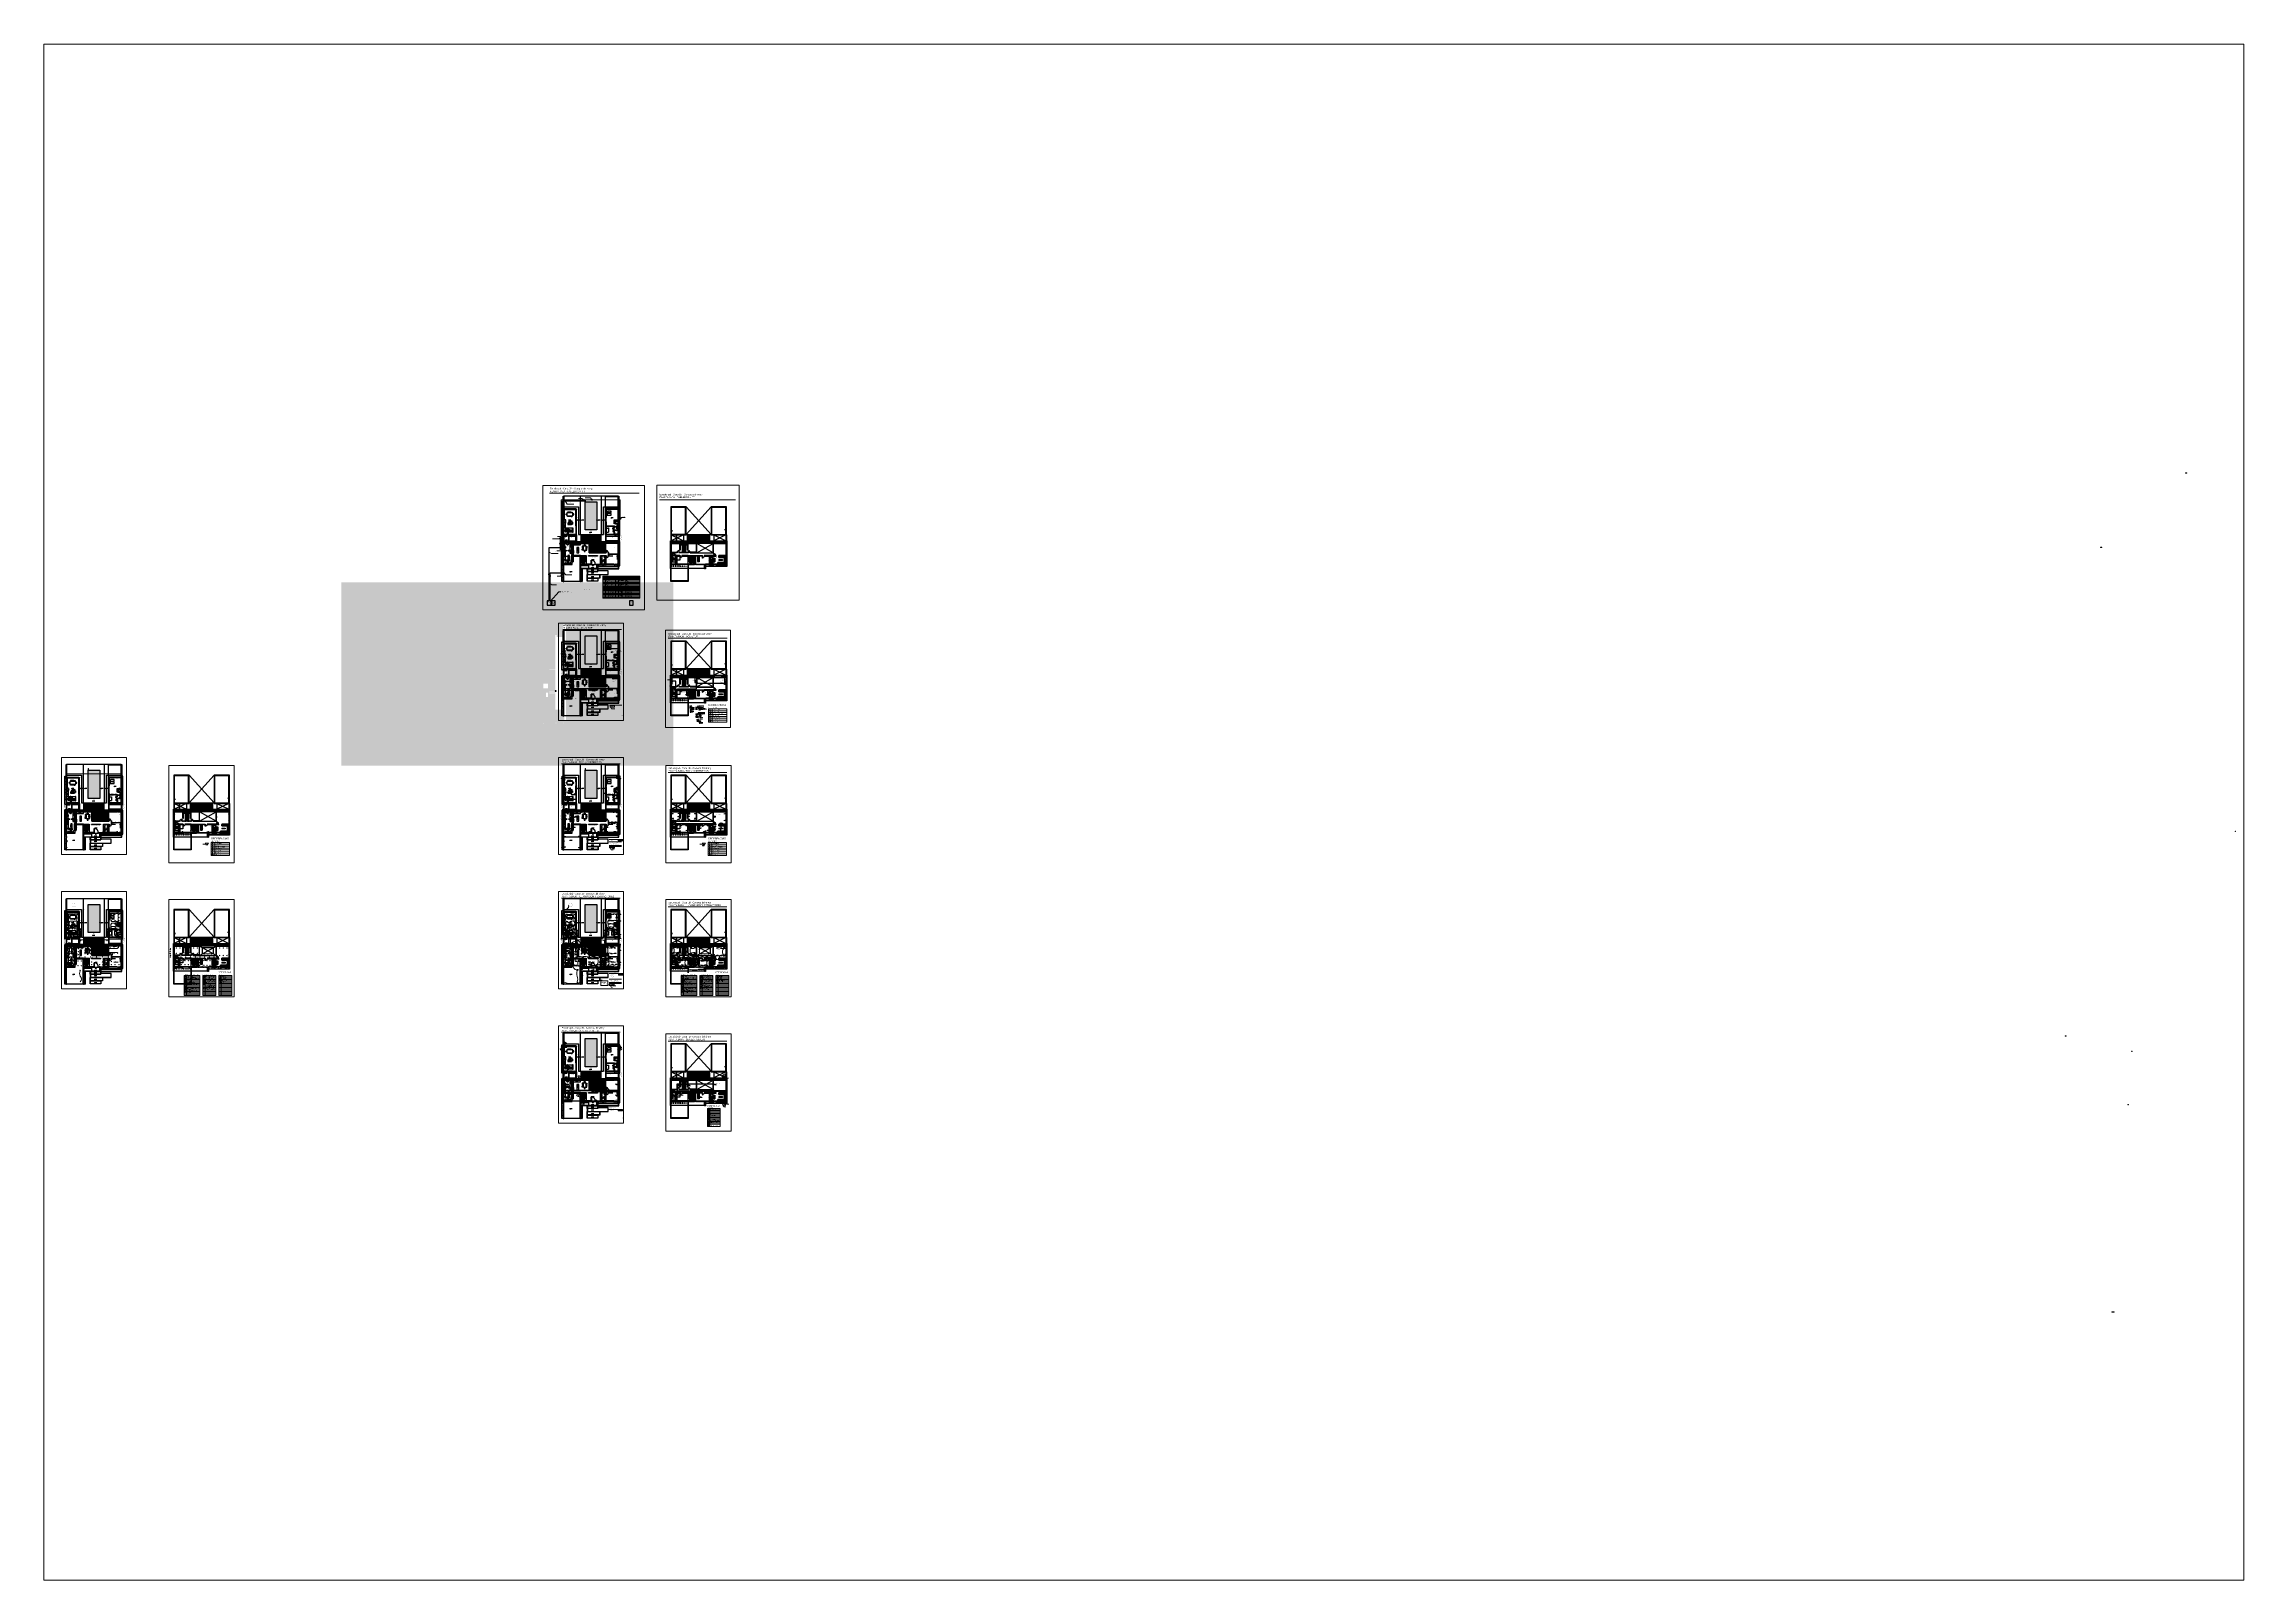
# Paper-space layout 'Presentación1' of a CAD drawing. Header units: millimetres. Extents: x 29 to 260, y 20 to 181.
# The model-space entities are those that its viewports show. They can reach past a viewport. Long polylines and large blocks are cut down to what shows.
import ezdxf
from ezdxf import colors
from ezdxf.entities.mleader import LeaderData, LeaderLine
from ezdxf.enums import TextEntityAlignment as Align
from ezdxf.math import Vec2, Vec3

# ---------------------------------------------------------------- set-up
doc = ezdxf.new("R2010")
doc.units = ezdxf.units.MM
for name, pattern in [('DASHED', [0.3, 0.17, -0.13]), ('DASHED2', [0.375, 0.25, -0.125]), ('HIDDENX3', [0.15, 0.1, -0.05])]:
    doc.linetypes.add(name, pattern=pattern)
doc.layers.get('0').update_dxf_attribs({"color": 250})
doc.layers.get('Defpoints').update_dxf_attribs({"color": 252})
for name, color, linetype in [('1', 252, 'Continuous'), ('2', 252, 'Continuous'), ('3', 252, 'Continuous'), ('A Eq. Fijo', 252, 'Continuous'), ('A Eq. Movil', 252, 'Continuous'), ('AC', 252, 'DASHED2'), ('AN - Designacion Corte 1-50', 252, 'Continuous'), ('AN - Designacion Nivel 1-50', 252, 'Continuous'), ('AN - Texto 1-125', 252, 'Continuous'), ('AN - Texto 1-25', 252, 'Continuous'), ('AN - Texto 1-50', 252, 'Continuous'), ('AR - Carpinteria', 252, 'Continuous'), ('AR - Equipamiento Fijo', 252, 'Continuous'), ('AR - Ht', 252, 'Continuous'), ('AR - Proyeccion', 252, 'DASHED'), ('AR - Vista 05', 252, 'Continuous'), ('AR - Vista 1', 252, 'Continuous'), ('AR - Vista 2', 252, 'Continuous'), ('AR - Vista 3', 252, 'Continuous'), ('AR - Vista 4', 252, 'Continuous'), ('AR-VISTA-1', 252, 'Continuous'), ('AR_Hatch', 252, 'Continuous'), ('AR_Vista 1', 252, 'Continuous'), ('COTA', 252, 'Continuous'), ('ER-AA', 252, 'HIDDENX3'), ('H_SUELOS 2', 252, 'Continuous'), ('I_AACC alimentaciòn', 252, 'Continuous'), ('IE - Boca', 252, 'Continuous'), ('IS - SECUNDARIO', 252, 'Continuous'), ('ND- Acometida', 1, 'Continuous'), ('ND- ESPACIOS', 253, 'Continuous')]:
    doc.layers.add(name, color=color, linetype=linetype)
for name, color, linetype, lineweight in [('A-H6', 252, 'Continuous', 0), ('E-bocas texto', 149, 'Continuous', 20), ('ND- JABALINA', 92, 'Continuous', 9), ('ND-Apliques', 1, 'Continuous', 15), ('ND-Cotas', 252, 'Continuous', 9), ('ND-GLOBAL_Notas', 252, 'Continuous', 9), ('ND-IUG- Cable led', 1, 'Continuous', 13), ('ND-IUG-C1', 200, 'Continuous', 13), ('ND-IUG-C10', 152, 'Continuous', 13), ('ND-IUG-C11', 93, 'Continuous', 13), ('ND-IUG-C12', 40, 'Continuous', 13), ('ND-IUG-C13', 32, 'Continuous', 13), ('ND-IUG-C14', 42, 'Continuous', 13), ('ND-IUG-C15', 191, 'Continuous', 13), ('ND-IUG-C2', 150, 'Continuous', 13), ('ND-IUG-C3', 82, 'Continuous', 13), ('ND-IUG-C4', 190, 'Continuous', 13), ('ND-IUG-C5', 40, 'Continuous', 13), ('ND-IUG-C6', 173, 'Continuous', 13), ('ND-IUG-C7', 230, 'Continuous', 13), ('ND-IUG-C8', 82, 'Continuous', 13), ('ND-IUG-C9', 200, 'Continuous', 13), ('ND-IUG_Boca', 252, 'Continuous', 9), ('ND-LL_Num', 7, 'Continuous', 9), ('ND-Llaves', 92, 'Continuous', 9), ('ND-SD_Acometida', 150, 'Continuous', 40), ('ND-SD_Boca', 20, 'Continuous', 9), ('ND-SD_utp_cat6', 30, 'Continuous', 30), ('ND-TABLEROS', 1, 'Continuous', 9), ('ND-texto', 251, 'Continuous', 15), ('ND-Texto2', 252, 'Continuous', 9), ('ND-TUE_Boca', 5, 'Continuous', 9), ('ND-TUE_cableado', 10, 'Continuous', 30), ('ND-TUE_Num', 163, 'Continuous', 9), ('ND-TUG-Boca-Num', 5, 'Continuous', 9), ('ND-TUG-C1', 112, 'Continuous', 30), ('ND-TUG-C2', 70, 'Continuous', 30), ('ND-TUG-C3', 21, 'Continuous', 30), ('ND-TUG-C4', 173, 'Continuous', 30), ('ND-TUG-C5', 11, 'Continuous', 30), ('ND-TUG-C6', 92, 'Continuous', 30), ('ND-TUG-C7', 140, 'Continuous', 30), ('ND-TUG-C8', 40, 'Continuous', 30), ('ND-TUG-C9', 201, 'Continuous', 30), ('ND-TUG_Boca', 160, 'Continuous', 9), ('T-COTAS', 252, 'Continuous', 9), ('vista', 252, 'Continuous', 15)]:
    doc.layers.add(name, color=color, linetype=linetype, lineweight=lineweight)
doc.styles.add('1', font='arial.ttf')
doc.styles.add('1.50 txt especificaciones', font='tahoma.ttf', dxfattribs={"height": 0.075})
doc.styles.add('50-TXT', font='GOTHIC.TTF', dxfattribs={"width": 0.75, "height": 0.1})
doc.styles.add('Arial', font='arial.ttf')
doc.styles.add('ARIAL 1 100', font='arial.ttf', dxfattribs={"height": 0.15})
doc.styles.add('Cota General 1 50', font='arial.ttf')
doc.styles.add('cotas', font='romans.shx', dxfattribs={"width": 0.8})
doc.styles.add('IMPLANTACION', font='arial.ttf', dxfattribs={"height": 0.3})
doc.styles.add('MtXpl_Calibri', font='calibri.ttf')
doc.styles.add('Romans 1.100', font='ROMANS.shx', dxfattribs={"height": 0.15})
doc.styles.add('ROMANS75', font='romans.shx', dxfattribs={"width": 0.75})
doc.styles.get("Standard").update_dxf_attribs({"font": 'arial.ttf'})
doc.styles.add('Texto 1 125', font='arial.ttf', dxfattribs={"height": 0.25})
doc.styles.add('Texto 1 50', font='arial.ttf', dxfattribs={"height": 0.1})
doc.styles.add('Texto Simbolos 1 50', font='arial.ttf', dxfattribs={"height": 0.15})
doc.dimstyles.new('Copia de Cota General 1 50 ND', dxfattribs={"dimtxt": 0.09, "dimasz": 0.1, "dimexe": 0, "dimexo": 0.05, "dimgap": 0.0375, "dimtad": 1, "dimzin": 0, "dimdsep": 46, "dimtxsty": 'Cota General 1 50', "dimcen": 0.225, "dimdle": 0.1, "dimclrd": 256, "dimclre": 256, "dimclrt": 1, "dimadec": 0, "dimazin": 0, "dimtfac": 1, "dimtix": 1, "dimtmove": 2, "dimatfit": 3, "dimfxl": 1, "dimtolj": 1, "dimtzin": 0, "dimlwd": -1, "dimlwe": -1, "dimarcsym": 0})
doc.dimstyles.new('COT75', dxfattribs={"dimscale": 0.8, "dimtxt": 0.25, "dimasz": 0.18, "dimexe": 0.18, "dimexo": 0.0625, "dimgap": 0.09, "dimtad": 1, "dimzin": 4, "dimdsep": 46, "dimtxsty": 'cotas', "dimblk": 'ARCHTICK', "dimcen": 0.09, "dimdle": 0.1, "dimadec": 0, "dimazin": 0, "dimtfac": 1, "dimtofl": 0, "dimtmove": 1, "dimatfit": 3, "dimfxl": 0.2, "dimfxlon": 1, "dimtolj": 1, "dimtzin": 0, "dimarcsym": 0})

# ---------------------------------------------------------------- blocks, each defined once
blk = doc.blocks.new('Designacion Nivel Planta 1 50')
h = blk.add_hatch(color=256)
h.dxf.hatch_style = 1
h.paths.add_polyline_path([(0, 0.1, 0.414214), (-0.1, 0), (0, 0)])
h.paths.add_polyline_path([(0.1, 0), (0, 0), (0, -0.1, 0.414214)])
for p, q in [((0.75, 0), (-0.15, 0)), ((0, -0.15), (0, 0.15))]:
    blk.add_line(p, q)
blk.add_circle((0, 0), 0.1)
at = {"style": 'Texto Simbolos 1 50'}
blk.add_attdef('NIVEL', text='', height=0.15, dxfattribs=at).set_placement((0.75, 0), align=Align.BOTTOM_RIGHT)
blk = doc.blocks.new('Tarja-p07')
for p, q in [((-0.5, 0.6), (-0.5, 0.2)), ((0.4, 0.6), (-0.4, 0.6)), ((-0.4, 0.1), (0, 0.1)), ((-0.1, 0.3), (0, 0.1)), ((-0.1, 0.3), (0, 0.1)), ((0, 0.1), (0.4, 0.1)), ((0.5, 0.2), (0.5, 0.6))]:
    blk.add_line(p, q)
for points in [[(0, 0.2, 0.035735), (0, 0.2), (0, 0.6, 0.414214), (0, 0.6), (-0.4, 0.6, 0.414214), (-0.4, 0.6)], [(-0.4, 0.6), (-0.4, 0.2, 0.414214), (-0.4, 0.2), (-0.1, 0.2, 0.414214)]]:
    blk.add_lwpolyline(points, format="xyb")
blk.add_lwpolyline([(0, 0.6), (0, 0.2, 0.414214), (0, 0.2), (0.4, 0.2, 0.414214), (0.4, 0.2), (0.4, 0.6, 0.414214), (0.4, 0.6), (0, 0.6, 0.414214)], format="xyb", close=True)
for centre, radius in [((-0.2, 0.4), 0.025), ((-0.2, 0.4), 0.035), ((-0.1, 0.1), 0.025), ((0, 0.1), 0.025), ((0.1, 0.1), 0.025), ((0.2, 0.4), 0.025), ((0.2, 0.4), 0.035)]:
    blk.add_circle(centre, radius)
for centre, radius, start, end in [((-0.4, 0.6), 0.07, 90, 180), ((-0.4, 0.2), 0.07, 180, 270), ((-0.4, 0.2), 0.02, 180, 270), ((-0.4, 0.2), 0.02, 180, 270), ((-0.1, 0.3), 0.0147, 23.221, 198.6421), ((0.4, 0.6), 0.07, 360, 90), ((0.4, 0.2), 0.07, 270, 360)]:
    blk.add_arc(centre, radius, start, end)
blk = doc.blocks.new('GDFGSDGS')
for points in [[(2378.08, 1626.45), (2378.08, 1625.89), (2377.48, 1625.89), (2377.48, 1626.45)], [(2377.86, 1626.42), (2377.86, 1626.29), (2377.72, 1626.29), (2377.72, 1626.42)], [(2377.86, 1626.27), (2377.86, 1625.92), (2377.72, 1625.92), (2377.72, 1626.27)]]:
    blk.add_lwpolyline(points, close=True)
for centre, radius in [((2377.6, 1626.31), 0.095), ((2377.6, 1626.04), 0.095), ((2377.75, 1626.39), 0.018), ((2377.75, 1626.33), 0.018), ((2377.79, 1626.36), 0.018), ((2377.83, 1626.39), 0.018), ((2377.83, 1626.33), 0.018), ((2377.97, 1626.31), 0.095), ((2377.97, 1626.04), 0.095)]:
    blk.add_circle(centre, radius)
blk = doc.blocks.new('Muko07pl')
at = {"color": 0, "linetype": 'ByBlock'}
for p, q in [((-0.27, 0), (0.22, 0)), ((-0.27, -0.02), (-0.27, 0)), ((0.22, -0.02), (0.22, 0)), ((-0.4, -0.04), (0.35, -0.04)), ((-0.4, -0.66), (-0.4, -0.04)), ((0.35, -0.66), (-0.4, -0.66)), ((-0.4, -0.69), (-0.09, -0.69)), ((-0.4, -0.7), (-0.4, -0.69)), ((-0.4, -0.7), (-0.09, -0.7)), ((-0.27, -0.02), (0.22, -0.02)), ((-0.14, -0.7), (-0.09, -0.7)), ((-0.14, -0.72), (-0.14, -0.7)), ((-0.14, -0.72), (-0.09, -0.72)), ((-0.09, -0.7), (-0.09, -0.69)), ((-0.09, -0.72), (-0.09, -0.7)), ((-0.07, -0.69), (0.35, -0.69)), ((-0.07, -0.7), (-0.07, -0.69)), ((-0.07, -0.72), (-0.07, -0.7)), ((-0.07, -0.7), (-0.02, -0.7)), ((-0.07, -0.7), (0.35, -0.7)), ((-0.07, -0.72), (-0.02, -0.72)), ((-0.02, -0.72), (-0.02, -0.7)), ((0.35, -0.04), (0.35, -0.66)), ((0.35, -0.7), (0.35, -0.69))]:
    blk.add_line(p, q, dxfattribs=at)
blk = doc.blocks.new('bacha')
for p, q in [((519.81, 72.68), (519.81, 72.83)), ((519.83, 72.68), (519.83, 72.83))]:
    blk.add_line(p, q)
for points in [[(519.81, 72.71), (519.56, 72.71), (519.56, 73.06), (520.08, 73.06), (520.08, 72.71), (519.83, 72.71)], [(519.81, 72.74), (519.59, 72.74), (519.59, 73.03), (520.05, 73.03), (520.05, 72.74), (519.83, 72.74)]]:
    blk.add_lwpolyline(points)
blk.add_arc((519.82, 72.83), 0.0121, 5.54641, 174.45359)
at = {"extrusion": (0, 0, -1)}
for centre in [(519.68, 72.66), (519.82, 72.66), (519.96, 72.66)]:
    blk.add_ellipse(centre, major_axis=(0.0235, 0), ratio=0.85, start_param=3.141593, end_param=9.424778, dxfattribs=at)
blk = doc.blocks.new('BIDE2-VS')
for p, q in [((-0.19, 0), (0.19, 0)), ((-0.19, -0.35), (-0.19, 0)), ((0.19, -0.35), (0.19, 0)), ((-0.19, -0.09), (0, -0.09)), ((-0.15, -0.35), (-0.15, -0.33)), ((-0.15, -0.35), (-0.15, -0.22)), ((-0.07, -0.15), (0, -0.15)), ((0.19, -0.09), (0, -0.09)), ((0.07, -0.15), (0, -0.15)), ((0.14, -0.35), (0.14, -0.22))]:
    blk.add_line(p, q)
for centre, radius in [((-0.09, -0.05), 0.015), ((0, -0.21), 0.026), ((0.09, -0.05), 0.015)]:
    blk.add_circle(centre, radius)
for centre, radius, start, end in [((0.08, -0.35), 0.274, 179.99999, 222.22556), ((-0.07, -0.22), 0.0781, 89.99997, 179.99998), ((0.08, -0.35), 0.229, 179.99999, 221.31589), ((0, -0.39), 0.19, 231.24686, 270), ((0, -0.39), 0.145, 232.61896, 270), ((0, -0.03), 0.015, 90, 270), ((0, -0.39), 0.015, 90, 270), ((0, -0.03), 0.015, 270, 90), ((0, -0.39), 0.015, 270, 90), ((0, -0.39), 0.145, 270, 307.38104), ((0, -0.39), 0.19, 270, 308.75314), ((0.07, -0.22), 0.0781, 0.00002, 90.00003), ((-0.08, -0.35), 0.229, 318.68411, 0.00001), ((-0.08, -0.35), 0.274, 317.77444, 0.00001)]:
    blk.add_arc(centre, radius, start, end)
blk = doc.blocks.new('INOD3-VS')
for p, q in [((-0.19, 0), (0.19, 0)), ((-0.19, -0.33), (-0.19, 0)), ((0.19, -0.33), (0.19, 0)), ((-0.19, -0.09), (0, -0.09)), ((-0.14, -0.33), (-0.14, -0.31)), ((-0.05, -0.3), (-0.05, -0.25)), ((-0.05, -0.25), (0, -0.25)), ((-0.03, -0.19), (0, -0.19)), ((0.19, -0.09), (0, -0.09)), ((0.03, -0.19), (0, -0.19)), ((0.05, -0.25), (0, -0.25)), ((0.05, -0.3), (0.05, -0.25)), ((0.14, -0.33), (0.14, -0.31))]:
    blk.add_line(p, q)
for centre, radius, start, end in [((0.19, -0.34), 0.385, 178.52085, 215.40847), ((0.2, -0.34), 0.343, 178.2465, 213.55057), ((-0.03, -0.31), 0.117, 90, 179.99998), ((0, -0.42), 0.19, 231.24686, 270), ((-0.09, -0.26), 0.0464, 14.88512, 92.9268), ((0, -0.42), 0.145, 232.61896, 270), ((0, -0.3), 0.05, 179.99997, 270), ((0, -0.3), 0.05, 270, 0.00003), ((0, -0.42), 0.145, 270, 307.38104), ((0, -0.42), 0.19, 270, 308.75314), ((0.03, -0.31), 0.117, 0.00002, 90), ((0.09, -0.26), 0.0464, 87.0732, 165.11488), ((-0.13, -0.36), 0.274, 321.81013, 6.3928), ((-0.19, -0.34), 0.383, 324.47335, 1.59733)]:
    blk.add_arc(centre, radius, start, end)
blk = doc.blocks.new('caldera-')
at = {"color": 0}
for p, q in [((0.01, 0.22), (0, 0.22)), ((0, -0.22), (0, 0.22)), ((0.01, 0.22), (0.01, 0.24)), ((0.37, 0.24), (0.01, 0.24)), ((0.01, -0.22), (0.01, 0.22)), ((0.33, -0.24), (0.33, 0.24)), ((0.37, 0.2), (0.37, 0.24)), ((0.37, -0.19), (0.37, 0.2)), ((0.38, 0.2), (0.37, 0.2)), ((0.38, 0.05), (0.38, 0.2)), ((0.38, -0.05), (0.38, 0.05)), ((0.39, 0.05), (0.38, 0.05)), ((0.39, 0.04), (0.38, 0.04)), ((0.39, 0.02), (0.38, 0.02)), ((0.39, 0.01), (0.38, 0.01)), ((0.39, -0.05), (0.39, 0.05)), ((0.01, -0.22), (0, -0.22)), ((0.01, -0.24), (0.01, -0.22)), ((0.37, -0.24), (0.01, -0.24)), ((0.38, -0.19), (0.37, -0.19)), ((0.37, -0.24), (0.37, -0.19)), ((0.39, -0.01), (0.38, -0.01)), ((0.39, -0.02), (0.38, -0.02)), ((0.39, -0.04), (0.38, -0.04)), ((0.39, -0.05), (0.38, -0.05)), ((0.38, -0.19), (0.38, -0.05))]:
    blk.add_line(p, q, dxfattribs=at)
blk.add_circle((0.19, 0), 0.0625, dxfattribs=at)
blk = doc.blocks.new('Caldera')
at = {"rotation": 270}
blk.add_blockref('caldera-', (0.24, 0.39), dxfattribs=at)
blk = doc.blocks.new('A$C14B72A78')
at = {"rotation": 270}
blk.add_blockref('Caldera', (0.24, 0.39), dxfattribs=at)
blk = doc.blocks.new('*U491')
for points in [[(0, 0), (0.05, 0), (0.05, 0.1), (0, 0.1)], [(0.9, 0), (0.85, 0), (0.85, 0.1), (0.9, 0.1)]]:
    blk.add_lwpolyline(points)
blk.add_lwpolyline([(0.05, 0.1), (0.05, 0.9), (0.08, 0.9), (0.08, 0.1)], close=True)
at = {"color": 8, "linetype": 'DASHED'}
blk.add_arc((0.05, 0.1), 0.8, 360, 90, dxfattribs=at)
blk = doc.blocks.new('*U88')
at = {"color": 8}
for p, q in [((0.73, 0.03), (0.1, 0.03)), ((0.78, 0.08), (1.4, 0.08))]:
    blk.add_line(p, q, dxfattribs=at)
at = {"layer": 'AR - Carpinteria'}
for p, q in [((0.05, 0.1), (1.45, 0.1)), ((0.05, 0), (1.45, 0)), ((0.1, 0.05), (0.73, 0.05)), ((1.4, 0.05), (0.78, 0.05))]:
    blk.add_line(p, q, dxfattribs=at)
for points in [[(0, 0), (0.05, 0), (0.05, 0.1), (0, 0.1)], [(0.05, 0), (0.1, 0), (0.1, 0.05), (0.05, 0.05)], [(0.78, 0.1), (0.73, 0.1), (0.73, 0.05), (0.78, 0.05)], [(0.73, 0), (0.78, 0), (0.78, 0.05), (0.73, 0.05)], [(1.45, 0.1), (1.4, 0.1), (1.4, 0.05), (1.45, 0.05)], [(1.45, 0), (1.5, 0), (1.5, 0.1), (1.45, 0.1)]]:
    blk.add_lwpolyline(points, close=True, dxfattribs=at)
blk = doc.blocks.new('*U492')
for points in [[(0, 0), (0.05, 0), (0.05, 0.1), (0, 0.1)], [(0.8, 0), (0.75, 0), (0.75, 0.1), (0.8, 0.1)]]:
    blk.add_lwpolyline(points)
blk.add_lwpolyline([(0.05, 0.1), (0.05, 0.8), (0.08, 0.8), (0.08, 0.1)], close=True)
at = {"color": 8, "linetype": 'DASHED'}
blk.add_arc((0.05, 0.1), 0.7, 360, 90, dxfattribs=at)
blk = doc.blocks.new('*U61')
at = {"layer": 'AR - Carpinteria'}
for p, q in [((0.05, 0.1), (0, 0.1)), ((0, 0), (0.05, 0)), ((0.05, 0), (0.05, 0.1)), ((1.95, 0.1), (1.95, 0)), ((2, 0.1), (1.95, 0.1)), ((1.95, 0), (2, 0))]:
    blk.add_line(p, q, dxfattribs=at)
blk.add_lwpolyline([(0.2, -0.1), (0.2, 1.8), (0.25, 1.8), (0.25, -0.1)], close=True, dxfattribs=at)
blk.add_circle((0.22, 0.07), 0.025, dxfattribs=at)
at = {"layer": 'AR - Carpinteria', "color": 252, "linetype": 'DASHED'}
for radius, start, end in [(0.175, 180, 270), (1.73, 0, 90)]:
    blk.add_arc((0.22, 0.07), radius, start, end, dxfattribs=at)
blk = doc.blocks.new('*U494')
at = {"color": 8}
for p, q in [((1.63, 0.03), (0.1, 0.03)), ((1.68, 0.08), (3.2, 0.08))]:
    blk.add_line(p, q, dxfattribs=at)
at = {"layer": 'AR - Carpinteria'}
for p, q in [((0.05, 0.1), (3.25, 0.1)), ((0.05, 0), (3.25, 0)), ((0.1, 0.05), (1.63, 0.05)), ((3.2, 0.05), (1.68, 0.05))]:
    blk.add_line(p, q, dxfattribs=at)
for points in [[(0, 0), (0.05, 0), (0.05, 0.1), (0, 0.1)], [(0.05, 0), (0.1, 0), (0.1, 0.05), (0.05, 0.05)], [(1.68, 0.1), (1.63, 0.1), (1.63, 0.05), (1.68, 0.05)], [(1.63, 0), (1.68, 0), (1.68, 0.05), (1.63, 0.05)], [(3.25, 0.1), (3.2, 0.1), (3.2, 0.05), (3.25, 0.05)], [(3.25, 0), (3.3, 0), (3.3, 0.1), (3.25, 0.1)]]:
    blk.add_lwpolyline(points, close=True, dxfattribs=at)
blk = doc.blocks.new('lavarropas')
for p, q in [((0.44, 1.12), (0.44, 0.52)), ((1.04, 1.12), (0.44, 1.12)), ((0.44, 1.08), (1.04, 1.08)), ((0.44, 1.06), (1.04, 1.06)), ((0.44, 0.52), (1.04, 0.52)), ((0.57, 0.47), (0.57, 0.52)), ((0.58, 0.47), (0.58, 0.52)), ((0.6, 0.47), (0.6, 0.52)), ((0.62, 0.47), (0.62, 0.52)), ((0.67, 0.47), (0.67, 0.52)), ((0.74, 0.47), (0.74, 0.52)), ((0.82, 0.47), (0.82, 0.52)), ((0.86, 0.47), (0.86, 0.52)), ((0.89, 0.47), (0.89, 0.52)), ((0.9, 0.47), (0.9, 0.52)), ((0.91, 0.47), (0.91, 0.52)), ((1.04, 1.12), (1.04, 0.52))]:
    blk.add_line(p, q)
blk.add_lwpolyline([(0.55, 0.52), (0.93, 0.52), (0.91, 0.47), (0.57, 0.47)], close=True)
blk = doc.blocks.new('SAPLS521')
for p, q in [((-0.25, 0), (0.25, 0)), ((-0.25, -0.4), (-0.25, 0)), ((0.25, 0), (0.25, -0.4)), ((0.25, -0.4), (-0.25, -0.4)), ((-0.21, -0.04), (0.21, -0.04)), ((-0.21, -0.36), (-0.21, -0.04)), ((-0.21, -0.36), (-0.18, -0.3)), ((0.21, -0.36), (-0.21, -0.36)), ((-0.18, -0.3), (-0.18, -0.04)), ((0.18, -0.3), (-0.18, -0.3)), ((0.18, -0.04), (0.18, -0.3)), ((0.21, -0.36), (0.18, -0.3)), ((0.21, -0.04), (0.21, -0.36))]:
    blk.add_line(p, q)
for radius in [0.03, 0.02]:
    blk.add_circle((0, -0.08), radius)
blk = doc.blocks.new('Estufa-p02')
for p, q in [((-0.49, 0.06), (-0.51, 0.04)), ((-0.5, 0.03), (-0.49, 0.06)), ((-0.44, 0.21), (-0.49, 0.23)), ((-0.45, 0.2), (-0.49, 0.22)), ((-0.45, 0.18), (-0.49, 0.16)), ((-0.44, 0.17), (-0.49, 0.15)), ((-0.46, 0.02), (-0.49, 0)), ((-0.47, -0.01), (-0.46, 0.02)), ((-0.43, 0.06), (-0.45, 0.04)), ((-0.44, 0.03), (-0.43, 0.06)), ((-0.43, 0.22), (-0.43, 0.27)), ((-0.43, 0.16), (-0.43, 0.11)), ((-0.42, 0.22), (-0.42, 0.27)), ((-0.42, 0.16), (-0.42, 0.11)), ((-0.4, 0.21), (-0.36, 0.23)), ((-0.4, 0.2), (-0.35, 0.22)), ((-0.4, 0.18), (-0.35, 0.16)), ((-0.4, 0.17), (-0.36, 0.15)), ((-0.17, 0.21), (-0.22, 0.23)), ((-0.18, 0.2), (-0.22, 0.22)), ((-0.18, 0.18), (-0.22, 0.16)), ((-0.17, 0.17), (-0.22, 0.15)), ((-0.16, 0.22), (-0.16, 0.27)), ((-0.16, 0.16), (-0.16, 0.11)), ((-0.15, 0.22), (-0.15, 0.27)), ((-0.15, 0.16), (-0.15, 0.11)), ((-0.13, 0.21), (-0.08, 0.23)), ((-0.13, 0.17), (-0.08, 0.15)), ((-0.12, 0.2), (-0.08, 0.22)), ((-0.12, 0.18), (-0.08, 0.16)), ((-0.49, -0.03), (-0.51, -0.05)), ((-0.5, -0.05), (-0.49, -0.02)), ((-0.44, -0.17), (-0.49, -0.14)), ((-0.45, -0.18), (-0.49, -0.15)), ((-0.44, -0.2), (-0.49, -0.23)), ((-0.45, -0.2), (-0.49, -0.22)), ((-0.43, -0.02), (-0.45, -0.04)), ((-0.44, -0.05), (-0.43, -0.02)), ((-0.43, -0.16), (-0.43, -0.11)), ((-0.43, -0.21), (-0.43, -0.26)), ((-0.42, -0.16), (-0.42, -0.11)), ((-0.42, -0.21), (-0.42, -0.26)), ((-0.4, -0.17), (-0.36, -0.14)), ((-0.4, -0.18), (-0.35, -0.15)), ((-0.4, -0.2), (-0.35, -0.22)), ((-0.4, -0.2), (-0.36, -0.23)), ((-0.17, -0.17), (-0.22, -0.14)), ((-0.18, -0.18), (-0.22, -0.15)), ((-0.18, -0.2), (-0.22, -0.22)), ((-0.17, -0.2), (-0.22, -0.23)), ((-0.16, -0.16), (-0.16, -0.11)), ((-0.16, -0.21), (-0.16, -0.26)), ((-0.15, -0.16), (-0.15, -0.11)), ((-0.15, -0.21), (-0.15, -0.26)), ((-0.13, -0.17), (-0.08, -0.14)), ((-0.13, -0.2), (-0.08, -0.23)), ((-0.12, -0.18), (-0.08, -0.15)), ((-0.12, -0.2), (-0.08, -0.22))]:
    blk.add_line(p, q)
for points in [[(-0.56, 0.3), (0, 0.3), (0, -0.3), (-0.56, -0.3)], [(-0.54, 0.07), (-0.41, 0.07), (-0.41, -0.07), (-0.54, -0.07)], [(-0.38, 0.07), (-0.03, 0.07), (-0.03, -0.07), (-0.38, -0.07)]]:
    blk.add_lwpolyline(points, close=True)
for centre, radius in [((-0.42, 0.19), 0.095), ((-0.5, 0.05), 0.018), ((-0.47, 0.01), 0.018), ((-0.44, 0.05), 0.018), ((-0.36, 0), 0.0133), ((-0.15, 0.19), 0.095), ((-0.5, -0.04), 0.018), ((-0.42, -0.19), 0.095), ((-0.44, -0.04), 0.018), ((-0.15, -0.19), 0.095)]:
    blk.add_circle(centre, radius)
for centre, radius, start, end in [((-0.49, 0.23), 0.005, 60, 240), ((-0.49, 0.15), 0.005, 120, 300), ((-0.42, 0.19), 0.06, 153.82255, 206.17745), ((-0.42, 0.19), 0.06, 93.82255, 146.17745), ((-0.42, 0.19), 0.06, 213.82255, 266.17745), ((-0.45, 0.2), 0.005, 240, 60), ((-0.45, 0.18), 0.005, 300, 120), ((-0.42, 0.27), 0.005, 360, 180), ((-0.42, 0.22), 0.005, 180, 0), ((-0.42, 0.16), 0.005, 0, 180), ((-0.42, 0.1), 0.005, 180, 360), ((-0.42, 0.19), 0.06, 33.82255, 86.17745), ((-0.42, 0.19), 0.06, 273.82255, 326.17745), ((-0.4, 0.2), 0.005, 120, 300), ((-0.4, 0.18), 0.005, 60, 240), ((-0.42, 0.19), 0.06, 333.82255, 26.17745), ((-0.36, 0.23), 0.005, 300, 120), ((-0.36, 0.15), 0.005, 240, 60), ((-0.22, 0.23), 0.005, 60, 240), ((-0.22, 0.15), 0.005, 120, 300), ((-0.15, 0.19), 0.06, 153.82255, 206.17745), ((-0.15, 0.19), 0.06, 93.82255, 146.17745), ((-0.15, 0.19), 0.06, 213.82255, 266.17745), ((-0.17, 0.2), 0.005, 240, 60), ((-0.17, 0.18), 0.005, 300, 120), ((-0.15, 0.27), 0.005, 360, 180), ((-0.15, 0.22), 0.005, 180, 0), ((-0.15, 0.16), 0.005, 0, 180), ((-0.15, 0.1), 0.005, 180, 360), ((-0.15, 0.19), 0.06, 33.82255, 86.17745), ((-0.15, 0.19), 0.06, 273.82255, 326.17745), ((-0.13, 0.2), 0.005, 120, 300), ((-0.13, 0.18), 0.005, 60, 240), ((-0.15, 0.19), 0.06, 333.82255, 26.17745), ((-0.08, 0.23), 0.005, 300, 120), ((-0.08, 0.15), 0.005, 240, 60), ((-0.49, -0.15), 0.005, 60, 240), ((-0.49, -0.23), 0.005, 120, 300), ((-0.42, -0.19), 0.06, 153.82255, 206.17745), ((-0.42, -0.19), 0.06, 93.82255, 146.17745), ((-0.42, -0.19), 0.06, 213.82255, 266.17745), ((-0.45, -0.17), 0.005, 240, 60), ((-0.45, -0.2), 0.005, 300, 120), ((-0.42, -0.11), 0.005, 360, 180), ((-0.42, -0.16), 0.005, 180, 0), ((-0.42, -0.21), 0.005, 0, 180), ((-0.42, -0.26), 0.005, 180, 360), ((-0.42, -0.19), 0.06, 33.82255, 86.17745), ((-0.42, -0.19), 0.06, 273.82255, 326.17745), ((-0.4, -0.17), 0.005, 120, 300), ((-0.4, -0.2), 0.005, 60, 240), ((-0.42, -0.19), 0.06, 333.82255, 26.17745), ((-0.36, -0.15), 0.005, 300, 120), ((-0.36, -0.23), 0.005, 240, 60), ((-0.22, -0.15), 0.005, 60, 240), ((-0.22, -0.23), 0.005, 120, 300), ((-0.15, -0.19), 0.06, 153.82255, 206.17745), ((-0.15, -0.19), 0.06, 93.82255, 146.17745), ((-0.15, -0.19), 0.06, 213.82255, 266.17745), ((-0.17, -0.17), 0.005, 240, 60), ((-0.17, -0.2), 0.005, 300, 120), ((-0.15, -0.11), 0.005, 360, 180), ((-0.15, -0.16), 0.005, 180, 0), ((-0.15, -0.21), 0.005, 0, 180), ((-0.15, -0.26), 0.005, 180, 360), ((-0.15, -0.19), 0.06, 33.82255, 86.17745), ((-0.15, -0.19), 0.06, 273.82255, 326.17745), ((-0.13, -0.17), 0.005, 120, 300), ((-0.13, -0.2), 0.005, 60, 240), ((-0.15, -0.19), 0.06, 333.82255, 26.17745), ((-0.08, -0.15), 0.005, 300, 120), ((-0.08, -0.23), 0.005, 240, 60)]:
    blk.add_arc(centre, radius, start, end)
blk = doc.blocks.new('*U490')
for points in [[(0, 0), (0.05, 0), (0.05, 0.1), (0, 0.1)], [(0.7, 0), (0.65, 0), (0.65, 0.1), (0.7, 0.1)]]:
    blk.add_lwpolyline(points)
blk.add_lwpolyline([(0.05, 0.1), (0.05, 0.7), (0.08, 0.7), (0.08, 0.1)], close=True)
at = {"color": 8, "linetype": 'DASHED'}
blk.add_arc((0.05, 0.1), 0.6, 360, 90, dxfattribs=at)
blk = doc.blocks.new('*U98')
for p, q in [((0, 0.1), (6.85, 0.1)), ((0, 0.1), (0, 0)), ((0, 0), (6.85, 0)), ((0.05, 0.1), (0.05, 0)), ((0.05, 0.07), (6.8, 0.07)), ((0.05, 0.03), (6.8, 0.03)), ((6.8, 0.1), (6.8, 0)), ((6.85, 0.1), (6.85, 0))]:
    blk.add_line(p, q)
at = {"color": 8}
for p, q in [((0.08, 0.02), (2.28, 0.02)), ((2.32, 0.05), (4.53, 0.05)), ((4.57, 0.08), (6.77, 0.08))]:
    blk.add_line(p, q, dxfattribs=at)
for points in [[(0.08, 0), (0.05, 0), (0.05, 0.03), (0.08, 0.03)], [(2.28, 0.03), (2.32, 0.03), (2.32, 0.07), (2.28, 0.07)], [(2.28, 0), (2.32, 0), (2.32, 0.03), (2.28, 0.03)], [(4.53, 0.07), (4.57, 0.07), (4.57, 0.1), (4.53, 0.1)], [(4.53, 0.03), (4.57, 0.03), (4.57, 0.07), (4.53, 0.07)], [(6.77, 0.07), (6.8, 0.07), (6.8, 0.1), (6.77, 0.1)]]:
    blk.add_lwpolyline(points, close=True)
blk = doc.blocks.new('HELADERA')
for p, q in [((-0.85, 0.75), (-0.85, 0.7)), ((-0.85, 0.75), (0.05, 0.75)), ((-0.85, 0.75), (-0.85, 0.02)), ((-0.85, 0.7), (0.05, 0.7)), ((-0.85, 0.68), (0.05, 0.68)), ((-0.85, 0.02), (0.05, 0.02)), ((-0.8, 0.02), (-0.8, 0)), ((0, 0), (-0.8, 0)), ((-0.56, 0.75), (-0.56, 0.76)), ((-0.56, 0.76), (-0.45, 0.76)), ((-0.45, 0.76), (-0.45, 0.75)), ((-0.42, 0.75), (-0.42, 0.7)), ((-0.4, 0.75), (-0.4, 0.76)), ((-0.4, 0.76), (-0.29, 0.76)), ((-0.29, 0.76), (-0.29, 0.75)), ((0, 0.02), (0, 0)), ((0.05, 0.75), (0.05, 0.02))]:
    blk.add_line(p, q)
blk = doc.blocks.new('*U294')
at = {"color": 8}
blk.add_line((2.1, 0.03), (0.1, 0.03), dxfattribs=at)
at = {"layer": 'AR - Carpinteria'}
for p, q in [((0.05, 0.1), (2.15, 0.1)), ((0.05, 0), (2.15, 0)), ((0.1, 0.05), (2.1, 0.05))]:
    blk.add_line(p, q, dxfattribs=at)
for points in [[(0, 0), (0.05, 0), (0.05, 0.1), (0, 0.1)], [(0.05, 0), (0.1, 0), (0.1, 0.05), (0.05, 0.05)], [(2.15, 0), (2.1, 0), (2.1, 0.05), (2.15, 0.05)], [(2.15, 0), (2.2, 0), (2.2, 0.1), (2.15, 0.1)]]:
    blk.add_lwpolyline(points, close=True, dxfattribs=at)
blk = doc.blocks.new('*U493')
at = {"color": 8}
for p, q in [((1.68, 0.03), (0.1, 0.03)), ((1.73, 0.08), (3.3, 0.08))]:
    blk.add_line(p, q, dxfattribs=at)
at = {"layer": 'AR - Carpinteria'}
for p, q in [((0.05, 0.1), (3.35, 0.1)), ((0.05, 0), (3.35, 0)), ((0.1, 0.05), (1.68, 0.05)), ((3.3, 0.05), (1.73, 0.05))]:
    blk.add_line(p, q, dxfattribs=at)
for points in [[(0, 0), (0.05, 0), (0.05, 0.1), (0, 0.1)], [(0.05, 0), (0.1, 0), (0.1, 0.05), (0.05, 0.05)], [(1.73, 0.1), (1.68, 0.1), (1.68, 0.05), (1.73, 0.05)], [(1.68, 0), (1.73, 0), (1.73, 0.05), (1.68, 0.05)], [(3.35, 0.1), (3.3, 0.1), (3.3, 0.05), (3.35, 0.05)], [(3.35, 0), (3.4, 0), (3.4, 0.1), (3.35, 0.1)]]:
    blk.add_lwpolyline(points, close=True, dxfattribs=at)
blk = doc.blocks.new('*U495')
for p, q in [((0, 0.1), (5.1, 0.1)), ((0, 0.1), (0, 0)), ((0, 0), (5.1, 0)), ((0.05, 0.1), (0.05, 0)), ((0.05, 0.07), (5.05, 0.07)), ((0.05, 0.03), (5.05, 0.03)), ((5.05, 0.1), (5.05, 0)), ((5.1, 0.1), (5.1, 0))]:
    blk.add_line(p, q)
at = {"color": 8}
for p, q in [((0.08, 0.02), (1.7, 0.02)), ((1.73, 0.05), (3.37, 0.05)), ((3.4, 0.08), (5.02, 0.08))]:
    blk.add_line(p, q, dxfattribs=at)
for points in [[(0.08, 0), (0.05, 0), (0.05, 0.03), (0.08, 0.03)], [(1.7, 0.03), (1.73, 0.03), (1.73, 0.07), (1.7, 0.07)], [(1.7, 0), (1.73, 0), (1.73, 0.03), (1.7, 0.03)], [(3.37, 0.07), (3.4, 0.07), (3.4, 0.1), (3.37, 0.1)], [(3.37, 0.03), (3.4, 0.03), (3.4, 0.07), (3.37, 0.07)], [(5.02, 0.07), (5.05, 0.07), (5.05, 0.1), (5.02, 0.1)]]:
    blk.add_lwpolyline(points, close=True)
blk = doc.blocks.new('*U496')
at = {"color": 8}
blk.add_line((0.9, 0.02), (0.1, 0.02), dxfattribs=at)
at = {"layer": 'AR - Carpinteria'}
for p, q in [((0.05, 0.1), (0.95, 0.1)), ((0.05, 0), (0.95, 0)), ((0.1, 0.05), (0.9, 0.05))]:
    blk.add_line(p, q, dxfattribs=at)
for points in [[(0, 0), (0.05, 0), (0.05, 0.1), (0, 0.1)], [(0.05, 0), (0.1, 0), (0.1, 0.05), (0.05, 0.05)], [(0.95, 0), (0.9, 0), (0.9, 0.05), (0.95, 0.05)], [(0.95, 0), (1, 0), (1, 0.1), (0.95, 0.1)]]:
    blk.add_lwpolyline(points, close=True, dxfattribs=at)
blk = doc.blocks.new('heladera2')
for p, q in [((0, -0.55), (0, 0.48)), ((0.02, 0.48), (0, 0.48)), ((0.02, 0.53), (0.02, -0.6)), ((0.62, 0.53), (0.02, 0.53)), ((0.55, 0.53), (0.55, -0.6)), ((0.57, 0.53), (0.57, -0.6)), ((0.62, 0.53), (0.57, 0.53)), ((0.62, 0.53), (0.62, -0.6)), ((0.62, 0.13), (0.63, 0.13)), ((0.63, 0.02), (0.62, 0.02)), ((0.63, 0.13), (0.63, 0.02)), ((0.02, -0.55), (0, -0.55)), ((0.62, -0.6), (0.02, -0.6)), ((0.62, 0), (0.57, 0)), ((0.62, -0.03), (0.63, -0.03)), ((0.63, -0.14), (0.62, -0.14)), ((0.63, -0.03), (0.63, -0.14))]:
    blk.add_line(p, q)
blk = doc.blocks.new('PLANTA BAJA')
at = {"layer": 'AR - Ht', "true_color": 0x383838, "transparency": 33554610}
h = blk.add_hatch(dxfattribs=at)
h.set_pattern_fill('ANSI31', color=250, scale=0.012)
h.set_pattern_definition([(45, (-605.2518, -51.777135), (-0.0269407684, 0.0269407684), [])])
h.paths.add_polyline_path([(23.6, 24.73), (23.42, 24.73), (23.42, 24.69), (22.52, 24.69), (22.52, 24.63), (22.76, 24.63), (22.76, 24.58), (22.52, 24.58), (22.52, 24.52), (23.42, 24.52), (23.42, 24.45), (23.6, 24.45)])
h.paths.add_polyline_path([(18.2, 30.8), (18.02, 30.8), (18.02, 30.62), (18.2, 30.62)])
h.paths.add_polyline_path([(0.2, 16.22), (1.22, 16.22), (1.22, 16.4), (0.02, 16.4), (0.02, 10.52), (0.2, 10.52), (0.2, 11.89), (0.2, 13), (1.2, 13), (1.2, 13.07), (0.52, 13.07), (0.52, 13.12), (1.2, 13.12), (1.2, 13.18), (0.2, 13.18), (0.2, 14.96), (0.82, 14.96), (0.82, 15.08), (0.2, 15.08)])
h.paths.add_polyline_path([(4.45, 16.4), (2.17, 16.4), (2.17, 16.22), (3.62, 16.22), (3.62, 13.18), (2.64, 13.18), (2.64, 13.12), (3.32, 13.12), (3.32, 13.07), (2.64, 13.07), (2.64, 13), (3.62, 13), (3.62, 12.01), (3.8, 12.01), (3.8, 16.22), (4.45, 16.22)])
h.paths.add_polyline_path([(7.46, 16.4), (5.5, 16.4), (5.5, 16.22), (7.46, 16.22)])
h.paths.add_polyline_path([(7.34, 11), (3.8, 11), (3.8, 11.07), (3.62, 11.07), (3.62, 10.82), (4.15, 10.82), (4.15, 8.47), (3.62, 8.47), (3.62, 8.35), (4.27, 8.35), (4.27, 10.82), (7.22, 10.82), (7.22, 7.4), (7.22, 7.4), (7.22, 0.02), (7.4, 0.02), (7.4, 7.22), (7.48, 7.22), (7.48, 7.4), (7.34, 7.4)])
h.paths.add_polyline_path([(3.8, 7.4), (2.62, 7.4), (2.62, 7.82), (2.49, 7.82), (2.49, 7.4), (0.2, 7.4), (0.2, 7.96), (0.02, 7.96), (0.02, 0.02), (0.2, 0.02), (0.2, 7.22), (3.8, 7.22)])
h.paths.add_polyline_path([(11.69, 7.4), (9.89, 7.4), (9.73, 7.4), (9.73, 7.22), (11.69, 7.22)])
h.paths.add_polyline_path([(14.62, 11), (10.81, 11), (10.81, 10.82), (14.62, 10.82)])
h.paths.add_polyline_path([(18.22, 11), (15.88, 11), (15.88, 10.82), (18.05, 10.82), (18.05, 9.5), (17.48, 9.5), (17.48, 9.18), (17.22, 9.18), (17.22, 9.06), (18.05, 9.06), (18.05, 7.4), (17.47, 7.4), (17.47, 7.22), (18.04, 7.22), (18.19, 7.22), (18.22, 7.22), (18.22, 7.4), (18.17, 7.4), (18.17, 10.82), (18.22, 10.82)])
h.paths.add_polyline_path([(18.05, 9.43), (18.05, 9.18), (17.55, 9.18), (17.55, 9.43)], flags=16)
h.paths.add_polyline_path([(16.42, 7.4), (16.38, 7.4), (16.38, 9.95), (16.26, 9.95), (16.26, 7.4), (13.74, 7.4), (13.74, 7.22), (14.29, 7.22), (14.29, 5.42), (14.74, 5.42), (14.74, 7.22), (16.39, 7.22), (16.42, 7.22)])
h.paths.add_polyline_path([(23.6, 16.4), (21.57, 16.4), (21.57, 16.22), (23.42, 16.22), (23.42, 11.69), (19.38, 11.69), (19.38, 12.37), (19.26, 12.37), (19.17, 12.37), (19.17, 12.25), (19.26, 12.25), (19.26, 11), (19.17, 11), (19.17, 10.82), (19.38, 10.82), (19.38, 11.57), (23.42, 11.57), (23.42, 7.4), (21.57, 7.4), (21.57, 7.22), (23.6, 7.22)])
h.paths.add_polyline_path([(18.22, 16.4), (17.91, 16.4), (17.91, 16.22), (18.05, 16.22), (18.05, 12.25), (18.22, 12.25), (18.22, 12.36), (18.17, 12.36), (18.17, 16.22), (18.22, 16.22)])
h.paths.add_polyline_path([(21.77, 23.57), (20.76, 23.57), (20.76, 23.54), (21.36, 23.54), (21.36, 23.43), (20.76, 23.43), (20.76, 23.4), (21.66, 23.4), (21.66, 23.16), (21.77, 23.16)])
h.paths.add_polyline_path([(18.92, 23.54), (19.51, 23.54), (19.51, 23.57), (18.21, 23.57), (18.21, 23.61), (18.02, 23.61), (18.02, 19.82), (18.23, 19.82), (18.25, 19.82), (18.25, 20), (18.2, 20), (18.2, 23.4), (19.51, 23.4), (19.51, 23.43), (18.92, 23.43)])
h.paths.add_polyline_path([(23.6, 30.8), (23.36, 30.8), (23.36, 30.62), (23.42, 30.62), (23.42, 26.15), (21.66, 26.15), (21.66, 24.52), (21.77, 24.52), (21.77, 26.04), (23.42, 26.04), (23.42, 25.78), (23.6, 25.78)])
h.paths.add_polyline_path([(3.82, 20), (2.37, 20), (2.37, 20.05), (2.26, 20.05), (2.26, 20), (0.2, 20), (0.2, 20.05), (0.02, 20.05), (0.02, 19.82), (3.82, 19.82)])
h.paths.add_polyline_path([(5.6, 23.61), (5.42, 23.61), (5.42, 20), (5.38, 20), (5.38, 19.82), (5.4, 19.82), (5.6, 19.82)])
h.paths.add_polyline_path([(5.6, 30.8), (5.42, 30.8), (5.42, 30.62), (5.6, 30.62)])
h.paths.add_polyline_path([(0.21, 21.41), (0.21, 21.66), (0.36, 21.66), (0.36, 21.41)], flags=16)
h.paths.add_polyline_path([(0.44, 21.66), (2.26, 21.66), (2.26, 20.91), (2.37, 20.91), (2.37, 21.66), (4.05, 21.66), (4.05, 20.96), (4.16, 20.96), (4.16, 21.63), (4.16, 22.68), (4.01, 22.68), (4.01, 21.77), (1.96, 21.77), (1.96, 22.68), (1.81, 22.68), (1.81, 21.77), (0.42, 21.77), (0.2, 21.77), (0.2, 30.62), (0.27, 30.62), (0.27, 30.8), (0.23, 30.8), (0.02, 30.8), (0.02, 21.09), (0.2, 21.09), (0.2, 21.34), (0.44, 21.34)])
h.paths.add_polyline_path([(2, 8.74), (2, 9.06), (2.45, 9.06), (2.45, 8.74)], flags=16)
h.paths.add_polyline_path([(2.62, 9.03), (2.62, 9.18), (0.2, 9.18), (0.2, 9.47), (0.02, 9.47), (0.02, 9.03), (0.02, 9.01), (0.2, 9.01), (0.2, 9.06), (1.91, 9.06), (1.91, 8.66), (2.62, 8.66)])
h.paths.add_polyline_path([(23.42, 21.93), (23.17, 21.93), (23.17, 22.09), (23.42, 22.09)], flags=16)
h.paths.add_polyline_path([(23.6, 23.4), (23.42, 23.4), (23.42, 23.33), (22.62, 23.33), (22.62, 23.28), (22.86, 23.28), (22.86, 23.23), (22.62, 23.23), (22.62, 23.16), (23.42, 23.16), (23.42, 22.17), (23.09, 22.17), (23.09, 21.93), (21.79, 21.93), (21.66, 21.93), (21.66, 21.87), (21.79, 21.87), (23.42, 21.87), (23.42, 20), (21.77, 20), (21.77, 21.12), (21.66, 21.12), (21.66, 20), (21.6, 20), (21.6, 19.82), (21.64, 19.82), (23.6, 19.82)])
at = {"layer": 'AR - Ht', "transparency": 33554559}
h = blk.add_hatch(color=254, dxfattribs=at)
h.dxf.hatch_style = 1
h.paths.add_polyline_path([(10.99, 12.22), (17.93, 12.22), (17.93, 16.2), (10.99, 16.2)])
at = {"layer": 'AR - Ht', "transparency": 33554511}
h = blk.add_hatch(color=12, dxfattribs=at)
h.dxf.hatch_style = 1
h.paths.add_polyline_path([(18.05, 15.97), (18.05, 16.2), (17.93, 16.2), (17.93, 15.97), (17.93, 12.22), (18.05, 12.22)])
at = {"layer": 'H_SUELOS 2', "transparency": 33554585}
h = blk.add_hatch(color=253, dxfattribs=at)
h.dxf.hatch_style = 1
h.paths.add_polyline_path([(9.31, 33.91), (14.31, 33.91), (14.31, 21.91), (9.31, 21.91)])
h = blk.add_hatch(color=9, dxfattribs=at)
h.dxf.hatch_style = 1
h.paths.add_polyline_path([(14.79, 1.44), (14.75, 1.44), (14.75, 0.14), (10.29, 0.14), (10.29, 1.44), (10.25, 1.44), (10.25, 0.1), (14.79, 0.1)])
h.paths.add_polyline_path([(15.51, 2.92), (15.45, 2.92), (15.45, 1.49), (10.3, 1.49), (10.3, 2.92), (10.25, 2.92), (10.25, 1.44), (15.51, 1.44)])
h.paths.add_polyline_path([(19.16, 4.6), (14.79, 4.6), (14.79, 4.56), (19.12, 4.56), (19.12, 2.97), (10.29, 2.97), (10.29, 4.25), (10.25, 4.25), (10.25, 2.92), (10.3, 2.92), (15.45, 2.92), (15.51, 2.92), (19.16, 2.92)])
h.paths.add_polyline_path([(14.79, 5.39), (14.75, 5.39), (14.75, 4.3), (10.29, 4.3), (10.29, 5.39), (10.25, 5.39), (10.25, 4.25), (14.79, 4.25)])
at = {"layer": 'IE - Boca'}
h = blk.add_hatch(color=256, dxfattribs=at)
h.dxf.hatch_style = 1
h.paths.add_polyline_path([(0.37, 14.92), (0.26, 14.92), (0.37, 14.29)])
at = {"layer": 'A Eq. Fijo', "ltscale": 0.5}
blk.add_lwpolyline([(17.93, 15.05), (17.46, 15.05), (17.46, 13.33), (17.93, 13.33)], close=True, dxfattribs=at)
for centre in [(0.68, 19.53), (1.17, 19.53)]:
    blk.add_circle(centre, 0.23, dxfattribs=at)
at = {"layer": 'AN - Designacion Corte 1-50'}
for points in [[(5.58, 18.53), (5.41, 18.53), (5.41, 18.6), (5.27, 18.6)], [(18.4, 18.53), (18.23, 18.53), (18.23, 18.6), (18.09, 18.6)]]:
    blk.add_lwpolyline(points, dxfattribs=at)
at = {"layer": 'AN - Texto 1-25'}
blk.add_line((1.89, 9.06), (1.89, 9.06), dxfattribs=at)
at = {"layer": 'AR - Carpinteria'}
for p, q in [((5.39, 30.83), (0.3, 30.83)), ((5.63, 23.63), (5.63, 30.6)), ((18, 23.63), (18, 30.6)), ((18.23, 30.83), (23.33, 30.83)), ((0, 21.08), (0, 20.08)), ((3.85, 19.8), (5.35, 19.8)), ((21.58, 19.8), (18.28, 19.8)), ((23.63, 24.76), (23.63, 25.76)), ((23.63, 23.42), (23.63, 24.42)), ((0, 10.49), (0, 9.49)), ((0.23, 12.22), (0.68, 11.8)), ((0.68, 12.22), (0.23, 11.8)), ((2.14, 16.43), (1.24, 16.43)), ((17.9, 16.43), (7.48, 16.43)), ((18.05, 9.18), (17.55, 9.43)), ((17.55, 9.18), (18.05, 9.43)), ((21.55, 16.43), (18.24, 16.43)), ((22.99, 16.43), (19.53, 16.43)), ((0, 8.99), (0, 7.98)), ((3.82, 7.43), (3.82, 8.33)), ((7.5, 7.2), (9.7, 7.2)), ((11.72, 7.2), (13.72, 7.2)), ((16.44, 7.2), (17.44, 7.2)), ((21.55, 7.2), (18.24, 7.2))]:
    blk.add_line(p, q, dxfattribs=at)
for points in [[(5.4, 27.2), (5.63, 27.2), (5.63, 27.04), (5.4, 27.04)], [(18.23, 27.2), (18, 27.2), (18, 27.04), (18.23, 27.04)], [(19.54, 23.46), (20.14, 23.46), (20.14, 23.51), (19.54, 23.51)], [(20.74, 23.46), (20.14, 23.46), (20.14, 23.51), (20.74, 23.51)], [(22.06, 24.58), (22.76, 24.58), (22.76, 24.63), (22.06, 24.63)], [(22.06, 23.23), (22.86, 23.23), (22.86, 23.28), (22.06, 23.28)], [(1.66, 13.07), (0.96, 13.07), (0.96, 13.12), (1.66, 13.12)], [(2.19, 13.07), (2.89, 13.07), (2.89, 13.12), (2.19, 13.12)], [(4.44, 11.1), (3.55, 11.1), (3.55, 11.11), (4.44, 11.11)], [(10.78, 16.2), (11.03, 16.2), (11.03, 16.35), (10.78, 16.35)]]:
    blk.add_lwpolyline(points, close=True, dxfattribs=at)
for points in [[(21.63, 23.14), (21.63, 23.09), (21.74, 23.09), (21.74, 23.14)], [(21.63, 22.71), (21.63, 23.09)], [(21.74, 22.66), (21.63, 22.66), (21.63, 22.71), (21.74, 22.71), (21.74, 22.66)], [(21.69, 23.09), (21.69, 22.71)], [(21.74, 22.71), (21.74, 23.09)]]:
    blk.add_lwpolyline(points, dxfattribs=at)
at = {"layer": 'AR - Equipamiento Fijo'}
for p, q in [((1.78, 22.64), (0.23, 22.64)), ((0.83, 24.74), (0.83, 22.64)), ((1.93, 24.75), (1.93, 24.15)), ((1.93, 24.15), (3.53, 24.15)), ((3.99, 22.64), (1.99, 22.64)), ((2.01, 24.65), (2.01, 24.2)), ((2.01, 24.65), (2.76, 24.65)), ((2.01, 24.65), (2.31, 24.43)), ((2.31, 24.43), (2.01, 24.2)), ((3.98, 25.15), (2.18, 25.15)), ((2.18, 25.15), (2.18, 24.75)), ((2.31, 24.65), (2.31, 24.2)), ((2.76, 24.65), (2.31, 24.65)), ((2.4, 21.04), (4.03, 21.04)), ((3.53, 24.4), (3.98, 24.4)), ((22.79, 24.49), (22.79, 23.36)), ((0.83, 12.99), (0.83, 9.19)), ((2.64, 9.19), (2.64, 9.8)), ((3, 13.19), (3, 16.2)), ((4.44, 13.16), (4.44, 16.2)), ((4.44, 15.55), (7.32, 15.55)), ((5.58, 15.58), (5.58, 16.06)), ((5.58, 16.06), (6.17, 16.06)), ((5.58, 15.58), (6.17, 15.58)), ((6.17, 15.58), (6.17, 16.06)), ((7.32, 15.55), (7.32, 16.2)), ((1.45, 8.99), (1.45, 8.84)), ((1.48, 8.99), (1.48, 8.84))]:
    blk.add_line(p, q, dxfattribs=at)
at = {"layer": 'AR - Equipamiento Fijo', "color": 252, "lineweight": 9, "true_color": 0x858585, "transparency": 33554687}
for p, q in [((22.68, 22.65), (22.68, 22.65)), ((22.68, 22.45), (22.68, 22.45)), ((23.01, 22.57), (23.03, 22.57)), ((23.03, 22.53), (23.01, 22.53))]:
    blk.add_line(p, q, dxfattribs=at)
at = {"layer": 'AR - Equipamiento Fijo'}
for points in [[(1.68, 19.8), (0.23, 19.8), (0.23, 19.2), (1.68, 19.2)], [(1.03, 22.02), (1.69, 22.02), (1.69, 22.64), (1.03, 22.64)], [(1.07, 22.04), (1.67, 22.04), (1.67, 22.58), (1.07, 22.58)], [(5.8, 12.22), (6.6, 12.22), (6.6, 14.42), (5.8, 14.42)], [(1.04, 9.03), (1.89, 9.03), (1.89, 8.64), (1.04, 8.64)]]:
    blk.add_lwpolyline(points, close=True, dxfattribs=at)
for points in [[(1.33, 22.02), (1.33, 21.95)], [(1.4, 21.95), (1.4, 22.02)], [(2.76, 24.65), (2.76, 24.2), (2.01, 24.2)], [(2.63, 24.71), (2.63, 24.48), (2.56, 24.48), (2.56, 24.71)], [(2.64, 9.8), (2.64, 11.11), (1.94, 11.11), (1.94, 9.19)], [(1.48, 8.96), (1.68, 8.96), (1.68, 8.66), (1.26, 8.66), (1.26, 8.96), (1.45, 8.96)], [(1.48, 8.93), (1.65, 8.93), (1.65, 8.69), (1.29, 8.69), (1.29, 8.93), (1.45, 8.93)]]:
    blk.add_lwpolyline(points, dxfattribs=at)
at = {"layer": 'AR - Equipamiento Fijo', "color": 252, "lineweight": 9, "true_color": 0x858585, "transparency": 33554687, "flags": 128}
for points in [[(22.99, 22.56), (22.99, 22.56), (22.99, 22.56), (22.99, 22.56), (22.99, 22.56), (22.99, 22.56), (22.99, 22.56), (22.99, 22.56), (22.99, 22.56), (22.99, 22.56), (22.99, 22.56), (22.99, 22.56), (22.98, 22.56), (22.98, 22.56), (22.98, 22.56), (22.98, 22.56), (22.98, 22.56), (22.98, 22.56), (22.98, 22.56), (22.98, 22.56), (22.98, 22.56), (22.98, 22.56), (22.98, 22.56), (22.97, 22.56), (22.97, 22.56), (22.97, 22.56), (22.97, 22.56), (22.97, 22.56), (22.97, 22.56), (22.97, 22.56), (22.96, 22.56), (22.96, 22.56), (22.96, 22.56), (22.96, 22.56), (22.96, 22.56), (22.95, 22.56), (22.95, 22.56), (22.95, 22.56), (22.95, 22.56), (22.95, 22.56), (22.94, 22.56), (22.94, 22.56), (22.94, 22.56), (22.94, 22.56), (22.94, 22.56), (22.74, 22.56), (22.74, 22.56), (22.74, 22.56), (22.74, 22.56), (22.73, 22.56), (22.73, 22.56), (22.73, 22.56), (22.73, 22.56), (22.73, 22.56), (22.72, 22.56), (22.72, 22.56), (22.72, 22.56), (22.72, 22.56), (22.72, 22.56), (22.72, 22.56), (22.71, 22.56), (22.71, 22.56), (22.71, 22.56), (22.71, 22.56), (22.71, 22.56), (22.71, 22.56), (22.7, 22.56), (22.7, 22.56), (22.7, 22.56), (22.7, 22.56), (22.7, 22.56), (22.7, 22.56), (22.7, 22.56), (22.7, 22.56), (22.69, 22.56), (22.69, 22.56), (22.69, 22.56), (22.69, 22.56), (22.69, 22.56), (22.69, 22.56), (22.68, 22.56)], [(22.99, 22.54), (22.99, 22.54), (22.99, 22.54), (22.99, 22.54), (22.99, 22.54), (22.99, 22.54), (22.99, 22.54), (22.99, 22.54), (22.98, 22.54), (22.98, 22.54), (22.98, 22.54), (22.98, 22.54), (22.98, 22.54), (22.98, 22.54), (22.98, 22.54), (22.98, 22.54), (22.98, 22.54), (22.98, 22.54), (22.97, 22.54), (22.97, 22.54), (22.97, 22.54), (22.97, 22.54), (22.97, 22.54), (22.97, 22.54), (22.97, 22.54), (22.96, 22.54), (22.96, 22.54), (22.96, 22.54), (22.96, 22.54), (22.96, 22.54), (22.96, 22.54), (22.95, 22.54), (22.95, 22.54), (22.95, 22.54), (22.95, 22.54), (22.95, 22.54), (22.94, 22.54), (22.94, 22.54), (22.94, 22.54), (22.94, 22.54), (22.94, 22.54), (22.74, 22.54), (22.74, 22.54), (22.74, 22.54), (22.73, 22.54), (22.73, 22.54), (22.73, 22.54), (22.73, 22.54), (22.73, 22.54), (22.72, 22.54), (22.72, 22.54), (22.72, 22.54), (22.72, 22.54), (22.72, 22.54), (22.72, 22.54), (22.71, 22.54), (22.71, 22.54), (22.71, 22.54), (22.71, 22.54), (22.71, 22.54), (22.71, 22.54), (22.7, 22.54), (22.7, 22.54), (22.7, 22.54), (22.7, 22.54), (22.7, 22.54), (22.7, 22.54), (22.7, 22.54), (22.7, 22.54), (22.7, 22.54), (22.69, 22.54), (22.69, 22.54), (22.69, 22.54), (22.69, 22.54), (22.69, 22.54), (22.69, 22.54), (22.68, 22.54)], [(22.97, 22.56), (22.97, 22.57), (23.01, 22.57)], [(23.01, 22.53), (22.97, 22.53), (22.97, 22.54)]]:
    blk.add_lwpolyline(points, dxfattribs=at)
blk.add_lwpolyline([(23.03, 22.53), (23.03, 22.57), (23.07, 22.57), (23.07, 22.53)], close=True, dxfattribs=at)
at = {"layer": 'AR - Equipamiento Fijo'}
for centre, radius in [((1.36, 21.88), 0.0729), ((2.6, 24.71), 0.0321), ((2.6, 24.43), 0.025)]:
    blk.add_circle(centre, radius, dxfattribs=at)
blk.add_arc((1.47, 8.84), 0.0121, 185.54641, 354.45359, dxfattribs=at)
at = {"layer": 'AR - Equipamiento Fijo', "color": 252, "lineweight": 9, "true_color": 0x858585, "transparency": 33554687, "extrusion": (0, 0, -1)}
for major_axis, start_param, end_param in [((0, 0.101), 3.141593, 6.283185), ((0, 0.101), 3.141593, 6.283185), ((0, 0.0125), 3.141593, 6.283185), ((0, 0.1), 0, 1.444986), ((0, 0.0125), 0, 0.150987), ((0, 0.101), 1.696607, 3.141593), ((0, 0.0125), 2.990605, 3.141593)]:
    blk.add_ellipse((22.68, 22.55), major_axis=major_axis, ratio=0.984808, start_param=start_param, end_param=end_param, dxfattribs=at)
at = {"layer": 'AR - Equipamiento Fijo', "color": 252, "lineweight": 9, "true_color": 0x858585, "transparency": 33554687}
for points in [[(22.69, 22.54), (22.69, 22.54), (22.69, 22.54), (22.68, 22.54), (22.68, 22.55), (22.68, 22.55), (22.68, 22.55), (22.68, 22.56), (22.69, 22.56), (22.69, 22.56), (22.69, 22.56)], [(22.69, 22.56), (22.69, 22.56), (22.69, 22.56), (22.69, 22.56)], [(22.69, 22.54), (22.69, 22.54), (22.69, 22.54), (22.69, 22.54)]]:
    blk.add_open_spline(points, degree=3, dxfattribs=at)
at = {"layer": 'AR - Proyeccion', "ltscale": 20}
for p, q in [((2.33, 21.95), (1.36, 21.95)), ((2.33, 21.81), (1.36, 21.81)), ((2.24, 22.24), (2.54, 21.79)), ((2.24, 21.79), (2.54, 22.24)), ((2.54, 22.24), (2.54, 21.79)), ((3.6, 10.8), (3.6, 8.49)), ((7.2, 0), (0.12, 0)), ((14.24, 5.51), (7.44, 5.51))]:
    blk.add_line(p, q, dxfattribs=at)
at = {"layer": 'AR - Proyeccion', "color": 8}
for p, q in [((4.44, 11.1), (4.44, 12.01)), ((15.85, 9.97), (15.85, 10.77))]:
    blk.add_line(p, q, dxfattribs=at)
at = {"layer": 'AR - Proyeccion', "ltscale": 20}
for points in [[(0, 30.83), (0, 31.74), (6.52, 31.74), (6.52, 20.03), (17.09, 20.03), (17.09, 31.74), (23.63, 31.74), (23.63, 30.83)], [(0, 6.49), (-0.1, 6.49), (-0.1, 17.28), (5.42, 17.28), (5.42, 19.8)], [(2.24, 21.79), (2.24, 22.24), (2.54, 22.24)], [(7.44, 19.8), (7.44, 17.28), (7.64, 17.28), (7.64, 19.8), (7.44, 19.8)], [(7.94, 19.8), (7.94, 17.28), (8.14, 17.28), (8.14, 19.8), (7.94, 19.8)], [(8.44, 19.8), (8.44, 17.28), (8.64, 17.28), (8.64, 19.8), (8.44, 19.8)], [(8.94, 19.8), (8.94, 17.28), (9.14, 17.28), (9.14, 19.8), (8.94, 19.8)], [(9.44, 19.8), (9.44, 17.28), (9.64, 17.28), (9.64, 19.8), (9.44, 19.8)], [(9.94, 19.8), (9.94, 17.28), (10.14, 17.28), (10.14, 19.8), (9.94, 19.8)], [(10.44, 19.8), (10.44, 17.28), (10.64, 17.28), (10.64, 19.8), (10.44, 19.8)], [(10.94, 19.8), (10.94, 17.28), (11.14, 17.28), (11.14, 19.8), (10.94, 19.8)], [(11.44, 19.8), (11.44, 17.28), (11.64, 17.28), (11.64, 19.8), (11.44, 19.8)], [(11.94, 19.8), (11.94, 17.28), (12.14, 17.28), (12.14, 19.8), (11.94, 19.8)], [(12.44, 19.8), (12.44, 17.28), (12.64, 17.28), (12.64, 19.8), (12.44, 19.8)], [(12.94, 19.8), (12.94, 17.28), (13.14, 17.28), (13.14, 19.8), (12.94, 19.8)], [(13.44, 19.8), (13.44, 17.28), (13.64, 17.28), (13.64, 19.8), (13.44, 19.8)], [(13.94, 19.8), (13.94, 17.28), (14.14, 17.28), (14.14, 19.8), (13.94, 19.8)], [(14.44, 19.8), (14.44, 17.28), (14.64, 17.28), (14.64, 19.8), (14.44, 19.8)], [(14.79, 6.35), (23.73, 6.35), (23.73, 17.28), (18.23, 17.28), (18.23, 19.8)], [(14.94, 19.8), (14.94, 17.28), (15.14, 17.28), (15.14, 19.8), (14.94, 19.8)], [(15.44, 19.8), (15.44, 17.28), (15.64, 17.28), (15.64, 19.8), (15.44, 19.8)], [(15.94, 19.8), (15.94, 17.28), (16.14, 17.28), (16.14, 19.8), (15.94, 19.8)], [(14.79, 6.6), (23.39, 6.6), (23.39, 7.2)]]:
    blk.add_lwpolyline(points, dxfattribs=at)
blk.add_lwpolyline([(0.23, 17.03), (23.4, 17.03), (23.4, 16.43), (0.23, 16.43)], close=True, dxfattribs=at)
at = {"layer": 'AR - Proyeccion', "ltscale": 2}
for centre, radius in [((1.36, 21.88), 0.0729), ((2.33, 21.88), 0.0729), ((2.39, 22.1), 0.125)]:
    blk.add_circle(centre, radius, dxfattribs=at)
at = {"layer": 'AR - Proyeccion', "color": 8}
for centre, radius, start, end in [((4.44, 11.1), 0.891, 89.34645, 180.57872), ((15.86, 10.77), 0.791, 269.34812, 0.65188)]:
    blk.add_arc(centre, radius, start, end, dxfattribs=at)
at = {"layer": 'AR - Vista 05'}
for p, q in [((0.53, 30.6), (0.23, 30.6)), ((0.53, 26.21), (0.53, 30.6)), ((0, 20.08), (0.23, 20.08)), ((0.23, 26.21), (1.08, 26.21)), ((1.08, 26.19), (0.23, 26.19)), ((1.08, 25.24), (0.23, 25.24)), ((1.08, 25.22), (0.23, 25.22)), ((1.08, 24.76), (0.23, 24.76)), ((1.08, 24.74), (0.23, 24.74)), ((1.08, 24.74), (0.23, 24.74)), ((1.08, 26.21), (1.08, 26.19)), ((1.08, 25.24), (1.08, 25.22)), ((1.08, 24.74), (1.08, 25.24)), ((1.08, 24.76), (1.08, 24.74)), ((1.93, 24.75), (3.53, 24.75)), ((3.53, 24.75), (3.53, 24.15)), ((3.98, 25.15), (3.98, 24.4)), ((18, 19.8), (18, 23.64)), ((18, 23.64), (18.24, 23.64)), ((18.23, 19.8), (18, 19.8)), ((19.54, 23.38), (18.23, 23.38)), ((18.23, 23.38), (18.23, 20.03)), ((18.23, 20.03), (18.28, 20.03)), ((18.28, 19.8), (18.23, 19.8)), ((18.24, 23.64), (18.24, 23.59)), ((18.24, 23.59), (19.54, 23.59)), ((18.28, 20.03), (18.28, 19.8)), ((18.94, 23.46), (18.94, 23.51)), ((18.94, 23.51), (19.54, 23.51)), ((19.54, 23.46), (18.94, 23.46)), ((19.54, 23.59), (19.54, 23.51)), ((19.54, 23.46), (19.54, 23.38)), ((20.74, 23.51), (20.74, 23.59)), ((20.74, 23.59), (21.79, 23.59)), ((21.34, 23.51), (20.74, 23.51)), ((20.74, 23.46), (21.34, 23.46)), ((20.74, 23.38), (20.74, 23.46)), ((21.63, 23.38), (20.74, 23.38)), ((21.34, 23.46), (21.34, 23.51)), ((21.63, 23.14), (21.63, 23.38)), ((21.79, 23.14), (21.63, 23.14)), ((21.79, 23.59), (21.79, 23.14)), ((23.07, 22.19), (23.07, 23.14)), ((23.4, 25.76), (23.63, 25.76)), ((0.23, 12.31), (0.83, 12.31)), ((0.83, 11.77), (0.23, 11.77)), ((0.83, 13.2), (0.83, 14.94)), ((3.6, 12.98), (3.6, 11.99)), ((3.82, 13.16), (4.44, 13.16)), ((3.82, 13.15), (4.44, 13.15)), ((3.82, 12.01), (4.44, 12.01)), ((3.82, 11.99), (4.44, 11.99)), ((3.86, 11.1), (4.44, 11.1)), ((4.44, 13.16), (4.44, 13.15)), ((4.44, 12.01), (4.44, 11.99)), ((4.44, 11.1), (4.44, 11.02)), ((17.63, 10.8), (17.63, 10.52)), ((17.63, 10.02), (17.63, 9.52)), ((17.92, 10.29), (17.77, 10.29)), ((17.92, 10.26), (17.77, 10.26)), ((17.9, 10.29), (17.9, 10.51)), ((17.9, 10.05), (17.9, 10.26)), ((19.14, 10.8), (19.14, 11.02)), ((19.14, 11.02), (19.24, 11.02)), ((19.14, 12.22), (19.14, 12.39)), ((19.14, 12.39), (19.4, 12.39)), ((19.24, 12.22), (19.14, 12.22)), ((19.4, 10.8), (19.14, 10.8)), ((19.24, 11.02), (19.24, 12.22)), ((19.4, 11.71), (19.4, 12.39)), ((19.4, 11.71), (23.4, 11.71)), ((23.4, 11.55), (19.4, 11.55)), ((19.4, 11.55), (19.4, 10.8)), ((21.55, 16.2), (21.55, 16.43)), ((21.55, 16.43), (23.63, 16.43)), ((23.4, 16.2), (21.55, 16.2)), ((23.4, 11.71), (23.4, 16.2)), ((23.4, 7.43), (23.4, 11.55)), ((23.63, 16.43), (23.63, 7.2)), ((21.55, 7.2), (21.55, 7.43)), ((21.55, 7.43), (23.4, 7.43)), ((23.63, 7.2), (21.55, 7.2))]:
    blk.add_line(p, q, dxfattribs=at)
for points in [[(0.23, 21.08), (0.23, 21.31), (0.46, 21.31), (0.46, 21.64), (2.24, 21.63), (2.24, 20.88), (2.4, 20.88), (2.4, 21.63), (4.03, 21.63), (4.03, 20.93), (4.19, 20.93), (4.19, 21.63), (4.19, 22.71), (3.99, 22.71), (3.99, 21.79), (1.99, 21.79), (1.99, 22.71), (1.79, 22.71), (1.79, 21.79), (0.42, 21.79), (0.23, 21.79), (0.23, 30.6), (0.3, 30.6), (0.3, 30.83), (0.23, 30.83), (0, 30.83), (0, 21.08)], [(5.4, 30.6), (5.4, 30.83), (5.63, 30.83), (5.63, 30.6)], [(18, 30.6), (18, 30.83), (18.23, 30.83), (18.23, 30.6)], [(5.4, 19.8), (5.63, 19.8), (5.63, 23.63), (5.4, 23.63), (5.4, 20.03), (5.35, 20.03), (5.35, 19.8)], [(2.64, 8.64), (1.89, 8.64), (1.89, 9.03), (0.23, 9.03), (0.23, 8.99), (0, 8.99), (0, 9.03), (0, 9.49), (0.23, 9.49), (0.23, 9.19), (2.64, 9.19), (2.64, 9.03)], [(7.43, 7.2), (7.5, 7.2), (7.5, 7.43), (7.36, 7.43), (7.36, 11.02), (3.82, 11.02), (3.82, 11.1), (3.6, 11.1), (3.6, 10.8), (4.13, 10.8), (4.13, 8.49), (3.6, 8.49), (3.6, 8.33), (4.29, 8.33), (4.29, 10.8), (7.2, 10.8), (7.2, 0), (7.43, 0)], [(5.43, 16.06), (6.31, 16.06), (6.31, 16.18), (5.43, 16.18)], [(7.48, 16.2), (7.48, 16.43), (5.48, 16.43), (5.48, 16.2)], [(16.23, 9.97), (16.39, 9.97), (16.39, 7.43), (16.44, 7.43), (16.44, 7.2), (16.39, 7.2), (14.77, 7.2), (14.77, 5.39), (14.27, 5.39), (14.27, 7.2), (13.72, 7.2), (13.72, 7.43), (16.23, 7.43)], [(17.44, 7.43), (18.04, 7.43), (18.04, 9.03), (17.2, 9.03), (17.2, 9.19), (17.46, 9.19), (17.46, 9.52), (18.04, 9.52), (18.04, 10.8), (15.85, 10.8), (15.85, 11.02), (18.24, 11.02), (18.24, 10.8), (18.19, 10.8), (18.19, 7.43), (18.24, 7.43), (18.24, 7.2), (18.19, 7.2), (18.04, 7.2), (17.44, 7.2)], [(17.54, 10.52), (18.04, 10.52), (18.04, 10.02), (17.54, 10.02)], [(17.55, 10.51), (18.02, 10.51), (18.02, 10.05), (17.55, 10.05)], [(9.7, 7.43), (9.7, 7.2), (11.72, 7.2), (11.72, 7.43), (9.89, 7.43)]]:
    blk.add_lwpolyline(points, close=True, dxfattribs=at)
for points in [[(23.4, 25.76), (23.4, 26.01), (21.79, 26.01), (21.79, 24.49), (21.63, 24.49), (21.63, 26.17), (23.4, 26.17), (23.4, 30.6), (23.33, 30.6), (23.33, 30.83), (23.63, 30.83), (23.63, 25.76)], [(0, 20.08), (0, 19.8), (3.85, 19.8), (3.85, 20.03), (2.4, 20.03), (2.4, 20.08), (2.24, 20.08), (2.24, 20.03), (0.23, 20.03), (0.23, 20.08)], [(22.6, 23.27), (22.6, 23.36), (23.4, 23.36), (23.4, 23.42), (23.63, 23.42), (23.63, 19.8), (21.64, 19.8), (21.58, 19.8), (21.58, 20.03), (21.63, 20.03), (21.63, 21.14), (21.79, 21.14), (21.79, 20.03), (23.4, 20.03), (23.4, 21.84), (21.79, 21.84), (21.63, 21.84), (21.63, 21.96), (21.79, 21.96), (23.07, 21.96), (23.07, 22.19), (23.4, 22.19), (23.4, 23.14), (22.6, 23.14), (22.6, 23.22)], [(22.52, 24.63), (22.49, 24.63), (22.49, 24.71), (23.4, 24.71), (23.4, 24.76), (23.63, 24.76), (23.63, 24.42), (23.4, 24.42), (23.4, 24.49), (22.49, 24.49), (22.49, 24.58), (22.52, 24.58)], [(1.22, 13.12), (1.22, 13.2), (0.23, 13.2), (0.23, 14.94), (0.84, 14.94), (0.84, 15.1), (0.23, 15.1), (0.23, 16.2), (1.24, 16.2), (1.24, 16.43), (0, 16.43), (0, 10.49), (0.23, 10.49), (0.23, 11.89)], [(0.23, 12.3), (0.23, 12.98), (1.22, 12.98), (1.22, 13.07)], [(0.23, 12.3), (0.23, 12.3), (0.23, 11.89), (0.23, 11.89)], [(2.62, 13.07), (2.62, 12.98), (3.6, 12.98), (3.6, 11.99), (3.82, 11.99), (3.82, 16.2), (4.48, 16.2), (4.48, 16.43), (2.14, 16.43), (2.14, 16.2), (3.6, 16.2), (3.6, 13.2), (2.62, 13.2), (2.62, 13.12)], [(10.79, 11.02), (14.64, 11.02), (14.64, 10.8), (10.79, 10.8), (10.79, 11.02)], [(15.85, 10.77), (16.65, 10.77), (16.65, 10.76), (15.85, 10.76), (15.85, 10.77)], [(15.85, 7.43), (15.85, 9.97), (16.23, 9.97)], [(18.24, 12.22), (18.24, 12.39), (18.19, 12.39), (18.19, 16.2), (18.24, 16.2), (18.24, 16.43), (17.88, 16.43), (17.88, 16.2), (18.04, 16.2), (18.04, 12.22), (18.24, 12.22)], [(2.47, 7.84), (2.64, 7.84), (2.47, 7.84), (2.47, 7.43), (0.23, 7.43), (0.23, 7.98), (0, 7.98), (0, 0), (0.23, 0), (0.23, 7.2), (3.82, 7.2), (3.82, 7.43), (2.64, 7.43), (2.64, 7.84)]]:
    blk.add_lwpolyline(points, dxfattribs=at)
for centre, radius in [((5.72, 15.93), 0.0949), ((5.72, 15.7), 0.0949), ((6.02, 15.93), 0.0949), ((6.02, 15.7), 0.0949), ((17.94, 10.4), 0.0196), ((17.94, 10.27), 0.0196), ((17.94, 10.14), 0.0196), ((1.33, 9.01), 0.02), ((1.47, 9.01), 0.02), ((1.6, 9.01), 0.02)]:
    blk.add_circle(centre, radius, dxfattribs=at)
blk.add_arc((17.77, 10.27), 0.0121, 95.54641, 264.45359, dxfattribs=at)
at = {"layer": 'AR - Vista 1'}
for p, q in [((0.21, 21.66), (0.36, 21.41)), ((0.36, 21.66), (0.21, 21.41)), ((23.42, 21.93), (23.17, 22.09)), ((23.42, 22.09), (23.17, 21.93)), ((3.6, 8.49), (3.6, 10.8)), ((3.62, 8.49), (3.62, 10.8)), ((4.48, 16.43), (5.48, 16.43)), ((10.99, 12.19), (10.99, 16.2)), ((10.99, 12.22), (17.93, 12.22)), ((2, 9.06), (2.45, 8.74)), ((2.45, 9.06), (2, 8.74)), ((7.94, 0), (7.43, 0)), ((7.94, 0), (8.04, 0)), ((10.92, 5.51), (10.92, 7.19)), ((10.92, 5.39), (10.92, 5.51))]:
    blk.add_line(p, q, dxfattribs=at)
for points in [[(9.31, 33.91), (14.31, 33.91), (14.31, 21.91), (9.31, 21.91)], [(14.79, 4.25), (10.25, 4.25), (10.25, 5.39), (14.79, 5.39)], [(15.51, 1.44), (10.25, 1.44), (10.25, 2.92), (15.51, 2.92)], [(10.25, 1.44), (14.79, 1.44), (14.79, 0.1), (10.25, 0.1)], [(10.29, 4.3), (14.75, 4.3), (14.75, 5.39), (10.29, 5.39)], [(14.75, 0.14), (10.29, 0.14), (10.29, 1.44), (14.75, 1.44)], [(15.45, 1.49), (10.3, 1.49), (10.3, 2.92), (15.45, 2.92)]]:
    blk.add_lwpolyline(points, close=True, dxfattribs=at)
for points in [[(18.23, 19.3), (24.13, 19.3), (24.13, 30.83), (24.13, 31.33), (18, 31.33), (18, 30.83)], [(14.79, 7.2), (14.79, 6.7), (23.63, 6.7), (24.13, 6.7), (24.13, 16.43), (24.13, 16.93), (18.23, 16.93)], [(10.92, 5.51), (7.94, 5.51), (7.94, 0)], [(10.92, 5.42), (8.04, 5.42), (8.04, 0)], [(10.25, 4.25), (10.25, 2.92), (19.16, 2.92), (19.16, 4.6), (14.79, 4.6)], [(10.29, 4.25), (10.29, 2.97), (19.12, 2.97), (19.12, 4.56), (14.79, 4.56)], [(14.79, 5.39), (23.63, 5.39), (23.63, 6.7)], [(14.79, 5.49), (23.53, 5.49), (23.53, 6.7)]]:
    blk.add_lwpolyline(points, dxfattribs=at)
at = {"layer": 'AR - Vista 2'}
for p, q in [((19.32, 36.24), (0.23, 36.24)), ((7.32, 19.91), (7.32, 36.24)), ((16.32, 19.91), (16.32, 36.24)), ((18, 36.24), (18, 35.99)), ((23.4, 30.83), (23.4, 35.99)), ((7.32, 19.91), (16.32, 19.91))]:
    blk.add_line(p, q, dxfattribs=at)
for points in [[(0, 30.83), (0, 36.24), (0.23, 36.24), (0.23, 30.83)], [(23.4, 36.01), (18, 36.01)], [(18, 30.84), (18, 35.99)], [(23.39, 36.24), (19.32, 36.24)], [(23.39, 36.24), (23.63, 36.24), (23.63, 30.83)], [(0, 19.8), (0, 16.43)], [(0.23, 19.8), (0.23, 16.44)], [(2.24, 19.8), (2.24, 16.43)], [(2.4, 19.8), (2.39, 16.43)], [(5.42, 19.8), (5.42, 16.43)], [(5.53, 19.8), (5.53, 16.43)], [(5.63, 19.8), (5.63, 16.43)], [(5.63, 19.8), (5.63, 16.43)], [(18, 19.8), (18, 16.43)], [(18.1, 19.8), (18.1, 16.43)], [(23.4, 19.8), (23.4, 16.43)], [(23.63, 19.8), (23.63, 16.44)]]:
    blk.add_lwpolyline(points, dxfattribs=at)
at = {"layer": 'AR - Vista 4'}
for p, q in [((19.17, 12.25), (19.17, 12.37)), ((19.17, 12.37), (19.38, 12.37)), ((19.26, 12.25), (19.17, 12.25)), ((19.17, 10.82), (19.17, 11)), ((19.17, 11), (19.26, 11)), ((19.38, 10.82), (19.17, 10.82)), ((19.26, 11), (19.26, 12.25)), ((19.38, 11.69), (19.38, 12.37)), ((19.38, 11.69), (23.42, 11.69)), ((23.42, 11.57), (19.38, 11.57)), ((19.38, 11.57), (19.38, 10.82)), ((21.57, 16.22), (21.57, 16.4)), ((21.57, 16.4), (23.6, 16.4)), ((23.42, 16.22), (21.57, 16.22)), ((23.42, 11.69), (23.42, 16.22)), ((23.42, 7.4), (23.42, 11.57)), ((23.6, 16.4), (23.6, 7.22)), ((21.57, 7.22), (21.57, 7.4)), ((21.57, 7.4), (23.42, 7.4)), ((23.6, 7.22), (21.57, 7.22))]:
    blk.add_line(p, q, dxfattribs=at)
for points in [[(0.2, 21.11), (0.2, 21.34), (0.44, 21.34), (0.44, 21.66), (2.26, 21.66), (2.26, 20.91), (2.37, 20.91), (2.37, 21.66), (4.05, 21.66), (4.05, 20.96), (4.16, 20.96), (4.16, 21.63), (4.16, 22.68), (4.01, 22.68), (4.01, 21.77), (1.96, 21.77), (1.96, 22.68), (1.81, 22.68), (1.81, 21.77), (0.42, 21.77), (0.2, 21.77), (0.2, 30.62), (0.27, 30.62), (0.27, 30.8), (0.23, 30.8), (0.02, 30.8), (0.02, 21.11)], [(5.42, 30.62), (5.42, 30.8), (5.6, 30.8), (5.6, 30.62)], [(18.2, 30.62), (18.2, 30.8), (18.02, 30.8), (18.02, 30.62)], [(23.6, 25.78), (23.42, 25.78), (23.42, 26.04), (21.77, 26.04), (21.77, 24.52), (21.66, 24.52), (21.66, 26.15), (23.42, 26.15), (23.42, 30.62), (23.36, 30.62), (23.36, 30.8), (23.6, 30.8)], [(0.36, 21.66), (0.36, 21.41), (0.21, 21.41), (0.21, 21.66)], [(5.4, 19.82), (5.6, 19.82), (5.6, 23.61), (5.42, 23.61), (5.42, 20), (5.38, 20), (5.38, 19.82)], [(18.92, 23.54), (18.92, 23.43), (19.51, 23.43), (19.51, 23.4), (18.2, 23.4), (18.2, 20), (18.25, 20), (18.25, 19.82), (18.23, 19.82), (18.02, 19.82), (18.02, 23.61), (18.21, 23.61), (18.21, 23.57), (19.51, 23.57), (19.51, 23.54)], [(20.76, 23.43), (21.36, 23.43), (21.36, 23.54), (20.76, 23.54), (20.76, 23.57), (21.77, 23.57), (21.77, 23.16), (21.66, 23.16), (21.66, 23.4), (20.76, 23.4)], [(23.42, 22.09), (23.17, 22.09), (23.17, 21.93), (23.42, 21.93)], [(2.62, 8.66), (1.91, 8.66), (1.91, 9.06), (0.2, 9.06), (0.2, 9.01), (0.02, 9.01), (0.02, 9.03), (0.02, 9.47), (0.2, 9.47), (0.2, 9.18), (2.62, 9.18), (2.62, 9.03)], [(0.23, 11.8), (0.68, 11.8), (0.68, 12.22), (0.23, 12.22)], [(7.22, 10.82), (4.27, 10.82), (4.27, 8.35), (3.62, 8.35), (3.62, 8.47), (4.15, 8.47), (4.15, 10.82), (3.62, 10.82), (3.62, 11.07), (3.8, 11.07), (3.8, 11), (7.34, 11), (7.34, 7.4), (7.48, 7.4), (7.48, 7.22), (7.4, 7.22), (7.4, 0.02), (7.22, 0.02), (7.22, 7.4), (7.22, 7.4)], [(7.46, 16.22), (7.46, 16.4), (5.5, 16.4), (5.5, 16.22)], [(10.81, 11), (14.62, 11), (14.62, 10.82), (10.81, 10.82)], [(16.26, 9.95), (16.38, 9.95), (16.38, 7.4), (16.42, 7.4), (16.42, 7.22), (16.39, 7.22), (14.74, 7.22), (14.74, 5.42), (14.29, 5.42), (14.29, 7.22), (13.74, 7.22), (13.74, 7.4), (16.26, 7.4)], [(17.47, 7.4), (18.05, 7.4), (18.05, 9.06), (17.22, 9.06), (17.22, 9.18), (17.48, 9.18), (17.48, 9.5), (18.05, 9.5), (18.05, 10.82), (15.88, 10.82), (15.88, 11), (18.22, 11), (18.22, 10.82), (18.17, 10.82), (18.17, 7.4), (18.22, 7.4), (18.22, 7.22), (18.19, 7.22), (18.04, 7.22), (17.47, 7.22)], [(18.05, 9.43), (18.05, 9.18), (17.55, 9.18), (17.55, 9.43)], [(18.22, 12.25), (18.22, 12.36), (18.17, 12.36), (18.17, 16.22), (18.22, 16.22), (18.22, 16.4), (17.91, 16.4), (17.91, 16.22), (18.05, 16.22), (18.05, 12.25)], [(2.49, 7.82), (2.49, 7.4), (0.2, 7.4), (0.2, 7.96), (0.02, 7.96), (0.02, 0.02), (0.2, 0.02), (0.2, 7.22), (3.8, 7.22), (3.8, 7.4), (2.62, 7.4), (2.62, 7.82)], [(2.45, 9.06), (2, 9.06), (2, 8.74), (2.45, 8.74)], [(9.73, 7.4), (9.73, 7.22), (11.69, 7.22), (11.69, 7.4), (9.89, 7.4)]]:
    blk.add_lwpolyline(points, close=True, dxfattribs=at)
for points in [[(0.02, 20.03), (0.02, 19.82), (3.82, 19.82), (3.82, 20), (2.37, 20), (2.37, 20.05), (2.26, 20.05), (2.26, 20), (0.2, 20), (0.2, 20.05), (0.02, 20.05)], [(22.62, 23.27), (22.62, 23.33), (23.42, 23.33), (23.42, 23.4), (23.6, 23.4), (23.6, 19.82), (21.64, 19.82), (21.6, 19.82), (21.6, 20), (21.66, 20), (21.66, 21.12), (21.77, 21.12), (21.77, 20), (23.42, 20), (23.42, 21.87), (21.79, 21.87), (21.66, 21.87), (21.66, 21.93), (21.79, 21.93), (23.09, 21.93), (23.09, 22.17), (23.42, 22.17), (23.42, 23.16), (22.62, 23.16), (22.62, 23.22)], [(22.52, 24.63), (22.52, 24.69), (23.42, 24.69), (23.42, 24.73), (23.6, 24.73), (23.6, 24.45), (23.42, 24.45), (23.42, 24.52), (22.52, 24.52), (22.52, 24.58)], [(1.2, 13.12), (1.2, 13.18), (0.2, 13.18), (0.2, 14.96), (0.82, 14.96), (0.82, 15.08), (0.2, 15.08), (0.2, 16.22), (1.22, 16.22), (1.22, 16.4), (0.02, 16.4), (0.02, 10.52), (0.2, 10.52), (0.2, 11.89)], [(0.2, 11.89), (0.2, 13), (1.2, 13), (1.2, 13.07)], [(1.2, 13.12), (0.52, 13.12), (0.52, 13.07), (1.2, 13.07)], [(2.64, 13.07), (2.64, 13), (3.62, 13), (3.62, 12.01), (3.8, 12.01), (3.8, 16.22), (4.45, 16.22), (4.45, 16.4), (2.17, 16.4), (2.17, 16.22), (3.62, 16.22), (3.62, 13.18), (2.64, 13.18), (2.64, 13.12)], [(2.64, 13.12), (3.32, 13.12), (3.32, 13.07), (2.64, 13.07)]]:
    blk.add_lwpolyline(points, dxfattribs=at)
at = {"layer": 'AR-VISTA-1'}
blk.add_line((10.92, 6.7), (7.43, 6.7), dxfattribs=at)
blk.add_lwpolyline([(0, 19.3), (-0.5, 19.3), (-0.5, 30.83), (-0.5, 31.33), (-0.01, 31.33)], dxfattribs=at)
at = {"layer": 'AR_Hatch'}
blk.add_open_spline([(0.61, 31.74), (0.61, 31.74), (0.62, 31.74), (0.63, 31.76), (0.64, 31.78), (0.65, 31.79)], degree=3, knots=[0.86098729, 0.86098729, 0.86098729, 0.86098729, 0.8616515, 0.89105587, 0.91514111, 0.91514111, 0.91514111, 0.91514111], dxfattribs=at)
at = {"layer": 'AR_Vista 1'}
for p, q in [((7.36, 11.02), (9.76, 11.02)), ((7.36, 10.99), (7.36, 10.99)), ((7.37, 10.73), (9.76, 10.73)), ((7.37, 10.43), (9.76, 10.43)), ((7.37, 10.13), (9.76, 10.13)), ((7.37, 9.83), (9.76, 9.83)), ((7.37, 9.53), (9.76, 9.53)), ((8.56, 8.64), (8.56, 11.02)), ((9.76, 11.02), (9.76, 7.43)), ((7.37, 9.23), (9.76, 9.23)), ((7.37, 8.93), (9.76, 8.93)), ((7.37, 8.63), (9.76, 8.63)), ((8.56, 8.64), (8.56, 7.44))]:
    blk.add_line(p, q, dxfattribs=at)
for points in [[(2.4, 19.3), (5.42, 19.3)], [(0, 0), (-0.5, 0), (-0.5, 16.43), (-0.5, 16.93), (0, 16.93)], [(2.4, 16.93), (5.42, 16.93)], [(7.96, 11.02), (7.96, 7.95), (9.19, 7.95), (9.19, 10.73), (8.56, 10.43)], [(9.19, 10.73), (9.76, 10.43)]]:
    blk.add_lwpolyline(points, dxfattribs=at)
at = {"layer": 'IE - Boca'}
blk.add_line((0.26, 14.92), (0.37, 14.29), dxfattribs=at)
blk.add_lwpolyline([(0.26, 14.29), (0.37, 14.29), (0.37, 14.92), (0.26, 14.92)], close=True, dxfattribs=at)
at = {"layer": 'A Eq. Fijo', "ltscale": 0.5, "xscale": -1, "rotation": 180}
for p in [(0.03, 16.05), (0.03, 15.54)]:
    blk.add_blockref('A$C14B72A78', p, dxfattribs=at)
at = {"layer": 'A Eq. Fijo', "ltscale": 0.5, "rotation": 270}
blk.add_blockref('SAPLS521', (3.49, 14.91), dxfattribs=at)
at = {"layer": 'AR - Carpinteria'}
for name, p in [('*U495', (0.3, 30.6)), ('*U88', (3.85, 19.93)), ('*U496', (4.48, 16.2)), ('*U494', (7.48, 16.2)), ('*U98', (11.03, 16.2)), ('*U491', (18.24, 12.22)), ('*U61', (11.72, 7.33))]:
    blk.add_blockref(name, p, dxfattribs=at)
for name, p, rotation in [('*U493', (5.4, 30.6), 270), ('*U496', (0.23, 20.08), 90), ('*U492', (2.4, 20.08), 90), ('*U493', (18.23, 23.63), 90), ('*U494', (21.58, 20.03), 180), ('*U490', (21.74, 21.14), 90), ('*U496', (23.4, 25.76), 270), ('*U496', (23.4, 24.42), 270), ('*U496', (0.23, 9.49), 90), ('*U491', (2.14, 16.43), 180), ('*U496', (0.23, 7.98), 90), ('*U491', (3.71, 7.43), 90), ('*U294', (9.7, 7.43), 180), ('*U496', (17.44, 7.43), 180), ('*U494', (21.55, 7.43), 180)]:
    blk.add_blockref(name, p, dxfattribs=dict(at, rotation=rotation))
for name, p, xscale, rotation in [('*U493', (18.23, 30.6), -1.000000000000024, 90), ('*U493', (5.4, 23.63), -1, 270), ('*U490', (21.74, 22.66), -1.000000000000024, 90), ('*U491', (18.24, 10.9), -1, 180), ('*U492', (2.58, 8.64), -1.000000000000024, 90), ('*U492', (16.39, 9.15), -1, 180)]:
    blk.add_blockref(name, p, dxfattribs=dict(at, xscale=xscale, rotation=rotation))
at = {"layer": 'AR - Carpinteria', "xscale": -1}
for name, p in [('*U495', (23.33, 30.6)), ('*U494', (21.55, 16.2))]:
    blk.add_blockref(name, p, dxfattribs=at)
at = {"layer": 'AR - Equipamiento Fijo'}
for name, p, xscale, rotation in [('GDFGSDGS', (-1625.65, -2354.1), -1, 270), ('bacha', (-516.59, 94.2), -1, 180), ('HELADERA', (3.6, 12.13), -1.000000000000011, 90)]:
    blk.add_blockref(name, p, dxfattribs=dict(at, xscale=xscale, rotation=rotation))
for name, p, xscale, yscale, zscale, rotation in [('Muko07pl', (0.25, 25.74), 1.178129104726381, 1.178129104726381, 1.178129104726381, 90), ('Tarja-p07', (2.58, 10.3), -0.8590521644313922, 0.8590521644313922, 0.8590521644313678, 90), ('Tarja-p07', (6.45, 13.55), 0.9286074381064684, 0.9286074381064684, 0.9286074381064684, 90), ('INOD3-VS', (1.05, 7.44), -1.01, 1.01, 1.01, 180), ('BIDE2-VS', (1.65, 7.44), -1.01, 1.01, 1.01, 180), ('INOD3-VS', (18.04, 8.52), 1.01, 1.01, 1.01, 270), ('BIDE2-VS', (18.03, 7.92), 1.01, 1.01, 1.01, 270)]:
    blk.add_blockref(name, p, dxfattribs=dict(at, xscale=xscale, yscale=yscale, zscale=zscale, rotation=rotation))
at = {"layer": 'AR - Equipamiento Fijo', "xscale": 1.01, "yscale": 1.01, "zscale": 1.01}
for name, p in [('INOD3-VS', (1.08, 21.64)), ('BIDE2-VS', (1.68, 21.63)), ('INOD3-VS', (22.25, 26.01)), ('BIDE2-VS', (22.85, 26.01))]:
    blk.add_blockref(name, p, dxfattribs=at)
at = {"layer": 'AR - Equipamiento Fijo'}
for name, p, rotation in [('bacha', (95.95, -495.89), 90), ('Estufa-p02', (0.25, 11.4), 179.9999999999999)]:
    blk.add_blockref(name, p, dxfattribs=dict(at, rotation=rotation))
at = {"layer": 'AR - Equipamiento Fijo', "ltscale": 0.5, "xscale": -1, "rotation": 270}
blk.add_blockref('lavarropas', (2.49, 14.84), dxfattribs=at)
at = {"layer": 'AR - Vista 05'}
blk.add_blockref('heladera2', (3.82, 12.62), dxfattribs=at)
blk = doc.blocks.new('BANQUETASS')
for p, q in [((92.8, -376.01), (92.8, -375.99)), ((92.85, -376.01), (92.85, -375.99))]:
    blk.add_line(p, q)
blk.add_circle((92.82, -376.18), 0.176)
for centre, radius, start, end in [((92.82, -376.18), 0.231, 43.99794, 133.99794), ((92.68, -376.03), 0.018, 145.8866, 302.10928), ((92.82, -376.18), 0.196, 43.99794, 133.99794), ((92.97, -376.03), 0.018, 235.8866, 32.10928)]:
    blk.add_arc(centre, radius, start, end)
blk = doc.blocks.new('FGSDGSD')
for p, q in [((2421.75, 1624.4), (2422.09, 1624.4)), ((2421.75, 1624), (2421.75, 1624.4)), ((2422.09, 1624), (2421.75, 1624)), ((2421.75, 1623.9), (2422.09, 1623.9)), ((2421.75, 1623.5), (2421.75, 1623.9)), ((2422.09, 1623.5), (2421.75, 1623.5)), ((2421.75, 1623.39), (2422.09, 1623.39)), ((2421.75, 1622.99), (2421.75, 1623.39)), ((2422.09, 1622.99), (2421.75, 1622.99)), ((2422.09, 1622.88), (2421.75, 1622.88)), ((2421.75, 1622.88), (2421.75, 1622.48)), ((2421.75, 1622.48), (2422.09, 1622.48)), ((2421.8, 1624), (2421.8, 1624.4)), ((2421.8, 1623.5), (2421.8, 1623.9)), ((2421.8, 1622.99), (2421.8, 1623.39)), ((2421.8, 1622.88), (2421.8, 1622.48)), ((2422.09, 1624.74), (2422.09, 1622.14)), ((2423.29, 1624.74), (2422.09, 1624.74)), ((2422.09, 1622.14), (2423.29, 1622.14)), ((2422.49, 1624.74), (2422.49, 1625.08)), ((2422.49, 1625.08), (2422.89, 1625.08)), ((2422.49, 1625.03), (2422.89, 1625.03)), ((2422.49, 1622.14), (2422.49, 1621.81)), ((2422.49, 1621.86), (2422.89, 1621.86)), ((2422.49, 1621.81), (2422.89, 1621.81)), ((2422.89, 1625.08), (2422.89, 1624.74)), ((2422.89, 1621.81), (2422.89, 1622.14)), ((2423.29, 1622.14), (2423.29, 1624.74)), ((2423.63, 1624.41), (2423.29, 1624.41)), ((2423.29, 1624.01), (2423.63, 1624.01)), ((2423.63, 1623.9), (2423.29, 1623.9)), ((2423.29, 1623.5), (2423.63, 1623.5)), ((2423.63, 1623.4), (2423.29, 1623.4)), ((2423.29, 1623), (2423.63, 1623)), ((2423.29, 1622.89), (2423.63, 1622.89)), ((2423.63, 1622.49), (2423.29, 1622.49)), ((2423.58, 1624.01), (2423.58, 1624.41)), ((2423.58, 1623.5), (2423.58, 1623.9)), ((2423.58, 1623), (2423.58, 1623.4)), ((2423.58, 1622.89), (2423.58, 1622.49)), ((2423.63, 1624.01), (2423.63, 1624.41)), ((2423.63, 1623.5), (2423.63, 1623.9)), ((2423.63, 1623), (2423.63, 1623.4)), ((2423.63, 1622.89), (2423.63, 1622.49))]:
    blk.add_line(p, q)
blk = doc.blocks.new('*U295')
at = {"color": 8}
blk.add_line((1.3, 0.02), (0.1, 0.02), dxfattribs=at)
at = {"layer": 'AR - Carpinteria'}
for p, q in [((0.05, 0.1), (1.35, 0.1)), ((0.05, 0), (1.35, 0)), ((0.1, 0.05), (1.3, 0.05))]:
    blk.add_line(p, q, dxfattribs=at)
for points in [[(0, 0), (0.05, 0), (0.05, 0.1), (0, 0.1)], [(0.05, 0), (0.1, 0), (0.1, 0.05), (0.05, 0.05)], [(1.35, 0), (1.3, 0), (1.3, 0.05), (1.35, 0.05)], [(1.35, 0), (1.4, 0), (1.4, 0.1), (1.35, 0.1)]]:
    blk.add_lwpolyline(points, close=True, dxfattribs=at)
blk = doc.blocks.new('Tab-sec')
at = {"color": 0}
blk.add_lwpolyline([(-0.3, 0.3), (-0.3, 0), (0.3, 0), (0.3, 0.3), (-0.3, 0.3)], dxfattribs=at)
blk.add_solid([(0.3, 0.3), (0.3, 0), (-0.3, 0)], dxfattribs=at)
blk = doc.blocks.new('planta alta')
at = {"layer": 'AR - Equipamiento Fijo', "transparency": 33554585}
h = blk.add_hatch(dxfattribs=at)
h.set_pattern_fill('ANSI31', color=256, scale=0.02, angle=315)
h.set_pattern_definition([(0, (-387.78641, -52.542135), (1e-17, 0.0635), [])])
h.paths.add_polyline_path([(2, 9.13), (2.55, 9.13), (2.55, 10.53), (2, 10.53)])
h.paths.add_polyline_path([(2.55, 8.64), (2, 8.64), (2, 7.44), (2.55, 7.44)])
at = {"layer": 'AR - Equipamiento Fijo', "linetype": 'ByBlock', "transparency": 33554585}
h = blk.add_hatch(dxfattribs=at)
h.set_pattern_fill('ANSI31,_O', color=256, scale=0.02, angle=45)
h.set_pattern_definition([(90, (-553.773214, -51.777135), (-0.0635, 0), [])])
h.paths.add_polyline_path([(4.85, 15.6), (5.45, 16.2), (3.95, 16.2), (3.95, 15.6)])
h.paths.add_polyline_path([(5.61, 16.2), (6.21, 15.6), (7.11, 15.6), (7.11, 16.19)])
at = {"layer": 'AR - Equipamiento Fijo', "transparency": 33554585}
h = blk.add_hatch(dxfattribs=at)
h.set_pattern_fill('ANSI31', color=256, scale=0.02, angle=315)
h.set_pattern_definition([(0, (-643.2168, -51.777135), (1e-17, 0.0635), [])])
h.paths.add_polyline_path([(6.21, 15.6), (5.61, 16.2), (5.61, 12.45), (6.21, 12.45)])
h.paths.add_polyline_path([(5.45, 16.2), (4.85, 15.6), (4.85, 12.45), (5.45, 12.45)])
h = blk.add_hatch(dxfattribs=at)
h.set_pattern_fill('ANSI31', color=256, scale=0.02, angle=315)
h.set_pattern_definition([(0, (-553.808214, -51.777135), (1e-17, 0.0635), [])])
h.paths.add_polyline_path([(10.52, 10.8), (9.92, 10.8), (9.92, 7.43), (10.52, 7.43)])
h.paths.add_polyline_path([(12.01, 10.8), (11.41, 10.8), (11.41, 8.44), (12.01, 8.44)])
at = {"layer": 'AR - Equipamiento Fijo', "linetype": 'ByBlock', "transparency": 33554585}
h = blk.add_hatch(dxfattribs=at)
h.set_pattern_fill('ANSI31,_O', color=256, scale=0.02, angle=45)
h.set_pattern_definition([(90, (-553.808214, -51.777135), (-0.0635, 0), [])])
h.paths.add_polyline_path([(22.8, 10.2), (23.4, 10.8), (20.4, 10.8), (20.4, 10.2)])
h.paths.add_polyline_path([(19.92, 8.03), (19.92, 7.44), (23.4, 7.43), (22.8, 8.03)])
h = blk.add_hatch(dxfattribs=at)
h.set_pattern_fill('ANSI31,_O', color=256, scale=0.02, angle=45)
h.set_pattern_definition([(90, (-643.2418, -51.777135), (-0.0635, 0), [])])
h.paths.add_polyline_path([(23.4, 10.8), (22.8, 10.2), (22.8, 8.03), (23.4, 7.43)])
at = {"layer": 'AR - Ht', "transparency": 33554511}
h = blk.add_hatch(color=256, dxfattribs=at)
h.dxf.hatch_style = 1
h.paths.add_polyline_path([(18.19, 15.97), (18.19, 16.2), (17.94, 16.2), (17.94, 15.97), (17.94, 12.01), (18.03, 12.01), (18.19, 12.01)])
at = {"layer": 'AN - Texto 1-25'}
for p, q in [((2.13, 10.82), (2.13, 10.63)), ((2.17, 10.82), (2.17, 10.63))]:
    blk.add_line(p, q, dxfattribs=at)
at = {"layer": 'AR - Carpinteria'}
for p, q in [((0.23, 12.23), (0.68, 11.8)), ((0.68, 12.23), (0.23, 11.8)), ((0.28, 16.43), (3.58, 16.43)), ((1.98, 10.82), (2.45, 10.63)), ((2.45, 10.82), (1.98, 10.63)), ((10.78, 16.43), (7.48, 16.43)), ((11.03, 16.43), (17.9, 16.43)), ((17.84, 16.3), (11.08, 16.3)), ((17.84, 16.2), (11.1, 16.2)), ((17.79, 16.25), (11.13, 16.25)), ((18.05, 9.17), (17.55, 9.42)), ((17.55, 9.17), (18.05, 9.42)), ((18.24, 16.43), (21.55, 16.43)), ((0.33, 7.2), (1.74, 7.2)), ((7.15, 7.2), (3.85, 7.2)), ((16.19, 7.2), (14.77, 7.2)), ((16.45, 7.2), (17.45, 7.2)), ((19.65, 7.2), (18.24, 7.2))]:
    blk.add_line(p, q, dxfattribs=at)
for points in [[(11.08, 16.2), (11.03, 16.2), (11.03, 16.3), (11.08, 16.3)], [(11.08, 16.2), (11.13, 16.2), (11.13, 16.25), (11.08, 16.25)], [(17.84, 16.2), (17.79, 16.2), (17.79, 16.25), (17.84, 16.25)], [(17.89, 16.2), (17.84, 16.2), (17.84, 16.3), (17.89, 16.3)]]:
    blk.add_lwpolyline(points, close=True, dxfattribs=at)
at = {"layer": 'AR - Equipamiento Fijo'}
for p, q in [((0.84, 10.2), (0.84, 12.23)), ((3.95, 15.6), (4.85, 15.6)), ((4.85, 15.6), (5.45, 16.2)), ((4.85, 15.6), (4.85, 12.45)), ((4.85, 12.45), (5.45, 12.45)), ((6.21, 15.6), (5.61, 16.2)), ((6.21, 12.45), (5.61, 12.45)), ((6.21, 15.6), (6.21, 12.45)), ((6.21, 15.6), (7.11, 15.6)), ((10.52, 10.8), (10.52, 7.44)), ((11.41, 10.8), (11.41, 8.44)), ((18.19, 9.9), (18.69, 9.9)), ((18.69, 9.9), (18.69, 8.33)), ((0.24, 8.34), (1.84, 8.34)), ((12.11, 8.44), (11.41, 8.44)), ((18.19, 8.33), (18.69, 8.33))]:
    blk.add_line(p, q, dxfattribs=at)
at = {"layer": 'AR - Equipamiento Fijo', "linetype": 'ByBlock'}
for p, q in [((20.4, 10.2), (20.4, 10.84)), ((22.8, 10.2), (23.4, 10.8)), ((19.92, 7.43), (19.92, 8.03)), ((22.8, 8.03), (23.4, 7.43))]:
    blk.add_line(p, q, dxfattribs=at)
at = {"layer": 'AR - Equipamiento Fijo', "linetype": 'ByBlock', "transparency": 33554585}
blk.add_line((20.4, 9.34), (20.4, 8.94), dxfattribs=at)
at = {"layer": 'AR - Equipamiento Fijo', "ltscale": 0.5}
blk.add_lwpolyline([(2, 10.53), (2.55, 10.53), (2.55, 7.44), (2, 7.44)], close=True, dxfattribs=at)
at = {"layer": 'AR - Equipamiento Fijo', "linetype": 'ByBlock'}
blk.add_lwpolyline([(20.4, 10.2), (22.8, 10.2), (22.8, 8.03), (19.92, 8.03)], dxfattribs=at)
at = {"layer": 'AR - Equipamiento Fijo', "linetype": 'ByBlock', "transparency": 33554585}
blk.add_lwpolyline([(20.4, 9.34), (21.89, 9.34), (21.89, 8.94), (20.4, 8.94)], dxfattribs=at)
at = {"layer": 'AR - Equipamiento Fijo'}
blk.add_circle((16.63, 8.66), 0.0237, dxfattribs=at)
at = {"layer": 'AR - Proyeccion', "ltscale": 20}
blk.add_lwpolyline([(14.25, 5.51), (-0.1, 5.51), (-0.1, 17.28), (23.73, 17.28), (23.73, 6.35), (14.77, 6.35)], dxfattribs=at)
blk.add_lwpolyline([(0, 10.99), (3.8, 10.99), (3.8, 9.03), (0, 9.03)], close=True, dxfattribs=at)
at = {"layer": 'AR - Vista 05'}
for p, q in [((12.11, 10.8), (12.11, 8.44)), ((18.03, 8.28), (16.4, 8.28))]:
    blk.add_line(p, q, dxfattribs=at)
for points in [[(6.53, 31.73), (0, 31.73), (0, 19.8), (6.53, 19.8)], [(23.63, 31.73), (17.1, 31.73), (17.1, 19.8), (23.63, 19.8)], [(2, 9.13), (2, 10.53), (2.55, 10.53), (2.55, 10.8), (3.89, 10.8), (3.89, 11.02), (2, 11.02), (2, 11.23), (1.84, 11.23), (1.84, 10.04), (1.84, 7.43), (1.73, 7.43), (1.73, 7.2), (3.85, 7.2), (3.85, 7.43), (2, 7.43), (2, 8.64), (2.55, 8.64), (2.55, 9.13)], [(7.49, 12.23), (3.54, 12.23), (3.54, 12.45), (5.45, 12.45), (5.45, 16.2), (3.95, 16.2), (3.95, 13.35), (3.85, 13.35), (3.85, 16.2), (3.58, 16.2), (3.58, 16.43), (7.48, 16.43), (7.48, 16.2), (7.21, 16.2), (7.21, 13.35), (7.11, 13.35), (7.11, 16.2), (5.61, 16.2), (5.61, 12.45), (7.49, 12.45)], [(7.5, 7.43), (7.36, 7.43), (7.36, 11.02), (4.79, 11.02), (4.79, 10.8), (7.2, 10.8), (7.2, 7.43), (7.15, 7.43), (7.15, 7.2), (7.19, 7.2), (7.5, 7.2)], [(10.99, 16.2), (11.03, 16.2), (11.03, 16.43), (10.78, 16.43), (10.78, 16.2), (10.84, 16.2), (10.84, 12.45), (8.29, 12.45), (8.29, 12.23), (10.99, 12.23)], [(20.4, 10.8), (23.4, 10.8), (23.4, 7.43), (19.65, 7.43), (19.65, 7.2), (23.63, 7.2), (23.63, 16.43), (21.55, 16.43), (21.55, 16.2), (23.4, 16.2), (23.4, 11.02), (20.4, 11.02)], [(16.45, 9), (17.8, 9), (17.8, 8.33), (16.45, 8.33)], [(17.45, 7.2), (18.24, 7.2), (18.24, 7.43), (18.19, 7.43), (18.19, 7.48), (18.03, 7.48), (18.03, 7.43), (17.45, 7.43)]]:
    blk.add_lwpolyline(points, close=True, dxfattribs=at)
for points in [[(0.23, 21.31), (0.23, 20.05), (6.28, 20.05), (6.28, 31.48), (0.23, 31.48), (0.23, 21.76)], [(23.4, 22.19), (23.4, 31.5), (17.33, 31.5), (17.33, 20.03), (23.4, 20.03), (23.4, 21.84)], [(0.23, 21.76), (0.46, 21.76), (0.46, 21.31), (0.23, 21.31)], [(23.4, 21.84), (23.07, 21.84), (23.07, 22.19), (23.4, 22.19)], [(0.24, 7.2), (0, 7.2), (0, 16.43), (0.24, 16.43), (0.28, 16.43), (0.28, 16.2), (0.23, 16.2), (0.23, 12.45), (2, 12.45), (2.64, 12.45), (2.64, 12.23), (2, 12.23), (2, 12.13), (1.84, 12.13), (1.84, 12.23), (0.84, 12.23), (0.84, 12.23), (0.23, 12.23), (0.23, 10.2), (1.04, 10.2), (1.04, 10.04), (0.23, 10.04), (0.23, 7.43), (0.33, 7.43), (0.33, 7.2), (0.24, 7.2)], [(14.27, 7.2), (9.7, 7.2), (9.7, 7.43), (9.76, 7.43), (9.76, 11.02), (11.38, 11.02), (13.32, 11.02), (13.32, 10.8), (12.11, 10.8), (12.11, 8.35), (12.01, 8.35), (12.01, 10.8), (10.59, 10.8), (9.92, 10.8), (9.92, 7.43), (14.79, 7.43), (14.79, 7.2), (14.77, 7.2), (14.77, 5.39), (14.27, 5.39), (14.27, 7.2)], [(18.19, 11.02), (18.19, 11.11), (18.03, 11.11), (18.03, 11.02), (14.22, 11.02), (14.22, 10.8), (16.24, 10.8), (16.24, 7.43), (16.19, 7.43), (16.19, 7.2), (16.45, 7.2), (16.45, 7.43), (16.4, 7.43), (16.4, 9.03), (18.03, 9.03), (18.03, 8.28), (18.19, 8.28), (18.19, 9.95), (18.03, 9.95), (18.03, 9.53), (17.45, 9.53), (17.45, 9.19), (16.4, 9.19), (16.4, 10.8), (18.03, 10.8), (18.03, 10.76), (18.19, 10.76), (18.19, 10.8), (19.2, 10.8), (19.2, 11.02), (18.19, 11.02)], [(18.19, 12.11), (18.19, 16.2), (18.24, 16.2), (18.24, 16.43), (17.89, 16.43), (17.89, 16.2), (18.03, 16.2), (18.03, 12.01), (18.19, 12.01), (18.19, 12.11)], [(17, 8.28), (17, 8.03), (16.4, 8.03)], [(17.25, 8.28), (17.25, 7.78), (16.4, 7.78)]]:
    blk.add_lwpolyline(points, dxfattribs=at)
at = {"layer": 'AR - Vista 1'}
for p, q in [((0.21, 21.66), (0.36, 21.41)), ((0.36, 21.66), (0.21, 21.41)), ((18.23, 19.8), (18.23, 17.28)), ((23.42, 21.94), (23.17, 22.09)), ((23.42, 22.09), (23.17, 21.94)), ((19.15, 17.13), (19.1, 17.13)), ((19.1, 17.13), (19.1, 17.03)), ((19.11, 17.03), (19.16, 17.03)), ((19.15, 17.03), (19.15, 17.13)), ((20.95, 17.13), (20.9, 17.13)), ((20.9, 17.13), (20.9, 17.03)), ((20.91, 17.04), (20.96, 17.04)), ((20.95, 17.03), (20.95, 17.13)), ((22.75, 17.13), (22.7, 17.13)), ((22.7, 17.13), (22.7, 17.03)), ((22.75, 17.03), (22.75, 17.13)), ((23.05, 17.13), (23, 17.13)), ((23, 17.13), (23, 17.03)), ((23.05, 17.03), (23.05, 17.13)), ((23.58, 17.13), (23.58, 17.03)), ((2, 9.03), (2.45, 8.74)), ((2.45, 9.03), (2, 8.74)), ((17.5, 6.6), (17.5, 6.5)), ((17.55, 6.5), (17.55, 6.6)), ((19.3, 6.6), (19.3, 6.5)), ((19.35, 6.5), (19.35, 6.6)), ((21.1, 6.6), (21.1, 6.5)), ((21.15, 6.5), (21.15, 6.6)), ((22.9, 6.6), (22.9, 6.5)), ((22.95, 6.5), (22.95, 6.6)), ((23.2, 6.6), (23.2, 6.5)), ((23.25, 6.5), (23.25, 6.6))]:
    blk.add_line(p, q, dxfattribs=at)
for points in [[(6.51, 31.71), (0.02, 31.71), (0.02, 19.82), (6.51, 19.82)], [(0.36, 21.66), (0.36, 21.41), (0.21, 21.41), (0.21, 21.66)], [(23.42, 22.09), (23.17, 22.09), (23.17, 21.94), (23.42, 21.94)], [(0, 16.98), (0, 17.03), (-0.1, 17.03), (-0.1, 16.98)], [(0, 16.83), (0, 16.88), (-0.1, 16.88), (-0.1, 16.83)], [(0, 16.68), (0, 16.73), (-0.1, 16.73), (-0.1, 16.68)], [(0, 16.53), (0, 16.58), (-0.1, 16.58), (-0.1, 16.53)], [(0, 16.38), (0, 16.43), (-0.1, 16.43), (-0.1, 16.38)], [(0, 16.23), (0, 16.28), (-0.1, 16.28), (-0.1, 16.23)], [(0, 16.08), (0, 16.13), (-0.1, 16.13), (-0.1, 16.08)], [(0.05, 17.13), (0, 17.13), (0, 17.03), (0.05, 17.03)], [(0.17, 17.13), (0.12, 17.13), (0.12, 17.03), (0.17, 17.03)], [(0.31, 17.13), (0.26, 17.13), (0.26, 17.03), (0.31, 17.03)], [(0.46, 17.13), (0.41, 17.13), (0.41, 17.03), (0.46, 17.03)], [(0.61, 17.13), (0.56, 17.13), (0.56, 17.03), (0.61, 17.03)], [(0.76, 17.13), (0.71, 17.13), (0.71, 17.03), (0.76, 17.03)], [(0.91, 17.13), (0.86, 17.13), (0.86, 17.03), (0.91, 17.03)], [(1.06, 17.13), (1.01, 17.13), (1.01, 17.03), (1.06, 17.03)], [(1.21, 17.13), (1.16, 17.13), (1.16, 17.03), (1.21, 17.03)], [(1.36, 17.13), (1.31, 17.13), (1.31, 17.03), (1.36, 17.03)], [(1.51, 17.13), (1.46, 17.13), (1.46, 17.03), (1.51, 17.03)], [(1.66, 17.13), (1.61, 17.13), (1.61, 17.03), (1.66, 17.03)], [(1.81, 17.13), (1.76, 17.13), (1.76, 17.03), (1.81, 17.03)], [(1.96, 17.13), (1.91, 17.13), (1.91, 17.03), (1.96, 17.03)], [(2.11, 17.13), (2.06, 17.13), (2.06, 17.03), (2.11, 17.03)], [(2.26, 17.13), (2.21, 17.13), (2.21, 17.03), (2.26, 17.03)], [(2.41, 17.13), (2.36, 17.13), (2.36, 17.03), (2.41, 17.03)], [(2.56, 17.13), (2.51, 17.13), (2.51, 17.03), (2.56, 17.03)], [(2.71, 17.13), (2.66, 17.13), (2.66, 17.03), (2.71, 17.03)], [(2.86, 17.13), (2.81, 17.13), (2.81, 17.03), (2.86, 17.03)], [(3.01, 17.13), (2.96, 17.13), (2.96, 17.03), (3.01, 17.03)], [(3.16, 17.13), (3.11, 17.13), (3.11, 17.03), (3.16, 17.03)], [(3.31, 17.13), (3.26, 17.13), (3.26, 17.03), (3.31, 17.03)], [(3.46, 17.13), (3.41, 17.13), (3.41, 17.03), (3.46, 17.03)], [(3.61, 17.13), (3.56, 17.13), (3.56, 17.03), (3.61, 17.03)], [(3.76, 17.13), (3.71, 17.13), (3.71, 17.03), (3.76, 17.03)], [(3.91, 17.13), (3.86, 17.13), (3.86, 17.03), (3.91, 17.03)], [(4.06, 17.13), (4.01, 17.13), (4.01, 17.03), (4.06, 17.03)], [(4.21, 17.13), (4.16, 17.13), (4.16, 17.03), (4.21, 17.03)], [(4.36, 17.13), (4.31, 17.13), (4.31, 17.03), (4.36, 17.03)], [(4.51, 17.13), (4.46, 17.13), (4.46, 17.03), (4.51, 17.03)], [(4.66, 17.13), (4.61, 17.13), (4.61, 17.03), (4.66, 17.03)], [(4.81, 17.13), (4.76, 17.13), (4.76, 17.03), (4.81, 17.03)], [(4.96, 17.13), (4.91, 17.13), (4.91, 17.03), (4.96, 17.03)], [(5.11, 17.13), (5.06, 17.13), (5.06, 17.03), (5.11, 17.03)], [(5.26, 17.13), (5.21, 17.13), (5.21, 17.03), (5.26, 17.03)], [(5.41, 17.13), (5.36, 17.13), (5.36, 17.03), (5.41, 17.03)], [(5.56, 17.13), (5.51, 17.13), (5.51, 17.03), (5.56, 17.03)], [(5.71, 17.13), (5.66, 17.13), (5.66, 17.03), (5.71, 17.03)], [(5.86, 17.13), (5.81, 17.13), (5.81, 17.03), (5.86, 17.03)], [(6.01, 17.13), (5.96, 17.13), (5.96, 17.03), (6.01, 17.03)], [(6.16, 17.13), (6.11, 17.13), (6.11, 17.03), (6.16, 17.03)], [(6.31, 17.13), (6.26, 17.13), (6.26, 17.03), (6.31, 17.03)], [(6.46, 17.13), (6.41, 17.13), (6.41, 17.03), (6.46, 17.03)], [(6.61, 17.13), (6.56, 17.13), (6.56, 17.03), (6.61, 17.03)], [(6.76, 17.13), (6.71, 17.13), (6.71, 17.03), (6.76, 17.03)], [(6.91, 17.13), (6.86, 17.13), (6.86, 17.03), (6.91, 17.03)], [(7.04, 17.13), (6.99, 17.13), (6.99, 17.03), (7.04, 17.03)], [(7.19, 17.13), (7.14, 17.13), (7.14, 17.03), (7.19, 17.03)], [(7.32, 17.13), (7.27, 17.13), (7.27, 17.03), (7.32, 17.03)], [(7.45, 17.13), (7.4, 17.13), (7.4, 17.03), (7.45, 17.03)], [(7.6, 17.13), (7.55, 17.13), (7.55, 17.03), (7.6, 17.03)], [(7.75, 17.13), (7.7, 17.13), (7.7, 17.03), (7.75, 17.03)], [(7.9, 17.13), (7.85, 17.13), (7.85, 17.03), (7.9, 17.03)], [(8.05, 17.13), (8, 17.13), (8, 17.03), (8.05, 17.03)], [(8.2, 17.13), (8.15, 17.13), (8.15, 17.03), (8.2, 17.03)], [(8.33, 17.13), (8.28, 17.13), (8.28, 17.03), (8.33, 17.03)], [(8.48, 17.13), (8.43, 17.13), (8.43, 17.03), (8.48, 17.03)], [(8.61, 17.13), (8.56, 17.13), (8.56, 17.03), (8.61, 17.03)], [(8.74, 17.13), (8.69, 17.13), (8.69, 17.03), (8.74, 17.03)], [(8.89, 17.13), (8.84, 17.13), (8.84, 17.03), (8.89, 17.03)], [(9.04, 17.13), (8.99, 17.13), (8.99, 17.03), (9.04, 17.03)], [(9.19, 17.13), (9.14, 17.13), (9.14, 17.03), (9.19, 17.03)], [(9.34, 17.13), (9.29, 17.13), (9.29, 17.03), (9.34, 17.03)], [(9.49, 17.13), (9.44, 17.13), (9.44, 17.03), (9.49, 17.03)], [(9.62, 17.13), (9.57, 17.13), (9.57, 17.03), (9.62, 17.03)], [(9.77, 17.13), (9.72, 17.13), (9.72, 17.03), (9.77, 17.03)], [(9.9, 17.13), (9.85, 17.13), (9.85, 17.03), (9.9, 17.03)], [(10.03, 17.13), (9.98, 17.13), (9.98, 17.03), (10.03, 17.03)], [(10.18, 17.13), (10.13, 17.13), (10.13, 17.03), (10.18, 17.03)], [(10.33, 17.13), (10.28, 17.13), (10.28, 17.03), (10.33, 17.03)], [(10.48, 17.13), (10.43, 17.13), (10.43, 17.03), (10.48, 17.03)], [(10.63, 17.13), (10.58, 17.13), (10.58, 17.03), (10.63, 17.03)], [(10.78, 17.13), (10.73, 17.13), (10.73, 17.03), (10.78, 17.03)], [(10.93, 17.13), (10.88, 17.13), (10.88, 17.03), (10.93, 17.03)], [(17.95, 17.13), (17.9, 17.13), (17.9, 17.03), (17.95, 17.03)], [(18.1, 17.13), (18.05, 17.13), (18.05, 17.03), (18.1, 17.03)], [(18.25, 17.13), (18.2, 17.13), (18.2, 17.03), (18.25, 17.03)], [(18.4, 17.13), (18.35, 17.13), (18.35, 17.03), (18.4, 17.03)], [(18.55, 17.13), (18.5, 17.13), (18.5, 17.03), (18.55, 17.03)], [(18.7, 17.13), (18.65, 17.13), (18.65, 17.03), (18.7, 17.03)], [(18.85, 17.13), (18.8, 17.13), (18.8, 17.03), (18.85, 17.03)], [(19, 17.13), (18.95, 17.13), (18.95, 17.03), (19, 17.03)], [(19.3, 17.13), (19.25, 17.13), (19.25, 17.03), (19.3, 17.03)], [(19.45, 17.13), (19.4, 17.13), (19.4, 17.03), (19.45, 17.03)], [(19.6, 17.13), (19.55, 17.13), (19.55, 17.03), (19.6, 17.03)], [(19.75, 17.13), (19.7, 17.13), (19.7, 17.03), (19.75, 17.03)], [(19.9, 17.13), (19.85, 17.13), (19.85, 17.03), (19.9, 17.03)], [(20.05, 17.13), (20, 17.13), (20, 17.03), (20.05, 17.03)], [(20.2, 17.13), (20.15, 17.13), (20.15, 17.03), (20.2, 17.03)], [(20.35, 17.13), (20.3, 17.13), (20.3, 17.03), (20.35, 17.03)], [(20.5, 17.13), (20.45, 17.13), (20.45, 17.03), (20.5, 17.03)], [(20.65, 17.13), (20.6, 17.13), (20.6, 17.03), (20.65, 17.03)], [(20.8, 17.13), (20.75, 17.13), (20.75, 17.03), (20.8, 17.03)], [(20.95, 17.13), (20.9, 17.13), (20.9, 17.03), (20.95, 17.03)], [(21.1, 17.13), (21.05, 17.13), (21.05, 17.03), (21.1, 17.03)], [(21.25, 17.13), (21.2, 17.13), (21.2, 17.03), (21.25, 17.03)], [(21.4, 17.13), (21.35, 17.13), (21.35, 17.03), (21.4, 17.03)], [(21.55, 17.13), (21.5, 17.13), (21.5, 17.03), (21.55, 17.03)], [(21.7, 17.13), (21.65, 17.13), (21.65, 17.03), (21.7, 17.03)], [(21.85, 17.13), (21.8, 17.13), (21.8, 17.03), (21.85, 17.03)], [(22, 17.13), (21.95, 17.13), (21.95, 17.03), (22, 17.03)], [(22.15, 17.13), (22.1, 17.13), (22.1, 17.03), (22.15, 17.03)], [(22.3, 17.13), (22.25, 17.13), (22.25, 17.03), (22.3, 17.03)], [(22.45, 17.13), (22.4, 17.13), (22.4, 17.03), (22.45, 17.03)], [(22.6, 17.13), (22.55, 17.13), (22.55, 17.03), (22.6, 17.03)], [(22.75, 17.13), (22.7, 17.13), (22.7, 17.03), (22.75, 17.03)], [(22.9, 17.13), (22.85, 17.13), (22.85, 17.03), (22.9, 17.03)], [(23.05, 17.13), (23, 17.13), (23, 17.03), (23.05, 17.03)], [(23.2, 17.13), (23.15, 17.13), (23.15, 17.03), (23.2, 17.03)], [(23.35, 17.13), (23.3, 17.13), (23.3, 17.03), (23.35, 17.03)], [(23.5, 17.13), (23.45, 17.13), (23.45, 17.03), (23.5, 17.03)], [(23.63, 17.13), (23.58, 17.13), (23.58, 17.03), (23.63, 17.03)], [(23.63, 16.98), (23.63, 17.03), (23.73, 17.03), (23.73, 16.98)], [(23.63, 16.83), (23.63, 16.88), (23.73, 16.88), (23.73, 16.83)], [(23.63, 16.68), (23.63, 16.73), (23.73, 16.73), (23.73, 16.68)], [(23.63, 16.53), (23.63, 16.58), (23.73, 16.58), (23.73, 16.53)], [(23.63, 16.38), (23.63, 16.43), (23.73, 16.43), (23.73, 16.38)], [(23.63, 16.23), (23.63, 16.28), (23.73, 16.28), (23.73, 16.23)], [(23.63, 16.08), (23.63, 16.13), (23.73, 16.13), (23.73, 16.08)], [(-0.1, 7.59), (-0.1, 7.64), (0, 7.64), (0, 7.59)], [(-0.1, 7.44), (-0.1, 7.49), (0, 7.49), (0, 7.44)], [(-0.1, 7.29), (-0.1, 7.34), (0, 7.34), (0, 7.29)], [(-0.1, 7.14), (-0.1, 7.19), (0, 7.19), (0, 7.14)], [(-0.1, 6.99), (-0.1, 7.04), (0, 7.04), (0, 6.99)], [(-0.1, 6.84), (-0.1, 6.89), (0, 6.89), (0, 6.84)], [(-0.1, 6.69), (-0.1, 6.74), (0, 6.74), (0, 6.69)], [(-0.05, 6.59), (-0.1, 6.59), (-0.1, 6.49), (-0.05, 6.49)], [(0.05, 6.59), (0, 6.59), (0, 6.49), (0.05, 6.49)], [(0.17, 6.59), (0.12, 6.59), (0.12, 6.49), (0.17, 6.49)], [(0.29, 6.59), (0.24, 6.59), (0.24, 6.49), (0.29, 6.49)], [(0.41, 6.59), (0.36, 6.59), (0.36, 6.49), (0.41, 6.49)], [(0.53, 6.59), (0.48, 6.59), (0.48, 6.49), (0.53, 6.49)], [(0.65, 6.59), (0.6, 6.59), (0.6, 6.49), (0.65, 6.49)], [(0.77, 6.59), (0.72, 6.59), (0.72, 6.49), (0.77, 6.49)], [(0.88, 6.59), (0.83, 6.59), (0.83, 6.49), (0.88, 6.49)], [(1, 6.59), (0.95, 6.59), (0.95, 6.49), (1, 6.49)], [(1.12, 6.59), (1.07, 6.59), (1.07, 6.49), (1.12, 6.49)], [(1.24, 6.59), (1.19, 6.59), (1.19, 6.49), (1.24, 6.49)], [(1.36, 6.59), (1.31, 6.59), (1.31, 6.49), (1.36, 6.49)], [(1.48, 6.59), (1.43, 6.59), (1.43, 6.49), (1.48, 6.49)], [(1.6, 6.59), (1.55, 6.59), (1.55, 6.49), (1.6, 6.49)], [(1.72, 6.59), (1.67, 6.59), (1.67, 6.49), (1.72, 6.49)], [(1.84, 6.59), (1.79, 6.59), (1.79, 6.49), (1.84, 6.49)], [(1.96, 6.59), (1.91, 6.59), (1.91, 6.49), (1.96, 6.49)], [(2.08, 6.59), (2.03, 6.59), (2.03, 6.49), (2.08, 6.49)], [(2.2, 6.59), (2.15, 6.59), (2.15, 6.49), (2.2, 6.49)], [(2.31, 6.59), (2.26, 6.59), (2.26, 6.49), (2.31, 6.49)], [(2.43, 6.59), (2.38, 6.59), (2.38, 6.49), (2.43, 6.49)], [(2.55, 6.59), (2.5, 6.59), (2.5, 6.49), (2.55, 6.49)], [(2.67, 6.59), (2.62, 6.59), (2.62, 6.49), (2.67, 6.49)], [(2.79, 6.59), (2.74, 6.59), (2.74, 6.49), (2.79, 6.49)], [(2.91, 6.59), (2.86, 6.59), (2.86, 6.49), (2.91, 6.49)], [(3.03, 6.59), (2.98, 6.59), (2.98, 6.49), (3.03, 6.49)], [(3.15, 6.59), (3.1, 6.59), (3.1, 6.49), (3.15, 6.49)], [(3.27, 6.59), (3.22, 6.59), (3.22, 6.49), (3.27, 6.49)], [(3.39, 6.59), (3.34, 6.59), (3.34, 6.49), (3.39, 6.49)], [(3.51, 6.59), (3.46, 6.59), (3.46, 6.49), (3.51, 6.49)], [(3.63, 6.59), (3.58, 6.59), (3.58, 6.49), (3.63, 6.49)], [(3.74, 6.59), (3.69, 6.59), (3.69, 6.49), (3.74, 6.49)], [(3.86, 6.59), (3.81, 6.59), (3.81, 6.49), (3.86, 6.49)], [(3.98, 6.59), (3.93, 6.59), (3.93, 6.49), (3.98, 6.49)], [(4.1, 6.59), (4.05, 6.59), (4.05, 6.49), (4.1, 6.49)], [(4.22, 6.59), (4.17, 6.59), (4.17, 6.49), (4.22, 6.49)], [(4.34, 6.59), (4.29, 6.59), (4.29, 6.49), (4.34, 6.49)], [(4.46, 6.59), (4.41, 6.59), (4.41, 6.49), (4.46, 6.49)], [(4.58, 6.59), (4.53, 6.59), (4.53, 6.49), (4.58, 6.49)], [(4.7, 6.59), (4.65, 6.59), (4.65, 6.49), (4.7, 6.49)], [(4.82, 6.59), (4.77, 6.59), (4.77, 6.49), (4.82, 6.49)], [(4.94, 6.59), (4.89, 6.59), (4.89, 6.49), (4.94, 6.49)], [(5.05, 6.59), (5, 6.59), (5, 6.49), (5.05, 6.49)], [(5.17, 6.59), (5.12, 6.59), (5.12, 6.49), (5.17, 6.49)], [(5.29, 6.59), (5.24, 6.59), (5.24, 6.49), (5.29, 6.49)], [(5.41, 6.59), (5.36, 6.59), (5.36, 6.49), (5.41, 6.49)], [(5.53, 6.59), (5.48, 6.59), (5.48, 6.49), (5.53, 6.49)], [(5.65, 6.59), (5.6, 6.59), (5.6, 6.49), (5.65, 6.49)], [(5.77, 6.59), (5.72, 6.59), (5.72, 6.49), (5.77, 6.49)], [(5.89, 6.59), (5.84, 6.59), (5.84, 6.49), (5.89, 6.49)], [(6.01, 6.59), (5.96, 6.59), (5.96, 6.49), (6.01, 6.49)], [(6.13, 6.59), (6.08, 6.59), (6.08, 6.49), (6.13, 6.49)], [(6.25, 6.59), (6.2, 6.59), (6.2, 6.49), (6.25, 6.49)], [(6.37, 6.59), (6.32, 6.59), (6.32, 6.49), (6.37, 6.49)], [(6.48, 6.59), (6.43, 6.59), (6.43, 6.49), (6.48, 6.49)], [(6.6, 6.59), (6.55, 6.59), (6.55, 6.49), (6.6, 6.49)], [(6.72, 6.59), (6.67, 6.59), (6.67, 6.49), (6.72, 6.49)], [(6.84, 6.59), (6.79, 6.59), (6.79, 6.49), (6.84, 6.49)], [(6.96, 6.59), (6.91, 6.59), (6.91, 6.49), (6.96, 6.49)], [(7.08, 6.59), (7.03, 6.59), (7.03, 6.49), (7.08, 6.49)], [(7.2, 6.59), (7.15, 6.59), (7.15, 6.49), (7.2, 6.49)], [(14.85, 6.6), (14.8, 6.6), (14.8, 6.5), (14.85, 6.5)], [(15, 6.6), (14.95, 6.6), (14.95, 6.5), (15, 6.5)], [(15.15, 6.6), (15.1, 6.6), (15.1, 6.5), (15.15, 6.5)], [(15.3, 6.6), (15.25, 6.6), (15.25, 6.5), (15.3, 6.5)], [(15.45, 6.6), (15.4, 6.6), (15.4, 6.5), (15.45, 6.5)], [(15.6, 6.6), (15.55, 6.6), (15.55, 6.5), (15.6, 6.5)], [(15.75, 6.6), (15.7, 6.6), (15.7, 6.5), (15.75, 6.5)], [(15.9, 6.6), (15.85, 6.6), (15.85, 6.5), (15.9, 6.5)], [(16.05, 6.6), (16, 6.6), (16, 6.5), (16.05, 6.5)], [(16.2, 6.6), (16.15, 6.6), (16.15, 6.5), (16.2, 6.5)], [(16.35, 6.6), (16.3, 6.6), (16.3, 6.5), (16.35, 6.5)], [(16.5, 6.6), (16.45, 6.6), (16.45, 6.5), (16.5, 6.5)], [(16.65, 6.6), (16.6, 6.6), (16.6, 6.5), (16.65, 6.5)], [(16.8, 6.6), (16.75, 6.6), (16.75, 6.5), (16.8, 6.5)], [(16.95, 6.6), (16.9, 6.6), (16.9, 6.5), (16.95, 6.5)], [(17.1, 6.6), (17.05, 6.6), (17.05, 6.5), (17.1, 6.5)], [(17.25, 6.6), (17.2, 6.6), (17.2, 6.5), (17.25, 6.5)], [(17.4, 6.6), (17.35, 6.6), (17.35, 6.5), (17.4, 6.5)], [(17.55, 6.6), (17.5, 6.6), (17.5, 6.5), (17.55, 6.5)], [(17.7, 6.6), (17.65, 6.6), (17.65, 6.5), (17.7, 6.5)], [(17.85, 6.6), (17.8, 6.6), (17.8, 6.5), (17.85, 6.5)], [(18, 6.6), (17.95, 6.6), (17.95, 6.5), (18, 6.5)], [(18.15, 6.6), (18.1, 6.6), (18.1, 6.5), (18.15, 6.5)], [(18.3, 6.6), (18.24, 6.6), (18.24, 6.5), (18.3, 6.5)], [(18.45, 6.6), (18.4, 6.6), (18.4, 6.5), (18.45, 6.5)], [(18.6, 6.6), (18.55, 6.6), (18.55, 6.5), (18.6, 6.5)], [(18.75, 6.6), (18.69, 6.6), (18.69, 6.5), (18.75, 6.5)], [(18.9, 6.6), (18.85, 6.6), (18.85, 6.5), (18.9, 6.5)], [(19.05, 6.6), (19, 6.6), (19, 6.5), (19.05, 6.5)], [(19.2, 6.6), (19.15, 6.6), (19.15, 6.5), (19.2, 6.5)], [(19.35, 6.6), (19.3, 6.6), (19.3, 6.5), (19.35, 6.5)], [(19.5, 6.6), (19.45, 6.6), (19.45, 6.5), (19.5, 6.5)], [(19.65, 6.6), (19.6, 6.6), (19.6, 6.5), (19.65, 6.5)], [(19.8, 6.6), (19.75, 6.6), (19.75, 6.5), (19.8, 6.5)], [(19.95, 6.6), (19.9, 6.6), (19.9, 6.5), (19.95, 6.5)], [(20.1, 6.6), (20.05, 6.6), (20.05, 6.5), (20.1, 6.5)], [(20.25, 6.6), (20.2, 6.6), (20.2, 6.5), (20.25, 6.5)], [(20.4, 6.6), (20.35, 6.6), (20.35, 6.5), (20.4, 6.5)], [(20.55, 6.6), (20.5, 6.6), (20.5, 6.5), (20.55, 6.5)], [(20.7, 6.6), (20.65, 6.6), (20.65, 6.5), (20.7, 6.5)], [(20.85, 6.6), (20.8, 6.6), (20.8, 6.5), (20.85, 6.5)], [(21, 6.6), (20.95, 6.6), (20.95, 6.5), (21, 6.5)], [(21.15, 6.6), (21.1, 6.6), (21.1, 6.5), (21.15, 6.5)], [(21.3, 6.6), (21.25, 6.6), (21.25, 6.5), (21.3, 6.5)], [(21.45, 6.6), (21.4, 6.6), (21.4, 6.5), (21.45, 6.5)], [(21.6, 6.6), (21.55, 6.6), (21.55, 6.5), (21.6, 6.5)], [(21.75, 6.6), (21.7, 6.6), (21.7, 6.5), (21.75, 6.5)], [(21.9, 6.6), (21.85, 6.6), (21.85, 6.5), (21.9, 6.5)], [(22.05, 6.6), (22, 6.6), (22, 6.5), (22.05, 6.5)], [(22.2, 6.6), (22.15, 6.6), (22.15, 6.5), (22.2, 6.5)], [(22.35, 6.6), (22.3, 6.6), (22.3, 6.5), (22.35, 6.5)], [(22.5, 6.6), (22.45, 6.6), (22.45, 6.5), (22.5, 6.5)], [(22.65, 6.6), (22.6, 6.6), (22.6, 6.5), (22.65, 6.5)], [(22.8, 6.6), (22.75, 6.6), (22.75, 6.5), (22.8, 6.5)], [(22.95, 6.6), (22.9, 6.6), (22.9, 6.5), (22.95, 6.5)], [(23.1, 6.6), (23.05, 6.6), (23.05, 6.5), (23.1, 6.5)], [(23.25, 6.6), (23.2, 6.6), (23.2, 6.5), (23.25, 6.5)], [(23.4, 6.6), (23.35, 6.6), (23.35, 6.5), (23.4, 6.5)], [(23.55, 6.6), (23.5, 6.6), (23.5, 6.5), (23.55, 6.5)], [(23.63, 7.59), (23.63, 7.64), (23.73, 7.64), (23.73, 7.59)], [(23.63, 7.44), (23.63, 7.49), (23.73, 7.49), (23.73, 7.44)], [(23.63, 7.29), (23.63, 7.34), (23.73, 7.34), (23.73, 7.29)], [(23.63, 7.14), (23.63, 7.19), (23.73, 7.19), (23.73, 7.14)], [(23.63, 6.99), (23.63, 7.04), (23.73, 7.04), (23.73, 6.99)], [(23.63, 6.84), (23.63, 6.89), (23.73, 6.89), (23.73, 6.84)], [(23.63, 6.69), (23.63, 6.74), (23.73, 6.74), (23.73, 6.69)], [(23.7, 6.6), (23.65, 6.6), (23.65, 6.5), (23.7, 6.5)]]:
    blk.add_lwpolyline(points, close=True, dxfattribs=at)
for points in [[(0.21, 21.33), (0.21, 20.03), (6.3, 20.03), (6.3, 31.5), (0.21, 31.5), (0.21, 21.74)], [(0.21, 21.33), (0.44, 21.33), (0.44, 21.74), (0.21, 21.74)], [(0.21, 21.66), (0.21, 21.41)], [(23.42, 22.17), (23.09, 22.17), (23.09, 21.86), (23.42, 21.86)], [(-0.1, 6.49), (-0.1, 17.28), (5.43, 17.28)], [(0.15, 16.43), (0.15, 17.03), (23.38, 17.03), (23.38, 16.43)], [(18.23, 17.28), (23.73, 17.28), (23.73, 6.35), (14.77, 6.35)], [(14.77, 6.6), (23.39, 6.6), (23.39, 7.2)]]:
    blk.add_lwpolyline(points, dxfattribs=at)
at = {"layer": 'AR - Vista 4'}
for p, q in [((0.24, 7.44), (0.24, 7.44)), ((16.4, 7.44), (16.4, 7.44)), ((16.4, 7.19), (16.4, 7.19))]:
    blk.add_line(p, q, dxfattribs=at)
for points in [[(0.24, 7.22), (0.02, 7.22), (0.02, 16.4), (0.24, 16.4), (0.26, 16.4), (0.26, 16.22), (0.21, 16.22), (0.21, 12.43), (2, 12.43), (2.62, 12.43), (2.62, 12.25), (1.98, 12.25), (1.98, 12.15), (1.86, 12.15), (1.86, 12.25), (0.21, 12.25), (0.21, 10.18), (1.02, 10.18), (1.02, 10.06), (0.21, 10.06), (0.21, 7.4), (0.31, 7.4), (0.31, 7.22)], [(0.23, 11.8), (0.68, 11.8), (0.68, 12.23), (0.23, 12.23)], [(1.98, 9.11), (1.98, 10.55), (2.53, 10.55), (2.53, 10.82), (3.87, 10.82), (3.87, 11), (1.98, 11), (1.98, 11.21), (1.86, 11.21), (1.86, 10.04), (1.86, 7.4), (1.76, 7.4), (1.76, 7.22), (3.83, 7.22), (3.83, 7.4), (1.98, 7.4), (1.98, 8.66), (2.53, 8.66), (2.53, 9.11)], [(2.45, 10.82), (2.45, 10.63), (1.98, 10.63), (1.98, 10.82)], [(7.47, 12.25), (3.56, 12.25), (3.56, 12.43), (5.47, 12.43), (5.47, 16.22), (3.93, 16.22), (3.93, 13.37), (3.87, 13.37), (3.87, 16.22), (3.61, 16.22), (3.61, 16.4), (7.45, 16.4), (7.45, 16.22), (7.19, 16.22), (7.19, 13.37), (7.13, 13.37), (7.13, 16.22), (5.59, 16.22), (5.59, 12.43), (7.47, 12.43)], [(7.48, 7.4), (7.34, 7.4), (7.34, 11), (4.81, 11), (4.81, 10.82), (7.22, 10.82), (7.22, 7.4), (7.18, 7.4), (7.18, 7.22), (7.48, 7.22)], [(10.98, 16.22), (11.01, 16.22), (11.01, 16.4), (10.8, 16.4), (10.8, 16.22), (10.86, 16.22), (10.86, 12.43), (8.31, 12.43), (8.31, 12.25), (10.98, 12.25)], [(14.29, 7.22), (9.73, 7.22), (9.73, 7.4), (9.78, 7.4), (9.78, 11), (11.38, 11), (13.3, 11), (13.3, 10.82), (12.09, 10.82), (12.09, 8.37), (12.03, 8.37), (12.03, 10.82), (9.9, 10.82), (9.9, 7.4), (14.76, 7.4), (14.76, 7.22), (14.74, 7.22), (14.74, 5.42), (14.29, 5.42)], [(18.17, 11), (18.17, 11.08), (18.05, 11.08), (18.05, 11), (14.24, 11), (14.24, 10.82), (16.26, 10.82), (16.26, 7.4), (16.21, 7.4), (16.21, 7.22), (16.42, 7.22), (16.42, 7.4), (16.38, 7.4), (16.38, 9.05), (18.05, 9.05), (18.05, 8.3), (18.17, 8.3), (18.17, 9.93), (18.05, 9.93), (18.05, 9.5), (17.47, 9.5), (17.47, 9.17), (16.38, 9.17), (16.38, 10.82), (18.05, 10.82), (18.05, 10.78), (18.17, 10.78), (18.17, 10.82), (19.18, 10.82), (19.18, 11)], [(18.05, 9.42), (18.05, 9.17), (17.55, 9.17), (17.55, 9.42)], [(18.17, 12.11), (18.17, 16.22), (18.22, 16.22), (18.22, 16.4), (17.91, 16.4), (17.91, 16.22), (18.05, 16.22), (18.05, 12.04), (18.17, 12.04)], [(20.42, 10.82), (23.42, 10.82), (23.42, 7.4), (19.67, 7.4), (19.67, 7.22), (23.6, 7.22), (23.6, 16.4), (21.57, 16.4), (21.57, 16.22), (23.42, 16.22), (23.42, 11), (20.42, 11)], [(2, 8.74), (2, 9.03), (2.45, 9.03), (2.45, 8.74)], [(17.47, 7.22), (18.22, 7.22), (18.22, 7.4), (18.17, 7.4), (18.17, 7.46), (18.05, 7.46), (18.05, 7.4), (17.47, 7.4)]]:
    blk.add_lwpolyline(points, close=True, dxfattribs=at)
blk.add_lwpolyline([(17.94, 16.2), (17.94, 12.01), (18.03, 12.01), (18.03, 16.2)], dxfattribs=at)
at = {"layer": 'AR_Vista 1'}
for p, q in [((6.53, 31.73), (17.1, 20.03)), ((17.1, 31.73), (6.53, 20.03)), ((0.23, 19.8), (5.43, 17.28)), ((5.43, 19.8), (0.23, 17.28)), ((6.53, 20.03), (17.12, 20.03)), ((18.23, 19.8), (23.4, 17.28)), ((23.4, 19.8), (18.23, 17.28)), ((0.15, 17.03), (23.38, 16.43)), ((23.38, 17.03), (0.15, 16.43)), ((7.36, 11.02), (9.76, 11.02)), ((7.36, 10.73), (9.76, 10.73)), ((7.36, 10.43), (9.76, 10.43)), ((7.36, 10.13), (9.76, 10.13)), ((7.36, 9.83), (9.76, 9.83)), ((7.36, 9.53), (9.76, 9.53)), ((8.56, 8.63), (8.56, 11.02)), ((17.94, 12.23), (10.99, 16.2)), ((10.99, 12.23), (17.94, 16.2)), ((10.99, 12.23), (17.94, 12.23)), ((10.99, 12.23), (10.99, 12.18)), ((10.99, 12.18), (17.94, 12.18)), ((-0.1, 6.49), (0, 6.49)), ((7.36, 9.23), (9.76, 9.23)), ((7.36, 8.93), (9.76, 8.93)), ((7.36, 8.63), (9.76, 8.63)), ((7.44, 7.2), (9.7, 7.2)), ((8.56, 8.63), (8.56, 7.43))]:
    blk.add_line(p, q, dxfattribs=at)
blk.add_lwpolyline([(23.61, 31.71), (17.12, 31.71), (17.12, 19.82), (23.61, 19.82)], close=True, dxfattribs=at)
for points in [[(23.42, 22.17), (23.42, 31.52), (17.31, 31.52), (17.31, 20.01), (23.42, 20.01), (23.42, 21.86)], [(0, 19.79), (0, 17.29)], [(0.23, 19.79), (0.23, 17.28)], [(2.24, 19.8), (2.24, 17.29)], [(2.4, 19.8), (2.4, 17.29)], [(5.43, 19.8), (5.43, 17.28)], [(6.94, 19.8), (6.94, 17.28), (7.14, 17.28), (7.14, 19.8), (6.94, 19.8)], [(7.44, 19.8), (7.44, 17.28), (7.64, 17.28), (7.64, 19.8), (7.44, 19.8)], [(7.94, 19.8), (7.94, 17.28), (8.14, 17.28), (8.14, 19.8), (7.94, 19.8)], [(8.44, 19.8), (8.44, 17.28), (8.64, 17.28), (8.64, 19.8), (8.44, 19.8)], [(8.94, 19.8), (8.94, 17.28), (9.14, 17.28), (9.14, 19.8), (8.94, 19.8)], [(9.44, 19.8), (9.44, 17.28), (9.64, 17.28), (9.64, 19.8), (9.44, 19.8)], [(9.94, 19.8), (9.94, 17.28), (10.14, 17.28), (10.14, 19.8), (9.94, 19.8)], [(10.44, 19.8), (10.44, 17.28), (10.64, 17.28), (10.64, 19.8), (10.44, 19.8)], [(10.94, 19.8), (10.94, 17.28), (11.14, 17.28), (11.14, 19.8), (10.94, 19.8)], [(11.44, 19.8), (11.44, 17.28), (11.64, 17.28), (11.64, 19.8), (11.44, 19.8)], [(11.94, 19.8), (11.94, 17.28), (12.14, 17.28), (12.14, 19.8), (11.94, 19.8)], [(12.44, 19.8), (12.44, 17.28), (12.64, 17.28), (12.64, 19.8), (12.44, 19.8)], [(12.94, 19.8), (12.94, 17.28), (13.14, 17.28), (13.14, 19.8), (12.94, 19.8)], [(13.44, 19.8), (13.44, 17.28), (13.64, 17.28), (13.64, 19.8), (13.44, 19.8)], [(13.94, 19.8), (13.94, 17.28), (14.14, 17.28), (14.14, 19.8), (13.94, 19.8)], [(14.44, 19.8), (14.44, 17.28), (14.64, 17.28), (14.64, 19.8), (14.44, 19.8)], [(14.94, 19.8), (14.94, 17.28), (15.14, 17.28), (15.14, 19.8), (14.94, 19.8)], [(15.44, 19.8), (15.44, 17.28), (15.64, 17.28), (15.64, 19.8), (15.44, 19.8)], [(15.94, 19.8), (15.94, 17.28), (16.14, 17.28), (16.14, 19.8), (15.94, 19.8)], [(16.44, 19.8), (16.44, 17.28), (16.64, 17.28), (16.64, 19.8), (16.44, 19.8)], [(23.4, 19.8), (23.4, 17.28)], [(23.63, 19.8), (23.63, 17.29)], [(7.96, 11.02), (7.96, 7.95), (9.19, 7.95), (9.19, 10.73), (8.56, 10.43)], [(9.19, 10.73), (9.76, 10.43)], [(7.43, 7.2), (7.43, 0), (0, 0), (0, 7.2)], [(7.2, 7.2), (7.2, 0.23), (0.23, 0.23), (0.23, 7.2)]]:
    blk.add_lwpolyline(points, dxfattribs=at)
at = {"layer": 'AR - Carpinteria'}
for name, p in [('*U494', (0.28, 16.2)), ('*U494', (7.48, 16.2)), ('*U492', (7.49, 12.25)), ('*U494', (18.24, 16.2))]:
    blk.add_blockref(name, p, dxfattribs=at)
for name, p, rotation in [('*U492', (1.84, 10.2), 180), ('*U295', (1.73, 7.43), 180), ('*U494', (7.15, 7.43), 180), ('*U294', (9.7, 7.43), 180), ('*U496', (17.45, 7.43), 180), ('*U492', (18.19, 7.48), 90)]:
    blk.add_blockref(name, p, dxfattribs=dict(at, rotation=rotation))
for name, p, xscale, rotation in [('*U491', (2, 12.13), -1.000000000000018, 90), ('*U491', (3.89, 11.02), -1, 180), ('*U491', (13.32, 11.02), -1, 180), ('*U492', (18.17, 10.76), -1.000000000000011, 90), ('*U491', (18.03, 11.11), -1, 270), ('*U295', (14.79, 7.43), -1, 180), ('*U295', (18.24, 7.43), -1, 180)]:
    blk.add_blockref(name, p, dxfattribs=dict(at, xscale=xscale, rotation=rotation))
at = {"layer": 'AR - Carpinteria', "xscale": -1}
blk.add_blockref('*U491', (3.54, 12.25), dxfattribs=at)
at = {"layer": 'AR - Equipamiento Fijo', "yscale": 1.010000000000029, "rotation": 90}
for name, p, xscale, zscale in [('BIDE2-VS', (0.24, 9.47), 1.010000000000029, 1.010000000000029), ('INOD3-VS', (16.4, 10.23), -1.010000000000029, 1.010000000000011), ('BIDE2-VS', (16.4, 9.64), -1.010000000000029, 1.010000000000011), ('INOD3-VS', (0.24, 8.87), 1.010000000000029, 1.010000000000029)]:
    blk.add_blockref(name, p, dxfattribs=dict(at, xscale=xscale, zscale=zscale))
at = {"layer": 'AR - Equipamiento Fijo', "xscale": -1, "rotation": 270}
for p in [(-72.32, -508.36), (-72.32, -509.19)]:
    blk.add_blockref('bacha', p, dxfattribs=at)
at = {"layer": 'AR - Equipamiento Fijo', "rotation": 270}
for p in [(-54.41, 529.28), (-54.41, 528.59)]:
    blk.add_blockref('bacha', p, dxfattribs=at)
at = {"layer": 'IE - Boca', "xscale": 0.4985690145627473, "yscale": 0.4985690145627473, "zscale": 0.4985690145627473}
blk.add_blockref('Tab-sec', (2.2, 11.01), dxfattribs=at)
blk = doc.blocks.new('A$C6d3acbdb')
for p, q in [((0.02, 0.2), (0.13, 0.09)), ((0.02, 0.09), (0.13, 0.2)), ((0.04, 0), (0.12, 0)), ((0.08, 0.06), (0.08, 0.01))]:
    blk.add_line(p, q)
blk.add_lwpolyline([(0.04, 0), (0.12, 0), (0.12, 0.01), (0.04, 0.01)], close=True)
blk.add_circle((0.08, 0.14), 0.0786)
blk = doc.blocks.new('Aplique_pared_baño')
for p, q in [((-0.06, 0.09), (0.06, 0.2)), ((0, 0.06), (0, 0.01)), ((-0.04, 0), (0.04, 0))]:
    blk.add_line(p, q)
for points in [[(-0.07, 0.12), (-0.12, 0.12), (-0.12, 0.17), (-0.07, 0.17)], [(0.08, 0.17), (0.12, 0.17), (0.12, 0.12), (0.08, 0.12)]]:
    blk.add_lwpolyline(points)
blk.add_lwpolyline([(-0.04, 0), (0.04, 0), (0.04, 0.01), (-0.04, 0.01)], close=True)
blk.add_circle((0, 0.14), 0.0786)
at = {"insert": (0.07, 0.31), "char_height": 0.1, "attachment_point": 1, "style": 'IMPLANTACION'}
blk.add_mtext_dynamic_manual_height_columns('3', width=0.0896, gutter_width=1.5, heights=[0], dxfattribs=at)
blk = doc.blocks.new('A$C128db5b9')
for p, q in [((0, 0.2), (0.2, 0)), ((0, 0), (0.2, 0.2))]:
    blk.add_line(p, q)
blk.add_circle((0.1, 0.1), 0.101)
blk = doc.blocks.new('Aplique_pared-ext')
for p in [(0, 0.1), (0, 0)]:
    blk.add_line(p, (0, 0))
blk.add_lwpolyline([(0, 0), (0, 0), (0, 0), (0, 0)], close=True)
blk.add_circle((0, 0.1), 0.0953)
at = {"xscale": 0.7777233477786838, "yscale": 0.7777233477786838, "zscale": 0.7777233477786838}
blk.add_blockref('A$C128db5b9', (-0.1, 0.1), dxfattribs=at)
blk = doc.blocks.new('Reflector')
for p, q in [((-0.1, 0.1), (0.1, -0.1)), ((-0.1, -0.1), (0.1, 0.1))]:
    blk.add_line(p, q)
blk.add_lwpolyline([(-0.2, 0.1), (0.2, 0.1), (0.2, -0.1), (-0.2, -0.1)], close=True)
blk.add_circle((0, 0), 0.0786)
blk = doc.blocks.new('Ventilador')
for p, q in [((-0.1, 0.1), (0.1, -0.1)), ((-0.1, -0.1), (0.1, 0.1))]:
    blk.add_line(p, q)
for points in [[(-0.3, 0.4), (-0.4, 0.3, 0.414214), (-0.4, 0.3), (-0.1, 0.1, 0.414214), (-0.1, 0.1), (-0.1, 0.1, 0.414214), (-0.1, 0.1), (-0.3, 0.4, 0.414214)], [(0.3, 0.4), (0.4, 0.3, -0.414214), (0.4, 0.3), (0.1, 0.1, -0.414214), (0.1, 0.1), (0.1, 0.1, -0.414214), (0.1, 0.1), (0.3, 0.4, -0.414214)], [(-0.4, -0.3), (-0.3, -0.4, 0.414214), (-0.3, -0.4), (-0.1, -0.1, 0.414214), (-0.1, -0.1), (-0.1, -0.1, 0.414214), (-0.1, -0.1), (-0.4, -0.3, 0.414214)], [(0.4, -0.3), (0.3, -0.4, -0.414214), (0.3, -0.4), (0.1, -0.1, -0.414214), (0.1, -0.1), (0.1, -0.1, -0.414214), (0.1, -0.1), (0.4, -0.3, -0.414214)]]:
    blk.add_lwpolyline(points, format="xyb", close=True)
blk.add_circle((0, 0), 0.0786)
blk = doc.blocks.new('Ventilador_sin_luz')
for points in [[(-0.3, 0.4), (-0.4, 0.3, 0.414214), (-0.4, 0.3), (-0.1, 0.1, 0.414214), (-0.1, 0.1), (-0.1, 0.1, 0.414214), (-0.1, 0.1), (-0.3, 0.4, 0.414214)], [(0.3, 0.4), (0.4, 0.3, -0.414214), (0.4, 0.3), (0.1, 0.1, -0.414214), (0.1, 0.1), (0.1, 0.1, -0.414214), (0.1, 0.1), (0.3, 0.4, -0.414214)], [(-0.4, -0.3), (-0.3, -0.4, 0.414214), (-0.3, -0.4), (-0.1, -0.1, 0.414214), (-0.1, -0.1), (-0.1, -0.1, 0.414214), (-0.1, -0.1), (-0.4, -0.3, 0.414214)], [(0.4, -0.3), (0.3, -0.4, -0.414214), (0.3, -0.4), (0.1, -0.1, -0.414214), (0.1, -0.1), (0.1, -0.1, -0.414214), (0.1, -0.1), (0.4, -0.3, -0.414214)]]:
    blk.add_lwpolyline(points, format="xyb", close=True)
blk.add_circle((0, 0), 0.0786)
blk = doc.blocks.new('Aplique_ext_caja 7x7')
for p, q in [((-0.06, 0.06), (0.06, -0.06)), ((-0.06, -0.06), (0.06, 0.06))]:
    blk.add_line(p, q)
blk.add_circle((0, 0), 0.0786)
blk = doc.blocks.new('*U395')
blk.add_blockref('Aplique_ext_caja 7x7', (0, 0))
at = {"insert": (0.1, 0.1), "char_height": 0.1, "attachment_point": 1, "style": 'IMPLANTACION'}
blk.add_mtext_dynamic_manual_height_columns('1', width=0.0801, gutter_width=0.558, heights=[0], dxfattribs=at)
blk = doc.blocks.new('Apl_piso_al_cielo')
h = blk.add_hatch(color=256)
h.dxf.hatch_style = 1
h.paths.add_polyline_path([(499.26, 165.26, 1), (499.11, 165.26, 1)])
blk.add_circle((499.19, 165.26), 0.0786)
blk = doc.blocks.new('Plafon AR-111')
for p, q in [((0, 0.1), (0, 0.1)), ((0, 0), (0, 0)), ((0.1, 0), (0.1, 0)), ((-0.1, 0), (-0.1, 0)), ((0, 0), (0, 0)), ((0, -0.1), (0, -0.1))]:
    blk.add_line(p, q)
blk.add_lwpolyline([(-0.1, 0.1), (0.1, 0.1), (0.1, -0.1), (-0.1, -0.1)], close=True)
blk = doc.blocks.new('Led_vertical')
h = blk.add_hatch(color=256)
h.dxf.hatch_style = 1
h.paths.add_polyline_path([(0, 0), (0, 0), (0, 0), (0, 0, 7.325709)])
blk.add_lwpolyline([(0, 0), (0, 0), (0, 0), (0, 0)])
blk.add_arc((0, 0), 0.0312, 285.5463, 254.4537)
blk = doc.blocks.new('Tira_led_en planta')
blk.add_blockref('Led_vertical', (498.1, 172.6))
blk = doc.blocks.new('Aplique_int_Caja 7x7')
for p, q in [((470.25, 170.84), (470.22, 170.84)), ((470.35, 170.94), (470.35, 170.98)), ((470.35, 170.75), (470.35, 170.71)), ((470.45, 170.84), (470.49, 170.84))]:
    blk.add_line(p, q)
at = {"xscale": 0.7777233477786837, "yscale": 0.7777233477786837, "zscale": 0.7777233477786837}
blk.add_blockref('A$C128db5b9', (470.27, 170.77), dxfattribs=at)
blk = doc.blocks.new('Aplique_para _caja_emutida')
blk.add_blockref('Aplique_int_Caja 7x7', (28.78, -2.28))
at = {"insert": (499.2, 168.74), "char_height": 0.1, "attachment_point": 1, "style": 'IMPLANTACION'}
blk.add_mtext_dynamic_manual_height_columns('2', width=0.2755, gutter_width=1.5, heights=[0], dxfattribs=at)
blk = doc.blocks.new('Aplieque_Cielo-tierra')
h = blk.add_hatch(color=256)
h.dxf.hatch_style = 1
h.paths.add_polyline_path([(0, 0.14), (-0.06, 0.2, 0.293406), (-0.07, 0.12, 0.107717), (-0.06, 0.09)])
h.paths.add_polyline_path([(0.07, 0.17, 0.107717), (0.06, 0.2), (0, 0.14), (0.06, 0.09, 0.293406)])
for p, q in [((-0.06, 0.2), (0.06, 0.09)), ((-0.06, 0.09), (0.06, 0.2)), ((-0.04, 0), (0.04, 0)), ((0, 0.06), (0, 0.01))]:
    blk.add_line(p, q)
blk.add_lwpolyline([(-0.04, 0), (0.04, 0), (0.04, 0.01), (-0.04, 0.01)], close=True)
for radius in [0.0953, 0.0786]:
    blk.add_circle((0, 0.14), radius)
blk = doc.blocks.new('Llave_3_puntos')
for points in [[(0, 0.11), (0, 0.26), (0.05, 0.26)], [(0.02, 0.11), (0.08, 0.24), (0.12, 0.22)], [(0.03, 0.09), (0.15, 0.18), (0.18, 0.15)]]:
    blk.add_lwpolyline(points)
blk.add_circle((0, 0.07), 0.04)
blk = doc.blocks.new('Llave_1_punto')
blk.add_lwpolyline([(0.02, 0.11), (0.08, 0.24), (0.12, 0.22)])
blk.add_circle((0, 0.07), 0.04)
blk = doc.blocks.new('Llave_2_puntos')
for points in [[(0, 0.11), (0, 0.26), (0.05, 0.26)], [(0.02, 0.11), (0.08, 0.24), (0.12, 0.22)]]:
    blk.add_lwpolyline(points)
blk.add_circle((0, 0.07), 0.04)
blk = doc.blocks.new('Tecal_Combinada')
for points in [[(-0.02, 0), (-0.08, -0.13), (-0.12, -0.11)], [(0.02, 0.08), (0.08, 0.21), (0.12, 0.19)]]:
    blk.add_lwpolyline(points)
blk.add_circle((0, 0.04), 0.04)
blk = doc.blocks.new('Tecla_dimmer')
blk.add_line((0.04, 0.08), (0.06, 0.11))
blk.add_circle((0, 0.04), 0.04)
for centre, radius, start, end in [((0.01, 0.06), 0.0724, 48.80843, 190.55063), ((0, 0.04), 0.0598, 48.36824, 172.63942)]:
    blk.add_arc(centre, radius, start, end)
blk = doc.blocks.new('Aplique de pared cielo tierra')
for p, q in [((-0.1, 0.3), (0.1, 0.3)), ((-0.1, 0), (0.1, 0))]:
    blk.add_line(p, q)
blk.add_lwpolyline([(-0.1, 0.4), (0.1, 0.4), (0.1, 0), (-0.1, 0)], close=True)
blk = doc.blocks.new('*U468')
blk.add_blockref('Aplique_ext_caja 7x7', (0, 0))
at = {"insert": (0.06, 0.05), "char_height": 0.1, "attachment_point": 1, "style": 'IMPLANTACION'}
blk.add_mtext_dynamic_manual_height_columns('1', width=0.0801, gutter_width=0.558, heights=[0], dxfattribs=at)
blk = doc.blocks.new('*U469')
blk.add_blockref('Aplique_ext_caja 7x7', (0, 0))
at = {"insert": (0.06, 0.05), "char_height": 0.1, "attachment_point": 1, "style": 'IMPLANTACION'}
blk.add_mtext_dynamic_manual_height_columns('1', width=0.0801, gutter_width=0.558, heights=[0], dxfattribs=at)
blk = doc.blocks.new('*U470')
blk.add_blockref('Aplique_ext_caja 7x7', (0, 0))
at = {"insert": (0.06, 0.05), "char_height": 0.1, "attachment_point": 1, "style": 'IMPLANTACION'}
blk.add_mtext_dynamic_manual_height_columns('1', width=0.0801, gutter_width=0.558, heights=[0], dxfattribs=at)
blk = doc.blocks.new('*U471')
blk.add_blockref('Aplique_ext_caja 7x7', (0, 0))
at = {"insert": (0.06, 0.05), "char_height": 0.1, "attachment_point": 1, "style": 'IMPLANTACION'}
blk.add_mtext_dynamic_manual_height_columns('1', width=0.0801, gutter_width=0.558, heights=[0], dxfattribs=at)
blk = doc.blocks.new('*U472')
blk.add_blockref('Aplique_ext_caja 7x7', (0, 0))
at = {"insert": (0.06, 0.05), "char_height": 0.1, "attachment_point": 1, "style": 'IMPLANTACION'}
blk.add_mtext_dynamic_manual_height_columns('1', width=0.0801, gutter_width=0.558, heights=[0], dxfattribs=at)
blk = doc.blocks.new('*U473')
blk.add_blockref('Aplique_ext_caja 7x7', (0, 0))
at = {"insert": (0.06, 0.05), "char_height": 0.1, "attachment_point": 1, "style": 'IMPLANTACION'}
blk.add_mtext_dynamic_manual_height_columns('1', width=0.0801, gutter_width=0.558, heights=[0], dxfattribs=at)
blk = doc.blocks.new('*U474')
blk.add_blockref('Aplique_ext_caja 7x7', (0, 0))
at = {"insert": (0.06, 0.05), "char_height": 0.1, "attachment_point": 1, "style": 'IMPLANTACION'}
blk.add_mtext_dynamic_manual_height_columns('1', width=0.0801, gutter_width=0.558, heights=[0], dxfattribs=at)
blk = doc.blocks.new('*U475')
blk.add_blockref('Aplique_ext_caja 7x7', (0, 0))
at = {"insert": (0.06, 0.05), "char_height": 0.1, "attachment_point": 1, "style": 'IMPLANTACION'}
blk.add_mtext_dynamic_manual_height_columns('1', width=0.0801, gutter_width=0.558, heights=[0], dxfattribs=at)
blk = doc.blocks.new('*U476')
blk.add_blockref('Aplique_ext_caja 7x7', (0, 0))
at = {"insert": (0.06, 0.05), "char_height": 0.1, "attachment_point": 1, "style": 'IMPLANTACION'}
blk.add_mtext_dynamic_manual_height_columns('1', width=0.0801, gutter_width=0.558, heights=[0], dxfattribs=at)
blk = doc.blocks.new('*U477')
blk.add_blockref('Aplique_ext_caja 7x7', (0, 0))
at = {"insert": (0.06, 0.05), "char_height": 0.1, "attachment_point": 1, "style": 'IMPLANTACION'}
blk.add_mtext_dynamic_manual_height_columns('1', width=0.0801, gutter_width=0.558, heights=[0], dxfattribs=at)
blk = doc.blocks.new('*U478')
blk.add_blockref('Aplique_ext_caja 7x7', (0, 0))
at = {"insert": (0.06, 0.05), "char_height": 0.1, "attachment_point": 1, "style": 'IMPLANTACION'}
blk.add_mtext_dynamic_manual_height_columns('1', width=0.0801, gutter_width=0.558, heights=[0], dxfattribs=at)
blk = doc.blocks.new('*U479')
blk.add_blockref('Aplique_ext_caja 7x7', (0, 0))
at = {"insert": (0.06, 0.05), "char_height": 0.1, "attachment_point": 1, "style": 'IMPLANTACION'}
blk.add_mtext_dynamic_manual_height_columns('1', width=0.0801, gutter_width=0.558, heights=[0], dxfattribs=at)
blk = doc.blocks.new('*U480')
blk.add_blockref('Aplique_ext_caja 7x7', (0, 0))
at = {"insert": (0.06, 0.05), "char_height": 0.1, "attachment_point": 1, "style": 'IMPLANTACION'}
blk.add_mtext_dynamic_manual_height_columns('1', width=0.0801, gutter_width=0.558, heights=[0], dxfattribs=at)
blk = doc.blocks.new('*U481')
blk.add_blockref('Aplique_ext_caja 7x7', (0, 0))
at = {"insert": (0.06, 0.05), "char_height": 0.1, "attachment_point": 1, "style": 'IMPLANTACION'}
blk.add_mtext_dynamic_manual_height_columns('1', width=0.0801, gutter_width=0.558, heights=[0], dxfattribs=at)
blk = doc.blocks.new('*U482')
blk.add_blockref('Aplique_ext_caja 7x7', (0, 0))
at = {"insert": (0.06, 0.05), "char_height": 0.1, "attachment_point": 1, "style": 'IMPLANTACION'}
blk.add_mtext_dynamic_manual_height_columns('1', width=0.0801, gutter_width=0.558, heights=[0], dxfattribs=at)
blk = doc.blocks.new('Toma_doble')
for p, q in [((-0.08, 0.03), (-0.13, 0.03)), ((-0.02, 0.11), (-0.02, 0.15)), ((0.02, 0.11), (0.02, 0.15)), ((0.08, 0.03), (0.13, 0.03))]:
    blk.add_line(p, q)
blk.add_arc((0, 0.03), 0.0794, 360, 180)
blk = doc.blocks.new('*U483')
blk.add_blockref('Aplique_ext_caja 7x7', (0, 0))
at = {"insert": (0.06, 0.05), "char_height": 0.1, "attachment_point": 1, "style": 'IMPLANTACION'}
blk.add_mtext_dynamic_manual_height_columns('1', width=0.0801, gutter_width=0.558, heights=[0], dxfattribs=at)
blk = doc.blocks.new('*U484')
blk.add_blockref('Aplique_ext_caja 7x7', (0, 0))
at = {"insert": (0.06, 0.05), "char_height": 0.1, "attachment_point": 1, "style": 'IMPLANTACION'}
blk.add_mtext_dynamic_manual_height_columns('1', width=0.0801, gutter_width=0.558, heights=[0], dxfattribs=at)
blk = doc.blocks.new('*U485')
blk.add_blockref('Aplique_ext_caja 7x7', (0, 0))
at = {"insert": (0.06, 0.05), "char_height": 0.1, "attachment_point": 1, "style": 'IMPLANTACION'}
blk.add_mtext_dynamic_manual_height_columns('1', width=0.0801, gutter_width=0.558, heights=[0], dxfattribs=at)
blk = doc.blocks.new('*U486')
blk.add_blockref('Aplique_ext_caja 7x7', (0, 0))
at = {"insert": (0.06, 0.05), "char_height": 0.1, "attachment_point": 1, "style": 'IMPLANTACION'}
blk.add_mtext_dynamic_manual_height_columns('1', width=0.0801, gutter_width=0.558, heights=[0], dxfattribs=at)
blk = doc.blocks.new('*U440')
blk.add_blockref('Aplique_ext_caja 7x7', (0, 0))
at = {"insert": (0.06, 0.05), "char_height": 0.1, "attachment_point": 1, "style": 'IMPLANTACION'}
blk.add_mtext_dynamic_manual_height_columns('1', width=0.0801, gutter_width=0.558, heights=[0], dxfattribs=at)
blk = doc.blocks.new('*U441')
blk.add_blockref('Aplique_ext_caja 7x7', (0, 0))
at = {"insert": (0.06, 0.05), "char_height": 0.1, "attachment_point": 1, "style": 'IMPLANTACION'}
blk.add_mtext_dynamic_manual_height_columns('1', width=0.0801, gutter_width=0.558, heights=[0], dxfattribs=at)
blk = doc.blocks.new('*U442')
blk.add_blockref('Aplique_ext_caja 7x7', (0, 0))
at = {"insert": (0.06, 0.05), "char_height": 0.1, "attachment_point": 1, "style": 'IMPLANTACION'}
blk.add_mtext_dynamic_manual_height_columns('1', width=0.0801, gutter_width=0.558, heights=[0], dxfattribs=at)
blk = doc.blocks.new('*U443')
blk.add_blockref('Aplique_ext_caja 7x7', (0, 0))
at = {"insert": (0.06, 0.05), "char_height": 0.1, "attachment_point": 1, "style": 'IMPLANTACION'}
blk.add_mtext_dynamic_manual_height_columns('1', width=0.0801, gutter_width=0.558, heights=[0], dxfattribs=at)
blk = doc.blocks.new('*U444')
blk.add_blockref('Aplique_ext_caja 7x7', (0, 0))
at = {"insert": (0.06, 0.05), "char_height": 0.1, "attachment_point": 1, "style": 'IMPLANTACION'}
blk.add_mtext_dynamic_manual_height_columns('1', width=0.0801, gutter_width=0.558, heights=[0], dxfattribs=at)
blk = doc.blocks.new('*U445')
blk.add_blockref('Aplique_ext_caja 7x7', (0, 0))
at = {"insert": (0.06, 0.05), "char_height": 0.1, "attachment_point": 1, "style": 'IMPLANTACION'}
blk.add_mtext_dynamic_manual_height_columns('1', width=0.0801, gutter_width=0.558, heights=[0], dxfattribs=at)
blk = doc.blocks.new('*U446')
blk.add_blockref('Aplique_ext_caja 7x7', (0, 0))
at = {"insert": (0.06, 0.05), "char_height": 0.1, "attachment_point": 1, "style": 'IMPLANTACION'}
blk.add_mtext_dynamic_manual_height_columns('1', width=0.0801, gutter_width=0.558, heights=[0], dxfattribs=at)
blk = doc.blocks.new('*U447')
blk.add_blockref('Aplique_ext_caja 7x7', (0, 0))
at = {"insert": (0.06, 0.05), "char_height": 0.1, "attachment_point": 1, "style": 'IMPLANTACION'}
blk.add_mtext_dynamic_manual_height_columns('1', width=0.0801, gutter_width=0.558, heights=[0], dxfattribs=at)
blk = doc.blocks.new('*U448')
blk.add_blockref('Aplique_ext_caja 7x7', (0, 0))
at = {"insert": (0.06, 0.05), "char_height": 0.1, "attachment_point": 1, "style": 'IMPLANTACION'}
blk.add_mtext_dynamic_manual_height_columns('1', width=0.0801, gutter_width=0.558, heights=[0], dxfattribs=at)
blk = doc.blocks.new('*U449')
blk.add_blockref('Aplique_ext_caja 7x7', (0, 0))
at = {"insert": (0.06, 0.05), "char_height": 0.1, "attachment_point": 1, "style": 'IMPLANTACION'}
blk.add_mtext_dynamic_manual_height_columns('1', width=0.0801, gutter_width=0.558, heights=[0], dxfattribs=at)
blk = doc.blocks.new('*U450')
blk.add_blockref('Aplique_ext_caja 7x7', (0, 0))
at = {"insert": (0.06, 0.05), "char_height": 0.1, "attachment_point": 1, "style": 'IMPLANTACION'}
blk.add_mtext_dynamic_manual_height_columns('1', width=0.0801, gutter_width=0.558, heights=[0], dxfattribs=at)
blk = doc.blocks.new('*U451')
blk.add_blockref('Aplique_ext_caja 7x7', (0, 0))
at = {"insert": (0.06, 0.05), "char_height": 0.1, "attachment_point": 1, "style": 'IMPLANTACION'}
blk.add_mtext_dynamic_manual_height_columns('1', width=0.0801, gutter_width=0.558, heights=[0], dxfattribs=at)
blk = doc.blocks.new('Dicro 2')
for p, q in [((-0.07, 0.07), (0.07, -0.07)), ((-0.07, -0.07), (0.07, 0.07))]:
    blk.add_line(p, q)
blk.add_circle((0, 0), 0.101)
blk = doc.blocks.new('*U465')
blk.add_blockref('Aplique_ext_caja 7x7', (0, 0))
at = {"insert": (0.06, 0.05), "char_height": 0.1, "attachment_point": 1, "style": 'IMPLANTACION'}
blk.add_mtext_dynamic_manual_height_columns('1', width=0.0801, gutter_width=0.558, heights=[0], dxfattribs=at)
blk = doc.blocks.new('*U466')
blk.add_blockref('Aplique_ext_caja 7x7', (0, 0))
at = {"insert": (0.06, 0.05), "char_height": 0.1, "attachment_point": 1, "style": 'IMPLANTACION'}
blk.add_mtext_dynamic_manual_height_columns('1', width=0.0801, gutter_width=0.558, heights=[0], dxfattribs=at)
blk = doc.blocks.new('*U467')
blk.add_blockref('Aplique_ext_caja 7x7', (0, 0))
at = {"insert": (0.06, 0.05), "char_height": 0.1, "attachment_point": 1, "style": 'IMPLANTACION'}
blk.add_mtext_dynamic_manual_height_columns('1', width=0.0801, gutter_width=0.558, heights=[0], dxfattribs=at)
blk = doc.blocks.new('Artefacto_colgante')
h = blk.add_hatch(color=256)
h.dxf.hatch_style = 1
h.paths.add_polyline_path([(0, 0.2, 1), (0, 0.2)])
h.paths.add_polyline_path([(0, -0.1), (0, -0.1), (0, -0.1)])
for p, q in [((-0.1, 0.1), (0.1, -0.1)), ((-0.1, -0.1), (0.1, 0.1)), ((0, 0.2), (0, 0.2)), ((0, -0.1), (0, 0.1)), ((0, -0.1), (0, -0.1)), ((0, -0.1), (0, -0.1)), ((0, -0.1), (0, -0.1))]:
    blk.add_line(p, q)
blk.add_circle((0, 0), 0.101)
blk.add_arc((0, 0.2), 0.0277, 180, 0)
blk = doc.blocks.new('Toma_simple')
for p, q in [((-0.03, 0.08), (-0.03, 0.15)), ((-0.11, 0), (-0.15, 0)), ((-0.03, -0.08), (-0.03, -0.15))]:
    blk.add_line(p, q)
blk.add_arc((-0.03, 0), 0.0794, 90, 271.14237)
blk = doc.blocks.new('Extracttor_de_aire')
for p, q in [((0, 0), (0, 0.15)), ((0, 0.15), (0.15, 0.15)), ((0.15, 0), (0, 0)), ((0.15, 0), (0.15, 0.15))]:
    blk.add_line(p, q)
for radius in [0.0649, 0.0607]:
    blk.add_circle((0.075, 0.075), radius)
blk = doc.blocks.new('Toma_20_TUE')
h = blk.add_hatch(color=256)
h.dxf.hatch_style = 1
h.paths.add_polyline_path([(0, 0.11), (0, 0.03), (-0.08, 0.03, -0.414214)])
h = blk.add_hatch(color=256)
h.dxf.hatch_style = 1
h.paths.add_polyline_path([(0, 0.11), (0, 0.03), (0.08, 0.03, 0.414214)])
for p, q in [((-0.08, 0.03), (-0.15, 0.03)), ((0, 0.03), (0, 0.15)), ((0, 0.03), (0.15, 0.03))]:
    blk.add_line(p, q)
blk.add_arc((0, 0.03), 0.0794, 360, 180)
blk = doc.blocks.new('Aplique para techo exterior')
for p, q in [((-0.1, 0), (-0.14, 0)), ((-0.06, -0.06), (0.06, 0.06)), ((-0.06, 0.06), (0.06, -0.06)), ((0, 0.1), (0, 0.14)), ((0.1, 0), (0.14, 0)), ((0, -0.1), (0, -0.14))]:
    blk.add_line(p, q)
for radius in [0.0953, 0.0786]:
    blk.add_circle((0, 0), radius)
at = {"insert": (0.08, 0.17), "char_height": 0.1, "attachment_point": 1, "style": 'IMPLANTACION'}
blk.add_mtext_dynamic_manual_height_columns('4', width=0.0724, gutter_width=1.5, heights=[0], dxfattribs=at)
blk = doc.blocks.new('Tortuga con vicera')
h = blk.add_hatch(color=256)
h.dxf.hatch_style = 1
h.paths.add_polyline_path([(0.2, -0.1), (-0.2, -0.1), (-0.2, 0), (0.2, 0)])
for p, q in [((-0.2, -0.2), (-0.2, 0)), ((0.2, -0.2), (0.2, 0)), ((-0.2, -0.1), (0.2, -0.1))]:
    blk.add_line(p, q)
blk.add_lwpolyline([(-0.2, -0.2), (-0.2, 0), (0.2, 0), (0.2, -0.2)], close=True)
blk = doc.blocks.new('*U435')
blk.add_blockref('Aplique_ext_caja 7x7', (0, 0))
at = {"insert": (0.06, 0.05), "char_height": 0.1, "attachment_point": 1, "style": 'IMPLANTACION'}
blk.add_mtext_dynamic_manual_height_columns('1', width=0.0801, gutter_width=0.558, heights=[0], dxfattribs=at)
blk = doc.blocks.new('Tensor_colgante')
at = {"layer": 'ND-Apliques'}
h = blk.add_hatch(color=256, dxfattribs=at)
h.dxf.hatch_style = 1
h.paths.add_polyline_path([(0, 0.1), (0, 0.1, 1)])
h.paths.add_polyline_path([(0, 0), (0, 0), (0, 0)])
for p, q in [((0, 0), (0, 0.1)), ((0, 0.1), (0, 0.1)), ((0, 0), (0, 0)), ((0, 0), (0, 0)), ((0, 0), (0, 0))]:
    blk.add_line(p, q, dxfattribs=at)
blk.add_arc((0, 0.1), 0.0277, 180, 0, dxfattribs=at)
blk = doc.blocks.new('*U436')
blk.add_blockref('Aplique_ext_caja 7x7', (0, 0))
at = {"insert": (0.06, 0.05), "char_height": 0.1, "attachment_point": 1, "style": 'IMPLANTACION'}
blk.add_mtext_dynamic_manual_height_columns('1', width=0.0801, gutter_width=0.558, heights=[0], dxfattribs=at)
blk = doc.blocks.new('*U437')
blk.add_blockref('Aplique_ext_caja 7x7', (0, 0))
at = {"insert": (0.06, 0.05), "char_height": 0.1, "attachment_point": 1, "style": 'IMPLANTACION'}
blk.add_mtext_dynamic_manual_height_columns('1', width=0.0801, gutter_width=0.558, heights=[0], dxfattribs=at)
blk = doc.blocks.new('*U438')
blk.add_blockref('Aplique_ext_caja 7x7', (0, 0))
at = {"insert": (0.06, 0.05), "char_height": 0.1, "attachment_point": 1, "style": 'IMPLANTACION'}
blk.add_mtext_dynamic_manual_height_columns('1', width=0.0801, gutter_width=0.558, heights=[0], dxfattribs=at)
blk = doc.blocks.new('*U439')
blk.add_blockref('Aplique_ext_caja 7x7', (0, 0))
at = {"insert": (0.06, 0.05), "char_height": 0.1, "attachment_point": 1, "style": 'IMPLANTACION'}
blk.add_mtext_dynamic_manual_height_columns('1', width=0.0801, gutter_width=0.558, heights=[0], dxfattribs=at)
blk = doc.blocks.new('Teclas_4_puntos')
for points in [[(0, 0.1), (0, 0.25), (0.05, 0.25)], [(0.02, 0.1), (0.08, 0.23), (0.12, 0.21)], [(0.03, 0.09), (0.15, 0.18), (0.18, 0.14)], [(0.04, 0.07), (0.18, 0.1), (0.19, 0.06)]]:
    blk.add_lwpolyline(points)
blk.add_circle((0, 0.06), 0.04)
blk = doc.blocks.new('Apl_pared_cielo')
h = blk.add_hatch(color=256)
h.dxf.hatch_style = 1
h.paths.add_polyline_path([(0.1, 0.1, 0.198912), (0.1, 0.2), (0, 0.1), (0.1, 0.1, 0.198912)])
h.paths.add_polyline_path([(0, 0.1), (-0.1, 0.1, 0.414214), (0.1, 0.1)])
h.paths.add_polyline_path([(0, 0.1), (-0.1, 0.2, 0.198912), (-0.1, 0.1, 0.198912), (-0.1, 0.1)])
for p, q in [((-0.1, 0.2), (0.1, 0.1)), ((-0.1, 0.1), (0.1, 0.2)), ((0, 0.1), (0, 0)), ((0, 0), (0, 0))]:
    blk.add_line(p, q)
blk.add_lwpolyline([(0, 0), (0, 0), (0, 0), (0, 0)], close=True)
for radius in [0.0786, 0.0953]:
    blk.add_circle((0, 0.1), radius)
blk = doc.blocks.new('Aplique_luz_cielo')
blk.add_blockref('Apl_pared_cielo', (0, 0))
blk = doc.blocks.new('Apliqe_pared_tierra')
h = blk.add_hatch(color=256)
h.dxf.hatch_style = 1
h.paths.add_polyline_path([(669.4, 36, 0.198912), (669.4, 36), (669.3, 36), (669.4, 35.9, 0.198912)])
h.paths.add_polyline_path([(669.3, 36), (669.2, 36, 0.198912), (669.2, 36, 0.198912), (669.2, 35.9)])
h.paths.add_polyline_path([(669.4, 36, 0.414214), (669.2, 36), (669.3, 36)])
for p, q in [((669.2, 36), (669.4, 35.9)), ((669.2, 35.9), (669.4, 36)), ((669.3, 35.9), (669.3, 35.8)), ((669.3, 35.8), (669.3, 35.8))]:
    blk.add_line(p, q)
blk.add_lwpolyline([(669.3, 35.8), (669.3, 35.8), (669.3, 35.8), (669.3, 35.8)], close=True)
for radius in [0.0953, 0.0786]:
    blk.add_circle((669.3, 36), radius)
blk = doc.blocks.new('*U420')
blk.add_blockref('Aplique_ext_caja 7x7', (0, 0))
at = {"insert": (0.06, 0.05), "char_height": 0.1, "attachment_point": 1, "style": 'IMPLANTACION'}
blk.add_mtext_dynamic_manual_height_columns('1', width=0.0801, gutter_width=0.558, heights=[0], dxfattribs=at)
blk = doc.blocks.new('*U421')
blk.add_blockref('Aplique_ext_caja 7x7', (0, 0))
at = {"insert": (0.06, 0.05), "char_height": 0.1, "attachment_point": 1, "style": 'IMPLANTACION'}
blk.add_mtext_dynamic_manual_height_columns('1', width=0.0801, gutter_width=0.558, heights=[0], dxfattribs=at)
blk = doc.blocks.new('*U422')
blk.add_blockref('Aplique_ext_caja 7x7', (0, 0))
at = {"insert": (0.06, 0.05), "char_height": 0.1, "attachment_point": 1, "style": 'IMPLANTACION'}
blk.add_mtext_dynamic_manual_height_columns('1', width=0.0801, gutter_width=0.558, heights=[0], dxfattribs=at)
blk = doc.blocks.new('*U423')
blk.add_blockref('Aplique_ext_caja 7x7', (0, 0))
at = {"insert": (0.06, 0.05), "char_height": 0.1, "attachment_point": 1, "style": 'IMPLANTACION'}
blk.add_mtext_dynamic_manual_height_columns('1', width=0.0801, gutter_width=0.558, heights=[0], dxfattribs=at)
blk = doc.blocks.new('*U424')
blk.add_blockref('Aplique_ext_caja 7x7', (0, 0))
at = {"insert": (0.06, 0.05), "char_height": 0.1, "attachment_point": 1, "style": 'IMPLANTACION'}
blk.add_mtext_dynamic_manual_height_columns('1', width=0.0801, gutter_width=0.558, heights=[0], dxfattribs=at)
blk = doc.blocks.new('*U425')
blk.add_blockref('Aplique_ext_caja 7x7', (0, 0))
at = {"insert": (0.06, 0.05), "char_height": 0.1, "attachment_point": 1, "style": 'IMPLANTACION'}
blk.add_mtext_dynamic_manual_height_columns('1', width=0.0801, gutter_width=0.558, heights=[0], dxfattribs=at)
blk = doc.blocks.new('*U426')
blk.add_blockref('Aplique_ext_caja 7x7', (0, 0))
at = {"insert": (0.06, 0.05), "char_height": 0.1, "attachment_point": 1, "style": 'IMPLANTACION'}
blk.add_mtext_dynamic_manual_height_columns('1', width=0.0801, gutter_width=0.558, heights=[0], dxfattribs=at)
blk = doc.blocks.new('*U427')
blk.add_blockref('Aplique_ext_caja 7x7', (0, 0))
at = {"insert": (0.06, 0.05), "char_height": 0.1, "attachment_point": 1, "style": 'IMPLANTACION'}
blk.add_mtext_dynamic_manual_height_columns('1', width=0.0801, gutter_width=0.558, heights=[0], dxfattribs=at)
blk = doc.blocks.new('*U428')
blk.add_blockref('Aplique_ext_caja 7x7', (0, 0))
at = {"insert": (0.06, 0.05), "char_height": 0.1, "attachment_point": 1, "style": 'IMPLANTACION'}
blk.add_mtext_dynamic_manual_height_columns('1', width=0.0801, gutter_width=0.558, heights=[0], dxfattribs=at)
blk = doc.blocks.new('*U429')
blk.add_blockref('Aplique_ext_caja 7x7', (0, 0))
at = {"insert": (0.06, 0.05), "char_height": 0.1, "attachment_point": 1, "style": 'IMPLANTACION'}
blk.add_mtext_dynamic_manual_height_columns('1', width=0.0801, gutter_width=0.558, heights=[0], dxfattribs=at)
blk = doc.blocks.new('*U430')
blk.add_blockref('Aplique_ext_caja 7x7', (0, 0))
at = {"insert": (0.06, 0.05), "char_height": 0.1, "attachment_point": 1, "style": 'IMPLANTACION'}
blk.add_mtext_dynamic_manual_height_columns('1', width=0.0801, gutter_width=0.558, heights=[0], dxfattribs=at)
blk = doc.blocks.new('*U431')
blk.add_blockref('Aplique_ext_caja 7x7', (0, 0))
at = {"insert": (0.06, 0.05), "char_height": 0.1, "attachment_point": 1, "style": 'IMPLANTACION'}
blk.add_mtext_dynamic_manual_height_columns('1', width=0.0801, gutter_width=0.558, heights=[0], dxfattribs=at)
blk = doc.blocks.new('*U432')
blk.add_blockref('Aplique_ext_caja 7x7', (0, 0))
at = {"insert": (0.06, 0.05), "char_height": 0.1, "attachment_point": 1, "style": 'IMPLANTACION'}
blk.add_mtext_dynamic_manual_height_columns('1', width=0.0801, gutter_width=0.558, heights=[0], dxfattribs=at)
blk = doc.blocks.new('*U433')
blk.add_blockref('Aplique_ext_caja 7x7', (0, 0))
at = {"insert": (0.06, 0.05), "char_height": 0.1, "attachment_point": 1, "style": 'IMPLANTACION'}
blk.add_mtext_dynamic_manual_height_columns('1', width=0.0801, gutter_width=0.558, heights=[0], dxfattribs=at)
blk = doc.blocks.new('*U434')
blk.add_blockref('Aplique_ext_caja 7x7', (0, 0))
at = {"insert": (0.06, 0.05), "char_height": 0.1, "attachment_point": 1, "style": 'IMPLANTACION'}
blk.add_mtext_dynamic_manual_height_columns('1', width=0.0801, gutter_width=0.558, heights=[0], dxfattribs=at)
blk = doc.blocks.new('*U406')
blk.add_blockref('Aplique_ext_caja 7x7', (0, 0))
at = {"insert": (0.06, 0.05), "char_height": 0.1, "attachment_point": 1, "style": 'IMPLANTACION'}
blk.add_mtext_dynamic_manual_height_columns('1', width=0.0801, gutter_width=0.558, heights=[0], dxfattribs=at)
blk = doc.blocks.new('*U407')
blk.add_blockref('Aplique_ext_caja 7x7', (0, 0))
at = {"insert": (0.06, 0.05), "char_height": 0.1, "attachment_point": 1, "style": 'IMPLANTACION'}
blk.add_mtext_dynamic_manual_height_columns('1', width=0.0801, gutter_width=0.558, heights=[0], dxfattribs=at)
blk = doc.blocks.new('*U408')
blk.add_blockref('Aplique_ext_caja 7x7', (0, 0))
at = {"insert": (0.06, 0.05), "char_height": 0.1, "attachment_point": 1, "style": 'IMPLANTACION'}
blk.add_mtext_dynamic_manual_height_columns('1', width=0.0801, gutter_width=0.558, heights=[0], dxfattribs=at)
blk = doc.blocks.new('*U409')
blk.add_blockref('Aplique_ext_caja 7x7', (0, 0))
at = {"insert": (0.06, 0.05), "char_height": 0.1, "attachment_point": 1, "style": 'IMPLANTACION'}
blk.add_mtext_dynamic_manual_height_columns('1', width=0.0801, gutter_width=0.558, heights=[0], dxfattribs=at)
blk = doc.blocks.new('*U410')
blk.add_blockref('Aplique_ext_caja 7x7', (0, 0))
at = {"insert": (0.06, 0.05), "char_height": 0.1, "attachment_point": 1, "style": 'IMPLANTACION'}
blk.add_mtext_dynamic_manual_height_columns('1', width=0.0801, gutter_width=0.558, heights=[0], dxfattribs=at)
blk = doc.blocks.new('*U411')
blk.add_blockref('Aplique_ext_caja 7x7', (0, 0))
at = {"insert": (0.06, 0.05), "char_height": 0.1, "attachment_point": 1, "style": 'IMPLANTACION'}
blk.add_mtext_dynamic_manual_height_columns('1', width=0.0801, gutter_width=0.558, heights=[0], dxfattribs=at)
blk = doc.blocks.new('*U412')
blk.add_blockref('Aplique_ext_caja 7x7', (0, 0))
at = {"insert": (0.06, 0.05), "char_height": 0.1, "attachment_point": 1, "style": 'IMPLANTACION'}
blk.add_mtext_dynamic_manual_height_columns('1', width=0.0801, gutter_width=0.558, heights=[0], dxfattribs=at)
blk = doc.blocks.new('*U413')
blk.add_blockref('Aplique_ext_caja 7x7', (0, 0))
at = {"insert": (0.06, 0.05), "char_height": 0.1, "attachment_point": 1, "style": 'IMPLANTACION'}
blk.add_mtext_dynamic_manual_height_columns('1', width=0.0801, gutter_width=0.558, heights=[0], dxfattribs=at)
blk = doc.blocks.new('*U414')
blk.add_blockref('Aplique_ext_caja 7x7', (0, 0))
at = {"insert": (0.06, 0.05), "char_height": 0.1, "attachment_point": 1, "style": 'IMPLANTACION'}
blk.add_mtext_dynamic_manual_height_columns('1', width=0.0801, gutter_width=0.558, heights=[0], dxfattribs=at)
blk = doc.blocks.new('*U415')
blk.add_blockref('Aplique_ext_caja 7x7', (0, 0))
at = {"insert": (0.06, 0.05), "char_height": 0.1, "attachment_point": 1, "style": 'IMPLANTACION'}
blk.add_mtext_dynamic_manual_height_columns('1', width=0.0801, gutter_width=0.558, heights=[0], dxfattribs=at)
blk = doc.blocks.new('*U416')
blk.add_blockref('Aplique_ext_caja 7x7', (0, 0))
at = {"insert": (0.06, 0.05), "char_height": 0.1, "attachment_point": 1, "style": 'IMPLANTACION'}
blk.add_mtext_dynamic_manual_height_columns('1', width=0.0801, gutter_width=0.558, heights=[0], dxfattribs=at)
blk = doc.blocks.new('*U417')
blk.add_blockref('Aplique_ext_caja 7x7', (0, 0))
at = {"insert": (0.06, 0.05), "char_height": 0.1, "attachment_point": 1, "style": 'IMPLANTACION'}
blk.add_mtext_dynamic_manual_height_columns('1', width=0.0801, gutter_width=0.558, heights=[0], dxfattribs=at)
blk = doc.blocks.new('*U418')
blk.add_blockref('Aplique_ext_caja 7x7', (0, 0))
at = {"insert": (0.06, 0.05), "char_height": 0.1, "attachment_point": 1, "style": 'IMPLANTACION'}
blk.add_mtext_dynamic_manual_height_columns('1', width=0.0801, gutter_width=0.558, heights=[0], dxfattribs=at)
blk = doc.blocks.new('*U419')
blk.add_blockref('Aplique_ext_caja 7x7', (0, 0))
at = {"insert": (0.06, 0.05), "char_height": 0.1, "attachment_point": 1, "style": 'IMPLANTACION'}
blk.add_mtext_dynamic_manual_height_columns('1', width=0.0801, gutter_width=0.558, heights=[0], dxfattribs=at)
blk = doc.blocks.new('*U452')
blk.add_blockref('Aplique_ext_caja 7x7', (0, 0))
at = {"insert": (0.06, 0.05), "char_height": 0.1, "attachment_point": 1, "style": 'IMPLANTACION'}
blk.add_mtext_dynamic_manual_height_columns('1', width=0.0801, gutter_width=0.558, heights=[0], dxfattribs=at)
blk = doc.blocks.new('*U453')
blk.add_blockref('Aplique_ext_caja 7x7', (0, 0))
at = {"insert": (0.06, 0.05), "char_height": 0.1, "attachment_point": 1, "style": 'IMPLANTACION'}
blk.add_mtext_dynamic_manual_height_columns('1', width=0.0801, gutter_width=0.558, heights=[0], dxfattribs=at)
blk = doc.blocks.new('*U454')
blk.add_blockref('Aplique_ext_caja 7x7', (0, 0))
at = {"insert": (0.06, 0.05), "char_height": 0.1, "attachment_point": 1, "style": 'IMPLANTACION'}
blk.add_mtext_dynamic_manual_height_columns('1', width=0.0801, gutter_width=0.558, heights=[0], dxfattribs=at)
blk = doc.blocks.new('*U455')
blk.add_blockref('Aplique_ext_caja 7x7', (0, 0))
at = {"insert": (0.06, 0.05), "char_height": 0.1, "attachment_point": 1, "style": 'IMPLANTACION'}
blk.add_mtext_dynamic_manual_height_columns('1', width=0.0801, gutter_width=0.558, heights=[0], dxfattribs=at)
blk = doc.blocks.new('*U456')
blk.add_blockref('Aplique_ext_caja 7x7', (0, 0))
at = {"insert": (0.06, 0.05), "char_height": 0.1, "attachment_point": 1, "style": 'IMPLANTACION'}
blk.add_mtext_dynamic_manual_height_columns('1', width=0.0801, gutter_width=0.558, heights=[0], dxfattribs=at)
blk = doc.blocks.new('*U457')
blk.add_blockref('Aplique_ext_caja 7x7', (0, 0))
at = {"insert": (0.06, 0.05), "char_height": 0.1, "attachment_point": 1, "style": 'IMPLANTACION'}
blk.add_mtext_dynamic_manual_height_columns('1', width=0.0801, gutter_width=0.558, heights=[0], dxfattribs=at)
blk = doc.blocks.new('*U458')
blk.add_blockref('Aplique_ext_caja 7x7', (0, 0))
at = {"insert": (0.06, 0.05), "char_height": 0.1, "attachment_point": 1, "style": 'IMPLANTACION'}
blk.add_mtext_dynamic_manual_height_columns('1', width=0.0801, gutter_width=0.558, heights=[0], dxfattribs=at)
blk = doc.blocks.new('*U459')
blk.add_blockref('Aplique_ext_caja 7x7', (0, 0))
at = {"insert": (0.06, 0.05), "char_height": 0.1, "attachment_point": 1, "style": 'IMPLANTACION'}
blk.add_mtext_dynamic_manual_height_columns('1', width=0.0801, gutter_width=0.558, heights=[0], dxfattribs=at)
blk = doc.blocks.new('*U460')
blk.add_blockref('Aplique_ext_caja 7x7', (0, 0))
at = {"insert": (0.06, 0.05), "char_height": 0.1, "attachment_point": 1, "style": 'IMPLANTACION'}
blk.add_mtext_dynamic_manual_height_columns('1', width=0.0801, gutter_width=0.558, heights=[0], dxfattribs=at)
blk = doc.blocks.new('*U461')
blk.add_blockref('Aplique_ext_caja 7x7', (0, 0))
at = {"insert": (0.06, 0.05), "char_height": 0.1, "attachment_point": 1, "style": 'IMPLANTACION'}
blk.add_mtext_dynamic_manual_height_columns('1', width=0.0801, gutter_width=0.558, heights=[0], dxfattribs=at)
blk = doc.blocks.new('Motor_cortinero')
blk.add_wipeout([(689.07, 30.45), (689.05, 30.45), (689.02, 30.44), (689, 30.43), (688.98, 30.42), (688.96, 30.41), (688.94, 30.39), (688.92, 30.38), (688.91, 30.36), (688.89, 30.34), (688.89, 30.31), (688.88, 30.29), (688.88, 30.26), (688.88, 30.24), (688.88, 30.21), (688.89, 30.19), (688.89, 30.17), (688.91, 30.15), (688.92, 30.13), (688.94, 30.11), (688.96, 30.09), (688.98, 30.08), (689, 30.07), (689.02, 30.06), (689.05, 30.06), (689.07, 30.06), (689.1, 30.06), (689.12, 30.06), (689.14, 30.07), (689.17, 30.08), (689.19, 30.09), (689.21, 30.11), (689.22, 30.13), (689.24, 30.15), (689.25, 30.17), (689.26, 30.19), (689.26, 30.21), (689.27, 30.24), (689.27, 30.26), (689.26, 30.29), (689.26, 30.31), (689.25, 30.34), (689.24, 30.36), (689.22, 30.38), (689.21, 30.39), (689.19, 30.41), (689.17, 30.42), (689.14, 30.43), (689.12, 30.44), (689.1, 30.45)])
blk.add_wipeout([(689.07, 29.96), (689.06, 29.96), (689.06, 29.96), (689.05, 29.95), (689.04, 29.95), (689.04, 29.94), (689.04, 29.93), (689.04, 29.92), (689.04, 29.91), (689.04, 29.91), (689.05, 29.9), (689.06, 29.89), (689.06, 29.89), (689.07, 29.89), (689.08, 29.89), (689.09, 29.89), (689.1, 29.9), (689.1, 29.91), (689.11, 29.91), (689.11, 29.92), (689.11, 29.93), (689.11, 29.94), (689.1, 29.95), (689.1, 29.95), (689.09, 29.96), (689.08, 29.96)])
h = blk.add_hatch()
h.set_pattern_fill('ANGLE', color=256)
h.set_pattern_definition([(0, (0, -0.042), (0, 6.985), [5.08, -1.905]), (90, (0, -0.042), (-6.985, 4e-16), [5.08, -1.905])])
h.paths.add_polyline_path([(689.04, 29.93, 1), (689.11, 29.93, 1)])
blk.add_line((689.07, 30.06), (689.07, 29.93))
for points in [[(689.07, 30.45), (689.05, 30.45), (689.02, 30.44), (689, 30.43), (688.98, 30.42), (688.96, 30.41), (688.94, 30.39), (688.92, 30.38), (688.91, 30.36), (688.89, 30.34), (688.89, 30.31), (688.88, 30.29), (688.88, 30.26), (688.88, 30.24), (688.88, 30.21), (688.89, 30.19), (688.89, 30.17), (688.91, 30.15), (688.92, 30.13), (688.94, 30.11), (688.96, 30.09), (688.98, 30.08), (689, 30.07), (689.02, 30.06), (689.05, 30.06), (689.07, 30.06), (689.1, 30.06), (689.12, 30.06), (689.14, 30.07), (689.17, 30.08), (689.19, 30.09), (689.21, 30.11), (689.22, 30.13), (689.24, 30.15), (689.25, 30.17), (689.26, 30.19), (689.26, 30.21), (689.27, 30.24), (689.27, 30.26), (689.26, 30.29), (689.26, 30.31), (689.25, 30.34), (689.24, 30.36), (689.22, 30.38), (689.21, 30.39), (689.19, 30.41), (689.17, 30.42), (689.14, 30.43), (689.12, 30.44), (689.1, 30.45)], [(689.07, 29.96), (689.06, 29.96), (689.06, 29.96), (689.05, 29.95), (689.04, 29.95), (689.04, 29.94), (689.04, 29.93), (689.04, 29.92), (689.04, 29.91), (689.04, 29.91), (689.05, 29.9), (689.06, 29.89), (689.06, 29.89), (689.07, 29.89), (689.08, 29.89), (689.09, 29.89), (689.1, 29.9), (689.1, 29.91), (689.11, 29.91), (689.11, 29.92), (689.11, 29.93), (689.11, 29.94), (689.1, 29.95), (689.1, 29.95), (689.09, 29.96), (689.08, 29.96)]]:
    blk.add_lwpolyline(points, close=True)
at = {"style": 'MtXpl_Calibri'}
blk.add_text('MC', height=0.123, rotation=0.00461, dxfattribs=at).set_placement((688.93, 30.27))
blk = doc.blocks.new('*U462')
blk.add_blockref('Aplique_ext_caja 7x7', (0, 0))
at = {"insert": (0.06, 0.05), "char_height": 0.1, "attachment_point": 1, "style": 'IMPLANTACION'}
blk.add_mtext_dynamic_manual_height_columns('1', width=0.0801, gutter_width=0.558, heights=[0], dxfattribs=at)
blk = doc.blocks.new('*U463')
blk.add_blockref('Aplique_ext_caja 7x7', (0, 0))
at = {"insert": (0.06, 0.05), "char_height": 0.1, "attachment_point": 1, "style": 'IMPLANTACION'}
blk.add_mtext_dynamic_manual_height_columns('1', width=0.0801, gutter_width=0.558, heights=[0], dxfattribs=at)
blk = doc.blocks.new('*U464')
blk.add_blockref('Aplique_ext_caja 7x7', (0, 0))
at = {"insert": (0.06, 0.05), "char_height": 0.1, "attachment_point": 1, "style": 'IMPLANTACION'}
blk.add_mtext_dynamic_manual_height_columns('1', width=0.0801, gutter_width=0.558, heights=[0], dxfattribs=at)
blk = doc.blocks.new('*U396')
blk.add_blockref('Aplique_ext_caja 7x7', (0, 0))
at = {"insert": (0.06, 0.05), "char_height": 0.1, "attachment_point": 1, "style": 'IMPLANTACION'}
blk.add_mtext_dynamic_manual_height_columns('1', width=0.0801, gutter_width=0.558, heights=[0], dxfattribs=at)
blk = doc.blocks.new('*U397')
blk.add_blockref('Aplique_ext_caja 7x7', (0, 0))
at = {"insert": (0.06, 0.05), "char_height": 0.1, "attachment_point": 1, "style": 'IMPLANTACION'}
blk.add_mtext_dynamic_manual_height_columns('1', width=0.0801, gutter_width=0.558, heights=[0], dxfattribs=at)
blk = doc.blocks.new('*U398')
blk.add_blockref('Aplique_ext_caja 7x7', (0, 0))
at = {"insert": (0.06, 0.05), "char_height": 0.1, "attachment_point": 1, "style": 'IMPLANTACION'}
blk.add_mtext_dynamic_manual_height_columns('1', width=0.0801, gutter_width=0.558, heights=[0], dxfattribs=at)
blk = doc.blocks.new('*U399')
blk.add_blockref('Aplique_ext_caja 7x7', (0, 0))
at = {"insert": (0.06, 0.05), "char_height": 0.1, "attachment_point": 1, "style": 'IMPLANTACION'}
blk.add_mtext_dynamic_manual_height_columns('1', width=0.0801, gutter_width=0.558, heights=[0], dxfattribs=at)
blk = doc.blocks.new('*U400')
blk.add_blockref('Aplique_ext_caja 7x7', (0, 0))
at = {"insert": (0.06, 0.05), "char_height": 0.1, "attachment_point": 1, "style": 'IMPLANTACION'}
blk.add_mtext_dynamic_manual_height_columns('1', width=0.0801, gutter_width=0.558, heights=[0], dxfattribs=at)
blk = doc.blocks.new('*U401')
blk.add_blockref('Aplique_ext_caja 7x7', (0, 0))
at = {"insert": (0.06, 0.05), "char_height": 0.1, "attachment_point": 1, "style": 'IMPLANTACION'}
blk.add_mtext_dynamic_manual_height_columns('1', width=0.0801, gutter_width=0.558, heights=[0], dxfattribs=at)
blk = doc.blocks.new('*U402')
blk.add_blockref('Aplique_ext_caja 7x7', (0, 0))
at = {"insert": (0.06, 0.05), "char_height": 0.1, "attachment_point": 1, "style": 'IMPLANTACION'}
blk.add_mtext_dynamic_manual_height_columns('1', width=0.0801, gutter_width=0.558, heights=[0], dxfattribs=at)
blk = doc.blocks.new('*U403')
blk.add_blockref('Aplique_ext_caja 7x7', (0, 0))
at = {"insert": (0.06, 0.05), "char_height": 0.1, "attachment_point": 1, "style": 'IMPLANTACION'}
blk.add_mtext_dynamic_manual_height_columns('1', width=0.0801, gutter_width=0.558, heights=[0], dxfattribs=at)
blk = doc.blocks.new('*U404')
blk.add_blockref('Aplique_ext_caja 7x7', (0, 0))
at = {"insert": (0.06, 0.05), "char_height": 0.1, "attachment_point": 1, "style": 'IMPLANTACION'}
blk.add_mtext_dynamic_manual_height_columns('1', width=0.0801, gutter_width=0.558, heights=[0], dxfattribs=at)
blk = doc.blocks.new('*U405')
blk.add_blockref('Aplique_ext_caja 7x7', (0, 0))
at = {"insert": (0.06, 0.05), "char_height": 0.1, "attachment_point": 1, "style": 'IMPLANTACION'}
blk.add_mtext_dynamic_manual_height_columns('1', width=0.0801, gutter_width=0.558, heights=[0], dxfattribs=at)
blk = doc.blocks.new('Camara_inalambrica')
at = {"ltscale": 0.5}
for p, q in [((0.3, 0.1), (0.3, 0)), ((0.3, 0), (0.4, 0.1)), ((0.4, 0.1), (0.4, 0)), ((0.4, -0.1), (0.4, 0)), ((0.3, 0), (0.4, -0.1))]:
    blk.add_line(p, q, dxfattribs=at)
blk.add_lwpolyline([(0, 0.1), (0.3, 0.1), (0.3, -0.1), (0, -0.1, -0.414214), (0, -0.1), (0, 0.1, -0.414214)], format="xyb", close=True, dxfattribs=at)
for radius in [0.145, 0.108, 0.0721, 0.0358]:
    blk.add_arc((0, -0.1), radius, 357.939, 64.2091, dxfattribs=at)
blk = doc.blocks.new('Camara_UTP')
at = {"ltscale": 0.5}
for p, q in [((0.3, 0.1), (0.3, 0)), ((0.3, 0.05), (0.43, 0.08)), ((0.43, 0.08), (0.43, 0)), ((0.43, -0.08), (0.43, 0)), ((0.3, -0.05), (0.43, -0.08))]:
    blk.add_line(p, q, dxfattribs=at)
blk.add_lwpolyline([(0.03, 0.1), (0.3, 0.1), (0.3, -0.1), (0.03, -0.1, -0.414214), (0, -0.07), (0, 0.07, -0.414214)], format="xyb", close=True, dxfattribs=at)
blk = doc.blocks.new('Acometida con modem')
blk.add_line((0.04, 0.01), (0.04, -0.05))
for points in [[(0, 0.01), (-0.01, 0.01), (-0.01, -0.01), (0, -0.01)], [(0, 0.11), (0.12, 0.11), (0.12, -0.11), (0, -0.11)]]:
    blk.add_lwpolyline(points, close=True)
blk.add_circle((0.04, 0.01), 0.011)
for radius in [0.041, 0.031, 0.021]:
    blk.add_arc((0.04, 0.01), radius, 0, 90)
blk = doc.blocks.new('Toma con RJ45')
h = blk.add_hatch(color=256)
h.dxf.hatch_style = 1
h.paths.add_polyline_path([(-0.02, 0.13), (0.02, 0.13), (0.02, 0.15), (0, 0.15), (-0.02, 0.15)])
for p, q in [((-0.03, 0.12), (-0.02, 0.12)), ((-0.02, 0.12), (-0.02, 0.15)), ((-0.02, 0.13), (0.02, 0.13)), ((0.01, 0.11), (-0.01, 0.11)), ((0, 0.12), (0, 0.1)), ((0, 0.09), (0, 0.08)), ((0.02, 0.12), (0.02, 0.15)), ((0.03, 0.12), (0.02, 0.12)), ((0.08, 0), (0.15, 0)), ((-0.08, 0), (-0.15, 0))]:
    blk.add_line(p, q)
for points in [[(-0.03, 0.12), (-0.03, 0.09), (0, 0.09)], [(0, 0.15), (-0.02, 0.15)], [(0, 0.15), (0.02, 0.15)], [(0.03, 0.12), (0.03, 0.09), (0, 0.09)]]:
    blk.add_lwpolyline(points)
blk.add_arc((0, 0), 0.0794, 360, 181.14237)
blk = doc.blocks.new('RJ45 hembra')
h = blk.add_hatch(color=256)
h.dxf.hatch_style = 1
h.paths.add_polyline_path([(680.3, 36.7), (680.4, 36.7), (680.4, 36.7), (680.3, 36.7), (680.3, 36.7)])
for p, q in [((680.3, 36.6), (680.2, 36.6)), ((680.3, 36.7), (680.3, 36.7)), ((680.3, 36.7), (680.3, 36.7)), ((680.3, 36.7), (680.4, 36.7)), ((680.3, 36.7), (680.3, 36.7)), ((680.4, 36.7), (680.5, 36.7)), ((680.4, 36.7), (680.4, 36.7)), ((680.4, 36.7), (680.4, 36.7))]:
    blk.add_line(p, q)
for points in [[(680.3, 36.7), (680.3, 36.7), (680.3, 36.7)], [(680.3, 36.7), (680.3, 36.7)], [(680.4, 36.7), (680.4, 36.7), (680.3, 36.7)], [(680.3, 36.7), (680.4, 36.7)]]:
    blk.add_lwpolyline(points)
blk.add_arc((680.3, 36.7), 0.0794, 360, 181.1424)
blk = doc.blocks.new('rj45 hembra1')
blk.add_blockref('RJ45 hembra', (-680.3, -36.7))
blk = doc.blocks.new('Caja rectngular')
h = blk.add_hatch(color=256)
h.dxf.hatch_style = 1
h.paths.add_polyline_path([(0.19, 0), (0.19, 0.15), (-0.19, 0)])
blk.add_line((0.19, 0.15), (-0.19, 0))
blk.add_lwpolyline([(-0.19, 0.15), (0.19, 0.15), (0.19, 0), (-0.19, 0)], close=True)
blk = doc.blocks.new('Caja estanca cuadrada')
h = blk.add_hatch(color=256)
h.dxf.hatch_style = 1
h.paths.add_polyline_path([(0.1, 0), (0.1, 0.1), (-0.1, 0)])
blk.add_line((0.1, 0.1), (-0.1, 0))
blk.add_lwpolyline([(-0.1, 0.1), (0.1, 0.1), (0.1, 0), (-0.1, 0)], close=True)
blk = doc.blocks.new('Rack 45x60')
for points in [[(0, 0.3), (0.5, 0.3), (0.5, -0.3), (0, -0.3)], [(0, 0.3), (0.4, 0.3), (0.4, -0.3), (0, -0.3)]]:
    blk.add_lwpolyline(points, close=True)
at = {"insert": (0.1, 0.2), "char_height": 0.0877, "attachment_point": 1, "style": 'IMPLANTACION'}
blk.add_mtext_dynamic_manual_height_columns('Rack', width=0.195, gutter_width=0.438, heights=[0], dxfattribs=at)
blk = doc.blocks.new('Plato repetidor de WIFI')
for radius in [0.234, 0.219, 0.0453]:
    blk.add_circle((0, 0), radius)
blk = doc.blocks.new('Dispositivo shelly')
for points in [[(1057.3, 130.2), (1057.3, 130.3), (1057.6, 130.3), (1057.6, 130.2)], [(1057.4, 130.1), (1057.3, 130.2)], [(1057.5, 130.1), (1057.4, 130.1)], [(1057.6, 130.2), (1057.5, 130.1)]]:
    blk.add_lwpolyline(points)
blk = doc.blocks.new('Acometida de internet')
blk.add_circle((0, 0), 0.233)
at = {"insert": (-0.1, 0.2), "char_height": 0.3, "attachment_point": 1, "style": 'IMPLANTACION'}
blk.add_mtext_dynamic_manual_height_columns('{\\fCascadia Mono|b0|i0|c0|p49;i}', width=0.558, gutter_width=1.5, heights=[0], dxfattribs=at)
blk = doc.blocks.new('_Dot')
at = {"color": 0, "linetype": 'ByBlock', "lineweight": -2}
blk.add_line((-0.5, 0), (-1, 0), dxfattribs=at)
at = {"color": 0, "linetype": 'ByBlock', "const_width": 0.5}
blk.add_lwpolyline([(-0.25, 0, 1), (0.25, 0, 1)], format="xyb", close=True, dxfattribs=at)
blk = doc.blocks.new('Tierra_fisica')
for p, q in [((-0.07, 0), (0.07, 0)), ((-0.05, -0.02), (0.05, -0.02)), ((-0.03, -0.04), (0.03, -0.04)), ((-0.01, -0.07), (0.01, -0.07))]:
    blk.add_line(p, q)
blk = doc.blocks.new('_ArchTick')
at = {"color": 0, "linetype": 'ByBlock', "const_width": 0.15}
blk.add_lwpolyline([(-0.5, -0.5), (0.5, 0.5)], dxfattribs=at)
blk = doc.blocks.new('*D487')
at = {"layer": 'Defpoints', "color": 0, "transparency": 16777216}
for p in [(642.46, 124.79), (641.76, 119.79), (642.46, 119.79)]:
    blk.add_point(p, dxfattribs=at)
at = {"layer": 'ND-IUG_Boca', "color": 0, "lineweight": -2, "transparency": 16777216}
for p, q in [((641.93, 124.79), (641.62, 124.79)), ((641.77, 124.87), (641.76, 119.71)), ((641.92, 119.79), (641.62, 119.79))]:
    blk.add_line(p, q, dxfattribs=at)
at = {"layer": 'ND-IUG_Boca', "color": 0, "lineweight": -2, "transparency": 16777216, "xscale": 0.144, "yscale": 0.144, "zscale": 0.144}
for p, rotation in [((641.77, 124.79), 89.97276894999612), ((641.76, 119.79), 269.9727689499961)]:
    blk.add_blockref('_ArchTick', p, dxfattribs=dict(at, rotation=rotation))
at = {"layer": 'ND-IUG_Boca', "color": 0, "transparency": 16777216, "insert": (641.59, 122.29), "char_height": 0.2, "attachment_point": 5, "rotation": 89.97277, "style": 'cotas'}
blk.add_mtext('\\A1;5.00', dxfattribs=at)
blk = doc.blocks.new('Caja estanca 10x10')
blk.add_wipeout([(-0.07, 0.07), (0.07, 0.07), (0.07, -0.07), (-0.07, -0.07)])
for p, q in [((-0.04, 0.07), (-0.07, 0.04)), ((0.04, 0.07), (0.07, 0.04)), ((-0.04, -0.07), (-0.07, -0.04)), ((0.04, -0.07), (0.07, -0.04))]:
    blk.add_line(p, q)
blk.add_lwpolyline([(-0.07, 0.07), (0.07, 0.07), (0.07, -0.07), (-0.07, -0.07)], close=True)
blk = doc.blocks.new('Motor cortinero numerado')
at = {"xscale": 0.744428715064112, "yscale": 0.744428715064112, "zscale": 0.744428715064112}
blk.add_blockref('Motor_cortinero', (-512.96, -22.28), dxfattribs=at)
at = {"style": 'IMPLANTACION'}
blk.add_attdef('NU', text='', height=0.11, dxfattribs=at).set_placement((0, 0.19), align=Align.MIDDLE)
blk = doc.blocks.new('TUE')
at = {"ltscale": 0.5}
blk.add_wipeout([(0, 0), (0.52, 0), (0.52, 0.15), (0, 0.15)], dxfattribs=at)
blk.add_lwpolyline([(0, 0), (0.52, 0), (0.52, 0.15), (0, 0.15)], close=True, dxfattribs=at)
at = {"ltscale": 0.5, "insert": (0.02, 0.02), "char_height": 0.1, "attachment_point": 7, "style": '1.50 txt especificaciones'}
blk.add_mtext_dynamic_manual_height_columns('TUE', width=0.2218, gutter_width=0.278, heights=[0], dxfattribs=at)
at = {"ltscale": 0.5, "style": '1'}
blk.add_attdef('00', text='', height=0.115, dxfattribs=at).set_placement((0.31, 0.02), (0.49, 0.02), align=Align.ALIGNED)
blk = doc.blocks.new('Fuente')
blk.add_wipeout([(0, 0.2), (0.2, 0.2), (0.2, 0), (0, 0)])
at = {"lineweight": 9}
for p, q in [((0, 0), (0.2, 0.2)), ((0.1, 0), (0.2, 0)), ((0.1, 0), (0.1, 0)), ((0.1, 0), (0.1, 0)), ((0.2, 0), (0.2, 0))]:
    blk.add_line(p, q, dxfattribs=at)
blk.add_lwpolyline([(0, 0.2), (0.2, 0.2), (0.2, 0), (0, 0)], close=True, dxfattribs=at)
blk.add_lwpolyline([(0.1, 0.2, -0.62928), (0.1, 0.2, 0.691702), (0, 0.1)], format="xyb", dxfattribs=at)
blk = doc.blocks.new('Cable_acometida')
at = {"lineweight": 9}
blk.add_wipeout([(0, 0.22), (-0.11, 0.19), (-0.19, 0.11), (-0.22, 0), (-0.19, -0.11), (-0.11, -0.19), (0, -0.21), (0.11, -0.19), (0.19, -0.11), (0.22, 0), (0.19, 0.11), (0.11, 0.19)], dxfattribs=at)
for p, q in [((0, 0.22), (0, 0.27)), ((0, -0.26), (0, -0.21))]:
    blk.add_line(p, q, dxfattribs=at)
blk.add_lwpolyline([(0, 0.22), (-0.11, 0.19), (-0.19, 0.11), (-0.22, 0), (-0.19, -0.11), (-0.11, -0.19), (0, -0.21), (0.11, -0.19), (0.19, -0.11), (0.22, 0), (0.19, 0.11), (0.11, 0.19)], close=True, dxfattribs=at)
at = {"lineweight": 9, "style": 'IMPLANTACION'}
blk.add_attdef('NUM', text='', height=0.2, dxfattribs=at).set_placement((0.01, -0.09), align=Align.CENTER)
blk = doc.blocks.new('*U372')
blk.add_blockref('Aplique_ext_caja 7x7', (0, 0))
at = {"insert": (0.06, 0.05), "char_height": 0.1, "attachment_point": 1, "style": 'IMPLANTACION'}
blk.add_mtext_dynamic_manual_height_columns('1', width=0.0801, gutter_width=0.558, heights=[0], dxfattribs=at)
blk = doc.blocks.new('*U373')
blk.add_blockref('Aplique_ext_caja 7x7', (0, 0))
at = {"insert": (0.06, 0.05), "char_height": 0.1, "attachment_point": 1, "style": 'IMPLANTACION'}
blk.add_mtext_dynamic_manual_height_columns('1', width=0.0801, gutter_width=0.558, heights=[0], dxfattribs=at)
blk = doc.blocks.new('*U374')
blk.add_blockref('Aplique_ext_caja 7x7', (0, 0))
at = {"insert": (0.06, 0.05), "char_height": 0.1, "attachment_point": 1, "style": 'IMPLANTACION'}
blk.add_mtext_dynamic_manual_height_columns('1', width=0.0801, gutter_width=0.558, heights=[0], dxfattribs=at)
blk = doc.blocks.new('*U375')
blk.add_blockref('Aplique_ext_caja 7x7', (0, 0))
at = {"insert": (0.06, 0.05), "char_height": 0.1, "attachment_point": 1, "style": 'IMPLANTACION'}
blk.add_mtext_dynamic_manual_height_columns('1', width=0.0801, gutter_width=0.558, heights=[0], dxfattribs=at)
blk = doc.blocks.new('*U376')
blk.add_blockref('Aplique_ext_caja 7x7', (0, 0))
at = {"insert": (0.06, 0.05), "char_height": 0.1, "attachment_point": 1, "style": 'IMPLANTACION'}
blk.add_mtext_dynamic_manual_height_columns('1', width=0.0801, gutter_width=0.558, heights=[0], dxfattribs=at)
blk = doc.blocks.new('*U377')
blk.add_blockref('Aplique_ext_caja 7x7', (0, 0))
at = {"insert": (0.06, 0.05), "char_height": 0.1, "attachment_point": 1, "style": 'IMPLANTACION'}
blk.add_mtext_dynamic_manual_height_columns('1', width=0.0801, gutter_width=0.558, heights=[0], dxfattribs=at)
blk = doc.blocks.new('*U378')
blk.add_blockref('Aplique_ext_caja 7x7', (0, 0))
at = {"insert": (0.06, 0.05), "char_height": 0.1, "attachment_point": 1, "style": 'IMPLANTACION'}
blk.add_mtext_dynamic_manual_height_columns('1', width=0.0801, gutter_width=0.558, heights=[0], dxfattribs=at)
blk = doc.blocks.new('Nomenclatura toma 10 A')
at = {"lineweight": 9}
blk.add_lwpolyline([(0, 0.05), (0.4, 0.05), (0.4, -0.05), (0, -0.05)], close=True, dxfattribs=at)
blk.add_wipeout([(0, 0.05), (0.4, 0.05), (0.4, -0.05), (0, -0.05)], dxfattribs=at)
for p, q in [((0, -0.05), (0, 0.05)), ((0, 0.05), (0.4, 0.05)), ((0.2, 0.05), (0.2, -0.05)), ((0.2, 0.05), (0.2, -0.05)), ((0.4, 0.05), (0.4, -0.05)), ((0, -0.05), (0.4, -0.05)), ((0, -0.05), (0.4, -0.05))]:
    blk.add_line(p, q, dxfattribs=at)
at = {"lineweight": 9, "style": 'IMPLANTACION'}
for s, p in [('c', (0.01, -0.04)), ('t', (0.21, -0.04))]:
    blk.add_text(s, height=0.08, dxfattribs=at).set_placement(p)
for p, height in [((0.08, -0.04), 0.07), ((0.26, -0.04), 0.08)]:
    blk.add_attdef('00', p, '', height=height, dxfattribs=at)
blk = doc.blocks.new('*U379')
blk.add_blockref('Aplique_ext_caja 7x7', (0, 0))
at = {"insert": (0.06, 0.05), "char_height": 0.1, "attachment_point": 1, "style": 'IMPLANTACION'}
blk.add_mtext_dynamic_manual_height_columns('1', width=0.0801, gutter_width=0.558, heights=[0], dxfattribs=at)
blk = doc.blocks.new('*U380')
blk.add_blockref('Aplique_ext_caja 7x7', (0, 0))
at = {"insert": (0.06, 0.05), "char_height": 0.1, "attachment_point": 1, "style": 'IMPLANTACION'}
blk.add_mtext_dynamic_manual_height_columns('1', width=0.0801, gutter_width=0.558, heights=[0], dxfattribs=at)
blk = doc.blocks.new('*U381')
blk.add_blockref('Aplique_ext_caja 7x7', (0, 0))
at = {"insert": (0.06, 0.05), "char_height": 0.1, "attachment_point": 1, "style": 'IMPLANTACION'}
blk.add_mtext_dynamic_manual_height_columns('1', width=0.0801, gutter_width=0.558, heights=[0], dxfattribs=at)
blk = doc.blocks.new('*U382')
blk.add_blockref('Aplique_ext_caja 7x7', (0, 0))
at = {"insert": (0.06, 0.05), "char_height": 0.1, "attachment_point": 1, "style": 'IMPLANTACION'}
blk.add_mtext_dynamic_manual_height_columns('1', width=0.0801, gutter_width=0.558, heights=[0], dxfattribs=at)
blk = doc.blocks.new('*U383')
blk.add_blockref('Aplique_ext_caja 7x7', (0, 0))
at = {"insert": (0.06, 0.05), "char_height": 0.1, "attachment_point": 1, "style": 'IMPLANTACION'}
blk.add_mtext_dynamic_manual_height_columns('1', width=0.0801, gutter_width=0.558, heights=[0], dxfattribs=at)
blk = doc.blocks.new('*U384')
blk.add_blockref('Aplique_ext_caja 7x7', (0, 0))
at = {"insert": (0.06, 0.05), "char_height": 0.1, "attachment_point": 1, "style": 'IMPLANTACION'}
blk.add_mtext_dynamic_manual_height_columns('1', width=0.0801, gutter_width=0.558, heights=[0], dxfattribs=at)
blk = doc.blocks.new('*U385')
blk.add_blockref('Aplique_ext_caja 7x7', (0, 0))
at = {"insert": (0.06, 0.05), "char_height": 0.1, "attachment_point": 1, "style": 'IMPLANTACION'}
blk.add_mtext_dynamic_manual_height_columns('1', width=0.0801, gutter_width=0.558, heights=[0], dxfattribs=at)
blk = doc.blocks.new('*U390')
blk.add_blockref('Aplique_ext_caja 7x7', (0, 0))
at = {"insert": (0.06, 0.05), "char_height": 0.1, "attachment_point": 1, "style": 'IMPLANTACION'}
blk.add_mtext_dynamic_manual_height_columns('1', width=0.0801, gutter_width=0.558, heights=[0], dxfattribs=at)
blk = doc.blocks.new('*U386')
blk.add_blockref('Aplique_ext_caja 7x7', (0, 0))
at = {"insert": (0.06, 0.05), "char_height": 0.1, "attachment_point": 1, "style": 'IMPLANTACION'}
blk.add_mtext_dynamic_manual_height_columns('1', width=0.0801, gutter_width=0.558, heights=[0], dxfattribs=at)
blk = doc.blocks.new('*U387')
blk.add_blockref('Aplique_ext_caja 7x7', (0, 0))
at = {"insert": (0.06, 0.05), "char_height": 0.1, "attachment_point": 1, "style": 'IMPLANTACION'}
blk.add_mtext_dynamic_manual_height_columns('1', width=0.0801, gutter_width=0.558, heights=[0], dxfattribs=at)
blk = doc.blocks.new('*U388')
blk.add_blockref('Aplique_ext_caja 7x7', (0, 0))
at = {"insert": (0.06, 0.05), "char_height": 0.1, "attachment_point": 1, "style": 'IMPLANTACION'}
blk.add_mtext_dynamic_manual_height_columns('1', width=0.0801, gutter_width=0.558, heights=[0], dxfattribs=at)
blk = doc.blocks.new('*U389')
blk.add_blockref('Aplique_ext_caja 7x7', (0, 0))
at = {"insert": (0.06, 0.05), "char_height": 0.1, "attachment_point": 1, "style": 'IMPLANTACION'}
blk.add_mtext_dynamic_manual_height_columns('1', width=0.0801, gutter_width=0.558, heights=[0], dxfattribs=at)
blk = doc.blocks.new('*U394')
blk.add_blockref('Aplique_ext_caja 7x7', (0, 0))
at = {"insert": (0.06, 0.05), "char_height": 0.1, "attachment_point": 1, "style": 'IMPLANTACION'}
blk.add_mtext_dynamic_manual_height_columns('1', width=0.0801, gutter_width=0.558, heights=[0], dxfattribs=at)
blk = doc.blocks.new('N_Boca')
at = {"ltscale": 0.5}
blk.add_wipeout([(0, 0.15), (0.32, 0.15), (0.32, 0), (0, 0)], dxfattribs=at)
blk.add_lwpolyline([(0, 0.15), (0.32, 0.15), (0.32, 0), (0, 0)], close=True, dxfattribs=at)
at = {"ltscale": 0.5, "insert": (0.03, 0.11), "char_height": 0.0816, "attachment_point": 1, "style": '1'}
blk.add_mtext_dynamic_manual_height_columns('B', width=0.0665, gutter_width=2.04, heights=[0], dxfattribs=at)
at = {"ltscale": 0.5, "style": '1'}
blk.add_attdef('BOCA', (0.1, 0.03), '', height=0.09, dxfattribs=at)
blk = doc.blocks.new('*U391')
blk.add_blockref('Aplique_ext_caja 7x7', (0, 0))
at = {"insert": (0.06, 0.05), "char_height": 0.1, "attachment_point": 1, "style": 'IMPLANTACION'}
blk.add_mtext_dynamic_manual_height_columns('1', width=0.0801, gutter_width=0.558, heights=[0], dxfattribs=at)
blk = doc.blocks.new('*U392')
blk.add_blockref('Aplique_ext_caja 7x7', (0, 0))
at = {"insert": (0.06, 0.05), "char_height": 0.1, "attachment_point": 1, "style": 'IMPLANTACION'}
blk.add_mtext_dynamic_manual_height_columns('1', width=0.0801, gutter_width=0.558, heights=[0], dxfattribs=at)
blk = doc.blocks.new('*U393')
blk.add_blockref('Aplique_ext_caja 7x7', (0, 0))
at = {"insert": (0.06, 0.05), "char_height": 0.1, "attachment_point": 1, "style": 'IMPLANTACION'}
blk.add_mtext_dynamic_manual_height_columns('1', width=0.0801, gutter_width=0.558, heights=[0], dxfattribs=at)
blk = doc.blocks.new('*U370')
blk.add_blockref('Aplique_ext_caja 7x7', (0, 0))
at = {"insert": (0.06, 0.05), "char_height": 0.1, "attachment_point": 1, "style": 'IMPLANTACION'}
blk.add_mtext_dynamic_manual_height_columns('1', width=0.0801, gutter_width=0.558, heights=[0], dxfattribs=at)
blk = doc.blocks.new('*U371')
blk.add_blockref('Aplique_ext_caja 7x7', (0, 0))
at = {"insert": (0.06, 0.05), "char_height": 0.1, "attachment_point": 1, "style": 'IMPLANTACION'}
blk.add_mtext_dynamic_manual_height_columns('1', width=0.0801, gutter_width=0.558, heights=[0], dxfattribs=at)
blk = doc.blocks.new('N_Llave')
at = {"ltscale": 0.5}
blk.add_wipeout([(0, 0), (0.35, 0), (0.35, 0.15), (0, 0.15)], dxfattribs=at)
blk.add_wipeout([(0, 0), (0.35, 0), (0.35, 0.15), (0, 0.15)], dxfattribs=at)
blk.add_lwpolyline([(0, 0), (0.35, 0), (0.35, 0.15), (0, 0.15)], close=True, dxfattribs=at)
at = {"ltscale": 0.5, "insert": (0.02, 0.02), "char_height": 0.1, "attachment_point": 7, "style": '1.50 txt especificaciones'}
blk.add_mtext_dynamic_manual_height_columns('LL', width=0.0248, gutter_width=0.278, heights=[0], dxfattribs=at)
at = {"ltscale": 0.5, "style": '1'}
blk.add_attdef('00', text='', height=1, dxfattribs=at).set_placement((0.16, 0.02), (0.34, 0.02), align=Align.ALIGNED)
blk = doc.blocks.new('Angulo camara')
for p, q in [((0, 0), (0.65, 0.65)), ((0.65, 0.65), (0.47, 0.65)), ((0.65, 0.65), (0.65, 0.47))]:
    blk.add_line(p, q)
blk.add_lwpolyline([(0, 1.26), (0, 0), (1.26, 0)])
blk.add_arc((-0.02, -0.02), 1.28, 1.01175, 88.98825)
blk = doc.blocks.new('AIRE ACONDICIONADO')
for p, q in [((-277.54, 364.69), (-277.54, 364.29)), ((-277.49, 364.69), (-277.54, 364.69)), ((-277.49, 364.29), (-277.54, 364.29))]:
    blk.add_line(p, q)
blk.add_lwpolyline([(-277.33, 365.03, 0.414214), (-277.38, 365.08), (-277.49, 365.08), (-277.49, 364.24), (-277.38, 364.24, 0.414214), (-277.33, 364.29)], format="xyb", close=True)
blk = doc.blocks.new('PVC63C45MH')
for p, q in [((0, -0.03), (0, 0.03)), ((0, 0.03), (0.04, 0.03)), ((0.04, 0.03), (0.04, 0.03)), ((0.04, 0.03), (0.05, 0.03)), ((0.04, -0.03), (0.04, 0.03)), ((0.04, -0.03), (0.04, 0.03)), ((0.12, -0.02), (0.08, 0.02)), ((0, -0.03), (0.04, -0.03)), ((0.04, -0.03), (0.05, -0.01)), ((0.04, -0.03), (0.04, -0.03)), ((0.04, -0.03), (0.04, -0.03)), ((0.04, -0.03), (0.07, -0.06)), ((0.07, -0.06), (0.12, -0.02))]:
    blk.add_line(p, q)
blk.add_arc((0.05, 0), 0.035, 45, 90)
blk = doc.blocks.new('ACU')
at = {"ltscale": 0.5}
blk.add_wipeout([(0, 0), (0.52, 0), (0.52, 0.15), (0, 0.15)], dxfattribs=at)
blk.add_lwpolyline([(0, 0), (0.52, 0), (0.52, 0.15), (0, 0.15)], close=True, dxfattribs=at)
at = {"ltscale": 0.5, "insert": (0.02, 0.02), "char_height": 0.1, "attachment_point": 7, "style": '1.50 txt especificaciones'}
blk.add_mtext_dynamic_manual_height_columns('ACU', width=0.2218, gutter_width=0.278, heights=[0], dxfattribs=at)
at = {"ltscale": 0.5, "style": '1'}
blk.add_attdef('00', text='', height=0.115, dxfattribs=at).set_placement((0.31, 0.02), (0.49, 0.02), align=Align.ALIGNED)
blk = doc.blocks.new('Toma_Señal _Debil')
at = {"ltscale": 0.5}
blk.add_wipeout([(0, 0), (0.52, 0), (0.52, 0.15), (0, 0.15)], dxfattribs=at)
blk.add_lwpolyline([(0, 0), (0.52, 0), (0.52, 0.15), (0, 0.15)], close=True, dxfattribs=at)
at = {"ltscale": 0.5, "insert": (0.02, 0.02), "char_height": 0.1, "attachment_point": 7, "style": '1.50 txt especificaciones'}
blk.add_mtext_dynamic_manual_height_columns('TSD', width=0.2218, gutter_width=0.278, heights=[0.102], dxfattribs=at)
at = {"ltscale": 0.5, "style": '1'}
blk.add_attdef('00', text='', height=1, dxfattribs=at).set_placement((0.31, 0.02), (0.49, 0.02), align=Align.ALIGNED)
blk = doc.blocks.new('A$C0547cf53')
at = {"layer": 'ND-SD_Boca'}
ref = blk.add_blockref('Toma_Señal _Debil', (643.49, -93.77), dxfattribs=at)
ref.add_attrib('00', '01', dxfattribs={"layer": '0', "ltscale": 0.5, "height": 0.115, "style": '1'}).set_placement((643.8, -93.75), (643.97, -93.75), align=Align.ALIGNED)
blk = doc.blocks.new('Circuito')
at = {"ltscale": 0.5}
blk.add_wipeout([(0, 0.15), (0.24, 0.15), (0.24, 0), (0, 0)], dxfattribs=at)
blk.add_lwpolyline([(0, 0.15), (0.24, 0.15), (0.24, 0), (0, 0)], close=True, dxfattribs=at)
at = {"ltscale": 0.5, "insert": (0.03, 0.11), "char_height": 0.0816, "attachment_point": 1, "style": '1'}
blk.add_mtext_dynamic_manual_height_columns('c', width=0.0665, gutter_width=2.04, heights=[0], dxfattribs=at)
at = {"ltscale": 0.5, "style": '1'}
blk.add_attdef('BOCA', (0.1, 0.03), '', height=0.09, dxfattribs=at)
blk = doc.blocks.new('*D569')
at = {"layer": 'Defpoints', "color": 0, "transparency": 16777216}
for p in [(688.97, 65.41), (689, 63.81), (689.33, 63.81)]:
    blk.add_point(p, dxfattribs=at)
at = {"layer": 'ND-Cotas', "transparency": 16777216}
for p, q in [((689.02, 65.41), (689.33, 65.41)), ((689.05, 63.81), (689.33, 63.81)), ((689.33, 65.31), (689.33, 63.91))]:
    blk.add_line(p, q, dxfattribs=at)
for points in [[(689.31, 65.31), (689.35, 65.31), (689.33, 65.41)], [(689.31, 63.91), (689.35, 63.91), (689.33, 63.81)]]:
    blk.add_solid(points, dxfattribs=at)
at = {"layer": 'ND-Cotas', "color": 1, "transparency": 16777216, "insert": (689.24, 64.61), "char_height": 0.09, "attachment_point": 5, "rotation": 90, "style": 'Cota General 1 50'}
blk.add_mtext('\\A1;1.60', dxfattribs=at)
blk = doc.blocks.new('*D570')
at = {"layer": 'Defpoints', "color": 0, "transparency": 16777216}
for p in [(699.57, 65.41), (698.88, 63.22), (699.6, 63.22)]:
    blk.add_point(p, dxfattribs=at)
at = {"layer": 'ND-Cotas', "transparency": 16777216}
for p, q in [((699.52, 65.41), (698.88, 65.41)), ((698.88, 65.31), (698.88, 63.32)), ((699.55, 63.22), (698.88, 63.22))]:
    blk.add_line(p, q, dxfattribs=at)
for points in [[(698.86, 65.31), (698.9, 65.31), (698.88, 65.41)], [(698.86, 63.32), (698.9, 63.32), (698.88, 63.22)]]:
    blk.add_solid(points, dxfattribs=at)
at = {"layer": 'ND-Cotas', "color": 1, "transparency": 16777216, "insert": (698.8, 64.31), "char_height": 0.09, "attachment_point": 5, "rotation": 90, "style": 'Cota General 1 50'}
blk.add_mtext('\\A1;2.20', dxfattribs=at)
blk = doc.blocks.new('*D571')
at = {"layer": 'Defpoints', "color": 0, "transparency": 16777216}
for p in [(711.57, 65.41), (712.14, 65.41), (712.16, 62.76)]:
    blk.add_point(p, dxfattribs=at)
at = {"layer": 'ND-Cotas', "transparency": 16777216}
for p, q in [((712.09, 65.41), (711.57, 65.41)), ((711.57, 62.86), (711.57, 65.31)), ((712.11, 62.76), (711.57, 62.76))]:
    blk.add_line(p, q, dxfattribs=at)
for points in [[(711.55, 65.31), (711.59, 65.31), (711.57, 65.41)], [(711.55, 62.86), (711.59, 62.86), (711.57, 62.76)]]:
    blk.add_solid(points, dxfattribs=at)
at = {"layer": 'ND-Cotas', "color": 1, "transparency": 16777216, "insert": (711.49, 64.08), "char_height": 0.09, "attachment_point": 5, "rotation": 90, "style": 'Cota General 1 50'}
blk.add_mtext('\\A1;2.65', dxfattribs=at)
blk = doc.blocks.new('*D572')
at = {"layer": 'Defpoints', "color": 0, "transparency": 16777216}
for p in [(704.36, 58.02), (704.97, 60.02), (704.98, 58.02)]:
    blk.add_point(p, dxfattribs=at)
at = {"layer": 'ND-Cotas', "transparency": 16777216}
for p, q in [((704.92, 60.02), (704.36, 60.02)), ((704.36, 59.92), (704.36, 58.12)), ((704.93, 58.02), (704.36, 58.02))]:
    blk.add_line(p, q, dxfattribs=at)
for points in [[(704.34, 59.92), (704.37, 59.92), (704.36, 60.02)], [(704.34, 58.12), (704.37, 58.12), (704.36, 58.02)]]:
    blk.add_solid(points, dxfattribs=at)
at = {"layer": 'ND-Cotas', "color": 1, "transparency": 16777216, "insert": (704.27, 59.02), "char_height": 0.09, "attachment_point": 5, "rotation": 90, "style": 'Cota General 1 50'}
blk.add_mtext('\\A1;2.00', dxfattribs=at)
blk = doc.blocks.new('*D573')
at = {"layer": 'Defpoints', "color": 0, "transparency": 16777216}
for p in [(695.38, 60.02), (695.93, 58.02), (695.94, 60.02)]:
    blk.add_point(p, dxfattribs=at)
at = {"layer": 'ND-Cotas', "transparency": 16777216}
for p, q in [((695.89, 60.02), (695.38, 60.02)), ((695.38, 58.12), (695.38, 59.92)), ((695.88, 58.02), (695.38, 58.02))]:
    blk.add_line(p, q, dxfattribs=at)
for points in [[(695.36, 59.92), (695.4, 59.92), (695.38, 60.02)], [(695.36, 58.12), (695.4, 58.12), (695.38, 58.02)]]:
    blk.add_solid(points, dxfattribs=at)
at = {"layer": 'ND-Cotas', "color": 1, "transparency": 16777216, "insert": (695.3, 59.02), "char_height": 0.09, "attachment_point": 5, "rotation": 90, "style": 'Cota General 1 50'}
blk.add_mtext('\\A1;2.00', dxfattribs=at)
blk = doc.blocks.new('*D574')
at = {"layer": 'Defpoints', "color": 0, "transparency": 16777216}
for p in [(665.98, 75.39), (666.43, 75.99), (666.43, 75.39)]:
    blk.add_point(p, dxfattribs=at)
at = {"layer": 'ND-Cotas', "transparency": 16777216}
for p, q in [((666.38, 75.99), (665.98, 75.99)), ((665.98, 75.89), (665.98, 75.49)), ((666.38, 75.39), (665.98, 75.39))]:
    blk.add_line(p, q, dxfattribs=at)
for points in [[(665.96, 75.89), (665.99, 75.89), (665.98, 75.99)], [(665.96, 75.49), (665.99, 75.49), (665.98, 75.39)]]:
    blk.add_solid(points, dxfattribs=at)
at = {"layer": 'ND-Cotas', "color": 1, "transparency": 16777216, "insert": (665.89, 75.69), "char_height": 0.09, "attachment_point": 5, "rotation": 90, "style": 'Cota General 1 50'}
blk.add_mtext('\\A1;0.60', dxfattribs=at)
blk = doc.blocks.new('*D575')
at = {"layer": 'Defpoints', "color": 0, "transparency": 16777216}
for p in [(661.26, 79.81), (661.5, 78.81), (661.84, 78.81)]:
    blk.add_point(p, dxfattribs=at)
at = {"layer": 'ND-Cotas', "transparency": 16777216}
for p, q in [((661.31, 79.81), (661.5, 79.81)), ((661.5, 79.71), (661.5, 78.91)), ((661.79, 78.81), (661.5, 78.81))]:
    blk.add_line(p, q, dxfattribs=at)
for points in [[(661.48, 79.71), (661.52, 79.71), (661.5, 79.81)], [(661.48, 78.91), (661.52, 78.91), (661.5, 78.81)]]:
    blk.add_solid(points, dxfattribs=at)
at = {"layer": 'ND-Cotas', "color": 1, "transparency": 16777216, "insert": (661.42, 79.31), "char_height": 0.09, "attachment_point": 5, "rotation": 90, "style": 'Cota General 1 50'}
blk.add_mtext('\\A1;1.00', dxfattribs=at)
blk = doc.blocks.new('*D576')
at = {"layer": 'Defpoints', "color": 0, "transparency": 16777216}
for p in [(661.54, 77.82), (661.84, 78.81), (661.84, 77.82)]:
    blk.add_point(p, dxfattribs=at)
at = {"layer": 'ND-Cotas', "transparency": 16777216}
for p, q in [((661.79, 78.81), (661.54, 78.81)), ((661.54, 78.71), (661.54, 77.92)), ((661.79, 77.82), (661.54, 77.82))]:
    blk.add_line(p, q, dxfattribs=at)
for points in [[(661.52, 78.71), (661.56, 78.71), (661.54, 78.81)], [(661.52, 77.92), (661.56, 77.92), (661.54, 77.82)]]:
    blk.add_solid(points, dxfattribs=at)
at = {"layer": 'ND-Cotas', "color": 1, "transparency": 16777216, "insert": (661.46, 78.31), "char_height": 0.09, "attachment_point": 5, "rotation": 90, "style": 'Cota General 1 50'}
blk.add_mtext('\\A1;1.00', dxfattribs=at)
blk = doc.blocks.new('*D577')
at = {"layer": 'Defpoints', "color": 0, "transparency": 16777216}
for p in [(661.26, 78.09), (661.26, 77.54), (661.96, 77.82)]:
    blk.add_point(p, dxfattribs=at)
at = {"layer": 'ND-Cotas', "transparency": 16777216}
for p, q in [((661.26, 78.04), (661.26, 77.54)), ((661.86, 77.54), (661.36, 77.54)), ((661.96, 77.77), (661.96, 77.54))]:
    blk.add_line(p, q, dxfattribs=at)
for points in [[(661.36, 77.55), (661.36, 77.52), (661.26, 77.54)], [(661.86, 77.55), (661.86, 77.52), (661.96, 77.54)]]:
    blk.add_solid(points, dxfattribs=at)
at = {"layer": 'ND-Cotas', "color": 1, "transparency": 16777216, "insert": (661.61, 77.62), "char_height": 0.09, "attachment_point": 5, "style": 'Cota General 1 50'}
blk.add_mtext('\\A1;0.70', dxfattribs=at)
blk = doc.blocks.new('*D578')
at = {"layer": 'Defpoints', "color": 0, "transparency": 16777216}
for p in [(643.26, 79.81), (643.32, 76.72), (643.48, 76.72)]:
    blk.add_point(p, dxfattribs=at)
at = {"layer": 'ND-Cotas', "transparency": 16777216}
for p, q in [((643.31, 79.81), (643.48, 79.81)), ((643.37, 76.72), (643.48, 76.72)), ((643.48, 79.71), (643.48, 76.82))]:
    blk.add_line(p, q, dxfattribs=at)
for points in [[(643.46, 79.71), (643.49, 79.71), (643.48, 79.81)], [(643.46, 76.82), (643.49, 76.82), (643.48, 76.72)]]:
    blk.add_solid(points, dxfattribs=at)
at = {"layer": 'ND-Cotas', "color": 1, "transparency": 16777216, "insert": (643.39, 78.26), "char_height": 0.09, "attachment_point": 5, "rotation": 90, "style": 'Cota General 1 50'}
blk.add_mtext('\\A1;3.10', dxfattribs=at)
blk = doc.blocks.new('*D579')
at = {"layer": 'Defpoints', "color": 0, "transparency": 16777216}
for p in [(646.86, 65.41), (646.98, 64.41), (647, 64.41)]:
    blk.add_point(p, dxfattribs=at)
at = {"layer": 'ND-Cotas', "transparency": 16777216}
for p, q in [((646.91, 65.41), (647, 65.41)), ((647, 65.31), (647, 64.51)), ((647.03, 64.41), (647, 64.41))]:
    blk.add_line(p, q, dxfattribs=at)
for points in [[(646.98, 65.31), (647.01, 65.31), (647, 65.41)], [(646.98, 64.51), (647.01, 64.51), (647, 64.41)]]:
    blk.add_solid(points, dxfattribs=at)
at = {"layer": 'ND-Cotas', "color": 1, "transparency": 16777216, "insert": (646.91, 64.91), "char_height": 0.09, "attachment_point": 5, "rotation": 90, "style": 'Cota General 1 50'}
blk.add_mtext('\\A1;1.00', dxfattribs=at)
blk = doc.blocks.new('*D580')
at = {"layer": 'Defpoints', "color": 0, "transparency": 16777216}
for p in [(646.98, 64.41), (646.98, 63.91), (647, 63.91)]:
    blk.add_point(p, dxfattribs=at)
at = {"layer": 'ND-Cotas', "transparency": 16777216}
for p, q in [((647.03, 64.41), (647, 64.41)), ((647, 64.31), (647, 64.01)), ((647.03, 63.91), (647, 63.91))]:
    blk.add_line(p, q, dxfattribs=at)
for points in [[(646.98, 64.31), (647.01, 64.31), (647, 64.41)], [(646.98, 64.01), (647.01, 64.01), (647, 63.91)]]:
    blk.add_solid(points, dxfattribs=at)
at = {"layer": 'ND-Cotas', "color": 1, "transparency": 16777216, "insert": (646.91, 64.16), "char_height": 0.09, "attachment_point": 5, "rotation": 90, "style": 'Cota General 1 50'}
blk.add_mtext('\\A1;0.50', dxfattribs=at)
blk = doc.blocks.new('*D581')
at = {"layer": 'Defpoints', "color": 0, "transparency": 16777216}
for p in [(646.96, 63.38), (647, 63.87), (647, 63.38)]:
    blk.add_point(p, dxfattribs=at)
at = {"layer": 'ND-Cotas', "transparency": 16777216}
for p, q in [((647.05, 63.87), (647, 63.87)), ((647, 63.77), (647, 63.48)), ((647.01, 63.38), (647, 63.38))]:
    blk.add_line(p, q, dxfattribs=at)
for points in [[(646.98, 63.77), (647.01, 63.77), (647, 63.87)], [(646.98, 63.48), (647.01, 63.48), (647, 63.38)]]:
    blk.add_solid(points, dxfattribs=at)
at = {"layer": 'ND-Cotas', "color": 1, "transparency": 16777216, "insert": (646.91, 63.62), "char_height": 0.09, "attachment_point": 5, "rotation": 90, "style": 'Cota General 1 50'}
blk.add_mtext('\\A1;0.50', dxfattribs=at)
blk = doc.blocks.new('*D582')
at = {"layer": 'Defpoints', "color": 0, "transparency": 16777216}
for p in [(648.39, 60.3), (648.39, 60.21), (650.39, 60.24)]:
    blk.add_point(p, dxfattribs=at)
at = {"layer": 'ND-Cotas', "transparency": 16777216}
for p, q in [((648.39, 60.26), (648.39, 60.3)), ((650.29, 60.3), (648.49, 60.3)), ((650.39, 60.29), (650.39, 60.3))]:
    blk.add_line(p, q, dxfattribs=at)
for points in [[(648.49, 60.31), (648.49, 60.28), (648.39, 60.3)], [(650.29, 60.31), (650.29, 60.28), (650.39, 60.3)]]:
    blk.add_solid(points, dxfattribs=at)
at = {"layer": 'ND-Cotas', "color": 1, "transparency": 16777216, "insert": (649.39, 60.38), "char_height": 0.09, "attachment_point": 5, "style": 'Cota General 1 50'}
blk.add_mtext('\\A1;2.00', dxfattribs=at)
blk = doc.blocks.new('*D583')
at = {"layer": 'Defpoints', "color": 0, "transparency": 16777216}
for p in [(655.68, 60.37), (655.68, 60.24), (657.67, 60.24)]:
    blk.add_point(p, dxfattribs=at)
at = {"layer": 'ND-Cotas', "transparency": 16777216}
for p, q in [((655.68, 60.29), (655.68, 60.37)), ((657.57, 60.37), (655.78, 60.37)), ((657.67, 60.29), (657.67, 60.37))]:
    blk.add_line(p, q, dxfattribs=at)
for points in [[(655.78, 60.39), (655.78, 60.35), (655.68, 60.37)], [(657.57, 60.39), (657.57, 60.35), (657.67, 60.37)]]:
    blk.add_solid(points, dxfattribs=at)
at = {"layer": 'ND-Cotas', "color": 1, "transparency": 16777216, "insert": (656.68, 60.45), "char_height": 0.09, "attachment_point": 5, "style": 'Cota General 1 50'}
blk.add_mtext('\\A1;2.00', dxfattribs=at)
blk = doc.blocks.new('*D584')
at = {"layer": 'Defpoints', "color": 0, "transparency": 16777216}
for p in [(665.64, 65.45), (666.43, 65.41), (666.43, 64.92)]:
    blk.add_point(p, dxfattribs=at)
at = {"layer": 'ND-Cotas', "transparency": 16777216}
for p, q in [((665.64, 65.4), (665.64, 64.92)), ((665.74, 64.92), (666.33, 64.92)), ((666.43, 65.36), (666.43, 64.92))]:
    blk.add_line(p, q, dxfattribs=at)
for points in [[(665.74, 64.94), (665.74, 64.91), (665.64, 64.92)], [(666.33, 64.94), (666.33, 64.91), (666.43, 64.92)]]:
    blk.add_solid(points, dxfattribs=at)
at = {"layer": 'ND-Cotas', "color": 1, "transparency": 16777216, "insert": (666.04, 65.01), "char_height": 0.09, "attachment_point": 5, "style": 'Cota General 1 50'}
blk.add_mtext('\\A1;0.80', dxfattribs=at)
blk = doc.blocks.new('*D585')
at = {"layer": 'Defpoints', "color": 0, "transparency": 16777216}
for p in [(664.74, 56.62), (666.43, 57.06), (666.43, 56.64)]:
    blk.add_point(p, dxfattribs=at)
at = {"layer": 'ND-Cotas', "transparency": 16777216}
for p, q in [((664.74, 56.67), (664.74, 57.06)), ((664.84, 57.06), (666.33, 57.06)), ((666.43, 56.69), (666.43, 57.06))]:
    blk.add_line(p, q, dxfattribs=at)
for points in [[(664.84, 57.07), (664.84, 57.04), (664.74, 57.06)], [(666.33, 57.07), (666.33, 57.04), (666.43, 57.06)]]:
    blk.add_solid(points, dxfattribs=at)
at = {"layer": 'ND-Cotas', "color": 1, "transparency": 16777216, "insert": (665.59, 57.14), "char_height": 0.09, "attachment_point": 5, "style": 'Cota General 1 50'}
blk.add_mtext('\\A1;1.70', dxfattribs=at)
blk = doc.blocks.new('*D586')
at = {"layer": 'Defpoints', "color": 0, "transparency": 16777216}
for p in [(644.47, 58.48), (644.47, 58.44), (645.67, 58.41)]:
    blk.add_point(p, dxfattribs=at)
at = {"layer": 'ND-Cotas', "transparency": 16777216}
for p, q in [((644.47, 58.49), (644.47, 58.48)), ((645.57, 58.48), (644.57, 58.48)), ((645.67, 58.46), (645.67, 58.48))]:
    blk.add_line(p, q, dxfattribs=at)
for points in [[(644.57, 58.5), (644.57, 58.47), (644.47, 58.48)], [(645.57, 58.5), (645.57, 58.47), (645.67, 58.48)]]:
    blk.add_solid(points, dxfattribs=at)
at = {"layer": 'ND-Cotas', "color": 1, "transparency": 16777216, "insert": (645.07, 58.57), "char_height": 0.09, "attachment_point": 5, "style": 'Cota General 1 50'}
blk.add_mtext('\\A1;1.20', dxfattribs=at)
blk = doc.blocks.new('*D595')
at = {"layer": 'Defpoints', "color": 0, "transparency": 16777216}
for p in [(431.99, 23.04), (455.62, 24.5), (455.62, 23.04)]:
    blk.add_point(p, dxfattribs=at)
at = {"layer": 'ND-Cotas', "transparency": 16777216}
for p, q in [((431.99, 23.09), (431.99, 24.5)), ((432.09, 24.5), (455.52, 24.5)), ((455.62, 23.09), (455.62, 24.5))]:
    blk.add_line(p, q, dxfattribs=at)
for points in [[(432.09, 24.52), (432.09, 24.49), (431.99, 24.5)], [(455.52, 24.52), (455.52, 24.49), (455.62, 24.5)]]:
    blk.add_solid(points, dxfattribs=at)
at = {"layer": 'ND-Cotas', "color": 1, "transparency": 16777216, "insert": (443.81, 24.59), "char_height": 0.09, "attachment_point": 5, "style": 'Cota General 1 50'}
blk.add_mtext('\\A1;23.63', dxfattribs=at)
blk = doc.blocks.new('*D596')
at = {"layer": 'Defpoints', "color": 0, "transparency": 16777216}
for p in [(436.8, -35.09), (437.39, -34.19), (437.39, -35.32)]:
    blk.add_point(p, dxfattribs=at)
at = {"layer": 'ND-Cotas', "transparency": 16777216}
for p, q in [((436.8, -35.14), (436.8, -35.32)), ((436.9, -35.32), (437.29, -35.32)), ((437.39, -34.24), (437.39, -35.32))]:
    blk.add_line(p, q, dxfattribs=at)
for points in [[(436.9, -35.3), (436.9, -35.34), (436.8, -35.32)], [(437.29, -35.3), (437.29, -35.34), (437.39, -35.32)]]:
    blk.add_solid(points, dxfattribs=at)
at = {"layer": 'ND-Cotas', "color": 1, "transparency": 16777216, "insert": (437.1, -35.24), "char_height": 0.09, "attachment_point": 5, "style": 'Cota General 1 50'}
blk.add_mtext('\\A1;0.60', dxfattribs=at)
blk = doc.blocks.new('*D597')
at = {"layer": 'Defpoints', "color": 0, "transparency": 16777216}
for p in [(436.8, -35.09), (437.01, -34.19), (437.39, -34.19)]:
    blk.add_point(p, dxfattribs=at)
at = {"layer": 'ND-Cotas', "transparency": 16777216}
for p, q in [((436.85, -35.09), (437.01, -35.09)), ((437.34, -34.19), (437.01, -34.19)), ((437.01, -34.99), (437.01, -34.29))]:
    blk.add_line(p, q, dxfattribs=at)
for points in [[(437, -34.29), (437.03, -34.29), (437.01, -34.19)], [(437, -34.99), (437.03, -34.99), (437.01, -35.09)]]:
    blk.add_solid(points, dxfattribs=at)
at = {"layer": 'ND-Cotas', "color": 1, "transparency": 16777216, "insert": (436.93, -34.64), "char_height": 0.09, "attachment_point": 5, "rotation": 90, "style": 'Cota General 1 50'}
blk.add_mtext('\\A1;0.90', dxfattribs=at)
blk = doc.blocks.new('*D598')
at = {"layer": 'Defpoints', "color": 0, "transparency": 16777216}
for p in [(436.54, -36.69), (436.8, -35.09), (436.81, -36.69)]:
    blk.add_point(p, dxfattribs=at)
at = {"layer": 'ND-Cotas', "transparency": 16777216}
for p, q in [((436.75, -35.09), (436.54, -35.09)), ((436.54, -35.19), (436.54, -36.59)), ((436.76, -36.69), (436.54, -36.69))]:
    blk.add_line(p, q, dxfattribs=at)
for points in [[(436.52, -35.19), (436.55, -35.19), (436.54, -35.09)], [(436.52, -36.59), (436.55, -36.59), (436.54, -36.69)]]:
    blk.add_solid(points, dxfattribs=at)
at = {"layer": 'ND-Cotas', "color": 1, "transparency": 16777216, "insert": (436.45, -35.89), "char_height": 0.09, "attachment_point": 5, "rotation": 90, "style": 'Cota General 1 50'}
blk.add_mtext('\\A1;1.60', dxfattribs=at)
blk = doc.blocks.new('*D599')
at = {"layer": 'Defpoints', "color": 0, "transparency": 16777216}
for p in [(436.81, -36.69), (436.54, -38.29), (436.8, -38.29)]:
    blk.add_point(p, dxfattribs=at)
at = {"layer": 'ND-Cotas', "transparency": 16777216}
for p, q in [((436.76, -36.69), (436.54, -36.69)), ((436.54, -36.79), (436.54, -38.19)), ((436.75, -38.29), (436.54, -38.29))]:
    blk.add_line(p, q, dxfattribs=at)
for points in [[(436.52, -36.79), (436.55, -36.79), (436.54, -36.69)], [(436.52, -38.19), (436.55, -38.19), (436.54, -38.29)]]:
    blk.add_solid(points, dxfattribs=at)
at = {"layer": 'ND-Cotas', "color": 1, "transparency": 16777216, "insert": (436.45, -37.49), "char_height": 0.09, "attachment_point": 5, "rotation": 90, "style": 'Cota General 1 50'}
blk.add_mtext('\\A1;1.60', dxfattribs=at)
blk = doc.blocks.new('*D600')
at = {"layer": 'Defpoints', "color": 0, "transparency": 16777216}
for p in [(436.54, -39.79), (436.8, -38.29), (436.8, -39.79)]:
    blk.add_point(p, dxfattribs=at)
at = {"layer": 'ND-Cotas', "transparency": 16777216}
for p, q in [((436.75, -38.29), (436.54, -38.29)), ((436.54, -38.39), (436.54, -39.69)), ((436.75, -39.79), (436.54, -39.79))]:
    blk.add_line(p, q, dxfattribs=at)
for points in [[(436.52, -38.39), (436.55, -38.39), (436.54, -38.29)], [(436.52, -39.69), (436.55, -39.69), (436.54, -39.79)]]:
    blk.add_solid(points, dxfattribs=at)
at = {"layer": 'ND-Cotas', "color": 1, "transparency": 16777216, "insert": (436.45, -39.04), "char_height": 0.09, "attachment_point": 5, "rotation": 90, "style": 'Cota General 1 50'}
blk.add_mtext('\\A1;1.50', dxfattribs=at)
blk = doc.blocks.new('*D601')
at = {"layer": 'Defpoints', "color": 0, "transparency": 16777216}
for p in [(436.54, -41.29), (436.8, -39.79), (436.8, -41.29)]:
    blk.add_point(p, dxfattribs=at)
at = {"layer": 'ND-Cotas', "transparency": 16777216}
for p, q in [((436.75, -39.79), (436.54, -39.79)), ((436.54, -39.89), (436.54, -41.19)), ((436.75, -41.29), (436.54, -41.29))]:
    blk.add_line(p, q, dxfattribs=at)
for points in [[(436.52, -39.89), (436.55, -39.89), (436.54, -39.79)], [(436.52, -41.19), (436.55, -41.19), (436.54, -41.29)]]:
    blk.add_solid(points, dxfattribs=at)
at = {"layer": 'ND-Cotas', "color": 1, "transparency": 16777216, "insert": (436.45, -40.54), "char_height": 0.09, "attachment_point": 5, "rotation": 90, "style": 'Cota General 1 50'}
blk.add_mtext('\\A1;1.50', dxfattribs=at)
blk = doc.blocks.new('*D602')
at = {"layer": 'Defpoints', "color": 0, "transparency": 16777216}
for p in [(436.54, -42.79), (436.8, -41.29), (436.8, -42.79)]:
    blk.add_point(p, dxfattribs=at)
at = {"layer": 'ND-Cotas', "transparency": 16777216}
for p, q in [((436.75, -41.29), (436.54, -41.29)), ((436.54, -41.39), (436.54, -42.69)), ((436.75, -42.79), (436.54, -42.79))]:
    blk.add_line(p, q, dxfattribs=at)
for points in [[(436.52, -41.39), (436.55, -41.39), (436.54, -41.29)], [(436.52, -42.69), (436.55, -42.69), (436.54, -42.79)]]:
    blk.add_solid(points, dxfattribs=at)
at = {"layer": 'ND-Cotas', "color": 1, "transparency": 16777216, "insert": (436.45, -42.04), "char_height": 0.09, "attachment_point": 5, "rotation": 90, "style": 'Cota General 1 50'}
blk.add_mtext('\\A1;1.50', dxfattribs=at)
blk = doc.blocks.new('*D603')
at = {"layer": 'Defpoints', "color": 0, "transparency": 16777216}
for p in [(436.52, -42.79), (436.8, -42.79), (436.8, -44.29)]:
    blk.add_point(p, dxfattribs=at)
at = {"layer": 'ND-Cotas', "transparency": 16777216}
for p, q in [((436.75, -42.79), (436.52, -42.79)), ((436.52, -44.19), (436.52, -42.89)), ((436.75, -44.29), (436.52, -44.29))]:
    blk.add_line(p, q, dxfattribs=at)
for points in [[(436.51, -42.89), (436.54, -42.89), (436.52, -42.79)], [(436.51, -44.19), (436.54, -44.19), (436.52, -44.29)]]:
    blk.add_solid(points, dxfattribs=at)
at = {"layer": 'ND-Cotas', "color": 1, "transparency": 16777216, "insert": (436.44, -43.54), "char_height": 0.09, "attachment_point": 5, "rotation": 90, "style": 'Cota General 1 50'}
blk.add_mtext('\\A1;1.50', dxfattribs=at)
blk = doc.blocks.new('*D604')
at = {"layer": 'Defpoints', "color": 0, "transparency": 16777216}
for p in [(435, -34.87), (435, -35.09), (436.8, -35.09)]:
    blk.add_point(p, dxfattribs=at)
at = {"layer": 'ND-Cotas', "transparency": 16777216}
for p, q in [((435, -35.04), (435, -34.87)), ((436.7, -34.87), (435.1, -34.87)), ((436.8, -35.04), (436.8, -34.87))]:
    blk.add_line(p, q, dxfattribs=at)
for points in [[(435.1, -34.85), (435.1, -34.88), (435, -34.87)], [(436.7, -34.85), (436.7, -34.88), (436.8, -34.87)]]:
    blk.add_solid(points, dxfattribs=at)
at = {"layer": 'ND-Cotas', "color": 1, "transparency": 16777216, "insert": (435.9, -34.78), "char_height": 0.09, "attachment_point": 5, "style": 'Cota General 1 50'}
blk.add_mtext('\\A1;1.80', dxfattribs=at)
blk = doc.blocks.new('*D605')
at = {"layer": 'Defpoints', "color": 0, "transparency": 16777216}
for p in [(433.2, -34.87), (433.2, -35.09), (435, -35.09)]:
    blk.add_point(p, dxfattribs=at)
at = {"layer": 'ND-Cotas', "transparency": 16777216}
for p, q in [((433.2, -35.04), (433.2, -34.87)), ((434.9, -34.87), (433.3, -34.87)), ((435, -35.04), (435, -34.87))]:
    blk.add_line(p, q, dxfattribs=at)
for points in [[(433.3, -34.85), (433.3, -34.88), (433.2, -34.87)], [(434.9, -34.85), (434.9, -34.88), (435, -34.87)]]:
    blk.add_solid(points, dxfattribs=at)
at = {"layer": 'ND-Cotas', "color": 1, "transparency": 16777216, "insert": (434.1, -34.78), "char_height": 0.09, "attachment_point": 5, "style": 'Cota General 1 50'}
blk.add_mtext('\\A1;1.80', dxfattribs=at)
blk = doc.blocks.new('*D606')
at = {"layer": 'Defpoints', "color": 0, "transparency": 16777216}
for p in [(432.22, -34.19), (433.2, -34.87), (433.2, -35.09)]:
    blk.add_point(p, dxfattribs=at)
at = {"layer": 'ND-Cotas', "transparency": 16777216}
for p, q in [((432.22, -34.24), (432.22, -34.87)), ((432.32, -34.87), (433.1, -34.87)), ((433.2, -35.04), (433.2, -34.87))]:
    blk.add_line(p, q, dxfattribs=at)
for points in [[(432.32, -34.85), (432.32, -34.88), (432.22, -34.87)], [(433.1, -34.85), (433.1, -34.88), (433.2, -34.87)]]:
    blk.add_solid(points, dxfattribs=at)
at = {"layer": 'ND-Cotas', "color": 1, "transparency": 16777216, "insert": (432.71, -34.78), "char_height": 0.09, "attachment_point": 5, "style": 'Cota General 1 50'}
blk.add_mtext('\\A1;0.98', dxfattribs=at)
blk = doc.blocks.new('*D607')
at = {"layer": 'Defpoints', "color": 0, "transparency": 16777216}
for p in [(432.97, -36.69), (433.2, -35.09), (433.2, -36.69)]:
    blk.add_point(p, dxfattribs=at)
at = {"layer": 'ND-Cotas', "transparency": 16777216}
for p, q in [((433.15, -35.09), (432.97, -35.09)), ((432.97, -35.19), (432.97, -36.59)), ((433.15, -36.69), (432.97, -36.69))]:
    blk.add_line(p, q, dxfattribs=at)
for points in [[(432.95, -35.19), (432.99, -35.19), (432.97, -35.09)], [(432.95, -36.59), (432.99, -36.59), (432.97, -36.69)]]:
    blk.add_solid(points, dxfattribs=at)
at = {"layer": 'ND-Cotas', "color": 1, "transparency": 16777216, "insert": (432.89, -35.89), "char_height": 0.09, "attachment_point": 5, "rotation": 90, "style": 'Cota General 1 50'}
blk.add_mtext('\\A1;1.60', dxfattribs=at)
blk = doc.blocks.new('*D608')
at = {"layer": 'Defpoints', "color": 0, "transparency": 16777216}
for p in [(433.2, -36.69), (432.97, -38.3), (433.5, -38.3)]:
    blk.add_point(p, dxfattribs=at)
at = {"layer": 'ND-Cotas', "transparency": 16777216}
for p, q in [((433.15, -36.69), (432.97, -36.69)), ((432.97, -36.79), (432.97, -38.2)), ((433.45, -38.3), (432.97, -38.3))]:
    blk.add_line(p, q, dxfattribs=at)
for points in [[(432.95, -36.79), (432.99, -36.79), (432.97, -36.69)], [(432.95, -38.2), (432.99, -38.2), (432.97, -38.3)]]:
    blk.add_solid(points, dxfattribs=at)
at = {"layer": 'ND-Cotas', "color": 1, "transparency": 16777216, "insert": (432.89, -37.49), "char_height": 0.09, "attachment_point": 5, "rotation": 90, "style": 'Cota General 1 50'}
blk.add_mtext('\\A1;1.60', dxfattribs=at)
blk = doc.blocks.new('*D609')
at = {"layer": 'Defpoints', "color": 0, "transparency": 16777216}
for p in [(433.5, -38.3), (435.15, -38.08), (435.15, -38.29)]:
    blk.add_point(p, dxfattribs=at)
at = {"layer": 'ND-Cotas', "transparency": 16777216}
for p, q in [((433.5, -38.25), (433.5, -38.08)), ((433.6, -38.08), (435.05, -38.08)), ((435.15, -38.24), (435.15, -38.08))]:
    blk.add_line(p, q, dxfattribs=at)
for points in [[(433.6, -38.06), (433.6, -38.1), (433.5, -38.08)], [(435.05, -38.06), (435.05, -38.1), (435.15, -38.08)]]:
    blk.add_solid(points, dxfattribs=at)
at = {"layer": 'ND-Cotas', "color": 1, "transparency": 16777216, "insert": (434.33, -38), "char_height": 0.09, "attachment_point": 5, "style": 'Cota General 1 50'}
blk.add_mtext('\\A1;1.65', dxfattribs=at)
blk = doc.blocks.new('*D610')
at = {"layer": 'Defpoints', "color": 0, "transparency": 16777216}
for p in [(435.15, -38.29), (436.8, -38.08), (436.8, -38.29)]:
    blk.add_point(p, dxfattribs=at)
at = {"layer": 'ND-Cotas', "transparency": 16777216}
for p, q in [((435.15, -38.24), (435.15, -38.08)), ((435.25, -38.08), (436.7, -38.08)), ((436.8, -38.24), (436.8, -38.08))]:
    blk.add_line(p, q, dxfattribs=at)
for points in [[(435.25, -38.06), (435.25, -38.1), (435.15, -38.08)], [(436.7, -38.06), (436.7, -38.1), (436.8, -38.08)]]:
    blk.add_solid(points, dxfattribs=at)
at = {"layer": 'ND-Cotas', "color": 1, "transparency": 16777216, "insert": (435.98, -38), "char_height": 0.09, "attachment_point": 5, "style": 'Cota General 1 50'}
blk.add_mtext('\\A1;1.65', dxfattribs=at)
blk = doc.blocks.new('*D611')
at = {"layer": 'Defpoints', "color": 0, "transparency": 16777216}
for p in [(434.6, -41.04), (434.6, -41.29), (435.7, -41.29)]:
    blk.add_point(p, dxfattribs=at)
at = {"layer": 'ND-Cotas', "transparency": 16777216}
for p, q in [((434.6, -41.24), (434.6, -41.04)), ((435.6, -41.04), (434.7, -41.04)), ((435.7, -41.24), (435.7, -41.04))]:
    blk.add_line(p, q, dxfattribs=at)
for points in [[(434.7, -41.02), (434.7, -41.05), (434.6, -41.04)], [(435.6, -41.02), (435.6, -41.05), (435.7, -41.04)]]:
    blk.add_solid(points, dxfattribs=at)
at = {"layer": 'ND-Cotas', "color": 1, "transparency": 16777216, "insert": (435.15, -40.95), "char_height": 0.09, "attachment_point": 5, "style": 'Cota General 1 50'}
blk.add_mtext('\\A1;1.10', dxfattribs=at)
blk = doc.blocks.new('*D612')
at = {"layer": 'Defpoints', "color": 0, "transparency": 16777216}
for p in [(435.7, -41.04), (435.7, -41.29), (436.8, -41.29)]:
    blk.add_point(p, dxfattribs=at)
at = {"layer": 'ND-Cotas', "transparency": 16777216}
for p, q in [((435.7, -41.24), (435.7, -41.04)), ((436.7, -41.04), (435.8, -41.04)), ((436.8, -41.24), (436.8, -41.04))]:
    blk.add_line(p, q, dxfattribs=at)
for points in [[(435.8, -41.02), (435.8, -41.05), (435.7, -41.04)], [(436.7, -41.02), (436.7, -41.05), (436.8, -41.04)]]:
    blk.add_solid(points, dxfattribs=at)
at = {"layer": 'ND-Cotas', "color": 1, "transparency": 16777216, "insert": (436.25, -40.95), "char_height": 0.09, "attachment_point": 5, "style": 'Cota General 1 50'}
blk.add_mtext('\\A1;1.10', dxfattribs=at)
blk = doc.blocks.new('*D613')
at = {"layer": 'Defpoints', "color": 0, "transparency": 16777216}
for p in [(433.5, -41.29), (434.6, -41.04), (434.6, -41.29)]:
    blk.add_point(p, dxfattribs=at)
at = {"layer": 'ND-Cotas', "transparency": 16777216}
for p, q in [((433.5, -41.24), (433.5, -41.04)), ((433.6, -41.04), (434.5, -41.04)), ((434.6, -41.24), (434.6, -41.04))]:
    blk.add_line(p, q, dxfattribs=at)
for points in [[(433.6, -41.02), (433.6, -41.05), (433.5, -41.04)], [(434.5, -41.02), (434.5, -41.05), (434.6, -41.04)]]:
    blk.add_solid(points, dxfattribs=at)
at = {"layer": 'ND-Cotas', "color": 1, "transparency": 16777216, "insert": (434.05, -40.95), "char_height": 0.09, "attachment_point": 5, "style": 'Cota General 1 50'}
blk.add_mtext('\\A1;1.10', dxfattribs=at)
blk = doc.blocks.new('*D614')
at = {"layer": 'Defpoints', "color": 0, "transparency": 16777216}
for p in [(433.3, -39.79), (433.5, -39.79), (433.5, -41.29)]:
    blk.add_point(p, dxfattribs=at)
at = {"layer": 'ND-Cotas', "transparency": 16777216}
for p, q in [((433.45, -39.79), (433.3, -39.79)), ((433.3, -41.19), (433.3, -39.89)), ((433.45, -41.29), (433.3, -41.29))]:
    blk.add_line(p, q, dxfattribs=at)
for points in [[(433.28, -39.89), (433.32, -39.89), (433.3, -39.79)], [(433.28, -41.19), (433.32, -41.19), (433.3, -41.29)]]:
    blk.add_solid(points, dxfattribs=at)
at = {"layer": 'ND-Cotas', "color": 1, "transparency": 16777216, "insert": (433.22, -40.54), "char_height": 0.09, "attachment_point": 5, "rotation": 90, "style": 'Cota General 1 50'}
blk.add_mtext('\\A1;1.50', dxfattribs=at)
blk = doc.blocks.new('*D615')
at = {"layer": 'Defpoints', "color": 0, "transparency": 16777216}
for p in [(435.2, -44.29), (435.2, -44.46), (436.8, -44.29)]:
    blk.add_point(p, dxfattribs=at)
at = {"layer": 'ND-Cotas', "transparency": 16777216}
for p, q in [((435.2, -44.34), (435.2, -44.46)), ((436.7, -44.46), (435.3, -44.46)), ((436.8, -44.34), (436.8, -44.46))]:
    blk.add_line(p, q, dxfattribs=at)
for points in [[(435.3, -44.45), (435.3, -44.48), (435.2, -44.46)], [(436.7, -44.45), (436.7, -44.48), (436.8, -44.46)]]:
    blk.add_solid(points, dxfattribs=at)
at = {"layer": 'ND-Cotas', "color": 1, "transparency": 16777216, "insert": (436, -44.38), "char_height": 0.09, "attachment_point": 5, "style": 'Cota General 1 50'}
blk.add_mtext('\\A1;1.60', dxfattribs=at)
blk = doc.blocks.new('*D616')
at = {"layer": 'Defpoints', "color": 0, "transparency": 16777216}
for p in [(433.01, -44.76), (433.23, -44.06), (433.23, -44.76)]:
    blk.add_point(p, dxfattribs=at)
at = {"layer": 'ND-Cotas', "transparency": 16777216}
for p, q in [((433.18, -44.06), (433.01, -44.06)), ((433.01, -44.16), (433.01, -44.66)), ((433.18, -44.76), (433.01, -44.76))]:
    blk.add_line(p, q, dxfattribs=at)
for points in [[(432.99, -44.16), (433.02, -44.16), (433.01, -44.06)], [(432.99, -44.66), (433.02, -44.66), (433.01, -44.76)]]:
    blk.add_solid(points, dxfattribs=at)
at = {"layer": 'ND-Cotas', "color": 1, "transparency": 16777216, "insert": (432.92, -44.41), "char_height": 0.09, "attachment_point": 5, "rotation": 90, "style": 'Cota General 1 50'}
blk.add_mtext('\\A1;0.70', dxfattribs=at)
blk = doc.blocks.new('*D617')
at = {"layer": 'Defpoints', "color": 0, "transparency": 16777216}
for p in [(433.23, -44.06), (434.23, -43.91), (434.23, -43.91)]:
    blk.add_point(p, dxfattribs=at)
at = {"layer": 'ND-Cotas', "transparency": 16777216}
for p, q in [((433.23, -44.01), (433.23, -43.91)), ((433.33, -43.91), (434.13, -43.91)), ((434.23, -43.86), (434.23, -43.91))]:
    blk.add_line(p, q, dxfattribs=at)
for points in [[(433.33, -43.89), (433.33, -43.92), (433.23, -43.91)], [(434.13, -43.89), (434.13, -43.92), (434.23, -43.91)]]:
    blk.add_solid(points, dxfattribs=at)
at = {"layer": 'ND-Cotas', "color": 1, "transparency": 16777216, "insert": (433.73, -43.82), "char_height": 0.09, "attachment_point": 5, "style": 'Cota General 1 50'}
blk.add_mtext('\\A1;1.00', dxfattribs=at)
blk = doc.blocks.new('*D619')
at = {"layer": 'Defpoints', "color": 0, "transparency": 16777216}
for p in [(435.62, -43.16), (435.62, -43.47), (436.02, -43.15)]:
    blk.add_point(p, dxfattribs=at)
at = {"layer": 'ND-Cotas', "transparency": 16777216}
for p, q in [((435.62, -43.21), (435.62, -43.47)), ((435.92, -43.47), (435.72, -43.47)), ((436.02, -43.2), (436.02, -43.47))]:
    blk.add_line(p, q, dxfattribs=at)
for points in [[(435.72, -43.45), (435.72, -43.48), (435.62, -43.47)], [(435.92, -43.45), (435.92, -43.48), (436.02, -43.47)]]:
    blk.add_solid(points, dxfattribs=at)
at = {"layer": 'ND-Cotas', "color": 1, "transparency": 16777216, "insert": (435.82, -43.38), "char_height": 0.09, "attachment_point": 5, "style": 'Cota General 1 50'}
blk.add_mtext('\\A1;0.40', dxfattribs=at)
blk = doc.blocks.new('*D620')
at = {"layer": 'Defpoints', "color": 0, "transparency": 16777216}
for p in [(434.39, -43.15), (434.39, -43.62), (434.8, -43.16)]:
    blk.add_point(p, dxfattribs=at)
at = {"layer": 'ND-Cotas', "transparency": 16777216}
for p, q in [((434.39, -43.2), (434.39, -43.62)), ((434.7, -43.62), (434.49, -43.62)), ((434.8, -43.21), (434.8, -43.62))]:
    blk.add_line(p, q, dxfattribs=at)
for points in [[(434.49, -43.6), (434.49, -43.64), (434.39, -43.62)], [(434.7, -43.6), (434.7, -43.64), (434.8, -43.62)]]:
    blk.add_solid(points, dxfattribs=at)
at = {"layer": 'ND-Cotas', "color": 1, "transparency": 16777216, "insert": (434.59, -43.54), "char_height": 0.09, "attachment_point": 5, "style": 'Cota General 1 50'}
blk.add_mtext('\\A1;0.40', dxfattribs=at)
blk = doc.blocks.new('*D621')
at = {"layer": 'Defpoints', "color": 0, "transparency": 16777216}
for p in [(433.98, -42.08), (433.99, -42.46), (434.43, -42.46)]:
    blk.add_point(p, dxfattribs=at)
at = {"layer": 'ND-Cotas', "transparency": 16777216}
for p, q in [((434.03, -42.08), (434.43, -42.08)), ((434.04, -42.46), (434.43, -42.46)), ((434.43, -42.18), (434.43, -42.36))]:
    blk.add_line(p, q, dxfattribs=at)
for points in [[(434.42, -42.18), (434.45, -42.18), (434.43, -42.08)], [(434.42, -42.36), (434.45, -42.36), (434.43, -42.46)]]:
    blk.add_solid(points, dxfattribs=at)
at = {"layer": 'ND-Cotas', "color": 1, "transparency": 16777216, "insert": (434.35, -42.27), "char_height": 0.09, "attachment_point": 5, "rotation": 90, "style": 'Cota General 1 50'}
blk.add_mtext('\\A1;0.38', dxfattribs=at)
blk = doc.blocks.new('*D622')
at = {"layer": 'Defpoints', "color": 0, "transparency": 16777216}
for p in [(433.3, -39.79), (433.5, -38.3), (433.5, -39.79)]:
    blk.add_point(p, dxfattribs=at)
at = {"layer": 'ND-Cotas', "transparency": 16777216}
for p, q in [((433.45, -38.3), (433.3, -38.3)), ((433.3, -38.4), (433.3, -39.69)), ((433.45, -39.79), (433.3, -39.79))]:
    blk.add_line(p, q, dxfattribs=at)
for points in [[(433.28, -38.4), (433.32, -38.4), (433.3, -38.3)], [(433.28, -39.69), (433.32, -39.69), (433.3, -39.79)]]:
    blk.add_solid(points, dxfattribs=at)
at = {"layer": 'ND-Cotas', "color": 1, "transparency": 16777216, "insert": (433.22, -39.04), "char_height": 0.09, "attachment_point": 5, "rotation": 90, "style": 'Cota General 1 50'}
blk.add_mtext('\\A1;1.50', dxfattribs=at)
blk = doc.blocks.new('*D623')
at = {"layer": 'Defpoints', "color": 0, "transparency": 16777216}
for p in [(437.62, -41.15), (437.64, -42.1), (438.1, -42.1)]:
    blk.add_point(p, dxfattribs=at)
at = {"layer": 'ND-Cotas', "transparency": 16777216}
for p, q in [((437.67, -41.15), (438.1, -41.15)), ((437.69, -42.1), (438.1, -42.1)), ((438.1, -41.25), (438.1, -42))]:
    blk.add_line(p, q, dxfattribs=at)
for points in [[(438.08, -41.25), (438.12, -41.25), (438.1, -41.15)], [(438.08, -42), (438.12, -42), (438.1, -42.1)]]:
    blk.add_solid(points, dxfattribs=at)
at = {"layer": 'ND-Cotas', "color": 1, "transparency": 16777216, "insert": (438.02, -41.63), "char_height": 0.09, "attachment_point": 5, "rotation": 90, "style": 'Cota General 1 50'}
blk.add_mtext('\\A1;0.95', dxfattribs=at)
blk = doc.blocks.new('*D624')
at = {"layer": 'Defpoints', "color": 0, "transparency": 16777216}
for p in [(437.62, -44.99), (437.64, -44.04), (438.1, -44.04)]:
    blk.add_point(p, dxfattribs=at)
at = {"layer": 'ND-Cotas', "transparency": 16777216}
for p, q in [((437.67, -44.99), (438.1, -44.99)), ((437.69, -44.04), (438.1, -44.04)), ((438.1, -44.89), (438.1, -44.14))]:
    blk.add_line(p, q, dxfattribs=at)
for points in [[(438.08, -44.14), (438.12, -44.14), (438.1, -44.04)], [(438.08, -44.89), (438.12, -44.89), (438.1, -44.99)]]:
    blk.add_solid(points, dxfattribs=at)
at = {"layer": 'ND-Cotas', "color": 1, "transparency": 16777216, "insert": (438.02, -44.51), "char_height": 0.09, "attachment_point": 5, "rotation": 90, "style": 'Cota General 1 50'}
blk.add_mtext('\\A1;0.95', dxfattribs=at)
blk = doc.blocks.new('*D625')
at = {"layer": 'Defpoints', "color": 0, "transparency": 16777216}
for p in [(437.78, -44.04), (437.79, -42.1), (438.1, -44.04)]:
    blk.add_point(p, dxfattribs=at)
at = {"layer": 'ND-Cotas', "transparency": 16777216}
for p, q in [((437.83, -44.04), (438.1, -44.04)), ((437.84, -42.1), (438.1, -42.1)), ((438.1, -42.2), (438.1, -43.94))]:
    blk.add_line(p, q, dxfattribs=at)
for points in [[(438.08, -42.2), (438.12, -42.2), (438.1, -42.1)], [(438.08, -43.94), (438.12, -43.94), (438.1, -44.04)]]:
    blk.add_solid(points, dxfattribs=at)
at = {"layer": 'ND-Cotas', "color": 1, "transparency": 16777216, "insert": (438.02, -43.07), "char_height": 0.09, "attachment_point": 5, "rotation": 90, "style": 'Cota General 1 50'}
blk.add_mtext('\\A1;1.94', dxfattribs=at)
blk = doc.blocks.new('*D629')
at = {"layer": 'Defpoints', "color": 0, "transparency": 16777216}
for p in [(449.51, -42.1), (449.99, -41.15), (450.01, -42.1)]:
    blk.add_point(p, dxfattribs=at)
at = {"layer": 'ND-Cotas', "transparency": 16777216}
for p, q in [((449.94, -41.15), (449.51, -41.15)), ((449.51, -41.25), (449.51, -42)), ((449.96, -42.1), (449.51, -42.1))]:
    blk.add_line(p, q, dxfattribs=at)
for points in [[(449.49, -41.25), (449.52, -41.25), (449.51, -41.15)], [(449.49, -42), (449.52, -42), (449.51, -42.1)]]:
    blk.add_solid(points, dxfattribs=at)
at = {"layer": 'ND-Cotas', "color": 1, "transparency": 16777216, "insert": (449.42, -41.63), "char_height": 0.09, "attachment_point": 5, "rotation": 90, "style": 'Cota General 1 50'}
blk.add_mtext('\\A1;0.95', dxfattribs=at)
blk = doc.blocks.new('*D630')
at = {"layer": 'Defpoints', "color": 0, "transparency": 16777216}
for p in [(449.51, -44.04), (449.99, -44.99), (450.01, -44.04)]:
    blk.add_point(p, dxfattribs=at)
at = {"layer": 'ND-Cotas', "transparency": 16777216}
for p, q in [((449.96, -44.04), (449.51, -44.04)), ((449.51, -44.89), (449.51, -44.14)), ((449.94, -44.99), (449.51, -44.99))]:
    blk.add_line(p, q, dxfattribs=at)
for points in [[(449.49, -44.14), (449.52, -44.14), (449.51, -44.04)], [(449.49, -44.89), (449.52, -44.89), (449.51, -44.99)]]:
    blk.add_solid(points, dxfattribs=at)
at = {"layer": 'ND-Cotas', "color": 1, "transparency": 16777216, "insert": (449.42, -44.51), "char_height": 0.09, "attachment_point": 5, "rotation": 90, "style": 'Cota General 1 50'}
blk.add_mtext('\\A1;0.95', dxfattribs=at)
blk = doc.blocks.new('*D631')
at = {"layer": 'Defpoints', "color": 0, "transparency": 16777216}
for p in [(449.51, -44.04), (450.15, -44.04), (450.16, -42.1)]:
    blk.add_point(p, dxfattribs=at)
at = {"layer": 'ND-Cotas', "transparency": 16777216}
for p, q in [((450.11, -42.1), (449.51, -42.1)), ((449.51, -42.2), (449.51, -43.94)), ((450.1, -44.04), (449.51, -44.04))]:
    blk.add_line(p, q, dxfattribs=at)
for points in [[(449.49, -42.2), (449.52, -42.2), (449.51, -42.1)], [(449.49, -43.94), (449.52, -43.94), (449.51, -44.04)]]:
    blk.add_solid(points, dxfattribs=at)
at = {"layer": 'ND-Cotas', "color": 1, "transparency": 16777216, "insert": (449.42, -43.07), "char_height": 0.09, "attachment_point": 5, "rotation": 90, "style": 'Cota General 1 50'}
blk.add_mtext('\\A1;1.94', dxfattribs=at)
blk = doc.blocks.new('*D632')
at = {"layer": 'Defpoints', "color": 0, "transparency": 16777216}
for p in [(452.81, -34.72), (452.81, -35.08), (454.4, -35.08)]:
    blk.add_point(p, dxfattribs=at)
at = {"layer": 'ND-Cotas', "transparency": 16777216}
for p, q in [((452.81, -35.03), (452.81, -34.72)), ((454.3, -34.72), (452.91, -34.72)), ((454.4, -35.03), (454.4, -34.72))]:
    blk.add_line(p, q, dxfattribs=at)
for points in [[(452.91, -34.7), (452.91, -34.73), (452.81, -34.72)], [(454.3, -34.7), (454.3, -34.73), (454.4, -34.72)]]:
    blk.add_solid(points, dxfattribs=at)
at = {"layer": 'ND-Cotas', "color": 1, "transparency": 16777216, "insert": (453.6, -34.63), "char_height": 0.09, "attachment_point": 5, "style": 'Cota General 1 50'}
blk.add_mtext('\\A1;1.59', dxfattribs=at)
blk = doc.blocks.new('*D633')
at = {"layer": 'Defpoints', "color": 0, "transparency": 16777216}
for p in [(451.22, -34.72), (451.22, -35.08), (452.81, -35.08)]:
    blk.add_point(p, dxfattribs=at)
at = {"layer": 'ND-Cotas', "transparency": 16777216}
for p, q in [((451.22, -35.03), (451.22, -34.72)), ((452.71, -34.72), (451.32, -34.72)), ((452.81, -35.03), (452.81, -34.72))]:
    blk.add_line(p, q, dxfattribs=at)
for points in [[(451.32, -34.7), (451.32, -34.73), (451.22, -34.72)], [(452.71, -34.7), (452.71, -34.73), (452.81, -34.72)]]:
    blk.add_solid(points, dxfattribs=at)
at = {"layer": 'ND-Cotas', "color": 1, "transparency": 16777216, "insert": (452.02, -34.63), "char_height": 0.09, "attachment_point": 5, "style": 'Cota General 1 50'}
blk.add_mtext('\\A1;1.59', dxfattribs=at)
blk = doc.blocks.new('*D634')
at = {"layer": 'Defpoints', "color": 0, "transparency": 16777216}
for p in [(450.22, -34.72), (450.22, -35.86), (451.22, -35.08)]:
    blk.add_point(p, dxfattribs=at)
at = {"layer": 'ND-Cotas', "transparency": 16777216}
for p, q in [((450.22, -35.81), (450.22, -34.72)), ((451.12, -34.72), (450.32, -34.72)), ((451.22, -35.03), (451.22, -34.72))]:
    blk.add_line(p, q, dxfattribs=at)
for points in [[(450.32, -34.7), (450.32, -34.73), (450.22, -34.72)], [(451.12, -34.7), (451.12, -34.73), (451.22, -34.72)]]:
    blk.add_solid(points, dxfattribs=at)
at = {"layer": 'ND-Cotas', "color": 1, "transparency": 16777216, "insert": (450.72, -34.63), "char_height": 0.09, "attachment_point": 5, "style": 'Cota General 1 50'}
blk.add_mtext('\\A1;1.00', dxfattribs=at)
blk = doc.blocks.new('*D635')
at = {"layer": 'Defpoints', "color": 0, "transparency": 16777216}
for p in [(454.4, -35.08), (455.39, -34.19), (455.39, -34.72)]:
    blk.add_point(p, dxfattribs=at)
at = {"layer": 'ND-Cotas', "transparency": 16777216}
for p, q in [((454.4, -35.03), (454.4, -34.72)), ((454.5, -34.72), (455.29, -34.72)), ((455.39, -34.24), (455.39, -34.72))]:
    blk.add_line(p, q, dxfattribs=at)
for points in [[(454.5, -34.7), (454.5, -34.73), (454.4, -34.72)], [(455.29, -34.7), (455.29, -34.73), (455.39, -34.72)]]:
    blk.add_solid(points, dxfattribs=at)
at = {"layer": 'ND-Cotas', "color": 1, "transparency": 16777216, "insert": (454.89, -34.63), "char_height": 0.09, "attachment_point": 5, "style": 'Cota General 1 50'}
blk.add_mtext('\\A1;1.00', dxfattribs=at)
blk = doc.blocks.new('*D636')
at = {"layer": 'Defpoints', "color": 0, "transparency": 16777216}
for p in [(454.11, -34.17), (454.4, -35.08), (454.43, -34.17)]:
    blk.add_point(p, dxfattribs=at)
at = {"layer": 'ND-Cotas', "transparency": 16777216}
for p, q in [((454.38, -34.17), (454.11, -34.17)), ((454.11, -34.98), (454.11, -34.27)), ((454.35, -35.08), (454.11, -35.08))]:
    blk.add_line(p, q, dxfattribs=at)
for points in [[(454.09, -34.27), (454.13, -34.27), (454.11, -34.17)], [(454.09, -34.98), (454.13, -34.98), (454.11, -35.08)]]:
    blk.add_solid(points, dxfattribs=at)
at = {"layer": 'ND-Cotas', "color": 1, "transparency": 16777216, "insert": (454.03, -34.63), "char_height": 0.09, "attachment_point": 5, "rotation": 90, "style": 'Cota General 1 50'}
blk.add_mtext('\\A1;0.91', dxfattribs=at)
blk = doc.blocks.new('*D637')
at = {"layer": 'Defpoints', "color": 0, "transparency": 16777216}
for p in [(454.09, -38.61), (454.4, -37.82), (454.51, -38.61)]:
    blk.add_point(p, dxfattribs=at)
at = {"layer": 'ND-Cotas', "transparency": 16777216}
for p, q in [((454.35, -37.82), (454.09, -37.82)), ((454.09, -37.92), (454.09, -38.51)), ((454.46, -38.61), (454.09, -38.61))]:
    blk.add_line(p, q, dxfattribs=at)
for points in [[(454.07, -37.92), (454.11, -37.92), (454.09, -37.82)], [(454.07, -38.51), (454.11, -38.51), (454.09, -38.61)]]:
    blk.add_solid(points, dxfattribs=at)
at = {"layer": 'ND-Cotas', "color": 1, "transparency": 16777216, "insert": (454.01, -38.22), "char_height": 0.09, "attachment_point": 5, "rotation": 90, "style": 'Cota General 1 50'}
blk.add_mtext('\\A1;0.80', dxfattribs=at)
blk = doc.blocks.new('*D638')
at = {"layer": 'Defpoints', "color": 0, "transparency": 16777216}
for p in [(454.1, -36.45), (454.4, -36.45), (454.4, -37.82)]:
    blk.add_point(p, dxfattribs=at)
at = {"layer": 'ND-Cotas', "transparency": 16777216}
for p, q in [((454.35, -36.45), (454.1, -36.45)), ((454.1, -37.72), (454.1, -36.55)), ((454.35, -37.82), (454.1, -37.82))]:
    blk.add_line(p, q, dxfattribs=at)
for points in [[(454.08, -36.55), (454.11, -36.55), (454.1, -36.45)], [(454.08, -37.72), (454.11, -37.72), (454.1, -37.82)]]:
    blk.add_solid(points, dxfattribs=at)
at = {"layer": 'ND-Cotas', "color": 1, "transparency": 16777216, "insert": (454.01, -37.13), "char_height": 0.09, "attachment_point": 5, "rotation": 90, "style": 'Cota General 1 50'}
blk.add_mtext('\\A1;1.37', dxfattribs=at)
blk = doc.blocks.new('*D639')
at = {"layer": 'Defpoints', "color": 0, "transparency": 16777216}
for p in [(454.11, -35.08), (454.4, -35.08), (454.4, -36.45)]:
    blk.add_point(p, dxfattribs=at)
at = {"layer": 'ND-Cotas', "transparency": 16777216}
for p, q in [((454.35, -35.08), (454.11, -35.08)), ((454.11, -36.35), (454.11, -35.18)), ((454.35, -36.45), (454.11, -36.45))]:
    blk.add_line(p, q, dxfattribs=at)
for points in [[(454.09, -35.18), (454.13, -35.18), (454.11, -35.08)], [(454.09, -36.35), (454.13, -36.35), (454.11, -36.45)]]:
    blk.add_solid(points, dxfattribs=at)
at = {"layer": 'ND-Cotas', "color": 1, "transparency": 16777216, "insert": (454.03, -35.77), "char_height": 0.09, "attachment_point": 5, "rotation": 90, "style": 'Cota General 1 50'}
blk.add_mtext('\\A1;1.37', dxfattribs=at)
blk = doc.blocks.new('*D640')
at = {"layer": 'Defpoints', "color": 0, "transparency": 16777216}
for p in [(452.81, -37.82), (452.81, -38.11), (454.4, -37.82)]:
    blk.add_point(p, dxfattribs=at)
at = {"layer": 'ND-Cotas', "transparency": 16777216}
for p, q in [((452.81, -37.87), (452.81, -38.11)), ((454.3, -38.11), (452.91, -38.11)), ((454.4, -37.87), (454.4, -38.11))]:
    blk.add_line(p, q, dxfattribs=at)
for points in [[(452.91, -38.09), (452.91, -38.13), (452.81, -38.11)], [(454.3, -38.09), (454.3, -38.13), (454.4, -38.11)]]:
    blk.add_solid(points, dxfattribs=at)
at = {"layer": 'ND-Cotas', "color": 1, "transparency": 16777216, "insert": (453.6, -38.03), "char_height": 0.09, "attachment_point": 5, "style": 'Cota General 1 50'}
blk.add_mtext('\\A1;1.59', dxfattribs=at)
blk = doc.blocks.new('*D641')
at = {"layer": 'Defpoints', "color": 0, "transparency": 16777216}
for p in [(451.22, -37.82), (451.22, -38.11), (452.81, -37.82)]:
    blk.add_point(p, dxfattribs=at)
at = {"layer": 'ND-Cotas', "transparency": 16777216}
for p, q in [((451.22, -37.87), (451.22, -38.11)), ((452.71, -38.11), (451.32, -38.11)), ((452.81, -37.87), (452.81, -38.11))]:
    blk.add_line(p, q, dxfattribs=at)
for points in [[(451.32, -38.09), (451.32, -38.13), (451.22, -38.11)], [(452.71, -38.09), (452.71, -38.13), (452.81, -38.11)]]:
    blk.add_solid(points, dxfattribs=at)
at = {"layer": 'ND-Cotas', "color": 1, "transparency": 16777216, "insert": (452.02, -38.03), "char_height": 0.09, "attachment_point": 5, "style": 'Cota General 1 50'}
blk.add_mtext('\\A1;1.59', dxfattribs=at)
blk = doc.blocks.new('*D644')
at = {"layer": 'Defpoints', "color": 0, "transparency": 16777216}
for p in [(450.96, -36.45), (451.22, -35.08), (451.22, -36.45)]:
    blk.add_point(p, dxfattribs=at)
at = {"layer": 'ND-Cotas', "transparency": 16777216}
for p, q in [((451.17, -35.08), (450.96, -35.08)), ((450.96, -35.18), (450.96, -36.35)), ((451.17, -36.45), (450.96, -36.45))]:
    blk.add_line(p, q, dxfattribs=at)
for points in [[(450.94, -35.18), (450.97, -35.18), (450.96, -35.08)], [(450.94, -36.35), (450.97, -36.35), (450.96, -36.45)]]:
    blk.add_solid(points, dxfattribs=at)
at = {"layer": 'ND-Cotas', "color": 1, "transparency": 16777216, "insert": (450.87, -35.77), "char_height": 0.09, "attachment_point": 5, "rotation": 90, "style": 'Cota General 1 50'}
blk.add_mtext('\\A1;1.37', dxfattribs=at)
blk = doc.blocks.new('*D645')
at = {"layer": 'Defpoints', "color": 0, "transparency": 16777216}
for p in [(451.22, -36.45), (450.96, -37.82), (451.22, -37.82)]:
    blk.add_point(p, dxfattribs=at)
at = {"layer": 'ND-Cotas', "transparency": 16777216}
for p, q in [((451.17, -36.45), (450.96, -36.45)), ((450.96, -36.55), (450.96, -37.72)), ((451.17, -37.82), (450.96, -37.82))]:
    blk.add_line(p, q, dxfattribs=at)
for points in [[(450.94, -36.55), (450.97, -36.55), (450.96, -36.45)], [(450.94, -37.72), (450.97, -37.72), (450.96, -37.82)]]:
    blk.add_solid(points, dxfattribs=at)
at = {"layer": 'ND-Cotas', "color": 1, "transparency": 16777216, "insert": (450.87, -37.13), "char_height": 0.09, "attachment_point": 5, "rotation": 90, "style": 'Cota General 1 50'}
blk.add_mtext('\\A1;1.37', dxfattribs=at)
blk = doc.blocks.new('*D646')
at = {"layer": 'Defpoints', "color": 0, "transparency": 16777216}
for p in [(451.22, -39.16), (452.81, -38.84), (452.81, -39.16)]:
    blk.add_point(p, dxfattribs=at)
at = {"layer": 'ND-Cotas', "transparency": 16777216}
for p, q in [((451.22, -39.11), (451.22, -38.84)), ((451.32, -38.84), (452.71, -38.84)), ((452.81, -39.11), (452.81, -38.84))]:
    blk.add_line(p, q, dxfattribs=at)
for points in [[(451.32, -38.83), (451.32, -38.86), (451.22, -38.84)], [(452.71, -38.83), (452.71, -38.86), (452.81, -38.84)]]:
    blk.add_solid(points, dxfattribs=at)
at = {"layer": 'ND-Cotas', "color": 1, "transparency": 16777216, "insert": (452.02, -38.76), "char_height": 0.09, "attachment_point": 5, "style": 'Cota General 1 50'}
blk.add_mtext('\\A1;1.59', dxfattribs=at)
blk = doc.blocks.new('*D647')
at = {"layer": 'Defpoints', "color": 0, "transparency": 16777216}
for p in [(453.79, -39.53), (453.79, -39.71), (454.59, -39.57)]:
    blk.add_point(p, dxfattribs=at)
at = {"layer": 'ND-Cotas', "transparency": 16777216}
for p, q in [((453.79, -39.58), (453.79, -39.71)), ((454.49, -39.71), (453.89, -39.71)), ((454.59, -39.62), (454.59, -39.71))]:
    blk.add_line(p, q, dxfattribs=at)
for points in [[(453.89, -39.69), (453.89, -39.73), (453.79, -39.71)], [(454.49, -39.69), (454.49, -39.73), (454.59, -39.71)]]:
    blk.add_solid(points, dxfattribs=at)
at = {"layer": 'ND-Cotas', "color": 1, "transparency": 16777216, "insert": (454.19, -39.63), "char_height": 0.09, "attachment_point": 5, "style": 'Cota General 1 50'}
blk.add_mtext('\\A1;0.80', dxfattribs=at)
blk = doc.blocks.new('*D648')
at = {"layer": 'Defpoints', "color": 0, "transparency": 16777216}
for p in [(454.49, -40.07), (454.59, -39.57), (454.94, -40.07)]:
    blk.add_point(p, dxfattribs=at)
at = {"layer": 'ND-Cotas', "transparency": 16777216}
for p, q in [((454.54, -40.07), (454.94, -40.07)), ((454.64, -39.57), (454.94, -39.57)), ((454.94, -39.67), (454.94, -39.97))]:
    blk.add_line(p, q, dxfattribs=at)
for points in [[(454.92, -39.67), (454.95, -39.67), (454.94, -39.57)], [(454.92, -39.97), (454.95, -39.97), (454.94, -40.07)]]:
    blk.add_solid(points, dxfattribs=at)
at = {"layer": 'ND-Cotas', "color": 1, "transparency": 16777216, "insert": (454.85, -39.82), "char_height": 0.09, "attachment_point": 5, "rotation": 90, "style": 'Cota General 1 50'}
blk.add_mtext('\\A1;0.50', dxfattribs=at)
blk = doc.blocks.new('*D650')
at = {"layer": 'Defpoints', "color": 0, "transparency": 16777216}
for p in [(450.98, -40.51), (451.22, -39.16), (451.22, -40.51)]:
    blk.add_point(p, dxfattribs=at)
at = {"layer": 'ND-Cotas', "transparency": 16777216}
for p, q in [((451.17, -39.16), (450.98, -39.16)), ((450.98, -39.26), (450.98, -40.41)), ((451.17, -40.51), (450.98, -40.51))]:
    blk.add_line(p, q, dxfattribs=at)
for points in [[(450.96, -39.26), (450.99, -39.26), (450.98, -39.16)], [(450.96, -40.41), (450.99, -40.41), (450.98, -40.51)]]:
    blk.add_solid(points, dxfattribs=at)
at = {"layer": 'ND-Cotas', "color": 1, "transparency": 16777216, "insert": (450.89, -39.84), "char_height": 0.09, "attachment_point": 5, "rotation": 90, "style": 'Cota General 1 50'}
blk.add_mtext('\\A1;1.35', dxfattribs=at)
blk = doc.blocks.new('*D651')
at = {"layer": 'Defpoints', "color": 0, "transparency": 16777216}
for p in [(452.81, -39.16), (452.81, -40.51), (453.16, -40.51)]:
    blk.add_point(p, dxfattribs=at)
at = {"layer": 'ND-Cotas', "transparency": 16777216}
for p, q in [((452.86, -39.16), (453.16, -39.16)), ((452.86, -40.51), (453.16, -40.51)), ((453.16, -39.26), (453.16, -40.41))]:
    blk.add_line(p, q, dxfattribs=at)
for points in [[(453.14, -39.26), (453.17, -39.26), (453.16, -39.16)], [(453.14, -40.41), (453.17, -40.41), (453.16, -40.51)]]:
    blk.add_solid(points, dxfattribs=at)
at = {"layer": 'ND-Cotas', "color": 1, "transparency": 16777216, "insert": (453.07, -39.84), "char_height": 0.09, "attachment_point": 5, "rotation": 90, "style": 'Cota General 1 50'}
blk.add_mtext('\\A1;1.35', dxfattribs=at)
blk = doc.blocks.new('*D652')
at = {"layer": 'Defpoints', "color": 0, "transparency": 16777216}
for p in [(452.81, -37.82), (452.81, -39.16), (453.16, -39.16)]:
    blk.add_point(p, dxfattribs=at)
at = {"layer": 'ND-Cotas', "transparency": 16777216}
for p, q in [((452.86, -37.82), (453.16, -37.82)), ((452.86, -39.16), (453.16, -39.16)), ((453.16, -37.92), (453.16, -39.06))]:
    blk.add_line(p, q, dxfattribs=at)
for points in [[(453.14, -37.92), (453.17, -37.92), (453.16, -37.82)], [(453.14, -39.06), (453.17, -39.06), (453.16, -39.16)]]:
    blk.add_solid(points, dxfattribs=at)
at = {"layer": 'ND-Cotas', "color": 1, "transparency": 16777216, "insert": (453.07, -38.49), "char_height": 0.09, "attachment_point": 5, "rotation": 90, "style": 'Cota General 1 50'}
blk.add_mtext('\\A1;1.35', dxfattribs=at)
blk = doc.blocks.new('*D653')
at = {"layer": 'Defpoints', "color": 0, "transparency": 16777216}
for p in [(451.22, -40.26), (451.22, -40.51), (452.81, -40.51)]:
    blk.add_point(p, dxfattribs=at)
at = {"layer": 'ND-Cotas', "transparency": 16777216}
for p, q in [((451.22, -40.46), (451.22, -40.26)), ((452.71, -40.26), (451.32, -40.26)), ((452.81, -40.46), (452.81, -40.26))]:
    blk.add_line(p, q, dxfattribs=at)
for points in [[(451.32, -40.25), (451.32, -40.28), (451.22, -40.26)], [(452.71, -40.25), (452.71, -40.28), (452.81, -40.26)]]:
    blk.add_solid(points, dxfattribs=at)
at = {"layer": 'ND-Cotas', "color": 1, "transparency": 16777216, "insert": (452.02, -40.18), "char_height": 0.09, "attachment_point": 5, "style": 'Cota General 1 50'}
blk.add_mtext('\\A1;1.59', dxfattribs=at)
blk = doc.blocks.new('*D654')
at = {"layer": 'Defpoints', "color": 0, "transparency": 16777216}
for p in [(450.22, -41.41), (450.22, -41.75), (451.12, -42.08)]:
    blk.add_point(p, dxfattribs=at)
at = {"layer": 'ND-Cotas', "transparency": 16777216}
for p, q in [((450.22, -41.46), (450.22, -41.75)), ((451.02, -41.75), (450.32, -41.75)), ((451.12, -42.03), (451.12, -41.75))]:
    blk.add_line(p, q, dxfattribs=at)
for points in [[(450.32, -41.73), (450.32, -41.77), (450.22, -41.75)], [(451.02, -41.73), (451.02, -41.77), (451.12, -41.75)]]:
    blk.add_solid(points, dxfattribs=at)
at = {"layer": 'ND-Cotas', "color": 1, "transparency": 16777216, "insert": (450.67, -41.67), "char_height": 0.09, "attachment_point": 5, "style": 'Cota General 1 50'}
blk.add_mtext('\\A1;0.90', dxfattribs=at)
blk = doc.blocks.new('*D655')
at = {"layer": 'Defpoints', "color": 0, "transparency": 16777216}
for p in [(451.12, -42.08), (452.73, -41.75), (452.73, -42.08)]:
    blk.add_point(p, dxfattribs=at)
at = {"layer": 'ND-Cotas', "transparency": 16777216}
for p, q in [((451.12, -42.03), (451.12, -41.75)), ((451.22, -41.75), (452.63, -41.75)), ((452.73, -42.03), (452.73, -41.75))]:
    blk.add_line(p, q, dxfattribs=at)
for points in [[(451.22, -41.73), (451.22, -41.77), (451.12, -41.75)], [(452.63, -41.73), (452.63, -41.77), (452.73, -41.75)]]:
    blk.add_solid(points, dxfattribs=at)
at = {"layer": 'ND-Cotas', "color": 1, "transparency": 16777216, "insert": (451.93, -41.67), "char_height": 0.09, "attachment_point": 5, "style": 'Cota General 1 50'}
blk.add_mtext('\\A1;1.61', dxfattribs=at)
blk = doc.blocks.new('*D656')
at = {"layer": 'Defpoints', "color": 0, "transparency": 16777216}
for p in [(452.73, -42.08), (453.63, -41.75), (453.63, -42.1)]:
    blk.add_point(p, dxfattribs=at)
at = {"layer": 'ND-Cotas', "transparency": 16777216}
for p, q in [((452.73, -42.03), (452.73, -41.75)), ((452.83, -41.75), (453.53, -41.75)), ((453.63, -42.05), (453.63, -41.75))]:
    blk.add_line(p, q, dxfattribs=at)
for points in [[(452.83, -41.73), (452.83, -41.77), (452.73, -41.75)], [(453.53, -41.73), (453.53, -41.77), (453.63, -41.75)]]:
    blk.add_solid(points, dxfattribs=at)
at = {"layer": 'ND-Cotas', "color": 1, "transparency": 16777216, "insert": (453.18, -41.67), "char_height": 0.09, "attachment_point": 5, "style": 'Cota General 1 50'}
blk.add_mtext('\\A1;0.90', dxfattribs=at)
blk = doc.blocks.new('*D657')
at = {"layer": 'Defpoints', "color": 0, "transparency": 16777216}
for p in [(451.12, -42.08), (451.53, -41.41), (451.53, -42.08)]:
    blk.add_point(p, dxfattribs=at)
at = {"layer": 'ND-Cotas', "transparency": 16777216}
for p, q in [((451.17, -42.08), (451.53, -42.08)), ((451.48, -41.41), (451.53, -41.41)), ((451.53, -41.51), (451.53, -41.98))]:
    blk.add_line(p, q, dxfattribs=at)
for points in [[(451.51, -41.51), (451.54, -41.51), (451.53, -41.41)], [(451.51, -41.98), (451.54, -41.98), (451.53, -42.08)]]:
    blk.add_solid(points, dxfattribs=at)
at = {"layer": 'ND-Cotas', "color": 1, "transparency": 16777216, "insert": (451.44, -41.75), "char_height": 0.09, "attachment_point": 5, "rotation": 90, "style": 'Cota General 1 50'}
blk.add_mtext('\\A1;0.67', dxfattribs=at)
blk = doc.blocks.new('*D658')
at = {"layer": 'Defpoints', "color": 0, "transparency": 16777216}
for p in [(452.73, -43.99), (453.09, -44.76), (453.63, -44.76)]:
    blk.add_point(p, dxfattribs=at)
at = {"layer": 'ND-Cotas', "transparency": 16777216}
for p, q in [((452.78, -43.99), (453.09, -43.99)), ((453.09, -44.09), (453.09, -44.66)), ((453.58, -44.76), (453.09, -44.76))]:
    blk.add_line(p, q, dxfattribs=at)
for points in [[(453.07, -44.09), (453.11, -44.09), (453.09, -43.99)], [(453.07, -44.66), (453.11, -44.66), (453.09, -44.76)]]:
    blk.add_solid(points, dxfattribs=at)
at = {"layer": 'ND-Cotas', "color": 1, "transparency": 16777216, "insert": (453.01, -44.37), "char_height": 0.09, "attachment_point": 5, "rotation": 90, "style": 'Cota General 1 50'}
blk.add_mtext('\\A1;0.77', dxfattribs=at)
blk = doc.blocks.new('*D659')
at = {"layer": 'Defpoints', "color": 0, "transparency": 16777216}
for p in [(452.73, -41.19), (452.81, -40.51), (453.16, -41.19)]:
    blk.add_point(p, dxfattribs=at)
at = {"layer": 'ND-Cotas', "transparency": 16777216}
for p, q in [((452.78, -41.19), (453.16, -41.19)), ((452.86, -40.51), (453.16, -40.51)), ((453.16, -40.61), (453.16, -41.09))]:
    blk.add_line(p, q, dxfattribs=at)
for points in [[(453.14, -40.61), (453.17, -40.61), (453.16, -40.51)], [(453.14, -41.09), (453.17, -41.09), (453.16, -41.19)]]:
    blk.add_solid(points, dxfattribs=at)
at = {"layer": 'ND-Cotas', "color": 1, "transparency": 16777216, "insert": (453.07, -40.85), "char_height": 0.09, "attachment_point": 5, "rotation": 90, "style": 'Cota General 1 50'}
blk.add_mtext('\\A1;0.68', dxfattribs=at)
blk = doc.blocks.new('*D660')
at = {"layer": 'Defpoints', "color": 0, "transparency": 16777216}
for p in [(450.98, -41.19), (451.22, -40.51), (451.53, -41.19)]:
    blk.add_point(p, dxfattribs=at)
at = {"layer": 'ND-Cotas', "transparency": 16777216}
for p, q in [((451.17, -40.51), (450.98, -40.51)), ((450.98, -40.61), (450.98, -41.09)), ((451.48, -41.19), (450.98, -41.19))]:
    blk.add_line(p, q, dxfattribs=at)
for points in [[(450.96, -40.61), (450.99, -40.61), (450.98, -40.51)], [(450.96, -41.09), (450.99, -41.09), (450.98, -41.19)]]:
    blk.add_solid(points, dxfattribs=at)
at = {"layer": 'ND-Cotas', "color": 1, "transparency": 16777216, "insert": (450.89, -40.85), "char_height": 0.09, "attachment_point": 5, "rotation": 90, "style": 'Cota General 1 50'}
blk.add_mtext('\\A1;0.68', dxfattribs=at)
blk = doc.blocks.new('*D661')
at = {"layer": 'Defpoints', "color": 0, "transparency": 16777216}
for p in [(454.4, -42.95), (454.59, -42.95), (454.59, -43.85)]:
    blk.add_point(p, dxfattribs=at)
at = {"layer": 'ND-Cotas', "transparency": 16777216}
for p, q in [((454.54, -42.95), (454.4, -42.95)), ((454.4, -43.75), (454.4, -43.05)), ((454.54, -43.85), (454.4, -43.85))]:
    blk.add_line(p, q, dxfattribs=at)
for points in [[(454.39, -43.05), (454.42, -43.05), (454.4, -42.95)], [(454.39, -43.75), (454.42, -43.75), (454.4, -43.85)]]:
    blk.add_solid(points, dxfattribs=at)
at = {"layer": 'ND-Cotas', "color": 1, "transparency": 16777216, "insert": (454.32, -43.4), "char_height": 0.09, "attachment_point": 5, "rotation": 90, "style": 'Cota General 1 50'}
blk.add_mtext('\\A1;0.91', dxfattribs=at)
blk = doc.blocks.new('*D662')
at = {"layer": 'Defpoints', "color": 0, "transparency": 16777216}
for p in [(454.4, -44.76), (454.59, -43.85), (454.59, -44.76)]:
    blk.add_point(p, dxfattribs=at)
at = {"layer": 'ND-Cotas', "transparency": 16777216}
for p, q in [((454.54, -43.85), (454.4, -43.85)), ((454.4, -43.95), (454.4, -44.66)), ((454.54, -44.76), (454.4, -44.76))]:
    blk.add_line(p, q, dxfattribs=at)
for points in [[(454.39, -43.95), (454.42, -43.95), (454.4, -43.85)], [(454.39, -44.66), (454.42, -44.66), (454.4, -44.76)]]:
    blk.add_solid(points, dxfattribs=at)
at = {"layer": 'ND-Cotas', "color": 1, "transparency": 16777216, "insert": (454.32, -44.31), "char_height": 0.09, "attachment_point": 5, "rotation": 90, "style": 'Cota General 1 50'}
blk.add_mtext('\\A1;0.91', dxfattribs=at)
blk = doc.blocks.new('*D663')
at = {"layer": 'Defpoints', "color": 0, "transparency": 16777216}
for p in [(454.59, -43.85), (455.39, -43.66), (455.39, -43.85)]:
    blk.add_point(p, dxfattribs=at)
at = {"layer": 'ND-Cotas', "transparency": 16777216}
for p, q in [((454.59, -43.8), (454.59, -43.66)), ((454.69, -43.66), (455.29, -43.66)), ((455.39, -43.8), (455.39, -43.66))]:
    blk.add_line(p, q, dxfattribs=at)
for points in [[(454.69, -43.65), (454.69, -43.68), (454.59, -43.66)], [(455.29, -43.65), (455.29, -43.68), (455.39, -43.66)]]:
    blk.add_solid(points, dxfattribs=at)
at = {"layer": 'ND-Cotas', "color": 1, "transparency": 16777216, "insert": (454.99, -43.58), "char_height": 0.09, "attachment_point": 5, "style": 'Cota General 1 50'}
blk.add_mtext('\\A1;0.80', dxfattribs=at)
blk = doc.blocks.new('*D664')
at = {"layer": 'Defpoints', "color": 0, "transparency": 16777216}
for p in [(452.49, -43.99), (452.73, -42.08), (452.73, -43.99)]:
    blk.add_point(p, dxfattribs=at)
at = {"layer": 'ND-Cotas', "transparency": 16777216}
for p, q in [((452.68, -42.08), (452.49, -42.08)), ((452.49, -42.18), (452.49, -43.89)), ((452.68, -43.99), (452.49, -43.99))]:
    blk.add_line(p, q, dxfattribs=at)
for points in [[(452.47, -42.18), (452.5, -42.18), (452.49, -42.08)], [(452.47, -43.89), (452.5, -43.89), (452.49, -43.99)]]:
    blk.add_solid(points, dxfattribs=at)
at = {"layer": 'ND-Cotas', "color": 1, "transparency": 16777216, "insert": (452.4, -43.04), "char_height": 0.09, "attachment_point": 5, "rotation": 90, "style": 'Cota General 1 50'}
blk.add_mtext('\\A1;1.91', dxfattribs=at)
blk = doc.blocks.new('*D665')
at = {"layer": 'Defpoints', "color": 0, "transparency": 16777216}
for p in [(451.12, -42.08), (451.12, -43.99), (451.53, -43.99)]:
    blk.add_point(p, dxfattribs=at)
at = {"layer": 'ND-Cotas', "transparency": 16777216}
for p, q in [((451.17, -42.08), (451.53, -42.08)), ((451.17, -43.99), (451.53, -43.99)), ((451.53, -42.18), (451.53, -43.89))]:
    blk.add_line(p, q, dxfattribs=at)
for points in [[(451.51, -42.18), (451.54, -42.18), (451.53, -42.08)], [(451.51, -43.89), (451.54, -43.89), (451.53, -43.99)]]:
    blk.add_solid(points, dxfattribs=at)
at = {"layer": 'ND-Cotas', "color": 1, "transparency": 16777216, "insert": (451.44, -43.04), "char_height": 0.09, "attachment_point": 5, "rotation": 90, "style": 'Cota General 1 50'}
blk.add_mtext('\\A1;1.91', dxfattribs=at)
blk = doc.blocks.new('*D666')
at = {"layer": 'Defpoints', "color": 0, "transparency": 16777216}
for p in [(451.12, -43.99), (451.53, -44.76), (451.9, -44.76)]:
    blk.add_point(p, dxfattribs=at)
at = {"layer": 'ND-Cotas', "transparency": 16777216}
for p, q in [((451.17, -43.99), (451.53, -43.99)), ((451.53, -44.09), (451.53, -44.66)), ((451.85, -44.76), (451.53, -44.76))]:
    blk.add_line(p, q, dxfattribs=at)
for points in [[(451.51, -44.09), (451.54, -44.09), (451.53, -43.99)], [(451.51, -44.66), (451.54, -44.66), (451.53, -44.76)]]:
    blk.add_solid(points, dxfattribs=at)
at = {"layer": 'ND-Cotas', "color": 1, "transparency": 16777216, "insert": (451.44, -44.37), "char_height": 0.09, "attachment_point": 5, "rotation": 90, "style": 'Cota General 1 50'}
blk.add_mtext('\\A1;0.77', dxfattribs=at)
blk = doc.blocks.new('*D667')
at = {"layer": 'Defpoints', "color": 0, "transparency": 16777216}
for p in [(438.19, -46.27), (440.79, -45.93), (440.79, -46.27)]:
    blk.add_point(p, dxfattribs=at)
at = {"layer": 'ND-Cotas', "transparency": 16777216}
for p, q in [((438.19, -46.22), (438.19, -45.93)), ((438.29, -45.93), (440.69, -45.93)), ((440.79, -46.22), (440.79, -45.93))]:
    blk.add_line(p, q, dxfattribs=at)
for points in [[(438.29, -45.92), (438.29, -45.95), (438.19, -45.93)], [(440.69, -45.92), (440.69, -45.95), (440.79, -45.93)]]:
    blk.add_solid(points, dxfattribs=at)
at = {"layer": 'ND-Cotas', "color": 1, "transparency": 16777216, "insert": (439.49, -45.85), "char_height": 0.09, "attachment_point": 5, "style": 'Cota General 1 50'}
blk.add_mtext('\\A1;2.60', dxfattribs=at)
blk = doc.blocks.new('*D668')
at = {"layer": 'Defpoints', "color": 0, "transparency": 16777216}
for p in [(440.79, -46.27), (443.79, -45.93), (443.79, -46.27)]:
    blk.add_point(p, dxfattribs=at)
at = {"layer": 'ND-Cotas', "transparency": 16777216}
for p, q in [((440.79, -46.22), (440.79, -45.93)), ((440.89, -45.93), (443.69, -45.93)), ((443.79, -46.22), (443.79, -45.93))]:
    blk.add_line(p, q, dxfattribs=at)
for points in [[(440.89, -45.92), (440.89, -45.95), (440.79, -45.93)], [(443.69, -45.92), (443.69, -45.95), (443.79, -45.93)]]:
    blk.add_solid(points, dxfattribs=at)
at = {"layer": 'ND-Cotas', "color": 1, "transparency": 16777216, "insert": (442.29, -45.85), "char_height": 0.09, "attachment_point": 5, "style": 'Cota General 1 50'}
blk.add_mtext('\\A1;3.00', dxfattribs=at)
blk = doc.blocks.new('*D669')
at = {"layer": 'Defpoints', "color": 0, "transparency": 16777216}
for p in [(443.79, -46.27), (446.79, -45.93), (446.79, -46.27)]:
    blk.add_point(p, dxfattribs=at)
at = {"layer": 'ND-Cotas', "transparency": 16777216}
for p, q in [((443.79, -46.22), (443.79, -45.93)), ((443.89, -45.93), (446.69, -45.93)), ((446.79, -46.22), (446.79, -45.93))]:
    blk.add_line(p, q, dxfattribs=at)
for points in [[(443.89, -45.92), (443.89, -45.95), (443.79, -45.93)], [(446.69, -45.92), (446.69, -45.95), (446.79, -45.93)]]:
    blk.add_solid(points, dxfattribs=at)
at = {"layer": 'ND-Cotas', "color": 1, "transparency": 16777216, "insert": (445.29, -45.85), "char_height": 0.09, "attachment_point": 5, "style": 'Cota General 1 50'}
blk.add_mtext('\\A1;3.00', dxfattribs=at)
blk = doc.blocks.new('*D670')
at = {"layer": 'Defpoints', "color": 0, "transparency": 16777216}
for p in [(446.79, -46.27), (449.39, -45.93), (449.39, -46.27)]:
    blk.add_point(p, dxfattribs=at)
at = {"layer": 'ND-Cotas', "transparency": 16777216}
for p, q in [((446.79, -46.22), (446.79, -45.93)), ((446.89, -45.93), (449.29, -45.93)), ((449.39, -46.22), (449.39, -45.93))]:
    blk.add_line(p, q, dxfattribs=at)
for points in [[(446.89, -45.92), (446.89, -45.95), (446.79, -45.93)], [(449.29, -45.92), (449.29, -45.95), (449.39, -45.93)]]:
    blk.add_solid(points, dxfattribs=at)
at = {"layer": 'ND-Cotas', "color": 1, "transparency": 16777216, "insert": (448.09, -45.85), "char_height": 0.09, "attachment_point": 5, "style": 'Cota General 1 50'}
blk.add_mtext('\\A1;2.60', dxfattribs=at)
blk = doc.blocks.new('*D671')
at = {"layer": 'Defpoints', "color": 0, "transparency": 16777216}
for p in [(443.77, -44.87), (443.79, -46.27), (444.27, -46.27)]:
    blk.add_point(p, dxfattribs=at)
at = {"layer": 'ND-Cotas', "transparency": 16777216}
for p, q in [((443.82, -44.87), (444.27, -44.87)), ((443.84, -46.27), (444.27, -46.27)), ((444.27, -44.97), (444.27, -46.17))]:
    blk.add_line(p, q, dxfattribs=at)
for points in [[(444.25, -44.97), (444.28, -44.97), (444.27, -44.87)], [(444.25, -46.17), (444.28, -46.17), (444.27, -46.27)]]:
    blk.add_solid(points, dxfattribs=at)
at = {"layer": 'ND-Cotas', "color": 1, "transparency": 16777216, "insert": (444.18, -45.57), "char_height": 0.09, "attachment_point": 5, "rotation": 90, "style": 'Cota General 1 50'}
blk.add_mtext('\\A1;1.40', dxfattribs=at)
blk = doc.blocks.new('*D672')
at = {"layer": 'Defpoints', "color": 0, "transparency": 16777216}
for p in [(440.79, -46.27), (440.37, -48.42), (440.79, -48.42)]:
    blk.add_point(p, dxfattribs=at)
at = {"layer": 'ND-Cotas', "transparency": 16777216}
for p, q in [((440.74, -46.27), (440.37, -46.27)), ((440.37, -46.37), (440.37, -48.32)), ((440.74, -48.42), (440.37, -48.42))]:
    blk.add_line(p, q, dxfattribs=at)
for points in [[(440.35, -46.37), (440.39, -46.37), (440.37, -46.27)], [(440.35, -48.32), (440.39, -48.32), (440.37, -48.42)]]:
    blk.add_solid(points, dxfattribs=at)
at = {"layer": 'ND-Cotas', "color": 1, "transparency": 16777216, "insert": (440.29, -47.34), "char_height": 0.09, "attachment_point": 5, "rotation": 90, "style": 'Cota General 1 50'}
blk.add_mtext('\\A1;2.15', dxfattribs=at)
blk = doc.blocks.new('*D673')
at = {"layer": 'Defpoints', "color": 0, "transparency": 16777216}
for p in [(453.51, -48.59), (453.86, -49.39), (454.29, -48.59)]:
    blk.add_point(p, dxfattribs=at)
at = {"layer": 'ND-Cotas', "transparency": 16777216}
for p, q in [((453.56, -48.59), (454.29, -48.59)), ((453.91, -49.39), (454.29, -49.39)), ((454.29, -49.29), (454.29, -48.69))]:
    blk.add_line(p, q, dxfattribs=at)
for points in [[(454.28, -48.69), (454.31, -48.69), (454.29, -48.59)], [(454.28, -49.29), (454.31, -49.29), (454.29, -49.39)]]:
    blk.add_solid(points, dxfattribs=at)
at = {"layer": 'ND-Cotas', "color": 1, "transparency": 16777216, "insert": (454.21, -48.99), "char_height": 0.09, "attachment_point": 5, "rotation": 90, "style": 'Cota General 1 50'}
blk.add_mtext('\\A1;0.80', dxfattribs=at)
blk = doc.blocks.new('*D674')
at = {"layer": 'Defpoints', "color": 0, "transparency": 16777216}
for p in [(450.74, -51.61), (451.39, -52.4), (451.73, -52.4)]:
    blk.add_point(p, dxfattribs=at)
at = {"layer": 'ND-Cotas', "transparency": 16777216}
for p, q in [((450.79, -51.61), (451.73, -51.61)), ((451.44, -52.4), (451.73, -52.4)), ((451.73, -51.71), (451.73, -52.3))]:
    blk.add_line(p, q, dxfattribs=at)
for points in [[(451.71, -51.71), (451.75, -51.71), (451.73, -51.61)], [(451.71, -52.3), (451.75, -52.3), (451.73, -52.4)]]:
    blk.add_solid(points, dxfattribs=at)
at = {"layer": 'ND-Cotas', "color": 1, "transparency": 16777216, "insert": (451.65, -52), "char_height": 0.09, "attachment_point": 5, "rotation": 90, "style": 'Cota General 1 50'}
blk.add_mtext('\\A1;0.80', dxfattribs=at)
blk = doc.blocks.new('*D675')
at = {"layer": 'Defpoints', "color": 0, "transparency": 16777216}
for p in [(455.62, -33.96), (455.62, -35.06), (456, -35.06)]:
    blk.add_point(p, dxfattribs=at)
at = {"layer": 'ND-Cotas', "transparency": 16777216}
for p, q in [((455.67, -33.96), (456, -33.96)), ((455.67, -35.06), (456, -35.06)), ((456, -34.06), (456, -34.96))]:
    blk.add_line(p, q, dxfattribs=at)
for points in [[(455.98, -34.06), (456.01, -34.06), (456, -33.96)], [(455.98, -34.96), (456.01, -34.96), (456, -35.06)]]:
    blk.add_solid(points, dxfattribs=at)
at = {"layer": 'ND-Cotas', "color": 1, "transparency": 16777216, "insert": (455.91, -34.51), "char_height": 0.09, "attachment_point": 5, "rotation": 90, "style": 'Cota General 1 50'}
blk.add_mtext('\\A1;1.10', dxfattribs=at)
blk = doc.blocks.new('*D676')
at = {"layer": 'Defpoints', "color": 0, "transparency": 16777216}
for p in [(455.77, -35.06), (455.77, -37.93), (456, -37.93)]:
    blk.add_point(p, dxfattribs=at)
at = {"layer": 'ND-Cotas', "transparency": 16777216}
for p, q in [((455.82, -35.06), (456, -35.06)), ((456, -35.16), (456, -37.83)), ((455.82, -37.93), (456, -37.93))]:
    blk.add_line(p, q, dxfattribs=at)
for points in [[(455.98, -35.16), (456.01, -35.16), (456, -35.06)], [(455.98, -37.83), (456.01, -37.83), (456, -37.93)]]:
    blk.add_solid(points, dxfattribs=at)
at = {"layer": 'ND-Cotas', "color": 1, "transparency": 16777216, "insert": (455.91, -36.49), "char_height": 0.09, "attachment_point": 5, "rotation": 90, "style": 'Cota General 1 50'}
blk.add_mtext('\\A1;2.87', dxfattribs=at)
blk = doc.blocks.new('*D677')
at = {"layer": 'Defpoints', "color": 0, "transparency": 16777216}
for p in [(455.62, -39.03), (455.77, -37.93), (456, -39.03)]:
    blk.add_point(p, dxfattribs=at)
at = {"layer": 'ND-Cotas', "transparency": 16777216}
for p, q in [((455.67, -39.03), (456, -39.03)), ((455.82, -37.93), (456, -37.93)), ((456, -38.03), (456, -38.93))]:
    blk.add_line(p, q, dxfattribs=at)
for points in [[(455.98, -38.03), (456.01, -38.03), (456, -37.93)], [(455.98, -38.93), (456.01, -38.93), (456, -39.03)]]:
    blk.add_solid(points, dxfattribs=at)
at = {"layer": 'ND-Cotas', "color": 1, "transparency": 16777216, "insert": (455.91, -38.48), "char_height": 0.09, "attachment_point": 5, "rotation": 90, "style": 'Cota General 1 50'}
blk.add_mtext('\\A1;1.10', dxfattribs=at)
blk = doc.blocks.new('*D678')
at = {"layer": 'Defpoints', "color": 0, "transparency": 16777216}
for p in [(455.62, -41.36), (455.77, -43.18), (455.95, -43.18)]:
    blk.add_point(p, dxfattribs=at)
at = {"layer": 'ND-Cotas', "transparency": 16777216}
for p, q in [((455.67, -41.36), (455.95, -41.36)), ((455.82, -43.18), (455.95, -43.18)), ((455.95, -41.46), (455.95, -43.08))]:
    blk.add_line(p, q, dxfattribs=at)
for points in [[(455.93, -41.46), (455.97, -41.46), (455.95, -41.36)], [(455.93, -43.08), (455.97, -43.08), (455.95, -43.18)]]:
    blk.add_solid(points, dxfattribs=at)
at = {"layer": 'ND-Cotas', "color": 1, "transparency": 16777216, "insert": (455.86, -42.27), "char_height": 0.09, "attachment_point": 5, "rotation": 90, "style": 'Cota General 1 50'}
blk.add_mtext('\\A1;1.81', dxfattribs=at)
blk = doc.blocks.new('*D679')
at = {"layer": 'Defpoints', "color": 0, "transparency": 16777216}
for p in [(455.62, -44.99), (455.77, -43.18), (455.95, -44.99)]:
    blk.add_point(p, dxfattribs=at)
at = {"layer": 'ND-Cotas', "transparency": 16777216}
for p, q in [((455.67, -44.99), (455.95, -44.99)), ((455.82, -43.18), (455.95, -43.18)), ((455.95, -43.28), (455.95, -44.89))]:
    blk.add_line(p, q, dxfattribs=at)
for points in [[(455.93, -43.28), (455.97, -43.28), (455.95, -43.18)], [(455.93, -44.89), (455.97, -44.89), (455.95, -44.99)]]:
    blk.add_solid(points, dxfattribs=at)
at = {"layer": 'ND-Cotas', "color": 1, "transparency": 16777216, "insert": (455.86, -44.08), "char_height": 0.09, "attachment_point": 5, "rotation": 90, "style": 'Cota General 1 50'}
blk.add_mtext('\\A1;1.81', dxfattribs=at)
blk = doc.blocks.new('*D680')
at = {"layer": 'Defpoints', "color": 0, "transparency": 16777216}
for p in [(449.39, -46.27), (449.99, -45.93), (449.99, -46.67)]:
    blk.add_point(p, dxfattribs=at)
at = {"layer": 'ND-Cotas', "transparency": 16777216}
for p, q in [((449.39, -46.22), (449.39, -45.93)), ((449.49, -45.93), (449.89, -45.93)), ((449.99, -46.62), (449.99, -45.93))]:
    blk.add_line(p, q, dxfattribs=at)
for points in [[(449.49, -45.92), (449.49, -45.95), (449.39, -45.93)], [(449.89, -45.92), (449.89, -45.95), (449.99, -45.93)]]:
    blk.add_solid(points, dxfattribs=at)
at = {"layer": 'ND-Cotas', "color": 1, "transparency": 16777216, "insert": (449.69, -45.85), "char_height": 0.09, "attachment_point": 5, "style": 'Cota General 1 50'}
blk.add_mtext('\\A1;0.60', dxfattribs=at)
blk = doc.blocks.new('*D681')
at = {"layer": 'Defpoints', "color": 0, "transparency": 16777216}
for p in [(437.62, -45.94), (437.62, -46.67), (438.19, -46.27)]:
    blk.add_point(p, dxfattribs=at)
at = {"layer": 'ND-Cotas', "transparency": 16777216}
for p, q in [((437.62, -46.62), (437.62, -45.94)), ((438.09, -45.94), (437.72, -45.94)), ((438.19, -46.22), (438.19, -45.94))]:
    blk.add_line(p, q, dxfattribs=at)
for points in [[(437.72, -45.93), (437.72, -45.96), (437.62, -45.94)], [(438.09, -45.93), (438.09, -45.96), (438.19, -45.94)]]:
    blk.add_solid(points, dxfattribs=at)
at = {"layer": 'ND-Cotas', "color": 1, "transparency": 16777216, "insert": (437.91, -45.86), "char_height": 0.09, "attachment_point": 5, "style": 'Cota General 1 50'}
blk.add_mtext('\\A1;0.57', dxfattribs=at)
blk = doc.blocks.new('*D682')
at = {"layer": 'Defpoints', "color": 0, "transparency": 16777216}
for p in [(450.19, -48.59), (450.19, -49.67), (450.74, -49.39)]:
    blk.add_point(p, dxfattribs=at)
at = {"layer": 'ND-Cotas', "transparency": 16777216}
for p, q in [((450.19, -48.64), (450.19, -49.67)), ((450.64, -49.67), (450.29, -49.67)), ((450.74, -49.44), (450.74, -49.67))]:
    blk.add_line(p, q, dxfattribs=at)
for points in [[(450.29, -49.65), (450.29, -49.68), (450.19, -49.67)], [(450.64, -49.65), (450.64, -49.68), (450.74, -49.67)]]:
    blk.add_solid(points, dxfattribs=at)
at = {"layer": 'ND-Cotas', "color": 1, "transparency": 16777216, "insert": (450.46, -49.58), "char_height": 0.09, "attachment_point": 5, "style": 'Cota General 1 50'}
blk.add_mtext('\\A1;0.55', dxfattribs=at)
blk = doc.blocks.new('*D683')
at = {"layer": 'Defpoints', "color": 0, "transparency": 16777216}
for p in [(450.19, -50.5), (450.19, -51.33), (450.74, -51.61)]:
    blk.add_point(p, dxfattribs=at)
at = {"layer": 'ND-Cotas', "transparency": 16777216}
for p, q in [((450.19, -50.55), (450.19, -51.33)), ((450.64, -51.33), (450.29, -51.33)), ((450.74, -51.56), (450.74, -51.33))]:
    blk.add_line(p, q, dxfattribs=at)
for points in [[(450.29, -51.32), (450.29, -51.35), (450.19, -51.33)], [(450.64, -51.32), (450.64, -51.35), (450.74, -51.33)]]:
    blk.add_solid(points, dxfattribs=at)
at = {"layer": 'ND-Cotas', "color": 1, "transparency": 16777216, "insert": (450.46, -51.25), "char_height": 0.09, "attachment_point": 5, "style": 'Cota General 1 50'}
blk.add_mtext('\\A1;0.55', dxfattribs=at)
blk = doc.blocks.new('*D684')
at = {"layer": 'Defpoints', "color": 0, "transparency": 16777216}
for p in [(450.74, -49.39), (452.3, -49.39), (452.3, -49.67)]:
    blk.add_point(p, dxfattribs=at)
at = {"layer": 'ND-Cotas', "transparency": 16777216}
for p, q in [((450.74, -49.44), (450.74, -49.67)), ((450.84, -49.67), (452.2, -49.67)), ((452.3, -49.44), (452.3, -49.67))]:
    blk.add_line(p, q, dxfattribs=at)
for points in [[(450.84, -49.65), (450.84, -49.68), (450.74, -49.67)], [(452.2, -49.65), (452.2, -49.68), (452.3, -49.67)]]:
    blk.add_solid(points, dxfattribs=at)
at = {"layer": 'ND-Cotas', "color": 1, "transparency": 16777216, "insert": (451.52, -49.58), "char_height": 0.09, "attachment_point": 5, "style": 'Cota General 1 50'}
blk.add_mtext('\\A1;1.56', dxfattribs=at)
blk = doc.blocks.new('*D685')
at = {"layer": 'Defpoints', "color": 0, "transparency": 16777216}
for p in [(452.3, -49.39), (453.86, -49.39), (453.86, -49.67)]:
    blk.add_point(p, dxfattribs=at)
at = {"layer": 'ND-Cotas', "transparency": 16777216}
for p, q in [((452.3, -49.44), (452.3, -49.67)), ((452.4, -49.67), (453.76, -49.67)), ((453.86, -49.44), (453.86, -49.67))]:
    blk.add_line(p, q, dxfattribs=at)
for points in [[(452.4, -49.65), (452.4, -49.68), (452.3, -49.67)], [(453.76, -49.65), (453.76, -49.68), (453.86, -49.67)]]:
    blk.add_solid(points, dxfattribs=at)
at = {"layer": 'ND-Cotas', "color": 1, "transparency": 16777216, "insert": (453.08, -49.58), "char_height": 0.09, "attachment_point": 5, "style": 'Cota General 1 50'}
blk.add_mtext('\\A1;1.56', dxfattribs=at)
blk = doc.blocks.new('*D686')
at = {"layer": 'Defpoints', "color": 0, "transparency": 16777216}
for p in [(452.31, -51.33), (452.31, -51.61), (453.87, -51.61)]:
    blk.add_point(p, dxfattribs=at)
at = {"layer": 'ND-Cotas', "transparency": 16777216}
for p, q in [((452.31, -51.56), (452.31, -51.33)), ((453.77, -51.33), (452.41, -51.33)), ((453.87, -51.56), (453.87, -51.33))]:
    blk.add_line(p, q, dxfattribs=at)
for points in [[(452.41, -51.32), (452.41, -51.35), (452.31, -51.33)], [(453.77, -51.32), (453.77, -51.35), (453.87, -51.33)]]:
    blk.add_solid(points, dxfattribs=at)
at = {"layer": 'ND-Cotas', "color": 1, "transparency": 16777216, "insert": (453.09, -51.25), "char_height": 0.09, "attachment_point": 5, "style": 'Cota General 1 50'}
blk.add_mtext('\\A1;1.56', dxfattribs=at)
blk = doc.blocks.new('*D687')
at = {"layer": 'Defpoints', "color": 0, "transparency": 16777216}
for p in [(450.74, -51.33), (450.74, -51.61), (452.31, -51.61)]:
    blk.add_point(p, dxfattribs=at)
at = {"layer": 'ND-Cotas', "transparency": 16777216}
for p, q in [((450.74, -51.56), (450.74, -51.33)), ((452.21, -51.33), (450.84, -51.33)), ((452.31, -51.56), (452.31, -51.33))]:
    blk.add_line(p, q, dxfattribs=at)
for points in [[(450.84, -51.32), (450.84, -51.35), (450.74, -51.33)], [(452.21, -51.32), (452.21, -51.35), (452.31, -51.33)]]:
    blk.add_solid(points, dxfattribs=at)
at = {"layer": 'ND-Cotas', "color": 1, "transparency": 16777216, "insert": (451.52, -51.25), "char_height": 0.09, "attachment_point": 5, "style": 'Cota General 1 50'}
blk.add_mtext('\\A1;1.56', dxfattribs=at)
blk = doc.blocks.new('*D690')
at = {"layer": 'Defpoints', "color": 0, "transparency": 16777216}
for p in [(434.83, -44.99), (437.62, -44.99), (437.62, -45.38)]:
    blk.add_point(p, dxfattribs=at)
at = {"layer": 'ND-Cotas', "transparency": 16777216}
for p, q in [((434.83, -45.04), (434.83, -45.38)), ((434.93, -45.38), (437.52, -45.38)), ((437.62, -45.04), (437.62, -45.38))]:
    blk.add_line(p, q, dxfattribs=at)
for points in [[(434.93, -45.36), (434.93, -45.4), (434.83, -45.38)], [(437.52, -45.36), (437.52, -45.4), (437.62, -45.38)]]:
    blk.add_solid(points, dxfattribs=at)
at = {"layer": 'ND-Cotas', "color": 1, "transparency": 16777216, "insert": (436.23, -45.3), "char_height": 0.09, "attachment_point": 5, "style": 'Cota General 1 50'}
blk.add_mtext('\\A1;2.80', dxfattribs=at)
blk = doc.blocks.new('*D691')
at = {"layer": 'Defpoints', "color": 0, "transparency": 16777216}
for p in [(434.83, -47.98), (434.83, -48.36), (437.62, -48.36)]:
    blk.add_point(p, dxfattribs=at)
at = {"layer": 'ND-Cotas', "transparency": 16777216}
for p, q in [((434.83, -48.31), (434.83, -47.98)), ((437.52, -47.98), (434.93, -47.98)), ((437.62, -48.31), (437.62, -47.98))]:
    blk.add_line(p, q, dxfattribs=at)
for points in [[(434.93, -47.96), (434.93, -48), (434.83, -47.98)], [(437.52, -47.96), (437.52, -48), (437.62, -47.98)]]:
    blk.add_solid(points, dxfattribs=at)
at = {"layer": 'ND-Cotas', "color": 1, "transparency": 16777216, "insert": (436.23, -47.9), "char_height": 0.09, "attachment_point": 5, "style": 'Cota General 1 50'}
blk.add_mtext('\\A1;2.80', dxfattribs=at)
blk = doc.blocks.new('*D692')
at = {"layer": 'Defpoints', "color": 0, "transparency": 16777216}
for p in [(431.7, -33.96), (431.99, -33.96), (431.99, -35.06)]:
    blk.add_point(p, dxfattribs=at)
at = {"layer": 'ND-Cotas', "transparency": 16777216}
for p, q in [((431.94, -33.96), (431.7, -33.96)), ((431.7, -34.96), (431.7, -34.06)), ((431.94, -35.06), (431.7, -35.06))]:
    blk.add_line(p, q, dxfattribs=at)
for points in [[(431.68, -34.06), (431.72, -34.06), (431.7, -33.96)], [(431.68, -34.96), (431.72, -34.96), (431.7, -35.06)]]:
    blk.add_solid(points, dxfattribs=at)
at = {"layer": 'ND-Cotas', "color": 1, "transparency": 16777216, "insert": (431.62, -34.51), "char_height": 0.09, "attachment_point": 5, "rotation": 90, "style": 'Cota General 1 50'}
blk.add_mtext('\\A1;1.10', dxfattribs=at)
blk = doc.blocks.new('*D694')
at = {"layer": 'Defpoints', "color": 0, "transparency": 16777216}
for p in [(431.85, -35.06), (431.7, -39.08), (431.85, -39.08)]:
    blk.add_point(p, dxfattribs=at)
at = {"layer": 'ND-Cotas', "transparency": 16777216}
for p, q in [((431.8, -35.06), (431.7, -35.06)), ((431.7, -35.16), (431.7, -38.98)), ((431.8, -39.08), (431.7, -39.08))]:
    blk.add_line(p, q, dxfattribs=at)
for points in [[(431.68, -35.16), (431.72, -35.16), (431.7, -35.06)], [(431.68, -38.98), (431.72, -38.98), (431.7, -39.08)]]:
    blk.add_solid(points, dxfattribs=at)
at = {"layer": 'ND-Cotas', "color": 1, "transparency": 16777216, "insert": (431.62, -37.07), "char_height": 0.09, "attachment_point": 5, "rotation": 90, "style": 'Cota General 1 50'}
blk.add_mtext('\\A1;4.02', dxfattribs=at)
blk = doc.blocks.new('*D695')
at = {"layer": 'Defpoints', "color": 0, "transparency": 16777216}
for p in [(431.7, -43.09), (431.85, -39.08), (431.85, -43.09)]:
    blk.add_point(p, dxfattribs=at)
at = {"layer": 'ND-Cotas', "transparency": 16777216}
for p, q in [((431.8, -39.08), (431.7, -39.08)), ((431.7, -39.18), (431.7, -42.99)), ((431.8, -43.09), (431.7, -43.09))]:
    blk.add_line(p, q, dxfattribs=at)
for points in [[(431.68, -39.18), (431.72, -39.18), (431.7, -39.08)], [(431.68, -42.99), (431.72, -42.99), (431.7, -43.09)]]:
    blk.add_solid(points, dxfattribs=at)
at = {"layer": 'ND-Cotas', "color": 1, "transparency": 16777216, "insert": (431.62, -41.09), "char_height": 0.09, "attachment_point": 5, "rotation": 90, "style": 'Cota General 1 50'}
blk.add_mtext('\\A1;4.01', dxfattribs=at)
blk = doc.blocks.new('*D696')
at = {"layer": 'Defpoints', "color": 0, "transparency": 16777216}
for p in [(431.7, -44.99), (431.85, -43.09), (431.99, -44.99)]:
    blk.add_point(p, dxfattribs=at)
at = {"layer": 'ND-Cotas', "transparency": 16777216}
for p, q in [((431.8, -43.09), (431.7, -43.09)), ((431.7, -43.19), (431.7, -44.89)), ((431.94, -44.99), (431.7, -44.99))]:
    blk.add_line(p, q, dxfattribs=at)
for points in [[(431.68, -43.19), (431.72, -43.19), (431.7, -43.09)], [(431.68, -44.89), (431.72, -44.89), (431.7, -44.99)]]:
    blk.add_solid(points, dxfattribs=at)
at = {"layer": 'ND-Cotas', "color": 1, "transparency": 16777216, "insert": (431.62, -44.04), "char_height": 0.09, "attachment_point": 5, "rotation": 90, "style": 'Cota General 1 50'}
blk.add_mtext('\\A1;1.90', dxfattribs=at)
blk = doc.blocks.new('*D697')
at = {"layer": 'Defpoints', "color": 0, "transparency": 16777216}
for p in [(433.32, -49.69), (434.52, -49.45), (434.52, -49.69)]:
    blk.add_point(p, dxfattribs=at)
at = {"layer": 'ND-Cotas', "transparency": 16777216}
for p, q in [((433.32, -49.64), (433.32, -49.45)), ((433.42, -49.45), (434.42, -49.45)), ((434.52, -49.64), (434.52, -49.45))]:
    blk.add_line(p, q, dxfattribs=at)
for points in [[(433.42, -49.43), (433.42, -49.47), (433.32, -49.45)], [(434.42, -49.43), (434.42, -49.47), (434.52, -49.45)]]:
    blk.add_solid(points, dxfattribs=at)
at = {"layer": 'ND-Cotas', "color": 1, "transparency": 16777216, "insert": (433.92, -49.37), "char_height": 0.09, "attachment_point": 5, "style": 'Cota General 1 50'}
blk.add_mtext('\\A1;1.20', dxfattribs=at)
blk = doc.blocks.new('*D698')
at = {"layer": 'Defpoints', "color": 0, "transparency": 16777216}
for p in [(434.3, -50.88), (434.52, -49.69), (434.52, -50.88)]:
    blk.add_point(p, dxfattribs=at)
at = {"layer": 'ND-Cotas', "transparency": 16777216}
for p, q in [((434.47, -49.69), (434.3, -49.69)), ((434.3, -49.79), (434.3, -50.78)), ((434.47, -50.88), (434.3, -50.88))]:
    blk.add_line(p, q, dxfattribs=at)
for points in [[(434.29, -49.79), (434.32, -49.79), (434.3, -49.69)], [(434.29, -50.78), (434.32, -50.78), (434.3, -50.88)]]:
    blk.add_solid(points, dxfattribs=at)
at = {"layer": 'ND-Cotas', "color": 1, "transparency": 16777216, "insert": (434.22, -50.29), "char_height": 0.09, "attachment_point": 5, "rotation": 90, "style": 'Cota General 1 50'}
blk.add_mtext('\\A1;1.20', dxfattribs=at)
blk = doc.blocks.new('*D699')
at = {"layer": 'Defpoints', "color": 0, "transparency": 16777216}
for p in [(433.32, -49.69), (433.32, -50.89), (433.5, -50.89)]:
    blk.add_point(p, dxfattribs=at)
at = {"layer": 'ND-Cotas', "transparency": 16777216}
for p, q in [((433.37, -49.69), (433.5, -49.69)), ((433.37, -50.89), (433.5, -50.89)), ((433.5, -49.79), (433.5, -50.79))]:
    blk.add_line(p, q, dxfattribs=at)
for points in [[(433.48, -49.79), (433.52, -49.79), (433.5, -49.69)], [(433.48, -50.79), (433.52, -50.79), (433.5, -50.89)]]:
    blk.add_solid(points, dxfattribs=at)
at = {"layer": 'ND-Cotas', "color": 1, "transparency": 16777216, "insert": (433.42, -50.29), "char_height": 0.09, "attachment_point": 5, "rotation": 90, "style": 'Cota General 1 50'}
blk.add_mtext('\\A1;1.20', dxfattribs=at)
blk = doc.blocks.new('*D700')
at = {"layer": 'Defpoints', "color": 0, "transparency": 16777216}
for p in [(433.32, -50.89), (434.52, -50.88), (434.52, -51.07)]:
    blk.add_point(p, dxfattribs=at)
at = {"layer": 'ND-Cotas', "transparency": 16777216}
for p, q in [((433.32, -50.94), (433.32, -51.07)), ((433.42, -51.07), (434.42, -51.07)), ((434.52, -50.93), (434.52, -51.07))]:
    blk.add_line(p, q, dxfattribs=at)
for points in [[(433.42, -51.05), (433.42, -51.09), (433.32, -51.07)], [(434.42, -51.05), (434.42, -51.09), (434.52, -51.07)]]:
    blk.add_solid(points, dxfattribs=at)
at = {"layer": 'ND-Cotas', "color": 1, "transparency": 16777216, "insert": (433.92, -50.99), "char_height": 0.09, "attachment_point": 5, "style": 'Cota General 1 50'}
blk.add_mtext('\\A1;1.20', dxfattribs=at)
blk = doc.blocks.new('*D701')
at = {"layer": 'Defpoints', "color": 0, "transparency": 16777216}
for p in [(434.52, -49.69), (435.62, -49.96), (435.62, -50.08)]:
    blk.add_point(p, dxfattribs=at)
at = {"layer": 'ND-Cotas', "transparency": 16777216}
for p, q in [((434.52, -49.74), (434.52, -49.96)), ((434.62, -49.96), (435.52, -49.96)), ((435.62, -50.03), (435.62, -49.96))]:
    blk.add_line(p, q, dxfattribs=at)
for points in [[(434.62, -49.95), (434.62, -49.98), (434.52, -49.96)], [(435.52, -49.95), (435.52, -49.98), (435.62, -49.96)]]:
    blk.add_solid(points, dxfattribs=at)
at = {"layer": 'ND-Cotas', "color": 1, "transparency": 16777216, "insert": (434.79, -49.88), "char_height": 0.09, "attachment_point": 5, "style": 'Cota General 1 50'}
blk.add_mtext('\\A1;1.10', dxfattribs=at)
blk = doc.blocks.new('*D702')
at = {"layer": 'Defpoints', "color": 0, "transparency": 16777216}
for p in [(432.22, -49.69), (433.32, -49.48), (433.32, -49.69)]:
    blk.add_point(p, dxfattribs=at)
at = {"layer": 'ND-Cotas', "transparency": 16777216}
for p, q in [((432.22, -49.64), (432.22, -49.48)), ((432.32, -49.48), (433.22, -49.48)), ((433.32, -49.64), (433.32, -49.48))]:
    blk.add_line(p, q, dxfattribs=at)
for points in [[(432.32, -49.46), (432.32, -49.5), (432.22, -49.48)], [(433.22, -49.46), (433.22, -49.5), (433.32, -49.48)]]:
    blk.add_solid(points, dxfattribs=at)
at = {"layer": 'ND-Cotas', "color": 1, "transparency": 16777216, "insert": (432.77, -49.4), "char_height": 0.09, "attachment_point": 5, "style": 'Cota General 1 50'}
blk.add_mtext('\\A1;1.10', dxfattribs=at)
blk = doc.blocks.new('*D703')
at = {"layer": 'Defpoints', "color": 0, "transparency": 16777216}
for p in [(434.13, -48.59), (434.52, -49.69), (434.79, -48.59)]:
    blk.add_point(p, dxfattribs=at)
at = {"layer": 'ND-Cotas', "transparency": 16777216}
for p, q in [((434.18, -48.59), (434.79, -48.59)), ((434.57, -49.69), (434.79, -49.69)), ((434.79, -49.59), (434.79, -48.69))]:
    blk.add_line(p, q, dxfattribs=at)
for points in [[(434.77, -48.69), (434.81, -48.69), (434.79, -48.59)], [(434.77, -49.59), (434.81, -49.59), (434.79, -49.69)]]:
    blk.add_solid(points, dxfattribs=at)
at = {"layer": 'ND-Cotas', "color": 1, "transparency": 16777216, "insert": (434.71, -49.14), "char_height": 0.09, "attachment_point": 5, "rotation": 90, "style": 'Cota General 1 50'}
blk.add_mtext('\\A1;1.10', dxfattribs=at)
blk = doc.blocks.new('*D704')
at = {"layer": 'Defpoints', "color": 0, "transparency": 16777216}
for p in [(433.09, -51.59), (433.21, -51.59), (433.32, -50.89)]:
    blk.add_point(p, dxfattribs=at)
at = {"layer": 'ND-Cotas', "transparency": 16777216}
for p, q in [((433.27, -50.89), (433.09, -50.89)), ((433.09, -50.99), (433.09, -51.49)), ((433.16, -51.59), (433.09, -51.59))]:
    blk.add_line(p, q, dxfattribs=at)
for points in [[(433.07, -50.99), (433.1, -50.99), (433.09, -50.89)], [(433.07, -51.49), (433.1, -51.49), (433.09, -51.59)]]:
    blk.add_solid(points, dxfattribs=at)
at = {"layer": 'ND-Cotas', "color": 1, "transparency": 16777216, "insert": (433, -51.24), "char_height": 0.09, "attachment_point": 5, "rotation": 90, "style": 'Cota General 1 50'}
blk.add_mtext('\\A1;0.70', dxfattribs=at)
blk = doc.blocks.new('*D705')
at = {"layer": 'Defpoints', "color": 0, "transparency": 16777216}
for p in [(431.66, -48.36), (431.99, -48.36), (431.99, -49.46)]:
    blk.add_point(p, dxfattribs=at)
at = {"layer": 'ND-Cotas', "transparency": 16777216}
for p, q in [((431.94, -48.36), (431.66, -48.36)), ((431.66, -49.36), (431.66, -48.46)), ((431.94, -49.46), (431.66, -49.46))]:
    blk.add_line(p, q, dxfattribs=at)
for points in [[(431.64, -48.46), (431.67, -48.46), (431.66, -48.36)], [(431.64, -49.36), (431.67, -49.36), (431.66, -49.46)]]:
    blk.add_solid(points, dxfattribs=at)
at = {"layer": 'ND-Cotas', "color": 1, "transparency": 16777216, "insert": (431.57, -48.91), "char_height": 0.09, "attachment_point": 5, "rotation": 90, "style": 'Cota General 1 50'}
blk.add_mtext('\\A1;1.10', dxfattribs=at)
blk = doc.blocks.new('*D706')
at = {"layer": 'Defpoints', "color": 0, "transparency": 16777216}
for p in [(431.66, -55.54), (431.85, -49.46), (431.85, -55.54)]:
    blk.add_point(p, dxfattribs=at)
at = {"layer": 'ND-Cotas', "transparency": 16777216}
for p, q in [((431.8, -49.46), (431.66, -49.46)), ((431.66, -49.56), (431.66, -55.44)), ((431.8, -55.54), (431.66, -55.54))]:
    blk.add_line(p, q, dxfattribs=at)
for points in [[(431.64, -49.56), (431.67, -49.56), (431.66, -49.46)], [(431.64, -55.44), (431.67, -55.44), (431.66, -55.54)]]:
    blk.add_solid(points, dxfattribs=at)
at = {"layer": 'ND-Cotas', "color": 1, "transparency": 16777216, "insert": (431.57, -52.5), "char_height": 0.09, "attachment_point": 5, "rotation": 90, "style": 'Cota General 1 50'}
blk.add_mtext('\\A1;6.08', dxfattribs=at)
blk = doc.blocks.new('*D707')
at = {"layer": 'Defpoints', "color": 0, "transparency": 16777216}
for p in [(431.66, -63.69), (431.99, -63.69), (431.99, -64.79)]:
    blk.add_point(p, dxfattribs=at)
at = {"layer": 'ND-Cotas', "transparency": 16777216}
for p, q in [((431.94, -63.69), (431.66, -63.69)), ((431.66, -64.69), (431.66, -63.79)), ((431.94, -64.79), (431.66, -64.79))]:
    blk.add_line(p, q, dxfattribs=at)
for points in [[(431.64, -63.79), (431.67, -63.79), (431.66, -63.69)], [(431.64, -64.69), (431.67, -64.69), (431.66, -64.79)]]:
    blk.add_solid(points, dxfattribs=at)
at = {"layer": 'ND-Cotas', "color": 1, "transparency": 16777216, "insert": (431.57, -64.24), "char_height": 0.09, "attachment_point": 5, "rotation": 90, "style": 'Cota General 1 50'}
blk.add_mtext('\\A1;1.10', dxfattribs=at)
blk = doc.blocks.new('*D708')
at = {"layer": 'Defpoints', "color": 0, "transparency": 16777216}
for p in [(431.66, -55.54), (431.85, -55.54), (431.85, -63.69)]:
    blk.add_point(p, dxfattribs=at)
at = {"layer": 'ND-Cotas', "transparency": 16777216}
for p, q in [((431.8, -55.54), (431.66, -55.54)), ((431.66, -63.59), (431.66, -55.64)), ((431.8, -63.69), (431.66, -63.69))]:
    blk.add_line(p, q, dxfattribs=at)
for points in [[(431.64, -55.64), (431.67, -55.64), (431.66, -55.54)], [(431.64, -63.59), (431.67, -63.59), (431.66, -63.69)]]:
    blk.add_solid(points, dxfattribs=at)
at = {"layer": 'ND-Cotas', "color": 1, "transparency": 16777216, "insert": (431.57, -59.62), "char_height": 0.09, "attachment_point": 5, "rotation": 90, "style": 'Cota General 1 50'}
blk.add_mtext('\\A1;8.15', dxfattribs=at)
blk = doc.blocks.new('*D709')
at = {"layer": 'Defpoints', "color": 0, "transparency": 16777216}
for p in [(433, -51.81), (433.21, -51.81), (433.4, -52.3)]:
    blk.add_point(p, dxfattribs=at)
at = {"layer": 'ND-Cotas', "transparency": 16777216}
for p, q in [((433.16, -51.81), (433, -51.81)), ((433, -52.2), (433, -51.91)), ((433.35, -52.3), (433, -52.3))]:
    blk.add_line(p, q, dxfattribs=at)
for points in [[(432.98, -51.91), (433.01, -51.91), (433, -51.81)], [(432.98, -52.2), (433.01, -52.2), (433, -52.3)]]:
    blk.add_solid(points, dxfattribs=at)
at = {"layer": 'ND-Cotas', "color": 1, "transparency": 16777216, "insert": (432.91, -52.05), "char_height": 0.09, "attachment_point": 5, "rotation": 90, "style": 'Cota General 1 50'}
blk.add_mtext('\\A1;0.49', dxfattribs=at)
blk = doc.blocks.new('*D710')
at = {"layer": 'Defpoints', "color": 0, "transparency": 16777216}
for p in [(433, -53.5), (433.4, -52.3), (433.4, -53.5)]:
    blk.add_point(p, dxfattribs=at)
at = {"layer": 'ND-Cotas', "transparency": 16777216}
for p, q in [((433.35, -52.3), (433, -52.3)), ((433, -52.4), (433, -53.4)), ((433.35, -53.5), (433, -53.5))]:
    blk.add_line(p, q, dxfattribs=at)
for points in [[(432.98, -52.4), (433.01, -52.4), (433, -52.3)], [(432.98, -53.4), (433.01, -53.4), (433, -53.5)]]:
    blk.add_solid(points, dxfattribs=at)
at = {"layer": 'ND-Cotas', "color": 1, "transparency": 16777216, "insert": (432.91, -52.9), "char_height": 0.09, "attachment_point": 5, "rotation": 90, "style": 'Cota General 1 50'}
blk.add_mtext('\\A1;1.20', dxfattribs=at)
blk = doc.blocks.new('*D711')
at = {"layer": 'Defpoints', "color": 0, "transparency": 16777216}
for p in [(432.99, -54.69), (433.4, -53.5), (433.4, -54.69)]:
    blk.add_point(p, dxfattribs=at)
at = {"layer": 'ND-Cotas', "transparency": 16777216}
for p, q in [((433.35, -53.5), (432.99, -53.5)), ((432.99, -53.6), (432.99, -54.59)), ((433.35, -54.69), (432.99, -54.69))]:
    blk.add_line(p, q, dxfattribs=at)
for points in [[(432.97, -53.6), (433.01, -53.6), (432.99, -53.5)], [(432.97, -54.59), (433.01, -54.59), (432.99, -54.69)]]:
    blk.add_solid(points, dxfattribs=at)
at = {"layer": 'ND-Cotas', "color": 1, "transparency": 16777216, "insert": (432.91, -54.1), "char_height": 0.09, "attachment_point": 5, "rotation": 90, "style": 'Cota General 1 50'}
blk.add_mtext('\\A1;1.20', dxfattribs=at)
blk = doc.blocks.new('*D712')
at = {"layer": 'Defpoints', "color": 0, "transparency": 16777216}
for p in [(432.99, -55.59), (433.4, -54.69), (433.43, -55.59)]:
    blk.add_point(p, dxfattribs=at)
at = {"layer": 'ND-Cotas', "transparency": 16777216}
for p, q in [((433.35, -54.69), (432.99, -54.69)), ((432.99, -54.79), (432.99, -55.49)), ((433.38, -55.59), (432.99, -55.59))]:
    blk.add_line(p, q, dxfattribs=at)
for points in [[(432.97, -54.79), (433.01, -54.79), (432.99, -54.69)], [(432.97, -55.49), (433.01, -55.49), (432.99, -55.59)]]:
    blk.add_solid(points, dxfattribs=at)
at = {"layer": 'ND-Cotas', "color": 1, "transparency": 16777216, "insert": (432.91, -55.14), "char_height": 0.09, "attachment_point": 5, "rotation": 90, "style": 'Cota General 1 50'}
blk.add_mtext('\\A1;0.90', dxfattribs=at)
blk = doc.blocks.new('*D713')
at = {"layer": 'Defpoints', "color": 0, "transparency": 16777216}
for p in [(433.4, -53.5), (435.09, -53.18), (435.09, -53.5)]:
    blk.add_point(p, dxfattribs=at)
at = {"layer": 'ND-Cotas', "transparency": 16777216}
for p, q in [((433.4, -53.45), (433.4, -53.18)), ((433.5, -53.18), (434.99, -53.18)), ((435.09, -53.45), (435.09, -53.18))]:
    blk.add_line(p, q, dxfattribs=at)
for points in [[(433.5, -53.17), (433.5, -53.2), (433.4, -53.18)], [(434.99, -53.17), (434.99, -53.2), (435.09, -53.18)]]:
    blk.add_solid(points, dxfattribs=at)
at = {"layer": 'ND-Cotas', "color": 1, "transparency": 16777216, "insert": (434.25, -53.1), "char_height": 0.09, "attachment_point": 5, "style": 'Cota General 1 50'}
blk.add_mtext('\\A1;1.70', dxfattribs=at)
blk = doc.blocks.new('*D714')
at = {"layer": 'Defpoints', "color": 0, "transparency": 16777216}
for p in [(434.63, -54.48), (434.63, -55.59), (435.09, -54.68)]:
    blk.add_point(p, dxfattribs=at)
at = {"layer": 'ND-Cotas', "transparency": 16777216}
for p, q in [((434.63, -55.54), (434.63, -54.48)), ((434.99, -54.48), (434.73, -54.48)), ((435.09, -54.63), (435.09, -54.48))]:
    blk.add_line(p, q, dxfattribs=at)
for points in [[(434.73, -54.46), (434.73, -54.5), (434.63, -54.48)], [(434.99, -54.46), (434.99, -54.5), (435.09, -54.48)]]:
    blk.add_solid(points, dxfattribs=at)
at = {"layer": 'ND-Cotas', "color": 1, "transparency": 16777216, "insert": (434.86, -54.4), "char_height": 0.09, "attachment_point": 5, "style": 'Cota General 1 50'}
blk.add_mtext('\\A1;0.47', dxfattribs=at)
blk = doc.blocks.new('*D715')
at = {"layer": 'Defpoints', "color": 0, "transparency": 16777216}
for p in [(435.09, -54.68), (435.6, -53.98), (435.6, -55.02)]:
    blk.add_point(p, dxfattribs=at)
at = {"layer": 'ND-Cotas', "transparency": 16777216}
for p, q in [((435.09, -54.73), (435.09, -55.02)), ((435.19, -55.02), (435.5, -55.02)), ((435.6, -54.03), (435.6, -55.02))]:
    blk.add_line(p, q, dxfattribs=at)
for points in [[(435.19, -55), (435.19, -55.03), (435.09, -55.02)], [(435.5, -55), (435.5, -55.03), (435.6, -55.02)]]:
    blk.add_solid(points, dxfattribs=at)
at = {"layer": 'ND-Cotas', "color": 1, "transparency": 16777216, "insert": (435.35, -54.93), "char_height": 0.09, "attachment_point": 5, "style": 'Cota General 1 50'}
blk.add_mtext('\\A1;0.50', dxfattribs=at)
blk = doc.blocks.new('*D716')
at = {"layer": 'Defpoints', "color": 0, "transparency": 16777216}
for p in [(435.08, -56.09), (435.08, -56.47), (435.6, -56.46)]:
    blk.add_point(p, dxfattribs=at)
at = {"layer": 'ND-Cotas', "transparency": 16777216}
for p, q in [((435.08, -56.42), (435.08, -56.09)), ((435.5, -56.09), (435.18, -56.09)), ((435.6, -56.41), (435.6, -56.09))]:
    blk.add_line(p, q, dxfattribs=at)
for points in [[(435.18, -56.07), (435.18, -56.11), (435.08, -56.09)], [(435.5, -56.07), (435.5, -56.11), (435.6, -56.09)]]:
    blk.add_solid(points, dxfattribs=at)
at = {"layer": 'ND-Cotas', "color": 1, "transparency": 16777216, "insert": (435.34, -56.01), "char_height": 0.09, "attachment_point": 5, "style": 'Cota General 1 50'}
blk.add_mtext('\\A1;0.51', dxfattribs=at)
blk = doc.blocks.new('*D717')
at = {"layer": 'Defpoints', "color": 0, "transparency": 16777216}
for p in [(435.09, -53.5), (435.21, -51.81), (435.33, -51.81)]:
    blk.add_point(p, dxfattribs=at)
at = {"layer": 'ND-Cotas', "transparency": 16777216}
for p, q in [((435.14, -53.5), (435.33, -53.5)), ((435.26, -51.81), (435.33, -51.81)), ((435.33, -53.4), (435.33, -51.91))]:
    blk.add_line(p, q, dxfattribs=at)
for points in [[(435.32, -51.91), (435.35, -51.91), (435.33, -51.81)], [(435.32, -53.4), (435.35, -53.4), (435.33, -53.5)]]:
    blk.add_solid(points, dxfattribs=at)
at = {"layer": 'ND-Cotas', "color": 1, "transparency": 16777216, "insert": (435.25, -52.65), "char_height": 0.09, "attachment_point": 5, "rotation": 90, "style": 'Cota General 1 50'}
blk.add_mtext('\\A1;1.69', dxfattribs=at)
blk = doc.blocks.new('*D718')
at = {"layer": 'Defpoints', "color": 0, "transparency": 16777216}
for p in [(432.22, -55.75), (433.05, -55.75), (432.22, -56.13)]:
    blk.add_point(p, dxfattribs=at)
at = {"layer": 'ND-Cotas', "transparency": 16777216}
for p, q in [((432.22, -55.8), (432.22, -56.13)), ((433.05, -55.8), (433.05, -56.13)), ((432.95, -56.13), (432.32, -56.13))]:
    blk.add_line(p, q, dxfattribs=at)
for points in [[(432.32, -56.12), (432.32, -56.15), (432.22, -56.13)], [(432.95, -56.12), (432.95, -56.15), (433.05, -56.13)]]:
    blk.add_solid(points, dxfattribs=at)
at = {"layer": 'ND-Cotas', "color": 1, "transparency": 16777216, "insert": (432.64, -56.05), "char_height": 0.09, "attachment_point": 5, "style": 'Cota General 1 50'}
blk.add_mtext('\\A1;0.83', dxfattribs=at)
blk = doc.blocks.new('*D719')
at = {"layer": 'Defpoints', "color": 0, "transparency": 16777216}
for p in [(433.05, -55.75), (433.89, -55.75), (433.89, -56.13)]:
    blk.add_point(p, dxfattribs=at)
at = {"layer": 'ND-Cotas', "transparency": 16777216}
for p, q in [((433.05, -55.8), (433.05, -56.13)), ((433.89, -55.8), (433.89, -56.13)), ((433.15, -56.13), (433.79, -56.13))]:
    blk.add_line(p, q, dxfattribs=at)
for points in [[(433.15, -56.12), (433.15, -56.15), (433.05, -56.13)], [(433.79, -56.12), (433.79, -56.15), (433.89, -56.13)]]:
    blk.add_solid(points, dxfattribs=at)
at = {"layer": 'ND-Cotas', "color": 1, "transparency": 16777216, "insert": (433.47, -56.05), "char_height": 0.09, "attachment_point": 5, "style": 'Cota General 1 50'}
blk.add_mtext('\\A1;0.84', dxfattribs=at)
blk = doc.blocks.new('*D720')
at = {"layer": 'Defpoints', "color": 0, "transparency": 16777216}
for p in [(432.74, -56.56), (433.35, -57.36), (433.42, -56.56)]:
    blk.add_point(p, dxfattribs=at)
at = {"layer": 'ND-Cotas', "transparency": 16777216}
for p, q in [((433.37, -56.56), (432.74, -56.56)), ((432.74, -57.26), (432.74, -56.66)), ((433.3, -57.36), (432.74, -57.36))]:
    blk.add_line(p, q, dxfattribs=at)
for points in [[(432.73, -56.66), (432.76, -56.66), (432.74, -56.56)], [(432.73, -57.26), (432.76, -57.26), (432.74, -57.36)]]:
    blk.add_solid(points, dxfattribs=at)
at = {"layer": 'ND-Cotas', "color": 1, "transparency": 16777216, "insert": (432.66, -56.96), "char_height": 0.09, "attachment_point": 5, "rotation": 90, "style": 'Cota General 1 50'}
blk.add_mtext('\\A1;0.80', dxfattribs=at)
blk = doc.blocks.new('*D721')
at = {"layer": 'Defpoints', "color": 0, "transparency": 16777216}
for p in [(432.22, -56.36), (432.22, -56.8), (433.42, -56.56)]:
    blk.add_point(p, dxfattribs=at)
at = {"layer": 'ND-Cotas', "transparency": 16777216}
for p, q in [((432.22, -56.75), (432.22, -56.36)), ((433.32, -56.36), (432.32, -56.36)), ((433.42, -56.51), (433.42, -56.36))]:
    blk.add_line(p, q, dxfattribs=at)
for points in [[(432.32, -56.35), (432.32, -56.38), (432.22, -56.36)], [(433.32, -56.35), (433.32, -56.38), (433.42, -56.36)]]:
    blk.add_solid(points, dxfattribs=at)
at = {"layer": 'ND-Cotas', "color": 1, "transparency": 16777216, "insert": (432.82, -56.28), "char_height": 0.09, "attachment_point": 5, "style": 'Cota General 1 50'}
blk.add_mtext('\\A1;1.20', dxfattribs=at)

msp = doc.modelspace()

# ---------------------------------------------------------------- hatches: boundary and pattern name
at = {"layer": 'A-H6'}
h = msp.add_hatch(color=256, dxfattribs=at)
h.dxf.hatch_style = 1
h.paths.add_polyline_path([(659.269, 116.187), (658.889, 116.187), (658.889, 113.642), (659.269, 113.642)])
h = msp.add_hatch(color=256, dxfattribs=at)
h.dxf.hatch_style = 1
h.paths.add_polyline_path([(448.228, 2.187), (447.848, 2.187), (447.848, -0.358), (448.228, -0.358)])
h = msp.add_hatch(color=256, dxfattribs=at)
h.dxf.hatch_style = 1
h.paths.add_polyline_path([(659.269, -111.813), (658.889, -111.813), (658.889, -114.358), (659.269, -114.358)])
at = {"layer": 'AR - Ht', "transparency": 33554610}
h = msp.add_hatch(dxfattribs=at)
h.set_pattern_fill('ANSI31', color=256, scale=0.012)
h.set_pattern_definition([(45, (27.48564, 54.4349), (-0.0269407684, 0.0269407684), [])])
h.paths.add_polyline_path([(688.942, 122.437), (688.992, 122.437), (688.992, 122.617), (688.977, 122.617), (688.762, 122.617), (688.762, 113.437), (688.972, 113.437), (689.045, 113.437), (689.045, 113.617), (688.942, 113.617), (688.942, 116.272), (689.752, 116.272), (689.752, 116.392), (688.942, 116.392), (688.942, 118.457), (690.592, 118.457), (690.592, 118.366), (690.712, 118.366), (690.712, 118.457), (691.352, 118.457), (691.352, 118.637), (690.732, 118.637), (688.942, 118.637)])
h.paths.add_polyline_path([(696.197, 122.617), (692.342, 122.617), (692.342, 122.437), (692.61, 122.437), (692.61, 119.587), (692.67, 119.587), (692.67, 122.437), (694.21, 122.437), (694.21, 118.637), (692.297, 118.637), (692.297, 118.457), (696.207, 118.457), (696.207, 118.637), (694.33, 118.637), (694.33, 122.437), (695.87, 122.437), (695.87, 119.587), (695.93, 119.587), (695.93, 122.437), (696.197, 122.437)])
h.paths.add_polyline_path([(699.712, 122.437), (699.757, 122.437), (699.757, 122.617), (699.547, 122.617), (699.547, 122.437), (699.592, 122.437), (699.592, 118.637), (697.047, 118.637), (697.047, 118.457), (699.712, 118.457)])
h.paths.add_polyline_path([(696.077, 117.217), (693.547, 117.217), (693.547, 117.037), (695.957, 117.037), (695.957, 113.617), (695.912, 113.617), (695.912, 113.437), (696.212, 113.437), (696.212, 113.617), (696.077, 113.617)])
h.paths.add_polyline_path([(692.607, 117.217), (690.712, 117.217), (690.712, 117.426), (690.592, 117.426), (690.592, 116.252), (690.592, 113.617), (690.495, 113.617), (690.495, 113.437), (692.562, 113.437), (692.562, 113.617), (690.712, 113.617), (690.712, 114.872), (691.262, 114.872), (691.262, 115.327), (690.712, 115.327), (690.712, 116.757), (691.262, 116.757), (691.262, 117.037), (692.607, 117.037)])
h.paths.add_polyline_path([(691.182, 117.037), (691.182, 116.837), (690.732, 116.837), (690.732, 117.037)], flags=16)
h.paths.add_polyline_path([(691.182, 115.247), (691.182, 114.952), (690.732, 114.952), (690.732, 115.247)], flags=16)
h.paths.add_polyline_path([(702.035, 117.217), (700.115, 117.217), (698.507, 117.217), (698.507, 113.617), (698.462, 113.617), (698.462, 113.437), (703.027, 113.437), (703.027, 111.627), (703.477, 111.627), (703.477, 113.432), (703.497, 113.432), (703.497, 113.617), (698.627, 113.617), (698.627, 117.037), (700.767, 117.037), (700.767, 114.579), (700.827, 114.579), (700.827, 117.037), (702.035, 117.037)])
h.paths.add_polyline_path([(707.912, 117.217), (706.912, 117.217), (706.912, 117.297), (706.792, 117.297), (706.792, 117.217), (702.975, 117.217), (702.975, 117.037), (704.992, 117.037), (704.992, 113.622), (704.947, 113.622), (704.947, 113.432), (705.157, 113.432), (705.157, 113.622), (705.112, 113.622), (705.112, 115.267), (706.792, 115.267), (706.792, 114.512), (706.912, 114.512), (706.912, 116.147), (706.792, 116.147), (706.792, 115.717), (706.212, 115.717), (706.212, 115.387), (705.112, 115.387), (705.112, 117.037), (706.792, 117.037), (706.792, 116.987), (706.912, 116.987), (706.912, 117.037), (707.912, 117.037)])
h.paths.add_polyline_path([(706.292, 115.637), (706.792, 115.637), (706.792, 115.387), (706.292, 115.387)], flags=16)
h.paths.add_polyline_path([(706.957, 113.617), (706.912, 113.617), (706.912, 113.672), (706.792, 113.672), (706.792, 113.62), (706.207, 113.62), (706.207, 113.437), (706.957, 113.437)], flags=17)
h.paths.add_polyline_path([(712.342, 122.617), (710.307, 122.617), (710.307, 122.437), (712.162, 122.437), (712.162, 117.217), (709.157, 117.217), (709.157, 117.037), (712.162, 117.037), (712.162, 113.617), (708.407, 113.617), (708.407, 113.437), (712.342, 113.437)])
h.paths.add_polyline_path([(706.962, 122.622), (706.642, 122.622), (706.642, 122.432), (706.792, 122.432), (706.792, 118.237), (706.912, 118.237), (706.912, 118.327), (706.912, 122.432), (706.962, 122.432)])
h = msp.add_hatch(dxfattribs=at)
h.set_pattern_fill('ANSI31', color=256, scale=0.012)
h.set_pattern_definition([(45, (27.48564, -2.5651), (-0.0269407684, 0.0269407684), [])])
h.paths.add_polyline_path([(688.942, 65.437), (688.992, 65.437), (688.992, 65.617), (688.977, 65.617), (688.762, 65.617), (688.762, 56.437), (688.972, 56.437), (689.045, 56.437), (689.045, 56.617), (688.942, 56.617), (688.942, 59.272), (689.752, 59.272), (689.752, 59.392), (688.942, 59.392), (688.942, 61.457), (690.592, 61.457), (690.592, 61.366), (690.712, 61.366), (690.712, 61.457), (691.352, 61.457), (691.352, 61.637), (690.732, 61.637), (688.942, 61.637)])
h.paths.add_polyline_path([(696.197, 65.617), (692.342, 65.617), (692.342, 65.437), (692.61, 65.437), (692.61, 62.587), (692.67, 62.587), (692.67, 65.437), (694.21, 65.437), (694.21, 61.637), (692.297, 61.637), (692.297, 61.457), (696.207, 61.457), (696.207, 61.637), (694.33, 61.637), (694.33, 65.437), (695.87, 65.437), (695.87, 62.587), (695.93, 62.587), (695.93, 65.437), (696.197, 65.437)])
h.paths.add_polyline_path([(699.712, 65.437), (699.757, 65.437), (699.757, 65.617), (699.547, 65.617), (699.547, 65.437), (699.592, 65.437), (699.592, 61.637), (697.047, 61.637), (697.047, 61.457), (699.712, 61.457)])
h.paths.add_polyline_path([(696.077, 60.217), (693.547, 60.217), (693.547, 60.037), (695.957, 60.037), (695.957, 56.617), (695.912, 56.617), (695.912, 56.437), (696.212, 56.437), (696.212, 56.617), (696.077, 56.617)])
h.paths.add_polyline_path([(692.607, 60.217), (690.712, 60.217), (690.712, 60.426), (690.592, 60.426), (690.592, 59.252), (690.592, 56.617), (690.495, 56.617), (690.495, 56.437), (692.562, 56.437), (692.562, 56.617), (690.712, 56.617), (690.712, 57.872), (691.262, 57.872), (691.262, 58.327), (690.712, 58.327), (690.712, 59.757), (691.262, 59.757), (691.262, 60.037), (692.607, 60.037)])
h.paths.add_polyline_path([(691.182, 60.037), (691.182, 59.837), (690.732, 59.837), (690.732, 60.037)], flags=16)
h.paths.add_polyline_path([(691.182, 58.247), (691.182, 57.952), (690.732, 57.952), (690.732, 58.247)], flags=16)
h.paths.add_polyline_path([(702.035, 60.217), (700.115, 60.217), (698.507, 60.217), (698.507, 56.617), (698.462, 56.617), (698.462, 56.437), (703.027, 56.437), (703.027, 54.627), (703.477, 54.627), (703.477, 56.432), (703.497, 56.432), (703.497, 56.617), (698.627, 56.617), (698.627, 60.037), (700.767, 60.037), (700.767, 57.579), (700.827, 57.579), (700.827, 60.037), (702.035, 60.037)])
h.paths.add_polyline_path([(707.912, 60.217), (706.912, 60.217), (706.912, 60.297), (706.792, 60.297), (706.792, 60.217), (702.975, 60.217), (702.975, 60.037), (704.992, 60.037), (704.992, 56.622), (704.947, 56.622), (704.947, 56.432), (705.157, 56.432), (705.157, 56.622), (705.112, 56.622), (705.112, 58.267), (706.792, 58.267), (706.792, 57.512), (706.912, 57.512), (706.912, 59.147), (706.792, 59.147), (706.792, 58.717), (706.212, 58.717), (706.212, 58.387), (705.112, 58.387), (705.112, 60.037), (706.792, 60.037), (706.792, 59.987), (706.912, 59.987), (706.912, 60.037), (707.912, 60.037)])
h.paths.add_polyline_path([(706.292, 58.637), (706.792, 58.637), (706.792, 58.387), (706.292, 58.387)], flags=16)
h.paths.add_polyline_path([(706.957, 56.617), (706.912, 56.617), (706.912, 56.672), (706.792, 56.672), (706.792, 56.62), (706.207, 56.62), (706.207, 56.437), (706.957, 56.437)], flags=17)
h.paths.add_polyline_path([(712.342, 65.617), (710.307, 65.617), (710.307, 65.437), (712.162, 65.437), (712.162, 60.217), (709.157, 60.217), (709.157, 60.037), (712.162, 60.037), (712.162, 56.617), (708.407, 56.617), (708.407, 56.437), (712.342, 56.437)])
h.paths.add_polyline_path([(706.962, 65.622), (706.642, 65.622), (706.642, 65.432), (706.792, 65.432), (706.792, 61.237), (706.912, 61.237), (706.912, 61.327), (706.912, 65.432), (706.962, 65.432)])
h = msp.add_hatch(dxfattribs=at)
h.set_pattern_fill('ANSI31', color=256, scale=0.012)
h.set_pattern_definition([(45, (27.48564, -116.5651), (-0.0269407684, 0.0269407684), [])])
h.paths.add_polyline_path([(688.942, -48.563), (688.992, -48.563), (688.992, -48.383), (688.977, -48.383), (688.762, -48.383), (688.762, -57.563), (688.972, -57.563), (689.045, -57.563), (689.045, -57.383), (688.942, -57.383), (688.942, -54.728), (689.752, -54.728), (689.752, -54.608), (688.942, -54.608), (688.942, -52.543), (690.592, -52.543), (690.592, -52.634), (690.712, -52.634), (690.712, -52.543), (691.352, -52.543), (691.352, -52.363), (690.732, -52.363), (688.942, -52.363)])
h.paths.add_polyline_path([(696.197, -48.383), (692.342, -48.383), (692.342, -48.563), (692.61, -48.563), (692.61, -51.413), (692.67, -51.413), (692.67, -48.563), (694.21, -48.563), (694.21, -52.363), (692.297, -52.363), (692.297, -52.543), (696.207, -52.543), (696.207, -52.363), (694.33, -52.363), (694.33, -48.563), (695.87, -48.563), (695.87, -51.413), (695.93, -51.413), (695.93, -48.563), (696.197, -48.563)])
h.paths.add_polyline_path([(699.712, -48.563), (699.757, -48.563), (699.757, -48.383), (699.547, -48.383), (699.547, -48.563), (699.592, -48.563), (699.592, -52.363), (697.047, -52.363), (697.047, -52.543), (699.712, -52.543)])
h.paths.add_polyline_path([(696.077, -53.783), (693.547, -53.783), (693.547, -53.963), (695.957, -53.963), (695.957, -57.383), (695.912, -57.383), (695.912, -57.563), (696.212, -57.563), (696.212, -57.383), (696.077, -57.383)])
h.paths.add_polyline_path([(692.607, -53.783), (690.712, -53.783), (690.712, -53.574), (690.592, -53.574), (690.592, -54.748), (690.592, -57.383), (690.495, -57.383), (690.495, -57.563), (692.562, -57.563), (692.562, -57.383), (690.712, -57.383), (690.712, -56.128), (691.262, -56.128), (691.262, -55.673), (690.712, -55.673), (690.712, -54.243), (691.262, -54.243), (691.262, -53.963), (692.607, -53.963)])
h.paths.add_polyline_path([(691.182, -53.963), (691.182, -54.163), (690.732, -54.163), (690.732, -53.963)], flags=16)
h.paths.add_polyline_path([(691.182, -55.753), (691.182, -56.048), (690.732, -56.048), (690.732, -55.753)], flags=16)
h.paths.add_polyline_path([(702.035, -53.783), (700.115, -53.783), (698.507, -53.783), (698.507, -57.383), (698.462, -57.383), (698.462, -57.563), (703.027, -57.563), (703.027, -59.373), (703.477, -59.373), (703.477, -57.568), (703.497, -57.568), (703.497, -57.383), (698.627, -57.383), (698.627, -53.963), (700.767, -53.963), (700.767, -56.421), (700.827, -56.421), (700.827, -53.963), (702.035, -53.963)])
h.paths.add_polyline_path([(707.912, -53.783), (706.912, -53.783), (706.912, -53.703), (706.792, -53.703), (706.792, -53.783), (702.975, -53.783), (702.975, -53.963), (704.992, -53.963), (704.992, -57.378), (704.947, -57.378), (704.947, -57.568), (705.157, -57.568), (705.157, -57.378), (705.112, -57.378), (705.112, -55.733), (706.792, -55.733), (706.792, -56.488), (706.912, -56.488), (706.912, -54.853), (706.792, -54.853), (706.792, -55.283), (706.212, -55.283), (706.212, -55.613), (705.112, -55.613), (705.112, -53.963), (706.792, -53.963), (706.792, -54.013), (706.912, -54.013), (706.912, -53.963), (707.912, -53.963)])
h.paths.add_polyline_path([(706.292, -55.363), (706.792, -55.363), (706.792, -55.613), (706.292, -55.613)], flags=16)
h.paths.add_polyline_path([(706.957, -57.383), (706.912, -57.383), (706.912, -57.328), (706.792, -57.328), (706.792, -57.38), (706.207, -57.38), (706.207, -57.563), (706.957, -57.563)], flags=17)
h.paths.add_polyline_path([(712.342, -48.383), (710.307, -48.383), (710.307, -48.563), (712.162, -48.563), (712.162, -53.783), (709.157, -53.783), (709.157, -53.963), (712.162, -53.963), (712.162, -57.383), (708.407, -57.383), (708.407, -57.563), (712.342, -57.563)])
h.paths.add_polyline_path([(706.962, -48.378), (706.642, -48.378), (706.642, -48.568), (706.792, -48.568), (706.792, -52.763), (706.912, -52.763), (706.912, -52.673), (706.912, -48.568), (706.962, -48.568)])
at = {"layer": 'AR - Vista 3'}
h = msp.add_hatch(color=256, dxfattribs=at)
h.dxf.hatch_style = 1
h.paths.add_polyline_path([(655.949, 112.915), (655.671, 113.165), (655.421, 112.915)])
h = msp.add_hatch(color=256, dxfattribs=at)
h.dxf.hatch_style = 1
h.paths.add_polyline_path([(444.908, -1.085), (444.629, -0.835), (444.38, -1.085)])
h = msp.add_hatch(color=256, dxfattribs=at)
h.dxf.hatch_style = 1
h.paths.add_polyline_path([(655.949, -115.085), (655.671, -114.835), (655.421, -115.085)])
at = {"layer": 'H_SUELOS 2'}
h = msp.add_hatch(dxfattribs=at)
h.set_pattern_fill('GRAVEL', color=256, scale=0.023)
h.paths.add_polyline_path([(689.836, 105.835), (548.911, 105.835), (548.911, 28.041), (689.836, 28.041)])
h.paths.add_polyline_path([(637.146, 59.518), (637.151, 59.518), (637.151, 61.434), (637.147, 67.867), (637.146, 67.867)], flags=16)
h.paths.add_polyline_path([(636.651, 57.167), (636.651, 58.967), (635.726, 58.967), (635.726, 57.167)], flags=16)
h.paths.add_polyline_path([(639.746, 68.017), (637.146, 68.017), (637.146, 68.067), (639.746, 68.067), (639.746, 68.167), (637.146, 68.167), (637.146, 68.217), (639.746, 68.217), (639.746, 68.317), (637.146, 68.317), (637.146, 68.367), (639.746, 68.367), (639.746, 68.467), (637.146, 68.467), (637.146, 68.517), (639.746, 68.517), (639.746, 68.617), (637.146, 68.617), (637.146, 68.667), (639.746, 68.667), (639.746, 68.767), (637.146, 68.767), (637.146, 68.817), (637.146, 68.917), (639.746, 68.917), (639.746, 83.517), (640.246, 83.517), (640.246, 82.617), (643.146, 82.617), (643.146, 88.087), (643.646, 88.087), (644.279, 88.087), (644.279, 47.25), (643.646, 47.25), (643.589, 47.25), (643.589, 47.296), (643.494, 47.2), (643.494, 47.516), (643.589, 47.421), (643.589, 48.421), (643.531, 48.421), (643.531, 49.592), (643.473, 49.592), (643.473, 50.763), (643.416, 50.763), (643.416, 51.935), (643.358, 51.935), (643.358, 53.106), (643.3, 53.106), (643.3, 54.277), (643.25, 54.277), (643.25, 56.235), (643.196, 56.235), (643.196, 57.167), (643.151, 57.167), (643.151, 46.164), (642.994, 46.006), (642.994, 46.323), (643.151, 46.164), (643.151, 51.767), (640.646, 51.767), (640.646, 51.817), (640.251, 51.817), (640.251, 46.164), (640.409, 46.323), (640.409, 46.006), (640.251, 46.164), (640.251, 51.767), (639.751, 51.767), (639.751, 46.164), (639.594, 46.006), (639.594, 46.323), (639.751, 46.164), (639.751, 51.767), (639.746, 51.767), (639.746, 57.167), (639.746, 57.292), (639.746, 57.292), (639.746, 58.718), (637.146, 58.718), (637.146, 58.818), (639.746, 58.818), (639.746, 58.867), (637.146, 58.867), (637.146, 58.918), (639.746, 58.918), (639.746, 58.967), (637.146, 58.967), (637.146, 59.018), (639.746, 59.018), (639.746, 59.067), (637.146, 59.067), (637.146, 59.118), (639.746, 59.118), (639.746, 59.167), (637.146, 59.167), (637.146, 59.218), (639.746, 59.218), (639.746, 59.267), (637.146, 59.267), (637.146, 59.318), (639.746, 59.318), (639.746, 59.367), (637.146, 59.367), (637.146, 59.418), (639.746, 59.418)], flags=16)
h.paths.add_polyline_path([(640.246, 68.217), (640.246, 68.277), (643.246, 68.277), (643.246, 68.227), (643.146, 68.227), (643.146, 58.967), (640.246, 58.967)], flags=0)
h.paths.add_polyline_path([(636.646, 62.792), (636.646, 60.922), (634.651, 60.922), (634.651, 45.884), (634.494, 45.726), (634.494, 46.043), (634.651, 45.884), (634.651, 61.554), (634.651, 62.792)], flags=16)
h.paths.add_polyline_path([(640.246, 68.377), (640.246, 68.427), (643.246, 68.427), (643.246, 68.377)], flags=0)
h.paths.add_polyline_path([(640.246, 68.527), (640.246, 68.577), (643.246, 68.577), (643.246, 68.527)], flags=0)
h.paths.add_polyline_path([(640.246, 68.677), (640.246, 68.727), (643.246, 68.727), (643.246, 68.677)], flags=0)
h.paths.add_polyline_path([(640.246, 68.827), (640.246, 68.877), (643.246, 68.877), (643.246, 68.827)], flags=0)
h.paths.add_polyline_path([(640.246, 68.977), (640.246, 69.027), (643.246, 69.027), (643.246, 68.977)], flags=0)
h.paths.add_polyline_path([(640.246, 69.127), (640.246, 69.177), (643.246, 69.177), (643.246, 69.127)], flags=0)
h.paths.add_polyline_path([(640.246, 69.277), (640.246, 69.327), (643.246, 69.327), (643.246, 69.277)], flags=0)
h.paths.add_polyline_path([(640.246, 69.427), (640.246, 69.477), (643.246, 69.477), (643.246, 69.427)], flags=0)
h.paths.add_polyline_path([(640.246, 69.577), (640.246, 69.627), (643.246, 69.627), (643.246, 69.577)], flags=0)
h.paths.add_polyline_path([(606.873, 50.36), (607.461, 50.36), (607.461, 50.66), (606.873, 50.66)], flags=24)
h.paths.add_polyline_path([(610.473, 50.36), (611.061, 50.36), (611.061, 50.66), (610.473, 50.66)], flags=24)
h.paths.add_polyline_path([(614.073, 50.36), (614.661, 50.36), (614.661, 50.66), (614.073, 50.66)], flags=24)
h.paths.add_polyline_path([(617.673, 50.36), (618.261, 50.36), (618.261, 50.66), (617.673, 50.66)], flags=24)
h.paths.add_polyline_path([(621.273, 50.36), (621.861, 50.36), (621.861, 50.66), (621.273, 50.66)], flags=24)
h.paths.add_polyline_path([(624.873, 50.36), (625.461, 50.36), (625.461, 50.66), (624.873, 50.66)], flags=24)
h.paths.add_polyline_path([(627.584, 50.36), (628.149, 50.36), (628.149, 50.66), (627.584, 50.66)], flags=24)
h.paths.add_polyline_path([(603.717, 65.998), (603.717, 66.586), (603.417, 66.586), (603.417, 65.998)], flags=24)
h.paths.add_polyline_path([(603.717, 60.598), (603.717, 61.186), (603.417, 61.186), (603.417, 60.598)], flags=24)
h.paths.add_polyline_path([(603.211, 63.298), (603.211, 63.886), (602.911, 63.886), (602.911, 63.298)], flags=24)
h.paths.add_polyline_path([(616.697, 49.714), (617.437, 49.714), (617.437, 50.014), (616.697, 50.014)], flags=24)
h.paths.add_polyline_path([(628.177, 65.676), (628.177, 66.263), (627.877, 66.263), (627.877, 65.676)], flags=24)
h.paths.add_polyline_path([(622.181, 59.437), (622.753, 59.437), (622.753, 59.737), (622.181, 59.737)], flags=24)
h.paths.add_polyline_path([(606.895, 67.029), (607.483, 67.029), (607.483, 67.329), (606.895, 67.329)], flags=24)
h.paths.add_polyline_path([(603.211, 84.898), (603.211, 85.486), (602.911, 85.486), (602.911, 84.898)], flags=24)
h.paths.add_polyline_path([(603.709, 63.136), (603.709, 63.701), (603.409, 63.701), (603.409, 63.136)], flags=24)
h.paths.add_polyline_path([(608.673, 51.332), (609.261, 51.332), (609.261, 51.632), (608.673, 51.632)], flags=24)
h.paths.add_polyline_path([(604.285, 63.01), (604.285, 63.575), (603.985, 63.575), (603.985, 63.01)], flags=24)
h.paths.add_polyline_path([(608.677, 53.969), (609.257, 53.969), (609.257, 54.269), (608.677, 54.269)], flags=24)
h.paths.add_polyline_path([(611.706, 56.251), (611.706, 56.968), (611.406, 56.968), (611.406, 56.251)], flags=24)
h.paths.add_polyline_path([(628.177, 61.221), (628.177, 61.808), (627.877, 61.808), (627.877, 61.221)], flags=24)
h.paths.add_polyline_path([(605.855, 59.732), (605.855, 60.297), (605.555, 60.297), (605.555, 59.732)], flags=24)
h.paths.add_polyline_path([(630.758, 65.698), (630.758, 66.286), (630.458, 66.286), (630.458, 65.698)], flags=24)
h.paths.add_polyline_path([(630.758, 61.198), (630.758, 61.786), (630.458, 61.786), (630.458, 61.198)], flags=24)
h.paths.add_polyline_path([(604.285, 63.978), (604.285, 64.406), (603.985, 64.406), (603.985, 63.978)], flags=24)
h.paths.add_polyline_path([(612.694, 54.321), (613.122, 54.321), (613.122, 54.621), (612.694, 54.621)], flags=24)
h.paths.add_polyline_path([(605.554, 54.368), (605.982, 54.368), (605.982, 54.668), (605.554, 54.668)], flags=24)
h.paths.add_polyline_path([(603.717, 56.998), (603.717, 57.586), (603.417, 57.586), (603.417, 56.998)], flags=24)
h.paths.add_polyline_path([(603.717, 53.398), (603.717, 53.986), (603.417, 53.986), (603.417, 53.398)], flags=24)
h.paths.add_polyline_path([(602.756, 69.522), (602.756, 70.262), (602.456, 70.262), (602.456, 69.522)], flags=24)
h.paths.add_polyline_path([(630.272, 57.91), (630.272, 58.475), (629.972, 58.475), (629.972, 57.91)], flags=24)
h.paths.add_polyline_path([(630.252, 65.998), (630.252, 66.586), (629.952, 66.586), (629.952, 65.998)], flags=24)
h.paths.add_polyline_path([(630.256, 63.066), (630.256, 63.631), (629.956, 63.631), (629.956, 63.066)], flags=24)
h.paths.add_polyline_path([(630.264, 60.598), (630.264, 61.186), (629.964, 61.186), (629.964, 60.598)], flags=24)
h.paths.add_polyline_path([(630.256, 63.978), (630.256, 64.406), (629.956, 64.406), (629.956, 63.978)], flags=24)
h.paths.add_polyline_path([(603.211, 55.198), (603.211, 55.786), (602.911, 55.786), (602.911, 55.198)], flags=24)
h.paths.add_polyline_path([(606.354, 62.923), (606.354, 63.518), (606.054, 63.518), (606.054, 62.923)], flags=24)
h.paths.add_polyline_path([(606.407, 66.613), (606.407, 67.2), (606.107, 67.2), (606.107, 66.613)], flags=24)
h.paths.add_polyline_path([(606.873, 88.598), (607.461, 88.598), (607.461, 88.898), (606.873, 88.898)], flags=24)
h.paths.add_polyline_path([(609.584, 88.606), (610.149, 88.606), (610.149, 88.906), (609.584, 88.906)], flags=24)
h.paths.add_polyline_path([(627.584, 88.514), (628.149, 88.514), (628.149, 88.814), (627.584, 88.814)], flags=24)
h.paths.add_polyline_path([(624.873, 88.506), (625.461, 88.506), (625.461, 88.806), (624.873, 88.806)], flags=24)
h.paths.add_polyline_path([(603.717, 69.598), (603.717, 70.186), (603.417, 70.186), (603.417, 69.598)], flags=24)
h.paths.add_polyline_path([(605.839, 69.592), (605.839, 70.179), (605.539, 70.179), (605.539, 69.592)], flags=24)
h.paths.add_polyline_path([(616.708, 89.336), (617.425, 89.336), (617.425, 89.636), (616.708, 89.636)], flags=24)
h.paths.add_polyline_path([(607.773, 89.336), (608.361, 89.336), (608.361, 89.636), (607.773, 89.636)], flags=24)
h.paths.add_polyline_path([(625.773, 89.336), (626.361, 89.336), (626.361, 89.636), (625.773, 89.636)], flags=24)
h.paths.add_polyline_path([(625.75, 59.437), (626.338, 59.437), (626.338, 59.737), (625.75, 59.737)], flags=24)
h.paths.add_polyline_path([(603.211, 76.734), (603.211, 77.451), (602.911, 77.451), (602.911, 76.734)], flags=24)
h.paths.add_polyline_path([(603.717, 73.198), (603.717, 73.786), (603.417, 73.786), (603.417, 73.198)], flags=24)
h.paths.add_polyline_path([(603.717, 76.798), (603.717, 77.386), (603.417, 77.386), (603.417, 76.798)], flags=24)
h.paths.add_polyline_path([(603.717, 80.398), (603.717, 80.986), (603.417, 80.986), (603.417, 80.398)], flags=24)
h.paths.add_polyline_path([(603.211, 69.598), (603.211, 70.186), (602.911, 70.186), (602.911, 69.598)], flags=24)
h.paths.add_polyline_path([(603.717, 83.11), (603.717, 83.675), (603.417, 83.675), (603.417, 83.11)], flags=24)
h.paths.add_polyline_path([(603.709, 85.798), (603.709, 86.386), (603.409, 86.386), (603.409, 85.798)], flags=24)
h.paths.add_polyline_path([(622.184, 51.199), (622.749, 51.199), (622.749, 51.499), (622.184, 51.499)], flags=24)
h.paths.add_polyline_path([(623.684, 51.199), (624.249, 51.199), (624.249, 51.499), (623.684, 51.499)], flags=24)
h.paths.add_polyline_path([(620.384, 51.199), (620.949, 51.199), (620.949, 51.499), (620.384, 51.499)], flags=24)
h.paths.add_polyline_path([(611.384, 88.606), (611.949, 88.606), (611.949, 88.906), (611.384, 88.906)], flags=24)
h.paths.add_polyline_path([(622.184, 88.506), (622.749, 88.506), (622.749, 88.806), (622.184, 88.806)], flags=24)
h.paths.add_polyline_path([(627.31, 72.435), (627.31, 73), (627.01, 73), (627.01, 72.435)], flags=24)
h.paths.add_polyline_path([(627.562, 72.248), (628.127, 72.248), (628.127, 72.548), (627.562, 72.548)], flags=24)
h.paths.add_polyline_path([(627.321, 79.776), (627.321, 80.363), (627.021, 80.363), (627.021, 79.776)], flags=24)
h.paths.add_polyline_path([(624.898, 72.109), (625.486, 72.109), (625.486, 72.409), (624.898, 72.409)], flags=24)
h.paths.add_polyline_path([(624.026, 73.221), (624.026, 73.808), (623.726, 73.808), (623.726, 73.221)], flags=24)
h.paths.add_polyline_path([(604.409, 72.31), (604.409, 72.875), (604.109, 72.875), (604.109, 72.31)], flags=24)
h.paths.add_polyline_path([(624.026, 78.576), (624.026, 79.163), (623.726, 79.163), (623.726, 78.576)], flags=24)
h.paths.add_polyline_path([(616.697, 89.884), (617.437, 89.884), (617.437, 90.184), (616.697, 90.184)], flags=24)
h.paths.add_polyline_path([(625.75, 67.029), (626.338, 67.029), (626.338, 67.329), (625.75, 67.329)], flags=24)
h.paths.add_polyline_path([(610.513, 67.029), (611.101, 67.029), (611.101, 67.329), (610.513, 67.329)], flags=24)
h.paths.add_polyline_path([(616.688, 63.09), (616.688, 63.655), (616.388, 63.655), (616.388, 63.09)], flags=24)
h.paths.add_polyline_path([(616.688, 60.621), (616.688, 61.208), (616.388, 61.208), (616.388, 60.621)], flags=24)
h.paths.add_polyline_path([(606.312, 58.686), (606.907, 58.686), (606.907, 58.986), (606.312, 58.986)], flags=24)
h.paths.add_polyline_path([(608.104, 59.427), (608.669, 59.427), (608.669, 59.727), (608.104, 59.727)], flags=24)
h.paths.add_polyline_path([(610.45, 59.427), (611.038, 59.427), (611.038, 59.727), (610.45, 59.727)], flags=24)
h.paths.add_polyline_path([(613.508, 59.427), (614.096, 59.427), (614.096, 59.727), (613.508, 59.727)], flags=24)
h.paths.add_polyline_path([(618.024, 59.429), (618.604, 59.429), (618.604, 59.729), (618.024, 59.729)], flags=24)
h.paths.add_polyline_path([(604.606, 67.029), (605.033, 67.029), (605.033, 67.329), (604.606, 67.329)], flags=24)
h.paths.add_polyline_path([(607.25, 65.075), (607.25, 65.502), (606.95, 65.502), (606.95, 65.075)], flags=24)
h.paths.add_polyline_path([(604.308, 59.71), (604.308, 60.275), (604.008, 60.275), (604.008, 59.71)], flags=24)
h.paths.add_polyline_path([(612.941, 59.535), (612.941, 60.1), (612.641, 60.1), (612.641, 59.535)], flags=24)
h.paths.add_polyline_path([(607.773, 81.756), (608.361, 81.756), (608.361, 82.056), (607.773, 82.056)], flags=24)
h.paths.add_polyline_path([(610.064, 64.914), (610.629, 64.914), (610.629, 65.214), (610.064, 65.214)], flags=24)
h.paths.add_polyline_path([(611.641, 66.385), (611.641, 66.95), (611.341, 66.95), (611.341, 66.385)], flags=24)
h.paths.add_polyline_path([(627.316, 75.332), (627.316, 75.905), (627.016, 75.905), (627.016, 75.332)], flags=24)
h.paths.add_polyline_path([(627.318, 74.045), (627.318, 74.61), (627.018, 74.61), (627.018, 74.045)], flags=24)
h.paths.add_polyline_path([(627.311, 76.81), (627.311, 77.375), (627.011, 77.375), (627.011, 76.81)], flags=24)
h.paths.add_polyline_path([(626.607, 75.608), (626.607, 76.036), (626.307, 76.036), (626.307, 75.608)], flags=24)
h.paths.add_polyline_path([(610.262, 78.602), (610.262, 79.182), (609.962, 79.182), (609.962, 78.602)], flags=24)
h.paths.add_polyline_path([(606.198, 71.035), (606.786, 71.035), (606.786, 71.335), (606.198, 71.335)], flags=24)
h.paths.add_polyline_path([(607.759, 70.483), (608.187, 70.483), (608.187, 70.783), (607.759, 70.783)], flags=24)
h.paths.add_polyline_path([(608.857, 71.035), (609.437, 71.035), (609.437, 71.335), (608.857, 71.335)], flags=24)
h.paths.add_polyline_path([(628.108, 69.585), (628.108, 70.173), (627.808, 70.173), (627.808, 69.585)], flags=24)
h.paths.add_polyline_path([(625.773, 71.084), (626.361, 71.084), (626.361, 71.384), (625.773, 71.384)], flags=24)
h.paths.add_polyline_path([(619.423, 67.029), (620.011, 67.029), (620.011, 67.329), (619.423, 67.329)], flags=24)
h.paths.add_polyline_path([(614.113, 67.029), (614.701, 67.029), (614.701, 67.329), (614.113, 67.329)], flags=24)
h.paths.add_polyline_path([(616.688, 65.676), (616.688, 66.263), (616.388, 66.263), (616.388, 65.676)], flags=24)
h.paths.add_polyline_path([(624.898, 67.798), (625.486, 67.798), (625.486, 68.098), (624.898, 68.098)], flags=24)
h.paths.add_polyline_path([(621.276, 61.521), (621.276, 62.086), (620.976, 62.086), (620.976, 61.521)], flags=24)
h.paths.add_polyline_path([(627.459, 67.509), (628.024, 67.509), (628.024, 67.809), (627.459, 67.809)], flags=24)
h.paths.add_polyline_path([(625.773, 81.88), (626.361, 81.88), (626.361, 82.18), (625.773, 82.18)], flags=24)
h.paths.add_polyline_path([(620.924, 61.042), (620.924, 61.47), (620.624, 61.47), (620.624, 61.042)], flags=24)
h.paths.add_polyline_path([(621.276, 59.744), (621.276, 60.308), (620.976, 60.308), (620.976, 59.744)], flags=24)
h.paths.add_polyline_path([(610.262, 73.323), (610.262, 73.911), (609.962, 73.911), (609.962, 73.323)], flags=24)
h.paths.add_polyline_path([(609.91, 71.845), (609.91, 72.272), (609.61, 72.272), (609.61, 71.845)], flags=24)
h.paths.add_polyline_path([(605.773, 71.709), (605.773, 72.137), (605.473, 72.137), (605.473, 71.709)], flags=24)
h.paths.add_polyline_path([(605.839, 72.332), (605.839, 72.897), (605.539, 72.897), (605.539, 72.332)], flags=24)
h.paths.add_polyline_path([(606.191, 73.64), (606.191, 74.067), (605.891, 74.067), (605.891, 73.64)], flags=24)
h.paths.add_polyline_path([(605.839, 77.696), (605.839, 78.283), (605.539, 78.283), (605.539, 77.696)], flags=24)
h.paths.add_polyline_path([(607.752, 58.382), (608.179, 58.382), (608.179, 58.682), (607.752, 58.682)], flags=24)
h.paths.add_polyline_path([(608.184, 58.686), (608.749, 58.686), (608.749, 58.986), (608.184, 58.986)], flags=24)
h.paths.add_polyline_path([(660.093, 67.877), (660.681, 67.877), (660.681, 68.177), (660.093, 68.177)], flags=24)
h.paths.add_polyline_path([(604.834, 68.303), (604.834, 68.731), (604.534, 68.731), (604.534, 68.303)], flags=24)
h.paths.add_polyline_path([(618.067, 61.015), (618.908, 61.015), (618.908, 61.24), (618.067, 61.24)], flags=24)
h.paths.add_polyline_path([(618.224, 61.433), (618.735, 61.433), (618.735, 61.709), (618.224, 61.709)], flags=24)
h.paths.add_polyline_path([(617.546, 61.677), (619.354, 61.677), (619.354, 62.027), (617.546, 62.027)], flags=24)
h.paths.add_polyline_path([(629.688, 65.245), (630.261, 65.245), (630.261, 65.845), (629.688, 65.845)], flags=24)
h.paths.add_polyline_path([(603.826, 65.245), (604.399, 65.245), (604.399, 65.845), (603.826, 65.845)], flags=24)
h.paths.add_polyline_path([(618.17, 88.344), (618.17, 88.919), (617.57, 88.919), (617.57, 88.344)], flags=24)
h.paths.add_polyline_path([(618.17, 50.923), (618.17, 51.498), (617.57, 51.498), (617.57, 50.923)], flags=24)
h.paths.add_polyline_path([(618.076, 62.803), (618.899, 62.803), (618.899, 63.028), (618.076, 63.028)], flags=24)
h.paths.add_polyline_path([(618.224, 63.222), (618.735, 63.222), (618.735, 63.498), (618.224, 63.498)], flags=24)
h.paths.add_polyline_path([(618.117, 63.528), (618.782, 63.528), (618.782, 63.803), (618.117, 63.803)], flags=24)
h.paths.add_polyline_path([(621.809, 61.193), (622.535, 61.193), (622.535, 61.418), (621.809, 61.418)], flags=24)
h.paths.add_polyline_path([(621.909, 61.612), (622.42, 61.612), (622.42, 61.888), (621.909, 61.888)], flags=24)
h.paths.add_polyline_path([(621.795, 61.918), (622.474, 61.918), (622.474, 62.193), (621.795, 62.193)], flags=24)
h.paths.add_polyline_path([(624.857, 61.092), (625.698, 61.092), (625.698, 61.317), (624.857, 61.317)], flags=24)
h.paths.add_polyline_path([(625.014, 61.511), (625.525, 61.511), (625.525, 61.786), (625.014, 61.786)], flags=24)
h.paths.add_polyline_path([(624.802, 61.816), (625.678, 61.816), (625.678, 62.096), (624.802, 62.096)], flags=24)
h.paths.add_polyline_path([(626.022, 65.347), (626.863, 65.347), (626.863, 65.572), (626.022, 65.572)], flags=24)
h.paths.add_polyline_path([(626.179, 65.765), (626.69, 65.765), (626.69, 66.041), (626.179, 66.041)], flags=24)
h.paths.add_polyline_path([(625.815, 66.009), (626.994, 66.009), (626.994, 66.359), (625.815, 66.359)], flags=24)
h.paths.add_polyline_path([(625.639, 78.828), (626.48, 78.828), (626.48, 79.053), (625.639, 79.053)], flags=24)
h.paths.add_polyline_path([(625.796, 79.246), (626.308, 79.246), (626.308, 79.522), (625.796, 79.522)], flags=24)
h.paths.add_polyline_path([(625.696, 79.552), (626.348, 79.552), (626.348, 79.831), (625.696, 79.831)], flags=24)
h.paths.add_polyline_path([(627.368, 76.68), (628.095, 76.68), (628.095, 76.905), (627.368, 76.905)], flags=24)
h.paths.add_polyline_path([(627.468, 77.098), (627.979, 77.098), (627.979, 77.374), (627.468, 77.374)], flags=24)
h.paths.add_polyline_path([(627.354, 77.405), (628.033, 77.405), (628.033, 77.679), (627.354, 77.679)], flags=24)
h.paths.add_polyline_path([(627.387, 75.297), (628.113, 75.297), (628.113, 75.522), (627.387, 75.522)], flags=24)
h.paths.add_polyline_path([(627.486, 75.715), (627.998, 75.715), (627.998, 75.991), (627.486, 75.991)], flags=24)
h.paths.add_polyline_path([(627.128, 76.022), (628.296, 76.022), (628.296, 76.296), (627.128, 76.296)], flags=24)
h.paths.add_polyline_path([(627.717, 73.842), (628.426, 73.842), (628.426, 74.067), (627.717, 74.067)], flags=24)
h.paths.add_polyline_path([(627.808, 74.261), (628.32, 74.261), (628.32, 74.537), (627.808, 74.537)], flags=24)
h.paths.add_polyline_path([(627.625, 74.568), (628.443, 74.568), (628.443, 74.842), (627.625, 74.842)], flags=24)
h.paths.add_polyline_path([(627.708, 72.361), (628.435, 72.361), (628.435, 72.586), (627.708, 72.586)], flags=24)
h.paths.add_polyline_path([(627.808, 72.779), (628.32, 72.779), (628.32, 73.055), (627.808, 73.055)], flags=24)
h.paths.add_polyline_path([(627.624, 73.085), (628.444, 73.085), (628.444, 73.364), (627.624, 73.364)], flags=24)
h.paths.add_polyline_path([(624.713, 73.109), (625.537, 73.109), (625.537, 73.334), (624.713, 73.334)], flags=24)
h.paths.add_polyline_path([(624.861, 73.527), (625.373, 73.527), (625.373, 73.803), (624.861, 73.803)], flags=24)
h.paths.add_polyline_path([(624.805, 73.774), (625.369, 73.774), (625.369, 74.124), (624.805, 74.124)], flags=24)
h.paths.add_polyline_path([(607.691, 77.783), (608.532, 77.783), (608.532, 78.008), (607.691, 78.008)], flags=24)
h.paths.add_polyline_path([(607.848, 78.201), (608.359, 78.201), (608.359, 78.477), (607.848, 78.477)], flags=24)
h.paths.add_polyline_path([(607.556, 78.493), (608.591, 78.493), (608.591, 78.789), (607.556, 78.789)], flags=24)
h.paths.add_polyline_path([(608.184, 71.846), (608.911, 71.846), (608.911, 72.071), (608.184, 72.071)], flags=24)
h.paths.add_polyline_path([(608.284, 72.265), (608.795, 72.265), (608.795, 72.541), (608.284, 72.541)], flags=24)
h.paths.add_polyline_path([(607.925, 72.572), (609.094, 72.572), (609.094, 72.846), (607.925, 72.846)], flags=24)
h.paths.add_polyline_path([(606.311, 72.018), (607.037, 72.018), (607.037, 72.243), (606.311, 72.243)], flags=24)
h.paths.add_polyline_path([(606.411, 72.437), (606.922, 72.437), (606.922, 72.712), (606.411, 72.712)], flags=24)
h.paths.add_polyline_path([(606.297, 72.743), (606.976, 72.743), (606.976, 73.018), (606.297, 73.018)], flags=24)
h.paths.add_polyline_path([(606.259, 69.491), (606.985, 69.491), (606.985, 69.716), (606.259, 69.716)], flags=24)
h.paths.add_polyline_path([(606.358, 69.91), (606.87, 69.91), (606.87, 70.185), (606.358, 70.185)], flags=24)
h.paths.add_polyline_path([(606.138, 70.216), (607.03, 70.216), (607.03, 70.491), (606.138, 70.491)], flags=24)
h.paths.add_polyline_path([(625.618, 69.49), (626.441, 69.49), (626.441, 69.715), (625.618, 69.715)], flags=24)
h.paths.add_polyline_path([(625.766, 69.908), (626.277, 69.908), (626.277, 70.184), (625.766, 70.184)], flags=24)
h.paths.add_polyline_path([(625.289, 70.215), (626.694, 70.215), (626.694, 70.49), (625.289, 70.49)], flags=24)
h.paths.add_polyline_path([(608.727, 69.49), (609.551, 69.49), (609.551, 69.715), (608.727, 69.715)], flags=24)
h.paths.add_polyline_path([(608.875, 69.908), (609.387, 69.908), (609.387, 70.184), (608.875, 70.184)], flags=24)
h.paths.add_polyline_path([(608.398, 70.215), (609.804, 70.215), (609.804, 70.49), (608.398, 70.49)], flags=24)
h.paths.add_polyline_path([(606.885, 65.775), (607.708, 65.775), (607.708, 66), (606.885, 66)], flags=24)
h.paths.add_polyline_path([(607.033, 66.194), (607.544, 66.194), (607.544, 66.47), (607.033, 66.47)], flags=24)
h.paths.add_polyline_path([(606.689, 66.5), (607.829, 66.5), (607.829, 66.775), (606.689, 66.775)], flags=24)
h.paths.add_polyline_path([(606.923, 62.873), (607.747, 62.873), (607.747, 63.098), (606.923, 63.098)], flags=24)
h.paths.add_polyline_path([(607.071, 63.291), (607.583, 63.291), (607.583, 63.567), (607.071, 63.567)], flags=24)
h.paths.add_polyline_path([(606.339, 63.587), (608.256, 63.587), (608.256, 63.929), (606.339, 63.929)], flags=24)
h.paths.add_polyline_path([(606.542, 59.367), (607.269, 59.367), (607.269, 59.592), (606.542, 59.592)], flags=24)
h.paths.add_polyline_path([(606.642, 59.785), (607.153, 59.785), (607.153, 60.061), (606.642, 60.061)], flags=24)
h.paths.add_polyline_path([(605.892, 60.092), (607.843, 60.092), (607.843, 60.366), (605.892, 60.366)], flags=24)
h.paths.add_polyline_path([(608.52, 56.121), (609.355, 56.121), (609.355, 56.346), (608.52, 56.346)], flags=24)
h.paths.add_polyline_path([(608.673, 56.539), (609.185, 56.539), (609.185, 56.815), (608.673, 56.815)], flags=24)
h.paths.add_polyline_path([(608.378, 56.845), (609.421, 56.845), (609.421, 57.124), (608.378, 57.124)], flags=24)
h.paths.add_polyline_path([(616.645, 69.526), (617.583, 69.526), (617.583, 69.751), (616.645, 69.751)], flags=24)
h.paths.add_polyline_path([(616.92, 69.945), (617.292, 69.945), (617.292, 70.221), (616.92, 70.221)], flags=24)
h.paths.add_polyline_path([(616.617, 70.25), (617.535, 70.25), (617.535, 70.53), (616.617, 70.53)], flags=24)
h.paths.add_polyline_path([(619.609, 64.487), (620.45, 64.487), (620.45, 64.712), (619.609, 64.712)], flags=24)
h.paths.add_polyline_path([(619.766, 64.905), (620.277, 64.905), (620.277, 65.181), (619.766, 65.181)], flags=24)
h.paths.add_polyline_path([(619.605, 65.149), (620.379, 65.149), (620.379, 65.499), (619.605, 65.499)], flags=24)
h.paths.add_polyline_path([(614.006, 65.347), (614.83, 65.347), (614.83, 65.572), (614.006, 65.572)], flags=24)
h.paths.add_polyline_path([(614.155, 65.765), (614.666, 65.765), (614.666, 66.041), (614.155, 66.041)], flags=24)
h.paths.add_polyline_path([(613.815, 66.071), (614.946, 66.071), (614.946, 66.35), (613.815, 66.35)], flags=24)
h.paths.add_polyline_path([(610.118, 65.44), (610.942, 65.44), (610.942, 65.665), (610.118, 65.665)], flags=24)
h.paths.add_polyline_path([(610.266, 65.859), (610.778, 65.859), (610.778, 66.135), (610.266, 66.135)], flags=24)
h.paths.add_polyline_path([(610.054, 66.165), (610.93, 66.165), (610.93, 66.444), (610.054, 66.444)], flags=24)
h.paths.add_polyline_path([(645.922, 47.328), (645.922, 48.912), (645.608, 48.912), (645.608, 47.328)], flags=24)
h.paths.add_polyline_path([(645.585, 47.274), (645.585, 52.155), (645.021, 52.155), (645.021, 47.274)], flags=24)
h.paths.add_polyline_path([(621.809, 59.762), (622.535, 59.762), (622.535, 59.987), (621.809, 59.987)], flags=24)
h.paths.add_polyline_path([(621.909, 60.18), (622.42, 60.18), (622.42, 60.456), (621.909, 60.456)], flags=24)
h.paths.add_polyline_path([(621.795, 60.487), (622.474, 60.487), (622.474, 60.761), (621.795, 60.761)], flags=24)
h.paths.add_polyline_path([(652.002, 60.341), (652.728, 60.341), (652.728, 60.566), (652.002, 60.566)], flags=24)
h.paths.add_polyline_path([(652.101, 60.759), (652.613, 60.759), (652.613, 61.035), (652.101, 61.035)], flags=24)
h.paths.add_polyline_path([(651.988, 61.066), (652.666, 61.066), (652.666, 61.34), (651.988, 61.34)], flags=24)
h.paths.add_polyline_path([(660.039, 62.87), (660.862, 62.87), (660.862, 63.095), (660.039, 63.095)], flags=24)
h.paths.add_polyline_path([(660.187, 63.288), (660.698, 63.288), (660.698, 63.564), (660.187, 63.564)], flags=24)
h.paths.add_polyline_path([(660.08, 63.595), (660.745, 63.595), (660.745, 63.869), (660.08, 63.869)], flags=24)
h.paths.add_polyline_path([(664.265, 60.493), (665.106, 60.493), (665.106, 60.718), (664.265, 60.718)], flags=24)
h.paths.add_polyline_path([(664.422, 60.911), (664.933, 60.911), (664.933, 61.187), (664.422, 61.187)], flags=24)
h.paths.add_polyline_path([(663.959, 61.217), (665.336, 61.217), (665.336, 61.493), (663.959, 61.493)], flags=24)
h.paths.add_polyline_path([(668.238, 59.646), (668.965, 59.646), (668.965, 59.871), (668.238, 59.871)], flags=24)
h.paths.add_polyline_path([(668.338, 60.065), (668.849, 60.065), (668.849, 60.341), (668.338, 60.341)], flags=24)
h.paths.add_polyline_path([(668.154, 60.372), (668.973, 60.372), (668.973, 60.646), (668.154, 60.646)], flags=24)
h.paths.add_polyline_path([(668.355, 61.397), (669.081, 61.397), (669.081, 61.622), (668.355, 61.622)], flags=24)
h.paths.add_polyline_path([(668.455, 61.815), (668.966, 61.815), (668.966, 62.091), (668.455, 62.091)], flags=24)
h.paths.add_polyline_path([(668.341, 62.122), (669.02, 62.122), (669.02, 62.396), (668.341, 62.396)], flags=24)
h.paths.add_polyline_path([(670.192, 60.419), (670.918, 60.419), (670.918, 60.644), (670.192, 60.644)], flags=24)
h.paths.add_polyline_path([(670.291, 60.838), (670.803, 60.838), (670.803, 61.113), (670.291, 61.113)], flags=24)
h.paths.add_polyline_path([(669.933, 61.144), (671.101, 61.144), (671.101, 61.418), (669.933, 61.418)], flags=24)
h.paths.add_polyline_path([(673.18, 60.517), (674.004, 60.517), (674.004, 60.742), (673.18, 60.742)], flags=24)
h.paths.add_polyline_path([(673.328, 60.936), (673.84, 60.936), (673.84, 61.212), (673.328, 61.212)], flags=24)
h.paths.add_polyline_path([(673.045, 61.242), (674.063, 61.242), (674.063, 61.517), (673.045, 61.517)], flags=24)
h.paths.add_polyline_path([(670.631, 65.405), (671.472, 65.405), (671.472, 65.63), (670.631, 65.63)], flags=24)
h.paths.add_polyline_path([(670.788, 65.823), (671.299, 65.823), (671.299, 66.099), (670.788, 66.099)], flags=24)
h.paths.add_polyline_path([(670.132, 66.071), (671.896, 66.071), (671.896, 66.416), (670.132, 66.416)], flags=24)
h.paths.add_polyline_path([(658.911, 65.309), (659.735, 65.309), (659.735, 65.534), (658.911, 65.534)], flags=24)
h.paths.add_polyline_path([(659.059, 65.727), (659.571, 65.727), (659.571, 66.003), (659.059, 66.003)], flags=24)
h.paths.add_polyline_path([(658.596, 66.034), (659.974, 66.034), (659.974, 66.309), (658.596, 66.309)], flags=24)
h.paths.add_polyline_path([(653.855, 65.343), (654.679, 65.343), (654.679, 65.568), (653.855, 65.568)], flags=24)
h.paths.add_polyline_path([(654.003, 65.762), (654.515, 65.762), (654.515, 66.037), (654.003, 66.037)], flags=24)
h.paths.add_polyline_path([(653.54, 66.068), (654.918, 66.068), (654.918, 66.343), (653.54, 66.343)], flags=24)
h.paths.add_polyline_path([(652.002, 62.454), (652.728, 62.454), (652.728, 62.679), (652.002, 62.679)], flags=24)
h.paths.add_polyline_path([(652.101, 62.872), (652.613, 62.872), (652.613, 63.148), (652.101, 63.148)], flags=24)
h.paths.add_polyline_path([(651.743, 63.179), (652.911, 63.179), (652.911, 63.453), (651.743, 63.453)], flags=24)
h.paths.add_polyline_path([(655.472, 60.571), (656.295, 60.571), (656.295, 60.796), (655.472, 60.796)], flags=24)
h.paths.add_polyline_path([(655.62, 60.99), (656.131, 60.99), (656.131, 61.265), (655.62, 61.265)], flags=24)
h.paths.add_polyline_path([(654.383, 61.237), (657.308, 61.237), (657.308, 61.582), (654.383, 61.582)], flags=24)
h.paths.add_polyline_path([(664.182, 55.485), (664.182, 56.06), (663.582, 56.06), (663.582, 55.485)], flags=24)
h.paths.add_polyline_path([(664.182, 84.977), (664.182, 85.552), (663.582, 85.552), (663.582, 84.977)], flags=24)
h.paths.add_polyline_path([(649.838, 65.144), (650.411, 65.144), (650.411, 65.744), (649.838, 65.744)], flags=24)
h.paths.add_polyline_path([(675.701, 65.144), (676.274, 65.144), (676.274, 65.744), (675.701, 65.744)], flags=24)
h.paths.add_polyline_path([(653.45, 62.896), (654.437, 62.896), (654.437, 63.057), (653.45, 63.057)], flags=24)
h.paths.add_polyline_path([(605.608, 66.225), (606.873, 66.225), (606.873, 66.425), (605.608, 66.425)], flags=24)
h.paths.add_polyline_path([(643.844, 46.408), (643.844, 47.196), (643.473, 47.196), (643.473, 46.408)], flags=24)
h.paths.add_polyline_path([(643.485, 46.289), (643.485, 47.259), (643.114, 47.259), (643.114, 46.289)], flags=24)
h.paths.add_polyline_path([(642.985, 45.096), (642.985, 46.066), (642.614, 46.066), (642.614, 45.096)], flags=24)
h.paths.add_polyline_path([(643.344, 45.206), (643.344, 46.002), (642.973, 46.002), (642.973, 45.206)], flags=24)
h.paths.add_polyline_path([(640.432, 45.206), (640.432, 46.002), (640.061, 46.002), (640.061, 45.206)], flags=24)
h.paths.add_polyline_path([(640.79, 45.319), (640.79, 46.066), (640.419, 46.066), (640.419, 45.319)], flags=24)
h.paths.add_polyline_path([(639.585, 45.333), (639.585, 46.066), (639.214, 46.066), (639.214, 45.333)], flags=24)
h.paths.add_polyline_path([(639.944, 45.206), (639.944, 46.002), (639.573, 46.002), (639.573, 45.206)], flags=24)
h.paths.add_polyline_path([(637.332, 45.206), (637.332, 46.002), (636.961, 46.002), (636.961, 45.206)], flags=24)
h.paths.add_polyline_path([(637.69, 45.319), (637.69, 46.066), (637.319, 46.066), (637.319, 45.319)], flags=24)
h.paths.add_polyline_path([(636.465, 45.109), (636.465, 46.191), (636.094, 46.191), (636.094, 45.109)], flags=24)
h.paths.add_polyline_path([(636.844, 45.206), (636.844, 46.002), (636.473, 46.002), (636.473, 45.206)], flags=24)
h.paths.add_polyline_path([(634.485, 44.655), (634.485, 45.85), (634.114, 45.85), (634.114, 44.655)], flags=24)
h.paths.add_polyline_path([(634.844, 44.926), (634.844, 45.722), (634.473, 45.722), (634.473, 44.926)], flags=24)
h.paths.add_polyline_path([(601.757, 30.782), (602.727, 30.782), (602.727, 31.153), (601.757, 31.153)], flags=24)
h.paths.add_polyline_path([(601.876, 30.423), (602.663, 30.423), (602.663, 30.794), (601.876, 30.794)], flags=24)
h.paths.add_polyline_path([(610.236, 31.282), (611.206, 31.282), (611.206, 31.653), (610.236, 31.653)], flags=24)
h.paths.add_polyline_path([(610.346, 30.923), (611.142, 30.923), (611.142, 31.294), (610.346, 31.294)], flags=24)
h.paths.add_polyline_path([(603.11, 31.082), (604.08, 31.082), (604.08, 31.453), (603.11, 31.453)], flags=24)
h.paths.add_polyline_path([(603.218, 30.723), (604.014, 30.723), (604.014, 31.094), (603.218, 31.094)], flags=24)
h.paths.add_polyline_path([(603.12, 33.835), (603.916, 33.835), (603.916, 34.206), (603.12, 34.206)], flags=24)
h.paths.add_polyline_path([(603.233, 33.477), (603.98, 33.477), (603.98, 33.848), (603.233, 33.848)], flags=24)
h.paths.add_polyline_path([(603.247, 34.682), (603.98, 34.682), (603.98, 35.053), (603.247, 35.053)], flags=24)
h.paths.add_polyline_path([(603.12, 34.323), (603.916, 34.323), (603.916, 34.694), (603.12, 34.694)], flags=24)
h.paths.add_polyline_path([(603.12, 36.935), (603.916, 36.935), (603.916, 37.306), (603.12, 37.306)], flags=24)
h.paths.add_polyline_path([(603.233, 36.577), (603.98, 36.577), (603.98, 36.948), (603.233, 36.948)], flags=24)
h.paths.add_polyline_path([(603.023, 37.802), (604.106, 37.802), (604.106, 38.173), (603.023, 38.173)], flags=24)
h.paths.add_polyline_path([(603.12, 37.423), (603.916, 37.423), (603.916, 37.794), (603.12, 37.794)], flags=24)
h.paths.add_polyline_path([(602.569, 39.782), (603.764, 39.782), (603.764, 40.153), (602.569, 40.153)], flags=24)
h.paths.add_polyline_path([(602.84, 39.423), (603.636, 39.423), (603.636, 39.794), (602.84, 39.794)], flags=24)
h.paths.add_polyline_path([(580.701, 40.009), (581.896, 40.009), (581.896, 40.38), (580.701, 40.38)], flags=24)
h.paths.add_polyline_path([(580.875, 38.03), (581.957, 38.03), (581.957, 38.401), (580.875, 38.401)], flags=24)
h.paths.add_polyline_path([(580.97, 39.65), (581.766, 39.65), (581.766, 40.021), (580.97, 40.021)], flags=24)
h.paths.add_polyline_path([(580.972, 37.013), (581.768, 37.013), (581.768, 37.384), (580.972, 37.384)], flags=24)
h.paths.add_polyline_path([(581.085, 36.654), (581.832, 36.654), (581.832, 37.025), (581.085, 37.025)], flags=24)
h.paths.add_polyline_path([(580.97, 37.65), (581.766, 37.65), (581.766, 38.021), (580.97, 38.021)], flags=24)
h.paths.add_polyline_path([(580.972, 34.113), (581.768, 34.113), (581.768, 34.484), (580.972, 34.484)], flags=24)
h.paths.add_polyline_path([(581.085, 33.754), (581.832, 33.754), (581.832, 34.125), (581.085, 34.125)], flags=24)
h.paths.add_polyline_path([(581.099, 34.759), (581.832, 34.759), (581.832, 35.13), (581.099, 35.13)], flags=24)
h.paths.add_polyline_path([(580.972, 34.4), (581.768, 34.4), (581.768, 34.771), (580.972, 34.771)], flags=24)
h.paths.add_polyline_path([(580.862, 31.859), (581.832, 31.859), (581.832, 32.23), (580.862, 32.23)], flags=24)
h.paths.add_polyline_path([(580.97, 31.5), (581.766, 31.5), (581.766, 31.871), (580.97, 31.871)], flags=24)
h.paths.add_polyline_path([(605.565, 70.623), (606.661, 70.623), (606.661, 70.973), (605.565, 70.973)], flags=24)
h.paths.add_polyline_path([(605.648, 65.199), (605.836, 65.199), (605.836, 65.356), (605.648, 65.356)], flags=24)
h.paths.add_polyline_path([(620.317, 100.017), (622.754, 100.017), (622.754, 101.088), (620.317, 101.088)], flags=24)
h.paths.add_polyline_path([(620.317, 66.09), (622.754, 66.09), (622.754, 67.162), (620.317, 67.162)], flags=24)
h.paths.add_polyline_path([(590.159, 95.363), (591.15, 95.363), (591.15, 95.771), (590.159, 95.771)], flags=24)
at = {"layer": 'ND-Apliques'}
h = msp.add_hatch(color=256, dxfattribs=at)
h.dxf.hatch_style = 1
h.paths.add_polyline_path([(432.356, -38.304), (432.354, -34.443), (432.304, -34.443), (432.306, -38.304)])
h = msp.add_hatch(color=256, dxfattribs=at)
h.dxf.hatch_style = 1
h.paths.add_polyline_path([(432.699, -32.989), (432.699, -29.013), (432.649, -29.014), (432.649, -32.989)])
h = msp.add_hatch(color=256, dxfattribs=at)
h.dxf.hatch_style = 1
h.paths.add_polyline_path([(432.691, -29.063), (438.623, -29.063), (438.623, -29.013), (432.691, -29.013)])
h = msp.add_hatch(color=256, dxfattribs=at)
h.dxf.hatch_style = 1
h.paths.add_polyline_path([(434.283, -31.139, 1), (435.99, -31.139, 1)])
h.paths.add_polyline_path([(435.95, -31.139, -1), (434.323, -31.139, -1)], flags=16)
h = msp.add_hatch(color=256, dxfattribs=at)
h.dxf.hatch_style = 1
h.paths.add_polyline_path([(448.294, -44.86), (448.294, -30.812), (448.244, -30.812), (448.244, -44.86)])
h = msp.add_hatch(color=256, dxfattribs=at)
h.dxf.hatch_style = 1
h.paths.add_polyline_path([(643.398, -38.304), (643.395, -34.443), (643.345, -34.443), (643.348, -38.304)])
h = msp.add_hatch(color=256, dxfattribs=at)
h.dxf.hatch_style = 1
h.paths.add_polyline_path([(643.741, -32.989), (643.74, -29.013), (643.691, -29.014), (643.691, -32.989)])
h = msp.add_hatch(color=256, dxfattribs=at)
h.dxf.hatch_style = 1
h.paths.add_polyline_path([(643.733, -29.063), (649.664, -29.063), (649.664, -29.013), (643.733, -29.013)])
h = msp.add_hatch(color=256, dxfattribs=at)
h.dxf.hatch_style = 1
h.paths.add_polyline_path([(645.324, -31.139, 1), (647.031, -31.139, 1)])
h.paths.add_polyline_path([(646.991, -31.139, -1), (645.364, -31.139, -1)], flags=16)
h = msp.add_hatch(color=256, dxfattribs=at)
h.dxf.hatch_style = 1
h.paths.add_polyline_path([(432.36, -42.891), (432.36, -39.733), (432.31, -39.733), (432.31, -42.891)])
h = msp.add_hatch(color=256, dxfattribs=at)
h.dxf.hatch_style = 1
h.paths.add_polyline_path([(432.311, -42.897), (433.774, -42.897), (433.774, -42.847), (432.311, -42.847)])
h = msp.add_hatch(color=256, dxfattribs=at)
h.dxf.hatch_style = 1
h.paths.add_polyline_path([(643.402, -42.891), (643.402, -39.733), (643.352, -39.733), (643.352, -42.891)])
h = msp.add_hatch(color=256, dxfattribs=at)
h.dxf.hatch_style = 1
h.paths.add_polyline_path([(643.352, -42.897), (644.815, -42.897), (644.815, -42.847), (643.352, -42.847)])
h = msp.add_hatch(color=256, dxfattribs=at)
h.dxf.hatch_style = 1
h.paths.add_polyline_path([(438.067, -51.25), (438.067, -51.306, 1)])
h.paths.add_polyline_path([(438.192, -51.264), (438.192, -51.292), (438.206, -51.278)])
h = msp.add_hatch(color=256, dxfattribs=at)
h.dxf.hatch_style = 1
h.paths.add_polyline_path([(438.067, -51.853), (438.067, -51.909, 1)])
h.paths.add_polyline_path([(438.206, -51.881), (438.192, -51.867), (438.192, -51.895)])
h = msp.add_hatch(color=256, dxfattribs=at)
h.dxf.hatch_style = 1
h.paths.add_polyline_path([(439.581, -57.297), (439.581, -53.782), (439.531, -53.782), (439.531, -57.297)])
h = msp.add_hatch(color=256, dxfattribs=at)
h.dxf.hatch_style = 1
h.paths.add_polyline_path([(440.993, -50.48), (440.993, -50.535, 1)])
h.paths.add_polyline_path([(441.118, -50.494), (441.118, -50.522), (441.132, -50.508)])
h = msp.add_hatch(color=256, dxfattribs=at)
h.dxf.hatch_style = 1
h.paths.add_polyline_path([(440.993, -51.083), (440.993, -51.138, 1)])
h.paths.add_polyline_path([(441.132, -51.111), (441.118, -51.097), (441.118, -51.125)])
h = msp.add_hatch(color=256, dxfattribs=at)
h.dxf.hatch_style = 1
h.paths.add_polyline_path([(442.793, -54.165), (446.639, -54.165), (446.639, -54.115), (442.793, -54.115)])
h = msp.add_hatch(color=256, dxfattribs=at)
h.dxf.hatch_style = 1
h.paths.add_polyline_path([(449.484, -55.203), (449.484, -53.96), (449.434, -53.96), (449.434, -55.203)])
h = msp.add_hatch(color=256, dxfattribs=at)
h.dxf.hatch_style = 1
h.paths.add_polyline_path([(450.016, -55.206), (450.016, -53.963), (449.966, -53.963), (449.966, -55.206)])
h = msp.add_hatch(color=256, dxfattribs=at)
h.dxf.hatch_style = 1
h.paths.add_polyline_path([(451.445, -53.34), (455.37, -53.34), (455.37, -53.29), (451.445, -53.29)])
h = msp.add_hatch(color=256, dxfattribs=at)
h.dxf.hatch_style = 1
h.paths.add_polyline_path([(451.445, -53.34), (455.37, -53.34), (455.37, -53.29), (451.445, -53.29)])
h = msp.add_hatch(color=256, dxfattribs=at)
h.dxf.hatch_style = 1
h.paths.add_polyline_path([(452.921, -55.299), (452.866, -55.299, 1)])
h.paths.add_polyline_path([(452.894, -55.438), (452.908, -55.424), (452.88, -55.424)])
h = msp.add_hatch(color=256, dxfattribs=at)
h.dxf.hatch_style = 1
h.paths.add_polyline_path([(453.524, -55.299), (453.469, -55.299, 1)])
h.paths.add_polyline_path([(453.511, -55.424), (453.483, -55.424), (453.497, -55.438)])
h = msp.add_hatch(color=256, dxfattribs=at)
h.dxf.hatch_style = 1
h.paths.add_polyline_path([(481.501, -50.216), (481.501, -48.595), (481.451, -48.595), (481.451, -50.216)])
h = msp.add_hatch(color=256, dxfattribs=at)
h.dxf.hatch_style = 1
h.paths.add_polyline_path([(483.111, -52.407), (483.111, -51.441), (483.061, -51.441), (483.061, -52.407)])
h = msp.add_hatch(color=256, dxfattribs=at)
h.dxf.hatch_style = 1
h.paths.add_polyline_path([(483.301, -52.407), (483.302, -51.441), (483.351, -51.441), (483.351, -52.407)])
h = msp.add_hatch(color=256, dxfattribs=at)
h.dxf.hatch_style = 1
h.paths.add_polyline_path([(484.897, -50.216), (484.897, -48.595), (484.947, -48.595), (484.947, -50.216)])
h = msp.add_hatch(color=256, dxfattribs=at)
h.dxf.hatch_style = 1
h.paths.add_polyline_path([(495.495, -52.53), (495.494, -48.649), (495.445, -48.649), (495.445, -52.53)])
h = msp.add_hatch(color=256, dxfattribs=at)
h.dxf.hatch_style = 1
h.paths.add_polyline_path([(495.901, -56.453), (495.901, -54.831), (495.951, -54.831), (495.951, -56.453)])
h = msp.add_hatch(color=256, dxfattribs=at)
h.dxf.hatch_style = 1
h.paths.add_polyline_path([(496.28, -56.443), (496.28, -54.822), (496.33, -54.822), (496.33, -56.443)])
h = msp.add_hatch(color=256, dxfattribs=at)
h.dxf.hatch_style = 1
h.paths.add_polyline_path([(501.084, -53.776), (498.113, -53.775), (498.113, -53.726), (501.084, -53.726)])
h = msp.add_hatch(color=256, dxfattribs=at)
h.dxf.hatch_style = 1
h.paths.add_polyline_path([(649.108, -51.25), (649.108, -51.306, 1)])
h.paths.add_polyline_path([(649.233, -51.264), (649.233, -51.292), (649.247, -51.278)])
h = msp.add_hatch(color=256, dxfattribs=at)
h.dxf.hatch_style = 1
h.paths.add_polyline_path([(649.108, -51.853), (649.108, -51.909, 1)])
h.paths.add_polyline_path([(649.247, -51.881), (649.233, -51.867), (649.233, -51.895)])
h = msp.add_hatch(color=256, dxfattribs=at)
h.dxf.hatch_style = 1
h.paths.add_polyline_path([(652.035, -50.48), (652.035, -50.535, 1)])
h.paths.add_polyline_path([(652.16, -50.494), (652.16, -50.522), (652.174, -50.508)])
h = msp.add_hatch(color=256, dxfattribs=at)
h.dxf.hatch_style = 1
h.paths.add_polyline_path([(652.035, -51.083), (652.035, -51.138, 1)])
h.paths.add_polyline_path([(652.174, -51.111), (652.16, -51.097), (652.16, -51.125)])
h = msp.add_hatch(color=256, dxfattribs=at)
h.dxf.hatch_style = 1
h.paths.add_polyline_path([(653.835, -54.165), (657.681, -54.165), (657.681, -54.115), (653.835, -54.115)])
h = msp.add_hatch(color=256, dxfattribs=at)
h.dxf.hatch_style = 1
h.paths.add_polyline_path([(660.733, -55.236), (660.733, -53.993), (660.683, -53.993), (660.683, -55.236)])
h = msp.add_hatch(color=256, dxfattribs=at)
h.dxf.hatch_style = 1
h.paths.add_polyline_path([(661.057, -55.235), (661.056, -53.992), (661.007, -53.992), (661.007, -55.235)])
h = msp.add_hatch(color=256, dxfattribs=at)
h.dxf.hatch_style = 1
h.paths.add_polyline_path([(662.486, -53.34), (666.412, -53.34), (666.412, -53.29), (662.486, -53.29)])
h = msp.add_hatch(color=256, dxfattribs=at)
h.dxf.hatch_style = 1
h.paths.add_polyline_path([(662.486, -53.34), (666.412, -53.34), (666.412, -53.29), (662.486, -53.29)])
h = msp.add_hatch(color=256, dxfattribs=at)
h.dxf.hatch_style = 1
h.paths.add_polyline_path([(663.963, -55.299), (663.907, -55.299, 1)])
h.paths.add_polyline_path([(663.935, -55.438), (663.949, -55.424), (663.921, -55.424)])
h = msp.add_hatch(color=256, dxfattribs=at)
h.dxf.hatch_style = 1
h.paths.add_polyline_path([(664.566, -55.299), (664.51, -55.299, 1)])
h.paths.add_polyline_path([(664.552, -55.424), (664.524, -55.424), (664.538, -55.438)])
h = msp.add_hatch(color=256, dxfattribs=at)
h.dxf.hatch_style = 1
h.paths.add_polyline_path([(692.542, -50.216), (692.542, -48.595), (692.492, -48.595), (692.492, -50.216)])
h = msp.add_hatch(color=256, dxfattribs=at)
h.dxf.hatch_style = 1
h.paths.add_polyline_path([(695.938, -50.216), (695.939, -48.595), (695.988, -48.595), (695.988, -50.216)])
h = msp.add_hatch(color=256, dxfattribs=at)
h.dxf.hatch_style = 1
h.paths.add_polyline_path([(706.536, -52.53), (706.536, -48.649), (706.486, -48.649), (706.486, -52.53)])
h = msp.add_hatch(color=256, dxfattribs=at)
h.dxf.hatch_style = 1
h.paths.add_polyline_path([(706.942, -56.453), (706.943, -54.831), (706.992, -54.831), (706.992, -56.453)])
h = msp.add_hatch(color=256, dxfattribs=at)
h.dxf.hatch_style = 1
h.paths.add_polyline_path([(707.321, -56.443), (707.321, -54.822), (707.371, -54.822), (707.371, -56.443)])
h = msp.add_hatch(color=256, dxfattribs=at)
h.dxf.hatch_style = 1
h.paths.add_polyline_path([(712.125, -53.776), (709.155, -53.775), (709.155, -53.726), (712.125, -53.726)])
h = msp.add_hatch(color=256, dxfattribs=at)
h.dxf.hatch_style = 1
h.paths.add_polyline_path([(433.558, -59.071), (437.981, -59.071), (437.981, -59.021), (433.558, -59.021)])
h = msp.add_hatch(color=256, dxfattribs=at)
h.dxf.hatch_style = 1
h.paths.add_polyline_path([(433.558, -61.451), (437.981, -61.451), (437.981, -61.401), (433.558, -61.401)])
h = msp.add_hatch(color=256, dxfattribs=at)
h.dxf.hatch_style = 1
h.paths.add_polyline_path([(433.558, -63.823), (437.981, -63.823), (437.981, -63.773), (433.558, -63.773)])
h = msp.add_hatch(color=256, dxfattribs=at)
h.dxf.hatch_style = 1
h.paths.add_polyline_path([(483.03, -63.601), (482.319, -63.601), (482.319, -63.637), (483.03, -63.637)])
h = msp.add_hatch(color=256, dxfattribs=at)
h.dxf.hatch_style = 1
h.paths.add_polyline_path([(644.6, -59.071), (649.022, -59.071), (649.022, -59.021), (644.6, -59.021)])
h = msp.add_hatch(color=256, dxfattribs=at)
h.dxf.hatch_style = 1
h.paths.add_polyline_path([(644.6, -61.451), (649.022, -61.451), (649.022, -61.401), (644.6, -61.401)])
h = msp.add_hatch(color=256, dxfattribs=at)
h.dxf.hatch_style = 1
h.paths.add_polyline_path([(644.6, -63.823), (649.022, -63.823), (649.022, -63.773), (644.6, -63.773)])
at = {"layer": 'ND-TABLEROS'}
h = msp.add_hatch(color=256, dxfattribs=at)
h.dxf.hatch_style = 1
h.paths.add_polyline_path([(652.493, 140.889), (652.386, 140.889), (652.493, 140.284)])
h = msp.add_hatch(color=256, dxfattribs=at)
h.dxf.hatch_style = 1
h.paths.add_polyline_path([(643.431, 132.824), (643.324, 132.824), (643.431, 132.399)])
h = msp.add_hatch(color=256, dxfattribs=at)
h.dxf.hatch_style = 1
h.paths.add_polyline_path([(666.378, 133.09), (666.27, 133.09), (666.378, 132.485)])
h = msp.add_hatch(color=256, dxfattribs=at)
h.dxf.hatch_style = 1
h.paths.add_polyline_path([(643.401, 121.134), (643.293, 121.134), (643.401, 120.499)])
h = msp.add_hatch(color=256, dxfattribs=at)
h.dxf.hatch_style = 1
h.paths.add_polyline_path([(643.491, 110.231), (643.383, 110.231), (643.491, 109.625)])
h = msp.add_hatch(color=256, dxfattribs=at)
h.dxf.hatch_style = 1
h.paths.add_polyline_path([(643.431, 75.873), (643.324, 75.873), (643.431, 75.268)])
h = msp.add_hatch(color=256, dxfattribs=at)
h.dxf.hatch_style = 1
h.paths.add_polyline_path([(666.378, 76.09), (666.27, 76.09), (666.378, 75.485)])
h = msp.add_hatch(color=256, dxfattribs=at)
h.dxf.hatch_style = 1
h.paths.add_polyline_path([(432.39, 18.873), (432.282, 18.873), (432.39, 18.268)])
h = msp.add_hatch(color=256, dxfattribs=at)
h.dxf.hatch_style = 1
h.paths.add_polyline_path([(441.452, 26.889), (441.344, 26.889), (441.452, 26.284)])
h = msp.add_hatch(color=256, dxfattribs=at)
h.dxf.hatch_style = 1
h.paths.add_polyline_path([(455.336, 19.09), (455.229, 19.09), (455.336, 18.485)])
h = msp.add_hatch(color=256, dxfattribs=at)
h.dxf.hatch_style = 1
h.paths.add_polyline_path([(643.431, 18.873), (643.324, 18.873), (643.431, 18.428)])
h = msp.add_hatch(color=256, dxfattribs=at)
h.dxf.hatch_style = 1
h.paths.add_polyline_path([(652.493, 26.889), (652.386, 26.889), (652.493, 26.284)])
h = msp.add_hatch(color=256, dxfattribs=at)
h.dxf.hatch_style = 1
h.paths.add_polyline_path([(666.378, 18.972), (666.27, 18.972), (666.378, 18.485)])
h = msp.add_hatch(color=256, dxfattribs=at)
h.dxf.hatch_style = 1
h.paths.add_polyline_path([(432.449, -3.769), (432.342, -3.769), (432.449, -4.375)])
h = msp.add_hatch(color=256, dxfattribs=at)
h.dxf.hatch_style = 1
h.paths.add_polyline_path([(643.491, -3.769), (643.383, -3.769), (643.491, -4.375)])
h = msp.add_hatch(color=256, dxfattribs=at)
h.dxf.hatch_style = 1
h.paths.add_polyline_path([(432.39, -38.336), (432.282, -38.336), (432.39, -38.732)])
h = msp.add_hatch(color=256, dxfattribs=at)
h.dxf.hatch_style = 1
h.paths.add_polyline_path([(455.336, -38.213), (455.229, -38.213), (455.336, -38.515)])
h = msp.add_hatch(color=256, dxfattribs=at)
h.dxf.hatch_style = 1
h.paths.add_polyline_path([(643.431, -38.336), (643.324, -38.336), (643.431, -38.732)])
h = msp.add_hatch(color=256, dxfattribs=at)
h.dxf.hatch_style = 1
h.paths.add_polyline_path([(666.378, -38.213), (666.27, -38.213), (666.378, -38.515)])

# ---------------------------------------------------------------- linework, layer by layer
for p, q in [((699.882, 122.437), (706.522, 122.437)), ((699.882, 65.437), (706.522, 65.437)), ((699.882, -105.563), (706.522, -105.563))]:
    msp.add_line(p, q)
at = {"layer": '3'}
for centre, start, end in [((700.664, 52.606), 90, 180), ((700.664, 52.146), 180, 270)]:
    msp.add_arc(centre, 0.0656, start, end, dxfattribs=at)
at = {"layer": 'AN - Designacion Corte 1-50'}
for points in [[(648.84, 132.285), (648.674, 132.285), (648.674, 132.353), (648.529, 132.353)], [(650.515, 132.285), (650.349, 132.285), (650.349, 132.353), (650.204, 132.353)], [(652.515, 132.285), (652.349, 132.285), (652.349, 132.353), (652.204, 132.353)], [(657.515, 132.285), (657.349, 132.285), (657.349, 132.353), (657.204, 132.353)], [(659.515, 132.285), (659.349, 132.285), (659.349, 132.353), (659.204, 132.353)], [(661.19, 132.285), (661.024, 132.285), (661.024, 132.353), (660.879, 132.353)], [(644.696, 122.476), (644.696, 122.642), (644.764, 122.642), (644.764, 122.787)], [(648.615, 124.743), (648.447, 124.743), (648.447, 124.811), (648.304, 124.811)], [(652.125, 122.486), (652.125, 122.652), (652.193, 122.652), (652.193, 122.797)], [(654.815, 127.956), (654.815, 128.122), (654.883, 128.122), (654.883, 128.267)], [(654.815, 125.961), (654.815, 126.127), (654.883, 126.127), (654.883, 126.272)], [(653.863, 120.439), (654.029, 120.439), (654.029, 120.371), (654.174, 120.371)], [(655.715, 113.236), (655.715, 113.402), (655.783, 113.402), (655.783, 113.547)], [(657.465, 118.241), (657.465, 118.407), (657.533, 118.407), (657.533, 118.552)], [(646.715, 106.161), (646.715, 106.327), (646.783, 106.327), (646.783, 106.472)], [(648.84, 75.285), (648.674, 75.285), (648.674, 75.353), (648.529, 75.353)], [(650.515, 75.285), (650.349, 75.285), (650.349, 75.353), (650.204, 75.353)], [(652.515, 75.285), (652.349, 75.285), (652.349, 75.353), (652.204, 75.353)], [(657.515, 75.285), (657.349, 75.285), (657.349, 75.353), (657.204, 75.353)], [(659.515, 75.285), (659.349, 75.285), (659.349, 75.353), (659.204, 75.353)], [(661.19, 75.285), (661.024, 75.285), (661.024, 75.353), (660.879, 75.353)], [(648.615, 67.743), (648.447, 67.743), (648.447, 67.811), (648.304, 67.811)], [(654.815, 70.956), (654.815, 71.122), (654.883, 71.122), (654.883, 71.267)], [(654.815, 68.961), (654.815, 69.127), (654.883, 69.127), (654.883, 69.272)], [(646.715, 49.161), (646.715, 49.327), (646.783, 49.327), (646.783, 49.472)], [(443.774, 13.956), (443.774, 14.122), (443.842, 14.122), (443.842, 14.267)], [(654.815, 13.956), (654.815, 14.122), (654.883, 14.122), (654.883, 14.267)], [(435.674, -7.839), (435.674, -7.673), (435.742, -7.673), (435.742, -7.528)], [(444.674, -0.764), (444.674, -0.598), (444.742, -0.598), (444.742, -0.453)], [(437.799, -38.715), (437.633, -38.715), (437.633, -38.647), (437.488, -38.647)], [(439.474, -38.715), (439.308, -38.715), (439.308, -38.647), (439.163, -38.647)], [(441.474, -38.715), (441.308, -38.715), (441.308, -38.647), (441.163, -38.647)], [(443.774, -43.044), (443.774, -42.878), (443.842, -42.878), (443.842, -42.733)], [(443.774, -45.039), (443.774, -44.873), (443.842, -44.873), (443.842, -44.728)], [(446.474, -38.715), (446.308, -38.715), (446.308, -38.647), (446.163, -38.647)], [(448.474, -38.715), (448.308, -38.715), (448.308, -38.647), (448.163, -38.647)], [(450.149, -38.715), (449.983, -38.715), (449.983, -38.647), (449.838, -38.647)], [(435.674, -64.839), (435.674, -64.673), (435.742, -64.673), (435.742, -64.528)], [(648.84, -95.715), (648.674, -95.715), (648.674, -95.647), (648.529, -95.647)], [(650.515, -95.715), (650.349, -95.715), (650.349, -95.647), (650.204, -95.647)], [(652.515, -95.715), (652.349, -95.715), (652.349, -95.647), (652.204, -95.647)], [(654.815, -100.044), (654.815, -99.878), (654.883, -99.878), (654.883, -99.733)], [(654.815, -102.039), (654.815, -101.873), (654.883, -101.873), (654.883, -101.728)], [(657.515, -95.715), (657.349, -95.715), (657.349, -95.647), (657.204, -95.647)], [(659.515, -95.715), (659.349, -95.715), (659.349, -95.647), (659.204, -95.647)], [(661.19, -95.715), (661.024, -95.715), (661.024, -95.647), (660.879, -95.647)], [(644.696, -105.524), (644.696, -105.358), (644.764, -105.358), (644.764, -105.213)], [(648.615, -103.257), (648.447, -103.257), (648.447, -103.189), (648.304, -103.189)], [(652.125, -105.514), (652.125, -105.348), (652.193, -105.348), (652.193, -105.203)], [(653.863, -107.561), (654.029, -107.561), (654.029, -107.629), (654.174, -107.629)], [(657.465, -109.759), (657.465, -109.593), (657.533, -109.593), (657.533, -109.448)], [(655.715, -114.764), (655.715, -114.598), (655.783, -114.598), (655.783, -114.453)], [(646.715, -121.839), (646.715, -121.673), (646.783, -121.673), (646.783, -121.528)]]:
    msp.add_lwpolyline(points, dxfattribs=at)
at = {"layer": 'AN - Texto 1-125'}
for p, q in [((659.761, 121.797), (660.969, 121.797)), ((659.761, -106.203), (660.969, -106.203))]:
    msp.add_line(p, q, dxfattribs=at)
at = {"layer": 'AR - Equipamiento Fijo'}
for points in [[(651.945, 121.858), (652.345, 121.858), (652.345, 121.458), (651.945, 121.458)], [(651.557, 121.245), (651.157, 121.245), (651.157, 120.845), (651.557, 120.845)], [(651.557, 120.602), (651.157, 120.602), (651.157, 120.202), (651.557, 120.202)], [(651.557, 119.559), (651.157, 119.559), (651.157, 119.959), (651.557, 119.959)], [(651.649, 121.402), (652.649, 121.402), (652.649, 119.402), (651.649, 119.402)], [(651.945, 118.946), (652.345, 118.946), (652.345, 119.346), (651.945, 119.346)], [(652.741, 121.245), (653.141, 121.245), (653.141, 120.845), (652.741, 120.845)], [(652.741, 120.602), (653.141, 120.602), (653.141, 120.202), (652.741, 120.202)], [(652.741, 119.559), (653.141, 119.559), (653.141, 119.959), (652.741, 119.959)], [(651.557, -106.755), (651.157, -106.755), (651.157, -107.155), (651.557, -107.155)], [(651.557, -107.398), (651.157, -107.398), (651.157, -107.798), (651.557, -107.798)], [(651.557, -108.441), (651.157, -108.441), (651.157, -108.041), (651.557, -108.041)], [(651.649, -106.598), (652.649, -106.598), (652.649, -108.598), (651.649, -108.598)], [(651.945, -106.142), (652.345, -106.142), (652.345, -106.542), (651.945, -106.542)], [(651.945, -109.054), (652.345, -109.054), (652.345, -108.654), (651.945, -108.654)], [(652.741, -106.755), (653.141, -106.755), (653.141, -107.155), (652.741, -107.155)], [(652.741, -107.398), (653.141, -107.398), (653.141, -107.798), (652.741, -107.798)], [(652.741, -108.441), (653.141, -108.441), (653.141, -108.041), (652.741, -108.041)]]:
    msp.add_lwpolyline(points, close=True, dxfattribs=at)
at = {"layer": 'AR - Proyeccion'}
msp.add_line((700.425, 46.64), (700.425, 47.551), dxfattribs=at)
at = {"layer": 'AR - Proyeccion', "ltscale": 0.5, "elevation": 0}
for points in [[(642.833, 76.215), (644.083, 76.215)], [(642.833, 75.765), (644.083, 75.765)]]:
    msp.add_lwpolyline(points, dxfattribs=at)
at = {"layer": 'AR - Proyeccion', "ltscale": 0.5}
for points in [[(700.113, 64.11), (699.032, 64.11)], [(700.113, 63.66), (699.032, 63.66)]]:
    msp.add_lwpolyline(points, dxfattribs=at)
at = {"layer": 'AR - Vista 1'}
for p, q in [((700.39, 47.333), (700.39, 47.097)), ((700.442, 46.981), (700.512, 46.91)), ((700.46, 47.333), (700.46, 47.097)), ((700.486, 47.026), (700.557, 46.955))]:
    msp.add_line(p, q, dxfattribs=at)
at = {"layer": 'AR - Vista 3'}
for p, q in [((699.477, 51.773), (699.477, 52.972)), ((699.897, 51.773), (699.897, 52.972)), ((700.598, 52.146), (700.598, 52.606))]:
    msp.add_line(p, q, dxfattribs=at)
for points in [[(655.949, 112.915), (655.421, 112.915), (655.671, 113.165)], [(444.908, -1.085), (444.38, -1.085), (444.629, -0.835)], [(655.949, -115.085), (655.421, -115.085), (655.671, -114.835)]]:
    msp.add_lwpolyline(points, close=True, dxfattribs=at)
at = {"layer": 'E-bocas texto'}
for p, q in [((666.376, -117.996), (668.262, -117.996)), ((666.376, -117.996), (666.376, -118.555)), ((666.376, -118.255), (668.262, -118.255)), ((666.376, -118.555), (668.262, -118.555)), ((667.34, -117.996), (667.34, -118.555)), ((668.262, -117.996), (668.262, -118.555))]:
    msp.add_line(p, q, dxfattribs=at)
at = {"layer": 'ER-AA'}
for p, q in [((646.859, 122.412), (647.479, 122.412)), ((646.859, 121.762), (647.479, 121.762)), ((646.859, 121.162), (647.479, 121.162)), ((646.859, 120.562), (647.479, 120.562)), ((646.859, 119.962), (647.479, 119.962)), ((646.859, -105.588), (647.479, -105.588))]:
    msp.add_line(p, q, dxfattribs=at)
for points in [[(661.764, 135.462), (663.464, 135.462), (663.464, 136.162), (661.764, 136.162), (661.764, 135.462)], [(661.764, 134.462), (663.464, 134.462), (663.464, 135.162), (661.764, 135.162), (661.764, 134.462)], [(646.859, 121.162), (647.479, 121.162), (647.479, 121.762), (646.859, 121.762), (646.859, 121.162)], [(661.267, 128.806), (662.267, 128.806), (662.267, 127.027), (661.264, 127.027), (661.267, 128.806)], [(664.881, 128.011), (666.371, 128.011), (666.371, 126.304), (664.878, 126.304), (664.881, 128.011)], [(644.969, 115.407), (645.569, 115.407), (645.569, 116.007), (644.969, 116.007), (644.969, 115.407)], [(646.859, 120.562), (647.479, 120.562), (647.479, 121.162), (646.859, 121.162), (646.859, 120.562)], [(646.859, 119.962), (647.479, 119.962), (647.479, 120.562), (646.859, 120.562), (646.859, 119.962)], [(662.429, 117.757), (662.429, 117.157), (666.434, 117.157), (665.934, 117.157), (665.934, 113.642), (666.434, 113.642), (666.434, 117.757), (662.429, 117.757)], [(450.226, 14.806), (451.226, 14.806), (451.226, 13.027), (450.223, 13.027), (450.226, 14.806)], [(433.928, 1.407), (434.528, 1.407), (434.528, 2.007), (433.928, 2.007), (433.928, 1.407)], [(662.429, 3.757), (662.429, 3.157), (666.434, 3.157), (665.934, 3.157), (665.934, -0.358), (666.434, -0.358), (666.434, 3.757), (662.429, 3.757)], [(450.723, -35.538), (452.423, -35.538), (452.423, -34.838), (450.723, -34.838), (450.723, -35.538)], [(450.723, -36.538), (452.423, -36.538), (452.423, -35.838), (450.723, -35.838), (450.723, -36.538)], [(450.226, -42.194), (451.226, -42.194), (451.226, -43.973), (450.223, -43.973), (450.226, -42.194)], [(453.84, -42.989), (455.329, -42.989), (455.329, -44.696), (453.837, -44.696), (453.84, -42.989)], [(661.267, -99.194), (662.267, -99.194), (662.267, -100.973), (661.264, -100.973), (661.267, -99.194)], [(664.881, -99.989), (666.371, -99.989), (666.371, -101.696), (664.878, -101.696), (664.881, -99.989)], [(644.969, -112.593), (645.569, -112.593), (645.569, -111.993), (644.969, -111.993), (644.969, -112.593)], [(662.429, -110.243), (662.429, -110.843), (666.434, -110.843), (665.934, -110.843), (665.934, -114.358), (666.434, -114.358), (666.434, -110.243), (662.429, -110.243)]]:
    msp.add_lwpolyline(points, dxfattribs=at)
for points in [[(643.264, 121.149), (643.975, 121.149), (643.975, 120.407), (643.264, 120.407)], [(660.969, 119.542), (660.731, 119.542), (660.731, 121.262), (660.969, 121.262)], [(643.264, -106.851), (643.975, -106.851), (643.975, -107.593), (643.264, -107.593)], [(660.969, -108.458), (660.731, -108.458), (660.731, -106.738), (660.969, -106.738)]]:
    msp.add_lwpolyline(points, close=True, dxfattribs=at)
at = {"layer": 'ER-AA', "linetype": 'Continuous', "const_width": 0.01, "elevation": 0}
msp.add_lwpolyline([(643.201, 75.733, 1), (643.201, 75.796, 1)], format="xyb", close=True, dxfattribs=at)
at = {"layer": 'ER-AA', "linetype": 'Continuous', "const_width": 0.01}
for points in [[(699.64, 64.141, 1), (699.64, 64.078, 1)], [(711.422, 56.571, 1), (711.359, 56.571, 1)], [(696.833, 51.988, 1), (696.882, 51.988, 1)]]:
    msp.add_lwpolyline(points, format="xyb", close=True, dxfattribs=at)
at = {"layer": 'ER-AA', "linetype": 'Continuous', "const_width": 0.0192}
msp.add_lwpolyline([(696.72, 51.219), (696.963, 51.219)], dxfattribs=at)
at = {"layer": 'I_AACC alimentaciòn'}
for p, q in [((699.656, 64.133), (699.87, 64.367)), ((711.413, 56.548), (711.541, 56.392))]:
    msp.add_line(p, q, dxfattribs=at)
at = {"layer": 'I_AACC alimentaciòn', "const_width": 0.012}
for points in [[(642.55, 75.455, 1.0327235), (642.977, 75.441, 0.9683134)], [(699.802, 64.527, 1.0327235), (700.23, 64.513, 0.9683134)], [(711.449, 56.227, 1.0327235), (711.876, 56.214, 0.9683134)]]:
    msp.add_lwpolyline(points, format="xyb", close=True, dxfattribs=at)
for points in [[(642.584, 75.453, 1.0327235), (642.944, 75.441, 0.9683134), (642.584, 75.453, 1.0665534)], [(699.836, 64.525, 1.0327235), (700.196, 64.513, 0.9683134), (699.836, 64.525, 1.0665534)], [(711.482, 56.225, 1.0327235), (711.842, 56.214, 0.9683134), (711.482, 56.225, 1.0665534)]]:
    msp.add_lwpolyline(points, format="xyb", dxfattribs=at)
at = {"layer": 'I_AACC alimentaciòn'}
for points in [[(642.944, 75.552), (643.175, 75.745)], [(700.105, 64.708), (700.228, 64.94), (700.49, 64.94)]]:
    msp.add_lwpolyline(points, dxfattribs=at)
at = {"layer": 'I_AACC alimentaciòn', "const_width": 0.03}
msp.add_lwpolyline([(711.401, 55.986), (711.401, 56.386), (710.601, 56.386), (710.601, 55.986)], close=True, dxfattribs=at)
at = {"layer": 'IE - Boca'}
for points in [[(637.92, 97.976), (636.302, 97.976), (636.302, 96.206), (637.92, 96.206), (637.92, 97.976)], [(639.655, 97.976), (638.037, 97.976), (638.037, 96.206), (639.655, 96.206), (639.655, 97.976)], [(672.781, 97.976), (671.163, 97.976), (671.163, 96.206), (672.781, 96.206), (672.781, 97.976)]]:
    msp.add_lwpolyline(points, dxfattribs=at)
at = {"layer": 'IS - SECUNDARIO', "elevation": 0}
msp.add_lwpolyline([(643.193, 76.245), (642.97, 76.598), (642.586, 76.598)], dxfattribs=at)
at = {"layer": 'IS - SECUNDARIO', "const_width": 0.015, "elevation": 0}
msp.add_lwpolyline([(643.247, 76.263, 0.7165497), (643.193, 76.245, 1), (643.253, 76.245, 0.1433777), (643.248, 76.261, 0.1433777)], format="xyb", dxfattribs=at)
msp.add_lwpolyline([(699.618, 63.607, 1), (699.618, 63.667, 1)], format="xyb", close=True, dxfattribs=at)
at = {"layer": 'IS - SECUNDARIO'}
msp.add_lwpolyline([(699.651, 63.614), (699.938, 63.244), (700.174, 63.244)], dxfattribs=at)
at = {"layer": 'ND- Acometida'}
for points in [[(643.32, 132.728), (642.755, 132.728), (642.755, 140.526), (652.386, 140.526)], [(643.323, 120.838), (642.858, 120.838), (642.853, 132.549), (643.324, 132.549)], [(643.325, 120.916), (642.993, 120.916), (642.993, 122.736), (666.972, 122.736), (666.972, 132.749), (666.378, 132.749)], [(637.029, 97.982), (637.029, 120.608), (643.32, 120.608)], [(643.374, 120.468), (643.374, 116.956), (645.039, 116.957)], [(637.475, 97.982), (637.475, 109.907), (643.38, 109.907)]]:
    msp.add_lwpolyline(points, dxfattribs=at)
at = {"layer": 'ND- ESPACIOS'}
for p, q in [((650.484, 112.512), (650.484, 113.412)), ((650.484, 106.212), (650.484, 107.112)), ((650.484, 55.512), (650.484, 56.412)), ((650.484, 49.212), (650.484, 50.112)), ((650.484, -1.488), (650.484, -0.588)), ((650.484, -7.788), (650.484, -6.888)), ((700.865, -49.234), (700.865, -50.034)), ((643.32, -106.927), (643.428, -107.532)), ((650.484, -115.488), (650.484, -114.588)), ((650.484, -121.788), (650.484, -120.888))]:
    msp.add_line(p, q, dxfattribs=at)
at = {"layer": 'ND- JABALINA'}
for points in [[(652.383, 140.772), (651.53, 140.772), (651.53, 141.011)], [(666.377, 132.986), (667.231, 132.986), (667.231, 132.747)], [(643.317, 120.706), (642.463, 120.706), (642.463, 124.793)], [(643.314, 120.523), (642.46, 120.523), (642.46, 119.789)], [(643.384, 109.774), (642.531, 109.774), (642.531, 109.162)]]:
    msp.add_lwpolyline(points, dxfattribs=at)
at = {"layer": 'ND-Apliques'}
for p, q in [((435.46, -40.116), (435.446, -40.102)), ((435.446, -40.102), (435.475, -40.102)), ((435.46, -40.102), (435.46, -40.005)), ((435.46, -40.116), (435.475, -40.102)), ((438.067, -51.306), (438.067, -51.25)), ((438.067, -51.853), (438.067, -51.909)), ((438.192, -51.278), (438.094, -51.278)), ((438.192, -51.881), (438.094, -51.881)), ((438.206, -51.878), (438.096, -51.879)), ((438.166, -52.541), (438.166, -50.615)), ((438.206, -51.278), (438.192, -51.264)), ((438.192, -51.292), (438.192, -51.264)), ((438.206, -51.278), (438.192, -51.292)), ((438.206, -51.881), (438.192, -51.867)), ((438.192, -51.867), (438.192, -51.895)), ((438.206, -51.881), (438.192, -51.895)), ((438.206, -52.541), (438.206, -50.615)), ((440.993, -50.535), (440.993, -50.48)), ((440.993, -51.083), (440.993, -51.138)), ((441.118, -50.508), (441.021, -50.508)), ((441.118, -51.111), (441.021, -51.111)), ((441.132, -51.108), (441.022, -51.109)), ((441.092, -51.77), (441.092, -49.845)), ((441.132, -50.508), (441.118, -50.494)), ((441.118, -50.522), (441.118, -50.494)), ((441.132, -50.508), (441.118, -50.522)), ((441.132, -51.111), (441.118, -51.097)), ((441.118, -51.097), (441.118, -51.125)), ((441.132, -51.111), (441.118, -51.125)), ((441.132, -51.77), (441.132, -49.845)), ((452.234, -55.398), (454.159, -55.398)), ((452.234, -55.438), (454.159, -55.438)), ((452.921, -55.299), (452.866, -55.299)), ((452.894, -55.438), (452.88, -55.424)), ((452.908, -55.424), (452.88, -55.424)), ((452.894, -55.424), (452.894, -55.326)), ((452.894, -55.438), (452.908, -55.424)), ((452.897, -55.438), (452.895, -55.328)), ((453.469, -55.299), (453.524, -55.299)), ((453.497, -55.438), (453.483, -55.424)), ((453.483, -55.424), (453.511, -55.424)), ((453.497, -55.424), (453.497, -55.326)), ((453.497, -55.438), (453.511, -55.424)), ((649.108, -51.306), (649.108, -51.25)), ((649.108, -51.853), (649.108, -51.909)), ((649.233, -51.278), (649.136, -51.278)), ((649.233, -51.881), (649.136, -51.881)), ((649.247, -51.878), (649.137, -51.879)), ((649.207, -52.541), (649.207, -50.615)), ((649.247, -51.278), (649.233, -51.264)), ((649.233, -51.292), (649.233, -51.264)), ((649.247, -51.278), (649.233, -51.292)), ((649.247, -51.881), (649.233, -51.867)), ((649.233, -51.867), (649.233, -51.895)), ((649.247, -51.881), (649.233, -51.895)), ((649.247, -52.541), (649.247, -50.615)), ((652.035, -50.535), (652.035, -50.48)), ((652.035, -51.083), (652.035, -51.138)), ((652.16, -50.508), (652.062, -50.508)), ((652.16, -51.111), (652.062, -51.111)), ((652.174, -51.108), (652.064, -51.109)), ((652.134, -51.77), (652.134, -49.845)), ((652.174, -50.508), (652.16, -50.494)), ((652.16, -50.522), (652.16, -50.494)), ((652.174, -50.508), (652.16, -50.522)), ((652.174, -51.111), (652.16, -51.097)), ((652.16, -51.097), (652.16, -51.125)), ((652.174, -51.111), (652.16, -51.125)), ((652.174, -51.77), (652.174, -49.845)), ((663.275, -55.398), (665.201, -55.398)), ((663.275, -55.438), (665.201, -55.438)), ((663.963, -55.299), (663.907, -55.299)), ((663.935, -55.438), (663.921, -55.424)), ((663.949, -55.424), (663.921, -55.424)), ((663.935, -55.424), (663.935, -55.326)), ((663.935, -55.438), (663.949, -55.424)), ((663.938, -55.438), (663.937, -55.328)), ((664.51, -55.299), (664.566, -55.299)), ((664.538, -55.438), (664.524, -55.424)), ((664.524, -55.424), (664.552, -55.424)), ((664.538, -55.424), (664.538, -55.326)), ((664.538, -55.438), (664.552, -55.424)), ((482.314, -63.026), (483.009, -63.026)), ((482.314, -63.054), (483.009, -63.054)), ((482.257, -67.041), (482.953, -67.041)), ((482.257, -67.07), (482.953, -67.07))]:
    msp.add_line(p, q, dxfattribs=at)
for points in [[(489.824, -49.234), (494.518, -49.234), (494.518, -51.937), (489.824, -51.937)], [(489.864, -49.274), (494.478, -49.274), (494.478, -51.897), (489.864, -51.897)], [(700.865, -49.234), (705.559, -49.234), (705.559, -51.937), (700.865, -51.937)], [(700.905, -49.274), (705.519, -49.274), (705.519, -51.897), (700.905, -51.897)]]:
    msp.add_lwpolyline(points, close=True, dxfattribs=at)
for centre, start, end in [((438.067, -51.278), 270, 90), ((438.067, -51.881), 270, 90), ((440.993, -50.508), 270, 90), ((440.993, -51.111), 270, 90), ((452.894, -55.299), 180, 0), ((453.497, -55.299), 180, 0), ((649.108, -51.278), 270, 90), ((649.108, -51.881), 270, 90), ((652.035, -50.508), 270, 90), ((652.035, -51.111), 270, 90), ((663.935, -55.299), 180, 0), ((664.538, -55.299), 180, 0)]:
    msp.add_arc(centre, 0.0277, start, end, dxfattribs=at)
at = {"layer": 'ND-Cotas'}
msp.add_line((436.803, -39.791), (436.803, -38.291), dxfattribs=at)
at = {"layer": 'ND-GLOBAL_Notas'}
for points in [[(634.405, 147.052), (677.531, 147.052), (677.531, 94.223), (634.405, 94.223)], [(682.842, 147.08), (717.702, 147.08), (717.702, 98.296), (682.842, 98.296)], [(641.065, 88.558), (668.729, 88.558), (668.729, 47.242), (641.065, 47.242)], [(686.44, 85.517), (714.104, 85.517), (714.104, 44.202), (686.44, 44.202)], [(430.023, 31.558), (457.688, 31.558), (457.688, -9.758), (430.023, -9.758)], [(475.634, 28.145), (503.298, 28.145), (503.298, -13.17), (475.634, -13.17)], [(641.065, 31.558), (668.729, 31.558), (668.729, -9.758), (641.065, -9.758)], [(686.675, 28.145), (714.339, 28.145), (714.339, -13.17), (686.675, -13.17)], [(430.023, -25.442), (457.688, -25.442), (457.688, -66.758), (430.023, -66.758)], [(641.065, -25.442), (668.729, -25.442), (668.729, -66.758), (641.065, -66.758)], [(475.634, -28.855), (503.298, -28.855), (503.298, -70.17), (475.634, -70.17)], [(641.065, -82.442), (668.729, -82.442), (668.729, -123.758), (641.065, -123.758)], [(686.675, -85.855), (714.339, -85.855), (714.339, -127.17), (686.675, -127.17)]]:
    msp.add_lwpolyline(points, close=True, dxfattribs=at)
at = {"layer": 'ND-IUG- Cable led'}
for centre, radius, start, end in [((454.37, -40.923), 1.155, 331.497505, 31.267394), ((440.459, -60.241), 2.752, 154.190236, 205.558057), ((436.753, -62.616), 1.704, 316.102157, 44.165717), ((652.511, -60.243), 3.69, 161.011375, 198.736918), ((645.951, -62.62), 3.289, 339.023426, 21.244448)]:
    msp.add_arc(centre, radius, start, end, dxfattribs=at)
at = {"layer": 'ND-IUG-C1', "lineweight": 9}
msp.add_line((647.234, -42.028), (647.234, -43.843), dxfattribs=at)
for centre, radius, start, end in [((645.636, -41.346), 2.091085140537884e-11, 115.781165, 114.405285), ((661.778, -53.605), 0.693, 319.897427, 14.513924)]:
    msp.add_arc(centre, radius, start, end, dxfattribs=at)
at = {"layer": 'ND-IUG-C1'}
for centre, radius, start, end in [((644.368, -56.126), 0.351, 136.908513, 282.268043), ((645.866, -51.171), 0.377, 138.968884, 239.062619), ((645.751, -56.44), 0.415, 356.156121, 86.988919), ((645.863, -53.975), 0.756, 294.326847, 10.838482), ((645.376, -55.923), 1.081, 210.307671, 273.741425), ((649.434, -56.938), 6.915826003112313e-12, 17.57874, 20.487805)]:
    msp.add_arc(centre, radius, start, end, dxfattribs=at)
at = {"layer": 'ND-IUG-C10'}
for centre, radius, start, end in [((663.703, -36.493), 3.42, 335.192402, 24.807598), ((650.479, -49.027), 3.102, 64.066367, 115.9304), ((653.335, -49.937), 3.992, 67.936883, 112.059871), ((656.334, -49.52), 3.608, 65.448912, 114.554343), ((659.214, -49.449), 3.495, 66.728137, 113.268329), ((662.315, -43.062), 1.719, 145.892402, 214.107598), ((665.354, -43.059), 3.384, 163.251007, 196.748993), ((662.959, -43.903), 2.006, 66.70651, 114.904742), ((666.29, -43.01), 2.71, 159.489489, 201.177149), ((655.28, -40.551), 11.822, 347.177469, 12.822531)]:
    msp.add_arc(centre, radius, start, end, dxfattribs=at)
at = {"layer": 'ND-IUG-C10', "lineweight": 9}
msp.add_arc((665.987, -39.776), 0.432, 131.159278, 227.848696, dxfattribs=at)
at = {"layer": 'ND-IUG-C12', "linetype": 'DASHED', "lineweight": 9}
msp.add_arc((698.686, -52.076), 1.607, 270.320975, 316.482454, dxfattribs=at)
at = {"layer": 'ND-IUG-C12', "lineweight": 9}
for centre, radius, start, end in [((700.851, -51.155), 2.261, 243.754406, 296.245594), ((702.165, -54.13), 0.923, 224.052227, 317.171009), ((702.851, -51.155), 2.261, 243.754406, 296.245594), ((703.527, -56.178), 1.578, 65.470097, 115.753139), ((704.851, -51.155), 2.261, 243.754406, 296.245594)]:
    msp.add_arc(centre, radius, start, end, dxfattribs=at)
at = {"layer": 'ND-IUG-C13'}
for centre, radius, start, end in [((707.6, -51.778), 1.01, 235.535876, 307.145836), ((708.992, -50.4), 1.279, 52.32078, 127.67922), ((708.992, -50.765), 1.979, 246.736335, 293.263657), ((710.556, -48.376), 1.279, 232.32078, 307.679215), ((710.556, -54.401), 1.979, 66.736343, 113.263657), ((712.889, -50.985), 2.227, 134.158745, 225.841261), ((711.691, -49.316), 0.361, 191.569585, 345.634947), ((711.63, -52.283), 0.419, 225.788869, 0.307104)]:
    msp.add_arc(centre, radius, start, end, dxfattribs=at)
at = {"layer": 'ND-IUG-C15', "lineweight": 9}
for centre, radius, start, end in [((689.464, -51.294), 0.462, 219.424258, 314.513897), ((690.587, -51.177), 1.96, 65.919966, 114.080014), ((688.542, -50.505), 1.674, 318.10912, 41.890733), ((690.587, -53.803), 2.322, 69.852624, 110.147376), ((691.55, -51.976), 0.389, 114.824173, 228.193294), ((699.088, -51.518), 0.321, 198.586316, 352.532095)]:
    msp.add_arc(centre, radius, start, end, dxfattribs=at)
at = {"layer": 'ND-IUG-C2'}
for centre, radius, start, end in [((666.09, -60.065), 23.5, 168.832478, 189.192582), ((653.217, -55.938), 0.878, 316.866885, 43.133115), ((657.724, -55.939), 0.961, 321.385577, 38.614423), ((666.07, -56.569), 1.24, 249.553135, 52.359631), ((654.841, -52.963), 12.271, 347.647544, 12.352452), ((646.857, -52.818), 11.694, 250.174394, 288.808243), ((646.954, -59.837), 3.914, 339.822817, 20.174417), ((646.528, -62.537), 4.316, 341.769665, 18.22757), ((653.102, -61.855), 4.179, 80.701856, 126.308428), ((655.567, -52.299), 4.571, 248.039827, 291.949064), ((657.875, -58.028), 1.605, 68.050936, 111.949064), ((659.765, -55.484), 2.513, 243.408203, 296.591804), ((663.263, -47.665), 10.342, 256.731488, 283.26851)]:
    msp.add_arc(centre, radius, start, end, dxfattribs=at)
at = {"layer": 'ND-IUG-C3'}
for centre, radius, start, end in [((649.804, -55.965), 3.018, 66.6811, 113.3189), ((652.193, -56.486), 3.503, 70.054623, 109.945377), ((657.207, -49.559), 3.854, 250.674158, 289.212202), ((659.747, -56.496), 3.534, 68.907956, 111.092044), ((649.577, -56.571), 2.421, 178.525151, 253.12892), ((647.884, -56.182), 0.798, 204.195461, 288.64664)]:
    msp.add_arc(centre, radius, start, end, dxfattribs=at)
at = {"layer": 'ND-IUG-C4'}
for centre, radius, start, end in [((662.562, -47.843), 1.611, 241.014563, 298.889536), ((658.96, -50.477), 3.075, 336.651752, 23.47346), ((662.565, -53.021), 1.539, 59.470334, 120.529689), ((661.591, -54.549), 0.873, 317.996156, 34.693669), ((661.7, -55.835), 0.886, 307.524158, 52.475842), ((664.12, -51.188), 2.086, 68.141199, 111.954844), ((664.128, -49.555), 2.279, 249.939695, 290.060305), ((663.036, -55.191), 1.565, 239.387529, 300.76292), ((664.636, -54.568), 2.124, 247.8929, 291.956254)]:
    msp.add_arc(centre, radius, start, end, dxfattribs=at)
at = {"layer": 'ND-IUG-C5'}
for centre, radius, start, end in [((649.68, -51.581), 1.609, 157.533822, 202.466184), ((648.961, -50.911), 1.403, 56.810918, 123.189082), ((646.64, -50.352), 1.671, 338.410523, 21.589487), ((652.062, -49.769), 1.254, 148.235304, 211.995764), ((652.799, -51.123), 1.928, 159.028356, 200.971644), ((651.59, -48.33), 0.98, 232.63384, 307.366158), ((652.78, -48.245), 1.049, 235.447968, 304.552022), ((652.669, -49.78), 0.971, 317.765861, 43.716441), ((652.686, -51.123), 0.984, 315.502189, 44.497802)]:
    msp.add_arc(centre, radius, start, end, dxfattribs=at)
at = {"layer": 'ND-IUG-C7'}
for centre, radius, start, end in [((645.361, -35.892), 1.363, 144.570864, 215.41637), ((645.74, -37.471), 1.686, 152.106806, 208.099273), ((646.934, -37.169), 2.252, 66.595292, 113.404716), ((648.4, -35.888), 0.972, 125.984407, 234.789124), ((648.928, -37.471), 1.344, 144.028614, 216.177446), ((643.461, -40.577), 1.322, 324.430637, 34.804716), ((645.086, -42.246), 1.055, 58.563151, 121.436849), ((646.186, -42.484), 1.264, 64.197247, 115.802775), ((646.945, -39.132), 1.248, 44.002866, 135.997134), ((647.27, -42.144), 0.959, 56.185666, 123.814334), ((648.797, -40.591), 1.248, 141.980976, 217.254377)]:
    msp.add_arc(centre, radius, start, end, dxfattribs=at)
at = {"layer": 'ND-IUG-C8'}
for centre, radius, start, end in [((650.359, -37.13), 7.729, 165.063892, 194.936108), ((650.275, -41.118), 7.649, 164.873992, 195.030816), ((644.198, -43.251), 0.817, 179.145188, 276.796143), ((644.536, -43.196), 0.9, 254.452607, 322.320856), ((646.28, -43.871), 0.694, 56.600408, 123.399592), ((647.398, -44.941), 1.298, 107.818624, 149.932481), ((646.667, -43.633), 0.341, 347.876833, 90.781273), ((647.108, -43.062), 1.971, 330.713459, 29.286541)]:
    msp.add_arc(centre, radius, start, end, dxfattribs=at)
at = {"layer": 'ND-IUG-C8', "lineweight": 9}
for centre, radius, start, end in [((647.054, -42.576), 1.883, 245.528768, 294.460847), ((646.78, -43.565), 1.28, 325.466134, 35.692972)]:
    msp.add_arc(centre, radius, start, end, dxfattribs=at)
at = {"layer": 'ND-IUG-C9'}
for centre, radius, start, end in [((663.053, -36.496), 1.618, 60.814886, 119.185114), ((661.657, -37.097), 0.921, 311.458677, 48.541378), ((664.625, -36.44), 1.567, 60.022077, 119.977923), ((664.825, -35.751), 0.887, 312.298267, 48.871082), ((664.561, -37.097), 1.104, 321.299673, 38.700327), ((663.056, -39.426), 1.819, 64.280554, 115.719429), ((663.056, -40.545), 1.587, 60.185223, 119.814777), ((663.056, -43.001), 2.578, 72.172123, 107.827877), ((664.633, -39.474), 1.861, 64.94239, 115.057604)]:
    msp.add_arc(centre, radius, start, end, dxfattribs=at)
at = {"layer": 'ND-SD_Acometida'}
msp.add_lwpolyline([(645.098, -111.104), (643.221, -111.104), (643.221, -107.783)], dxfattribs=at)
at = {"layer": 'ND-SD_utp_cat6'}
for points in [[(650.401, -114.483), (643.072, -114.482), (643.033, -107.309)], [(650.386, -114.458), (643.076, -114.457), (643.076, -107.309)], [(649.456, -105.469), (643.456, -105.469), (643.456, -107.075), (643.251, -107.075)], [(649.391, -105.422), (643.402, -105.42), (643.402, -107.036), (643.252, -107.036)], [(649.467, -105.443), (643.43, -105.443), (643.43, -107.054), (643.253, -107.054)], [(656.653, -110.004), (643.883, -110), (643.872, -107.197), (643.253, -107.197)], [(645.098, -110.996), (643.393, -110.994), (643.393, -107.373)], [(661.017, -107.445), (661.017, -105.482), (649.456, -105.482)], [(666.45, -107.506), (666.513, -107.506), (666.513, -109.914), (656.722, -109.914)], [(666.514, -112.192), (666.497, -110.495), (656.726, -110.495), (656.726, -110.036)], [(695.901, -107.683), (695.901, -107.28), (691.273, -107.28), (691.273, -110.784)], [(695.886, -107.716), (695.886, -107.314), (691.32, -107.314), (691.32, -110.784)], [(692.545, -107.792), (691.476, -107.788), (691.476, -110.782)], [(700, -110.198), (691.586, -110.198), (691.583, -110.774)], [(691.617, -110.774), (691.617, -110.236), (700.058, -110.236)], [(700.077, -110.278), (691.648, -110.278), (691.648, -110.774)], [(691.682, -110.774), (691.682, -110.319), (700.056, -110.322)], [(706.872, -107.267), (695.941, -107.267)], [(700.056, -110.322), (700.834, -110.322), (700.836, -112.647)], [(712.334, -115.344), (712.275, -110.278), (700.077, -110.278)], [(656.817, -114.459), (650.386, -114.458)], [(656.82, -114.484), (650.401, -114.483)]]:
    msp.add_lwpolyline(points, dxfattribs=at)
at = {"layer": 'ND-TABLEROS'}
for p, q in [((652.386, 140.889), (652.493, 140.284)), ((666.27, 133.09), (666.378, 132.485)), ((643.383, 110.231), (643.491, 109.625)), ((643.324, 75.873), (643.431, 75.268)), ((666.27, 76.09), (666.378, 75.485)), ((432.282, 18.873), (432.39, 18.268)), ((441.344, 26.889), (441.452, 26.284)), ((455.229, 19.09), (455.336, 18.485)), ((643.324, 18.873), (643.431, 18.428)), ((652.386, 26.889), (652.493, 26.284)), ((666.27, 18.972), (666.378, 18.485)), ((432.342, -3.769), (432.449, -4.375)), ((643.383, -3.769), (643.491, -4.375))]:
    msp.add_line(p, q, dxfattribs=at)
for points in [[(652.386, 140.284), (652.493, 140.284), (652.493, 140.889), (652.386, 140.889)], [(643.324, 132.399), (643.431, 132.399), (643.431, 132.824), (643.324, 132.824)], [(666.27, 132.485), (666.378, 132.485), (666.378, 133.09), (666.27, 133.09)], [(643.293, 120.499), (643.401, 120.499), (643.401, 121.134), (643.293, 121.134)], [(643.383, 109.625), (643.491, 109.625), (643.491, 110.231), (643.383, 110.231)], [(643.324, 75.268), (643.431, 75.268), (643.431, 75.873), (643.324, 75.873)], [(666.27, 75.485), (666.378, 75.485), (666.378, 76.09), (666.27, 76.09)], [(432.282, 18.268), (432.39, 18.268), (432.39, 18.873), (432.282, 18.873)], [(441.344, 26.284), (441.452, 26.284), (441.452, 26.889), (441.344, 26.889)], [(455.229, 18.485), (455.336, 18.485), (455.336, 19.09), (455.229, 19.09)], [(643.324, 18.428), (643.431, 18.428), (643.431, 18.873), (643.324, 18.873)], [(652.386, 26.284), (652.493, 26.284), (652.493, 26.889), (652.386, 26.889)], [(666.27, 18.485), (666.378, 18.485), (666.378, 18.972), (666.27, 18.972)], [(432.342, -4.375), (432.449, -4.375), (432.449, -3.769), (432.342, -3.769)], [(643.383, -4.375), (643.491, -4.375), (643.491, -3.769), (643.383, -3.769)], [(432.282, -38.732), (432.39, -38.732), (432.39, -38.336), (432.282, -38.336)], [(455.229, -38.515), (455.336, -38.515), (455.336, -38.213), (455.229, -38.213)], [(643.324, -38.732), (643.431, -38.732), (643.431, -38.336), (643.324, -38.336)], [(666.27, -38.515), (666.378, -38.515), (666.378, -38.213), (666.27, -38.213)]]:
    msp.add_lwpolyline(points, close=True, dxfattribs=at)
at = {"layer": 'ND-texto'}
for p, q in [((683.981, 140.909), (716.17, 140.909)), ((659.944, 108.426), (675.661, 108.426)), ((659.944, 108.426), (659.944, 107.909)), ((659.944, 107.909), (675.661, 107.909)), ((659.944, 107.909), (659.944, 104.291)), ((659.944, 107.392), (675.661, 107.392)), ((659.944, 106.875), (675.661, 106.875)), ((659.944, 106.358), (675.661, 106.358)), ((659.944, 105.841), (675.661, 105.841)), ((659.944, 105.325), (675.661, 105.325)), ((659.944, 104.808), (675.661, 104.808)), ((659.944, 104.291), (675.661, 104.291)), ((659.944, 104.291), (659.944, 103.257)), ((659.944, 103.774), (675.661, 103.774)), ((659.944, 103.257), (675.661, 103.257)), ((659.944, 103.257), (659.944, 99.121)), ((661.031, 108.426), (661.031, 107.909)), ((661.031, 107.909), (661.031, 104.291)), ((661.031, 104.291), (661.031, 103.257)), ((661.031, 103.257), (661.031, 99.121)), ((665.315, 108.426), (665.315, 107.909)), ((665.315, 107.909), (665.315, 104.291)), ((665.315, 104.291), (665.315, 103.257)), ((665.315, 103.257), (665.315, 99.121)), ((666.47, 108.426), (666.47, 107.909)), ((666.47, 107.909), (666.47, 104.291)), ((666.47, 104.291), (666.47, 103.257)), ((666.47, 103.257), (666.47, 99.121)), ((669.673, 108.426), (669.673, 107.909)), ((669.673, 107.909), (669.673, 104.291)), ((669.673, 104.291), (669.673, 103.257)), ((669.673, 103.257), (669.673, 99.121)), ((675.661, 108.426), (675.661, 107.909)), ((675.661, 107.909), (675.661, 104.291)), ((675.661, 104.291), (675.661, 103.257)), ((675.661, 103.257), (675.661, 99.121)), ((659.944, 102.74), (675.661, 102.74)), ((659.944, 102.223), (675.661, 102.223)), ((659.944, 101.706), (675.661, 101.706)), ((659.944, 101.189), (675.661, 101.189)), ((659.944, 100.672), (675.661, 100.672)), ((659.944, 100.155), (675.661, 100.155)), ((659.944, 99.638), (675.661, 99.638)), ((659.944, 99.121), (675.661, 99.121)), ((642.872, 85.827), (667.817, 85.827)), ((687.687, 82.149), (712.633, 82.149)), ((704.78, 52.159), (712.603, 52.159)), ((704.78, 52.159), (704.78, 46.559)), ((704.78, 51.359), (712.603, 51.359)), ((704.78, 50.559), (712.603, 50.559)), ((704.78, 49.759), (712.603, 49.759)), ((704.78, 48.959), (712.603, 48.959)), ((704.78, 48.159), (712.603, 48.159)), ((704.78, 47.359), (712.603, 47.359)), ((706.323, 52.159), (706.323, 46.559)), ((712.603, 52.159), (712.603, 46.559)), ((704.78, 46.559), (712.603, 46.559)), ((642.269, 28.787), (667.214, 28.787)), ((687.559, 25.068), (712.505, 25.068)), ((662.532, -5.863), (667.79, -5.863)), ((662.532, -6.295), (667.79, -6.295)), ((704.602, -5.348), (712.425, -5.348)), ((704.602, -6.148), (712.425, -6.148)), ((704.602, -6.948), (712.425, -6.948)), ((704.602, -7.748), (712.425, -7.748)), ((704.602, -8.548), (712.425, -8.548)), ((704.602, -9.348), (712.425, -9.348)), ((704.602, -10.148), (712.425, -10.148)), ((687.559, -31.932), (712.505, -31.932)), ((488.722, -61.024), (488.722, -69.56)), ((489.976, -61.024), (495.541, -61.024)), ((489.976, -61.024), (489.976, -69.56)), ((489.976, -61.594), (495.541, -61.594)), ((489.976, -62.163), (495.541, -62.163)), ((489.976, -62.732), (495.541, -62.732)), ((489.976, -63.301), (495.541, -63.301)), ((489.976, -63.87), (495.541, -63.87)), ((489.976, -64.439), (495.541, -64.439)), ((489.976, -65.008), (495.541, -65.008)), ((491.074, -61.024), (491.074, -69.56)), ((495.541, -61.024), (495.541, -69.56)), ((496.775, -61.024), (502.34, -61.024)), ((496.775, -61.024), (496.775, -69.56)), ((496.775, -61.594), (502.34, -61.594)), ((496.775, -62.163), (502.34, -62.163)), ((496.775, -62.732), (502.34, -62.732)), ((496.775, -63.301), (502.34, -63.301)), ((496.775, -63.87), (502.34, -63.87)), ((496.775, -64.439), (502.34, -64.439)), ((496.775, -65.008), (502.34, -65.008)), ((497.873, -61.024), (497.873, -69.56)), ((502.34, -61.024), (502.34, -69.56)), ((706.582, -61.024), (706.582, -69.56)), ((707.817, -61.024), (713.381, -61.024)), ((707.817, -61.024), (707.817, -69.56)), ((707.817, -61.594), (713.381, -61.594)), ((707.817, -62.163), (713.381, -62.163)), ((707.817, -62.732), (713.381, -62.732)), ((707.817, -63.301), (713.381, -63.301)), ((707.817, -63.87), (713.381, -63.87)), ((707.817, -64.439), (713.381, -64.439)), ((707.817, -65.008), (713.381, -65.008)), ((708.914, -61.024), (708.914, -69.56)), ((713.381, -61.024), (713.381, -69.56)), ((482.065, -68.991), (488.722, -68.991)), ((482.065, -69.56), (488.722, -69.56)), ((489.976, -65.577), (495.541, -65.577)), ((489.976, -66.146), (495.541, -66.146)), ((489.976, -66.715), (495.541, -66.715)), ((489.976, -67.284), (495.541, -67.284)), ((489.976, -67.853), (495.541, -67.853)), ((489.976, -68.422), (495.541, -68.422)), ((489.976, -68.991), (495.541, -68.991)), ((489.976, -69.56), (495.541, -69.56)), ((496.775, -65.577), (502.34, -65.577)), ((496.775, -66.146), (502.34, -66.146)), ((496.775, -66.715), (502.34, -66.715)), ((496.775, -67.284), (502.34, -67.284)), ((496.775, -67.853), (502.34, -67.853)), ((496.775, -68.422), (502.34, -68.422)), ((496.775, -68.991), (502.34, -68.991)), ((496.775, -69.56), (502.34, -69.56)), ((707.817, -65.577), (713.381, -65.577)), ((707.817, -66.146), (713.381, -66.146)), ((707.817, -66.715), (713.381, -66.715)), ((707.817, -67.284), (713.381, -67.284)), ((707.817, -67.853), (713.381, -67.853)), ((707.817, -68.422), (713.381, -68.422)), ((707.817, -68.991), (713.381, -68.991)), ((707.817, -69.56), (713.381, -69.56)), ((642.269, -85.213), (667.214, -85.213)), ((687.559, -88.932), (712.505, -88.932)), ((662.469, -117.949), (668.295, -117.949)), ((704.311, -117.504), (709.737, -117.504)), ((704.311, -117.504), (704.311, -125.273)), ((704.311, -118.059), (709.737, -118.059)), ((704.311, -118.614), (709.737, -118.614)), ((704.311, -119.169), (709.737, -119.169)), ((704.311, -119.724), (709.737, -119.724)), ((704.311, -120.279), (709.737, -120.279)), ((704.311, -120.833), (709.737, -120.833)), ((704.311, -121.388), (709.737, -121.388)), ((705.381, -117.504), (705.381, -125.273)), ((709.737, -117.504), (709.737, -125.273)), ((704.311, -121.943), (709.737, -121.943)), ((704.311, -122.498), (709.737, -122.498)), ((704.311, -123.053), (709.737, -123.053)), ((704.311, -123.608), (709.737, -123.608)), ((704.311, -124.163), (709.737, -124.163)), ((704.311, -125.273), (709.737, -125.273))]:
    msp.add_line(p, q, dxfattribs=at)
at = {"layer": 'ND-texto', "color": 8}
for p, q in [((699.892, 122.437), (706.542, 122.437)), ((699.892, 65.437), (706.542, 65.437)), ((699.892, 8.437), (706.542, 8.437)), ((699.892, -105.563), (706.542, -105.563))]:
    msp.add_line(p, q, dxfattribs=at)
at = {"layer": 'ND-texto', "color": 31, "true_color": 0xf8cbad}
for points in [[(659.944, 108.426), (659.944, 107.909), (661.031, 108.426), (661.031, 107.909)], [(659.944, 103.774), (659.944, 103.257), (661.031, 103.774), (661.031, 103.257)], [(661.031, 108.426), (661.031, 107.909), (665.315, 108.426), (665.315, 107.909)], [(661.031, 103.774), (661.031, 103.257), (665.315, 103.774), (665.315, 103.257)], [(665.315, 108.426), (665.315, 107.909), (666.47, 108.426), (666.47, 107.909)], [(665.315, 103.774), (665.315, 103.257), (666.47, 103.774), (666.47, 103.257)], [(666.47, 108.426), (666.47, 107.909), (669.673, 108.426), (669.673, 107.909)], [(666.47, 103.774), (666.47, 103.257), (669.673, 103.774), (669.673, 103.257)], [(669.673, 108.426), (669.673, 107.909), (675.661, 108.426), (675.661, 107.909)], [(669.673, 103.774), (669.673, 103.257), (675.661, 103.774), (675.661, 103.257)]]:
    msp.add_solid(points, dxfattribs=at)
at = {"layer": 'ND-texto', "color": 254, "true_color": 0xdbdbdb}
for points in [[(659.944, 107.909), (659.944, 107.392), (661.031, 107.909), (661.031, 107.392)], [(659.944, 103.257), (659.944, 102.74), (661.031, 103.257), (661.031, 102.74)], [(661.031, 107.909), (661.031, 107.392), (665.315, 107.909), (665.315, 107.392)], [(661.031, 103.257), (661.031, 102.74), (665.315, 103.257), (665.315, 102.74)], [(665.315, 107.909), (665.315, 107.392), (666.47, 107.909), (666.47, 107.392)], [(665.315, 103.257), (665.315, 102.74), (666.47, 103.257), (666.47, 102.74)], [(666.47, 107.909), (666.47, 107.392), (669.673, 107.909), (669.673, 107.392)], [(666.47, 103.257), (666.47, 102.74), (669.673, 103.257), (669.673, 102.74)], [(669.673, 107.909), (669.673, 107.392), (675.661, 107.909), (675.661, 107.392)], [(669.673, 103.257), (669.673, 102.74), (675.661, 103.257), (675.661, 102.74)]]:
    msp.add_solid(points, dxfattribs=at)
at = {"layer": 'ND-TUE_Boca'}
for centre, start, end in [((705.444, 50.031), 0.382246, 179.592448), ((455.666, 22.501), 270.382246, 89.592448), ((666.707, 22.501), 270.382246, 89.592448), ((439.08, 8.683), 0.382246, 179.592448), ((650.142, 8.665), 0.382246, 179.592448), ((494.225, -6.676), 0.382246, 179.592448), ((705.266, -6.676), 0.382246, 179.592448)]:
    msp.add_arc(centre, 0.146, start, end, dxfattribs=at)
at = {"layer": 'ND-TUE_cableado'}
msp.add_line((643.209, 75.876), (643.209, 76.734), dxfattribs=at)
for points in [[(666.509, 76.028), (666.509, 75.763), (666.378, 75.763)], [(666.378, 75.685), (666.542, 75.685), (666.542, 70.141), (666.398, 70.141)], [(643.293, 63.997), (643.092, 63.997), (643.092, 58.356), (644.406, 58.356)], [(643.293, 63.645), (643.272, 63.645), (643.272, 60.109), (648.524, 60.109)], [(643.398, 63.9), (646.867, 63.9)], [(648.598, 60.109), (650.342, 60.109), (650.342, 56.617), (664.792, 56.617)]]:
    msp.add_lwpolyline(points, dxfattribs=at)
at = {"layer": 'ND-TUE_cableado', "elevation": 0}
for points in [[(691.111, 60.325), (691.699, 60.679), (699.61, 60.676), (699.61, 63.001)], [(691.111, 60.288), (691.703, 60.652), (699.652, 60.629), (699.647, 62.989)], [(691.111, 60.23), (691.111, 60.23)]]:
    msp.add_lwpolyline(points, dxfattribs=at)
at = {"layer": 'ND-TUE_Num', "lineweight": 9}
msp.add_line((691.111, 60.244, 0), (691.111, 60.298, 0), dxfattribs=at)
at = {"layer": 'ND-TUG-Boca-Num'}
for p, q in [((433.362, 17.881), (433.362, 17.881)), ((644.403, 17.881), (644.403, 17.881))]:
    msp.add_line(p, q, dxfattribs=at)
at = {"layer": 'ND-TUG-C9'}
for p, q in [((662.311, -53.943), (661.239, -53.943)), ((662.133, -52.583), (661.433, -52.583))]:
    msp.add_line(p, q, dxfattribs=at)

# ---------------------------------------------------------------- block references
at = {"xscale": 0.7113301194716061, "yscale": 0.7113301194716061, "zscale": 0.7113301194716061}
for p in [(482.39, -67.07), (482.838, -67.07)]:
    msp.add_blockref('Tensor_colgante', p, dxfattribs=at)
at = {"layer": '2', "xscale": -1, "rotation": 90}
msp.add_blockref('PVC63C45MH', (700.425, 47.097), dxfattribs=at)
at = {"layer": 'A Eq. Movil', "ltscale": 0.5, "rotation": 90.00025464849932}
for p in [(2269.357, -2287.942), (2269.357, -2344.942), (2058.316, -2458.942)]:
    msp.add_blockref('FGSDGSD', p, dxfattribs=at)
at = {"layer": 'AC'}
msp.add_blockref('AIRE ACONDICIONADO', (920.809, -288.272), dxfattribs=at)
at = {"layer": 'AC', "rotation": 179.9999999999992}
msp.add_blockref('AIRE ACONDICIONADO', (422.032, 428.146), dxfattribs=at)
at = {"layer": 'AC', "xscale": 0.7665497552102692, "yscale": 0.7665497552102692, "zscale": 0.7665497552102692}
msp.add_blockref('AIRE ACONDICIONADO', (909.525, -226.797), dxfattribs=at)
at = {"layer": 'AN - Designacion Nivel 1-50'}
for p, values in [((645.575, 132.286), {'NIVEL': '+0.50'}), ((649.199, 132.286), {'NIVEL': '+0.40'}), ((651.068, 132.286), {'NIVEL': '+0.30'}), ((658.028, 132.286), {'NIVEL': '+0.30'}), ((659.869, 132.286), {'NIVEL': '+0.40'}), ((663.589, 133.199), {'NIVEL': '+0.50'}), ((644.201, 123.717), {'NIVEL': '+0.40'}), ((654.454, 126.971), {'NIVEL': '+0.30'}), ((654.532, 124.517), {'NIVEL': '+0.40'}), ((655.268, 112.048), {'NIVEL': '+0.45'}), ((655.52, 115.418), {'NIVEL': '+0.50'}), ((657.263, 119.868), {'NIVEL': '+0.40'}), ((646.046, 110.296), {'NIVEL': '+0.50'}), ((655.268, 110.991), {'NIVEL': '+0.40'}), ((655.268, 109.778), {'NIVEL': '+0.35'}), ((655.268, 108.223), {'NIVEL': '+0.30'}), ((655.268, 106.81), {'NIVEL': '+0.25'}), ((645.575, 75.286), {'NIVEL': '+0.50'}), ((649.199, 75.286), {'NIVEL': '+0.40'}), ((651.068, 75.286), {'NIVEL': '+0.30'}), ((658.028, 75.286), {'NIVEL': '+0.30'}), ((659.869, 75.286), {'NIVEL': '+0.40'}), ((644.201, 66.717), {'NIVEL': '+0.40'}), ((654.454, 69.971), {'NIVEL': '+0.30'}), ((654.532, 67.517), {'NIVEL': '+0.40'}), ((646.046, 53.296), {'NIVEL': '+0.50'}), ((655.268, 55.048), {'NIVEL': '+0.45'}), ((655.268, 53.991), {'NIVEL': '+0.40'}), ((655.268, 52.778), {'NIVEL': '+0.35'}), ((655.268, 51.223), {'NIVEL': '+0.30'}), ((655.268, 49.81), {'NIVEL': '+0.25'}), ((444.478, 1.418), {'NIVEL': '+0.50'}), ((435.004, -3.704), {'NIVEL': '+0.50'}), ((444.226, -1.952), {'NIVEL': '+0.45'}), ((444.226, -3.009), {'NIVEL': '+0.40'}), ((444.226, -4.222), {'NIVEL': '+0.35'}), ((444.226, -5.777), {'NIVEL': '+0.30'}), ((444.226, -7.19), {'NIVEL': '+0.25'}), ((655.268, -5.777), {'NIVEL': '+0.30'}), ((655.268, -7.19), {'NIVEL': '+0.25'}), ((451.807, -37.153), {'NIVEL': '+0.50'}), ((434.534, -38.714), {'NIVEL': '+0.50'}), ((438.158, -38.714), {'NIVEL': '+0.40'}), ((440.027, -38.714), {'NIVEL': '+0.30'}), ((443.413, -44.029), {'NIVEL': '+0.30'}), ((446.987, -38.714), {'NIVEL': '+0.30'}), ((448.827, -38.714), {'NIVEL': '+0.40'}), ((444.226, -58.952), {'NIVEL': '+0.45'}), ((444.226, -60.009), {'NIVEL': '+0.40'}), ((444.226, -61.222), {'NIVEL': '+0.35'}), ((444.226, -62.777), {'NIVEL': '+0.30'}), ((444.226, -64.19), {'NIVEL': '+0.25'}), ((649.199, -95.714), {'NIVEL': '+0.40'}), ((651.068, -95.714), {'NIVEL': '+0.30'}), ((654.454, -101.029), {'NIVEL': '+0.30'}), ((658.028, -95.714), {'NIVEL': '+0.30'}), ((659.869, -95.714), {'NIVEL': '+0.40'}), ((644.201, -104.283), {'NIVEL': '+0.40'}), ((654.532, -103.483), {'NIVEL': '+0.40'}), ((657.263, -108.132), {'NIVEL': '+0.40'}), ((655.268, -119.777), {'NIVEL': '+0.30'}), ((655.268, -121.19), {'NIVEL': '+0.25'}), ((655.52, -112.582), {'NIVEL': '+0.50'})]:
    msp.add_blockref('Designacion Nivel Planta 1 50', p, dxfattribs=at).add_auto_attribs(values)
at = {"layer": 'AR - Equipamiento Fijo'}
for p in [(552.885, 507.798), (553.361, 507.798), (553.837, 507.798), (552.885, 450.798), (553.361, 450.798), (553.837, 450.798), (341.844, 336.798), (342.32, 336.798), (342.796, 336.798), (552.885, 279.798), (553.361, 279.798), (553.837, 279.798)]:
    msp.add_blockref('BANQUETASS', p, dxfattribs=at)
at = {"layer": 'AR - Vista 05'}
for name, p in [('PLANTA BAJA', (643.034, 106.212)), ('planta alta', (688.737, 106.212)), ('PLANTA BAJA', (643.034, 49.212)), ('planta alta', (688.737, 49.212)), ('PLANTA BAJA', (431.993, -7.788)), ('PLANTA BAJA', (643.05, -7.788)), ('planta alta', (477.696, -7.788)), ('planta alta', (688.737, -7.788)), ('PLANTA BAJA', (431.993, -64.788)), ('planta alta', (477.696, -64.788)), ('PLANTA BAJA', (643.034, -64.788)), ('planta alta', (688.737, -64.788)), ('PLANTA BAJA', (643.034, -121.788)), ('planta alta', (688.737, -121.788))]:
    msp.add_blockref(name, p, dxfattribs=at)
at = {"layer": 'ND- JABALINA', "xscale": -1, "rotation": 179.9935880787468}
for p in [(651.53, 141.011), (642.463, 124.793)]:
    msp.add_blockref('Tierra_fisica', p, dxfattribs=at)
at = {"layer": 'ND- JABALINA', "xscale": -1}
msp.add_blockref('Tierra_fisica', (667.231, 132.747), dxfattribs=at)
at = {"layer": 'ND- JABALINA'}
for p in [(642.46, 119.789), (642.531, 109.162)]:
    msp.add_blockref('Tierra_fisica', p, dxfattribs=at)
at = {"layer": 'ND-Apliques'}
for name, p, rotation in [('Aplieque_Cielo-tierra', (431.993, -35.058), 90.00000000000001), ('Aplieque_Cielo-tierra', (643.034, -35.138), 90.00000000000001), ('Aplieque_Cielo-tierra', (431.99, -43.092), 90.00000000000001), ('Aplieque_Cielo-tierra', (431.991, -39.08), 90.00000000000001), ('Aplique_pared_baño', (434.796, -43.149), 180.3624361425372), ('Aplique_pared_baño', (435.62, -43.149), 180.3624361425372), ('Aplieque_Cielo-tierra', (449.993, -42.099), 90.00000000000001), ('Aplieque_Cielo-tierra', (449.993, -44.041), 90.00000000000001), ('Aplieque_Cielo-tierra', (643.031, -43.102), 90.00000000000001), ('Aplieque_Cielo-tierra', (643.034, -39.122), 90.00000000000001), ('Aplique_pared_baño', (645.897, -43.149), 180.3624361425372), ('Aplique_pared_baño', (646.662, -43.149), 180.3624361425372), ('Aplieque_Cielo-tierra', (661.034, -42.099), 90.00000000000001), ('Aplieque_Cielo-tierra', (661.034, -44.027), 90.00000000000001), ('Aplieque_Cielo-tierra', (431.993, -49.458), 90.00000000000001), ('Aplieque_Cielo-tierra', (431.993, -55.543), 90.00000000000001), ('Aplique_pared_baño', (433.05, -55.753), 180.3624361425372), ('Dicro 2', (493.718, -51.937), 180), ('Dicro 2', (494.518, -51.137), 180), ('Aplieque_Cielo-tierra', (643.034, -49.538), 90.00000000000001), ('Aplieque_Cielo-tierra', (643.034, -55.513), 90.00000000000001), ('Aplique_pared_baño', (644.112, -55.743), 180.3624361425372), ('Dicro 2', (704.759, -51.937), 180), ('Dicro 2', (705.559, -51.137), 180), ('Aplieque_Cielo-tierra', (431.993, -63.689), 90.00000000000001), ('Aplieque_Cielo-tierra', (643.034, -63.819), 90.00000000000001)]:
    msp.add_blockref(name, p, dxfattribs=dict(at, rotation=rotation))
for name, p in [('*U413', (433.199, -35.092)), ('*U419', (433.198, -36.692)), ('*U416', (434.998, -35.092)), ('*U414', (436.797, -35.092)), ('*U417', (436.808, -36.692)), ('*U454', (451.223, -35.083)), ('*U460', (451.223, -36.45)), ('*U457', (452.811, -35.083)), ('*U455', (454.397, -35.083)), ('*U458', (454.397, -36.45)), ('*U413', (644.25, -35.102)), ('*U419', (644.25, -36.682)), ('*U416', (646.039, -35.102)), ('*U414', (647.829, -35.102)), ('*U417', (647.84, -36.682)), ('*U454', (662.264, -35.083)), ('*U460', (662.267, -36.407)), ('*U457', (663.842, -35.083)), ('*U455', (665.408, -35.083)), ('*U458', (665.422, -36.407)), ('Extracttor_de_aire', (432.265, -43.314)), ('*U435', (433.234, -44.062)), ('*U418', (433.501, -38.295)), ('*U378', (433.503, -39.791)), ('*U427', (433.503, -41.291)), ('*U429', (434.603, -41.291)), ('*U377', (435.152, -38.293)), ('*U374', (435.203, -44.29)), ('*U428', (435.703, -41.291)), ('*U415', (436.803, -38.291)), ('*U376', (436.803, -39.791)), ('*U375', (436.803, -41.291)), ('*U372', (436.803, -42.791)), ('*U373', (436.803, -44.291)), ('Aplique para techo exterior', (438.191, -46.268)), ('Aplique para techo exterior', (440.794, -46.268)), ('Aplique para techo exterior', (443.793, -46.268)), ('Aplique para techo exterior', (446.791, -46.268)), ('Aplique para techo exterior', (449.393, -46.268)), ('*U379', (451.122, -42.084)), ('*U382', (451.122, -43.989)), ('*U452', (451.22, -39.164)), ('*U386', (451.22, -40.512)), ('*U459', (451.222, -37.817)), ('*U380', (452.732, -42.084)), ('*U381', (452.732, -43.989)), ('*U389', (452.81, -37.817)), ('*U387', (452.81, -39.164)), ('*U388', (452.81, -40.512)), ('*U456', (454.397, -37.817)), ('*U392', (454.459, -42.179)), ('*U453', (454.59, -39.57)), ('*U393', (454.59, -43.853)), ('Extracttor_de_aire', (455.243, -38.923)), ('Apl_piso_al_cielo', (-43.828, -205.583)), ('Apl_piso_al_cielo', (-43.801, -206.733)), ('Extracttor_de_aire', (643.307, -43.314)), ('*U418', (644.253, -38.265)), ('*U435', (644.295, -44.062)), ('*U427', (644.536, -41.346)), ('*U378', (644.547, -39.823)), ('*U429', (645.636, -41.346)), ('*U377', (646.048, -38.265)), ('*U374', (646.274, -44.29)), ('*U428', (646.736, -41.346)), ('*U375', (647.804, -41.346)), ('*U376', (647.814, -39.823)), ('*U372', (647.819, -42.819)), ('*U373', (647.834, -44.291)), ('*U415', (647.842, -38.265)), ('Aplique para techo exterior', (649.122, -46.238)), ('Aplique para techo exterior', (651.836, -46.238)), ('Aplique para techo exterior', (654.834, -46.238)), ('Aplique para techo exterior', (660.595, -46.238)), ('*U379', (662.114, -42.084)), ('*U382', (662.114, -44.034)), ('*U459', (662.267, -37.787)), ('*U452', (662.267, -39.167)), ('*U386', (662.267, -40.547)), ('*U380', (663.752, -42.061)), ('*U381', (663.763, -43.989)), ('*U389', (663.845, -37.787)), ('*U387', (663.845, -39.167)), ('*U388', (663.845, -40.547)), ('*U456', (665.422, -37.787)), ('*U392', (665.5, -42.179)), ('*U393', (665.5, -43.775)), ('*U453', (665.703, -39.451)), ('Extracttor_de_aire', (666.269, -38.928)), ('Apl_piso_al_cielo', (167.213, -205.583)), ('Apl_piso_al_cielo', (167.241, -206.733)), ('Aplique_para _caja_emutida', (-65.802, -218.259)), ('Aplique_para _caja_emutida', (-65.802, -219.455)), ('Aplique_para _caja_emutida', (-65.729, -220.862)), ('Aplique_para _caja_emutida', (-65.729, -222.063)), ('Aplique_para _caja_emutida', (-65.729, -223.258)), ('Aplique_para _caja_emutida', (-64.606, -218.252)), ('Aplique_para _caja_emutida', (-64.606, -219.448)), ('Aplique_para _caja_emutida', (-64.033, -222.063)), ('Aplique_para _caja_emutida', (-64.033, -223.249)), ('*U383', (437.098, -54.943)), ('*U437', (437.152, -49.737)), ('*U420', (437.152, -50.966)), ('*U436', (437.152, -52.196)), ('*U421', (437.567, -53.193)), ('*U384', (438.393, -54.943)), ('*U438', (438.688, -49.737)), ('*U430', (439.954, -49.109)), ('*U407', (439.957, -50.433)), ('*U406', (439.957, -51.813)), ('*U422', (439.957, -53.193)), ('*U433', (441.144, -49.109)), ('*U431', (442.333, -49.109)), ('*U434', (442.347, -50.433)), ('*U432', (442.347, -51.813)), ('*U423', (442.347, -53.193)), ('*U394', (442.816, -55.338)), ('*U424', (444.89, -53.196)), ('*U410', (447.434, -55.339)), ('*U425', (447.434, -53.198)), ('*U426', (449.978, -53.198)), ('*U462', (450.739, -49.392)), ('*U397', (450.742, -51.606)), ('*U402', (451.198, -55.133)), ('*U396', (452.299, -49.394)), ('*U398', (452.305, -51.606)), ('*U463', (453.855, -49.392)), ('*U464', (453.869, -51.606)), ('*U475', (478.746, -49.388)), ('*U477', (478.746, -51.623)), ('*U451', (478.854, -55.562)), ('*U450', (479.023, -53.704)), ('*U476', (480.346, -49.388)), ('*U478', (480.346, -51.623)), ('*U483', (480.81, -53.183)), ('*U472', (480.913, -54.739)), ('Apl_piso_al_cielo', (-17.519, -214.469)), ('*U474', (482.417, -54.739)), ('Apl_piso_al_cielo', (-16.68, -214.457)), ('Apl_piso_al_cielo', (-16.68, -215.516)), ('Apl_piso_al_cielo', (-16.68, -216.633)), ('*U484', (482.81, -53.183)), ('Apl_piso_al_cielo', (-15.318, -216.633)), ('Apl_piso_al_cielo', (-15.306, -214.469)), ('Apl_piso_al_cielo', (-15.306, -215.516)), ('*U473', (483.92, -54.739)), ('Apl_piso_al_cielo', (-14.445, -214.469)), ('*U485', (484.81, -53.183)), ('*U479', (486.142, -49.388)), ('*U481', (486.142, -51.623)), ('*U486', (486.81, -53.183)), ('*U480', (487.741, -49.388)), ('*U482', (487.741, -51.623)), ('*U467', (488.667, -54.492)), ('*U466', (488.667, -55.608)), ('*U440', (488.81, -53.183)), ('Dicro 2', (489.824, -50.034)), ('*U444', (490.46, -54.772)), ('Dicro 2', (490.624, -49.234)), ('*U441', (490.81, -53.183)), ('*U446', (491.8, -54.757)), ('*U442', (492.81, -53.183)), ('*U445', (493.141, -54.743)), ('*U443', (494.81, -53.183)), ('*U468', (497.169, -49.388)), ('*U470', (497.169, -52.583)), ('Apl_piso_al_cielo', (-1.02, -219.811)), ('*U409', (498.733, -49.388)), ('*U408', (498.733, -52.583)), ('Apl_piso_al_cielo', (0.113, -219.818)), ('*U469', (500.296, -49.388)), ('*U471', (500.296, -52.583)), ('Apl_piso_al_cielo', (1.271, -219.799)), ('Apl_piso_al_cielo', (1.317, -220.91)), ('Aplique_para _caja_emutida', (145.259, -218.289)), ('Aplique_para _caja_emutida', (145.259, -219.488)), ('Aplique_para _caja_emutida', (145.313, -220.802)), ('Aplique_para _caja_emutida', (145.313, -221.973)), ('Aplique_para _caja_emutida', (145.313, -223.228)), ('Aplique_para _caja_emutida', (146.455, -218.289)), ('Aplique_para _caja_emutida', (146.455, -219.488)), ('Aplique_para _caja_emutida', (147.048, -221.963)), ('Aplique_para _caja_emutida', (147.048, -223.228)), ('*U383', (648.139, -54.943)), ('*U437', (648.193, -49.737)), ('*U420', (648.193, -50.966)), ('*U436', (648.193, -52.196)), ('*U421', (648.609, -53.193)), ('*U384', (649.434, -54.943)), ('*U438', (649.73, -49.737)), ('*U430', (650.996, -49.109)), ('*U407', (650.998, -50.433)), ('*U406', (650.998, -51.813)), ('*U422', (650.998, -53.193)), ('*U433', (652.185, -49.109)), ('*U431', (653.375, -49.109)), ('*U434', (653.388, -50.433)), ('*U432', (653.388, -51.813)), ('*U423', (653.388, -53.193)), ('*U394', (653.858, -55.338)), ('*U424', (655.932, -53.196)), ('*U425', (658.476, -53.198)), ('*U410', (658.475, -55.339)), ('*U426', (661.019, -53.198)), ('*U462', (661.781, -49.252)), ('*U397', (661.783, -51.696)), ('*U402', (662.239, -55.133)), ('*U396', (663.34, -49.254)), ('*U398', (663.347, -51.696)), ('*U463', (664.897, -49.252)), ('*U464', (664.91, -51.696)), ('*U475', (689.787, -49.388)), ('*U477', (689.787, -51.623)), ('*U450', (690.064, -53.704)), ('*U476', (691.387, -49.388)), ('*U478', (691.387, -51.623)), ('*U483', (691.851, -53.183)), ('*U472', (691.954, -54.739)), ('Apl_piso_al_cielo', (193.523, -214.469)), ('*U474', (693.458, -54.739)), ('Apl_piso_al_cielo', (194.361, -214.457)), ('Apl_piso_al_cielo', (194.361, -215.516)), ('Apl_piso_al_cielo', (194.361, -216.633)), ('*U484', (693.851, -53.183)), ('Apl_piso_al_cielo', (195.723, -216.633)), ('Apl_piso_al_cielo', (195.735, -214.469)), ('Apl_piso_al_cielo', (195.735, -215.516)), ('*U473', (694.962, -54.739)), ('Apl_piso_al_cielo', (196.597, -214.469)), ('*U485', (695.851, -53.183)), ('*U479', (697.183, -49.388)), ('*U481', (697.183, -51.623)), ('*U486', (697.851, -53.183)), ('*U480', (698.782, -49.388)), ('*U482', (698.782, -51.623)), ('*U467', (699.708, -54.492)), ('*U440', (699.851, -53.183)), ('Dicro 2', (700.865, -50.034)), ('*U444', (701.501, -54.772)), ('Dicro 2', (701.665, -49.234)), ('*U441', (701.851, -53.183)), ('*U446', (702.842, -54.757)), ('*U442', (703.851, -53.183)), ('*U445', (704.182, -54.743)), ('*U443', (705.851, -53.183)), ('*U468', (708.21, -49.388)), ('*U470', (708.21, -52.583)), ('Apl_piso_al_cielo', (210.021, -219.811)), ('*U409', (709.774, -49.388)), ('*U408', (709.774, -52.583)), ('Apl_piso_al_cielo', (211.155, -219.818)), ('*U469', (711.337, -49.388)), ('*U471', (711.337, -52.583)), ('Apl_piso_al_cielo', (212.313, -219.799)), ('Apl_piso_al_cielo', (212.359, -220.91)), ('Aplique_para _caja_emutida', (-65.705, -225.121)), ('Aplique_para _caja_emutida', (-64.043, -225.033)), ('*U385', (437.098, -56.938)), ('*U390', (438.393, -56.938)), ('*U439', (442.816, -56.538)), ('*U412', (446.234, -56.539)), ('*U411', (447.434, -56.539)), ('*U461', (449.013, -56.54)), ('*U399', (451.198, -56.538)), ('*U401', (452.796, -56.536)), ('*U400', (454.389, -56.538)), ('Aplique para techo exterior', (478.49, -57.9)), ('*U403', (480.913, -56.537)), ('*U405', (482.417, -56.537)), ('*U404', (483.92, -56.537)), ('*U465', (488.667, -56.725)), ('*U447', (490.462, -56.725)), ('*U449', (491.802, -56.721)), ('*U448', (493.141, -56.717)), ('Apl_piso_al_cielo', (-1.538, -221.986)), ('Apl_piso_al_cielo', (-0.094, -222.011)), ('Apl_piso_al_cielo', (1.26, -221.962)), ('Aplique_para _caja_emutida', (145.316, -225.033)), ('Aplique_para _caja_emutida', (147.039, -225.033)), ('*U385', (648.139, -56.938)), ('*U390', (649.434, -56.938)), ('*U439', (653.858, -56.538)), ('*U412', (657.275, -56.539)), ('*U411', (658.475, -56.539)), ('*U461', (660.055, -56.54)), ('*U399', (662.239, -56.538)), ('*U401', (663.837, -56.536)), ('*U400', (665.43, -56.538)), ('Apl_piso_al_cielo', (209.503, -221.986)), ('Apl_piso_al_cielo', (210.948, -222.011)), ('Apl_piso_al_cielo', (212.301, -221.962)), ('Aplique para techo exterior', (1309.111, -93.288))]:
    msp.add_blockref(name, p, dxfattribs=at)
at = {"layer": 'ND-Apliques', "xscale": -1}
for name, p, rotation in [('Aplieque_Cielo-tierra', (455.623, -35.058), 270), ('Aplieque_Cielo-tierra', (666.664, -35.058), 270), ('Aplieque_Cielo-tierra', (434.828, -44.988), 180), ('Aplieque_Cielo-tierra', (437.643, -42.099), 270), ('Aplieque_Cielo-tierra', (437.643, -44.037), 270), ('Aplieque_Cielo-tierra', (455.623, -37.928), 270), ('Aplieque_Cielo-tierra', (455.623, -43.175), 270), ('Aplieque_Cielo-tierra', (645.859, -44.988), 180), ('Aplieque_Cielo-tierra', (648.684, -42.099), 270), ('Aplieque_Cielo-tierra', (648.684, -44.027), 270), ('Aplieque_Cielo-tierra', (666.664, -37.928), 270), ('Aplieque_Cielo-tierra', (666.664, -43.175), 270), ('Aplieque_Cielo-tierra', (455.643, -50.338), 270), ('Aplieque_Cielo-tierra', (455.643, -55.588), 270), ('Dicro 2', (489.824, -51.137), 180), ('Dicro 2', (490.624, -51.937), 180), ('Aplieque_Cielo-tierra', (666.684, -50.338), 270), ('Aplieque_Cielo-tierra', (666.684, -55.588), 270), ('Dicro 2', (700.865, -51.137), 180), ('Dicro 2', (701.665, -51.937), 180), ('Aplieque_Cielo-tierra', (439.443, -58.488), 270), ('Aplieque_Cielo-tierra', (439.443, -61.188), 270), ('Aplieque_Cielo-tierra', (439.443, -63.888), 270), ('Aplieque_Cielo-tierra', (442.735, -57.588), 180), ('Aplieque_Cielo-tierra', (447.598, -57.588), 180), ('Aplieque_Cielo-tierra', (449.848, -57.588), 180), ('Aplieque_Cielo-tierra', (454.595, -57.588), 180), ('Aplieque_Cielo-tierra', (650.484, -58.488), 270), ('Aplieque_Cielo-tierra', (650.484, -61.188), 270), ('Aplieque_Cielo-tierra', (650.484, -63.888), 270), ('Aplieque_Cielo-tierra', (653.777, -57.588), 180), ('Aplieque_Cielo-tierra', (658.639, -57.588), 180), ('Aplieque_Cielo-tierra', (660.889, -57.588), 180), ('Aplieque_Cielo-tierra', (665.637, -57.588), 180)]:
    msp.add_blockref(name, p, dxfattribs=dict(at, rotation=rotation))
for name, p in [('Aplique para techo exterior', (657.833, -46.238)), ('Aplieque_Cielo-tierra', (434.828, -48.358)), ('Dicro 2', (492.171, -49.234)), ('Dicro 2', (492.171, -51.937)), ('Dicro 2', (493.718, -49.234)), ('Dicro 2', (494.518, -50.034)), ('Aplieque_Cielo-tierra', (645.859, -48.338)), ('Dicro 2', (703.212, -49.234)), ('Dicro 2', (703.212, -51.937)), ('Dicro 2', (704.759, -49.234)), ('Dicro 2', (705.559, -50.034))]:
    msp.add_blockref(name, p, dxfattribs=at)
at = {"layer": 'ND-Apliques'}
for name, p, xscale, yscale, zscale in [('Aplique_pared_baño', (482.492, -62.515), 0.7113301194716061, 0.7113301194716061, 0.7113301194716061), ('Aplique_pared_baño', (482.533, -61.912), 0.7113301194716061, 0.7113301194716061, 0.7113301194716061), ('A$C6d3acbdb', (482.455, -65.468), 0.7113301194716061, 0.7113301194716061, 0.7113301194716061), ('Artefacto_colgante', (482.562, -64.789), 0.7113301194716061, 0.7113301194716061, 0.7113301194716061), ('*U395', (482.591, -61.329), 0.7113301194716061, 0.7113301194716061, 0.7113301194716061), ('Aplique_pared_baño', (482.665, -62.515), 0.7113301194716061, 0.7113301194716061, 0.7113301194716061), ('Tira_led_en planta', (128.274, -186.262), 0.7113301194716061, 0.7113301194716061, 0.7113301194716061), ('Aplieque_Cielo-tierra', (490.336, -61.408), 0.7113301194716061, 0.7113301194716061, 0.7113301194716061), ('Tortuga con vicera', (490.412, -62.951), 0.7113301194716061, 0.7113301194716061, 0.7113301194716061), ('Reflector', (490.445, -64.12), 0.7113301194716061, 0.7113301194716061, 0.7113301194716061), ('Apliqe_pared_tierra', (14.371, -87.945), 0.7113301194716061, 0.7113301194716061, 0.7113301194716061), ('Aplique_luz_cielo', (490.475, -61.933), 0.7113301194716061, 0.7113301194716061, 0.7113301194716061), ('Aplique_pared-ext', (490.5, -63.653), 0.7113301194716061, 0.7113301194716061, 0.7113301194716061), ('Apl_piso_al_cielo', (135.432, -182.267), 0.7113301194716061, 0.7113301194716061, 0.7113301194716061), ('Aplique de pared cielo tierra', (490.745, -61.426), 0.7113301194716061, 0.7113301194716061, 0.7113301194716061), ('Ventilador_sin_luz', (482.509, -66.495), 0.4539228572599226, 0.4539228572599226, 0.4539228572599226), ('Ventilador', (482.523, -65.907), 0.4539228572599226, 0.4539228572599226, 0.4539228572599226), ('Aplique_para _caja_emutida', (127.433, -187.532), 0.7113301194716061, 0.7113301194716061, 0.7113301194716061), ('Plafon AR-111', (482.504, -68.215), 0.7113301194716061, 0.7113301194716061, 0.7113301194716061), ('Aplique para techo exterior', (490.441, -66.45), 0.7113301194716061, 0.7113301194716061, 0.7113301194716061)]:
    msp.add_blockref(name, p, dxfattribs=dict(at, xscale=xscale, yscale=yscale, zscale=zscale))
at = {"layer": 'ND-Cotas'}
for p in [(666.228, 132.029), (660.896, 115.097), (706.004, 115.468), (666.228, 75.029), (449.855, 1.097), (660.896, 1.097), (666.228, -95.971)]:
    msp.add_blockref('Extracttor_de_aire', p, dxfattribs=at)
at = {"layer": 'ND-IUG- Cable led'}
msp.add_blockref('A$C0547cf53', (657.102, -110.298), dxfattribs=at)
at = {"layer": 'ND-IUG-C2'}
msp.add_blockref('N_Boca', (1307.407, -115.993), dxfattribs=at).add_auto_attribs({'BOCA': '21'})
at = {"layer": 'ND-IUG-C8'}
msp.add_blockref('N_Boca', (1280.835, -86.814), dxfattribs=at).add_auto_attribs({'BOCA': '76'})
at = {"layer": 'ND-Llaves'}
for name, p, rotation in [('Llave_2_puntos', (432.278, -34.352), 291.4773468594154), ('Llave_2_puntos', (436.029, -43.705), 90), ('Llave_2_puntos', (450.409, -41.458), 210.075927349731), ('Llave_2_puntos', (450.471, -41.163), 18.91094958374638), ('Llave_1_punto', (453.608, -42.849), 115.7057648064929), ('Llave_1_punto', (453.62, -43.826), 112.4176849191031), ('Llave_2_puntos', (647.071, -43.705), 90), ('Llave_1_punto', (664.649, -42.849), 115.7057648064929), ('Llave_1_punto', (664.669, -43.648), 112.4176849191031), ('Llave_1_punto', (433.075, -48.597), 199.6799570481367), ('Llave_1_punto', (435.59, -53.768), 158.1981877421202), ('Llave_3_puntos', (451.227, -53.994), 214.8026453046214), ('Llave_1_punto', (478.657, -54.747), 164.3222961459347), ('Llave_3_puntos', (662.268, -53.994), 214.8026453046214), ('Llave_1_punto', (689.698, -54.747), 164.3222961459347), ('Llave_1_punto', (434.475, -57.001), 90), ('Llave_2_puntos', (436.118, -56.458), 194.7073630908291), ('Llave_1_punto', (645.516, -57.001), 90), ('Llave_2_puntos', (647.139, -56.441), 194.7073630908291)]:
    msp.add_blockref(name, p, dxfattribs=dict(at, rotation=rotation))
for name, p in [('Llave_1_punto', (454.624, -40.086)), ('Llave_1_punto', (665.697, -40.167)), ('Llave_1_punto', (434.732, -56.096)), ('Llave_1_punto', (434.749, -51.565)), ('Teclas_4_puntos', (476.127, -51.765)), ('Llave_3_puntos', (476.175, -51.036)), ('Tecal_Combinada', (476.312, -52.56)), ('Llave_2_puntos', (476.232, -50.247)), ('Tecla_dimmer', (476.264, -53.322)), ('Llave_1_punto', (645.672, -51.565)), ('Llave_1_punto', (645.773, -56.096))]:
    msp.add_blockref(name, p, dxfattribs=at)
at = {"layer": 'ND-Llaves', "xscale": -1, "rotation": 180}
msp.add_blockref('Llave_1_punto', (454.648, -40.276), dxfattribs=at)
at = {"layer": 'ND-Llaves', "xscale": 0.7113301194716061, "yscale": 0.7113301194716061, "zscale": 0.7113301194716061}
for name, p in [('Teclas_4_puntos', (497.285, -63.102)), ('Llave_3_puntos', (497.319, -62.584)), ('Tecal_Combinada', (497.417, -63.668)), ('Llave_2_puntos', (497.36, -62.022)), ('Tecla_dimmer', (497.383, -64.21)), ('Llave_1_punto', (497.381, -61.451)), ('Teclas_4_puntos', (708.326, -63.102)), ('Llave_3_puntos', (708.361, -62.584)), ('Llave_2_puntos', (708.402, -62.022)), ('Tecal_Combinada', (708.459, -63.668)), ('Tecla_dimmer', (708.424, -64.21)), ('Llave_1_punto', (708.422, -61.451))]:
    msp.add_blockref(name, p, dxfattribs=at)
at = {"layer": 'ND-SD_Boca'}
for name, p, rotation in [('Camara_UTP', (643.162, -90.89), 55.07955719226924), ('Angulo camara', (643.408, -90.538), 11.73636759790769), ('Angulo camara', (666.876, -91.638), 236.3493687639188), ('Camara_UTP', (666.804, -91.214), 279.6925583582803), ('Caja rectngular', (643.108, -107.185), 270), ('Angulo camara', (649.915, -111.386), 200.2141439937626), ('Camara_UTP', (649.426, -105.281), 55.07955719226924), ('Angulo camara', (649.672, -104.929), 11.73636759790769), ('Camara_UTP', (650.107, -111.001), 243.5573335881241), ('Toma con RJ45', (661.029, -107.43), 90), ('Toma con RJ45', (666.431, -112.169), 90), ('Toma con RJ45', (666.432, -107.491), 90), ('Toma con RJ45', (692.554, -107.776), 89.99999999999999), ('Toma con RJ45', (695.918, -107.718), 270), ('Toma con RJ45', (706.959, -107.358), 270), ('Angulo camara', (711.846, -104.204), 82.83597279792247), ('Camara_UTP', (712.1, -104.551), 126.179162392284), ('Camara_UTP', (650.553, -114.692), 325.7386716735566), ('Angulo camara', (650.908, -114.935), 282.395482079195), ('Toma con RJ45', (700.858, -112.688), 270), ('Angulo camara', (711.995, -115.72), 171.9927675644751), ('Camara_UTP', (712.346, -115.472), 215.3359571588366)]:
    msp.add_blockref(name, p, dxfattribs=dict(at, rotation=rotation))
for name, p in [('Plato repetidor de WIFI', (653.856, -102.054)), ('Acometida con modem', (643.201, -107.76)), ('Plato repetidor de WIFI', (656.719, -110.041)), ('Caja rectngular', (691.51, -110.919)), ('Plato repetidor de WIFI', (700.069, -110.206))]:
    msp.add_blockref(name, p, dxfattribs=at)
for name, p, xscale, yscale, zscale in [('Acometida de internet', (643.016, -107.75), 0.7576315972522185, 0.7576315972522185, 0.7576315972522185), ('Plato repetidor de WIFI', (704.788, -121.186), 0.6936111475475275, 0.6936111475475275, 0.6936111475475275), ('Acometida de internet', (704.799, -117.763), 0.6936111475475275, 0.6936111475475275, 0.6936111475475275), ('Caja rectngular', (704.796, -120.065), 0.6936111475475275, 0.6936111475475275, 0.6936111475475275), ('Rack 45x60', (704.701, -118.889), 0.6936111475475275, 0.6936111475475275, 0.6936111475475275), ('Dispositivo shelly', (-28.672, -209.785), 0.6936111475475275, 0.6936111475475275, 0.6936111475475275), ('Acometida con modem', (704.739, -118.335), 1.116261408090505, 1.116261408090505, 1.116261408090505), ('Caja estanca cuadrada', (704.837, -120.604), 0.6936111475475275, 0.6936111475475275, 0.6936111475475275), ('rj45 hembra1', (704.83, -123.456), 0.6936111475475275, 0.6936111475475275, 0.6936111475475275), ('Toma con RJ45', (704.845, -122.971), 0.6936111475475275, 0.6936111475475275, 0.6936111475475275), ('Camara_inalambrica', (704.749, -122.329), 0.6936111475475275, 0.6936111475475275, 0.6936111475475275), ('Camara_UTP', (704.75, -121.793), 0.6936111475475275, 0.6936111475475275, 0.6936111475475275)]:
    msp.add_blockref(name, p, dxfattribs=dict(at, xscale=xscale, yscale=yscale, zscale=zscale))
at = {"layer": 'ND-TABLEROS', "xscale": 0.4985690145627473, "yscale": 0.4985690145627473, "zscale": 0.4985690145627473}
msp.add_blockref('Tab-sec', (690.938, 117.219), dxfattribs=at)
at = {"layer": 'ND-TUE_Boca'}
for name, p in [('Toma_20_TUE', (705.4, 47.617)), ('Extracttor_de_aire', (705.353, 49.272)), ('Caja estanca 10x10', (1353.077, 0.106)), ('Toma_20_TUE', (494.181, -9.09)), ('Extracttor_de_aire', (494.133, -7.435)), ('Toma_20_TUE', (705.222, -9.09)), ('Extracttor_de_aire', (705.175, -7.435))]:
    msp.add_blockref(name, p, dxfattribs=at)
at = {"layer": 'ND-TUE_Num'}
for name, p, values in [('TUE', (1331.894, 152.221), {'00': '08'}), ('ACU', (1295.815, 120.604), {'00': '01'})]:
    msp.add_blockref(name, p, dxfattribs=at).add_auto_attribs(values)
at = {"layer": 'ND-TUG_Boca'}
for name, p, rotation in [('Toma_simple', (705.436, 51.612), 269.9999999999888), ('Toma_doble', (432.249, 21.807), 270), ('Toma_doble', (432.249, 19.51), 270), ('Toma_doble', (455.636, 22.501), 270), ('Toma_doble', (643.247, 21.807), 270), ('Toma_doble', (643.259, 19.51), 270), ('Toma_doble', (666.677, 22.501), 270), ('Toma_doble', (432.258, 17.755), 270), ('Toma_doble', (432.258, 16.937), 270), ('Toma_doble', (432.258, 15.958), 270), ('Toma_doble', (432.258, 14.47), 270), ('Toma_doble', (434.647, 16.96), 180), ('Toma_doble', (436.032, 13.629), 89.99999999999999), ('Toma_doble', (455.002, 16.713), 180), ('Toma_doble', (643.263, 17.743), 270), ('Toma_doble', (643.269, 16.936), 270), ('Toma_doble', (643.269, 14.47), 270), ('Toma_doble', (643.299, 15.958), 270), ('Toma_doble', (646.384, 16.96), 180), ('Toma_doble', (647.073, 13.629), 89.99999999999999), ('Toma_doble', (666.043, 16.713), 180), ('Toma_doble', (432.225, 5.893), 270), ('Toma_doble', (432.225, 5.635), 270), ('Toma_doble', (432.24, 3.03), 270), ('Toma_doble', (432.244, 4.952), 270), ('Toma_doble', (432.244, 4.694), 270), ('Toma_doble', (432.249, 1.56), 270), ('Toma_doble', (432.804, 1.254), 180), ('Toma_doble', (435.616, 4.785), 89.99999999999999), ('Toma_doble', (435.635, 8.018), 89.99999999999999), ('Toma_doble', (435.783, 8.021), 270), ('Toma_doble', (435.784, 8.259), 269.983446997225), ('Toma_doble', (435.798, 4.785), 270), ('Toma_doble', (436.334, 1.751), 270), ('Toma_doble', (437.613, 8.401), 180), ('Toma_doble', (438.109, 6.209), 89.99999999999999), ('Toma_doble', (477.935, 7.499), 270), ('Toma_doble', (477.945, 5.455), 270), ('Toma_doble', (478.339, 4.105), 180), ('Toma_doble', (480.457, 3.043), 180), ('Toma_doble', (483.299, 4.84), 270), ('Toma_doble', (484.868, 6.369), 270), ('Toma_doble', (484.883, 7.588), 270), ('Toma_doble', (484.883, 7.33), 270), ('Toma_doble', (488.396, 3.04), 180), ('Toma_doble', (489.808, 1.333), 270), ('Toma_doble', (489.823, 2.552), 270), ('Toma_doble', (489.823, 2.294), 270), ('Toma_doble', (495.9, 6.075), 270), ('Toma_doble', (495.901, 6.333), 270), ('Toma_doble', (495.901, 0.664), 270), ('Toma_doble', (495.916, 2.057), 270), ('Toma_doble', (643.258, 4.952), 270), ('Toma_doble', (643.258, 4.694), 270), ('Toma_doble', (643.266, 5.893), 270), ('Toma_doble', (643.266, 5.635), 270), ('Toma_doble', (643.281, 3.03), 270), ('Toma_doble', (643.29, 1.56), 270), ('Toma_doble', (643.846, 1.254), 180), ('Toma_doble', (646.657, 4.785), 89.99999999999999), ('Toma_doble', (646.676, 8.018), 89.99999999999999), ('Toma_doble', (646.84, 4.785), 270), ('Toma_doble', (646.849, 8.259), 269.983446997225), ('Toma_doble', (646.849, 8.021), 270), ('Toma_doble', (647.376, 1.751), 270), ('Toma_doble', (648.654, 8.401), 180), ('Toma_doble', (649.151, 6.37), 89.99999999999999), ('Toma_doble', (688.976, 7.499), 270), ('Toma_doble', (688.986, 5.455), 270), ('Toma_doble', (689.381, 4.469), 180), ('Toma_doble', (691.498, 3.043), 180), ('Toma_doble', (694.34, 4.84), 270), ('Toma_doble', (695.909, 6.369), 270), ('Toma_doble', (695.924, 7.33), 270), ('Toma_doble', (695.925, 7.588), 270), ('Toma_doble', (699.437, 3.04), 180), ('Toma_doble', (700.849, 1.333), 270), ('Toma_doble', (700.864, 2.294), 270), ('Toma_doble', (700.865, 2.552), 270), ('Toma_doble', (706.942, 6.333), 270), ('Toma_doble', (706.942, 6.075), 270), ('Toma_doble', (706.943, 0.664), 270), ('Toma_doble', (706.958, 2.057), 270), ('Toma_doble', (432.243, -2.223), 270), ('Toma_doble', (432.246, -6.716), 270), ('Toma_doble', (643.259, -6.716), 270), ('Toma_doble', (643.284, -2.223), 270)]:
    msp.add_blockref(name, p, dxfattribs=dict(at, rotation=rotation))
for p in [(705.435, 50.816), (705.44, 49.982), (454.595, 18.43), (665.636, 18.43), (434.082, 1.421), (439.08, 8.653), (478.495, 4.581), (487.552, 4.585), (499, 3.217), (499.258, 3.217), (645.124, 1.421), (650.142, 8.635), (689.536, 4.581), (698.593, 4.585), (710.042, 3.217), (710.3, 3.217), (442.756, -0.318), (447.347, -0.318), (480.845, -0.318), (491.685, -0.314), (494.216, -5.891), (494.221, -6.725), (653.798, -0.373), (658.385, -0.374), (691.886, -0.318), (702.726, -0.357), (705.257, -5.891), (705.262, -6.725)]:
    msp.add_blockref('Toma_doble', p, dxfattribs=at)
at = {"layer": 'ND-TUG_Boca', "xscale": -1}
for p, rotation in [((455.386, 20.852), 88.98702110871453), ((455.407, 22.503), 88.98702110871453), ((666.427, 20.852), 88.98702110871453), ((666.448, 22.503), 88.98702110871453), ((435.619, 5.711), 90), ((481.508, 7.596), 90), ((481.534, 6.267), 90), ((483.094, 4.839), 90), ((484.909, 0.366), 90), ((484.91, 2.383), 90), ((488.537, 7.508), 90), ((488.539, 5.497), 90), ((493.954, 2.459), 90), ((493.953, 0.442), 90), ((501.079, 4.605), 90), ((501.094, 7.456), 90), ((646.672, 5.711), 90), ((692.549, 7.596), 90), ((692.576, 6.267), 90), ((694.135, 4.839), 90), ((695.95, 0.366), 90), ((695.951, 2.383), 90), ((699.579, 7.508), 90), ((699.58, 5.497), 90), ((704.994, 0.442), 90), ((704.995, 2.459), 90), ((712.12, 4.605), 90), ((712.136, 7.456), 90), ((431.993, -6.716), 90), ((439.139, -2.124), 90), ((439.139, -6.956), 90), ((643.061, -6.716), 90), ((650.265, -6.956), 90), ((650.266, -2.222), 90)]:
    msp.add_blockref('Toma_doble', p, dxfattribs=dict(at, rotation=rotation))

# ---------------------------------------------------------------- texts
at = {"layer": 'AN - Texto 1-50', "char_height": 0.1, "attachment_point": 1, "style": 'Texto 1 50'}
for s, insert in [('muro doble altura ^Jrevestimiento de piedra c/ chimenea', (658.167, 122.075)), ('TV', (660.62, 120.519)), ('muro doble altura ^Jrevestimiento de piedra c/ chimenea', (658.167, -105.925)), ('TV', (660.616, -107.433))]:
    msp.add_mtext_dynamic_manual_height_columns(s, width=2.55502, gutter_width=0.99, heights=[0], dxfattribs=dict(at, insert=insert))
at = {"layer": 'AN - Texto 1-50', "attachment_point": 1}
for s, insert, char_height, width, style in [('Ingreso peatonal', (655.443, 112.879, -0.704), 0.1, 0.86997, 'Texto 1 50'), ('Equipo de Aire Acondicionado con caja de preinstalación', (696.998, 52.942), 0.11498, 1.59842, 'ROMANS75'), ('Caño %%C63 para paso de cañerías de AACC hasta techo. Pase en vigas', (696.998, 52.153), 0.11498, 1.60887, 'ROMANS75'), ('\\A1;Desagüe caño {\\H0.7x;\\S1/2;}" conectado a Pileta de Patio de sistema cloacal', (696.998, 51.299), 0.11498, 1.44323, 'ROMANS75'), ('%%C63 para cañería', (699.332, 49.803), 0.08749, 1.26242, 'ROMANS75'), ('Pase en Losa caño %%C63', (699.335, 50.005), 0.08749, 1.25382, 'ROMANS75'), ('Caja de acometida', (699.342, 49.593), 0.08749, 1.26242, 'ROMANS75'), ('Desagüe diam. min. 19 mm', (699.366, 49.055), 0.08749, 1.12517, 'ROMANS75'), ('Caño PVC\\P%%C63\\Pcon codo \\Pa 45ª', (699.726, 47.235), 0.0875, 0.58107, 'ROMANS75'), ('LADO \\PIZQUIERDO', (699.726, 47.598), 0.0875, 0.58107, 'ROMANS75'), ('Ingreso peatonal', (444.402, -1.121, -0.704), 0.1, 0.86997, 'Texto 1 50'), ('Ingreso peatonal', (655.443, -115.121, -0.704), 0.1, 0.86997, 'Texto 1 50')]:
    msp.add_mtext(s, dxfattribs=dict(at, insert=insert, char_height=char_height, width=width, style=style))
at = {"layer": 'E-bocas texto', "style": 'Arial'}
for s, height, p in [('1,5mm²', 0.1091, (666.563, -118.458)), ('FASE', 0.1091, (666.649, -118.185)), ('2,5mm²', 0.1091, (667.529, -118.469)), ('T', 0.109, (667.755, -118.185))]:
    msp.add_text(s, height=height, dxfattribs=at).set_placement(p)
at = {"layer": 'ER-AA', "style": '50-TXT', "width": 0.75}
for s, p in [('CINTA CAMINADORA', (662.232, 134.833)), ('ESCALADOR', (662.251, 135.755)), ('COLUMNA DE', (645.646, 121.899)), ('SECARROPA', (645.646, 121.605)), ('LAVARROPAS', (645.646, 121.743)), ('HIDROMASAJE', (661.388, 127.909)), ('SAUNA', (665.333, 127.037)), ('TG', (643.449, 120.32, 0)), ('RACK DOMOTICA', (643.449, 120.813, 0)), ('LAVAVAJILLA', (644.94, 115.712, 0)), ('CAFETERA', (646.92, 121.281)), ('MICROONDAS', (646.92, 120.748)), ('HORNO', (646.92, 120.083)), ('HOGAR ELECTRICO', (659.945, 120.748)), ('HIDROMASAJE', (661.388, 70.909)), ('TG', (643.449, 63.32, 0)), ('LAVAVAJILLA', (433.899, 1.712, 0)), ('CINTA CAMINADORA', (451.191, -36.167)), ('ESCALADOR', (451.21, -35.245)), ('HIDROMASAJE', (450.347, -43.091)), ('SAUNA', (454.948, -44.664)), ('HIDROMASAJE', (661.388, -100.091)), ('SAUNA', (665.333, -100.963)), ('LAVAVAJILLA', (644.94, -112.288, 0))]:
    msp.add_text(s, height=0.1, dxfattribs=at).set_placement(p)
at = {"layer": 'ER-AA', "char_height": 0.1, "attachment_point": 1, "style": '50-TXT'}
for insert in [(643.517, 125.416), (643.517, 68.416), (643.517, -102.584)]:
    msp.add_mtext_dynamic_manual_height_columns('zona de guardado\\Pde termotanque', width=1.45696, gutter_width=0.5, heights=[0], dxfattribs=dict(at, insert=insert))
at = {"layer": 'I_AACC alimentaciòn', "char_height": 0.204, "attachment_point": 1, "style": 'ARIAL 1 100'}
for s, insert in [('7', (642.697, 75.546)), ('10', (699.876, 64.618)), ('4', (711.595, 56.319))]:
    msp.add_mtext_dynamic_manual_height_columns(s, width=3.98092, gutter_width=0.85, heights=[0], dxfattribs=dict(at, insert=insert))
at = {"layer": 'IE - Boca', "attachment_point": 7}
for s, width, gutter_width, heights, insert, char_height in [('PL', 16.66645, 5.057, [2.468], (636.43, 96.698), 0.9103), ('M', 16.66645, 5.057, [2.468], (638.453, 96.698), 0.91), ('GAS', 9.78567, 2.969, [1.449], (671.245, 96.876), 0.5345)]:
    msp.add_mtext_dynamic_manual_height_columns(s, width=width, gutter_width=gutter_width, heights=heights, dxfattribs=dict(at, insert=insert, char_height=char_height))
at = {"layer": 'ND- ESPACIOS', "attachment_point": 1}
for s, width, gutter_width, heights, insert, char_height, rotation in [('{\\fCalibri|b0|i0|c0|p34;\\H0.91667x;QUINCHO}', 1.19182, 10.176, [0.357], (645.53, 132.975), 0.15, 0.004612), ('{\\fCalibri|b0|i0|c0|p34;\\H0.91667x;SUM}', 1.19182, 10.176, [0.357], (663.287, 134.583), 0.15, 0.004612), ('{\\fCalibri|b0|i0|c0|p34;\\H0.91667x;BAÑO}', 1.19182, 10.176, [0.357], (665.064, 131.903), 0.15, 0.004612), ('{\\fCalibri|b0|i0|c0|p34;\\H0.91667x;BAÑO}', 2.08202, 10.754, [0.357], (643.398, 126.544), 0.15, 0.004612), ('{\\fCalibri|b0|i0|c0|p34;\\H0.91667x;TENDER}', 2.08202, 10.754, [0.357], (643.724, 124.891), 0.15, 0.004612), ('{\\fCalibri|b0|i0|c0|p34;\\H0.91667x;ANTEBAÑO}', 2.08202, 10.754, [0.357], (645.58, 126.513), 0.15, 0.004612), ('{\\fCalibri|b0|i0|c0|p34;\\H0.91667x;PATIO DE LUZ}', 2.08202, 10.754, [0.357], (646.425, 124.866), 0.15, 0.004612), ('{\\fCalibri|b0|i0|c0|p34;\\H0.91667x;GALERIA}', 1.19182, 10.176, [0.357], (654.258, 125.321), 0.15, 0.004612), ('{\\fCalibri|b0|i0|c0|p34;\\H0.91667x;SPA}', 1.19182, 10.176, [0.357], (662.631, 128.307), 0.15, 0.004612), ('{\\fCalibri|b0|i0|c0|p34;\\H0.91667x;PATIO DE LUZ}', 1.19182, 10.176, [0.357], (663.18, 124.906), 0.15, 0.004612), ('{\\fCalibri|b0|i0|c0|p34;\\H0.91667x;ANTEBAÑO}', 1.19182, 10.176, [0.357], (664.801, 130.544), 0.15, 0.004612), ('{\\fCalibri|b0|i0|c0|p34;\\H0.91667x;A.A.}', 0.31429, 10.176, [0.357], (664.951, 122.329), 0.1, 0.004612), ('{\\fCalibri|b0|i0|c0|p34;\\H0.91667x;QUINCHO}', 1.19182, 10.176, [0.357], (665.189, 127.4), 0.15, 0.004612), ('{\\fCalibri|b0|i0|c0|p34;\\H0.91667x;DUCHA}', 1.19182, 10.176, [0.357], (665.342, 128.896), 0.15, 0.004612), ('{\\fCalibri|b0|i0|c0|p34;\\H0.91667x;DORMITORIO 1}', 1.69905, 10.176, [0.357], (689.062, 122.308), 0.15, 0.004612), ('{\\fCalibri|b0|i0|c0|p34;\\H0.91667x;DORMITORIO PRINCIPAL}', 2.44911, 10.176, [0.357], (706.994, 122.37), 0.15, 0.004612), ('{\\fCalibri|b0|i0|c0|p34;\\H0.91667x;BAÑO DE SERVICIO}', 2.08202, 10.754, [0.357], (643.623, 114.794), 0.15, 0.004612), ('{\\fCalibri|b0|i0|c0|p34;\\H0.91667x;ÁREA DE SERVICIO}', 2.08202, 10.754, [0.357], (644.425, 117.885), 0.15, 0.004612), ('{\\fCalibri|b0|i0|c0|p34;\\H0.91667x;LAVADERO}', 1.19182, 10.176, [0.357], (644.548, 121.007), 0.15, 0.004612), ('{\\fCalibri|b0|i0|c0|p34;\\H0.91667x;AA }', 0.99768, 10.176, [0.194], (648.404, 117.508), 0.1, 0.004612), ('{\\fCalibri|b0|i0|c0|p34;\\H0.91667x;COCINA}', 1.19182, 10.176, [0.357], (648.84, 121.025), 0.15, 0.004612), ('{\\fCalibri|b0|i0|c0|p34;\\H0.91667x;COMEDOR}', 1.19182, 10.176, [0.357], (651.848, 120.901), 0.15, 0.004612), ('{\\fCalibri|b0|i0|c0|p34;\\H0.91667x;AA }', 0.99768, 10.176, [0.194], (655.251, 117.521), 0.1, 0.004612), ('{\\fCalibri|b0|i0|c0|p34;\\H0.91667x;HALL DE INGRESO}', 2.4794, 10.176, [0.357], (655.312, 116.578), 0.15, 0.004612), ('{\\fCalibri|b0|i0|c0|p34;\\H0.91667x;PASO}', 1.19182, 10.176, [0.357], (655.746, 118.337), 0.15, 0.004612), ('{\\fCalibri|b0|i0|c0|p34;\\H0.91667x;LIVING}', 1.19182, 10.176, [0.357], (657.295, 120.112), 0.15, 0.004612), ('{\\fCalibri|b0|i0|c0|p34;\\H0.91667x;ANTEBAÑO}', 1.19182, 10.176, [0.357], (659.473, 116.854), 0.15, 0.004612), ('{\\fCalibri|b0|i0|c0|p34;\\H0.91667x;BAÑO}', 1.19182, 10.176, [0.357], (659.612, 115.148), 0.15, 0.004612), ('{\\fCalibri|b0|i0|c0|p34;\\H0.91667x;OFICINA}', 1.19182, 10.176, [0.357], (662.182, 115.746), 0.15, 0.004612), ('{\\fCalibri|b0|i0|c0|p34;\\H0.91667x;PLAY ROOM}', 1.19182, 10.176, [0.357], (663.872, 120.92), 0.15, 0.004612), ('{\\fCalibri|b0|i0|c0|p34;\\H0.91667x;AA}', 0.48671, 10.176, [0.326], (665.11, 113.931), 0.1, 0.004612), ('{\\fCalibri|b0|i0|c0|p34;\\H0.91667x;BAÑO}', 2.44911, 10.176, [0.357], (689.323, 115.886), 0.15, 0.004612), ('{\\fCalibri|b0|i0|c0|p34;\\H0.91667x;ANTEBAÑO}', 2.44911, 10.176, [0.357], (689.591, 118.417), 0.15, 0.004612), ('{\\fCalibri|b0|i0|c0|p34;\\H0.91667x;DORMITORIO HUESPEDES}', 2.44911, 10.176, [0.357], (691.793, 115.953), 0.15, 0.004612), ('{\\fCalibri|b0|i0|c0|p34;\\H0.91667x;DORMITORIO 2}', 1.69905, 10.176, [0.357], (696.085, 120.946), 0.15, 0.004612), ('{\\fCalibri|b0|i0|c0|p34;\\H0.91667x;DORMITORIO 3}', 2.44911, 10.176, [0.357], (701.451, 116.075), 0.15, 0.004612), ('{\\fCalibri|b0|i0|c0|p34;\\H0.91667x;BAÑO}', 2.44911, 10.176, [0.357], (706.75, 116.853), 0.15, 0.004612), ('{\\fCalibri|b0|i0|c0|p34;\\H0.91667x;DUCHA}', 2.44911, 10.176, [0.357], (706.786, 114.412), 0.15, 0.004612), ('{\\fCalibri|b0|i0|c0|p34;\\H0.91667x;ANTEBAÑO}', 2.44911, 10.176, [0.357], (707.856, 116.283), 0.15, 0.004612), ('{\\fCalibri|b0|i0|c0|p34;\\H0.91667x;VESTIDOR}', 2.44911, 10.176, [0.357], (709.222, 116.134), 0.15, 0.004612), ('{\\fCalibri|b0|i0|c0|p34;\\H0.91667x;QUINCHO}', 1.19182, 10.176, [0.357], (645.53, 75.975), 0.15, 0.004612), ('{\\fCalibri|b0|i0|c0|p34;\\H0.91667x;BAÑO}', 1.19182, 10.176, [0.357], (664.874, 75.232), 0.15, 0.004612), ('{\\fCalibri|b0|i0|c0|p34;\\H0.91667x;SUM}', 1.19182, 10.176, [0.357], (665.949, 79.73), 0.15, 0.004612), ('{\\fCalibri|b0|i0|c0|p34;\\H0.91667x;AA}', 0.54645, 10.176, [0.357], (666.158, 77.101), 0.1, 90.004612), ('{\\fCalibri|b0|i0|c0|p34;\\H0.91667x;BAÑO}', 2.08202, 10.754, [0.357], (643.398, 69.544), 0.15, 0.004612), ('{\\fCalibri|b0|i0|c0|p34;\\H0.91667x;TENDER}', 2.08202, 10.754, [0.357], (643.724, 67.891), 0.15, 0.004612), ('{\\fCalibri|b0|i0|c0|p34;\\H0.91667x;ANTEBAÑO}', 2.08202, 10.754, [0.357], (645.58, 69.513), 0.15, 0.004612), ('{\\fCalibri|b0|i0|c0|p34;\\H0.91667x;PATIO DE LUZ}', 2.08202, 10.754, [0.357], (646.425, 67.866), 0.15, 0.004612), ('{\\fCalibri|b0|i0|c0|p34;\\H0.91667x;GALERIA}', 1.19182, 10.176, [0.357], (654.258, 68.321), 0.15, 0.004612), ('{\\fCalibri|b0|i0|c0|p34;\\H0.91667x;SPA}', 1.19182, 10.176, [0.357], (661.322, 72.62), 0.15, 0.004612), ('{\\fCalibri|b0|i0|c0|p34;\\H0.91667x;PATIO DE LUZ}', 1.19182, 10.176, [0.357], (663.18, 67.906), 0.15, 0.004612), ('{\\fCalibri|b0|i0|c0|p34;\\H0.91667x;ANTEBAÑO}', 1.19182, 10.176, [0.357], (664.537, 73.549), 0.15, 0.004612), ('{\\fCalibri|b0|i0|c0|p34;\\H0.91667x;SAUNA}', 1.19182, 10.176, [0.357], (665.759, 69.5), 0.15, 0.004612), ('{\\fCalibri|b0|i0|c0|p34;\\H0.91667x;DUCHA}', 1.19182, 10.176, [0.357], (665.776, 71.366), 0.15, 0.004612), ('{\\fCalibri|b0|i0|c0|p34;\\H0.91667x;BAÑO DE SERVICIO}', 2.08202, 10.754, [0.357], (643.623, 57.794), 0.15, 0.004612), ('{\\fCalibri|b0|i0|c0|p34;\\H0.91667x;LAVADERO}', 1.19182, 10.176, [0.357], (645.188, 65.204), 0.15, 0.004612), ('{\\fCalibri|b0|i0|c0|p34;\\H0.91667x;ÁREA DE SERVICIO}', 2.08202, 10.754, [0.357], (645.792, 58.653), 0.15, 0.004612), ('{\\fCalibri|b0|i0|c0|p34;\\H0.91667x;COCINA}', 1.19182, 10.176, [0.357], (648.84, 64.025), 0.15, 0.004612), ('{\\fCalibri|b0|i0|c0|p34;\\H0.91667x;COMEDOR}', 1.19182, 10.176, [0.357], (651.848, 63.901), 0.15, 0.004612), ('{\\fCalibri|b0|i0|c0|p34;\\H0.91667x;HALL DE INGRESO}', 2.4794, 10.176, [0.357], (653.879, 59.465), 0.15, 0.004612), ('{\\fCalibri|b0|i0|c0|p34;\\H0.91667x;AA }', 0.34049, 10.176, [0.242], (655.418, 60.496), 0.1, 0.004612), ('{\\fCalibri|b0|i0|c0|p34;\\H0.91667x;PASO}', 1.19182, 10.176, [0.357], (655.746, 61.337), 0.15, 0.004612), ('{\\fCalibri|b0|i0|c0|p34;\\H0.91667x;LIVING}', 1.19182, 10.176, [0.357], (657.295, 63.112), 0.15, 0.004612), ('{\\fCalibri|b0|i0|c0|p34;\\H0.91667x;ANTEBAÑO}', 1.19182, 10.176, [0.357], (659.473, 59.854), 0.15, 0.004612), ('{\\fCalibri|b0|i0|c0|p34;\\H0.91667x;BAÑO}', 1.19182, 10.176, [0.357], (659.612, 58.148), 0.15, 0.004612), ('{\\fCalibri|b0|i0|c0|p34;\\H0.91667x;OFICINA}', 1.19182, 10.176, [0.357], (662.182, 58.746), 0.15, 0.004612), ('{\\fCalibri|b0|i0|c0|p34;\\H0.91667x;PLAY ROOM}', 1.19182, 10.176, [0.357], (663.872, 63.92), 0.15, 0.004612), ('{\\fCalibri|b0|i0|c0|p34;\\H0.91667x;AA }', 0.34049, 10.176, [0.242], (664.86, 65.342), 0.1, 0.004612), ('{\\fCalibri|b0|i0|c0|p34;\\H0.91667x;A.A.}', 0.38412, 10.176, [0.246], (665.047, 56.951), 0.1, 0.004612), ('{\\fCalibri|b0|i0|c0|p34;\\H0.91667x;AA }', 0.34049, 10.176, [0.242], (689.067, 63.203), 0.1, 0.004612), ('{\\fCalibri|b0|i0|c0|p34;\\H0.91667x;BAÑO}', 2.44911, 10.176, [0.357], (689.323, 58.886), 0.15, 0.004612), ('{\\fCalibri|b0|i0|c0|p34;\\H0.91667x;ANTEBAÑO}', 2.44911, 10.176, [0.357], (689.56, 60.913), 0.15, 0.004612), ('{\\fCalibri|b0|i0|c0|p34;\\H0.91667x;DORMITORIO 1}', 1.69905, 10.176, [0.357], (691.15, 65.335), 0.15, 0.004612), ('{\\fCalibri|b0|i0|c0|p34;\\H0.91667x;DORMITORIO HUESPEDES}', 2.44911, 10.176, [0.357], (691.793, 58.953), 0.15, 0.004612), ('{\\fCalibri|b0|i0|c0|p34;\\H0.91667x;DORMITORIO 2}', 1.69905, 10.176, [0.357], (698.193, 65.354), 0.15, 0.004612), ('{\\fCalibri|b0|i0|c0|p34;\\H0.91667x;AA }', 0.34049, 10.176, [0.242], (699.317, 63.122), 0.1, 0.004612), ('{\\fCalibri|b0|i0|c0|p34;\\H0.91667x;DORMITORIO 3}', 2.44911, 10.176, [0.357], (701.451, 59.075), 0.15, 0.004612), ('{\\fCalibri|b0|i0|c0|p34;\\H0.91667x;AA }', 0.34049, 10.176, [0.242], (704.706, 58.066), 0.1, 0.004612), ('{\\fCalibri|b0|i0|c0|p34;\\H0.91667x;BAÑO}', 2.44911, 10.176, [0.357], (706.75, 59.853), 0.15, 0.004612), ('{\\fCalibri|b0|i0|c0|p34;\\H0.91667x;DUCHA}', 2.44911, 10.176, [0.357], (706.786, 57.412), 0.15, 0.004612), ('{\\fCalibri|b0|i0|c0|p34;\\H0.91667x;DORMITORIO PRINCIPAL}', 2.44911, 10.176, [0.357], (706.988, 65.362), 0.15, 0.004612), ('{\\fCalibri|b0|i0|c0|p34;\\H0.91667x;ANTEBAÑO}', 2.44911, 10.176, [0.357], (707.856, 59.283), 0.15, 0.004612), ('{\\fCalibri|b0|i0|c0|p34;\\H0.91667x;VESTIDOR}', 2.44911, 10.176, [0.357], (709.222, 59.134), 0.15, 0.004612), ('{\\fCalibri|b0|i0|c0|p34;\\H0.91667x;QUINCHO}', 1.19182, 10.176, [0.357], (645.53, 18.975), 0.15, 0.004612), ('{\\fCalibri|b0|i0|c0|p34;\\H0.91667x;SUM}', 1.19182, 10.176, [0.357], (663.287, 20.583), 0.15, 0.004612), ('{\\fCalibri|b0|i0|c0|p34;\\H0.91667x;BAÑO}', 2.08202, 10.754, [0.357], (643.398, 12.544), 0.15, 0.004612), ('{\\fCalibri|b0|i0|c0|p34;\\H0.91667x;TENDER}', 2.08202, 10.754, [0.357], (643.724, 10.891), 0.15, 0.004612), ('{\\fCalibri|b0|i0|c0|p34;\\H0.91667x;ANTEBAÑO}', 2.08202, 10.754, [0.357], (645.58, 12.513), 0.15, 0.004612), ('{\\fCalibri|b0|i0|c0|p34;\\H0.91667x;PATIO DE LUZ}', 2.08202, 10.754, [0.357], (646.425, 10.866), 0.15, 0.004612), ('{\\fCalibri|b0|i0|c0|p34;\\H0.91667x;GALERIA}', 1.19182, 10.176, [0.357], (654.258, 11.321), 0.15, 0.004612), ('{\\fCalibri|b0|i0|c0|p34;\\H0.91667x;PATIO DE LUZ}', 1.19182, 10.176, [0.357], (663.18, 10.906), 0.15, 0.004612), ('{\\fCalibri|b0|i0|c0|p34;\\H0.91667x;SPA}', 1.19182, 10.176, [0.357], (664.278, 15.597), 0.15, 0.004612), ('{\\fCalibri|b0|i0|c0|p34;\\H0.91667x;ANTEBAÑO}', 1.19182, 10.176, [0.357], (664.537, 16.549), 0.15, 0.004612), ('{\\fCalibri|b0|i0|c0|p34;\\H0.91667x;BAÑO}', 1.19182, 10.176, [0.357], (664.874, 18.232), 0.15, 0.004612), ('{\\fCalibri|b0|i0|c0|p34;\\H0.91667x;SAUNA}', 1.19182, 10.176, [0.357], (665.75, 14), 0.15, 0.004612), ('{\\fCalibri|b0|i0|c0|p34;\\H0.91667x;DUCHA}', 1.19182, 10.176, [0.357], (665.758, 15.32), 0.15, 0.004612), ('{\\fCalibri|b0|i0|c0|p34;\\H0.91667x;LAVADERO}', 1.19182, 10.176, [0.357], (643.339, 8.365), 0.15, 0.004612), ('{\\fCalibri|b0|i0|c0|p34;\\H0.91667x;BAÑO DE SERVICIO}', 2.08202, 10.754, [0.357], (643.623, 0.794), 0.15, 0.004612), ('{\\fCalibri|b0|i0|c0|p34;\\H0.91667x;ÁREA DE SERVICIO}', 2.08202, 10.754, [0.357], (644.425, 2.04), 0.15, 0.004612), ('{\\fCalibri|b0|i0|c0|p34;\\H0.91667x;COCINA}', 1.19182, 10.176, [0.357], (648.015, 7.775), 0.15, 0.004612), ('{\\fCalibri|b0|i0|c0|p34;\\H0.91667x;AA}', 0.36085, 10.176, [0.279], (648.424, 3.502), 0.1, 0.004612), ('{\\fCalibri|b0|i0|c0|p34;\\H0.91667x;COMEDOR}', 1.19182, 10.176, [0.357], (651.692, 7.36), 0.15, 0.004612), ('{\\fCalibri|b0|i0|c0|p34;\\H0.91667x;HALL DE INGRESO}', 2.4794, 10.176, [0.357], (655.312, 2.578), 0.15, 0.004612), ('{\\fCalibri|b0|i0|c0|p34;\\H0.91667x;AA }', 0.34049, 10.176, [0.242], (655.418, 3.496), 0.1, 0.004612), ('{\\fCalibri|b0|i0|c0|p34;\\H0.91667x;PASO}', 1.19182, 10.176, [0.357], (655.746, 4.337), 0.15, 0.004612), ('{\\fCalibri|b0|i0|c0|p34;\\H0.91667x;LIVING}', 1.19182, 10.176, [0.357], (657.295, 6.112), 0.15, 0.004612), ('{\\fCalibri|b0|i0|c0|p34;\\H0.91667x;ANTEBAÑO}', 1.19182, 10.176, [0.357], (659.473, 2.854), 0.15, 0.004612), ('{\\fCalibri|b0|i0|c0|p34;\\H0.91667x;BAÑO}', 1.19182, 10.176, [0.357], (659.612, 1.148), 0.15, 0.004612), ('{\\fCalibri|b0|i0|c0|p34;\\H0.91667x;OFICINA}', 1.19182, 10.176, [0.357], (662.182, 1.746), 0.15, 0.004612), ('{\\fCalibri|b0|i0|c0|p34;\\H0.91667x;PLAY ROOM}', 1.19182, 10.176, [0.357], (663.872, 6.92), 0.15, 0.004612), ('{\\fCalibri|b0|i0|c0|p34;\\H0.91667x;AA }', 0.34049, 10.176, [0.242], (664.86, 8.342), 0.1, 0.004612), ('{\\fCalibri|b0|i0|c0|p34;\\H0.91667x;DORMITORIO 1}', 1.69905, 10.176, [0.357], (689.041, 8.335), 0.15, 0.004612), ('{\\fCalibri|b0|i0|c0|p34;\\H0.91667x;BAÑO}', 2.44911, 10.176, [0.357], (689.323, 1.886), 0.15, 0.004612), ('{\\fCalibri|b0|i0|c0|p34;\\H0.91667x;ANTEBAÑO}', 2.44911, 10.176, [0.357], (689.608, 4.408), 0.15, 0.004612), ('{\\fCalibri|b0|i0|c0|p34;\\H0.91667x;DORMITORIO HUESPEDES}', 2.44911, 10.176, [0.357], (691.793, 1.953), 0.15, 0.004612), ('{\\fCalibri|b0|i0|c0|p34;\\H0.91667x;DORMITORIO 2}', 1.69905, 10.176, [0.357], (698.193, 8.354), 0.15, 0.004612), ('{\\fCalibri|b0|i0|c0|p34;\\H0.91667x;DORMITORIO 3}', 2.44911, 10.176, [0.357], (703.604, 2.984), 0.15, 0.004612), ('{\\fCalibri|b0|i0|c0|p34;\\H0.91667x;BAÑO}', 2.44911, 10.176, [0.357], (705.209, 3.029), 0.15, 0.004612), ('{\\fCalibri|b0|i0|c0|p34;\\H0.91667x;ANTEBAÑO}', 2.44911, 10.176, [0.357], (707.498, 1.545), 0.15, 0.004612), ('{\\fCalibri|b0|i0|c0|p34;\\H0.91667x;DORMITORIO PRINCIPAL}', 2.44911, 10.176, [0.357], (707.926, 7.177), 0.15, 0.004612), ('{\\fCalibri|b0|i0|c0|p34;\\H0.91667x;VESTIDOR}', 2.44911, 10.176, [0.357], (710.6, 2.381), 0.15, 0.004612), ('{\\fCalibri|b0|i0|c0|p34;\\H0.91667x;DUCHA}', 2.44911, 10.176, [0.357], (705.201, -0.147), 0.15, 0.004612), ('{\\fCalibri|b0|i0|c0|p34;\\H0.91667x;QUINCHO}', 1.19182, 10.176, [0.357], (647.54, -34.253), 0.15, 0.004612), ('{\\fCalibri|b0|i0|c0|p34;\\H0.91667x;SUM}', 1.19182, 10.176, [0.357], (661.379, -34.25), 0.15, 0.004612), ('{\\fCalibri|b0|i0|c0|p34;\\H0.91667x;BAÑO}', 2.08202, 10.754, [0.357], (643.337, -44.536), 0.15, 0.004612), ('{\\fCalibri|b0|i0|c0|p34;\\H0.91667x;TENDER}', 2.08202, 10.754, [0.357], (643.724, -46.109), 0.15, 0.004612), ('{\\fCalibri|b0|i0|c0|p34;\\H0.91667x;ANTEBAÑO}', 2.08202, 10.754, [0.357], (645.565, -44.512), 0.15, 0.004612), ('{\\fCalibri|b0|i0|c0|p34;\\H0.91667x;PATIO DE LUZ}', 2.08202, 10.754, [0.357], (646.425, -46.134), 0.15, 0.004612), ('{\\fCalibri|b0|i0|c0|p34;\\H0.91667x;SPA}', 1.19182, 10.176, [0.357], (662.631, -42.693), 0.15, 0.004612), ('{\\fCalibri|b0|i0|c0|p34;\\H0.91667x;PATIO DE LUZ}', 1.19182, 10.176, [0.357], (663.18, -46.094), 0.15, 0.004612), ('{\\fCalibri|b0|i0|c0|p34;\\H0.91667x;ANTEBAÑO}', 1.19182, 10.176, [0.357], (664.946, -41.305), 0.15, 0.004612), ('{\\fCalibri|b0|i0|c0|p34;\\H0.91667x;BAÑO}', 1.19182, 10.176, [0.357], (665.064, -39.097), 0.15, 0.004612), ('{\\fCalibri|b0|i0|c0|p34;\\H0.91667x;DUCHA}', 1.19182, 10.176, [0.357], (665.458, -42.655), 0.15, 0.004612), ('{\\fCalibri|b0|i0|c0|p34;\\H0.91667x;SAUNA}', 1.19182, 10.176, [0.357], (665.801, -44.577), 0.15, 0.004612), ('{\\fCalibri|b0|i0|c0|p34;\\H0.91667x;ÁREA DE\\PSERVICIO}', 2.06051, 10.754, [0.529], (643.312, -51.835), 0.15, 0.004612), ('{\\fCalibri|b0|i0|c0|p34;\\H0.91667x;LAVADERO}', 1.19182, 10.176, [0.357], (645.687, -48.62), 0.15, 0.004612), ('{\\fCalibri|b0|i0|c0|p34;\\H0.91667x;COCINA}', 1.19182, 10.176, [0.357], (647.487, -49.234), 0.15, 0.004612), ('{\\fCalibri|b0|i0|c0|p34;\\H0.91667x;COMEDOR}', 1.19182, 10.176, [0.357], (653.064, -48.633), 0.15, 0.004612), ('{\\fCalibri|b0|i0|c0|p34;\\H0.91667x;GALERIA}', 1.19182, 10.176, [0.357], (654.258, -47.92), 0.15, 0.004612), ('{\\fCalibri|b0|i0|c0|p34;\\H0.91667x;HALL DE INGRESO}', 2.4794, 10.176, [0.357], (655.312, -54.861), 0.15, 0.004612), ('{\\fCalibri|b0|i0|c0|p34;\\H0.91667x;PASO}', 1.19182, 10.176, [0.357], (655.746, -52.663), 0.15, 0.004612), ('{\\fCalibri|b0|i0|c0|p34;\\H0.91667x;LIVING}', 1.19182, 10.176, [0.357], (657.295, -50.888), 0.15, 0.004612), ('{\\fCalibri|b0|i0|c0|p34;\\H0.91667x;ANTEBAÑO}', 1.19182, 10.176, [0.357], (658.914, -54.058), 0.15, 0.004612), ('{\\fCalibri|b0|i0|c0|p34;\\H0.91667x;BAÑO}', 1.19182, 10.176, [0.357], (659.612, -55.852), 0.15, 0.004612), ('{\\fCalibri|b0|i0|c0|p34;\\H0.91667x;PLAY ROOM}', 1.19182, 10.176, [0.357], (664.689, -48.639), 0.15, 0.004612), ('{\\fCalibri|b0|i0|c0|p34;\\H0.91667x;BAÑO}', 2.44911, 10.176, [0.357], (689.021, -54.764), 0.15, 0.004612), ('{\\fCalibri|b0|i0|c0|p34;\\H0.91667x;DORMITORIO 1}', 1.69905, 10.176, [0.357], (689.038, -48.655), 0.15, 0.004612), ('{\\fCalibri|b0|i0|c0|p34;\\H0.91667x;ANTEBAÑO}', 2.44911, 10.176, [0.357], (689.591, -52.583), 0.15, 0.004612), ('{\\fCalibri|b0|i0|c0|p34;\\H0.91667x;DORMITORIO 2}', 1.69905, 10.176, [0.357], (698.203, -48.65), 0.15, 0.004612), ('{\\fCalibri|b0|i0|c0|p34;\\H0.91667x;BAÑO}', 2.44911, 10.176, [0.357], (705.611, -54.147), 0.15, 0.004612), ('{\\fCalibri|b0|i0|c0|p34;\\H0.91667x;DORMITORIO PRINCIPAL}', 2.44911, 10.176, [0.357], (707.926, -49.823), 0.15, 0.004612), ('{\\fCalibri|b0|i0|c0|p34;\\H0.91667x;VESTIDOR}', 2.44911, 10.176, [0.357], (709.222, -55.19), 0.15, 0.004612), ('{\\fCalibri|b0|i0|c0|p34;\\H0.91667x;BAÑO DE SERVICIO}', 2.08202, 10.754, [0.357], (643.33, -57.118), 0.15, 0.004612), ('{\\fCalibri|b0|i0|c0|p34;\\H0.91667x;OFICINA}', 1.19182, 10.176, [0.357], (661.28, -57.135), 0.15, 0.004612), ('{\\fCalibri|b0|i0|c0|p34;\\H0.91667x;DUCHA}', 2.44911, 10.176, [0.357], (706.786, -56.588), 0.15, 0.004612), ('{\\fCalibri|b0|i0|c0|p34;\\H0.91667x;BAÑO}', 2.08202, 10.754, [0.357], (643.398, -101.456), 0.15, 0.004612), ('{\\fCalibri|b0|i0|c0|p34;\\H0.91667x;QUINCHO}', 1.19182, 10.176, [0.357], (645.53, -95.025), 0.15, 0.004612), ('{\\fCalibri|b0|i0|c0|p34;\\H0.91667x;ANTEBAÑO}', 2.08202, 10.754, [0.357], (645.58, -101.487), 0.15, 0.004612), ('{\\fCalibri|b0|i0|c0|p34;\\H0.91667x;GALERIA}', 1.19182, 10.176, [0.357], (654.258, -102.679), 0.15, 0.004612), ('{\\fCalibri|b0|i0|c0|p34;\\H0.91667x;SPA}', 1.19182, 10.176, [0.357], (662.631, -99.693), 0.15, 0.004612), ('{\\fCalibri|b0|i0|c0|p34;\\H0.91667x;SUM}', 1.19182, 10.176, [0.357], (663.287, -93.417), 0.15, 0.004612), ('{\\fCalibri|b0|i0|c0|p34;\\H0.91667x;ANTEBAÑO}', 1.19182, 10.176, [0.357], (664.801, -97.456), 0.15, 0.004612), ('{\\fCalibri|b0|i0|c0|p34;\\H0.91667x;BAÑO}', 1.19182, 10.176, [0.357], (665.064, -96.097), 0.15, 0.004612), ('{\\fCalibri|b0|i0|c0|p34;\\H0.91667x;QUINCHO}', 1.19182, 10.176, [0.357], (665.189, -100.6), 0.15, 0.004612), ('{\\fCalibri|b0|i0|c0|p34;\\H0.91667x;DUCHA}', 1.19182, 10.176, [0.357], (665.342, -99.104), 0.15, 0.004612), ('{\\fCalibri|b0|i0|c0|p34;\\H0.91667x;TENDER}', 2.08202, 10.754, [0.357], (643.724, -103.109), 0.15, 0.004612), ('{\\fCalibri|b0|i0|c0|p34;\\H0.91667x;ÁREA DE SERVICIO}', 2.08202, 10.754, [0.357], (645.202, -105.612), 0.15, 0.004612), ('{\\fCalibri|b0|i0|c0|p34;\\H0.91667x;PATIO DE LUZ}', 2.08202, 10.754, [0.357], (646.425, -103.134), 0.15, 0.004612), ('{\\fCalibri|b0|i0|c0|p34;\\H0.91667x;COCINA}', 1.19182, 10.176, [0.357], (648.84, -106.975), 0.15, 0.004612), ('{\\fCalibri|b0|i0|c0|p34;\\H0.91667x;COMEDOR}', 1.19182, 10.176, [0.357], (651.848, -107.099), 0.15, 0.004612), ('{\\fCalibri|b0|i0|c0|p34;\\H0.91667x;HALL DE INGRESO}', 2.4794, 10.176, [0.357], (653.88, -111.005), 0.15, 0.004612), ('{\\fCalibri|b0|i0|c0|p34;\\H0.91667x;LIVING}', 1.19182, 10.176, [0.357], (657.295, -107.888), 0.15, 0.004612), ('{\\fCalibri|b0|i0|c0|p34;\\H0.91667x;ANTEBAÑO}', 1.19182, 10.176, [0.357], (659.473, -111.146), 0.15, 0.004612), ('{\\fCalibri|b0|i0|c0|p34;\\H0.91667x;PATIO DE LUZ}', 1.19182, 10.176, [0.357], (663.18, -103.094), 0.15, 0.004612), ('{\\fCalibri|b0|i0|c0|p34;\\H0.91667x;PLAY ROOM}', 1.19182, 10.176, [0.357], (665.306, -105.648), 0.15, 0.004612), ('{\\fCalibri|b0|i0|c0|p34;\\H0.91667x;DORMITORIO 1}', 1.69905, 10.176, [0.357], (689.033, -105.672), 0.15, 0.004612), ('{\\fCalibri|b0|i0|c0|p34;\\H0.91667x;BAÑO}', 2.44911, 10.176, [0.357], (689.323, -112.114), 0.15, 0.004612), ('{\\fCalibri|b0|i0|c0|p34;\\H0.91667x;DORMITORIO 2}', 1.69905, 10.176, [0.357], (696.085, -107.054), 0.15, 0.004612), ('{\\fCalibri|b0|i0|c0|p34;\\H0.91667x;DORMITORIO 3}', 2.44911, 10.176, [0.357], (701.451, -111.925), 0.15, 0.004612), ('{\\fCalibri|b0|i0|c0|p34;\\H0.91667x;BAÑO}', 2.44911, 10.176, [0.357], (706.75, -111.147), 0.15, 0.004612), ('{\\fCalibri|b0|i0|c0|p34;\\H0.91667x;ANTEBAÑO}', 2.44911, 10.176, [0.357], (707.856, -111.717), 0.15, 0.004612), ('{\\fCalibri|b0|i0|c0|p34;\\H0.91667x;DORMITORIO PRINCIPAL}', 2.44911, 10.176, [0.357], (707.926, -106.823), 0.15, 0.004612), ('{\\fCalibri|b0|i0|c0|p34;\\H0.91667x;VESTIDOR}', 2.44911, 10.176, [0.357], (709.222, -111.866), 0.15, 0.004612), ('{\\fCalibri|b0|i0|c0|p34;\\H0.91667x;BAÑO DE SERVICIO}', 2.08202, 10.754, [0.357], (643.623, -113.206), 0.15, 0.004612), ('{\\fCalibri|b0|i0|c0|p34;\\H0.91667x;BAÑO}', 1.19182, 10.176, [0.357], (659.612, -112.852), 0.15, 0.004612), ('{\\fCalibri|b0|i0|c0|p34;\\H0.91667x;OFICINA}', 1.19182, 10.176, [0.357], (662.182, -112.254), 0.15, 0.004612), ('{\\fCalibri|b0|i0|c0|p34;\\H0.91667x;AA (Frigorias? \\PToma en pared?)}', 3.09471, 10.176, [0.357], (665.11, -113.702), 0.1, 0.004612), ('{\\fCalibri|b0|i0|c0|p34;\\H0.91667x;DORMITORIO HUESPEDES}', 2.44911, 10.176, [0.357], (691.335, -114.167), 0.15, 0.004612), ('{\\fCalibri|b0|i0|c0|p34;\\H0.91667x;DUCHA}', 2.44911, 10.176, [0.357], (706.786, -113.588), 0.15, 0.004612)]:
    msp.add_mtext_dynamic_manual_height_columns(s, width=width, gutter_width=gutter_width, heights=heights, dxfattribs=dict(at, insert=insert, char_height=char_height, rotation=rotation))
at = {"layer": 'ND-Cotas', "char_height": 0.09, "attachment_point": 1}
for s, width, gutter_width, insert, rotation in [('{\\fCalibri|b0|i0|c0|p34;\\H0.91667x;h:2.50m}', 0.67411, 10.291, (665.976, 77.363), 0.004612), ('{\\fCalibri|b0|i0|c0|p34;\\H0.91667x;h:2.50m}', 0.67411, 10.291, (664.946, 56.782), 0.004612), ('{\\fCalibri|b0|i0|c0|p34;\\H0.91667x;h:2.50m}', 0.67411, 10.291, (699.106, 63.21), 0.004612), ('{\\fCalibri|b0|i0|c0|p34;\\H0.91667x;h:1.20m}', 0.67411, 10.291, (432.358, 2.957), 0.004612), ('{\\fCalibri|b0|i0|c0|p34;\\H0.91667x;h:1.20m}', 0.67411, 10.291, (432.461, 1.564), 0.004612), ('{\\fCalibri|b0|i0|c0|p34;\\H0.91667x;h:1.20m}', 0.67411, 10.291, (432.652, 1.076), 0.004612), ('{\\fCalibri|b0|i0|c0|p34;\\H0.91667x;h:0.40m}', 0.67411, 10.291, (434.223, 1.559), 0.004612), ('{\\fCalibri|b0|i0|c0|p34;\\H0.91667x;h:0.40m}', 0.67411, 10.291, (436.444, 1.642), 0.004612), ('{\\fCalibri|b0|i0|c0|p34;\\H0.91667x;h:0.40m}', 0.67411, 10.291, (442.297, 0.004), 0.004612), ('{\\fCalibri|b0|i0|c0|p34;\\H0.91667x;h:0.40m}', 0.67411, 10.291, (431.41, -6.782), 0.004612), ('{\\fCalibri|b0|i0|c0|p34;\\H0.91667x;h:0.40m}', 0.67411, 10.291, (432.356, -6.815), 0.004612), ('{\\fCalibri|b0|i0|c0|p34;\\H0.91667x;h:0.40m}', 0.67411, 10.291, (432.431, -2.33), 0.004612), ('{\\fCalibri|b0|i0|c0|p34;\\H0.91667x;h:0.40m}', 0.67411, 10.291, (438.592, -7.07), 0.004612), ('{\\fCalibri|b0|i0|c0|p34;\\H0.91667x;h:0.40m}', 0.67411, 10.291, (438.632, -2.237), 0.004612), ('{\\fCalibri|b0|i0|c0|p34;\\H0.91667x;h:0.40m}', 0.67411, 10.291, (446.683, -0.103), 0.004612), ('{\\fCalibri|b0|i0|c0|p34;\\H0.91667x;h:1.10m}', 0.67411, 10.291, (432.612, -34.306), 0.004612), ('{\\fCalibri|b0|i0|c0|p34;\\H0.91667x;h:0.40m}', 0.67411, 10.291, (432.772, -29.138), 0.004612), ('{\\fCalibri|b0|i0|c0|p34;\\H0.91667x;h:0.40m}', 0.67411, 10.291, (435.658, -31.904), 0.004612), ('{\\fCalibri|b0|i0|c0|p34;\\H0.91667x;h:0.10m}', 0.67411, 10.291, (439.455, -32.854), 0.004612), ('{\\fCalibri|b0|i0|c0|p34;\\H0.91667x;h:1.60m}', 0.67411, 10.291, (456.079, -35.04), 0.004612), ('{\\fCalibri|b0|i0|c0|p34;\\H0.91667x;h:1.10m}', 0.67411, 10.291, (450.261, -40.742), 0.004612), ('{\\fCalibri|b0|i0|c0|p34;\\H0.91667x;h:1.10m}', 0.67411, 10.291, (450.574, -41.464), 0.004612), ('{\\fCalibri|b0|i0|c0|p34;\\H0.91667x;h:1.10m}', 0.67411, 10.291, (453.065, -42.905), 0.004612), ('{\\fCalibri|b0|i0|c0|p34;\\H0.91667x;h:1.10m}', 0.67411, 10.291, (453.173, -43.918), 0.004612), ('{\\fCalibri|b0|i0|c0|p34;\\H0.91667x;h:1.10m}', 0.67411, 10.291, (454.168, -39.848), 0.004612), ('{\\fCalibri|b0|i0|c0|p34;\\H0.91667x;h:1.10m}', 0.67411, 10.291, (454.214, -40.43), 0.004612), ('{\\fCalibri|b0|i0|c0|p34;\\H0.91667x;h:1.60m}', 0.67411, 10.291, (456.043, -43.115), 0.004612), ('{\\fCalibri|b0|i0|c0|p34;\\H0.91667x;h:1.60m}', 0.67411, 10.291, (456.072, -37.89), 0.004612), ('{\\fCalibri|b0|i0|c0|p34;\\H0.91667x;h:1.60m}', 0.67411, 10.291, (431.498, -63.993), 0.004612), ('{\\fCalibri|b0|i0|c0|p34;\\H0.91667x;h:1.60m}', 0.67411, 10.291, (439.886, -63.835), 0.004612), ('{\\fCalibri|b0|i0|c0|p34;\\H0.91667x;h:Fijado en techo}', 1.03233, 10.291, (654.141, -101.936), 0.004612), ('{\\fCalibri|b0|i0|c0|p34;\\H0.91667x;UTP CAT6 x3 - Ø 32 mm (12) }', 1.67311, 12.173, (642.847, -111.014), 90.004612), ('{\\fCalibri|b0|i0|c0|p34;\\H0.91667x;UTP CAT6 x3 - Diametro 32mm (01)}', 2.12975, 9.017, (643.32, -103.069), 270.004612), ('{\\fCalibri|b0|i0|c0|p34;\\H0.91667x;UTP CAT6 x3 - Ø 32 mm (03) }', 1.67311, 12.173, (643.665, -105.28), 0.004612), ('{\\fCalibri|b0|i0|c0|p34;\\H0.91667x;h:2.80m}', 0.67411, 10.291, (649.685, -105.178), 0.004612), ('{\\fCalibri|b0|i0|c0|p34;\\H0.91667x;h:1.20m}', 0.67411, 10.291, (660.38, -107.295), 0.004612), ('{\\fCalibri|b0|i0|c0|p34;\\H0.91667x;h:1.20m}', 0.67411, 10.291, (665.945, -107.594), 0.004612), ('{\\fCalibri|b0|i0|c0|p34;\\H0.91667x;UTP CAT6}', 0.67411, 10.291, (694.982, -107.745), 0.004612)]:
    msp.add_mtext_dynamic_manual_height_columns(s, width=width, gutter_width=gutter_width, heights=[0.126], dxfattribs=dict(at, insert=insert, rotation=rotation))
at = {"layer": 'ND-TABLEROS', "style": '50-TXT', "width": 0.75}
for s, p in [('T.S.5', (652.397, 140.973, 0)), ('T.S.6 ', (666.172, 133.125, 0)), ('T. S. 1', (643.473, 120.958, 0)), ('T.S.3 ', (691.159, 117.249, 0)), ('T.S.2', (643.394, 110.315, 0)), ('T.S.5', (441.355, 26.973, 0)), ('T.S.5', (652.397, 26.973, 0)), ('T.S.3 ', (479.576, 3.356, 0)), ('T.S.3 ', (690.617, 3.356, 0)), ('T.S.2', (432.353, -3.685, 0)), ('T.S.2', (643.394, -3.685, 0)), ('T.S.5', (652.422, -30.047, 0)), ('T S4', (455.134, -38.142, 0))]:
    msp.add_text(s, height=0.1, dxfattribs=at).set_placement(p)
at = {"layer": 'ND-texto', "style": 'MtXpl_Calibri'}
for s, height, p in [('Motor cortienro ', 0.24, (706.653, 46.809)), ('Toma doble 10A capsulado', 0.24, (706.68, 50.103)), ('Toma Simple 20A', 0.24, (706.699, 47.653)), ('Extractor de aire', 0.24, (706.679, 49.316)), ('Toma Simple 10A', 0.24, (706.728, 51.663)), ('Toma doble 10A', 0.24, (706.743, 50.83)), ('Toma doble 10A capsulado', 0.24, (706.502, -6.604)), ('Toma Simple 20A', 0.24, (706.521, -9.054)), ('Extractor de aire', 0.24, (706.501, -7.391)), ('Toma doble 10A', 0.24, (706.566, -5.877)), ('Motor cortienro ', 0.24, (706.475, -9.898)), ('Art. aplique pared exterior cielo', 0.17072, (491.164, -61.955)), ('Art. aplique pared exterior tierra', 0.17072, (491.164, -62.513)), ('Art. aplique pared exterior cielo-tierra ', 0.17072, (491.172, -61.376)), ('Aplique Pared exterior tipo tortuga', 0.17072, (491.229, -63.118)), ('Reflectores.', 0.17072, (491.218, -64.216)), ('Aplique Pared exterior tipo tortuga', 0.17072, (491.247, -63.691)), ('Luz para piso al cielo.', 0.17072, (491.255, -64.859)), ('Luz piso direccional a ambos costados', 0.17072, (491.275, -65.379)), ('Tecla de un punto ', 0.17072, (498.013, -61.382)), ('Tecla de dos puntos ', 0.17072, (498.024, -61.975)), ('Dimmer', 0.1707, (498.013, -64.208)), ('Tecla de cuatro puntos ', 0.17072, (498.051, -63.065)), ('Tecla combinada ', 0.17072, (498.065, -63.678)), ('Tecla de tres puntos ', 0.17072, (498.076, -62.578)), ('Tecla de un punto ', 0.17072, (709.054, -61.382)), ('Tecla de dos puntos ', 0.17072, (709.065, -61.975)), ('Dimmer', 0.1707, (709.054, -64.208)), ('Tecla de cuatro puntos ', 0.17072, (709.093, -63.065)), ('Tecla combinada ', 0.17072, (709.107, -63.678)), ('Tecla de tres puntos ', 0.17072, (709.117, -62.578)), ('Art. aplique techo exterior DICRO', 0.17072, (491.175, -66.486)), ('Art. aplique techo exterior AR-111', 0.17072, (491.213, -67.067)), ('Luz piso direccional a un costado .', 0.17072, (491.335, -65.906)), ('Access Point ', 0.16646, (705.591, -121.228)), ('Acometida de internet', 0.16646, (705.621, -117.862)), ('Caja estanca rectangular ', 0.16646, (705.631, -120.124)), ('Caja estanca cuadrada ', 0.16646, (705.636, -120.646)), ('Dispositivo Shelly', 0.16646, (705.632, -119.567)), ('Modem', 0.1665, (705.638, -118.421)), ('Rack', 0.1665, (705.646, -119.028)), ('Caja aplicada con UTP-Cat6 RJ45', 0.16646, (705.617, -122.948)), ('ROSETA (Hemabra de ) RJ45', 0.16646, (705.638, -123.516)), ('Camara UTP', 0.1665, (705.744, -121.851)), ('Camara inalambrica', 0.16646, (705.764, -122.337))]:
    msp.add_text(s, height=height, rotation=0.004612, dxfattribs=at).set_placement(p)
at = {"layer": 'ND-texto', "style": 'Arial'}
for s, p in [('REFERENCIA DE BOCAS Y CIRCUITOS', (662.522, -6.256)), ('Ejemplo: J3= 2x2,5+T - Ø25 / CAÑERIA PVC BAJO NIVEL DE PISO', (662.528, -5.785)), ('4=CAÑERIA PLASTICA RIGIDA APLICABLE LS0H', (662.865, -5.366)), ('3=CAÑERIA PVC BAJO NIVEL DE PISO', (662.919, -63.349)), ('4=CAÑERIA PLASTICA RIGIDA APLICABLE LS0H', (662.924, -63.609)), ('2=CAÑERIA PVC SEMIPESADO POR LOSA ', (662.921, -63.09)), ('NOMENCLATURA PARA CABLEADO', (662.459, -117.901)), ('C= 4x2,5+2T - Ø22', (662.919, -118.624)), ('A= 2x2,5+T - Ø22', (662.927, -118.125)), ('B= 3x2,5+T - Ø22', (662.915, -118.375)), ('TIERRA FISICA', (666.384, -117.913))]:
    msp.add_text(s, height=0.12266, dxfattribs=at).set_placement(p)
at = {"layer": 'ND-texto', "char_height": 0.7, "attachment_point": 1, "style": 'Texto 1 125'}
for s, insert in [('Estudio jad - Casa JB - Campos del virrey\\PPLANTA BAJA - TABLEROS + TT', (637.361, 146.014)), ('Estudio jad - Casa JB - Campos del virrey\\PPLANTA ALTA - TABLEROS + TT', (683.987, 143.547)), ('Estudio jad - Casa JB - Campos del virrey\\PPLANTA BAJA - ACU y TUE', (643.008, 88.045)), ('Estudio jad - Casa JB - Campos del virrey\\PPLANTA BAJA - ACU y TUE', (687.824, 84.367)), ('Estudio jad - Casa JB - Campos del virrey\\PPLANTA BAJA - TUG y CORTINEROS  ', (642.406, 31.005)), ('Estudio jad - Casa JB - Campos del virrey\\PPLANTA BAJA - TUG y CORTINEROS', (687.696, 27.286)), ('Estudio jad - Casa JB - Campos del virrey\\PPLANTA BAJA - ILUMINACION Y EXTRACTORES', (642.406, -25.995)), ('Estudio jad - Casa JB - Campos del virrey\\PPLANTA BAJA - ILUMINACION Y EXTRACTORES', (687.696, -29.714)), ('Estudio jad - Casa JB - Campos del virrey\\PPLANTA BAJA - SEALES DEBILES', (642.406, -82.995)), ('Estudio jad - Casa JB - Campos del virrey\\PPLANTA BAJA - SEALES DEBILES', (687.696, -86.714))]:
    msp.add_mtext_dynamic_manual_height_columns(s, width=26.23312, gutter_width=4.593, heights=[0], dxfattribs=dict(at, insert=insert))
at = {"layer": 'ND-texto', "char_height": 0.15, "attachment_point": 1}
for s, insert, rotation in [('{\\fCalibri|b0|i0|c0|p34;\\H0.91667x;CABLE SUBTERRANEO 2X4mm}', (645.739, 140.778), 0.004612), ('{\\fCalibri|b0|i0|c0|p34;\\H0.91667x;CABLE SUBTERRANEO 4X6mm}', (657.623, 122.929), 0.004612), ('{\\fCalibri|b0|i0|c0|p34;\\H0.91667x;CABLE SUBTERRANEO 4X6mm}', (667.186, 129.865), 270.004612), ('{\\fCalibri|b0|i0|c0|p34;\\H0.91667x;CABLE SUBTERRANEO 4X16mm}', (638.921, 120.81), 0.004612), ('{\\fCalibri|b0|i0|c0|p34;\\H0.91667x;Soterrado 70 cm}', (639.61, 120.52), 0.004612), ('{\\fCalibri|b0|i0|c0|p34;\\H0.91667x;4X10mm + TT 10mm}', (643.496, 117.152), 0.004612), ('{\\fCalibri|b0|i0|c0|p34;\\H0.91667x;Diam 25}', (643.777, 116.908), 0.004612), ('{\\fCalibri|b0|i0|c0|p34;\\H0.91667x;CABLE SUBTERRANEO 4X10mm}', (638.618, 110.109), 0.004612), ('{\\fCalibri|b0|i0|c0|p34;\\H0.91667x;Soterrado 70 cm}', (639.308, 109.819), 0.004612)]:
    msp.add_mtext_dynamic_manual_height_columns(s, width=2.83729, gutter_width=10.176, heights=[0.357], dxfattribs=dict(at, insert=insert, rotation=rotation))
at = {"layer": 'ND-texto'}
for s, insert, char_height, width, attachment_point in [('{\\fCalibri|b0|i0|c0;\\c0;4', (660.487, 105.583), 0.16614, 0.94562, 5), ('{\\fCalibri|b0|i0|c0;\\c0;2', (660.487, 106.617), 0.16614, 0.94562, 5), ('{\\fCalibri|b0|i0|c0;\\c0;5', (660.487, 105.066), 0.16614, 0.94562, 5), ('{\\fCalibri|b0|i0|c0;\\c0;6', (660.487, 104.549), 0.16614, 0.94562, 5), ('{\\fCalibri|b0|i0|c0;\\c0;3', (660.487, 106.1), 0.16614, 0.94562, 5), ('{\\fCalibri|b0|i0|c0;\\c0;1', (660.487, 107.134), 0.16614, 0.94562, 5), ('{\\fCalibri|b0|i0|c0;\\c0;Tramo', (661.101, 107.651), 0.16614, 4.14258, 4), ('{\\fCalibri|b0|i0|c0;\\c0;TS1 (Princ PB) - TS3 (PA)', (661.101, 106.1), 0.16614, 4.14258, 4), ('{\\fCalibri|b0|i0|c0;\\c0;TS1 (Princ PB) - TS4 (Quincho)', (661.101, 105.583), 0.16614, 4.14258, 4), ('{\\fCalibri|b0|i0|c0;\\c0;TS4 (Quincho) - TS5 (Pileta)', (661.101, 105.066), 0.16614, 4.14258, 4), ('{\\fCalibri|b0|i0|c0;\\c0;TS1 (Princ PB) - TS6 (SUM)', (661.101, 104.549), 0.16614, 4.14258, 4), ('{\\fCalibri|b0|i0|c0;\\c0;Tramo', (661.101, 102.998), 0.16614, 4.14258, 4), ('{\\fCalibri|b1|i0|c0;\\c0;Cables de conexión de tableros', (661.101, 108.168), 0.18276, 4.14258, 4), ('{\\fCalibri|b1|i0|c0;\\c0;Sistema de puesta a tierra', (661.101, 103.515), 0.18276, 4.14258, 4), ('{\\fCalibri|b0|i0|c0;\\c0;Pilar - TS1', (661.101, 107.134), 0.16614, 4.14258, 4), ('{\\fCalibri|b0|i0|c0;\\c0;Pilar - TS2 (Cochera)', (661.101, 106.617), 0.16614, 4.14258, 4), ('{\\fCalibri|b0|i0|c0;\\c0;40', (665.892, 104.549), 0.16614, 1.01357, 5), ('{\\fCalibri|b0|i0|c0;\\c0;25', (665.892, 106.617), 0.16614, 1.01357, 5), ('{\\fCalibri|b0|i0|c0;\\c0;24', (665.892, 105.066), 0.16614, 1.01357, 5), ('{\\fCalibri|b0|i0|c0;\\c0;37', (665.892, 107.134), 0.16614, 1.01357, 5), ('{\\fCalibri|b0|i0|c0;\\c0;12', (665.892, 106.1), 0.16614, 1.01357, 5), ('{\\fCalibri|b0|i0|c0;\\c0;18', (665.892, 105.583), 0.16614, 1.01357, 5), ('{\\fCalibri|b0|i0|c0;\\c0;Tipo de cable', (666.54, 107.651), 0.16614, 3.06267, 4), ('{\\fCalibri|b0|i0|c0;\\c0;4x16mm subterraneo ', (666.54, 107.134), 0.16614, 3.06267, 4), ('{\\fCalibri|b0|i0|c0;\\c0;4x10mm Subterraneo ', (666.54, 106.617), 0.16614, 3.06267, 4), ('{\\fCalibri|b0|i0|c0;\\c0;4x10 unipolar mm', (666.54, 106.1), 0.16614, 3.06267, 4), ('{\\fCalibri|b0|i0|c0;\\c0;4x6mm Subterraneo', (666.54, 105.583), 0.16614, 3.06267, 4), ('{\\fCalibri|b0|i0|c0;\\c0;4x6 subterraneo', (666.54, 104.549), 0.16614, 3.06267, 4), ('{\\fCalibri|b0|i0|c0;\\c0;2x6mm Subterraneo', (666.54, 105.066), 0.16614, 3.06267, 4), ('{\\fCalibri|b0|i0|c0;\\c0;Soterrado ', (669.744, 107.134), 0.16614, 5.84666, 4), ('{\\fCalibri|b0|i0|c0;\\c0;Soterrado ', (669.744, 106.617), 0.16614, 5.84666, 4), ('{\\fCalibri|b0|i0|c0;\\c0;Soterrado ', (669.744, 105.583), 0.16614, 5.84666, 4), ('{\\fCalibri|b0|i0|c0;\\c0;Soterrado ', (669.744, 105.066), 0.16614, 5.84666, 4), ('{\\fCalibri|b0|i0|c0;\\c0;Soterrado ', (669.744, 104.549), 0.16614, 5.84666, 4), ('{\\fCalibri|b0|i0|c0;\\c0;Canalizado ', (669.744, 106.1), 0.16614, 5.84666, 4), ('{\\fCalibri|b0|i0|c0;\\c0;Descripcion de canalizacion', (669.744, 107.651), 0.16614, 5.84666, 4), ('{\\fCalibri|b0|i0|c0;\\c0;Descripcion ', (669.744, 102.998), 0.16614, 5.84666, 4), ('{\\fCalibri|b0|i0|c0;\\c0;4', (660.487, 100.931), 0.16614, 0.94562, 5), ('{\\fCalibri|b0|i0|c0;\\c0;2', (660.487, 101.965), 0.16614, 0.94562, 5), ('{\\fCalibri|b0|i0|c0;\\c0;5', (660.487, 100.414), 0.16614, 0.94562, 5), ('{\\fCalibri|b0|i0|c0;\\c0;6', (660.487, 99.897), 0.16614, 0.94562, 5), ('{\\fCalibri|b0|i0|c0;\\c0;3', (660.487, 101.448), 0.16614, 0.94562, 5), ('{\\fCalibri|b0|i0|c0;\\c0;7', (660.487, 99.38), 0.16614, 0.94562, 5), ('{\\fCalibri|b0|i0|c0;\\c0;1', (660.487, 102.481), 0.16614, 0.94562, 5), ('{\\fCalibri|b0|i0|c0;\\c0;coneccion de cable desnudo ', (661.101, 99.38), 0.16614, 4.14258, 4), ('{\\fCalibri|b0|i0|c0;\\c0;Kit de jabalina de 5/8 y 2 mts prof', (661.101, 102.481), 0.16614, 4.14258, 4), ('{\\fCalibri|b0|i0|c0;\\c0;Kit de jabalina de 5/8 y 2 mts prof', (661.101, 101.965), 0.16614, 4.14258, 4), ('{\\fCalibri|b0|i0|c0;\\c0;Kit de jabalina de 5/8 y 2 mts prof', (661.101, 101.448), 0.16614, 4.14258, 4), ('{\\fCalibri|b0|i0|c0;\\c0;Kit de jabalina de 5/8 y 2 mts prof', (661.101, 100.931), 0.16614, 4.14258, 4), ('{\\fCalibri|b0|i0|c0;\\c0;Kit de jabalina de 5/8 y 2 mts prof', (661.101, 100.414), 0.16614, 4.14258, 4), ('{\\fCalibri|b0|i0|c0;\\c0;Kit de jabalina de 5/8 y 2 mts prof', (661.101, 99.897), 0.16614, 4.14258, 4), ('{\\fCalibri|b0|i0|c0;\\c0;80', (665.892, 99.38), 0.16614, 1.01357, 5), ('{\\fCalibri|b0|i0|c0;\\c0;15', (665.892, 101.965), 0.16614, 1.01357, 5), ('{\\fCalibri|b0|i0|c0;\\c0;5', (665.892, 102.481), 0.16614, 1.01357, 5), ('{\\fCalibri|b0|i0|c0;\\c0;5', (665.892, 101.448), 0.16614, 1.01357, 5), ('{\\fCalibri|b0|i0|c0;\\c0;5', (665.892, 100.931), 0.16614, 1.01357, 5), ('{\\fCalibri|b0|i0|c0;\\c0;5', (665.892, 100.414), 0.16614, 1.01357, 5), ('{\\fCalibri|b0|i0|c0;\\c0;6', (665.892, 99.897), 0.16614, 1.01357, 5), ('{\\fCalibri|b0|i0|c0;\\c0;10mm VerdeAmarillo', (666.54, 102.481), 0.16614, 3.06267, 4), ('{\\fCalibri|b0|i0|c0;\\c0;10mm VerdeAmarillo', (666.54, 101.965), 0.16614, 3.06267, 4), ('{\\fCalibri|b0|i0|c0;\\c0;10mm VerdeAmarillo', (666.54, 101.448), 0.16614, 3.06267, 4), ('{\\fCalibri|b0|i0|c0;\\c0;10mm VerdeAmarillo', (666.54, 100.931), 0.16614, 3.06267, 4), ('{\\fCalibri|b0|i0|c0;\\c0;10mm VerdeAmarillo', (666.54, 100.414), 0.16614, 3.06267, 4), ('{\\fCalibri|b0|i0|c0;\\c0;10mm VerdeAmarillo', (666.54, 99.897), 0.16614, 3.06267, 4), ('{\\fCalibri|b0|i0|c0;\\c0;16mm cable desnudo ', (666.54, 99.38), 0.16614, 3.06267, 4), ('{\\fCalibri|b0|i0|c0;\\c0;Canalizado hasta jabalina', (669.744, 102.481), 0.16614, 5.84666, 4), ('{\\fCalibri|b0|i0|c0;\\c0;Canalizado hasta jabalina', (669.744, 101.965), 0.16614, 5.84666, 4), ('{\\fCalibri|b0|i0|c0;\\c0;Canalizado hasta jabalina', (669.744, 101.448), 0.16614, 5.84666, 4), ('{\\fCalibri|b0|i0|c0;\\c0;Canalizado hasta jabalina', (669.744, 100.931), 0.16614, 5.84666, 4), ('{\\fCalibri|b0|i0|c0;\\c0;Canalizado hasta jabalina', (669.744, 100.414), 0.16614, 5.84666, 4), ('{\\fCalibri|b0|i0|c0;\\c0;Canalizado hasta jabalina', (669.744, 99.897), 0.16614, 5.84666, 4), ('{\\fCalibri|b0|i0|c0;\\c0;Cable de 16 mm, soterrado que une jabalinas', (669.744, 99.38), 0.16614, 5.84666, 4)]:
    msp.add_mtext(s, dxfattribs=dict(at, insert=insert, char_height=char_height, width=width, attachment_point=attachment_point))
at = {"layer": 'ND-texto', "attachment_point": 7}
for s, width, gutter_width, heights, insert, char_height in [('REFERENCIAS', 23.2637, 26.981, [3.762], (704.782, 53.377), 0.75548), ('ELECTRICIDAD', 6.80412, 12.5, [1.404], (704.846, 52.504), 0.35), ('REFERENCIAS', 16.54817, 19.193, [2.676], (707.744, -60.033), 0.53739), ('TECLAS', 0.72659, 8.892, [0.368], (707.826, -60.779), 0.249), ('REFERENCIAS', 9.00956, 10.449, [1.457], (662.466, -117.547), 0.29258), ('REFERENCIAS', 16.13596, 18.715, [2.609], (704.356, -116.772), 0.52401), ('SEÑALES DEBIELS', 4.71942, 8.67, [0.974], (704.488, -117.314), 0.24276)]:
    msp.add_mtext_dynamic_manual_height_columns(s, width=width, gutter_width=gutter_width, heights=heights, dxfattribs=dict(at, insert=insert, char_height=char_height))
at = {"layer": 'ND-Texto2', "style": 'MtXpl_Calibri'}
for s, p in [('2 x 4 + TT - Ø25mm', (644.402, 63.922)), ('Diam 25mm', (648.019, 56.483)), ('2 x 4 + TT', (648.098, 56.656)), ('4x4 + 2TT - Ø32mm', (652.034, 60.674)), ('2 x 4 + TT', (689.382, 63.949)), ('Diam 25mm', (690.052, 63.955)), ('4 x 4 + 2TT - Ø 32mm  embebido en cemento', (694.241, 60.704)), ('2 x 4 + TT - Ø 25mm', (696.179, 60.258)), ('2 x 4 + TT - Ø 25mm', (705.395, 63.119))]:
    msp.add_text(s, height=0.1, rotation=0.004612, dxfattribs=at).set_placement(p)
at = {"layer": 'ND-TUG-C6', "attachment_point": 4}
for s, insert, char_height, width in [('{\\fCalibri|b1|i0|c0;\\c0;', (909.855, 126.383), 3.88056, 65.03115), ('{\\fCalibri|b1|i0|c0;\\c0;', (977.886, 126.383), 3.88056, 124.14515), ('{\\fCalibri|b1|i0|c0;\\c0;', (909.855, 27.597), 3.88056, 65.03115), ('{\\fCalibri|b1|i0|c0;\\c0;', (977.886, 27.597), 3.88056, 124.14515), ('{\\fCalibri|b0|i0|c0;\\c0;', (909.855, 16.621), 3.52778, 65.03115)]:
    msp.add_mtext(s, dxfattribs=dict(at, insert=insert, char_height=char_height, width=width))
at = {"layer": 'T-COTAS', "char_height": 0.09, "style": 'ARIAL 1 100'}
for s, width, insert, attachment_point in [('Cañería %%C63 Pase hasta cubierta', 0.75182, (641.801, 75.566), 1), ('Desagüe de AACC se une a PPA', 0.75182, (642.199, 76.723), 1), ('\\pxql;{\\fArial|b1|i0|c0|p34;1 - }Previsión - caja pára aire acondicionado\\PH=2.45m', 1.24641, (645.554, 76.906), 3), ('\\pxql;{\\fArial|b1|i0|c0|p34;1 - }Previsión - caja pára aire acondicionado\\PH=2.45m', 1.24641, (699.064, 64.072), 3), ('\\pxql;{\\fArial|b1|i0|c0|p34;AA 3500fr}', 1.24641, (699.319, 64.347), 3), ('Desagüe de AACC se une a PPA', 0.75182, (699.999, 63.367), 1), ('Cañería %%C63 Pase hasta cubierta', 0.75182, (700.271, 65.07), 1), ('Cañería %%C63 Pase hasta cubierta', 0.75182, (710.594, 56.917), 1), ('Unidad exterior', 0.75182, (710.793, 56.316), 1)]:
    msp.add_mtext_dynamic_manual_height_columns(s, width=width, gutter_width=0.85, heights=[0], dxfattribs=dict(at, insert=insert, attachment_point=attachment_point))
at = {"layer": 'vista', "char_height": 0.2, "attachment_point": 7}
for insert, rotation in [((641.963, 128.103), 270), ((667.562, 126.023), 267.557659), ((642.337, 68.498), 270), ((431.295, 11.498), 270), ((456.52, -44.977), 267.557659), ((642.337, -102.502), 270), ((667.562, -101.977), 267.557659)]:
    msp.add_mtext_dynamic_manual_height_columns('{\\fArial|b0|i1|c0|p34;Retiro lateral 7.00m}', width=3.29557, gutter_width=1, heights=[0.488], dxfattribs=dict(at, insert=insert, rotation=rotation))
for s, width, gutter_width, heights, insert in [('{\\fArial|b0|i1|c0|p34;Retiro frente 10.00m}', 3.29557, 1, [0.488], (651.925, 102.706)), ('L.R ', 22.16827, 3.75, [0], (668.512, 106.381)), ('LM', 22.16827, 3.75, [0], (668.669, 102.809)), ('L.R ', 22.16827, 3.75, [0], (667.812, 49.311)), ('L.R ', 22.16827, 3.75, [0], (456.771, -7.689)), ('L.R ', 22.16827, 3.75, [0], (667.812, -7.689)), ('L.R ', 22.16827, 3.75, [0], (456.771, -64.689)), ('L.R ', 22.16827, 3.75, [0], (667.812, -121.689))]:
    msp.add_mtext_dynamic_manual_height_columns(s, width=width, gutter_width=gutter_width, heights=heights, dxfattribs=dict(at, insert=insert))

# ---------------------------------------------------------------- dimensions: what is measured, and where the dimension line sits
at = {"layer": 'ND-Cotas'}
for base, p1, p2, picture, middle in [((431.7, -33.958), (431.993, -35.058), (431.993, -33.958), '*D692', (431.616, -34.508)), ((431.7, -39.08), (431.85, -35.058), (431.848, -39.08), '*D694', (431.616, -37.069)), ((432.971, -36.692), (433.199, -35.092), (433.198, -36.692), '*D607', (432.888, -35.892)), ((432.971, -38.295), (433.198, -36.692), (433.501, -38.295), '*D608', (432.888, -37.493)), ((436.538, -36.692), (436.797, -35.092), (436.808, -36.692), '*D598', (436.454, -35.892)), ((436.538, -38.291), (436.808, -36.692), (436.803, -38.291), '*D599', (436.454, -37.491)), ((437.013, -34.188), (436.797, -35.092), (437.393, -34.188), '*D597', (436.929, -34.64)), ((450.957, -36.45), (451.223, -35.083), (451.223, -36.45), '*D644', (450.873, -35.767)), ((450.957, -37.817), (451.223, -36.45), (451.222, -37.817), '*D645', (450.873, -37.134)), ((454.097, -36.45), (454.397, -37.817), (454.397, -36.45), '*D638', (454.013, -37.134)), ((454.11, -34.171), (454.397, -35.083), (454.431, -34.171), '*D636', (454.027, -34.627)), ((454.11, -35.083), (454.397, -36.45), (454.397, -35.083), '*D639', (454.027, -35.767)), ((455.995, -35.058), (455.623, -33.958), (455.623, -35.058), '*D675', (455.912, -34.508)), ((455.995, -37.928), (455.767, -35.058), (455.766, -37.928), '*D676', (455.912, -36.493)), ((431.7, -43.092), (431.848, -39.08), (431.846, -43.092), '*D695', (431.616, -41.086)), ((431.7, -44.988), (431.846, -43.092), (431.993, -44.988), '*D696', (431.616, -44.04)), ((433.301, -39.791), (433.501, -38.295), (433.503, -39.791), '*D622', (433.217, -39.043)), ((436.538, -39.791), (436.803, -38.291), (436.803, -39.791), '*D600', (436.454, -39.041)), ((444.265851669, -46.267964897), (443.773910842, -44.872964897), (443.792881054, -46.267964897), '*D671', (444.1824001, -45.570464897)), ((449.508, -42.099), (449.993, -41.153), (450.013, -42.099), '*D629', (449.425, -41.626)), ((449.508, -44.041), (450.157, -42.099), (450.15, -44.041), '*D631', (449.425, -43.07)), ((449.508, -44.037), (449.993, -44.988), (450.013, -44.037), '*D630', (449.425, -44.512)), ((450.978, -40.512), (451.22, -39.164), (451.22, -40.512), '*D650', (450.895, -39.838)), ((450.978, -41.193), (451.22, -40.512), (451.53, -41.193), '*D660', (450.895, -40.852)), ((451.526, -42.084), (451.53, -41.413), (451.122, -42.084), '*D657', (451.442, -41.748)), ((451.526, -44.758), (451.122, -43.989), (451.898, -44.758), '*D666', (451.442, -44.374)), ((452.4866, -43.9893), (452.7315, -42.0838), (452.7315, -43.9893), '*D664', (452.4032, -43.0365)), ((453.158, -41.193), (452.81, -40.512), (452.73, -41.193), '*D659', (453.075, -40.852)), ((453.091, -44.758), (452.732, -43.989), (453.628, -44.758), '*D658', (453.007, -44.374)), ((453.158, -39.164), (452.81, -37.817), (452.81, -39.164), '*D652', (453.075, -38.491)), ((453.158, -40.512), (452.81, -39.164), (452.81, -40.512), '*D651', (453.075, -39.838)), ((454.09, -38.613), (454.397, -37.817), (454.51, -38.613), '*D637', (454.007, -38.215)), ((454.402481799, -42.947964897), (454.590381054, -43.852964897), (454.590381054, -42.947964897), '*D661', (454.31903023, -43.400464897)), ((454.402481799, -44.757964897), (454.590381054, -43.852964897), (454.590381054, -44.757964897), '*D662', (454.31903023, -44.305464897)), ((454.936, -40.073), (454.59, -39.57), (454.488, -40.073), '*D648', (454.852, -39.822)), ((455.995, -39.028), (455.766, -37.928), (455.623, -39.028), '*D677', (455.912, -38.478)), ((455.948, -43.175), (455.623, -41.363), (455.766, -43.175), '*D678', (455.865, -42.269)), ((455.948, -44.988), (455.766, -43.175), (455.623, -44.988), '*D679', (455.865, -44.082)), ((431.657, -63.689), (431.993, -64.788), (431.993, -63.689), '*D707', (431.574, -64.239))]:
    dim = msp.add_linear_dim(base=base, p1=p1, p2=p2, angle=90, dimstyle='Copia de Cota General 1 50 ND', dxfattribs=at)
    dim.commit()
    dim.dimension.update_dxf_attribs({"geometry": picture, "text_midpoint": middle})
for base, p1, p2, picture, middle in [((433.199, -34.865), (432.223, -34.188), (433.199, -35.092), '*D606', (432.711, -34.782)), ((433.199, -34.865), (434.998, -35.092), (433.199, -35.092), '*D605', (434.098, -34.782)), ((434.998, -34.865), (436.797, -35.092), (434.998, -35.092), '*D604', (435.898, -34.782)), ((437.393, -35.32), (436.797, -35.092), (437.393, -34.188), '*D596', (437.095, -35.236)), ((450.223, -34.715), (451.223, -35.083), (450.223, -35.863), '*D634', (450.723, -34.632)), ((451.223, -34.715), (452.811, -35.083), (451.223, -35.083), '*D633', (452.017, -34.632)), ((452.811, -34.715), (454.397, -35.083), (452.811, -35.083), '*D632', (453.604, -34.632)), ((455.393, -34.716), (454.397, -35.083), (455.393, -34.188), '*D635', (454.895, -34.633)), ((435.152, -38.079), (433.501, -38.295), (435.152, -38.293), '*D609', (434.327, -37.995)), ((436.803, -38.079), (435.152, -38.293), (436.803, -38.291), '*D610', (435.977, -37.995)), ((446.791, -45.932), (443.793, -46.268), (446.791, -46.268), '*D669', (445.292, -45.849)), ((449.393, -45.932), (446.791, -46.268), (449.393, -46.268), '*D670', (448.092, -45.849)), ((449.993, -45.932), (449.393, -46.268), (449.993, -46.673), '*D680', (449.693, -45.849)), ((450.223, -41.75), (451.122, -42.084), (450.223, -41.413), '*D654', (450.673, -41.666)), ((452.732, -41.75), (451.122, -42.084), (452.732, -42.084), '*D655', (451.927, -41.666)), ((452.81, -38.843), (451.22, -39.164), (452.81, -39.164), '*D646', (452.015, -38.76)), ((451.22, -40.264), (452.81, -40.512), (451.22, -40.512), '*D653', (452.015, -40.18)), ((451.222, -38.109), (452.81, -37.817), (451.222, -37.817), '*D641', (452.016, -38.025)), ((453.628, -41.75), (452.732, -42.084), (453.628, -42.103), '*D656', (453.18, -41.666)), ((452.81, -38.109), (454.397, -37.817), (452.81, -37.817), '*D640', (453.604, -38.025)), ((453.788, -39.709), (454.59, -39.57), (453.788, -39.533), '*D647', (454.189, -39.626)), ((455.393, -43.662), (454.59, -43.853), (455.393, -43.853), '*D663', (454.992, -43.578))]:
    dim = msp.add_linear_dim(base=base, p1=p1, p2=p2, dimstyle='Copia de Cota General 1 50 ND', dxfattribs=at)
    dim.commit()
    dim.dimension.update_dxf_attribs({"geometry": picture, "text_midpoint": middle})
dim = msp.add_aligned_dim(p1=(451.1225, -42.0838), p2=(451.1225, -43.9893), distance=0.4033, dimstyle='Copia de Cota General 1 50 ND', dxfattribs=at)
dim.commit()
dim.dimension.update_dxf_attribs({"geometry": '*D665', "text_midpoint": (451.4424, -43.0365)})
at = {"layer": 'ND-IUG_Boca'}
dim = msp.add_aligned_dim(p1=(642.463, 124.793), p2=(642.46, 119.789), distance=-0.697, dimstyle='COT75', dxfattribs=at)
dim.commit()
dim.dimension.update_dxf_attribs({"geometry": '*D487', "text_midpoint": (641.592, 122.291)})

# ---------------------------------------------------------------- leaders
at = {"layer": 'ND-GLOBAL_Notas'}
ml = msp.add_multileader_mtext('Standard', dxfattribs=at)
ml.set_content('{\\fArial|b0|i0|c0|p34;TS3}', color=256, style='Romans 1.100')
ml.set_leader_properties(color=256, linetype='ByLayer', lineweight=-1)
ml.set_arrow_properties(name='DOT')
ml.build(insert=Vec2(0, 0))
ml.multileader.update_dxf_attribs({"text_left_attachment_type": 5, "text_right_attachment_type": 6, "dogleg_length": 0.00005, "arrow_head_size": 0.1})
ctx = ml.context
ctx.base_point, ctx.char_height, ctx.arrow_head_size, ctx.landing_gap_size, ctx.plane_origin = Vec3(645.306, 116.165), 0.1, 0.1, 0.2, Vec3(650.422, 121.468)
ctx.left_attachment, ctx.right_attachment = 5, 6
notes = []
notes.append((ctx, [(0, (1, 1, 0), (645.224, 116.165), (1, 0), 0.0829, [(0, [(645.232, 117.275)], 0, [])])]))
ctx.mtext.insert, ctx.mtext.rotation, ctx.mtext.width, ctx.mtext.defined_height, ctx.mtext.line_spacing_factor, ctx.mtext.flow_direction = Vec3(645.506, 116.287), 6.2831853, 1.58961, 0.995, 0.9, 5
ml = msp.add_multileader_mtext('Standard', dxfattribs=at)
ml.set_content('{\\fArial|b0|i0|c0|p34;Definir frigorias\\PToma detras de uni. int.}', color=256, style='Romans 1.100')
ml.set_leader_properties(color=256, linetype='ByLayer', lineweight=-1)
ml.set_arrow_properties(name='DOT')
ml.build(insert=Vec2(0, 0))
ml.multileader.update_dxf_attribs({"text_left_attachment_type": 5, "text_right_attachment_type": 6, "dogleg_length": 0.00005, "arrow_head_size": 0.1})
ctx = ml.context
ctx.base_point, ctx.char_height, ctx.arrow_head_size, ctx.landing_gap_size, ctx.plane_origin = Vec3(663.761, 64.684), 0.1, 0.1, 0.2, Vec3(669.935, 70.115)
ctx.left_attachment, ctx.right_attachment = 5, 6
notes.append((ctx, [(1, (1, 1, 0), (665.696, 64.835), (-1, 0), 0.0829, [(0, [(665.848, 65.164)], 0, [])])]))
ctx.mtext.insert, ctx.mtext.rotation, ctx.mtext.width, ctx.mtext.defined_height, ctx.mtext.line_spacing_factor, ctx.mtext.flow_direction = Vec3(663.961, 64.955), 6.2831853, 1.58961, 0.995, 0.9, 5
at = {"layer": 'ND-texto'}
ml = msp.add_multileader_mtext('Standard', dxfattribs=at)
ml.set_content('PILAR DE LUZ', color=256, style='Texto 1 125')
ml.set_leader_properties(color=256, linetype='ByLayer', lineweight=-1)
ml.set_arrow_properties(name='DOT')
ml.build(insert=Vec2(0, 0))
ml.multileader.update_dxf_attribs({"dogleg_length": 0.948, "arrow_head_size": 0.1})
ctx = ml.context
ctx.base_point, ctx.char_height, ctx.arrow_head_size, ctx.landing_gap_size, ctx.plane_origin = Vec3(642.118, 101.835), 0.5, 0.1, 0.09, Vec3(637.557, 97.748)
ctx.attachment_type = 1
notes.append((ctx, [(1, (1, 1, 0), (641.169, 101.835), (1, 0), 0.948, [(0, [(637.557, 97.748)], 0, [])])]))
ctx.mtext.insert, ctx.mtext.flow_direction = Vec3(642.208, 102.089), 5
ml = msp.add_multileader_mtext('Standard', dxfattribs=at)
ml.set_content('{\\fArial|b0|i0|c0|p34;CIRCUITO}', color=256, style='Romans 1.100')
ml.set_leader_properties(color=256, linetype='ByLayer', lineweight=-1)
ml.set_arrow_properties(name='DOT')
ml.build(insert=Vec2(0, 0))
ml.multileader.update_dxf_attribs({"text_left_attachment_type": 5, "text_right_attachment_type": 6, "dogleg_length": 0.00005, "arrow_head_size": 0.1})
ctx = ml.context
ctx.base_point, ctx.char_height, ctx.arrow_head_size, ctx.landing_gap_size, ctx.plane_origin = Vec3(663.453, -7.73), 0.1, 0.1, 0.2, Vec3(665.728, -3.263)
ctx.left_attachment, ctx.right_attachment = 5, 6
notes.append((ctx, [(0, (1, 1, 0), (663.37, -7.73), (1, 0), 0.0829, [(0, [(663.053, -6.985)], 0, [])])]))
ctx.mtext.insert, ctx.mtext.rotation, ctx.mtext.width, ctx.mtext.defined_height, ctx.mtext.line_spacing_factor, ctx.mtext.flow_direction = Vec3(663.653, -7.608), 6.2831853, 3.02496, 1.274, 0.9, 5
ml = msp.add_multileader_mtext('Standard', dxfattribs=at)
ml.set_content('{\\fArial|b0|i0|c0|p34;BOCA}', color=256, style='Romans 1.100')
ml.set_leader_properties(color=256, linetype='ByLayer', lineweight=-1)
ml.set_arrow_properties(name='DOT')
ml.build(insert=Vec2(0, 0))
ml.multileader.update_dxf_attribs({"text_left_attachment_type": 5, "text_right_attachment_type": 6, "dogleg_length": 0.00005, "arrow_head_size": 0.1})
ctx = ml.context
ctx.base_point, ctx.char_height, ctx.arrow_head_size, ctx.landing_gap_size, ctx.plane_origin = Vec3(664.298, -7.27), 0.1, 0.1, 0.2, Vec3(666.573, -3.263)
ctx.left_attachment, ctx.right_attachment = 5, 6
notes.append((ctx, [(0, (1, 1, 0), (664.215, -7.27), (1, 0), 0.0829, [(0, [(663.898, -6.985)], 0, [])])]))
ctx.mtext.insert, ctx.mtext.rotation, ctx.mtext.width, ctx.mtext.defined_height, ctx.mtext.line_spacing_factor, ctx.mtext.flow_direction = Vec3(664.498, -7.149), 6.2831853, 3.02496, 1.274, 0.9, 5
at = {"layer": 'ND-Texto2'}
ml = msp.add_multileader_mtext('Standard', dxfattribs=at)
ml.set_content('{\\fArial|b0|i0|c0|p34;Cable soterrado 70cm de profundidad.\\PCama de arena.\\PCable.\\PProteccion mecanica de ladrillo palmar.\\PFaja de seguriad.\\PRelleno.}', color=256, style='Romans 1.100')
ml.set_leader_properties(color=256, linetype='ByLayer', lineweight=-1)
ml.set_arrow_properties(name='DOT')
ml.build(insert=Vec2(0, 0))
ml.multileader.update_dxf_attribs({"text_left_attachment_type": 5, "text_right_attachment_type": 6, "dogleg_length": 0.00005, "arrow_head_size": 0.1})
ctx = ml.context
ctx.base_point, ctx.char_height, ctx.arrow_head_size, ctx.landing_gap_size, ctx.plane_origin = Vec3(644.801, 139.042), 0.1, 0.1, 0.2, Vec3(649.082, 145.059)
ctx.left_attachment, ctx.right_attachment = 5, 6
notes.append((ctx, [(0, (1, 1, 0), (644.718, 139.042), (1, 0), 0.0829, [(0, [(643.893, 140.532)], 0, [])])]))
ctx.mtext.insert, ctx.mtext.rotation, ctx.mtext.width, ctx.mtext.defined_height, ctx.mtext.line_spacing_factor, ctx.mtext.flow_direction = Vec3(645.001, 139.916), 6.2831853, 2.60995, 1.274, 0.9, 5
ml = msp.add_multileader_mtext('Standard', dxfattribs=at)
ml.set_content('{\\fArial|b0|i0|c0|p34;Jabalina de 2,40m\\PCable 10mm}', color=256, style='Romans 1.100')
ml.set_leader_properties(color=256, linetype='ByLayer', lineweight=-1)
ml.set_arrow_properties(name='DOT')
ml.build(insert=Vec2(0, 0))
ml.multileader.update_dxf_attribs({"text_left_attachment_type": 5, "text_right_attachment_type": 6, "dogleg_length": 0.00005, "arrow_head_size": 0.1})
ctx = ml.context
ctx.base_point, ctx.char_height, ctx.arrow_head_size, ctx.landing_gap_size, ctx.plane_origin = Vec3(649.363, 141.363), 0.1, 0.1, 0.2, Vec3(656.628, 145.644)
ctx.left_attachment, ctx.right_attachment = 5, 6
notes.append((ctx, [(1, (1, 1, 0), (650.975, 141.515), (-1, 0), 0.0829, [(0, [(651.404, 141.099)], 0, [])])]))
ctx.mtext.insert, ctx.mtext.rotation, ctx.mtext.width, ctx.mtext.defined_height, ctx.mtext.line_spacing_factor, ctx.mtext.flow_direction = Vec3(649.563, 141.635), 6.2831853, 2.60995, 1.274, 0.9, 5
ml = msp.add_multileader_mtext('Standard', dxfattribs=at)
ml.set_content('{\\fArial|b0|i0|c0|p34;Jabalina de 2,40m\\PCable 10mm}', color=256, style='Romans 1.100')
ml.set_leader_properties(color=256, linetype='ByLayer', lineweight=-1)
ml.set_arrow_properties(name='DOT')
ml.build(insert=Vec2(0, 0))
ml.multileader.update_dxf_attribs({"text_left_attachment_type": 5, "text_right_attachment_type": 6, "dogleg_length": 0.00005, "arrow_head_size": 0.1})
ctx = ml.context
ctx.base_point, ctx.char_height, ctx.arrow_head_size, ctx.landing_gap_size, ctx.plane_origin = Vec3(667.933, 133.455), 0.1, 0.1, 0.2, Vec3(675.198, 137.737)
ctx.left_attachment, ctx.right_attachment = 5, 6
notes.append((ctx, [(0, (1, 1, 0), (667.85, 133.455), (1, 0), 0.0829, [(0, [(667.267, 132.626)], 0, [])])]))
ctx.mtext.insert, ctx.mtext.rotation, ctx.mtext.width, ctx.mtext.defined_height, ctx.mtext.line_spacing_factor, ctx.mtext.flow_direction = Vec3(668.133, 133.727), 6.2831853, 2.60995, 1.274, 0.9, 5
ml = msp.add_multileader_mtext('Standard', dxfattribs=at)
ml.set_content('{\\fArial|b0|i0|c0|p34;5m de distancia minima entre jabalinas}', color=256, style='Romans 1.100')
ml.set_leader_properties(color=256, linetype='ByLayer', lineweight=-1)
ml.set_arrow_properties(name='DOT')
ml.build(insert=Vec2(0, 0))
ml.multileader.update_dxf_attribs({"text_left_attachment_type": 5, "text_right_attachment_type": 6, "dogleg_length": 0.00005, "arrow_head_size": 0.1})
ctx = ml.context
ctx.base_point, ctx.char_height, ctx.arrow_head_size, ctx.landing_gap_size, ctx.plane_origin = Vec3(638.449, 124.309), 0.1, 0.1, 0.2, Vec3(646.989, 129.189)
ctx.left_attachment, ctx.right_attachment = 5, 6
notes.append((ctx, [(1, (1, 1, 0), (641.336, 124.309), (-1, 0), 0.0829, [(0, [(641.765, 124.643)], 0, [])])]))
ctx.mtext.insert, ctx.mtext.rotation, ctx.mtext.width, ctx.mtext.defined_height, ctx.mtext.line_spacing_factor, ctx.mtext.flow_direction = Vec3(638.649, 124.439), 6.2831853, 2.60995, 1.274, 0.9, 5
ml = msp.add_multileader_mtext('Standard', dxfattribs=at)
ml.set_content('{\\fArial|b0|i0|c0|p34;Jabalina de 2,40m\\PCable 10mm}', color=256, style='Romans 1.100')
ml.set_leader_properties(color=256, linetype='ByLayer', lineweight=-1)
ml.set_arrow_properties(name='DOT')
ml.build(insert=Vec2(0, 0))
ml.multileader.update_dxf_attribs({"text_left_attachment_type": 5, "text_right_attachment_type": 6, "dogleg_length": 0.00005, "arrow_head_size": 0.1})
ctx = ml.context
ctx.base_point, ctx.char_height, ctx.arrow_head_size, ctx.landing_gap_size, ctx.plane_origin = Vec3(640.427, 125.166), 0.1, 0.1, 0.2, Vec3(647.692, 129.448)
ctx.left_attachment, ctx.right_attachment = 5, 6
notes.append((ctx, [(1, (1, 1, 0), (642.039, 125.318), (-1, 0), 0.0829, [(0, [(642.468, 124.903)], 0, [])])]))
ctx.mtext.insert, ctx.mtext.rotation, ctx.mtext.width, ctx.mtext.defined_height, ctx.mtext.line_spacing_factor, ctx.mtext.flow_direction = Vec3(640.627, 125.438), 6.2831853, 2.60995, 1.274, 0.9, 5
ml = msp.add_multileader_mtext('Standard', dxfattribs=at)
ml.set_content('{\\fArial|b0|i0|c0|p34;Cable soterrado 70cm de profundidad.\\PCama de arena.\\PCable.\\PProteccion mecanica de ladrillo palmar.\\PFaja de seguriad.\\PRelleno.}', color=256, style='Romans 1.100')
ml.set_leader_properties(color=256, linetype='ByLayer', lineweight=-1)
ml.set_arrow_properties(name='DOT')
ml.build(insert=Vec2(0, 0))
ml.multileader.update_dxf_attribs({"text_left_attachment_type": 5, "text_right_attachment_type": 6, "dogleg_length": 0.00005, "arrow_head_size": 0.1})
ctx = ml.context
ctx.base_point, ctx.char_height, ctx.arrow_head_size, ctx.landing_gap_size, ctx.plane_origin = Vec3(638.108, 118.078), 0.1, 0.1, 0.2, Vec3(642.222, 123.3)
ctx.left_attachment, ctx.right_attachment = 5, 6
notes.append((ctx, [(0, (1, 1, 0), (638.025, 118.078), (1, 0), 0.0829, [(0, [(637.033, 118.773)], 0, [])])]))
ctx.mtext.insert, ctx.mtext.rotation, ctx.mtext.width, ctx.mtext.defined_height, ctx.mtext.line_spacing_factor, ctx.mtext.flow_direction = Vec3(638.308, 118.953), 6.2831853, 2.60995, 1.274, 0.9, 5
ml = msp.add_multileader_mtext('Standard', dxfattribs=at)
ml.set_content('\\A1;{\\fArial|b0|i0|c0|p34;Jabalina \\H0.7x;\\S5/8;\\H1.42857x; de 2,00m\\PCable 10mm}', color=256, style='Romans 1.100')
ml.set_leader_properties(color=256, linetype='ByLayer', lineweight=-1)
ml.set_arrow_properties(name='DOT')
ml.build(insert=Vec2(0, 0))
ml.multileader.update_dxf_attribs({"text_left_attachment_type": 5, "text_right_attachment_type": 6, "dogleg_length": 0.00005, "arrow_head_size": 0.1})
ctx = ml.context
ctx.base_point, ctx.char_height, ctx.arrow_head_size, ctx.landing_gap_size, ctx.plane_origin = Vec3(640.291, 119.08), 0.1, 0.1, 0.2, Vec3(647.646, 123.39)
ctx.left_attachment, ctx.right_attachment = 5, 6
notes.append((ctx, [(1, (1, 1, 0), (641.993, 119.261), (-1, 0), 0.0829, [(0, [(642.454, 119.663)], 0, [])])]))
ctx.mtext.insert, ctx.mtext.rotation, ctx.mtext.width, ctx.mtext.defined_height, ctx.mtext.line_spacing_factor, ctx.mtext.flow_direction = Vec3(640.491, 119.381), 6.2831853, 2.60995, 1.274, 0.9, 5
ml = msp.add_multileader_mtext('Standard', dxfattribs=at)
ml.set_content('{\\fArial|b0|i0|c0|p34;Pueden compartir zanjeo}', color=256, style='Romans 1.100')
ml.set_leader_properties(color=256, linetype='ByLayer', lineweight=-1)
ml.set_arrow_properties(name='DOT')
ml.build(insert=Vec2(0, 0))
ml.multileader.update_dxf_attribs({"text_left_attachment_type": 5, "text_right_attachment_type": 6, "dogleg_length": 0.00005, "arrow_head_size": 0.1})
ctx = ml.context
ctx.base_point, ctx.char_height, ctx.arrow_head_size, ctx.landing_gap_size, ctx.plane_origin = Vec3(638.324, 104.781), 0.1, 0.1, 0.2, Vec3(642.439, 110.003)
ctx.left_attachment, ctx.right_attachment = 5, 6
notes.append((ctx, [(0, (1, 1, 0), (638.241, 104.781), (1, 0), 0.0829, [(0, [(637.249, 105.475)], 0, [])])]))
ctx.mtext.insert, ctx.mtext.rotation, ctx.mtext.width, ctx.mtext.defined_height, ctx.mtext.line_spacing_factor, ctx.mtext.flow_direction = Vec3(638.524, 104.91), 6.2831853, 2.60995, 1.274, 0.9, 5
ml = msp.add_multileader_mtext('Standard', dxfattribs=at)
ml.set_content('{\\fArial|b0|i0|c0|p34;Jabalina de 2,40m\\PCable 10mm}', color=256, style='Romans 1.100')
ml.set_leader_properties(color=256, linetype='ByLayer', lineweight=-1)
ml.set_arrow_properties(name='DOT')
ml.build(insert=Vec2(0, 0))
ml.multileader.update_dxf_attribs({"text_left_attachment_type": 5, "text_right_attachment_type": 6, "dogleg_length": 0.00005, "arrow_head_size": 0.1})
ctx = ml.context
ctx.base_point, ctx.char_height, ctx.arrow_head_size, ctx.landing_gap_size, ctx.plane_origin = Vec3(640.325, 108.398), 0.1, 0.1, 0.2, Vec3(647.632, 113.07)
ctx.left_attachment, ctx.right_attachment = 5, 6
notes.append((ctx, [(1, (1, 1, 0), (641.937, 108.551), (-1, 0), 0.0829, [(0, [(642.495, 109.071)], 0, [])])]))
ctx.mtext.insert, ctx.mtext.rotation, ctx.mtext.width, ctx.mtext.defined_height, ctx.mtext.line_spacing_factor, ctx.mtext.flow_direction = Vec3(640.525, 108.671), 6.2831853, 2.60995, 1.274, 0.9, 5
ml = msp.add_multileader_mtext('Standard', dxfattribs=at)
ml.set_content('{\\fArial|b0|i0|c0|p34;Cargador de auto de alta velocidad\\PCable 10mm}', color=256, style='Romans 1.100')
ml.set_leader_properties(color=256, linetype='ByLayer', lineweight=-1)
ml.set_arrow_properties(name='DOT')
ml.build(insert=Vec2(0, 0))
ml.multileader.update_dxf_attribs({"text_left_attachment_type": 5, "text_right_attachment_type": 6, "dogleg_length": 0.00005, "arrow_head_size": 0.1})
ctx = ml.context
ctx.base_point, ctx.char_height, ctx.arrow_head_size, ctx.landing_gap_size, ctx.plane_origin = Vec3(644.226, 109.059), 0.1, 0.1, 0.2, Vec3(651.533, 113.73)
ctx.left_attachment, ctx.right_attachment = 5, 6
notes.append((ctx, [(0, (1, 1, 0), (644.143, 109.059), (1, 0), 0.0829, [(0, [(643.491, 109.625)], 0, [])])]))
ctx.mtext.insert, ctx.mtext.rotation, ctx.mtext.width, ctx.mtext.defined_height, ctx.mtext.line_spacing_factor, ctx.mtext.flow_direction = Vec3(644.426, 109.332), 6.2831853, 2.60995, 1.274, 0.9, 5
ml = msp.add_multileader_mtext('Standard', dxfattribs=at)
ml.set_content('{\\fArial|b0|i0|c0|p34;Access Point}', color=256, style='Romans 1.100')
ml.set_leader_properties(color=256, linetype='ByLayer', lineweight=-1)
ml.set_arrow_properties(name='DOT')
ml.build(insert=Vec2(0, 0))
ml.multileader.update_dxf_attribs({"text_left_attachment_type": 5, "text_right_attachment_type": 6, "dogleg_length": 0.00005, "arrow_head_size": 0.1})
ctx = ml.context
ctx.base_point, ctx.char_height, ctx.arrow_head_size, ctx.landing_gap_size, ctx.plane_origin = Vec3(652.077, -101.893), 0.1, 0.1, 0.2, Vec3(656.661, -98.187)
ctx.left_attachment, ctx.right_attachment = 5, 6
notes.append((ctx, [(1, (1, 1, 0), (653.366, -101.893), (-1, 0), 0.0829, [(0, [(653.791, -102.196)], 0, [])])]))
ctx.mtext.insert, ctx.mtext.rotation, ctx.mtext.width, ctx.mtext.defined_height, ctx.mtext.line_spacing_factor, ctx.mtext.flow_direction = Vec3(652.277, -101.773), 6.2831853, 3.02496, 1.274, 0.9, 5
ml = msp.add_multileader_mtext('Standard', dxfattribs=at)
ml.set_content('{\\fArial|b0|i0|c0|p34;Caja 30x30 aplicada en \\Ppared para cables UTP}', color=256, style='Romans 1.100')
ml.set_leader_properties(color=256, linetype='ByLayer', lineweight=-1)
ml.set_arrow_properties(name='DOT')
ml.build(insert=Vec2(0, 0))
ml.multileader.update_dxf_attribs({"text_left_attachment_type": 5, "text_right_attachment_type": 6, "dogleg_length": 0.00005, "arrow_head_size": 0.1})
ctx = ml.context
ctx.base_point, ctx.char_height, ctx.arrow_head_size, ctx.landing_gap_size, ctx.plane_origin = Vec3(644.167, -107.88), 0.1, 0.1, 0.2, Vec3(650.783, -105.792)
ctx.left_attachment, ctx.right_attachment = 5, 6
notes.append((ctx, [(0, (1, 1, 0), (644.084, -107.88), (1, 0), 0.0829, [(0, [(643.227, -107.311)], 0, [])])]))
ctx.mtext.insert, ctx.mtext.rotation, ctx.mtext.width, ctx.mtext.defined_height, ctx.mtext.line_spacing_factor, ctx.mtext.flow_direction = Vec3(644.367, -107.601), 6.2831853, 3.02496, 1.274, 0.9, 5
ml = msp.add_multileader_mtext('Standard', dxfattribs=at)
ml.set_content('{\\fArial|b0|i0|c0|p34;Rack\\P^I- Router\\P^I- Swich\\P^I- Home Assistant\\P^I- NVR central de video^J^I- UPS a bateria\\P^I- Central de alarma.}', color=256, style='Romans 1.100')
ml.set_leader_properties(color=256, linetype='ByLayer', lineweight=-1)
ml.set_arrow_properties(name='DOT')
ml.build(insert=Vec2(0, 0))
ml.multileader.update_dxf_attribs({"text_left_attachment_type": 5, "text_right_attachment_type": 6, "dogleg_length": 0.00005, "arrow_head_size": 0.1})
ctx = ml.context
ctx.base_point, ctx.char_height, ctx.arrow_head_size, ctx.landing_gap_size, ctx.plane_origin = Vec3(643.697, -107.431), 0.1, 0.1, 0.2, Vec3(645.921, -107.468)
ctx.left_attachment, ctx.right_attachment = 5, 6
notes.append((ctx, [(0, (1, 1, 0), (643.614, -107.431), (1, 0), 0.0829, [(0, [(643.243, -107.179)], 0, [])])]))
ctx.mtext.insert, ctx.mtext.rotation, ctx.mtext.width, ctx.mtext.defined_height, ctx.mtext.line_spacing_factor, ctx.mtext.flow_direction = Vec3(643.897, -106.406), 6.2831853, 3.02496, 1.274, 0.9, 5
ml = msp.add_multileader_mtext('Standard', dxfattribs=at)
ml.set_content('{\\fArial|b0|i0|c0|p34;Acometida de internet}', color=256, style='Romans 1.100')
ml.set_leader_properties(color=256, linetype='ByLayer', lineweight=-1)
ml.set_arrow_properties(name='DOT')
ml.build(insert=Vec2(0, 0))
ml.multileader.update_dxf_attribs({"text_left_attachment_type": 5, "text_right_attachment_type": 6, "dogleg_length": 0.00005, "arrow_head_size": 0.1})
ctx = ml.context
ctx.base_point, ctx.char_height, ctx.arrow_head_size, ctx.landing_gap_size, ctx.plane_origin = Vec3(644.153, -108.313), 0.1, 0.1, 0.2, Vec3(646.014, -104.067)
ctx.left_attachment, ctx.right_attachment = 5, 6
notes.append((ctx, [(0, (1, 1, 0), (644.07, -108.313), (1, 0), 0.0829, [(0, [(643.338, -107.789)], 0, [])])]))
ctx.mtext.insert, ctx.mtext.rotation, ctx.mtext.width, ctx.mtext.defined_height, ctx.mtext.line_spacing_factor, ctx.mtext.flow_direction = Vec3(644.353, -108.193), 6.2831853, 3.02496, 1.274, 0.9, 5
ml = msp.add_multileader_mtext('Standard', dxfattribs=at)
ml.set_content('{\\fArial|b0|i0|c0|p34;Access Point}', color=256, style='Romans 1.100')
ml.set_leader_properties(color=256, linetype='ByLayer', lineweight=-1)
ml.set_arrow_properties(name='DOT')
ml.build(insert=Vec2(0, 0))
ml.multileader.update_dxf_attribs({"text_left_attachment_type": 5, "text_right_attachment_type": 6, "dogleg_length": 0.00005, "arrow_head_size": 0.1})
ctx = ml.context
ctx.base_point, ctx.char_height, ctx.arrow_head_size, ctx.landing_gap_size, ctx.plane_origin = Vec3(654.94, -110.39), 0.1, 0.1, 0.2, Vec3(659.524, -106.175)
ctx.left_attachment, ctx.right_attachment = 5, 6
notes.append((ctx, [(1, (1, 1, 0), (656.229, -110.39), (-1, 0), 0.0829, [(0, [(656.654, -110.184)], 0, [])])]))
ctx.mtext.insert, ctx.mtext.rotation, ctx.mtext.width, ctx.mtext.defined_height, ctx.mtext.line_spacing_factor, ctx.mtext.flow_direction = Vec3(655.14, -110.27), 6.2831853, 3.02496, 1.274, 0.9, 5
ml = msp.add_multileader_mtext('Standard', dxfattribs=at)
ml.set_content('{\\fArial|b0|i0|c0|p34;Señal TV}', color=256, style='Romans 1.100')
ml.set_leader_properties(color=256, linetype='ByLayer', lineweight=-1)
ml.set_arrow_properties(name='DOT')
ml.build(insert=Vec2(0, 0))
ml.multileader.update_dxf_attribs({"text_left_attachment_type": 5, "text_right_attachment_type": 6, "dogleg_length": 0.00005, "arrow_head_size": 0.1})
ctx = ml.context
ctx.base_point, ctx.char_height, ctx.arrow_head_size, ctx.landing_gap_size, ctx.plane_origin = Vec3(659.442, -107.044), 0.1, 0.1, 0.2, Vec3(663.899, -103.427)
ctx.left_attachment, ctx.right_attachment = 5, 6
notes.append((ctx, [(1, (1, 1, 0), (660.493, -107.043), (-1, 0), 0.0829, [(0, [(661.029, -107.436)], 0, [])])]))
ctx.mtext.insert, ctx.mtext.rotation, ctx.mtext.width, ctx.mtext.defined_height, ctx.mtext.line_spacing_factor, ctx.mtext.flow_direction = Vec3(659.642, -106.923), 6.2831853, 3.02496, 1.274, 0.9, 5
ml = msp.add_multileader_mtext('Standard', dxfattribs=at)
ml.set_content('{\\fArial|b0|i0|c0|p34;Señal PC}', color=256, style='Romans 1.100')
ml.set_leader_properties(color=256, linetype='ByLayer', lineweight=-1)
ml.set_arrow_properties(name='DOT')
ml.build(insert=Vec2(0, 0))
ml.multileader.update_dxf_attribs({"text_left_attachment_type": 5, "text_right_attachment_type": 6, "dogleg_length": 0.00005, "arrow_head_size": 0.1})
ctx = ml.context
ctx.base_point, ctx.char_height, ctx.arrow_head_size, ctx.landing_gap_size, ctx.plane_origin = Vec3(664.944, -111.873), 0.1, 0.1, 0.2, Vec3(669.3, -108.165)
ctx.left_attachment, ctx.right_attachment = 5, 6
notes.append((ctx, [(1, (1, 1, 0), (666.006, -111.871), (-1, 0), 0.0829, [(0, [(666.43, -112.174)], 0, [])])]))
ctx.mtext.insert, ctx.mtext.rotation, ctx.mtext.width, ctx.mtext.defined_height, ctx.mtext.line_spacing_factor, ctx.mtext.flow_direction = Vec3(665.144, -111.751), 6.2831853, 3.02496, 1.274, 0.9, 5
ml = msp.add_multileader_mtext('Standard', dxfattribs=at)
ml.set_content('{\\fArial|b0|i0|c0|p34;Señal TV}', color=256, style='Romans 1.100')
ml.set_leader_properties(color=256, linetype='ByLayer', lineweight=-1)
ml.set_arrow_properties(name='DOT')
ml.build(insert=Vec2(0, 0))
ml.multileader.update_dxf_attribs({"text_left_attachment_type": 5, "text_right_attachment_type": 6, "dogleg_length": 0.00005, "arrow_head_size": 0.1})
ctx = ml.context
ctx.base_point, ctx.char_height, ctx.arrow_head_size, ctx.landing_gap_size, ctx.plane_origin = Vec3(664.957, -107.195), 0.1, 0.1, 0.2, Vec3(669.302, -103.488)
ctx.left_attachment, ctx.right_attachment = 5, 6
notes.append((ctx, [(1, (1, 1, 0), (666.007, -107.193), (-1, 0), 0.0829, [(0, [(666.432, -107.497)], 0, [])])]))
ctx.mtext.insert, ctx.mtext.rotation, ctx.mtext.width, ctx.mtext.defined_height, ctx.mtext.line_spacing_factor, ctx.mtext.flow_direction = Vec3(665.157, -107.073), 6.2831853, 3.02496, 1.274, 0.9, 5
ml = msp.add_multileader_mtext('Standard', dxfattribs=at)
ml.set_content('{\\fArial|b0|i0|c0|p34;Swich 16 puertos PoE\\P(en tablero empotrado\\P30x30 o gabienete estanco)}', color=256, style='Romans 1.100')
ml.set_leader_properties(color=256, linetype='ByLayer', lineweight=-1)
ml.set_arrow_properties(name='DOT')
ml.build(insert=Vec2(0, 0))
ml.multileader.update_dxf_attribs({"text_left_attachment_type": 5, "text_right_attachment_type": 6, "dogleg_length": 0.00005, "arrow_head_size": 0.1})
ctx = ml.context
ctx.base_point, ctx.char_height, ctx.arrow_head_size, ctx.landing_gap_size, ctx.plane_origin = Vec3(691.993, -111.891), 0.1, 0.1, 0.2, Vec3(694.32, -106.684)
ctx.left_attachment, ctx.right_attachment = 5, 6
notes.append((ctx, [(0, (1, 1, 0), (691.91, -111.891), (1, 0), 0.0829, [(0, [(691.472, -110.85)], 0, [])])]))
ctx.mtext.insert, ctx.mtext.rotation, ctx.mtext.width, ctx.mtext.defined_height, ctx.mtext.line_spacing_factor, ctx.mtext.flow_direction = Vec3(692.193, -111.457), 6.2831853, 3.02496, 1.274, 0.9, 5
ml = msp.add_multileader_mtext('Standard', dxfattribs=at)
ml.set_content('{\\fArial|b0|i0|c0|p34;Puerto TV}', color=256, style='Romans 1.100')
ml.set_leader_properties(color=256, linetype='ByLayer', lineweight=-1)
ml.set_arrow_properties(name='DOT')
ml.build(insert=Vec2(0, 0))
ml.multileader.update_dxf_attribs({"text_left_attachment_type": 5, "text_right_attachment_type": 6, "dogleg_length": 0.00005, "arrow_head_size": 0.1})
ctx = ml.context
ctx.base_point, ctx.char_height, ctx.arrow_head_size, ctx.landing_gap_size, ctx.plane_origin = Vec3(692.982, -107.964), 0.1, 0.1, 0.2, Vec3(695.414, -103.764)
ctx.left_attachment, ctx.right_attachment = 5, 6
notes.append((ctx, [(0, (1, 1, 0), (692.899, -107.964), (1, 0), 0.0829, [(0, [(692.544, -107.773)], 0, [])])]))
ctx.mtext.insert, ctx.mtext.rotation, ctx.mtext.width, ctx.mtext.defined_height, ctx.mtext.line_spacing_factor, ctx.mtext.flow_direction = Vec3(693.182, -107.844), 6.2831853, 3.02496, 1.274, 0.9, 5
ml = msp.add_multileader_mtext('Standard', dxfattribs=at)
ml.set_content('{\\fArial|b0|i0|c0|p34;Puerto TV}', color=256, style='Romans 1.100')
ml.set_leader_properties(color=256, linetype='ByLayer', lineweight=-1)
ml.set_arrow_properties(name='DOT')
ml.build(insert=Vec2(0, 0))
ml.multileader.update_dxf_attribs({"text_left_attachment_type": 5, "text_right_attachment_type": 6, "dogleg_length": 0.00005, "arrow_head_size": 0.1})
ctx = ml.context
ctx.base_point, ctx.char_height, ctx.arrow_head_size, ctx.landing_gap_size, ctx.plane_origin = Vec3(696.346, -107.991), 0.1, 0.1, 0.2, Vec3(698.778, -103.704)
ctx.left_attachment, ctx.right_attachment = 5, 6
notes.append((ctx, [(0, (1, 1, 0), (696.263, -107.991), (1, 0), 0.0829, [(0, [(695.908, -107.713)], 0, [])])]))
ctx.mtext.insert, ctx.mtext.rotation, ctx.mtext.width, ctx.mtext.defined_height, ctx.mtext.line_spacing_factor, ctx.mtext.flow_direction = Vec3(696.546, -107.871), 6.2831853, 3.02496, 1.274, 0.9, 5
ml = msp.add_multileader_mtext('Standard', dxfattribs=at)
ml.set_content('{\\fArial|b0|i0|c0|p34;Access Point}', color=256, style='Romans 1.100')
ml.set_leader_properties(color=256, linetype='ByLayer', lineweight=-1)
ml.set_arrow_properties(name='DOT')
ml.build(insert=Vec2(0, 0))
ml.multileader.update_dxf_attribs({"text_left_attachment_type": 5, "text_right_attachment_type": 6, "dogleg_length": 0.00005, "arrow_head_size": 0.1})
ctx = ml.context
ctx.base_point, ctx.char_height, ctx.arrow_head_size, ctx.landing_gap_size, ctx.plane_origin = Vec3(698.225, -109.915), 0.1, 0.1, 0.2, Vec3(702.809, -106.209)
ctx.left_attachment, ctx.right_attachment = 5, 6
notes.append((ctx, [(1, (1, 1, 0), (699.515, -109.915), (-1, 0), 0.0829, [(0, [(699.939, -110.218)], 0, [])])]))
ctx.mtext.insert, ctx.mtext.rotation, ctx.mtext.width, ctx.mtext.defined_height, ctx.mtext.line_spacing_factor, ctx.mtext.flow_direction = Vec3(698.425, -109.795), 6.2831853, 3.02496, 1.274, 0.9, 5
ml = msp.add_multileader_mtext('Standard', dxfattribs=at)
ml.set_content('{\\fArial|b0|i0|c0|p34;Puerto TV}', color=256, style='Romans 1.100')
ml.set_leader_properties(color=256, linetype='ByLayer', lineweight=-1)
ml.set_arrow_properties(name='DOT')
ml.build(insert=Vec2(0, 0))
ml.multileader.update_dxf_attribs({"text_left_attachment_type": 5, "text_right_attachment_type": 6, "dogleg_length": 0.00005, "arrow_head_size": 0.1})
ctx = ml.context
ctx.base_point, ctx.char_height, ctx.arrow_head_size, ctx.landing_gap_size, ctx.plane_origin = Vec3(701.286, -112.873), 0.1, 0.1, 0.2, Vec3(703.718, -108.673)
ctx.left_attachment, ctx.right_attachment = 5, 6
notes.append((ctx, [(0, (1, 1, 0), (701.203, -112.873), (1, 0), 0.0829, [(0, [(700.849, -112.682)], 0, [])])]))
ctx.mtext.insert, ctx.mtext.rotation, ctx.mtext.width, ctx.mtext.defined_height, ctx.mtext.line_spacing_factor, ctx.mtext.flow_direction = Vec3(701.486, -112.753), 6.2831853, 3.02496, 1.274, 0.9, 5
at = {"layer": 'ND-TUG-Boca-Num', "lineweight": 9}
ml = msp.add_multileader_mtext('Standard', dxfattribs=at)
ml.set_content('')
ml.set_leader_properties(color=256, linetype='ByLayer', lineweight=-1)
ml.set_arrow_properties(name='DOT')
ml.build(insert=Vec2(0, 0))
ml.multileader.update_dxf_attribs({"dogleg_length": 0.146, "arrow_head_size": 0.05})
ctx = ml.context
ctx.base_point, ctx.char_height, ctx.arrow_head_size, ctx.landing_gap_size, ctx.plane_origin = Vec3(455.145, 16.415), 0.25, 0.05, 0.09, Vec3(456.355, 16.863)
ctx.attachment_type = 1
notes.append((ctx, [(1, (1, 1, 0), (455, 16.415), (1, 0), 0.146, [(0, [(455.002, 16.683)], 0, [])])]))
ctx.mtext, ml.multileader.dxf.content_type = None, 0
at = {"layer": 'ND-TUG-C2', "lineweight": 9}
ml = msp.add_multileader_mtext('Standard', dxfattribs=at)
ml.set_content('')
ml.set_leader_properties(color=256, linetype='ByLayer', lineweight=-1)
ml.set_arrow_properties(name='DOT')
ml.build(insert=Vec2(0, 0))
ml.multileader.update_dxf_attribs({"dogleg_length": 0.146, "arrow_head_size": 0.05})
ctx = ml.context
ctx.base_point, ctx.char_height, ctx.arrow_head_size, ctx.landing_gap_size, ctx.plane_origin = Vec3(643.572, 3.161), 0.25, 0.05, 0.09, Vec3(644.664, 3.209)
ctx.attachment_type = 1
notes.append((ctx, [(1, (1, 1, 0), (643.426, 3.161), (1, 0), 0.146, [(0, [(643.311, 3.03)], 0, [])])]))
ctx.mtext, ml.multileader.dxf.content_type = None, 0
ml = msp.add_multileader_mtext('Standard', dxfattribs=at)
ml.set_content('')
ml.set_leader_properties(color=256, linetype='ByLayer', lineweight=-1)
ml.set_arrow_properties(name='DOT')
ml.build(insert=Vec2(0, 0))
ml.multileader.update_dxf_attribs({"dogleg_length": 0.146, "arrow_head_size": 0.05})
ctx = ml.context
ctx.base_point, ctx.char_height, ctx.arrow_head_size, ctx.landing_gap_size, ctx.plane_origin = Vec3(643.637, 1.644), 0.25, 0.05, 0.09, Vec3(644.673, 1.74)
ctx.attachment_type = 1
notes.append((ctx, [(1, (1, 1, 0), (643.491, 1.644), (1, 0), 0.146, [(0, [(643.32, 1.56)], 0, [])])]))
ctx.mtext, ml.multileader.dxf.content_type = None, 0
ml = msp.add_multileader_mtext('Standard', dxfattribs=at)
ml.set_content('')
ml.set_leader_properties(color=256, linetype='ByLayer', lineweight=-1)
ml.set_arrow_properties(name='DOT')
ml.build(insert=Vec2(0, 0))
ml.multileader.update_dxf_attribs({"dogleg_length": 0.146, "arrow_head_size": 0.05})
ctx = ml.context
ctx.base_point, ctx.char_height, ctx.arrow_head_size, ctx.landing_gap_size, ctx.plane_origin = Vec3(644.1, 0.981), 0.25, 0.05, 0.09, Vec3(645.201, 1.398)
ctx.attachment_type = 1
notes.append((ctx, [(1, (1, 1, 0), (643.951, 0.981), (1, 0), 0.149, [(0, [(643.848, 1.219)], 0, [])])]))
ctx.mtext, ml.multileader.dxf.content_type = None, 0
ml = msp.add_multileader_mtext('Standard', dxfattribs=at)
ml.set_content('')
ml.set_leader_properties(color=256, linetype='ByLayer', lineweight=-1)
ml.set_arrow_properties(name='DOT')
ml.build(insert=Vec2(0, 0))
ml.multileader.update_dxf_attribs({"dogleg_length": 0.146, "arrow_head_size": 0.05})
ctx = ml.context
ctx.base_point, ctx.char_height, ctx.arrow_head_size, ctx.landing_gap_size, ctx.plane_origin = Vec3(645.515, 1.632), 0.25, 0.05, 0.09, Vec3(646.477, 1.631)
ctx.attachment_type = 1
notes.append((ctx, [(1, (1, 1, 0), (645.369, 1.632), (1, 0), 0.146, [(0, [(645.124, 1.451)], 0, [])])]))
ctx.mtext, ml.multileader.dxf.content_type = None, 0
ml = msp.add_multileader_mtext('Standard', dxfattribs=at)
ml.set_content('')
ml.set_leader_properties(color=256, linetype='ByLayer', lineweight=-1)
ml.set_arrow_properties(name='DOT')
ml.build(insert=Vec2(0, 0))
ml.multileader.update_dxf_attribs({"dogleg_length": 0.146, "arrow_head_size": 0.05})
ctx = ml.context
ctx.base_point, ctx.char_height, ctx.arrow_head_size, ctx.landing_gap_size, ctx.plane_origin = Vec3(647.789, 1.862), 0.25, 0.05, 0.09, Vec3(647.23, 1.865)
ctx.text_align_type, ctx.attachment_type = 2, 1
notes.append((ctx, [(0, (1, 1, 0), (647.498, 1.862), (1, 0), 0.291, [(0, [(647.406, 1.751)], 0, [])])]))
ctx.mtext, ml.multileader.dxf.content_type = None, 0
at = {"layer": 'ND-TUG-C3', "lineweight": 9}
ml = msp.add_multileader_mtext('Standard', dxfattribs=at)
ml.set_content('')
ml.set_leader_properties(color=256, linetype='ByLayer', lineweight=-1)
ml.set_arrow_properties(name='DOT')
ml.build(insert=Vec2(0, 0))
ml.multileader.update_dxf_attribs({"dogleg_length": 0.146, "arrow_head_size": 0.05})
ctx = ml.context
ctx.base_point, ctx.char_height, ctx.arrow_head_size, ctx.landing_gap_size, ctx.plane_origin = Vec3(642.793, -6.606), 0.25, 0.05, 0.09, Vec3(643.206, -6.602)
ctx.attachment_type = 1
notes.append((ctx, [(0, (1, 1, 0), (642.938, -6.606), (-1, 0), 0.146, [(0, [(643.031, -6.716)], 0, [])])]))
ctx.mtext, ml.multileader.dxf.content_type = None, 0
ml = msp.add_multileader_mtext('Standard', dxfattribs=at)
ml.set_content('')
ml.set_leader_properties(color=256, linetype='ByLayer', lineweight=-1)
ml.set_arrow_properties(name='DOT')
ml.build(insert=Vec2(0, 0))
ml.multileader.update_dxf_attribs({"dogleg_length": 0.146, "arrow_head_size": 0.05})
ctx = ml.context
ctx.base_point, ctx.char_height, ctx.arrow_head_size, ctx.landing_gap_size, ctx.plane_origin = Vec3(643.582, -6.536), 0.25, 0.05, 0.09, Vec3(644.642, -6.536)
ctx.attachment_type = 1
notes.append((ctx, [(1, (1, 1, 0), (643.436, -6.536), (1, 0), 0.146, [(0, [(643.289, -6.716)], 0, [])])]))
ctx.mtext, ml.multileader.dxf.content_type = None, 0
ml = msp.add_multileader_mtext('Standard', dxfattribs=at)
ml.set_content('')
ml.set_leader_properties(color=256, linetype='ByLayer', lineweight=-1)
ml.set_arrow_properties(name='DOT')
ml.build(insert=Vec2(0, 0))
ml.multileader.update_dxf_attribs({"dogleg_length": 0.146, "arrow_head_size": 0.05})
ctx = ml.context
ctx.base_point, ctx.char_height, ctx.arrow_head_size, ctx.landing_gap_size, ctx.plane_origin = Vec3(643.705, -2.042), 0.25, 0.05, 0.09, Vec3(644.667, -2.043)
ctx.attachment_type = 1
notes.append((ctx, [(1, (1, 1, 0), (643.56, -2.042), (1, 0), 0.146, [(0, [(643.314, -2.223)], 0, [])])]))
ctx.mtext, ml.multileader.dxf.content_type = None, 0
ml = msp.add_multileader_mtext('Standard', dxfattribs=at)
ml.set_content('')
ml.set_leader_properties(color=256, linetype='ByLayer', lineweight=-1)
ml.set_arrow_properties(name='DOT')
ml.build(insert=Vec2(0, 0))
ml.multileader.update_dxf_attribs({"dogleg_length": 0.146, "arrow_head_size": 0.05})
ctx = ml.context
ctx.base_point, ctx.char_height, ctx.arrow_head_size, ctx.landing_gap_size, ctx.plane_origin = Vec3(649.953, -2.026), 0.25, 0.05, 0.09, Vec3(650.412, -2.107)
ctx.attachment_type = 1
notes.append((ctx, [(0, (1, 1, 0), (650.099, -2.026), (-1, 0), 0.146, [(0, [(650.236, -2.222)], 0, [])])]))
ctx.mtext, ml.multileader.dxf.content_type = None, 0
ml = msp.add_multileader_mtext('Standard', dxfattribs=at)
ml.set_content('')
ml.set_leader_properties(color=256, linetype='ByLayer', lineweight=-1)
ml.set_arrow_properties(name='DOT')
ml.build(insert=Vec2(0, 0))
ml.multileader.update_dxf_attribs({"dogleg_length": 0.146, "arrow_head_size": 0.05})
ctx = ml.context
ctx.base_point, ctx.char_height, ctx.arrow_head_size, ctx.landing_gap_size, ctx.plane_origin = Vec3(649.997, -6.845), 0.25, 0.05, 0.09, Vec3(650.411, -6.841)
ctx.attachment_type = 1
notes.append((ctx, [(0, (1, 1, 0), (650.143, -6.845), (-1, 0), 0.146, [(0, [(650.235, -6.956)], 0, [])])]))
ctx.mtext, ml.multileader.dxf.content_type = None, 0
ml = msp.add_multileader_mtext('Standard', dxfattribs=at)
ml.set_content('')
ml.set_leader_properties(color=256, linetype='ByLayer', lineweight=-1)
ml.set_arrow_properties(name='DOT')
ml.build(insert=Vec2(0, 0))
ml.multileader.update_dxf_attribs({"dogleg_length": 0.146, "arrow_head_size": 0.05})
ctx = ml.context
ctx.base_point, ctx.char_height, ctx.arrow_head_size, ctx.landing_gap_size, ctx.plane_origin = Vec3(654.083, -0.041), 0.25, 0.05, 0.09, Vec3(654.996, -0.063)
ctx.attachment_type = 1
notes.append((ctx, [(1, (1, 1, 0), (653.937, -0.041), (1, 0), 0.146, [(0, [(653.798, -0.343)], 0, [])])]))
ctx.mtext, ml.multileader.dxf.content_type = None, 0
ml = msp.add_multileader_mtext('Standard', dxfattribs=at)
ml.set_content('')
ml.set_leader_properties(color=256, linetype='ByLayer', lineweight=-1)
ml.set_arrow_properties(name='DOT')
ml.build(insert=Vec2(0, 0))
ml.multileader.update_dxf_attribs({"dogleg_length": 0.146, "arrow_head_size": 0.05})
ctx = ml.context
ctx.base_point, ctx.char_height, ctx.arrow_head_size, ctx.landing_gap_size, ctx.plane_origin = Vec3(658.188, -0.038), 0.25, 0.05, 0.09, Vec3(659.387, -0.023)
ctx.attachment_type = 1
notes.append((ctx, [(0, (1, 1, 0), (658.334, -0.038), (-1, 0), 0.146, [(0, [(658.385, -0.344)], 0, [])])]))
ctx.mtext, ml.multileader.dxf.content_type = None, 0
at = {"layer": 'ND-TUG-C5', "lineweight": 9}
ml = msp.add_multileader_mtext('Standard', dxfattribs=at)
ml.set_content('')
ml.set_leader_properties(color=256, linetype='ByLayer', lineweight=-1)
ml.set_arrow_properties(name='DOT')
ml.build(insert=Vec2(0, 0))
ml.multileader.update_dxf_attribs({"dogleg_length": 0.146, "arrow_head_size": 0.05})
ctx = ml.context
ctx.base_point, ctx.char_height, ctx.arrow_head_size, ctx.landing_gap_size, ctx.plane_origin = Vec3(643.698, 19.709), 0.25, 0.05, 0.09, Vec3(644.66, 19.708)
ctx.attachment_type = 1
notes.append((ctx, [(1, (1, 1, 0), (643.552, 19.709), (1, 0), 0.146, [(0, [(643.289, 19.51)], 0, [])])]))
ctx.mtext, ml.multileader.dxf.content_type = None, 0
ml = msp.add_multileader_mtext('Standard', dxfattribs=at)
ml.set_content('')
ml.set_leader_properties(color=256, linetype='ByLayer', lineweight=-1)
ml.set_arrow_properties(name='DOT')
ml.build(insert=Vec2(0, 0))
ml.multileader.update_dxf_attribs({"dogleg_length": 0.146, "arrow_head_size": 0.05})
ctx = ml.context
ctx.base_point, ctx.char_height, ctx.arrow_head_size, ctx.landing_gap_size, ctx.plane_origin = Vec3(643.686, 21.995), 0.25, 0.05, 0.09, Vec3(644.648, 21.994)
ctx.attachment_type = 1
notes.append((ctx, [(1, (1, 1, 0), (643.54, 21.995), (1, 0), 0.146, [(0, [(643.294, 21.814)], 0, [])])]))
ctx.mtext, ml.multileader.dxf.content_type = None, 0
ml = msp.add_multileader_mtext('Standard', dxfattribs=at)
ml.set_content('')
ml.set_leader_properties(color=256, linetype='ByLayer', lineweight=-1)
ml.set_arrow_properties(name='DOT')
ml.build(insert=Vec2(0, 0))
ml.multileader.update_dxf_attribs({"dogleg_length": 0.146, "arrow_head_size": 0.05})
ctx = ml.context
ctx.base_point, ctx.char_height, ctx.arrow_head_size, ctx.landing_gap_size, ctx.plane_origin = Vec3(643.685, 17.924), 0.25, 0.05, 0.09, Vec3(644.647, 17.923)
ctx.attachment_type = 1
notes.append((ctx, [(1, (1, 1, 0), (643.539, 17.924), (1, 0), 0.146, [(0, [(643.293, 17.743)], 0, [])])]))
ctx.mtext, ml.multileader.dxf.content_type = None, 0
ml = msp.add_multileader_mtext('Standard', dxfattribs=at)
ml.set_content('')
ml.set_leader_properties(color=256, linetype='ByLayer', lineweight=-1)
ml.set_arrow_properties(name='DOT')
ml.build(insert=Vec2(0, 0))
ml.multileader.update_dxf_attribs({"dogleg_length": 0.146, "arrow_head_size": 0.05})
ctx = ml.context
ctx.base_point, ctx.char_height, ctx.arrow_head_size, ctx.landing_gap_size, ctx.plane_origin = Vec3(643.691, 17.117), 0.25, 0.05, 0.09, Vec3(644.653, 17.116)
ctx.attachment_type = 1
notes.append((ctx, [(1, (1, 1, 0), (643.545, 17.117), (1, 0), 0.146, [(0, [(643.299, 16.936)], 0, [])])]))
ctx.mtext, ml.multileader.dxf.content_type = None, 0
ml = msp.add_multileader_mtext('Standard', dxfattribs=at)
ml.set_content('')
ml.set_leader_properties(color=256, linetype='ByLayer', lineweight=-1)
ml.set_arrow_properties(name='DOT')
ml.build(insert=Vec2(0, 0))
ml.multileader.update_dxf_attribs({"dogleg_length": 0.146, "arrow_head_size": 0.05})
ctx = ml.context
ctx.base_point, ctx.char_height, ctx.arrow_head_size, ctx.landing_gap_size, ctx.plane_origin = Vec3(643.69, 14.651), 0.25, 0.05, 0.09, Vec3(644.652, 14.65)
ctx.attachment_type = 1
notes.append((ctx, [(1, (1, 1, 0), (643.544, 14.651), (1, 0), 0.146, [(0, [(643.299, 14.47)], 0, [])])]))
ctx.mtext, ml.multileader.dxf.content_type = None, 0
ml = msp.add_multileader_mtext('Standard', dxfattribs=at)
ml.set_content('')
ml.set_leader_properties(color=256, linetype='ByLayer', lineweight=-1)
ml.set_arrow_properties(name='DOT')
ml.build(insert=Vec2(0, 0))
ml.multileader.update_dxf_attribs({"dogleg_length": 0.146, "arrow_head_size": 0.05})
ctx = ml.context
ctx.base_point, ctx.char_height, ctx.arrow_head_size, ctx.landing_gap_size, ctx.plane_origin = Vec3(643.72, 16.139), 0.25, 0.05, 0.09, Vec3(644.682, 16.138)
ctx.attachment_type = 1
notes.append((ctx, [(1, (1, 1, 0), (643.574, 16.139), (1, 0), 0.146, [(0, [(643.329, 15.958)], 0, [])])]))
ctx.mtext, ml.multileader.dxf.content_type = None, 0
ml = msp.add_multileader_mtext('Standard', dxfattribs=at)
ml.set_content('')
ml.set_leader_properties(color=256, linetype='ByLayer', lineweight=-1)
ml.set_arrow_properties(name='DOT')
ml.build(insert=Vec2(0, 0))
ml.multileader.update_dxf_attribs({"dogleg_length": 0.146, "arrow_head_size": 0.05})
ctx = ml.context
ctx.base_point, ctx.char_height, ctx.arrow_head_size, ctx.landing_gap_size, ctx.plane_origin = Vec3(646.783, 17.118), 0.25, 0.05, 0.09, Vec3(647.745, 17.117)
ctx.attachment_type = 1
notes.append((ctx, [(1, (1, 1, 0), (646.637, 17.118), (1, 0), 0.146, [(0, [(646.381, 16.93)], 0, [])])]))
ctx.mtext, ml.multileader.dxf.content_type = None, 0
ml = msp.add_multileader_mtext('Standard', dxfattribs=at)
ml.set_content('')
ml.set_leader_properties(color=256, linetype='ByLayer', lineweight=-1)
ml.set_arrow_properties(name='DOT')
ml.build(insert=Vec2(0, 0))
ml.multileader.update_dxf_attribs({"dogleg_length": 0.146, "arrow_head_size": 0.05})
ctx = ml.context
ctx.base_point, ctx.char_height, ctx.arrow_head_size, ctx.landing_gap_size, ctx.plane_origin = Vec3(647.412, 13.808), 0.25, 0.05, 0.09, Vec3(648.374, 13.807)
ctx.attachment_type = 1
notes.append((ctx, [(1, (1, 1, 0), (647.266, 13.808), (1, 0), 0.146, [(0, [(647.021, 13.627)], 0, [])])]))
ctx.mtext, ml.multileader.dxf.content_type = None, 0
at = {"layer": 'ND-TUG-C6', "lineweight": 9}
ml = msp.add_multileader_mtext('Standard', dxfattribs=at)
ml.set_content('')
ml.set_leader_properties(color=256, linetype='ByLayer', lineweight=-1)
ml.set_arrow_properties(name='DOT')
ml.build(insert=Vec2(0, 0))
ml.multileader.update_dxf_attribs({"dogleg_length": 0.146, "arrow_head_size": 0.05})
ctx = ml.context
ctx.base_point, ctx.char_height, ctx.arrow_head_size, ctx.landing_gap_size, ctx.plane_origin = Vec3(666.028, 22.646), 0.25, 0.05, 0.09, Vec3(667.771, 22.683)
ctx.attachment_type = 1
notes.append((ctx, [(0, (1, 1, 0), (666.174, 22.646), (-1, 0), 0.146, [(0, [(666.418, 22.503)], 0, [])])]))
ctx.mtext, ml.multileader.dxf.content_type = None, 0
ml = msp.add_multileader_mtext('Standard', dxfattribs=at)
ml.set_content('')
ml.set_leader_properties(color=256, linetype='ByLayer', lineweight=-1)
ml.set_arrow_properties(name='DOT')
ml.build(insert=Vec2(0, 0))
ml.multileader.update_dxf_attribs({"dogleg_length": 0.146, "arrow_head_size": 0.05})
ctx = ml.context
ctx.base_point, ctx.char_height, ctx.arrow_head_size, ctx.landing_gap_size, ctx.plane_origin = Vec3(666.788, 21.033), 0.25, 0.05, 0.09, Vec3(667.75, 21.032)
ctx.attachment_type = 1
notes.append((ctx, [(1, (1, 1, 0), (666.642, 21.033), (1, 0), 0.146, [(0, [(666.397, 20.852)], 0, [])])]))
ctx.mtext, ml.multileader.dxf.content_type = None, 0
ml = msp.add_multileader_mtext('Standard', dxfattribs=at)
ml.set_content('')
ml.set_leader_properties(color=256, linetype='ByLayer', lineweight=-1)
ml.set_arrow_properties(name='DOT')
ml.build(insert=Vec2(0, 0))
ml.multileader.update_dxf_attribs({"dogleg_length": 0.146, "arrow_head_size": 0.05})
ctx = ml.context
ctx.base_point, ctx.char_height, ctx.arrow_head_size, ctx.landing_gap_size, ctx.plane_origin = Vec3(667.099, 22.46), 0.25, 0.05, 0.09, Vec3(668.061, 22.681)
ctx.attachment_type = 1
notes.append((ctx, [(1, (1, 1, 0), (666.953, 22.46), (1, 0), 0.146, [(0, [(666.707, 22.501)], 0, [])])]))
ctx.mtext, ml.multileader.dxf.content_type = None, 0
ml = msp.add_multileader_mtext('Standard', dxfattribs=at)
ml.set_content('')
ml.set_leader_properties(color=256, linetype='ByLayer', lineweight=-1)
ml.set_arrow_properties(name='DOT')
ml.build(insert=Vec2(0, 0))
ml.multileader.update_dxf_attribs({"dogleg_length": 0.146, "arrow_head_size": 0.05})
ctx = ml.context
ctx.base_point, ctx.char_height, ctx.arrow_head_size, ctx.landing_gap_size, ctx.plane_origin = Vec3(666.234, 16.415), 0.25, 0.05, 0.09, Vec3(667.396, 16.863)
ctx.attachment_type = 1
notes.append((ctx, [(1, (1, 1, 0), (666.088, 16.415), (1, 0), 0.146, [(0, [(666.043, 16.683)], 0, [])])]))
ctx.mtext, ml.multileader.dxf.content_type = None, 0
at = {"layer": 'ND-TUG-C7', "lineweight": 9}
ml = msp.add_multileader_mtext('Standard', dxfattribs=at)
ml.set_content('')
ml.set_leader_properties(color=256, linetype='ByLayer', lineweight=-1)
ml.set_arrow_properties(name='DOT')
ml.build(insert=Vec2(0, 0))
ml.multileader.update_dxf_attribs({"dogleg_length": 0.146, "arrow_head_size": 0.05})
ctx = ml.context
ctx.base_point, ctx.char_height, ctx.arrow_head_size, ctx.landing_gap_size, ctx.plane_origin = Vec3(691.769, 2.813), 0.25, 0.05, 0.09, Vec3(692.851, 3.193)
ctx.attachment_type = 1
notes.append((ctx, [(1, (1, 1, 0), (691.623, 2.813), (1, 0), 0.146, [(0, [(691.498, 3.013)], 0, [])])]))
ctx.mtext, ml.multileader.dxf.content_type = None, 0
ml = msp.add_multileader_mtext('Standard', dxfattribs=at)
ml.set_content('')
ml.set_leader_properties(color=256, linetype='ByLayer', lineweight=-1)
ml.set_arrow_properties(name='DOT')
ml.build(insert=Vec2(0, 0))
ml.multileader.update_dxf_attribs({"dogleg_length": 0.146, "arrow_head_size": 0.05})
ctx = ml.context
ctx.base_point, ctx.char_height, ctx.arrow_head_size, ctx.landing_gap_size, ctx.plane_origin = Vec3(691.926, 0.034), 0.25, 0.05, 0.09, Vec3(692.888, 0.033)
ctx.attachment_type = 1
notes.append((ctx, [(1, (1, 1, 0), (691.78, 0.034), (1, 0), 0.146, [(0, [(691.886, -0.288)], 0, [])])]))
ctx.mtext, ml.multileader.dxf.content_type = None, 0
ml = msp.add_multileader_mtext('Standard', dxfattribs=at)
ml.set_content('')
ml.set_leader_properties(color=256, linetype='ByLayer', lineweight=-1)
ml.set_arrow_properties(name='DOT')
ml.build(insert=Vec2(0, 0))
ml.multileader.update_dxf_attribs({"dogleg_length": 0.146, "arrow_head_size": 0.05})
ctx = ml.context
ctx.base_point, ctx.char_height, ctx.arrow_head_size, ctx.landing_gap_size, ctx.plane_origin = Vec3(695.535, 2.488), 0.25, 0.05, 0.09, Vec3(696.095, 2.492)
ctx.attachment_type = 1
notes.append((ctx, [(0, (1, 1, 0), (695.827, 2.488), (-1, 0), 0.291, [(0, [(695.919, 2.377)], 0, [])])]))
ctx.mtext, ml.multileader.dxf.content_type = None, 0
ml = msp.add_multileader_mtext('Standard', dxfattribs=at)
ml.set_content('')
ml.set_leader_properties(color=256, linetype='ByLayer', lineweight=-1)
ml.set_arrow_properties(name='DOT')
ml.build(insert=Vec2(0, 0))
ml.multileader.update_dxf_attribs({"dogleg_length": 0.146, "arrow_head_size": 0.05})
ctx = ml.context
ctx.base_point, ctx.char_height, ctx.arrow_head_size, ctx.landing_gap_size, ctx.plane_origin = Vec3(695.537, 0.477), 0.25, 0.05, 0.09, Vec3(696.096, 0.48)
ctx.attachment_type = 1
notes.append((ctx, [(0, (1, 1, 0), (695.828, 0.477), (-1, 0), 0.291, [(0, [(695.92, 0.366)], 0, [])])]))
ctx.mtext, ml.multileader.dxf.content_type = None, 0
ml = msp.add_multileader_mtext('Standard', dxfattribs=at)
ml.set_content('')
ml.set_leader_properties(color=256, linetype='ByLayer', lineweight=-1)
ml.set_arrow_properties(name='DOT')
ml.build(insert=Vec2(0, 0))
ml.multileader.update_dxf_attribs({"dogleg_length": 0.146, "arrow_head_size": 0.05})
ctx = ml.context
ctx.base_point, ctx.char_height, ctx.arrow_head_size, ctx.landing_gap_size, ctx.plane_origin = Vec3(699.708, 2.81), 0.25, 0.05, 0.09, Vec3(700.79, 3.19)
ctx.attachment_type = 1
notes.append((ctx, [(1, (1, 1, 0), (699.562, 2.81), (1, 0), 0.146, [(0, [(699.437, 3.01)], 0, [])])]))
ctx.mtext, ml.multileader.dxf.content_type = None, 0
ml = msp.add_multileader_mtext('Standard', dxfattribs=at)
ml.set_content('')
ml.set_leader_properties(color=256, linetype='ByLayer', lineweight=-1)
ml.set_arrow_properties(name='DOT')
ml.build(insert=Vec2(0, 0))
ml.multileader.update_dxf_attribs({"dogleg_length": 0.146, "arrow_head_size": 0.05})
ctx = ml.context
ctx.base_point, ctx.char_height, ctx.arrow_head_size, ctx.landing_gap_size, ctx.plane_origin = Vec3(701.287, 1.511), 0.25, 0.05, 0.09, Vec3(702.249, 1.51)
ctx.attachment_type = 1
notes.append((ctx, [(1, (1, 1, 0), (701.141, 1.511), (1, 0), 0.146, [(0, [(700.896, 1.33)], 0, [])])]))
ctx.mtext, ml.multileader.dxf.content_type = None, 0
ml = msp.add_multileader_mtext('Standard', dxfattribs=at)
ml.set_content('')
ml.set_leader_properties(color=256, linetype='ByLayer', lineweight=-1)
ml.set_arrow_properties(name='DOT')
ml.build(insert=Vec2(0, 0))
ml.multileader.update_dxf_attribs({"dogleg_length": 0.146, "arrow_head_size": 0.05})
ctx = ml.context
ctx.base_point, ctx.char_height, ctx.arrow_head_size, ctx.landing_gap_size, ctx.plane_origin = Vec3(701.303, 2.73), 0.25, 0.05, 0.09, Vec3(702.265, 2.729)
ctx.attachment_type = 1
notes.append((ctx, [(1, (1, 1, 0), (701.157, 2.73), (1, 0), 0.146, [(0, [(700.911, 2.549)], 0, [])])]))
ctx.mtext, ml.multileader.dxf.content_type = None, 0
ml = msp.add_multileader_mtext('Standard', dxfattribs=at)
ml.set_content('')
ml.set_leader_properties(color=256, linetype='ByLayer', lineweight=-1)
ml.set_arrow_properties(name='DOT')
ml.build(insert=Vec2(0, 0))
ml.multileader.update_dxf_attribs({"dogleg_length": 0.146, "arrow_head_size": 0.05})
ctx = ml.context
ctx.base_point, ctx.char_height, ctx.arrow_head_size, ctx.landing_gap_size, ctx.plane_origin = Vec3(701.302, 2.472), 0.25, 0.05, 0.09, Vec3(702.264, 2.471)
ctx.attachment_type = 1
notes.append((ctx, [(1, (1, 1, 0), (701.156, 2.472), (1, 0), 0.146, [(0, [(700.911, 2.291)], 0, [])])]))
ctx.mtext, ml.multileader.dxf.content_type = None, 0
ml = msp.add_multileader_mtext('Standard', dxfattribs=at)
ml.set_content('')
ml.set_leader_properties(color=256, linetype='ByLayer', lineweight=-1)
ml.set_arrow_properties(name='DOT')
ml.build(insert=Vec2(0, 0))
ml.multileader.update_dxf_attribs({"dogleg_length": 0.146, "arrow_head_size": 0.05})
ctx = ml.context
ctx.base_point, ctx.char_height, ctx.arrow_head_size, ctx.landing_gap_size, ctx.plane_origin = Vec3(704.579, 2.564), 0.25, 0.05, 0.09, Vec3(705.139, 2.567)
ctx.attachment_type = 1
notes.append((ctx, [(0, (1, 1, 0), (704.871, 2.564), (-1, 0), 0.291, [(0, [(704.963, 2.453)], 0, [])])]))
ctx.mtext, ml.multileader.dxf.content_type = None, 0
ml = msp.add_multileader_mtext('Standard', dxfattribs=at)
ml.set_content('')
ml.set_leader_properties(color=256, linetype='ByLayer', lineweight=-1)
ml.set_arrow_properties(name='DOT')
ml.build(insert=Vec2(0, 0))
ml.multileader.update_dxf_attribs({"dogleg_length": 0.146, "arrow_head_size": 0.05})
ctx = ml.context
ctx.base_point, ctx.char_height, ctx.arrow_head_size, ctx.landing_gap_size, ctx.plane_origin = Vec3(704.581, 0.552), 0.25, 0.05, 0.09, Vec3(705.14, 0.556)
ctx.attachment_type = 1
notes.append((ctx, [(0, (1, 1, 0), (704.872, 0.552), (-1, 0), 0.291, [(0, [(704.964, 0.442)], 0, [])])]))
ctx.mtext, ml.multileader.dxf.content_type = None, 0
ml = msp.add_multileader_mtext('Standard', dxfattribs=at)
ml.set_content('')
ml.set_leader_properties(color=256, linetype='ByLayer', lineweight=-1)
ml.set_arrow_properties(name='DOT')
ml.build(insert=Vec2(0, 0))
ml.multileader.update_dxf_attribs({"dogleg_length": 0.146, "arrow_head_size": 0.05})
ctx = ml.context
ctx.base_point, ctx.char_height, ctx.arrow_head_size, ctx.landing_gap_size, ctx.plane_origin = Vec3(702.766, -0.004), 0.25, 0.05, 0.09, Vec3(703.728, -0.005)
ctx.attachment_type = 1
notes.append((ctx, [(1, (1, 1, 0), (702.62, -0.004), (1, 0), 0.146, [(0, [(702.726, -0.327)], 0, [])])]))
ctx.mtext, ml.multileader.dxf.content_type = None, 0
at = {"layer": 'ND-TUG-C8', "lineweight": 9}
ml = msp.add_multileader_mtext('Standard', dxfattribs=at)
ml.set_content('')
ml.set_leader_properties(color=256, linetype='ByLayer', lineweight=-1)
ml.set_arrow_properties(name='DOT')
ml.build(insert=Vec2(0, 0))
ml.multileader.update_dxf_attribs({"dogleg_length": 0.146, "arrow_head_size": 0.05})
ctx = ml.context
ctx.base_point, ctx.char_height, ctx.arrow_head_size, ctx.landing_gap_size, ctx.plane_origin = Vec3(689.414, 7.678), 0.25, 0.05, 0.09, Vec3(690.376, 7.677)
ctx.attachment_type = 1
notes.append((ctx, [(1, (1, 1, 0), (689.268, 7.678), (1, 0), 0.146, [(0, [(689.023, 7.497)], 0, [])])]))
ctx.mtext, ml.multileader.dxf.content_type = None, 0
ml = msp.add_multileader_mtext('Standard', dxfattribs=at)
ml.set_content('')
ml.set_leader_properties(color=256, linetype='ByLayer', lineweight=-1)
ml.set_arrow_properties(name='DOT')
ml.build(insert=Vec2(0, 0))
ml.multileader.update_dxf_attribs({"dogleg_length": 0.146, "arrow_head_size": 0.05})
ctx = ml.context
ctx.base_point, ctx.char_height, ctx.arrow_head_size, ctx.landing_gap_size, ctx.plane_origin = Vec3(689.421, 5.64), 0.25, 0.05, 0.09, Vec3(690.383, 5.638)
ctx.attachment_type = 1
notes.append((ctx, [(1, (1, 1, 0), (689.276, 5.64), (1, 0), 0.146, [(0, [(689.03, 5.459)], 0, [])])]))
ctx.mtext, ml.multileader.dxf.content_type = None, 0
ml = msp.add_multileader_mtext('Standard', dxfattribs=at)
ml.set_content('')
ml.set_leader_properties(color=256, linetype='ByLayer', lineweight=-1)
ml.set_arrow_properties(name='DOT')
ml.build(insert=Vec2(0, 0))
ml.multileader.update_dxf_attribs({"dogleg_length": 0.146, "arrow_head_size": 0.05})
ctx = ml.context
ctx.base_point, ctx.char_height, ctx.arrow_head_size, ctx.landing_gap_size, ctx.plane_origin = Vec3(689.651, 4.238), 0.25, 0.05, 0.09, Vec3(690.734, 4.619)
ctx.attachment_type = 1
notes.append((ctx, [(1, (1, 1, 0), (689.505, 4.238), (1, 0), 0.146, [(0, [(689.381, 4.439)], 0, [])])]))
ctx.mtext, ml.multileader.dxf.content_type = None, 0
ml = msp.add_multileader_mtext('Standard', dxfattribs=at)
ml.set_content('')
ml.set_leader_properties(color=256, linetype='ByLayer', lineweight=-1)
ml.set_arrow_properties(name='DOT')
ml.build(insert=Vec2(0, 0))
ml.multileader.update_dxf_attribs({"dogleg_length": 0.146, "arrow_head_size": 0.05})
ctx = ml.context
ctx.base_point, ctx.char_height, ctx.arrow_head_size, ctx.landing_gap_size, ctx.plane_origin = Vec3(689.576, 4.934), 0.25, 0.05, 0.09, Vec3(690.538, 4.933)
ctx.attachment_type = 1
notes.append((ctx, [(1, (1, 1, 0), (689.43, 4.934), (1, 0), 0.146, [(0, [(689.536, 4.611)], 0, [])])]))
ctx.mtext, ml.multileader.dxf.content_type = None, 0
ml = msp.add_multileader_mtext('Standard', dxfattribs=at)
ml.set_content('')
ml.set_leader_properties(color=256, linetype='ByLayer', lineweight=-1)
ml.set_arrow_properties(name='DOT')
ml.build(insert=Vec2(0, 0))
ml.multileader.update_dxf_attribs({"dogleg_length": 0.146, "arrow_head_size": 0.05})
ctx = ml.context
ctx.base_point, ctx.char_height, ctx.arrow_head_size, ctx.landing_gap_size, ctx.plane_origin = Vec3(692.136, 7.707), 0.25, 0.05, 0.09, Vec3(692.695, 7.71)
ctx.attachment_type = 1
notes.append((ctx, [(0, (1, 1, 0), (692.427, 7.707), (-1, 0), 0.291, [(0, [(692.519, 7.596)], 0, [])])]))
ctx.mtext, ml.multileader.dxf.content_type = None, 0
ml = msp.add_multileader_mtext('Standard', dxfattribs=at)
ml.set_content('')
ml.set_leader_properties(color=256, linetype='ByLayer', lineweight=-1)
ml.set_arrow_properties(name='DOT')
ml.build(insert=Vec2(0, 0))
ml.multileader.update_dxf_attribs({"dogleg_length": 0.146, "arrow_head_size": 0.05})
ctx = ml.context
ctx.base_point, ctx.char_height, ctx.arrow_head_size, ctx.landing_gap_size, ctx.plane_origin = Vec3(692.162, 6.377), 0.25, 0.05, 0.09, Vec3(692.722, 6.381)
ctx.attachment_type = 1
notes.append((ctx, [(0, (1, 1, 0), (692.454, 6.377), (-1, 0), 0.291, [(0, [(692.546, 6.267)], 0, [])])]))
ctx.mtext, ml.multileader.dxf.content_type = None, 0
ml = msp.add_multileader_mtext('Standard', dxfattribs=at)
ml.set_content('')
ml.set_leader_properties(color=256, linetype='ByLayer', lineweight=-1)
ml.set_arrow_properties(name='DOT')
ml.build(insert=Vec2(0, 0))
ml.multileader.update_dxf_attribs({"dogleg_length": 0.146, "arrow_head_size": 0.05})
ctx = ml.context
ctx.base_point, ctx.char_height, ctx.arrow_head_size, ctx.landing_gap_size, ctx.plane_origin = Vec3(693.722, 4.949), 0.25, 0.05, 0.09, Vec3(694.281, 4.953)
ctx.attachment_type = 1
notes.append((ctx, [(0, (1, 1, 0), (694.013, 4.949), (-1, 0), 0.291, [(0, [(694.105, 4.839)], 0, [])])]))
ctx.mtext, ml.multileader.dxf.content_type = None, 0
ml = msp.add_multileader_mtext('Standard', dxfattribs=at)
ml.set_content('')
ml.set_leader_properties(color=256, linetype='ByLayer', lineweight=-1)
ml.set_arrow_properties(name='DOT')
ml.build(insert=Vec2(0, 0))
ml.multileader.update_dxf_attribs({"dogleg_length": 0.146, "arrow_head_size": 0.05})
ctx = ml.context
ctx.base_point, ctx.char_height, ctx.arrow_head_size, ctx.landing_gap_size, ctx.plane_origin = Vec3(694.778, 5.019), 0.25, 0.05, 0.09, Vec3(695.74, 5.018)
ctx.attachment_type = 1
notes.append((ctx, [(1, (1, 1, 0), (694.632, 5.019), (1, 0), 0.146, [(0, [(694.387, 4.838)], 0, [])])]))
ctx.mtext, ml.multileader.dxf.content_type = None, 0
ml = msp.add_multileader_mtext('Standard', dxfattribs=at)
ml.set_content('')
ml.set_leader_properties(color=256, linetype='ByLayer', lineweight=-1)
ml.set_arrow_properties(name='DOT')
ml.build(insert=Vec2(0, 0))
ml.multileader.update_dxf_attribs({"dogleg_length": 0.146, "arrow_head_size": 0.05})
ctx = ml.context
ctx.base_point, ctx.char_height, ctx.arrow_head_size, ctx.landing_gap_size, ctx.plane_origin = Vec3(696.347, 6.547), 0.25, 0.05, 0.09, Vec3(697.309, 6.546)
ctx.attachment_type = 1
notes.append((ctx, [(1, (1, 1, 0), (696.201, 6.547), (1, 0), 0.146, [(0, [(695.956, 6.366)], 0, [])])]))
ctx.mtext, ml.multileader.dxf.content_type = None, 0
ml = msp.add_multileader_mtext('Standard', dxfattribs=at)
ml.set_content('')
ml.set_leader_properties(color=256, linetype='ByLayer', lineweight=-1)
ml.set_arrow_properties(name='DOT')
ml.build(insert=Vec2(0, 0))
ml.multileader.update_dxf_attribs({"dogleg_length": 0.146, "arrow_head_size": 0.05})
ctx = ml.context
ctx.base_point, ctx.char_height, ctx.arrow_head_size, ctx.landing_gap_size, ctx.plane_origin = Vec3(696.363, 7.766), 0.25, 0.05, 0.09, Vec3(697.325, 7.765)
ctx.attachment_type = 1
notes.append((ctx, [(1, (1, 1, 0), (696.217, 7.766), (1, 0), 0.146, [(0, [(695.971, 7.585)], 0, [])])]))
ctx.mtext, ml.multileader.dxf.content_type = None, 0
ml = msp.add_multileader_mtext('Standard', dxfattribs=at)
ml.set_content('')
ml.set_leader_properties(color=256, linetype='ByLayer', lineweight=-1)
ml.set_arrow_properties(name='DOT')
ml.build(insert=Vec2(0, 0))
ml.multileader.update_dxf_attribs({"dogleg_length": 0.146, "arrow_head_size": 0.05})
ctx = ml.context
ctx.base_point, ctx.char_height, ctx.arrow_head_size, ctx.landing_gap_size, ctx.plane_origin = Vec3(696.362, 7.508), 0.25, 0.05, 0.09, Vec3(697.324, 7.507)
ctx.attachment_type = 1
notes.append((ctx, [(1, (1, 1, 0), (696.216, 7.508), (1, 0), 0.146, [(0, [(695.971, 7.327)], 0, [])])]))
ctx.mtext, ml.multileader.dxf.content_type = None, 0
ml = msp.add_multileader_mtext('Standard', dxfattribs=at)
ml.set_content('')
ml.set_leader_properties(color=256, linetype='ByLayer', lineweight=-1)
ml.set_arrow_properties(name='DOT')
ml.build(insert=Vec2(0, 0))
ml.multileader.update_dxf_attribs({"dogleg_length": 0.146, "arrow_head_size": 0.05})
ctx = ml.context
ctx.base_point, ctx.char_height, ctx.arrow_head_size, ctx.landing_gap_size, ctx.plane_origin = Vec3(698.633, 4.938), 0.25, 0.05, 0.09, Vec3(699.595, 4.937)
ctx.attachment_type = 1
notes.append((ctx, [(1, (1, 1, 0), (698.487, 4.938), (1, 0), 0.146, [(0, [(698.593, 4.615)], 0, [])])]))
ctx.mtext, ml.multileader.dxf.content_type = None, 0
ml = msp.add_multileader_mtext('Standard', dxfattribs=at)
ml.set_content('')
ml.set_leader_properties(color=256, linetype='ByLayer', lineweight=-1)
ml.set_arrow_properties(name='DOT')
ml.build(insert=Vec2(0, 0))
ml.multileader.update_dxf_attribs({"dogleg_length": 0.146, "arrow_head_size": 0.05})
ctx = ml.context
ctx.base_point, ctx.char_height, ctx.arrow_head_size, ctx.landing_gap_size, ctx.plane_origin = Vec3(699.165, 7.618), 0.25, 0.05, 0.09, Vec3(699.725, 7.622)
ctx.attachment_type = 1
notes.append((ctx, [(0, (1, 1, 0), (699.457, 7.618), (-1, 0), 0.291, [(0, [(699.549, 7.508)], 0, [])])]))
ctx.mtext, ml.multileader.dxf.content_type = None, 0
ml = msp.add_multileader_mtext('Standard', dxfattribs=at)
ml.set_content('')
ml.set_leader_properties(color=256, linetype='ByLayer', lineweight=-1)
ml.set_arrow_properties(name='DOT')
ml.build(insert=Vec2(0, 0))
ml.multileader.update_dxf_attribs({"dogleg_length": 0.146, "arrow_head_size": 0.05})
ctx = ml.context
ctx.base_point, ctx.char_height, ctx.arrow_head_size, ctx.landing_gap_size, ctx.plane_origin = Vec3(699.167, 5.607), 0.25, 0.05, 0.09, Vec3(699.726, 5.611)
ctx.attachment_type = 1
notes.append((ctx, [(0, (1, 1, 0), (699.458, 5.607), (-1, 0), 0.291, [(0, [(699.55, 5.497)], 0, [])])]))
ctx.mtext, ml.multileader.dxf.content_type = None, 0
at = {"layer": 'ND-TUG-C9', "lineweight": 9}
ml = msp.add_multileader_mtext('Standard', dxfattribs=at)
ml.set_content('')
ml.set_leader_properties(color=256, linetype='ByLayer', lineweight=-1)
ml.set_arrow_properties(name='DOT')
ml.build(insert=Vec2(0, 0))
ml.multileader.update_dxf_attribs({"dogleg_length": 0.146, "arrow_head_size": 0.05})
ctx = ml.context
ctx.base_point, ctx.char_height, ctx.arrow_head_size, ctx.landing_gap_size, ctx.plane_origin = Vec3(707.38, 6.254), 0.25, 0.05, 0.09, Vec3(708.342, 6.252)
ctx.attachment_type = 1
notes.append((ctx, [(1, (1, 1, 0), (707.234, 6.254), (1, 0), 0.146, [(0, [(706.988, 6.073)], 0, [])])]))
ctx.mtext, ml.multileader.dxf.content_type = None, 0
ml = msp.add_multileader_mtext('Standard', dxfattribs=at)
ml.set_content('')
ml.set_leader_properties(color=256, linetype='ByLayer', lineweight=-1)
ml.set_arrow_properties(name='DOT')
ml.build(insert=Vec2(0, 0))
ml.multileader.update_dxf_attribs({"dogleg_length": 0.146, "arrow_head_size": 0.05})
ctx = ml.context
ctx.base_point, ctx.char_height, ctx.arrow_head_size, ctx.landing_gap_size, ctx.plane_origin = Vec3(707.38, 6.512), 0.25, 0.05, 0.09, Vec3(708.342, 6.511)
ctx.attachment_type = 1
notes.append((ctx, [(1, (1, 1, 0), (707.234, 6.512), (1, 0), 0.146, [(0, [(706.989, 6.331)], 0, [])])]))
ctx.mtext, ml.multileader.dxf.content_type = None, 0
ml = msp.add_multileader_mtext('Standard', dxfattribs=at)
ml.set_content('')
ml.set_leader_properties(color=256, linetype='ByLayer', lineweight=-1)
ml.set_arrow_properties(name='DOT')
ml.build(insert=Vec2(0, 0))
ml.multileader.update_dxf_attribs({"dogleg_length": 0.146, "arrow_head_size": 0.05})
ctx = ml.context
ctx.base_point, ctx.char_height, ctx.arrow_head_size, ctx.landing_gap_size, ctx.plane_origin = Vec3(707.381, 0.843), 0.25, 0.05, 0.09, Vec3(708.343, 0.842)
ctx.attachment_type = 1
notes.append((ctx, [(1, (1, 1, 0), (707.235, 0.843), (1, 0), 0.146, [(0, [(706.99, 0.662)], 0, [])])]))
ctx.mtext, ml.multileader.dxf.content_type = None, 0
ml = msp.add_multileader_mtext('Standard', dxfattribs=at)
ml.set_content('')
ml.set_leader_properties(color=256, linetype='ByLayer', lineweight=-1)
ml.set_arrow_properties(name='DOT')
ml.build(insert=Vec2(0, 0))
ml.multileader.update_dxf_attribs({"dogleg_length": 0.146, "arrow_head_size": 0.05})
ctx = ml.context
ctx.base_point, ctx.char_height, ctx.arrow_head_size, ctx.landing_gap_size, ctx.plane_origin = Vec3(707.396, 2.236), 0.25, 0.05, 0.09, Vec3(708.358, 2.235)
ctx.attachment_type = 1
notes.append((ctx, [(1, (1, 1, 0), (707.25, 2.236), (1, 0), 0.146, [(0, [(707.005, 2.055)], 0, [])])]))
ctx.mtext, ml.multileader.dxf.content_type = None, 0
ml = msp.add_multileader_mtext('Standard', dxfattribs=at)
ml.set_content('')
ml.set_leader_properties(color=256, linetype='ByLayer', lineweight=-1)
ml.set_arrow_properties(name='DOT')
ml.build(insert=Vec2(0, 0))
ml.multileader.update_dxf_attribs({"dogleg_length": 0.146, "arrow_head_size": 0.05})
ctx = ml.context
ctx.base_point, ctx.char_height, ctx.arrow_head_size, ctx.landing_gap_size, ctx.plane_origin = Vec3(709.996, 3.57), 0.25, 0.05, 0.09, Vec3(709.034, 3.569)
ctx.text_align_type, ctx.attachment_type = 2, 1
notes.append((ctx, [(1, (1, 1, 0), (710.141, 3.57), (-1, 0), 0.146, [(0, [(710.035, 3.247)], 0, [])])]))
ctx.mtext, ml.multileader.dxf.content_type = None, 0
ml = msp.add_multileader_mtext('Standard', dxfattribs=at)
ml.set_content('')
ml.set_leader_properties(color=256, linetype='ByLayer', lineweight=-1)
ml.set_arrow_properties(name='DOT')
ml.build(insert=Vec2(0, 0))
ml.multileader.update_dxf_attribs({"dogleg_length": 0.146, "arrow_head_size": 0.05})
ctx = ml.context
ctx.base_point, ctx.char_height, ctx.arrow_head_size, ctx.landing_gap_size, ctx.plane_origin = Vec3(710.339, 3.57), 0.25, 0.05, 0.09, Vec3(711.301, 3.569)
ctx.attachment_type = 1
notes.append((ctx, [(1, (1, 1, 0), (710.194, 3.57), (1, 0), 0.146, [(0, [(710.3, 3.247)], 0, [])])]))
ctx.mtext, ml.multileader.dxf.content_type = None, 0
ml = msp.add_multileader_mtext('Standard', dxfattribs=at)
ml.set_content('')
ml.set_leader_properties(color=256, linetype='ByLayer', lineweight=-1)
ml.set_arrow_properties(name='DOT')
ml.build(insert=Vec2(0, 0))
ml.multileader.update_dxf_attribs({"dogleg_length": 0.146, "arrow_head_size": 0.05})
ctx = ml.context
ctx.base_point, ctx.char_height, ctx.arrow_head_size, ctx.landing_gap_size, ctx.plane_origin = Vec3(711.675, 4.716), 0.25, 0.05, 0.09, Vec3(712.266, 4.719)
ctx.attachment_type = 1
notes.append((ctx, [(0, (1, 1, 0), (711.998, 4.716), (-1, 0), 0.323, [(0, [(712.09, 4.605)], 0, [])])]))
ctx.mtext, ml.multileader.dxf.content_type = None, 0
ml = msp.add_multileader_mtext('Standard', dxfattribs=at)
ml.set_content('')
ml.set_leader_properties(color=256, linetype='ByLayer', lineweight=-1)
ml.set_arrow_properties(name='DOT')
ml.build(insert=Vec2(0, 0))
ml.multileader.update_dxf_attribs({"dogleg_length": 0.146, "arrow_head_size": 0.05})
ctx = ml.context
ctx.base_point, ctx.char_height, ctx.arrow_head_size, ctx.landing_gap_size, ctx.plane_origin = Vec3(711.713, 7.566), 0.25, 0.05, 0.09, Vec3(712.282, 7.57)
ctx.attachment_type = 1
notes.append((ctx, [(0, (1, 1, 0), (712.014, 7.566), (-1, 0), 0.301, [(0, [(712.106, 7.456)], 0, [])])]))
ctx.mtext, ml.multileader.dxf.content_type = None, 0
for ctx, leaders in notes:
    for number, flags, end, landing, length, lines in leaders:
        leader = LeaderData()
        leader.index, (leader.has_last_leader_line, leader.has_dogleg_vector, leader.attachment_direction) = number, flags
        leader.last_leader_point, leader.dogleg_vector, leader.dogleg_length = Vec3(end), Vec3(landing), length
        for number, points, colour, breaks in lines:
            line = LeaderLine()
            line.index, line.vertices, line.color, line.breaks = number, Vec3.list(points), colors.encode_raw_color(colour), breaks
            leader.lines.append(line)
        ctx.leaders.append(leader)

# ---------------------------------------------------------------- next in the draw order: block references
at = {"layer": 'ND- JABALINA'}
msp.add_blockref('Cable_acometida', (666.969, 133.1), dxfattribs=at).add_auto_attribs({'NUM': '6'})
at = {"layer": 'ND-Apliques'}
for p, xscale, yscale, zscale, rotation in [((439.339, -53.795), 0.7253991585020317, 0.7253991585020317, 0.7253991585020317, 180), ((446.488, -53.791), 0.7253991585020317, 0.7253991585020317, 0.7253991585020317, 269.9999999999999), ((482.99, -51.372), 0.7253991585020318, 0.7253991585020318, 0.7253991585020318, 89.99999999999999), ((498.475, -53.936), 0.7253991585020317, 0.7253991585020317, 0.7253991585020317, 90), ((657.529, -53.791), 0.7253991585020317, 0.7253991585020317, 0.7253991585020317, 269.9999999999999), ((437.979, -58.961), 0.7253991585020317, 0.7253991585020317, 0.7253991585020317, 90)]:
    msp.add_blockref('Fuente', p, dxfattribs=dict(at, xscale=xscale, yscale=yscale, zscale=zscale, rotation=rotation))
at = {"layer": 'ND-Apliques', "xscale": 0.5159982700818528, "yscale": 0.5159982700818528, "zscale": 0.5159982700818528}
msp.add_blockref('Fuente', (482.529, -64.141), dxfattribs=at)
at = {"layer": 'ND-IUG- Cable led'}
msp.add_blockref('A$C0547cf53', (657.547, -110.334), dxfattribs=at)
at = {"layer": 'ND-IUG-C1'}
msp.add_blockref('N_Boca', (645.451, -49.564), dxfattribs=at).add_auto_attribs({'BOCA': '02'})
at = {"layer": 'ND-IUG-C2'}
for p, values in [((666.96, -50.409), {'BOCA': '26'}), ((650.757, -63.965), {'BOCA': '18'})]:
    msp.add_blockref('N_Boca', p, dxfattribs=at).add_auto_attribs(values)
at = {"layer": 'ND-IUG-C6'}
msp.add_blockref('N_Boca', (437.902, -46.094), dxfattribs=at).add_auto_attribs({'BOCA': '78'})
at = {"layer": 'ND-IUG-C9'}
msp.add_blockref('N_Boca', (662.403, -35.229), dxfattribs=at).add_auto_attribs({'BOCA': '115'})
at = {"layer": 'ND-SD_Boca'}
for p in [(643.177, -91.014), (666.639, -91.144), (712.231, -104.588), (650.408, -114.483), (712.3, -115.356)]:
    msp.add_blockref('Caja estanca 10x10', p, dxfattribs=at)
at = {"layer": 'ND-SD_Boca', "xscale": 0.6936111475475275, "yscale": 0.6936111475475275, "zscale": 0.6936111475475275}
msp.add_blockref('Caja estanca 10x10', (704.856, -123.896), dxfattribs=at)
at = {"layer": 'ND-TUE_Boca', "xscale": 1.294958379114605, "yscale": 1.294958379114605, "zscale": 1.294958379114605}
for p in [(643.261, 76.717), (688.939, 63.815)]:
    msp.add_blockref('Caja estanca 10x10', p, dxfattribs=at)
for p, rotation in [((666.46, 75.99), 270), ((665.621, 65.503), 270), ((705.038, 58.021), 180.0000000000413), ((712.221, 62.758), 180)]:
    msp.add_blockref('Caja estanca 10x10', p, dxfattribs=dict(at, rotation=rotation))
at = {"layer": 'ND-TUE_Boca'}
msp.add_blockref('Motor_cortinero', (16.407, 16.707), dxfattribs=at)
for p, values in [((432.239, 22.683), {'NU': '09'}), ((643.281, 22.683), {'NU': '09'}), ((450.3, 15.805), {'NU': '07'}), ((661.342, 15.805), {'NU': '07'}), ((439.335, 8.414), {'NU': '02'}), ((453.714, 8.409), {'NU': '04'}), ((650.377, 8.414), {'NU': '02'}), ((664.755, 8.435), {'NU': '04'})]:
    msp.add_blockref('Motor cortinero numerado', p, dxfattribs=at).add_auto_attribs(values)
at = {"layer": 'ND-TUE_cableado', "lineweight": 9}
for p, values in [((642.754, 139.122), {'NUM': '04'}), ((642.853, 129.129), {'NUM': '04'}), ((651.609, 122.726), {'NUM': '06'}), ((643.374, 118.712), {'NUM': '3'}), ((637.029, 109.295), {'NUM': '01'})]:
    msp.add_blockref('Cable_acometida', p, dxfattribs=at).add_auto_attribs(values)
at = {"layer": 'ND-TUE_cableado', "xscale": 0.001, "yscale": 0.001, "zscale": 0.001}
msp.add_blockref('TUE', (648.819, 60.744), dxfattribs=at)
msp.add_blockref('TUE', (655.894, 60.444), dxfattribs=at).add_auto_attribs({'00': '01'})
at = {"layer": 'ND-TUG-C3', "lineweight": 9}
ref = msp.add_blockref('Nomenclatura toma 10 A', (649.598, -6.845), dxfattribs=at)
ref.add_attrib('00', '03', (649.675, -6.88), dxfattribs={"layer": '0', "lineweight": 9, "height": 0.07, "style": 'IMPLANTACION'})
ref.add_attrib('00', '05', (649.857, -6.888), dxfattribs={"layer": '0', "lineweight": 9, "height": 0.08, "style": 'IMPLANTACION'})
at = {"layer": 'ND-TUG_Boca'}
for p, values in [((455.389, 22.744), {'NU': '08'}), ((666.431, 22.744), {'NU': '08'}), ((437.391, 15.785), {'NU': '10'}), ((648.433, 15.785), {'NU': '10'}), ((453.69, -0.332), {'NU': '05'}), ((481.413, 8.414), {'NU': '11'}), ((481.433, -0.348), {'NU': '17'}), ((492.348, -0.329), {'NU': '16'}), ((495.687, 8.344), {'NU': '13'}), ((497.489, -0.344), {'NU': '15'}), ((664.731, -0.332), {'NU': '05'}), ((692.454, 8.414), {'NU': '11'}), ((692.474, -0.348), {'NU': '17'}), ((703.389, -0.329), {'NU': '16'}), ((706.729, 8.344), {'NU': '13'}), ((708.531, -0.344), {'NU': '15'})]:
    msp.add_blockref('Motor cortinero numerado', p, dxfattribs=at).add_auto_attribs(values)

# ---------------------------------------------------------------- next in the draw order: wipeouts: each hides what was drawn before it
msp.add_wipeout([(692.842, -60.045), (700.006, -60.02), (699.955, -69.95), (692.856, -69.976), (692.908, -60.38)]).dxf.layer = 'ND-texto'

# ---------------------------------------------------------------- next in the draw order: hatches: boundary and pattern name
h = msp.add_hatch(color=256)
h.dxf.hatch_style = 1
h.paths.add_polyline_path([(701.571, -65.324), (701.623, -65.303, 0.6826962), (701.519, -65.303)])
h.paths.add_polyline_path([(701.571, -65.324), (701.519, -65.344, 0.6826962), (701.623, -65.344)])
h = msp.add_hatch(color=256)
h.dxf.hatch_style = 1
h.paths.add_polyline_path([(701.56, -65.844), (701.612, -65.824, 0.8290551), (701.504, -65.844), (701.502, -65.865), (701.508, -65.865, 0.6826962), (701.612, -65.865)])
at = {"layer": 'ND-Apliques'}
h = msp.add_hatch(color=256, dxfattribs=at)
h.dxf.hatch_style = 1
h.paths.add_polyline_path([(439.381, -44.861), (439.381, -30.809), (439.331, -30.809), (439.331, -44.861)])
h = msp.add_hatch(color=256, dxfattribs=at)
h.dxf.hatch_style = 1
h.paths.add_polyline_path([(439.376, -44.86), (448.28, -44.86), (448.28, -44.81), (439.376, -44.81)])
h = msp.add_hatch(color=256, dxfattribs=at)
h.dxf.hatch_style = 1
h.paths.add_polyline_path([(694.071, -63.601), (693.36, -63.601), (693.36, -63.637), (694.071, -63.637)])

# ---------------------------------------------------------------- next in the draw order: linework, layer by layer
for points in [[(701.519, -65.344), (701.512, -65.344), (701.512, -65.303), (701.519, -65.303)], [(701.623, -65.303), (701.629, -65.303), (701.629, -65.344), (701.623, -65.344)], [(701.508, -65.865), (701.502, -65.865), (701.502, -65.824), (701.508, -65.824)], [(701.612, -65.824), (701.618, -65.824), (701.618, -65.865), (701.612, -65.865)]]:
    msp.add_lwpolyline(points)
for centre, start, end in [((701.571, -65.324), 21.357588, 158.642412), ((701.571, -65.324), 201.357588, 338.642412), ((701.56, -65.844), 21.357588, 158.642412), ((701.56, -65.844), 201.357588, 338.642412)]:
    msp.add_arc(centre, 0.0559, start, end)
at = {"layer": 'AN - Designacion Corte 1-50'}
for points in [[(437.799, 18.285), (437.633, 18.285), (437.633, 18.353), (437.488, 18.353)], [(439.474, 18.285), (439.308, 18.285), (439.308, 18.353), (439.163, 18.353)], [(441.474, 18.285), (441.308, 18.285), (441.308, 18.353), (441.163, 18.353)], [(446.474, 18.285), (446.308, 18.285), (446.308, 18.353), (446.163, 18.353)], [(448.474, 18.285), (448.308, 18.285), (448.308, 18.353), (448.163, 18.353)], [(450.149, 18.285), (449.983, 18.285), (449.983, 18.353), (449.838, 18.353)], [(437.574, -46.257), (437.406, -46.257), (437.406, -46.189), (437.263, -46.189)], [(441.083, -48.514), (441.083, -48.348), (441.151, -48.348), (441.151, -48.203)], [(442.822, -50.561), (442.988, -50.561), (442.988, -50.629), (443.133, -50.629)]]:
    msp.add_lwpolyline(points, dxfattribs=at)
at = {"layer": 'AR - Equipamiento Fijo'}
for points in [[(440.608, -49.598), (441.608, -49.598), (441.608, -51.598), (440.608, -51.598)], [(440.904, -49.142), (441.304, -49.142), (441.304, -49.542), (440.904, -49.542)], [(440.904, -52.054), (441.304, -52.054), (441.304, -51.654), (440.904, -51.654)], [(441.7, -49.755), (442.1, -49.755), (442.1, -50.155), (441.7, -50.155)], [(441.7, -50.398), (442.1, -50.398), (442.1, -50.798), (441.7, -50.798)], [(441.7, -51.441), (442.1, -51.441), (442.1, -51.041), (441.7, -51.041)]]:
    msp.add_lwpolyline(points, close=True, dxfattribs=at)
at = {"layer": 'AR - Proyeccion', "ltscale": 0.5}
for points in [[(666.975, 76.672), (665.894, 76.672)], [(666.975, 76.222), (665.894, 76.222)], [(664.672, 65.953), (664.672, 64.871)], [(665.122, 65.953), (665.122, 64.871)], [(688.427, 63.32), (689.508, 63.32)], [(688.427, 62.87), (689.508, 62.87)], [(705.513, 58.965), (704.432, 58.965)], [(705.513, 58.515), (704.432, 58.515)], [(712.678, 63.71), (711.597, 63.71)], [(712.678, 63.26), (711.597, 63.26)]]:
    msp.add_lwpolyline(points, dxfattribs=at)
at = {"layer": 'AR - Vista 1'}
msp.add_line((700.629, 46.928), (700.629, 46.928), dxfattribs=at)
at = {"layer": 'ER-AA'}
for points in [[(661.764, 78.462), (663.464, 78.462), (663.464, 79.162), (661.764, 79.162), (661.764, 78.462)], [(661.764, 77.462), (663.464, 77.462), (663.464, 78.162), (661.764, 78.162), (661.764, 77.462)], [(661.267, 71.806), (662.267, 71.806), (662.267, 70.027), (661.264, 70.027), (661.267, 71.806)], [(664.881, 71.011), (666.371, 71.011), (666.371, 69.304), (664.878, 69.304), (664.881, 71.011)], [(450.723, 21.462), (452.423, 21.462), (452.423, 22.162), (450.723, 22.162), (450.723, 21.462)], [(450.723, 20.462), (452.423, 20.462), (452.423, 21.162), (450.723, 21.162), (450.723, 20.462)], [(451.388, 3.757), (451.388, 3.157), (455.393, 3.157), (454.893, 3.157), (454.893, -0.358), (455.393, -0.358), (455.393, 3.757), (451.388, 3.757)], [(661.764, -92.538), (663.464, -92.538), (663.464, -91.838), (661.764, -91.838), (661.764, -92.538)], [(661.764, -93.538), (663.464, -93.538), (663.464, -92.838), (661.764, -92.838), (661.764, -93.538)]]:
    msp.add_lwpolyline(points, dxfattribs=at)
at = {"layer": 'ER-AA', "linetype": 'Continuous', "const_width": 0.01}
for points in [[(666.502, 76.704, 1), (666.502, 76.641, 1)], [(664.641, 65.48, 1), (664.704, 65.48, 1)], [(710.344, 65.48, 1), (710.407, 65.48, 1)], [(688.9, 62.838, 1), (688.9, 62.901, 1)], [(705.04, 58.996, 1), (705.04, 58.933, 1)], [(712.205, 63.742, 1), (712.205, 63.679, 1)]]:
    msp.add_lwpolyline(points, format="xyb", close=True, dxfattribs=at)
at = {"layer": 'ER-AA'}
msp.add_lwpolyline([(449.928, 5.542), (449.689, 5.542), (449.689, 7.262), (449.928, 7.262)], close=True, dxfattribs=at)
at = {"layer": 'I_AACC alimentaciòn'}
for p, q in [((666.534, 76.672), (667.207, 76.913)), ((664.65, 65.503), (664.522, 65.798)), ((710.353, 65.503), (710.226, 65.798)), ((688.868, 62.87), (688.419, 62.498)), ((705.008, 58.988), (704.858, 59.222)), ((712.173, 63.733), (712.023, 63.968))]:
    msp.add_line(p, q, dxfattribs=at)
at = {"layer": 'I_AACC alimentaciòn', "const_width": 0.012}
for points in [[(667.195, 76.999, 1.0327235), (667.622, 76.985, 0.9683134)], [(664.614, 65.962, 1.0327235), (664.187, 65.976, 0.9683134)], [(710.318, 65.962, 1.0327235), (709.89, 65.976, 0.9683134)], [(688.041, 62.376, 1.0327235), (688.468, 62.362, 0.9683134)], [(704.488, 59.382, 1.0327235), (704.915, 59.368, 0.9683134)], [(711.653, 64.128, 1.0327235), (712.08, 64.114, 0.9683134)]]:
    msp.add_lwpolyline(points, format="xyb", close=True, dxfattribs=at)
for points in [[(667.229, 76.997, 1.0327235), (667.588, 76.985, 0.9683134), (667.229, 76.997, 1.0665534)], [(664.581, 65.964, 1.0327235), (664.221, 65.976, 0.9683134), (664.581, 65.964, 1.0665534)], [(710.284, 65.964, 1.0327235), (709.924, 65.976, 0.9683134), (710.284, 65.964, 1.0665534)], [(688.074, 62.374, 1.0327235), (688.434, 62.362, 0.9683134), (688.074, 62.374, 1.0665534)], [(704.521, 59.38, 1.0327235), (704.881, 59.368, 0.9683134), (704.521, 59.38, 1.0665534)], [(711.686, 64.125, 1.0327235), (712.046, 64.114, 0.9683134), (711.686, 64.125, 1.0665534)]]:
    msp.add_lwpolyline(points, format="xyb", dxfattribs=at)
at = {"layer": 'I_AACC alimentaciòn', "const_width": 0.03}
msp.add_lwpolyline([(711.18, 65.669), (711.18, 66.069), (710.38, 66.069), (710.38, 65.669)], close=True, dxfattribs=at)
at = {"layer": 'I_AACC alimentaciòn'}
for points in [[(704.266, 59.797), (704.449, 59.797), (704.616, 59.568)], [(711.431, 64.542), (711.614, 64.542), (711.781, 64.313)]]:
    msp.add_lwpolyline(points, dxfattribs=at)
at = {"layer": 'IS - SECUNDARIO', "const_width": 0.015, "elevation": 0}
msp.add_lwpolyline([(666.456, 76.127, -0.7165497), (666.51, 76.109, -1), (666.45, 76.109, -0.1433777), (666.454, 76.125, -0.1433777)], format="xyb", dxfattribs=at)
at = {"layer": 'IS - SECUNDARIO', "elevation": 0}
for points in [[(666.51, 76.109), (666.926, 75.861), (667.059, 75.861)], [(688.907, 63.256), (688.561, 63.745), (688.281, 63.745)], [(704.993, 58.525), (704.201, 58.098), (703.921, 58.098)], [(712.156, 63.268), (711.364, 62.84), (711.084, 62.84)]]:
    msp.add_lwpolyline(points, dxfattribs=at)
at = {"layer": 'IS - SECUNDARIO', "const_width": 0.015}
for points in [[(665.079, 65.479, -1), (665.079, 65.419, -1)], [(705.043, 58.562, 1), (704.98, 58.562, 1)], [(712.175, 63.335, -1), (712.175, 63.275, -1)]]:
    msp.add_lwpolyline(points, format="xyb", close=True, dxfattribs=at)
at = {"layer": 'IS - SECUNDARIO', "const_width": 0.015, "elevation": 0}
msp.add_lwpolyline([(688.937, 63.226, 1), (688.937, 63.286, 1)], format="xyb", close=True, dxfattribs=at)
at = {"layer": 'ND- JABALINA'}
msp.add_lwpolyline([(643.314, 132.643), (642.46, 132.643), (642.46, 131.909)], dxfattribs=at)
at = {"layer": 'ND-Apliques'}
for p, q in [((693.355, -63.026), (694.051, -63.026)), ((693.355, -63.054), (694.051, -63.054)), ((693.299, -67.041), (693.994, -67.041)), ((693.299, -67.07), (693.994, -67.07))]:
    msp.add_line(p, q, dxfattribs=at)
at = {"layer": 'ND-Cotas'}
for p, q in [((436.803, -41.291), (436.803, -39.791)), ((436.803, -42.791), (436.803, -41.291)), ((436.803, -44.291), (436.803, -42.791)), ((434.518, -56.898), (434.518, -56.548))]:
    msp.add_line(p, q, dxfattribs=at)
at = {"layer": 'ND-GLOBAL_Notas'}
msp.add_lwpolyline([(686.675, -28.855), (714.339, -28.855), (714.339, -70.17), (686.675, -70.17)], close=True, dxfattribs=at)
at = {"layer": 'ND-IUG- Cable led'}
for centre, radius, start, end in [((446.517, -54.067), 0.138, 327.018801, 71.571803), ((657.559, -54.067), 0.138, 327.018801, 71.571803), ((437.991, -58.965), 0.0782, 262.43818, 99.021139)]:
    msp.add_arc(centre, radius, start, end, dxfattribs=at)
at = {"layer": 'ND-IUG-C12', "lineweight": 9}
for centre, radius, start, end in [((700.35, -55.05), 0.851, 139.006925, 220.993075), ((700.573, -56.167), 1.029, 147.150397, 212.849603), ((707.196, -55.73), 3.171, 161.866069, 198.133931), ((702.171, -55.921), 1.045, 230.297092, 310.04924), ((703.516, -57.81), 1.28, 58.616307, 121.730024)]:
    msp.add_arc(centre, radius, start, end, dxfattribs=at)
at = {"layer": 'ND-IUG-C2'}
for centre, radius, start, end in [((655.765, -54.945), 2.195, 313.464067, 29.52751), ((657.437, -56.935), 0.428, 112.123593, 226.602239), ((657.115, -59.828), 2.592, 53.983379, 84.77437)]:
    msp.add_arc(centre, radius, start, end, dxfattribs=at)
at = {"layer": 'ND-SD_utp_cat6'}
for points in [[(643.108, -107.008), (643.108, -91.29)], [(643.133, -107.008), (643.133, -91.088)], [(666.523, -91.235), (666.533, -107.473), (666.449, -107.473)], [(643.283, -93.629), (643.159, -93.627), (643.159, -107.009)], [(666.449, -107.49), (666.533, -107.49), (666.534, -109.959), (643.902, -109.959), (643.891, -107.171), (643.252, -107.171)], [(656.726, -110.036), (643.867, -110.036), (643.855, -107.219), (643.252, -107.219)], [(656.722, -109.923), (643.919, -109.923), (643.91, -107.147), (643.254, -107.147)], [(700.058, -110.236), (700.058, -109.894), (712.281, -109.894), (712.281, -104.616)]]:
    msp.add_lwpolyline(points, dxfattribs=at)
at = {"layer": 'ND-texto'}
for p, q in [((501.384, -4.548), (501.384, -10.148)), ((712.425, -4.548), (712.425, -10.148)), ((482.065, -61.024), (488.722, -61.024)), ((482.065, -61.024), (482.065, -69.56)), ((482.065, -61.594), (488.722, -61.594)), ((482.065, -62.163), (488.722, -62.163)), ((482.065, -62.732), (488.722, -62.732)), ((482.065, -63.301), (488.722, -63.301)), ((482.065, -63.87), (488.722, -63.87)), ((482.065, -64.439), (488.722, -64.439)), ((482.065, -65.008), (488.722, -65.008)), ((483.162, -61.024), (483.162, -69.56)), ((693.106, -61.024), (699.764, -61.024)), ((693.106, -61.024), (693.106, -69.56)), ((693.106, -61.594), (699.764, -61.594)), ((693.106, -62.163), (699.764, -62.163)), ((693.106, -62.732), (699.764, -62.732)), ((693.106, -63.301), (699.764, -63.301)), ((693.106, -63.87), (699.764, -63.87)), ((693.106, -64.439), (699.764, -64.439)), ((693.106, -65.008), (699.764, -65.008)), ((694.204, -61.024), (694.204, -69.56)), ((699.764, -61.024), (699.764, -69.56)), ((701.017, -61.024), (706.582, -61.024)), ((701.017, -61.024), (701.017, -69.56)), ((701.017, -61.594), (706.582, -61.594)), ((701.017, -62.163), (706.582, -62.163)), ((701.017, -62.732), (706.582, -62.732)), ((701.017, -63.301), (706.582, -63.301)), ((701.017, -63.87), (706.582, -63.87)), ((701.017, -64.439), (706.582, -64.439)), ((701.017, -65.008), (706.582, -65.008)), ((701.519, -65.303), (701.623, -65.344)), ((701.623, -65.303), (701.519, -65.344)), ((702.115, -61.024), (702.115, -69.56)), ((482.065, -65.577), (488.722, -65.577)), ((482.065, -66.146), (488.722, -66.146)), ((482.065, -66.715), (488.722, -66.715)), ((482.065, -67.284), (488.722, -67.284)), ((482.065, -67.853), (488.722, -67.853)), ((482.065, -68.422), (488.722, -68.422)), ((693.106, -65.577), (699.764, -65.577)), ((693.106, -66.146), (699.764, -66.146)), ((693.106, -66.715), (699.764, -66.715)), ((693.106, -67.284), (699.764, -67.284)), ((693.106, -67.853), (699.764, -67.853)), ((693.106, -68.422), (699.764, -68.422)), ((693.106, -68.991), (699.764, -68.991)), ((693.106, -69.56), (699.764, -69.56)), ((701.017, -65.577), (706.582, -65.577)), ((701.017, -66.146), (706.582, -66.146)), ((701.017, -66.715), (706.582, -66.715)), ((701.017, -67.284), (706.582, -67.284)), ((701.017, -67.853), (706.582, -67.853)), ((701.017, -68.422), (706.582, -68.422)), ((701.017, -68.991), (706.582, -68.991)), ((701.017, -69.56), (706.582, -69.56)), ((701.612, -65.824), (701.56, -65.844)), ((701.56, -65.844), (701.612, -65.865))]:
    msp.add_line(p, q, dxfattribs=at)
at = {"layer": 'ND-TUE_Boca'}
for centre, start, end in [((431.949, 22.695), 90.407552, 269.617754), ((643.028, 22.695), 90.407552, 269.617754), ((454.421, 8.674), 0.382246, 179.592448), ((665.454, 8.67), 0.382246, 179.592448)]:
    msp.add_arc(centre, 0.146, start, end, dxfattribs=at)
at = {"layer": 'ND-TUE_cableado'}
for points in [[(643.209, 75.876), (643.209, 75.579), (643.324, 75.579)], [(666.357, 76.086), (666.357, 77.686), (661.964, 77.686), (661.964, 78.734)]]:
    msp.add_lwpolyline(points, dxfattribs=at)
at = {"layer": 'ND-TUE_cableado', "elevation": 0}
for points in [[(690.866, 60.342), (690.866, 63.904), (688.879, 63.899)], [(691.111, 60.271), (691.699, 60.229), (705.029, 60.214), (705.027, 58.105)]]:
    msp.add_lwpolyline(points, dxfattribs=at)
at = {"layer": 'ND-TUG-C5'}
msp.add_lwpolyline([(643.302, 16.932), (646.377, 16.932)], dxfattribs=at)
at = {"layer": 'T-COTAS', "elevation": 0}
msp.add_lwpolyline([(665.085, 65.479), (665.372, 65.819), (665.712, 65.819)], dxfattribs=at)

# ---------------------------------------------------------------- next in the draw order: block references
at = {"xscale": 0.7113301194716061, "yscale": 0.7113301194716061, "zscale": 0.7113301194716061}
for p in [(693.431, -67.07), (693.88, -67.07)]:
    msp.add_blockref('Tensor_colgante', p, dxfattribs=at)
at = {"layer": '2', "rotation": 179.9999999999959}
msp.add_blockref('PVC63C45MH', (700.629, 46.894), dxfattribs=at)
at = {"layer": 'A Eq. Movil', "ltscale": 0.5, "rotation": 90.00025464849932}
msp.add_blockref('FGSDGSD', (2058.316, -2401.942), dxfattribs=at)
at = {"layer": 'AC', "xscale": -1}
msp.add_blockref('AIRE ACONDICIONADO', (388.888, -288.264), dxfattribs=at)
at = {"layer": 'AC'}
for p, rotation in [((300.636, -212.128), 269.9999999999992), ((427.432, 423.001), 179.9999999999992), ((434.597, 427.746), 179.9999999999992)]:
    msp.add_blockref('AIRE ACONDICIONADO', p, dxfattribs=dict(at, rotation=rotation))
msp.add_blockref('AIRE ACONDICIONADO', (966.508, -301.167), dxfattribs=at)
at = {"layer": 'AN - Designacion Nivel 1-50'}
for p, values in [((663.589, 76.199), {'NIVEL': '+0.50'}), ((452.547, 19.199), {'NIVEL': '+0.50'}), ((434.534, 18.286), {'NIVEL': '+0.50'}), ((438.158, 18.286), {'NIVEL': '+0.40'}), ((440.027, 18.286), {'NIVEL': '+0.30'}), ((446.987, 18.286), {'NIVEL': '+0.30'}), ((448.827, 18.286), {'NIVEL': '+0.40'}), ((442.23, -45.477), {'NIVEL': '+0.40'}), ((435.004, -60.704), {'NIVEL': '+0.50'}), ((663.589, -94.801), {'NIVEL': '+0.50'}), ((646.046, -117.704), {'NIVEL': '+0.50'}), ((655.268, -115.952), {'NIVEL': '+0.45'}), ((655.268, -117.009), {'NIVEL': '+0.40'}), ((655.268, -118.222), {'NIVEL': '+0.35'})]:
    msp.add_blockref('Designacion Nivel Planta 1 50', p, dxfattribs=at).add_auto_attribs(values)
at = {"layer": 'AR - Equipamiento Fijo'}
for p in [(341.844, 393.798), (342.32, 393.798), (342.796, 393.798)]:
    msp.add_blockref('BANQUETASS', p, dxfattribs=at)
at = {"layer": 'ER-AA', "rotation": 90}
for p in [(455.389, 7.235), (455.389, 5.68)]:
    msp.add_blockref('Toma_doble', p, dxfattribs=at)
at = {"layer": 'ND- JABALINA'}
msp.add_blockref('Tierra_fisica', (642.46, 131.909), dxfattribs=at)
msp.add_blockref('Cable_acometida', (642.466, 121.437), dxfattribs=at).add_auto_attribs({'NUM': '2'})
at = {"layer": 'ND-Apliques', "rotation": 270}
msp.add_blockref('A$C6d3acbdb', (433.993, -42.383), dxfattribs=at)
at = {"layer": 'ND-Apliques'}
for name, p in [('Extracttor_de_aire', (433.738, -55.903)), ('*U451', (689.896, -55.562)), ('*U466', (699.708, -55.608)), ('*U403', (691.954, -56.537)), ('*U405', (693.458, -56.537)), ('*U404', (694.962, -56.537)), ('*U465', (699.708, -56.725)), ('*U447', (701.503, -56.725)), ('*U449', (702.843, -56.721)), ('*U448', (704.182, -56.717))]:
    msp.add_blockref(name, p, dxfattribs=at)
at = {"layer": 'ND-Apliques', "rotation": 90}
for p, xscale, yscale, zscale in [((482.709, -51.051), 0.7253991585020318, 0.7253991585020318, 0.7253991585020318), ((498.507, -54.451), 0.7253991585020317, 0.7253991585020317, 0.7253991585020317)]:
    msp.add_blockref('Fuente', p, dxfattribs=dict(at, xscale=xscale, yscale=yscale, zscale=zscale))
at = {"layer": 'ND-Apliques'}
for name, p, xscale, yscale, zscale in [('Aplique_pared_baño', (693.533, -62.515), 0.7113301194716061, 0.7113301194716061, 0.7113301194716061), ('Aplique_pared_baño', (693.574, -61.912), 0.7113301194716061, 0.7113301194716061, 0.7113301194716061), ('A$C6d3acbdb', (693.497, -65.468), 0.7113301194716061, 0.7113301194716061, 0.7113301194716061), ('Artefacto_colgante', (693.603, -64.789), 0.7113301194716061, 0.7113301194716061, 0.7113301194716061), ('*U395', (693.632, -61.329), 0.7113301194716061, 0.7113301194716061, 0.7113301194716061), ('Aplique_pared_baño', (693.707, -62.515), 0.7113301194716061, 0.7113301194716061, 0.7113301194716061), ('Tira_led_en planta', (339.316, -186.262), 0.7113301194716061, 0.7113301194716061, 0.7113301194716061), ('Aplieque_Cielo-tierra', (701.377, -61.408), 0.7113301194716061, 0.7113301194716061, 0.7113301194716061), ('Tortuga con vicera', (701.453, -62.951), 0.7113301194716061, 0.7113301194716061, 0.7113301194716061), ('Reflector', (701.486, -64.12), 0.7113301194716061, 0.7113301194716061, 0.7113301194716061), ('Apliqe_pared_tierra', (225.413, -87.945), 0.7113301194716061, 0.7113301194716061, 0.7113301194716061), ('Aplique_luz_cielo', (701.516, -61.933), 0.7113301194716061, 0.7113301194716061, 0.7113301194716061), ('Aplique_pared-ext', (701.541, -63.653), 0.7113301194716061, 0.7113301194716061, 0.7113301194716061), ('Apl_piso_al_cielo', (346.473, -182.267), 0.7113301194716061, 0.7113301194716061, 0.7113301194716061), ('Aplique de pared cielo tierra', (701.786, -61.426), 0.7113301194716061, 0.7113301194716061, 0.7113301194716061), ('Ventilador_sin_luz', (693.55, -66.495), 0.4539228572599226, 0.4539228572599226, 0.4539228572599226), ('Ventilador', (693.564, -65.907), 0.4539228572599226, 0.4539228572599226, 0.4539228572599226), ('Aplique_para _caja_emutida', (338.475, -187.532), 0.7113301194716061, 0.7113301194716061, 0.7113301194716061), ('Plafon AR-111', (693.545, -68.215), 0.7113301194716061, 0.7113301194716061, 0.7113301194716061), ('Aplique para techo exterior', (701.482, -66.45), 0.7113301194716061, 0.7113301194716061, 0.7113301194716061)]:
    msp.add_blockref(name, p, dxfattribs=dict(at, xscale=xscale, yscale=yscale, zscale=zscale))
at = {"layer": 'ND-IUG-C1'}
msp.add_blockref('N_Boca', (644.357, -50.749), dxfattribs=at).add_auto_attribs({'BOCA': '03'})
at = {"layer": 'ND-IUG-C9'}
msp.add_blockref('N_Boca', (663.973, -35.212), dxfattribs=at).add_auto_attribs({'BOCA': '116'})
at = {"layer": 'ND-Llaves'}
for name, p, rotation in [('Llave_2_puntos', (433.8, -42.228), 90), ('Llave_1_punto', (434.254, -43.693), 138.270258882162), ('Llave_2_puntos', (437.406, -41.744), 90), ('Llave_2_puntos', (437.414, -41.542), 90), ('Llave_2_puntos', (437.415, -41.337), 90), ('Llave_2_puntos', (442.999, -53.768), 14.7073630908291), ('Llave_2_puntos', (443.219, -53.776), 14.7073630908291), ('Llave_2_puntos', (448.514, -53.779), 14.7073630908291), ('Llave_1_punto', (449.167, -55.734), 232.5553999126629)]:
    msp.add_blockref(name, p, dxfattribs=dict(at, rotation=rotation))
for name, p in [('Llave_1_punto', (439.432, -54.194)), ('Llave_1_punto', (500.998, -49.48)), ('Llave_2_puntos', (446.101, -57.316)), ('Llave_1_punto', (446.31, -57.316))]:
    msp.add_blockref(name, p, dxfattribs=at)
at = {"layer": 'ND-SD_Boca'}
for name, p, rotation in [('Angulo camara', (642.853, -91.691), 213.8864221182141), ('Camara_UTP', (642.948, -91.271), 257.2296117125757)]:
    msp.add_blockref(name, p, dxfattribs=dict(at, rotation=rotation))
at = {"layer": 'ND-SD_Boca', "xscale": 0.6936111475475275, "yscale": 0.6936111475475275, "zscale": 0.6936111475475275}
msp.add_blockref('Caja estanca 10x10', (705.003, -120.55), dxfattribs=at)
at = {"layer": 'ND-TUE_Boca'}
for p, rotation in [((643.171, 76.717), 270), ((661.994, 78.813), 90), ((661.994, 77.816), 90), ((666.55, 75.99), 90), ((665.636, 65.599), 180), ((688.849, 63.815), 270), ((705.128, 58.021), 90.00000000004131), ((712.311, 62.758), 89.99999999999999)]:
    msp.add_blockref('Toma_20_TUE', p, dxfattribs=dict(at, rotation=rotation))
msp.add_blockref('Caja estanca 10x10', (705.418, 48.603), dxfattribs=at)
for p, values in [((436.33, 8.409), {'NU': '01'}), ((442.998, 8.412), {'NU': '03'}), ((647.372, 8.409), {'NU': '01'}), ((654.039, 8.412), {'NU': '03'})]:
    msp.add_blockref('Motor cortinero numerado', p, dxfattribs=at).add_auto_attribs(values)
at = {"layer": 'ND-TUE_cableado', "lineweight": 9}
msp.add_blockref('Cable_acometida', (637.475, 108.515), dxfattribs=at).add_auto_attribs({'NUM': '02'})
at = {"layer": 'ND-TUE_cableado', "xscale": 0.001, "yscale": 0.001, "zscale": 0.001}
msp.add_blockref('TUE', (648.945, 60.86), dxfattribs=at).add_auto_attribs({'00': '02'})
msp.add_blockref('TUE', (656.377, 60.345), dxfattribs=at)
at = {"layer": 'ND-TUG_Boca', "xscale": -1}
for p, rotation in [((431.979, 22.695), 90), ((643.058, 22.695), 90), ((453.637, 15.316), 88.98702110871453), ((664.678, 15.316), 88.98702110871453), ((450.027, 5.008), 90), ((450.038, 8.145), 90), ((450.04, 6.812), 90), ((450.04, 6.553), 90), ((450.04, 6.295), 90), ((455.359, 2), 90), ((455.401, 6.528), 90), ((455.401, 6.27), 90), ((455.405, 1.074), 90), ((661.068, 5.008), 90), ((661.079, 8.145), 90), ((661.082, 6.812), 90), ((661.082, 6.553), 90), ((661.082, 6.295), 90), ((666.401, 2), 90), ((666.442, 6.528), 90), ((666.442, 6.27), 90), ((666.446, 1.074), 90)]:
    msp.add_blockref('Toma_doble', p, dxfattribs=dict(at, rotation=rotation))
at = {"layer": 'ND-TUG_Boca'}
for name, p, rotation in [('Toma_doble', (450.23, 15.372), 270), ('Toma_doble', (450.239, 12.921), 270), ('Toma_doble', (661.272, 15.372), 270), ('Toma_doble', (661.281, 12.921), 270), ('Toma_doble', (450.215, 2.031), 270), ('Toma_doble', (450.234, -0.127), 270), ('Toma_doble', (452.388, 3.767), 180), ('Toma_doble', (453.382, 3.758), 180), ('Toma_doble', (454.413, 8.403), 180), ('Toma_doble', (484.032, 3.048), 180), ('Toma_doble', (661.212, 1.68), 270), ('Toma_doble', (661.217, -0.127), 270), ('Toma_doble', (663.429, 3.767), 180), ('Toma_doble', (664.424, 3.758), 180), ('Toma_doble', (665.455, 8.423), 180), ('Toma_simple', (494.217, -5.095), 269.9999999999888)]:
    msp.add_blockref(name, p, dxfattribs=dict(at, rotation=rotation))
for p in [(449.741, 1.769), (452.924, 3.891), (454.421, 8.644), (454.482, 3.896), (498.855, 1.337), (660.783, 1.707), (663.965, 3.891), (665.454, 8.64), (665.523, 3.896), (454.619, -0.338), (665.66, -0.374)]:
    msp.add_blockref('Toma_doble', p, dxfattribs=at)
for p, values in [((485.054, 8.418), {'NU': '12'}), ((499.373, 8.417), {'NU': '14'}), ((696.095, 8.418), {'NU': '12'}), ((710.414, 8.417), {'NU': '14'})]:
    msp.add_blockref('Motor cortinero numerado', p, dxfattribs=at).add_auto_attribs(values)

# ---------------------------------------------------------------- next in the draw order: texts
at = {"layer": 'AN - Texto 1-50', "insert": (699.378, 48.732), "char_height": 0.08749, "width": 1.45658, "attachment_point": 1, "style": 'ROMANS75'}
msp.add_mtext('Manguera dentro de Caño %%C 32 para descarga', dxfattribs=at)
at = {"layer": 'AN - Texto 1-50', "insert": (449.579, 6.519), "char_height": 0.1, "attachment_point": 1, "style": 'Texto 1 50'}
msp.add_mtext_dynamic_manual_height_columns('TV', width=2.55502, gutter_width=0.99, heights=[0], dxfattribs=at)
at = {"layer": 'ER-AA', "style": '50-TXT', "width": 0.75}
for s, p in [('CINTA CAMINADORA', (662.232, 77.833)), ('ESCALADOR', (662.251, 78.755)), ('SAUNA', (665.333, 70.037)), ('CINTA CAMINADORA', (451.191, 20.833)), ('ESCALADOR', (451.21, 21.755)), ('HOGAR ELECTRICO', (448.904, 6.748)), ('TOMA DOBLE', (454.544, 7.192)), ('TOMA DOBLE', (454.544, 5.626)), ('CINTA CAMINADORA', (662.232, -93.167)), ('ESCALADOR', (662.251, -92.245))]:
    msp.add_text(s, height=0.1, dxfattribs=at).set_placement(p)
at = {"layer": 'ER-AA', "insert": (432.476, -45.584), "char_height": 0.1, "attachment_point": 1, "style": '50-TXT'}
msp.add_mtext_dynamic_manual_height_columns('zona de guardado\\Pde termotanque', width=1.45696, gutter_width=0.5, heights=[0], dxfattribs=at)
at = {"layer": 'I_AACC alimentaciòn', "char_height": 0.204, "attachment_point": 1, "style": 'ARIAL 1 100'}
for s, insert in [('6', (667.341, 77.09)), ('5', (664.334, 66.081)), ('5', (710.037, 66.081)), ('8', (688.187, 62.467)), ('11', (704.562, 59.47)), ('12', (711.72, 64.233))]:
    msp.add_mtext_dynamic_manual_height_columns(s, width=3.98092, gutter_width=0.85, heights=[0], dxfattribs=dict(at, insert=insert))
at = {"layer": 'ND- ESPACIOS', "char_height": 0.15, "attachment_point": 1, "rotation": 0.004612}
for s, insert in [('{\\fCalibri|b0|i0|c0|p34;\\H0.91667x;DORMITORIO HUESPEDES}', (693.637, -57.14)), ('{\\fCalibri|b0|i0|c0|p34;\\H0.91667x;DORMITORIO 3}', (699.328, -57.15))]:
    msp.add_mtext_dynamic_manual_height_columns(s, width=2.44911, gutter_width=10.176, heights=[0.357], dxfattribs=dict(at, insert=insert))
at = {"layer": 'ND-Cotas', "char_height": 0.09, "attachment_point": 1, "rotation": 0.004612}
for s, width, insert in [('{\\fCalibri|b0|i0|c0|p34;\\H0.91667x;h:2.50m}', 0.67411, (665.671, 68.633)), ('{\\fCalibri|b0|i0|c0|p34;\\H0.91667x;h:2.50m}', 0.67411, (665.698, 65.327)), ('{\\fCalibri|b0|i0|c0|p34;\\H0.91667x;h:2.50m}', 0.67411, (688.882, 63.711)), ('{\\fCalibri|b0|i0|c0|p34;\\H0.91667x;h:2.50m}', 0.67411, (704.511, 58.167)), ('{\\fCalibri|b0|i0|c0|p34;\\H0.91667x;h:0.40m}', 0.67411, (431.44, 22.803)), ('{\\fCalibri|b0|i0|c0|p34;\\H0.91667x;h:2.80m}', 0.67411, (432.318, 23.199)), ('{\\fCalibri|b0|i0|c0|p34;\\H0.91667x;h:0.40m}', 0.67411, (432.391, 19.462)), ('{\\fCalibri|b0|i0|c0|p34;\\H0.91667x;h:0.40m}', 0.67411, (432.439, 21.855)), ('{\\fCalibri|b0|i0|c0|p34;\\H0.91667x;h:0.40m}', 0.67411, (454.893, 22.432)), ('{\\fCalibri|b0|i0|c0|p34;\\H0.91667x;h:0.40m}', 0.67411, (454.905, 21.097)), ('{\\fCalibri|b0|i0|c0|p34;\\H0.91667x;h:2.80m}', 0.67411, (455.58, 22.987)), ('{\\fCalibri|b0|i0|c0|p34;\\H0.91667x;h:0.40m}', 0.67411, (455.684, 22.815)), ('{\\fCalibri|b0|i0|c0|p34;\\H0.91667x;h:1.50m}', 0.67411, (432.258, 16.18)), ('{\\fCalibri|b0|i0|c0|p34;\\H0.91667x;h:0.75m}', 0.67411, (432.262, 15.835)), ('{\\fCalibri|b0|i0|c0|p34;\\H0.91667x;h:1.20m}', 0.67411, (432.364, 16.876)), ('{\\fCalibri|b0|i0|c0|p34;\\H0.91667x;h:1.20m}', 0.67411, (432.393, 14.402)), ('{\\fCalibri|b0|i0|c0|p34;\\H0.91667x;h:1.50m}', 0.67411, (432.394, 17.703)), ('{\\fCalibri|b0|i0|c0|p34;\\H0.91667x;h:1.20m}', 0.67411, (435.569, 13.779)), ('{\\fCalibri|b0|i0|c0|p34;\\H0.91667x;h:2.80m}', 0.67411, (436.868, 15.926)), ('{\\fCalibri|b0|i0|c0|p34;\\H0.91667x;h:0.40m}', 0.67411, (454.081, 18.601)), ('{\\fCalibri|b0|i0|c0|p34;\\H0.91667x;h:0.40m}', 0.67411, (449.431, 5.033)), ('{\\fCalibri|b0|i0|c0|p34;\\H0.91667x;h:1.20m}', 0.67411, (449.445, 6.587)), ('{\\fCalibri|b0|i0|c0|p34;\\H0.91667x;h:1.20m}', 0.67411, (449.456, 6.855)), ('{\\fCalibri|b0|i0|c0|p34;\\H0.91667x;h:1.20m}', 0.67411, (449.464, 6.259)), ('{\\fCalibri|b0|i0|c0|p34;\\H0.91667x;h:1.20m}', 0.67411, (449.545, 2.035)), ('{\\fCalibri|b0|i0|c0|p34;\\H0.91667x;h:0.40m}', 0.67411, (450.335, 1.932)), ('{\\fCalibri|b0|i0|c0|p34;\\H0.91667x;h:0.40m}', 0.67411, (452.027, 3.698)), ('{\\fCalibri|b0|i0|c0|p34;\\H0.91667x;h:0.40m}', 0.67411, (452.851, 3.709)), ('{\\fCalibri|b0|i0|c0|p34;\\H0.91667x;h:0.40m}', 0.67411, (453.038, 4.071)), ('{\\fCalibri|b0|i0|c0|p34;\\H0.91667x;h:0.40m}', 0.67411, (454.587, 4.069)), ('{\\fCalibri|b0|i0|c0|p34;\\H0.91667x;h:1.20m}', 0.67411, (454.764, 6.296)), ('{\\fCalibri|b0|i0|c0|p34;\\H0.91667x;h:1.20m}', 0.67411, (454.785, 6.559)), ('{\\fCalibri|b0|i0|c0|p34;\\H0.91667x;h:0.40m}', 0.67411, (454.887, 2.247)), ('{\\fCalibri|b0|i0|c0|p34;\\H0.91667x;h:0.40m}', 0.67411, (454.908, 1.007)), ('{\\fCalibri|b0|i0|c0|p34;\\H0.91667x;h:0.40m}', 0.67411, (478.011, 4.752)), ('{\\fCalibri|b0|i0|c0|p34;\\H0.91667x;h:0.40m}', 0.67411, (478.061, 5.401)), ('{\\fCalibri|b0|i0|c0|p34;\\H0.91667x;h:0.40m}', 0.67411, (478.065, 7.441)), ('{\\fCalibri|b0|i0|c0|p34;\\H0.91667x;h:1.20m}', 0.82465, (478.47, 4.05)), ('{\\fCalibri|b0|i0|c0|p34;\\H0.91667x;h:0.40m}', 0.67411, (480.566, 2.974)), ('{\\fCalibri|b0|i0|c0|p34;\\H0.91667x;h:0.40m}', 0.67411, (483.499, 3.006)), ('{\\fCalibri|b0|i0|c0|p34;\\H0.91667x;h:0.40m}', 0.67411, (484.397, 2.344)), ('{\\fCalibri|b0|i0|c0|p34;\\H0.91667x;h:0.40m}', 0.67411, (484.411, 0.309)), ('{\\fCalibri|b0|i0|c0|p34;\\H0.91667x;h:0.40m}', 0.67411, (489.899, 2.762)), ('{\\fCalibri|b0|i0|c0|p34;\\H0.91667x;h:0.40m}', 0.67411, (489.932, 2.206)), ('{\\fCalibri|b0|i0|c0|p34;\\H0.91667x;h:1.20m}', 0.82465, (489.935, 1.274)), ('{\\fCalibri|b0|i0|c0|p34;\\H0.91667x;h:0.40m}', 0.67411, (493.416, 0.349)), ('{\\fCalibri|b0|i0|c0|p34;\\H0.91667x;h:0.40m}', 0.67411, (493.432, 2.357)), ('{\\fCalibri|b0|i0|c0|p34;\\H0.91667x;h:1.20m}', 0.82465, (496.029, 0.541)), ('{\\fCalibri|b0|i0|c0|p34;\\H0.91667x;h:1.20m}', 0.82465, (496.142, 2.103)), ('{\\fCalibri|b0|i0|c0|p34;\\H0.91667x;h:0.40m}', 0.67411, (498.493, 3.397)), ('{\\fCalibri|b0|i0|c0|p34;\\H0.91667x;h:1.20m}', 0.82465, (499.036, 1.428)), ('{\\fCalibri|b0|i0|c0|p34;\\H0.91667x;h:0.40m}', 0.67411, (499.27, 3.48)), ('{\\fCalibri|b0|i0|c0|p34;\\H0.91667x;h:0.40m}', 0.67411, (450.359, -0.196)), ('{\\fCalibri|b0|i0|c0|p34;\\H0.91667x;h:2.80m}', 0.67411, (453.182, -0.196)), ('{\\fCalibri|b0|i0|c0|p34;\\H0.91667x;h:0.40m}', 0.67411, (454.763, -0.201)), ('{\\fCalibri|b0|i0|c0|p34;\\H0.91667x;h:0.40m}', 0.67411, (480.311, -0.137)), ('{\\fCalibri|b0|i0|c0|p34;\\H0.91667x;h:2.80m}', 0.67411, (481.525, -0.169)), ('{\\fCalibri|b0|i0|c0|p34;\\H0.91667x;h:0.40m}', 0.67411, (491.153, -0.175)), ('{\\fCalibri|b0|i0|c0|p34;\\H0.91667x;h:2.80m}', 0.67411, (492.453, -0.158)), ('{\\fCalibri|b0|i0|c0|p34;\\H0.91667x;h:2.80m}', 0.67411, (497.574, -0.226)), ('{\\fCalibri|b0|i0|c0|p34;\\H0.91667x;h:0.40m}', 0.67411, (649.599, -6.933)), ('{\\fCalibri|b0|i0|c0|p34;\\H0.91667x;h:1.10m}', 0.67411, (433.345, -41.971)), ('{\\fCalibri|b0|i0|c0|p34;\\H0.91667x;h:1.10m}', 0.67411, (433.907, -43.587)), ('{\\fCalibri|b0|i0|c0|p34;\\H0.91667x;h:1.60m}', 0.67411, (435.043, -45.109)), ('{\\fCalibri|b0|i0|c0|p34;\\H0.91667x;h:1.10m}', 0.67411, (435.524, -43.792)), ('{\\fCalibri|b0|i0|c0|p34;\\H0.91667x;h:1.10m}', 0.67411, (436.95, -41.802)), ('{\\fCalibri|b0|i0|c0|p34;\\H0.91667x;h:1.10m}', 0.67411, (443.347, -53.583)), ('{\\fCalibri|b0|i0|c0|p34;\\H0.91667x;h:1.60m}', 0.67411, (439.766, -58.451)), ('{\\fCalibri|b0|i0|c0|p34;\\H0.91667x;h:1.60m}', 0.67411, (439.803, -61.133)), ('{\\fCalibri|b0|i0|c0|p34;\\H0.91667x;h:1.60m}', 0.67411, (442.443, -57.876)), ('{\\fCalibri|b0|i0|c0|p34;\\H0.91667x;h:3.10m}', 0.67411, (667.042, -91.272)), ('{\\fCalibri|b0|i0|c0|p34;\\H0.91667x;h:2.80m}', 0.67411, (649.421, -111.052)), ('{\\fCalibri|b0|i0|c0|p34;\\H0.91667x;h:3.10m}', 0.67411, (650.558, -115.08))]:
    msp.add_mtext_dynamic_manual_height_columns(s, width=width, gutter_width=10.291, heights=[0.126], dxfattribs=dict(at, insert=insert))
at = {"layer": 'ND-TABLEROS', "style": '50-TXT', "width": 0.75}
for s, p in [('T. S. 4', (643.336, 132.874, 0)), ('T. S. 4', (432.295, 18.923, 0)), ('T.S.6 ', (455.131, 19.125, 0)), ('T. S. 4', (643.336, 18.923, 0)), ('T.S.6 ', (666.172, 19.125, 0))]:
    msp.add_text(s, height=0.1, dxfattribs=at).set_placement(p)
at = {"layer": 'ND-texto', "style": 'Arial'}
msp.add_text('3=CAÑERIA PVC BAJO NIVEL DE PISO', height=0.12266, dxfattribs=at).set_placement((662.86, -5.107))
at = {"layer": 'ND-texto', "style": 'MtXpl_Calibri'}
for s, height, p in [('Toma Simple 10A', 0.24, (706.551, -5.044)), ('kevin plafón (Lucciola)', 0.17072, (483.285, -61.405)), ('Aplique Pared dicro interior para baños simple', 0.17072, (483.3, -61.968)), ('Riel marnetico', 0.17072, (483.282, -63.128)), ('Artefacto central colgante - tazo o difuminada', 0.17072, (483.3, -64.828)), ('Aplieque pared interior', 0.17072, (483.3, -65.468)), ('Tira led cob 24 voltios - calida', 0.17072, (483.303, -63.662)), ('Aplique Pared dicro interior para baños doble', 0.17072, (483.307, -62.51)), ('Tira led cob 24 voltios - calida', 0.17072, (483.331, -64.199)), ('kevin plafón (Lucciola)', 0.17072, (694.326, -61.405)), ('Aplique Pared dicro interior para baños simple', 0.17072, (694.341, -61.968)), ('Riel marnetico', 0.17072, (694.324, -63.128)), ('Artefacto central colgante - tazo o difuminada', 0.17072, (694.342, -64.828)), ('Aplieque pared interior', 0.17072, (694.342, -65.468)), ('Tira led cob 24 voltios - calida', 0.17072, (694.344, -63.662)), ('Aplique Pared dicro interior para baños doble', 0.17072, (694.349, -62.51)), ('Tira led cob 24 voltios - calida', 0.17072, (694.372, -64.199)), ('Art. aplique pared exterior cielo', 0.17072, (702.205, -61.955)), ('Art. aplique pared exterior tierra', 0.17072, (702.205, -62.513)), ('Art. aplique pared exterior cielo-tierra ', 0.17072, (702.213, -61.376)), ('Aplique Pared exterior tipo tortuga', 0.17072, (702.271, -63.118)), ('Reflectores.', 0.17072, (702.26, -64.216)), ('Aplique Pared exterior tipo tortuga', 0.17072, (702.288, -63.691)), ('Luz para piso al cielo.', 0.17072, (702.297, -64.859)), ('Luz piso direccional a ambos costados', 0.17072, (702.317, -65.379)), ('Ventilador con luz -', 0.17072, (483.301, -66.048)), ('Aplique techo interior para (caja embutida 7x7)', 0.17072, (483.3, -66.586)), ('Aplique AR_111 embutir cielo raso ', 0.17072, (483.3, -68.291)), ('Riel marnetico', 0.17072, (483.298, -67.143)), ('Aplique dicroica embutir p/ cielo raso', 0.17072, (483.328, -67.703)), ('Ventilador con luz -', 0.17072, (694.342, -66.048)), ('Aplique techo interior para (caja embutida 7x7)', 0.17072, (694.342, -66.586)), ('Aplique AR_111 embutir cielo raso ', 0.17072, (694.342, -68.291)), ('Riel marnetico', 0.17072, (694.34, -67.143)), ('Aplique dicroica embutir p/ cielo raso', 0.17072, (694.37, -67.703)), ('Art. aplique techo exterior DICRO', 0.17072, (702.216, -66.486)), ('Art. aplique techo exterior AR-111', 0.17072, (702.254, -67.067)), ('Luz piso direccional a un costado .', 0.17072, (702.376, -65.906))]:
    msp.add_text(s, height=height, rotation=0.004612, dxfattribs=at).set_placement(p)
at = {"layer": 'ND-texto', "attachment_point": 7}
for s, width, gutter_width, heights, insert, char_height in [('REFERENCIAS', 23.2637, 26.981, [3.762], (493.562, -3.33), 0.75548), ('LUMINARIAS Y APLIQUES INTERIOR', 7.66648, 8.892, [1.24], (482.056, -60.794), 0.24897), ('LUMINARIAS Y APLIQUES INTERIOR', 7.66648, 8.892, [1.24], (693.097, -60.794), 0.24897), ('LUMINARIAS  EXTERIOR', 4.6902, 8.892, [0], (701.049, -60.779), 0.24897)]:
    msp.add_mtext_dynamic_manual_height_columns(s, width=width, gutter_width=gutter_width, heights=heights, dxfattribs=dict(at, insert=insert, char_height=char_height))
at = {"layer": 'ND-Texto2', "char_height": 0.08, "attachment_point": 1, "rotation": 0.004612}
for s, insert in [('{\\fCalibri|b0|i0|c0|p34;\\H0.91667x;Cañería embutida en piso}', (432.927, 17.044)), ('{\\fCalibri|b0|i0|c0|p34;\\H0.91667x;Cañería enbebida en hormigón}', (434.045, 15.907))]:
    msp.add_mtext_dynamic_manual_height_columns(s, width=1.46721, gutter_width=10.176, heights=[0.191], dxfattribs=dict(at, insert=insert))
at = {"layer": 'T-COTAS', "char_height": 0.09, "style": 'ARIAL 1 100'}
for s, width, insert, attachment_point in [('\\pxql;{\\fArial|b1|i0|c0|p34;1 - }Previsión - caja pára aire acondicionado\\PH=2.45m', 1.24641, (665.852, 76.953), 3), ('\\pxql;{\\fArial|b1|i0|c0|p34;AA 5000fr}', 1.24641, (666.216, 77.173), 3), ('Desagüe de AACC se une a PPA', 0.75182, (667.059, 75.966), 1), ('Cañería %%C63 Pase hasta cubierta', 0.75182, (667.065, 76.73), 1), ('Cañería %%C63 Pase hasta cubierta', 0.75182, (663.822, 66.666), 1), ('Desagüe de AACC se une a PPA/BDA', 0.75182, (665.456, 66.093), 1), ('Unidad exterior', 0.75182, (710.572, 66), 1), ('\\pxql;{\\fArial|b1|i0|c0|p34;1 - }Previsión - caja pára aire acondicionado\\PH=2.45m', 1.24641, (665.645, 64.489), 3), ('\\pxql;{\\fArial|b1|i0|c0|p34;AA 5000fr}', 1.24641, (666.881, 64.454), 3), ('Desagüe de AACC se une a PPA', 0.75182, (687.783, 63.873), 1), ('Cañería %%C63 Pase hasta cubierta', 0.75182, (687.911, 62.107), 1), ('\\pxql;{\\fArial|b1|i0|c0|p34;AA 3500fr}', 1.24641, (690.633, 63.036), 3), ('\\pxql;{\\fArial|b1|i0|c0|p34;1 - }Previsión - caja pára aire acondicionado\\PH=2.45m', 1.24641, (690.938, 63.765), 3), ('\\pxql;{\\fArial|b1|i0|c0|p34;1 - }Previsión - caja pára aire acondicionado\\PH=2.45m', 1.24641, (704.163, 58.913), 3), ('\\pxql;{\\fArial|b1|i0|c0|p34;AA 3500fr}', 1.24641, (704.4, 59.172), 3), ('Desagüe de AACC se une a PPA', 0.75182, (703.423, 58.225), 1), ('Cañería %%C63 Pase hasta cubierta', 0.75182, (703.823, 59.925), 1), ('\\pxql;{\\fArial|b1|i0|c0|p34;1 - }Previsión - caja pára aire acondicionado\\PH=2.45m', 1.24641, (711.009, 63.719), 3), ('\\pxql;{\\fArial|b1|i0|c0|p34;AA 3500fr}', 1.24641, (711.197, 63.96), 3), ('Desagüe de AACC se une a PPA', 0.75182, (710.586, 62.968), 1), ('Cañería %%C63 Pase hasta cubierta', 0.75182, (710.615, 64.671), 1)]:
    msp.add_mtext_dynamic_manual_height_columns(s, width=width, gutter_width=0.85, heights=[0], dxfattribs=dict(at, insert=insert, attachment_point=attachment_point))
at = {"layer": 'vista', "char_height": 0.2, "attachment_point": 7, "rotation": 267.557659}
for insert in [(667.562, 69.023), (456.52, 12.023)]:
    msp.add_mtext_dynamic_manual_height_columns('{\\fArial|b0|i1|c0|p34;Retiro lateral 7.00m}', width=3.29557, gutter_width=1, heights=[0.488], dxfattribs=dict(at, insert=insert))

# ---------------------------------------------------------------- next in the draw order: dimensions: what is measured, and where the dimension line sits
at = {"layer": 'ND-Cotas'}
for base, p1, p2, picture, middle in [((455.623, 24.502), (431.993, 23.042), (455.623, 23.042), '*D595', (443.808, 24.585)), ((434.233, -43.908), (433.234, -44.062), (434.233, -43.908), '*D617', (433.733, -43.825)), ((434.603, -41.037), (433.503, -41.291), (434.603, -41.291), '*D613', (434.053, -40.953)), ((434.393, -43.619), (434.796, -43.161), (434.393, -43.153), '*D620', (434.594, -43.536)), ((434.603, -41.037), (435.703, -41.291), (434.603, -41.291), '*D611', (435.153, -40.953)), ((437.622881054, -45.381164307), (434.827881054, -44.987964897), (437.622881054, -44.987964897), '*D690', (436.225381054, -45.297712738)), ((435.203, -44.463), (436.803, -44.291), (435.203, -44.29), '*D615', (436.003, -44.379)), ((435.621, -43.467), (436.023, -43.153), (435.621, -43.161), '*D619', (435.822, -43.384)), ((435.703, -41.037), (436.803, -41.291), (435.703, -41.291), '*D612', (436.253, -40.953)), ((440.794, -45.932), (438.191, -46.268), (440.794, -46.268), '*D667', (439.493, -45.849)), ((443.793, -45.932), (440.794, -46.268), (443.793, -46.268), '*D668', (442.294, -45.849)), ((435.084, -56.091), (435.598, -56.458), (435.084, -56.468), '*D716', (435.341, -56.008)), ((432.223, -56.364), (433.421, -56.557), (432.223, -56.803), '*D721', (432.822, -56.281))]:
    dim = msp.add_linear_dim(base=base, p1=p1, p2=p2, dimstyle='Copia de Cota General 1 50 ND', dxfattribs=at)
    dim.commit()
    dim.dimension.update_dxf_attribs({"geometry": picture, "text_midpoint": middle})
for base, p1, p2, picture, middle in [((433.006, -44.758), (433.234, -44.062), (433.228, -44.758), '*D616', (432.922, -44.41)), ((433.301, -39.791), (433.503, -41.291), (433.503, -39.791), '*D614', (433.217, -40.541)), ((434.433, -42.462), (433.983, -42.078), (433.993, -42.462), '*D621', (434.349, -42.27)), ((436.523, -42.791), (436.803, -44.291), (436.803, -42.791), '*D603', (436.439, -43.541)), ((436.538, -41.291), (436.803, -39.791), (436.803, -41.291), '*D601', (436.454, -40.541)), ((436.538, -42.791), (436.803, -41.291), (436.803, -42.791), '*D602', (436.454, -42.041)), ((438.1, -42.099), (437.623, -41.153), (437.643, -42.099), '*D623', (438.016, -41.626)), ((438.1, -44.037), (437.623, -44.988), (437.643, -44.037), '*D624', (438.016, -44.512)), ((438.1, -44.041), (437.787, -42.099), (437.78, -44.041), '*D625', (438.016, -43.07)), ((432.743, -56.557), (433.345, -57.358), (433.421, -56.557), '*D720', (432.659, -56.957))]:
    dim = msp.add_linear_dim(base=base, p1=p1, p2=p2, angle=90, dimstyle='Copia de Cota General 1 50 ND', dxfattribs=at)
    dim.commit()
    dim.dimension.update_dxf_attribs({"geometry": picture, "text_midpoint": middle})

# ---------------------------------------------------------------- next in the draw order: leaders
at = {"layer": 'ND-Texto2'}
ml = msp.add_multileader_mtext('Standard', dxfattribs=at)
ml.set_content('{\\fArial|b0|i0|c0|p34;Detalle de preinstalación}', color=256, style='Romans 1.100')
ml.set_leader_properties(color=256, linetype='ByLayer', lineweight=-1)
ml.set_arrow_properties(name='DOT')
ml.build(insert=Vec2(0, 0))
ml.multileader.update_dxf_attribs({"text_left_attachment_type": 5, "text_right_attachment_type": 6, "dogleg_length": 0.00005, "arrow_head_size": 0.1})
ctx = ml.context
ctx.base_point, ctx.char_height, ctx.arrow_head_size, ctx.landing_gap_size, ctx.plane_origin = Vec3(687.213, 64.409), 0.1, 0.1, 0.2, Vec3(689.614, 68.724)
ctx.left_attachment, ctx.right_attachment = 5, 6
notes = []
notes.append((ctx, [(1, (1, 1, 0), (689.206, 64.41), (-1, 0), 0.0829, [(0, [(688.879, 63.913)], 0, [])])]))
ctx.mtext.insert, ctx.mtext.rotation, ctx.mtext.width, ctx.mtext.defined_height, ctx.mtext.line_spacing_factor, ctx.mtext.flow_direction = Vec3(687.413, 64.537), 6.2831853, 1.58961, 0.995, 0.9, 5
ml = msp.add_multileader_mtext('Standard', dxfattribs=at)
ml.set_content('{\\fArial|b0|i0|c0|p34;Camara}', color=256, style='Romans 1.100')
ml.set_leader_properties(color=256, linetype='ByLayer', lineweight=-1)
ml.set_arrow_properties(name='DOT')
ml.build(insert=Vec2(0, 0))
ml.multileader.update_dxf_attribs({"text_left_attachment_type": 5, "text_right_attachment_type": 6, "dogleg_length": 0.00005, "arrow_head_size": 0.1})
ctx = ml.context
ctx.base_point, ctx.char_height, ctx.arrow_head_size, ctx.landing_gap_size, ctx.plane_origin = Vec3(667.245, -91.616), 0.1, 0.1, 0.2, Vec3(669.677, -87.416)
ctx.left_attachment, ctx.right_attachment = 5, 6
notes.append((ctx, [(0, (1, 1, 0), (667.162, -91.616), (1, 0), 0.0829, [(0, [(666.807, -91.425)], 0, [])])]))
ctx.mtext.insert, ctx.mtext.rotation, ctx.mtext.width, ctx.mtext.defined_height, ctx.mtext.line_spacing_factor, ctx.mtext.flow_direction = Vec3(667.445, -91.495), 6.2831853, 3.02496, 1.274, 0.9, 5
ml = msp.add_multileader_mtext('Standard', dxfattribs=at)
ml.set_content('{\\fCalibri|b0|i0|c0|p34;\\H0.91667x;Acometida de Starlink\\P(Hasta el techo con corrugado \\Pde 40 mm)}', color=256, style='Romans 1.100')
ml.set_leader_properties(color=256, linetype='ByLayer', lineweight=-1)
ml.set_arrow_properties(name='DOT')
ml.build(insert=Vec2(0, 0))
ml.multileader.update_dxf_attribs({"text_left_attachment_type": 6, "text_right_attachment_type": 6, "dogleg_length": 0.00005, "arrow_head_size": 0.1})
ctx = ml.context
ctx.base_point, ctx.char_height, ctx.arrow_head_size, ctx.landing_gap_size, ctx.plane_origin = Vec3(645.463, -111.569), 0.1, 0.1, 0.2, Vec3(648.228, -107.367)
ctx.left_attachment, ctx.right_attachment = 6, 6
notes.append((ctx, [(0, (1, 1, 0), (645.38, -111.569), (1, 0), 0.0829, [(0, [(645.104, -111.089)], 0, [])])]))
ctx.mtext.insert, ctx.mtext.rotation, ctx.mtext.width, ctx.mtext.defined_height, ctx.mtext.line_spacing_factor, ctx.mtext.flow_direction = Vec3(645.663, -111.444), 6.2831853, 3.02496, 1.274, 0.9, 5
ml = msp.add_multileader_mtext('Standard', dxfattribs=at)
ml.set_content('{\\fArial|b0|i0|c0|p34;Conecta con planta alta}', color=256, style='Romans 1.100')
ml.set_leader_properties(color=256, linetype='ByLayer', lineweight=-1)
ml.set_arrow_properties(name='DOT')
ml.build(insert=Vec2(0, 0))
ml.multileader.update_dxf_attribs({"text_left_attachment_type": 5, "text_right_attachment_type": 6, "dogleg_length": 0.00005, "arrow_head_size": 0.1})
ctx = ml.context
ctx.base_point, ctx.char_height, ctx.arrow_head_size, ctx.landing_gap_size, ctx.plane_origin = Vec3(645.619, -111.155), 0.1, 0.1, 0.2, Vec3(648.233, -107.251)
ctx.left_attachment, ctx.right_attachment = 5, 6
notes.append((ctx, [(0, (1, 1, 0), (645.536, -111.155), (1, 0), 0.0829, [(0, [(645.109, -110.973)], 0, [])])]))
ctx.mtext.insert, ctx.mtext.rotation, ctx.mtext.width, ctx.mtext.defined_height, ctx.mtext.line_spacing_factor, ctx.mtext.flow_direction = Vec3(645.819, -111.025), 6.2831853, 3.02496, 1.274, 0.9, 5
ml = msp.add_multileader_mtext('Standard', dxfattribs=at)
ml.set_content('{\\fArial|b0|i0|c0|p34;Puerto TV}', color=256, style='Romans 1.100')
ml.set_leader_properties(color=256, linetype='ByLayer', lineweight=-1)
ml.set_arrow_properties(name='DOT')
ml.build(insert=Vec2(0, 0))
ml.multileader.update_dxf_attribs({"text_left_attachment_type": 5, "text_right_attachment_type": 6, "dogleg_length": 0.00005, "arrow_head_size": 0.1})
ctx = ml.context
ctx.base_point, ctx.char_height, ctx.arrow_head_size, ctx.landing_gap_size, ctx.plane_origin = Vec3(707.387, -107.544), 0.1, 0.1, 0.2, Vec3(709.819, -103.344)
ctx.left_attachment, ctx.right_attachment = 5, 6
notes.append((ctx, [(0, (1, 1, 0), (707.304, -107.544), (1, 0), 0.0829, [(0, [(706.95, -107.353)], 0, [])])]))
ctx.mtext.insert, ctx.mtext.rotation, ctx.mtext.width, ctx.mtext.defined_height, ctx.mtext.line_spacing_factor, ctx.mtext.flow_direction = Vec3(707.587, -107.424), 6.2831853, 3.02496, 1.274, 0.9, 5
ml = msp.add_multileader_mtext('Standard', dxfattribs=at)
ml.set_content('{\\fArial|b0|i0|c0|p34;Camara}', color=256, style='Romans 1.100')
ml.set_leader_properties(color=256, linetype='ByLayer', lineweight=-1)
ml.set_arrow_properties(name='DOT')
ml.build(insert=Vec2(0, 0))
ml.multileader.update_dxf_attribs({"text_left_attachment_type": 5, "text_right_attachment_type": 6, "dogleg_length": 0.00005, "arrow_head_size": 0.1})
ctx = ml.context
ctx.base_point, ctx.char_height, ctx.arrow_head_size, ctx.landing_gap_size, ctx.plane_origin = Vec3(712.476, -104.646), 0.1, 0.1, 0.2, Vec3(714.908, -100.446)
ctx.left_attachment, ctx.right_attachment = 5, 6
notes.append((ctx, [(0, (1, 1, 0), (712.393, -104.646), (1, 0), 0.0829, [(0, [(712.039, -104.455)], 0, [])])]))
ctx.mtext.insert, ctx.mtext.rotation, ctx.mtext.width, ctx.mtext.defined_height, ctx.mtext.line_spacing_factor, ctx.mtext.flow_direction = Vec3(712.676, -104.524), 6.2831853, 3.02496, 1.274, 0.9, 5
ml = msp.add_multileader_mtext('Standard', dxfattribs=at)
ml.set_content('{\\fArial|b0|i0|c0|p34;Camara}', color=256, style='Romans 1.100')
ml.set_leader_properties(color=256, linetype='ByLayer', lineweight=-1)
ml.set_arrow_properties(name='DOT')
ml.build(insert=Vec2(0, 0))
ml.multileader.update_dxf_attribs({"text_left_attachment_type": 5, "text_right_attachment_type": 6, "dogleg_length": 0.00005, "arrow_head_size": 0.1})
ctx = ml.context
ctx.base_point, ctx.char_height, ctx.arrow_head_size, ctx.landing_gap_size, ctx.plane_origin = Vec3(651.133, -114.691), 0.1, 0.1, 0.2, Vec3(653.565, -110.82)
ctx.left_attachment, ctx.right_attachment = 5, 6
notes.append((ctx, [(0, (1, 1, 0), (651.05, -114.691), (1, 0), 0.0829, [(0, [(650.695, -114.829)], 0, [])])]))
ctx.mtext.insert, ctx.mtext.rotation, ctx.mtext.width, ctx.mtext.defined_height, ctx.mtext.line_spacing_factor, ctx.mtext.flow_direction = Vec3(651.333, -114.569), 6.2831853, 3.02496, 1.274, 0.9, 5
ml = msp.add_multileader_mtext('Standard', dxfattribs=at)
ml.set_content('{\\fArial|b0|i0|c0|p34;Camara}', color=256, style='Romans 1.100')
ml.set_leader_properties(color=256, linetype='ByLayer', lineweight=-1)
ml.set_arrow_properties(name='DOT')
ml.build(insert=Vec2(0, 0))
ml.multileader.update_dxf_attribs({"text_left_attachment_type": 5, "text_right_attachment_type": 6, "dogleg_length": 0.00005, "arrow_head_size": 0.1})
ctx = ml.context
ctx.base_point, ctx.char_height, ctx.arrow_head_size, ctx.landing_gap_size, ctx.plane_origin = Vec3(712.68, -115.742), 0.1, 0.1, 0.2, Vec3(715.113, -111.542)
ctx.left_attachment, ctx.right_attachment = 5, 6
notes.append((ctx, [(0, (1, 1, 0), (712.597, -115.742), (1, 0), 0.0829, [(0, [(712.243, -115.551)], 0, [])])]))
ctx.mtext.insert, ctx.mtext.rotation, ctx.mtext.width, ctx.mtext.defined_height, ctx.mtext.line_spacing_factor, ctx.mtext.flow_direction = Vec3(712.88, -115.62), 6.2831853, 3.02496, 1.274, 0.9, 5
at = {"layer": 'ND-TUG-C3', "lineweight": 9}
ml = msp.add_multileader_mtext('Standard', dxfattribs=at)
ml.set_content('')
ml.set_leader_properties(color=256, linetype='ByLayer', lineweight=-1)
ml.set_arrow_properties(name='DOT')
ml.build(insert=Vec2(0, 0))
ml.multileader.update_dxf_attribs({"dogleg_length": 0.146, "arrow_head_size": 0.05})
ctx = ml.context
ctx.base_point, ctx.char_height, ctx.arrow_head_size, ctx.landing_gap_size, ctx.plane_origin = Vec3(660.631, 2.057), 0.25, 0.05, 0.09, Vec3(660.95, 1.862)
ctx.attachment_type = 1
notes.append((ctx, [(0, (1, 1, 0), (660.922, 2.057), (-1, 0), 0.291, [(0, [(660.774, 1.747)], 0, [])])]))
ctx.mtext, ml.multileader.dxf.content_type = None, 0
ml = msp.add_multileader_mtext('Standard', dxfattribs=at)
ml.set_content('')
ml.set_leader_properties(color=256, linetype='ByLayer', lineweight=-1)
ml.set_arrow_properties(name='DOT')
ml.build(insert=Vec2(0, 0))
ml.multileader.update_dxf_attribs({"dogleg_length": 0.146, "arrow_head_size": 0.05})
ctx = ml.context
ctx.base_point, ctx.char_height, ctx.arrow_head_size, ctx.landing_gap_size, ctx.plane_origin = Vec3(661.651, 1.879), 0.25, 0.05, 0.09, Vec3(662.613, 1.877)
ctx.attachment_type = 1
notes.append((ctx, [(1, (1, 1, 0), (661.505, 1.879), (1, 0), 0.146, [(0, [(661.26, 1.697)], 0, [])])]))
ctx.mtext, ml.multileader.dxf.content_type = None, 0
ml = msp.add_multileader_mtext('Standard', dxfattribs=at)
ml.set_content('')
ml.set_leader_properties(color=256, linetype='ByLayer', lineweight=-1)
ml.set_arrow_properties(name='DOT')
ml.build(insert=Vec2(0, 0))
ml.multileader.update_dxf_attribs({"dogleg_length": 0.146, "arrow_head_size": 0.05})
ctx = ml.context
ctx.base_point, ctx.char_height, ctx.arrow_head_size, ctx.landing_gap_size, ctx.plane_origin = Vec3(661.655, 0.072), 0.25, 0.05, 0.09, Vec3(662.617, 0.07)
ctx.attachment_type = 1
notes.append((ctx, [(1, (1, 1, 0), (661.51, 0.072), (1, 0), 0.146, [(0, [(661.264, -0.113)], 0, [])])]))
ctx.mtext, ml.multileader.dxf.content_type = None, 0
ml = msp.add_multileader_mtext('Standard', dxfattribs=at)
ml.set_content('')
ml.set_leader_properties(color=256, linetype='ByLayer', lineweight=-1)
ml.set_arrow_properties(name='DOT')
ml.build(insert=Vec2(0, 0))
ml.multileader.update_dxf_attribs({"dogleg_length": 0.146, "arrow_head_size": 0.05})
ctx = ml.context
ctx.base_point, ctx.char_height, ctx.arrow_head_size, ctx.landing_gap_size, ctx.plane_origin = Vec3(665.093, 0.003), 0.25, 0.05, 0.09, Vec3(665.732, 0.34)
ctx.attachment_type = 1
notes.append((ctx, [(1, (1, 1, 0), (664.947, 0.003), (1, 0), 0.146, [(0, [(664.73, -0.331)], 0, [])])]))
ctx.mtext, ml.multileader.dxf.content_type = None, 0
ml = msp.add_multileader_mtext('Standard', dxfattribs=at)
ml.set_content('')
ml.set_leader_properties(color=256, linetype='ByLayer', lineweight=-1)
ml.set_arrow_properties(name='DOT')
ml.build(insert=Vec2(0, 0))
ml.multileader.update_dxf_attribs({"dogleg_length": 0.146, "arrow_head_size": 0.05})
ctx = ml.context
ctx.base_point, ctx.char_height, ctx.arrow_head_size, ctx.landing_gap_size, ctx.plane_origin = Vec3(665.987, 2.111), 0.25, 0.05, 0.09, Vec3(666.546, 2.115)
ctx.attachment_type = 1
notes.append((ctx, [(0, (1, 1, 0), (666.278, 2.111), (-1, 0), 0.291, [(0, [(666.371, 2)], 0, [])])]))
ctx.mtext, ml.multileader.dxf.content_type = None, 0
ml = msp.add_multileader_mtext('Standard', dxfattribs=at)
ml.set_content('')
ml.set_leader_properties(color=256, linetype='ByLayer', lineweight=-1)
ml.set_arrow_properties(name='DOT')
ml.build(insert=Vec2(0, 0))
ml.multileader.update_dxf_attribs({"dogleg_length": 0.146, "arrow_head_size": 0.05})
ctx = ml.context
ctx.base_point, ctx.char_height, ctx.arrow_head_size, ctx.landing_gap_size, ctx.plane_origin = Vec3(666.033, 1.185), 0.25, 0.05, 0.09, Vec3(666.592, 1.189)
ctx.attachment_type = 1
notes.append((ctx, [(0, (1, 1, 0), (666.324, 1.185), (-1, 0), 0.291, [(0, [(666.416, 1.074)], 0, [])])]))
ctx.mtext, ml.multileader.dxf.content_type = None, 0
ml = msp.add_multileader_mtext('Standard', dxfattribs=at)
ml.set_content('')
ml.set_leader_properties(color=256, linetype='ByLayer', lineweight=-1)
ml.set_arrow_properties(name='DOT')
ml.build(insert=Vec2(0, 0))
ml.multileader.update_dxf_attribs({"dogleg_length": 0.146, "arrow_head_size": 0.05})
ctx = ml.context
ctx.base_point, ctx.char_height, ctx.arrow_head_size, ctx.landing_gap_size, ctx.plane_origin = Vec3(665.846, -0.141), 0.25, 0.05, 0.09, Vec3(666.662, -0.023)
ctx.attachment_type = 1
notes.append((ctx, [(1, (1, 1, 0), (665.7, -0.141), (1, 0), 0.146, [(0, [(665.66, -0.344)], 0, [])])]))
ctx.mtext, ml.multileader.dxf.content_type = None, 0
at = {"layer": 'ND-TUG-C4', "lineweight": 9}
ml = msp.add_multileader_mtext('Standard', dxfattribs=at)
ml.set_content('')
ml.set_leader_properties(color=256, linetype='ByLayer', lineweight=-1)
ml.set_arrow_properties(name='DOT')
ml.build(insert=Vec2(0, 0))
ml.multileader.update_dxf_attribs({"dogleg_length": 0.146, "arrow_head_size": 0.05})
ctx = ml.context
ctx.base_point, ctx.char_height, ctx.arrow_head_size, ctx.landing_gap_size, ctx.plane_origin = Vec3(660.654, 5.119), 0.25, 0.05, 0.09, Vec3(661.214, 5.123)
ctx.attachment_type = 1
notes.append((ctx, [(0, (1, 1, 0), (660.946, 5.119), (-1, 0), 0.291, [(0, [(661.038, 5.008)], 0, [])])]))
ctx.mtext, ml.multileader.dxf.content_type = None, 0
ml = msp.add_multileader_mtext('Standard', dxfattribs=at)
ml.set_content('')
ml.set_leader_properties(color=256, linetype='ByLayer', lineweight=-1)
ml.set_arrow_properties(name='DOT')
ml.build(insert=Vec2(0, 0))
ml.multileader.update_dxf_attribs({"dogleg_length": 0.146, "arrow_head_size": 0.05})
ctx = ml.context
ctx.base_point, ctx.char_height, ctx.arrow_head_size, ctx.landing_gap_size, ctx.plane_origin = Vec3(660.666, 8.256), 0.25, 0.05, 0.09, Vec3(661.225, 8.26)
ctx.attachment_type = 1
notes.append((ctx, [(0, (1, 1, 0), (660.957, 8.256), (-1, 0), 0.291, [(0, [(661.049, 8.145)], 0, [])])]))
ctx.mtext, ml.multileader.dxf.content_type = None, 0
ml = msp.add_multileader_mtext('Standard', dxfattribs=at)
ml.set_content('')
ml.set_leader_properties(color=256, linetype='ByLayer', lineweight=-1)
ml.set_arrow_properties(name='DOT')
ml.build(insert=Vec2(0, 0))
ml.multileader.update_dxf_attribs({"dogleg_length": 0.146, "arrow_head_size": 0.05})
ctx = ml.context
ctx.base_point, ctx.char_height, ctx.arrow_head_size, ctx.landing_gap_size, ctx.plane_origin = Vec3(660.668, 6.922), 0.25, 0.05, 0.09, Vec3(661.227, 6.926)
ctx.attachment_type = 1
notes.append((ctx, [(0, (1, 1, 0), (660.959, 6.922), (-1, 0), 0.291, [(0, [(661.052, 6.812)], 0, [])])]))
ctx.mtext, ml.multileader.dxf.content_type = None, 0
ml = msp.add_multileader_mtext('Standard', dxfattribs=at)
ml.set_content('')
ml.set_leader_properties(color=256, linetype='ByLayer', lineweight=-1)
ml.set_arrow_properties(name='DOT')
ml.build(insert=Vec2(0, 0))
ml.multileader.update_dxf_attribs({"dogleg_length": 0.146, "arrow_head_size": 0.05})
ctx = ml.context
ctx.base_point, ctx.char_height, ctx.arrow_head_size, ctx.landing_gap_size, ctx.plane_origin = Vec3(660.668, 6.664), 0.25, 0.05, 0.09, Vec3(661.227, 6.668)
ctx.attachment_type = 1
notes.append((ctx, [(0, (1, 1, 0), (660.959, 6.664), (-1, 0), 0.291, [(0, [(661.052, 6.553)], 0, [])])]))
ctx.mtext, ml.multileader.dxf.content_type = None, 0
ml = msp.add_multileader_mtext('Standard', dxfattribs=at)
ml.set_content('')
ml.set_leader_properties(color=256, linetype='ByLayer', lineweight=-1)
ml.set_arrow_properties(name='DOT')
ml.build(insert=Vec2(0, 0))
ml.multileader.update_dxf_attribs({"dogleg_length": 0.146, "arrow_head_size": 0.05})
ctx = ml.context
ctx.base_point, ctx.char_height, ctx.arrow_head_size, ctx.landing_gap_size, ctx.plane_origin = Vec3(660.668, 6.406), 0.25, 0.05, 0.09, Vec3(661.227, 6.41)
ctx.attachment_type = 1
notes.append((ctx, [(0, (1, 1, 0), (660.959, 6.406), (-1, 0), 0.291, [(0, [(661.052, 6.295)], 0, [])])]))
ctx.mtext, ml.multileader.dxf.content_type = None, 0
ml = msp.add_multileader_mtext('Standard', dxfattribs=at)
ml.set_content('')
ml.set_leader_properties(color=256, linetype='ByLayer', lineweight=-1)
ml.set_arrow_properties(name='DOT')
ml.build(insert=Vec2(0, 0))
ml.multileader.update_dxf_attribs({"dogleg_length": 0.146, "arrow_head_size": 0.05})
ctx = ml.context
ctx.base_point, ctx.char_height, ctx.arrow_head_size, ctx.landing_gap_size, ctx.plane_origin = Vec3(663.7, 3.536), 0.25, 0.05, 0.09, Vec3(664.782, 3.917)
ctx.attachment_type = 1
notes.append((ctx, [(1, (1, 1, 0), (663.554, 3.536), (1, 0), 0.146, [(0, [(663.429, 3.737)], 0, [])])]))
ctx.mtext, ml.multileader.dxf.content_type = None, 0
ml = msp.add_multileader_mtext('Standard', dxfattribs=at)
ml.set_content('')
ml.set_leader_properties(color=256, linetype='ByLayer', lineweight=-1)
ml.set_arrow_properties(name='DOT')
ml.build(insert=Vec2(0, 0))
ml.multileader.update_dxf_attribs({"dogleg_length": 0.146, "arrow_head_size": 0.05})
ctx = ml.context
ctx.base_point, ctx.char_height, ctx.arrow_head_size, ctx.landing_gap_size, ctx.plane_origin = Vec3(663.574, 4.042), 0.25, 0.05, 0.09, Vec3(664.133, 4.045)
ctx.attachment_type = 1
notes.append((ctx, [(0, (1, 1, 0), (663.865, 4.042), (-1, 0), 0.291, [(0, [(663.965, 3.921)], 0, [])])]))
ctx.mtext, ml.multileader.dxf.content_type = None, 0
ml = msp.add_multileader_mtext('Standard', dxfattribs=at)
ml.set_content('')
ml.set_leader_properties(color=256, linetype='ByLayer', lineweight=-1)
ml.set_arrow_properties(name='DOT')
ml.build(insert=Vec2(0, 0))
ml.multileader.update_dxf_attribs({"dogleg_length": 0.146, "arrow_head_size": 0.05})
ctx = ml.context
ctx.base_point, ctx.char_height, ctx.arrow_head_size, ctx.landing_gap_size, ctx.plane_origin = Vec3(664.694, 3.528), 0.25, 0.05, 0.09, Vec3(665.777, 3.908)
ctx.attachment_type = 1
notes.append((ctx, [(1, (1, 1, 0), (664.548, 3.528), (1, 0), 0.146, [(0, [(664.424, 3.728)], 0, [])])]))
ctx.mtext, ml.multileader.dxf.content_type = None, 0
ml = msp.add_multileader_mtext('Standard', dxfattribs=at)
ml.set_content('')
ml.set_leader_properties(color=256, linetype='ByLayer', lineweight=-1)
ml.set_arrow_properties(name='DOT')
ml.build(insert=Vec2(0, 0))
ml.multileader.update_dxf_attribs({"dogleg_length": 0.146, "arrow_head_size": 0.05})
ctx = ml.context
ctx.base_point, ctx.char_height, ctx.arrow_head_size, ctx.landing_gap_size, ctx.plane_origin = Vec3(665.131, 4.046), 0.25, 0.05, 0.09, Vec3(665.691, 4.05)
ctx.attachment_type = 1
notes.append((ctx, [(0, (1, 1, 0), (665.423, 4.046), (-1, 0), 0.291, [(0, [(665.523, 3.926)], 0, [])])]))
ctx.mtext, ml.multileader.dxf.content_type = None, 0
ml = msp.add_multileader_mtext('Standard', dxfattribs=at)
ml.set_content('')
ml.set_leader_properties(color=256, linetype='ByLayer', lineweight=-1)
ml.set_arrow_properties(name='DOT')
ml.build(insert=Vec2(0, 0))
ml.multileader.update_dxf_attribs({"dogleg_length": 0.0904, "arrow_head_size": 0.05})
ctx = ml.context
ctx.base_point, ctx.char_height, ctx.arrow_head_size, ctx.landing_gap_size, ctx.plane_origin = Vec3(665.629, 8.985), 0.25, 0.05, 0.09, Vec3(665.901, 9.379)
ctx.attachment_type = 1
notes.append((ctx, [(1, (1, 1, 0), (665.538, 8.985), (1, 0), 0.0904, [(0, [(665.454, 8.67)], 0, [])])]))
ctx.mtext, ml.multileader.dxf.content_type = None, 0
ml = msp.add_multileader_mtext('Standard', dxfattribs=at)
ml.set_content('')
ml.set_leader_properties(color=256, linetype='ByLayer', lineweight=-1)
ml.set_arrow_properties(name='DOT')
ml.build(insert=Vec2(0, 0))
ml.multileader.update_dxf_attribs({"dogleg_length": 0.146, "arrow_head_size": 0.05})
ctx = ml.context
ctx.base_point, ctx.char_height, ctx.arrow_head_size, ctx.landing_gap_size, ctx.plane_origin = Vec3(665.725, 8.192), 0.25, 0.05, 0.09, Vec3(666.808, 8.573)
ctx.attachment_type = 1
notes.append((ctx, [(1, (1, 1, 0), (665.579, 8.192), (1, 0), 0.146, [(0, [(665.455, 8.393)], 0, [])])]))
ctx.mtext, ml.multileader.dxf.content_type = None, 0
ml = msp.add_multileader_mtext('Standard', dxfattribs=at)
ml.set_content('')
ml.set_leader_properties(color=256, linetype='ByLayer', lineweight=-1)
ml.set_arrow_properties(name='DOT')
ml.build(insert=Vec2(0, 0))
ml.multileader.update_dxf_attribs({"dogleg_length": 0.146, "arrow_head_size": 0.05})
ctx = ml.context
ctx.base_point, ctx.char_height, ctx.arrow_head_size, ctx.landing_gap_size, ctx.plane_origin = Vec3(666.029, 6.639), 0.25, 0.05, 0.09, Vec3(666.588, 6.642)
ctx.attachment_type = 1
notes.append((ctx, [(0, (1, 1, 0), (666.32, 6.639), (-1, 0), 0.291, [(0, [(666.412, 6.528)], 0, [])])]))
ctx.mtext, ml.multileader.dxf.content_type = None, 0
ml = msp.add_multileader_mtext('Standard', dxfattribs=at)
ml.set_content('')
ml.set_leader_properties(color=256, linetype='ByLayer', lineweight=-1)
ml.set_arrow_properties(name='DOT')
ml.build(insert=Vec2(0, 0))
ml.multileader.update_dxf_attribs({"dogleg_length": 0.146, "arrow_head_size": 0.05})
ctx = ml.context
ctx.base_point, ctx.char_height, ctx.arrow_head_size, ctx.landing_gap_size, ctx.plane_origin = Vec3(666.029, 6.38), 0.25, 0.05, 0.09, Vec3(666.588, 6.384)
ctx.attachment_type = 1
notes.append((ctx, [(0, (1, 1, 0), (666.32, 6.38), (-1, 0), 0.291, [(0, [(666.412, 6.27)], 0, [])])]))
ctx.mtext, ml.multileader.dxf.content_type = None, 0
at = {"layer": 'ND-TUG-C5', "lineweight": 9}
ml = msp.add_multileader_mtext('Standard', dxfattribs=at)
ml.set_content('')
ml.set_leader_properties(color=256, linetype='ByLayer', lineweight=-1)
ml.set_arrow_properties(name='DOT')
ml.build(insert=Vec2(0, 0))
ml.multileader.update_dxf_attribs({"dogleg_length": 0.146, "arrow_head_size": 0.05})
ctx = ml.context
ctx.base_point, ctx.char_height, ctx.arrow_head_size, ctx.landing_gap_size, ctx.plane_origin = Vec3(642.637, 22.654), 0.25, 0.05, 0.09, Vec3(641.675, 22.875)
ctx.text_align_type, ctx.attachment_type = 2, 1
notes.append((ctx, [(1, (1, 1, 0), (642.783, 22.654), (-1, 0), 0.146, [(0, [(643.028, 22.695)], 0, [])])]))
ctx.mtext, ml.multileader.dxf.content_type = None, 0
ml = msp.add_multileader_mtext('Standard', dxfattribs=at)
ml.set_content('')
ml.set_leader_properties(color=256, linetype='ByLayer', lineweight=-1)
ml.set_arrow_properties(name='DOT')
ml.build(insert=Vec2(0, 0))
ml.multileader.update_dxf_attribs({"dogleg_length": 0.146, "arrow_head_size": 0.05})
ctx = ml.context
ctx.base_point, ctx.char_height, ctx.arrow_head_size, ctx.landing_gap_size, ctx.plane_origin = Vec3(643.678, 23.205), 0.25, 0.05, 0.09, Vec3(644.64, 23.203)
ctx.attachment_type = 1
notes.append((ctx, [(1, (1, 1, 0), (643.532, 23.205), (1, 0), 0.146, [(0, [(643.281, 22.684)], 0, [])])]))
ctx.mtext, ml.multileader.dxf.content_type = None, 0
ml = msp.add_multileader_mtext('Standard', dxfattribs=at)
ml.set_content('')
ml.set_leader_properties(color=256, linetype='ByLayer', lineweight=-1)
ml.set_arrow_properties(name='DOT')
ml.build(insert=Vec2(0, 0))
ml.multileader.update_dxf_attribs({"dogleg_length": 0.146, "arrow_head_size": 0.05})
ctx = ml.context
ctx.base_point, ctx.char_height, ctx.arrow_head_size, ctx.landing_gap_size, ctx.plane_origin = Vec3(648.036, 16.017), 0.25, 0.05, 0.09, Vec3(649.675, 16.193)
ctx.attachment_type = 1
notes.append((ctx, [(0, (1, 1, 0), (648.182, 16.017), (-1, 0), 0.146, [(0, [(648.433, 15.784)], 0, [])])]))
ctx.mtext, ml.multileader.dxf.content_type = None, 0
at = {"layer": 'ND-TUG-C6', "lineweight": 9}
ml = msp.add_multileader_mtext('Standard', dxfattribs=at)
ml.set_content('')
ml.set_leader_properties(color=256, linetype='ByLayer', lineweight=-1)
ml.set_arrow_properties(name='DOT')
ml.build(insert=Vec2(0, 0))
ml.multileader.update_dxf_attribs({"dogleg_length": 0.146, "arrow_head_size": 0.05})
ctx = ml.context
ctx.base_point, ctx.char_height, ctx.arrow_head_size, ctx.landing_gap_size, ctx.plane_origin = Vec3(665.676, 18.783), 0.25, 0.05, 0.09, Vec3(666.638, 18.782)
ctx.attachment_type = 1
notes.append((ctx, [(1, (1, 1, 0), (665.53, 18.783), (1, 0), 0.146, [(0, [(665.636, 18.46)], 0, [])])]))
ctx.mtext, ml.multileader.dxf.content_type = None, 0
ml = msp.add_multileader_mtext('Standard', dxfattribs=at)
ml.set_content('')
ml.set_leader_properties(color=256, linetype='ByLayer', lineweight=-1)
ml.set_arrow_properties(name='DOT')
ml.build(insert=Vec2(0, 0))
ml.multileader.update_dxf_attribs({"dogleg_length": 0.146, "arrow_head_size": 0.05})
ctx = ml.context
ctx.base_point, ctx.char_height, ctx.arrow_head_size, ctx.landing_gap_size, ctx.plane_origin = Vec3(666.029, 23.238), 0.25, 0.05, 0.09, Vec3(667.773, 23.275)
ctx.attachment_type = 1
notes.append((ctx, [(0, (1, 1, 0), (666.175, 23.238), (-1, 0), 0.146, [(0, [(666.42, 23.095)], 0, [])])]))
ctx.mtext, ml.multileader.dxf.content_type = None, 0
ml = msp.add_multileader_mtext('Standard', dxfattribs=at)
ml.set_content('')
ml.set_leader_properties(color=256, linetype='ByLayer', lineweight=-1)
ml.set_arrow_properties(name='DOT')
ml.build(insert=Vec2(0, 0))
ml.multileader.update_dxf_attribs({"dogleg_length": 0.146, "arrow_head_size": 0.05})
ctx = ml.context
ctx.base_point, ctx.char_height, ctx.arrow_head_size, ctx.landing_gap_size, ctx.plane_origin = Vec3(661.71, 15.571), 0.25, 0.05, 0.09, Vec3(662.672, 15.569)
ctx.attachment_type = 1
notes.append((ctx, [(1, (1, 1, 0), (661.565, 15.571), (1, 0), 0.146, [(0, [(661.302, 15.372)], 0, [])])]))
ctx.mtext, ml.multileader.dxf.content_type = None, 0
ml = msp.add_multileader_mtext('Standard', dxfattribs=at)
ml.set_content('')
ml.set_leader_properties(color=256, linetype='ByLayer', lineweight=-1)
ml.set_arrow_properties(name='DOT')
ml.build(insert=Vec2(0, 0))
ml.multileader.update_dxf_attribs({"dogleg_length": 0.146, "arrow_head_size": 0.05})
ctx = ml.context
ctx.base_point, ctx.char_height, ctx.arrow_head_size, ctx.landing_gap_size, ctx.plane_origin = Vec3(661.719, 13.119), 0.25, 0.05, 0.09, Vec3(662.681, 13.118)
ctx.attachment_type = 1
notes.append((ctx, [(1, (1, 1, 0), (661.573, 13.119), (1, 0), 0.146, [(0, [(661.328, 12.938)], 0, [])])]))
ctx.mtext, ml.multileader.dxf.content_type = None, 0
ml = msp.add_multileader_mtext('Standard', dxfattribs=at)
ml.set_content('')
ml.set_leader_properties(color=256, linetype='ByLayer', lineweight=-1)
ml.set_arrow_properties(name='DOT')
ml.build(insert=Vec2(0, 0))
ml.multileader.update_dxf_attribs({"dogleg_length": 0.146, "arrow_head_size": 0.05})
ctx = ml.context
ctx.base_point, ctx.char_height, ctx.arrow_head_size, ctx.landing_gap_size, ctx.plane_origin = Vec3(664.258, 15.46), 0.25, 0.05, 0.09, Vec3(666.001, 15.497)
ctx.attachment_type = 1
notes.append((ctx, [(0, (1, 1, 0), (664.404, 15.46), (-1, 0), 0.146, [(0, [(664.648, 15.317)], 0, [])])]))
ctx.mtext, ml.multileader.dxf.content_type = None, 0
at = {"layer": 'ND-TUG-C7', "lineweight": 9}
ml = msp.add_multileader_mtext('Standard', dxfattribs=at)
ml.set_content('')
ml.set_leader_properties(color=256, linetype='ByLayer', lineweight=-1)
ml.set_arrow_properties(name='DOT')
ml.build(insert=Vec2(0, 0))
ml.multileader.update_dxf_attribs({"dogleg_length": 0.146, "arrow_head_size": 0.05})
ctx = ml.context
ctx.base_point, ctx.char_height, ctx.arrow_head_size, ctx.landing_gap_size, ctx.plane_origin = Vec3(692.529, 0.327), 0.25, 0.05, 0.09, Vec3(693.491, 0.326)
ctx.attachment_type = 1
notes.append((ctx, [(1, (1, 1, 0), (692.383, 0.327), (1, 0), 0.146, [(0, [(692.474, -0.348)], 0, [])])]))
ctx.mtext, ml.multileader.dxf.content_type = None, 0
ml = msp.add_multileader_mtext('Standard', dxfattribs=at)
ml.set_content('')
ml.set_leader_properties(color=256, linetype='ByLayer', lineweight=-1)
ml.set_arrow_properties(name='DOT')
ml.build(insert=Vec2(0, 0))
ml.multileader.update_dxf_attribs({"dogleg_length": 0.146, "arrow_head_size": 0.05})
ctx = ml.context
ctx.base_point, ctx.char_height, ctx.arrow_head_size, ctx.landing_gap_size, ctx.plane_origin = Vec3(703.416, 0.351), 0.25, 0.05, 0.09, Vec3(704.378, 0.35)
ctx.attachment_type = 1
notes.append((ctx, [(1, (1, 1, 0), (703.27, 0.351), (1, 0), 0.146, [(0, [(703.377, 0.029)], 0, [])])]))
ctx.mtext, ml.multileader.dxf.content_type = None, 0
at = {"layer": 'ND-TUG-C9'}
ml = msp.add_multileader_mtext('Standard', dxfattribs=at)
ml.set_content('')
ml.set_leader_properties(color=256, linetype='ByLayer', lineweight=-1)
ml.set_arrow_properties(name='DOT')
ml.build(insert=Vec2(0, 0))
ml.multileader.update_dxf_attribs({"dogleg_length": 0.146, "arrow_head_size": 0.05})
ctx = ml.context
ctx.base_point, ctx.char_height, ctx.arrow_head_size, ctx.landing_gap_size, ctx.plane_origin = Vec3(708.921, 0.223), 0.25, 0.05, 0.09, Vec3(709.883, 0.222)
ctx.attachment_type = 1
notes.append((ctx, [(1, (1, 1, 0), (708.775, 0.223), (1, 0), 0.146, [(0, [(708.53, 0.042)], 0, [])])]))
ctx.mtext, ml.multileader.dxf.content_type = None, 0
for ctx, leaders in notes:
    for number, flags, end, landing, length, lines in leaders:
        leader = LeaderData()
        leader.index, (leader.has_last_leader_line, leader.has_dogleg_vector, leader.attachment_direction) = number, flags
        leader.last_leader_point, leader.dogleg_vector, leader.dogleg_length = Vec3(end), Vec3(landing), length
        for number, points, colour, breaks in lines:
            line = LeaderLine()
            line.index, line.vertices, line.color, line.breaks = number, Vec3.list(points), colors.encode_raw_color(colour), breaks
            leader.lines.append(line)
        ctx.leaders.append(leader)

# ---------------------------------------------------------------- next in the draw order: hatches: boundary and pattern name
at = {"layer": 'AR - Ht'}
h = msp.add_hatch(dxfattribs=at)
h.set_pattern_fill('AR-CONC', color=256, scale=0.001094, style=0)
h.set_pattern_definition([(50, (673.7997, 48.4021), (0.1992525, -0.0174323), [0.0208347, -0.2291815]), (355, (673.7997, 48.4021), (-0.0385445, 0.2089556), [0.0166677, -0.1833452]), (100.451, (673.8163, 48.40065), (0.1607087, 0.1915223), [0.0177067, -0.1947742]), (46.1842, (673.7997, 48.45766), (0.2964749, -0.045981), [0.031252, -0.3437723]), (96.6356, (673.8244, 48.45383), (0.2596452, 0.2706054), [0.02656, -0.2921613]), (351.184, (673.7997, 48.45766), (0.2596457, 0.270605), [0.0250016, -0.2750178]), (21, (673.82748, 48.44377), (0.1658188, -0.1118462), [0.0208347, -0.2291815]), (326, (673.82748, 48.44377), (0.0675919, 0.2014435), [0.0166677, -0.1833452]), (71.4514, (673.8413, 48.43445), (0.2334102, 0.0895977), [0.0177067, -0.1947742]), (37.5, (673.7997, 48.4021), (0.00337796, 0.0924765), [0, -0.18112284, 0, -0.18612317, 0, -0.1840397]), (7.5, (673.7997, 48.4021), (0.0730796, 0.1095659), [0, -0.106118, 0, -0.1769559, 0, -0.07014343]), (327.5, (673.737755, 48.4021), (0.14829328, -0.00626544), [0, -0.06944894, 0, -0.2166807, 0, -0.28751863]), (317.5, (673.70998, 48.4021), (0.16200654, 0.02780855), [0, -0.0902836, 0, -0.1438982, 0, -0.2041799])])
h.paths.add_polyline_path([(700.313, 50.48), (700.313, 50.034), (703.22, 50.034), (703.22, 50.48)])
h = msp.add_hatch(dxfattribs=at)
h.set_pattern_fill('AR-B816C', color=256, scale=0.001094, style=0)
h.set_pattern_definition([(360, (673.7997, 48.29273), (0.2222366, 0.2222366), [0.434056, -0.0104173]), (360, (673.57747, 48.30315), (0.2222366, 0.2222366), [0.434056, -0.0104173]), (90, (673.7997, 48.29273), (-0.2222366, 0.2222366), [-0.232654, 0.2118193]), (90, (673.78929, 48.29273), (-0.2222366, 0.2222366), [-0.232654, 0.2118193])])
h.paths.add_polyline_path([(701.342, 49.028), (701.306, 49.028), (701.306, 48.483), (701.342, 48.483)])
h.paths.add_polyline_path([(701.145, 49.126), (701.145, 49.192), (701.185, 49.192), (701.185, 49.126)], flags=16)
h.paths.add_polyline_path([(701.261, 49.343), (701.314, 49.343), (701.314, 49.303), (701.261, 49.303)])
h.paths.add_polyline_path([(701.287, 49.925), (701.287, 49.268), (701.342, 49.268), (701.342, 49.925)])
h.paths.add_polyline_path([(701.233, 49.137), (701.15, 49.137), (701.15, 49.925), (701.08, 49.925), (701.08, 48.483), (701.255, 48.483), (701.255, 49.028), (701.233, 49.028)])
at = {"layer": 'AR - Ht', "transparency": 33554610}
h = msp.add_hatch(dxfattribs=at)
h.set_pattern_fill('ANSI31', color=256, scale=0.012)
h.set_pattern_definition([(45, (-183.55572, -59.5651), (-0.0269407684, 0.0269407684), [])])
h.paths.add_polyline_path([(477.901, 8.437), (477.951, 8.437), (477.951, 8.617), (477.936, 8.617), (477.721, 8.617), (477.721, -0.563), (477.931, -0.563), (478.004, -0.563), (478.004, -0.383), (477.901, -0.383), (477.901, 2.272), (478.711, 2.272), (478.711, 2.392), (477.901, 2.392), (477.901, 4.457), (479.551, 4.457), (479.551, 4.366), (479.671, 4.366), (479.671, 4.457), (480.311, 4.457), (480.311, 4.637), (479.691, 4.637), (477.901, 4.637)])
h.paths.add_polyline_path([(485.156, 8.617), (481.301, 8.617), (481.301, 8.437), (481.569, 8.437), (481.569, 5.587), (481.629, 5.587), (481.629, 8.437), (483.169, 8.437), (483.169, 4.637), (481.256, 4.637), (481.256, 4.457), (485.166, 4.457), (485.166, 4.637), (483.289, 4.637), (483.289, 8.437), (484.829, 8.437), (484.829, 5.587), (484.889, 5.587), (484.889, 8.437), (485.156, 8.437)])
h.paths.add_polyline_path([(488.671, 8.437), (488.716, 8.437), (488.716, 8.617), (488.506, 8.617), (488.506, 8.437), (488.551, 8.437), (488.551, 4.637), (486.006, 4.637), (486.006, 4.457), (488.671, 4.457)])
h.paths.add_polyline_path([(485.036, 3.217), (482.506, 3.217), (482.506, 3.037), (484.916, 3.037), (484.916, -0.383), (484.871, -0.383), (484.871, -0.563), (485.171, -0.563), (485.171, -0.383), (485.036, -0.383)])
h.paths.add_polyline_path([(481.566, 3.217), (479.671, 3.217), (479.671, 3.426), (479.551, 3.426), (479.551, 2.252), (479.551, -0.383), (479.454, -0.383), (479.454, -0.563), (481.521, -0.563), (481.521, -0.383), (479.671, -0.383), (479.671, 0.872), (480.221, 0.872), (480.221, 1.327), (479.671, 1.327), (479.671, 2.757), (480.221, 2.757), (480.221, 3.037), (481.566, 3.037)])
h.paths.add_polyline_path([(480.141, 3.037), (480.141, 2.837), (479.691, 2.837), (479.691, 3.037)], flags=16)
h.paths.add_polyline_path([(480.141, 1.247), (480.141, 0.952), (479.691, 0.952), (479.691, 1.247)], flags=16)
h.paths.add_polyline_path([(490.993, 3.217), (489.074, 3.217), (487.466, 3.217), (487.466, -0.383), (487.421, -0.383), (487.421, -0.563), (491.986, -0.563), (491.986, -2.373), (492.436, -2.373), (492.436, -0.568), (492.456, -0.568), (492.456, -0.383), (487.586, -0.383), (487.586, 3.037), (489.726, 3.037), (489.726, 0.579), (489.786, 0.579), (489.786, 3.037), (490.993, 3.037)])
h.paths.add_polyline_path([(496.871, 3.217), (495.871, 3.217), (495.871, 3.297), (495.751, 3.297), (495.751, 3.217), (491.933, 3.217), (491.933, 3.037), (493.951, 3.037), (493.951, -0.378), (493.906, -0.378), (493.906, -0.568), (494.116, -0.568), (494.116, -0.378), (494.071, -0.378), (494.071, 1.267), (495.751, 1.267), (495.751, 0.512), (495.871, 0.512), (495.871, 2.147), (495.751, 2.147), (495.751, 1.717), (495.171, 1.717), (495.171, 1.387), (494.071, 1.387), (494.071, 3.037), (495.751, 3.037), (495.751, 2.987), (495.871, 2.987), (495.871, 3.037), (496.871, 3.037)])
h.paths.add_polyline_path([(495.251, 1.637), (495.751, 1.637), (495.751, 1.387), (495.251, 1.387)], flags=16)
h.paths.add_polyline_path([(495.916, -0.383), (495.871, -0.383), (495.871, -0.328), (495.751, -0.328), (495.751, -0.38), (495.166, -0.38), (495.166, -0.563), (495.916, -0.563)], flags=17)
h.paths.add_polyline_path([(501.301, 8.617), (499.266, 8.617), (499.266, 8.437), (501.121, 8.437), (501.121, 3.217), (498.116, 3.217), (498.116, 3.037), (501.121, 3.037), (501.121, -0.383), (497.366, -0.383), (497.366, -0.563), (501.301, -0.563)])
h.paths.add_polyline_path([(495.921, 8.622), (495.601, 8.622), (495.601, 8.432), (495.751, 8.432), (495.751, 4.237), (495.871, 4.237), (495.871, 4.327), (495.871, 8.432), (495.921, 8.432)])
h = msp.add_hatch(dxfattribs=at)
h.set_pattern_fill('ANSI31', color=256, scale=0.012)
h.set_pattern_definition([(45, (27.48564, -173.5651), (-0.0269407684, 0.0269407684), [])])
h.paths.add_polyline_path([(688.942, -105.563), (688.992, -105.563), (688.992, -105.383), (688.977, -105.383), (688.762, -105.383), (688.762, -114.563), (688.972, -114.563), (689.045, -114.563), (689.045, -114.383), (688.942, -114.383), (688.942, -111.728), (689.752, -111.728), (689.752, -111.608), (688.942, -111.608), (688.942, -109.543), (690.592, -109.543), (690.592, -109.634), (690.712, -109.634), (690.712, -109.543), (691.352, -109.543), (691.352, -109.363), (690.732, -109.363), (688.942, -109.363)])
h.paths.add_polyline_path([(696.197, -105.383), (692.342, -105.383), (692.342, -105.563), (692.61, -105.563), (692.61, -108.413), (692.67, -108.413), (692.67, -105.563), (694.21, -105.563), (694.21, -109.363), (692.297, -109.363), (692.297, -109.543), (696.207, -109.543), (696.207, -109.363), (694.33, -109.363), (694.33, -105.563), (695.87, -105.563), (695.87, -108.413), (695.93, -108.413), (695.93, -105.563), (696.197, -105.563)])
h.paths.add_polyline_path([(699.712, -105.563), (699.757, -105.563), (699.757, -105.383), (699.547, -105.383), (699.547, -105.563), (699.592, -105.563), (699.592, -109.363), (697.047, -109.363), (697.047, -109.543), (699.712, -109.543)])
h.paths.add_polyline_path([(696.077, -110.783), (693.547, -110.783), (693.547, -110.963), (695.957, -110.963), (695.957, -114.383), (695.912, -114.383), (695.912, -114.563), (696.212, -114.563), (696.212, -114.383), (696.077, -114.383)])
h.paths.add_polyline_path([(692.607, -110.783), (690.712, -110.783), (690.712, -110.574), (690.592, -110.574), (690.592, -111.748), (690.592, -114.383), (690.495, -114.383), (690.495, -114.563), (692.562, -114.563), (692.562, -114.383), (690.712, -114.383), (690.712, -113.128), (691.262, -113.128), (691.262, -112.673), (690.712, -112.673), (690.712, -111.243), (691.262, -111.243), (691.262, -110.963), (692.607, -110.963)])
h.paths.add_polyline_path([(691.182, -110.963), (691.182, -111.163), (690.732, -111.163), (690.732, -110.963)], flags=16)
h.paths.add_polyline_path([(691.182, -112.753), (691.182, -113.048), (690.732, -113.048), (690.732, -112.753)], flags=16)
h.paths.add_polyline_path([(702.035, -110.783), (700.115, -110.783), (698.507, -110.783), (698.507, -114.383), (698.462, -114.383), (698.462, -114.563), (703.027, -114.563), (703.027, -116.373), (703.477, -116.373), (703.477, -114.568), (703.497, -114.568), (703.497, -114.383), (698.627, -114.383), (698.627, -110.963), (700.767, -110.963), (700.767, -113.421), (700.827, -113.421), (700.827, -110.963), (702.035, -110.963)])
h.paths.add_polyline_path([(707.912, -110.783), (706.912, -110.783), (706.912, -110.703), (706.792, -110.703), (706.792, -110.783), (702.975, -110.783), (702.975, -110.963), (704.992, -110.963), (704.992, -114.378), (704.947, -114.378), (704.947, -114.568), (705.157, -114.568), (705.157, -114.378), (705.112, -114.378), (705.112, -112.733), (706.792, -112.733), (706.792, -113.488), (706.912, -113.488), (706.912, -111.853), (706.792, -111.853), (706.792, -112.283), (706.212, -112.283), (706.212, -112.613), (705.112, -112.613), (705.112, -110.963), (706.792, -110.963), (706.792, -111.013), (706.912, -111.013), (706.912, -110.963), (707.912, -110.963)])
h.paths.add_polyline_path([(706.292, -112.363), (706.792, -112.363), (706.792, -112.613), (706.292, -112.613)], flags=16)
h.paths.add_polyline_path([(706.957, -114.383), (706.912, -114.383), (706.912, -114.328), (706.792, -114.328), (706.792, -114.38), (706.207, -114.38), (706.207, -114.563), (706.957, -114.563)], flags=17)
h.paths.add_polyline_path([(712.342, -105.383), (710.307, -105.383), (710.307, -105.563), (712.162, -105.563), (712.162, -110.783), (709.157, -110.783), (709.157, -110.963), (712.162, -110.963), (712.162, -114.383), (708.407, -114.383), (708.407, -114.563), (712.342, -114.563)])
h.paths.add_polyline_path([(706.962, -105.378), (706.642, -105.378), (706.642, -105.568), (706.792, -105.568), (706.792, -109.763), (706.912, -109.763), (706.912, -109.673), (706.912, -105.568), (706.962, -105.568)])

# ---------------------------------------------------------------- next in the draw order: linework, layer by layer
at = {"layer": '1'}
msp.add_line((701.08, 50.034), (701.342, 50.034), dxfattribs=at)
at = {"layer": '2'}
msp.add_lwpolyline([(701.692, 49.487, 0.4142136), (701.583, 49.597), (701.342, 49.597), (701.342, 49.006), (701.583, 49.006, 0.4142136), (701.692, 49.115)], format="xyb", close=True, dxfattribs=at)
for points in [[(702.535, 52.149), (702.715, 52.149), (702.715, 52.279), (702.535, 52.279)], [(702.555, 52.169), (702.695, 52.169), (702.695, 52.259), (702.555, 52.259)]]:
    msp.add_lwpolyline(points, close=True, dxfattribs=at)
at = {"layer": '3'}
for centre, start, end in [((702.37, 52.606), 360, 90), ((702.37, 52.146), 270, 360)]:
    msp.add_arc(centre, 0.0656, start, end, dxfattribs=at)
at = {"layer": 'AN - Designacion Corte 1-50'}
for points in [[(644.696, 65.476), (644.696, 65.642), (644.764, 65.642), (644.764, 65.787)], [(652.125, 65.486), (652.125, 65.652), (652.193, 65.652), (652.193, 65.797)], [(437.574, 10.743), (437.406, 10.743), (437.406, 10.811), (437.263, 10.811)], [(443.774, 11.961), (443.774, 12.127), (443.842, 12.127), (443.842, 12.272)], [(433.655, 8.476), (433.655, 8.642), (433.723, 8.642), (433.723, 8.787)], [(441.083, 8.486), (441.083, 8.652), (441.151, 8.652), (441.151, 8.797)], [(442.822, 6.439), (442.988, 6.439), (442.988, 6.371), (443.133, 6.371)], [(446.424, 4.241), (446.424, 4.407), (446.492, 4.407), (446.492, 4.552)]]:
    msp.add_lwpolyline(points, dxfattribs=at)
at = {"layer": 'AR - Equipamiento Fijo'}
for points in [[(440.516, 7.245), (440.116, 7.245), (440.116, 6.845), (440.516, 6.845)], [(440.516, 6.602), (440.116, 6.602), (440.116, 6.202), (440.516, 6.202)], [(440.516, 5.559), (440.116, 5.559), (440.116, 5.959), (440.516, 5.959)], [(440.608, 7.402), (441.608, 7.402), (441.608, 5.402), (440.608, 5.402)], [(440.904, 7.858), (441.304, 7.858), (441.304, 7.458), (440.904, 7.458)], [(440.904, 4.946), (441.304, 4.946), (441.304, 5.346), (440.904, 5.346)], [(441.7, 7.245), (442.1, 7.245), (442.1, 6.845), (441.7, 6.845)], [(441.7, 6.602), (442.1, 6.602), (442.1, 6.202), (441.7, 6.202)], [(441.7, 5.559), (442.1, 5.559), (442.1, 5.959), (441.7, 5.959)]]:
    msp.add_lwpolyline(points, close=True, dxfattribs=at)
at = {"layer": 'AR - Vista 1'}
for p, q in [((700.629, 46.928), (700.679, 46.928)), ((700.629, 46.859), (700.679, 46.859)), ((700.707, 52.323), (701.582, 52.323)), ((700.707, 52.323), (700.707, 52.104)), ((700.707, 52.104), (701.582, 52.104)), ((700.733, 46.481), (700.733, 46.788)), ((700.733, 46.788), (700.783, 46.788)), ((700.737, 46.481), (700.737, 46.788)), ((700.779, 46.481), (700.779, 46.788)), ((700.783, 46.481), (700.783, 46.788)), ((701.15, 49.137), (701.15, 50.648)), ((701.233, 49.137), (701.15, 49.137)), ((701.287, 49.247), (701.233, 49.247)), ((701.233, 49.247), (701.233, 49.137)), ((701.233, 49.137), (701.233, 49.028)), ((701.255, 49.028), (701.233, 49.028)), ((701.255, 48.592), (701.255, 49.031)), ((701.255, 49.031), (701.306, 49.031)), ((701.26, 48.934), (701.26, 49.031)), ((701.287, 49.247), (701.287, 50.648)), ((701.342, 49.247), (701.287, 49.247)), ((701.301, 48.936), (701.301, 49.031)), ((701.306, 48.592), (701.306, 49.031)), ((701.342, 49.028), (701.306, 49.028)), ((701.342, 49.247), (701.342, 49.028)), ((701.582, 52.323), (701.582, 52.104)), ((702.596, 52.259), (702.596, 52.169)), ((702.652, 52.259), (702.652, 52.169))]:
    msp.add_line(p, q, dxfattribs=at)
for centre, radius in [((701.253, 49.153), 0.0109), ((701.249, 49.151), 0.00397), ((701.28, 49.116), 0.035), ((701.253, 49.158), 0.00397), ((701.257, 49.151), 0.00397), ((701.28, 49.173), 0.0208), ((701.28, 49.116), 0.0139), ((701.28, 49.173), 0.007), ((701.305, 49.08), 0.00616), ((701.305, 49.08), 0.00397)]:
    msp.add_circle(centre, radius, dxfattribs=at)
msp.add_open_spline([(701.255, 48.935), (701.263, 48.935), (701.279, 48.916), (701.296, 48.935), (701.306, 48.938)], degree=3, knots=[0, 0, 0, 0, 10.4248686, 24.9125205, 24.9125205, 24.9125205, 24.9125205], dxfattribs=at)
at = {"layer": 'AR - Vista 3'}
for p, q in [((703.22, 50.48), (700.313, 50.48)), ((701.08, 50.034), (700.313, 50.034)), ((700.664, 52.671), (702.37, 52.671)), ((700.664, 52.081), (702.37, 52.081)), ((700.679, 47.004), (701.554, 47.004)), ((700.679, 46.785), (700.679, 47.004)), ((700.679, 46.785), (701.554, 46.785)), ((701.08, 50.034), (701.08, 48.592)), ((701.342, 50.034), (701.342, 48.592)), ((703.22, 50.034), (701.342, 50.034)), ((701.554, 46.785), (701.554, 47.004)), ((702.435, 52.146), (702.435, 52.606))]:
    msp.add_line(p, q, dxfattribs=at)
at = {"layer": 'ER-AA'}
for p, q in [((646.859, 65.412), (647.479, 65.412)), ((435.818, 8.412), (436.438, 8.412)), ((435.818, 7.762), (436.438, 7.762)), ((435.818, 7.162), (436.438, 7.162)), ((435.818, 6.562), (436.438, 6.562)), ((435.818, 5.962), (436.438, 5.962))]:
    msp.add_line(p, q, dxfattribs=at)
for points in [[(660.969, 62.542), (660.731, 62.542), (660.731, 64.262), (660.969, 64.262)], [(432.223, 7.149), (432.934, 7.149), (432.934, 6.407), (432.223, 6.407)]]:
    msp.add_lwpolyline(points, close=True, dxfattribs=at)
for points in [[(435.818, 7.162), (436.438, 7.162), (436.438, 7.762), (435.818, 7.762), (435.818, 7.162)], [(435.818, 6.562), (436.438, 6.562), (436.438, 7.162), (435.818, 7.162), (435.818, 6.562)], [(435.818, 5.962), (436.438, 5.962), (436.438, 6.562), (435.818, 6.562), (435.818, 5.962)]]:
    msp.add_lwpolyline(points, dxfattribs=at)
at = {"layer": 'ND-IUG- Cable led', "lineweight": 9}
for centre, radius, start, end in [((498.738, -53.607), 1.105, 238.791449, 300.510425), ((498.746, -55.156), 0.814, 47.155599, 107.020859), ((499.861, -53.503), 1.197, 241.975145, 299.846709), ((501.005, -56.199), 0.754, 132.439649, 222.069434), ((501.249, -55.062), 0.95, 146.875486, 218.258964), ((498.334, -58.764), 2.15, 69.36034, 108.630541), ((499.816, -58.071), 1.505, 65.306601, 118.784029)]:
    msp.add_arc(centre, radius, start, end, dxfattribs=at)

# ---------------------------------------------------------------- next in the draw order: block references
at = {"layer": 'AN - Designacion Nivel 1-50'}
for p, values in [((433.16, 9.717), {'NIVEL': '+0.40'}), ((443.413, 12.971), {'NIVEL': '+0.30'}), ((443.491, 10.517), {'NIVEL': '+0.40'}), ((446.221, 5.868), {'NIVEL': '+0.40'})]:
    msp.add_blockref('Designacion Nivel Planta 1 50', p, dxfattribs=at).add_auto_attribs(values)
at = {"layer": 'ND- JABALINA'}
for p, values in [((642.46, 120.208), {'NUM': '1'}), ((642.532, 109.495), {'NUM': '3'})]:
    msp.add_blockref('Cable_acometida', p, dxfattribs=at).add_auto_attribs(values)
at = {"layer": 'ND-Apliques'}
for p, xscale, yscale, zscale, rotation in [((435.806, -51.147), 0.7253991585020317, 0.7253991585020317, 0.7253991585020317, 89.99999999999999), ((693.75, -51.051), 0.7253991585020318, 0.7253991585020318, 0.7253991585020318, 90), ((709.517, -53.936), 0.7253991585020317, 0.7253991585020317, 0.7253991585020317, 90)]:
    msp.add_blockref('Fuente', p, dxfattribs=dict(at, xscale=xscale, yscale=yscale, zscale=zscale, rotation=rotation))
for p, xscale, yscale, zscale in [((449.312, -53.936), 0.7253991585020317, 0.7253991585020317, 0.7253991585020317), ((481.524, -48.588), 0.7253991585020318, 0.7253991585020318, 0.7253991585020318), ((693.571, -64.141), 0.5159982700818528, 0.5159982700818528, 0.5159982700818528)]:
    msp.add_blockref('Fuente', p, dxfattribs=dict(at, xscale=xscale, yscale=yscale, zscale=zscale))
for name, p in [('Apl_piso_al_cielo', (-21.222, -219.81)), ('Extracttor_de_aire', (494.966, -55.541))]:
    msp.add_blockref(name, p, dxfattribs=at)
at = {"layer": 'ND-IUG-C1'}
msp.add_blockref('N_Boca', (645.347, -51.156), dxfattribs=at).add_auto_attribs({'BOCA': '04'})
at = {"layer": 'ND-IUG-C9'}
msp.add_blockref('N_Boca', (665.408, -35.083), dxfattribs=at).add_auto_attribs({'BOCA': '117'})
at = {"layer": 'ND-Llaves'}
msp.add_blockref('Llave_1_punto', (500.99, -52.369), dxfattribs=at)
at = {"layer": 'ND-SD_Boca'}
msp.add_blockref('Caja estanca 10x10', (643.064, -91.213), dxfattribs=at)
ref = msp.add_blockref('Toma_Señal _Debil', (666.946, -91.241), dxfattribs=at)
ref.add_attrib('00', '14', dxfattribs={"layer": '0', "ltscale": 0.5, "height": 0.1148, "style": '1'}).set_placement((667.254, -91.221), (667.433, -91.221), align=Align.ALIGNED)
at = {"layer": 'ND-SD_Boca', "rotation": 180.1589713412534}
msp.add_blockref('Caja estanca 10x10', (656.716, -109.972), dxfattribs=at)
at = {"layer": 'ND-SD_Boca'}
ref = msp.add_blockref('Toma_Señal _Debil', (665.704, -107.547), dxfattribs=at)
ref.add_attrib('00', '05', dxfattribs={"layer": '0', "ltscale": 0.5, "height": 0.1148, "style": '1'}).set_placement((666.012, -107.527), (666.191, -107.527), align=Align.ALIGNED)
at = {"layer": 'ND-SD_Boca', "xscale": 0.6936111475475275, "yscale": 0.6936111475475275, "zscale": 0.6936111475475275}
msp.add_blockref('Angulo camara', (704.432, -125.128), dxfattribs=at)
at = {"layer": 'ND-TUE_Boca', "rotation": 270}
for p in [(646.811, 63.375), (646.828, 63.911)]:
    msp.add_blockref('Toma_20_TUE', p, dxfattribs=at)
at = {"layer": 'ND-TUE_Boca', "xscale": 1.294958379114605, "yscale": 1.294958379114605, "zscale": 1.294958379114605}
for p, rotation in [((655.676, 60.186), 90), ((695.994, 58.017), 180.0000000000413)]:
    msp.add_blockref('Caja estanca 10x10', p, dxfattribs=dict(at, rotation=rotation))
at = {"layer": 'ND-TUE_Boca'}
for p in [(450.233, 12.362), (661.274, 12.287)]:
    msp.add_blockref('Motor cortinero numerado', p, dxfattribs=at).add_auto_attribs({'NU': '06'})
msp.add_blockref('Motor_cortinero', (-194.812, -40), dxfattribs=at)
at = {"layer": 'ND-TUE_Num'}
for name, p, values in [('ACU', (643.511, 76.628), {'00': '06'}), ('TUE', (662.019, 77.517), {'00': '04'}), ('ACU', (711.565, 62.434), {'00': '11'})]:
    msp.add_blockref(name, p, dxfattribs=at).add_auto_attribs(values)
at = {"layer": 'ND-TUG-C5'}
ref = msp.add_blockref('Nomenclatura toma 10 A', (642.239, 22.654), dxfattribs=at)
ref.add_attrib('00', '05', (642.316, 22.618), dxfattribs={"layer": '0', "lineweight": 9, "height": 0.07, "style": 'IMPLANTACION'})
ref.add_attrib('00', '01', (642.498, 22.611), dxfattribs={"layer": '0', "lineweight": 9, "height": 0.08, "style": 'IMPLANTACION'})
at = {"layer": 'ND-TUG-C6'}
ref = msp.add_blockref('Nomenclatura toma 10 A', (665.624, 23.25), dxfattribs=at)
ref.add_attrib('00', '06', (665.701, 23.214), dxfattribs={"layer": '0', "lineweight": 9, "height": 0.07, "style": 'IMPLANTACION'})
ref.add_attrib('00', '01', (665.884, 23.207), dxfattribs={"layer": '0', "lineweight": 9, "height": 0.08, "style": 'IMPLANTACION'})
at = {"layer": 'ND-TUG_Boca'}
for p, rotation in [((432.223, 8.146), 270), ((432.24, 7.61), 270), ((435.629, 7.296), 89.99999999999999), ((435.789, 5.583), 270), ((439.184, 8.397), 180), ((646.67, 7.296), 89.99999999999999), ((650.142, 8.423), 180)]:
    msp.add_blockref('Toma_doble', p, dxfattribs=dict(at, rotation=rotation))

# ---------------------------------------------------------------- next in the draw order: texts
at = {"layer": 'AN - Texto 1-50', "insert": (660.62, 63.519), "char_height": 0.1, "attachment_point": 1, "style": 'Texto 1 50'}
msp.add_mtext_dynamic_manual_height_columns('TV', width=2.55502, gutter_width=0.99, heights=[0], dxfattribs=at)
at = {"layer": 'AN - Texto 1-50', "char_height": 0.08749, "attachment_point": 1, "style": 'ROMANS75'}
for s, insert in [('\\A1;CONEXIÓN PROVISORIA - VISTA FRONTAL ', (700.161, 47.81)), ('\\A1;VISTA FRONTAL', (700.645, 51.693)), ('\\A1;VISTA LATERAL', (701.487, 48.422))]:
    msp.add_mtext(s, dxfattribs=dict(at, insert=insert))
at = {"layer": 'AN - Texto 1-50', "attachment_point": 1, "style": 'ROMANS75'}
for s, insert, char_height, width in [('Según modelo', (701.571, 51.903), 0.08749, 0.91614), ('TOMA \\PELÉCTRICA', (702.785, 52.4), 0.0875, 0.58107), ('Puede ir de cualquier \\Plateral', (702.792, 52.101), 0.08749, 1.38685), ('Puede ir de cualquier lado\\Pde la caja de preinstalación\\PManguera dentro de Caño %%C 32 para descarga', (700.834, 46.425), 0.08749, 1.45658)]:
    msp.add_mtext(s, dxfattribs=dict(at, insert=insert, char_height=char_height, width=width))
at = {"layer": 'COTA', "style": 'ROMANS75'}
msp.add_text('Desagüe ', height=0.0875, rotation=360, dxfattribs=at).set_placement((700.822, 46.549))
at = {"layer": 'ER-AA', "style": '50-TXT', "width": 0.75}
for s, p in [('TG', (432.407, 6.32, 0)), ('RACK DOMOTICA', (432.407, 6.813, 0)), ('COLUMNA DE', (434.605, 7.899)), ('SECARROPA', (434.605, 7.605)), ('LAVARROPAS', (434.605, 7.743)), ('CAFETERA', (435.879, 7.281)), ('MICROONDAS', (435.879, 6.748)), ('HORNO', (435.879, 6.083))]:
    msp.add_text(s, height=0.1, dxfattribs=at).set_placement(p)
at = {"layer": 'ER-AA', "insert": (432.476, 11.416), "char_height": 0.1, "attachment_point": 1, "style": '50-TXT'}
msp.add_mtext_dynamic_manual_height_columns('zona de guardado\\Pde termotanque', width=1.45696, gutter_width=0.5, heights=[0], dxfattribs=at)
at = {"layer": 'ND-Cotas', "char_height": 0.09, "attachment_point": 1, "rotation": 0.004612}
for s, width, insert in [('{\\fCalibri|b0|i0|c0|p34;\\H0.91667x;h:0.40m}', 0.67411, (432.218, 6.151)), ('{\\fCalibri|b0|i0|c0|p34;\\H0.91667x;h:1.20m}', 0.67411, (432.339, 4.625)), ('{\\fCalibri|b0|i0|c0|p34;\\H0.91667x;h:1.20m}', 0.67411, (432.344, 4.863)), ('{\\fCalibri|b0|i0|c0|p34;\\H0.91667x;h:0.40m}', 0.67411, (432.351, 5.585)), ('{\\fCalibri|b0|i0|c0|p34;\\H0.91667x;h:0.75m}', 0.67411, (432.396, 8.124)), ('{\\fCalibri|b0|i0|c0|p34;\\H0.91667x;h:0.75m}', 0.67411, (432.402, 7.575)), ('{\\fCalibri|b0|i0|c0|p34;\\H0.91667x;h:1.10m}', 0.67411, (435.114, 5.647)), ('{\\fCalibri|b0|i0|c0|p34;\\H0.91667x;h:0.75m}', 0.67411, (435.126, 7.977)), ('{\\fCalibri|b0|i0|c0|p34;\\H0.91667x;h:1.10m}', 0.67411, (435.126, 7.202)), ('{\\fCalibri|b0|i0|c0|p34;\\H0.91667x;h:1.90m}', 0.67411, (435.156, 5.092)), ('{\\fCalibri|b0|i0|c0|p34;\\H0.91667x;h:1.90m}', 0.67411, (435.858, 5.099)), ('{\\fCalibri|b0|i0|c0|p34;\\H0.91667x;h:1.10m}', 0.67411, (435.907, 5.505)), ('{\\fCalibri|b0|i0|c0|p34;\\H0.91667x;h:1.10m}', 0.67411, (435.985, 8.322)), ('{\\fCalibri|b0|i0|c0|p34;\\H0.91667x;h:1.10m}', 0.67411, (435.994, 8.033)), ('{\\fCalibri|b0|i0|c0|p34;\\H0.91667x;h:0.75m}', 0.67411, (437.242, 8.229)), ('{\\fCalibri|b0|i0|c0|p34;\\H0.91667x;h:0.75m}', 0.67411, (437.929, 6.018)), ('{\\fCalibri|b0|i0|c0|p34;\\H0.91667x;h:1.20m}', 0.67411, (439.297, 8.313)), ('{\\fCalibri|b0|i0|c0|p34;\\H0.91667x;h:2.80m}', 0.67411, (439.414, 8.517)), ('{\\fCalibri|b0|i0|c0|p34;\\H0.91667x;h:2.80m}', 0.67411, (443.058, 8.399)), ('{\\fCalibri|b0|i0|c0|p34;\\H0.91667x;h:1.20m}', 0.82465, (481.004, 6.203)), ('{\\fCalibri|b0|i0|c0|p34;\\H0.91667x;h:0.40m}', 0.67411, (481.008, 7.512)), ('{\\fCalibri|b0|i0|c0|p34;\\H0.91667x;h:2.80m}', 0.67411, (481.569, 8.577)), ('{\\fCalibri|b0|i0|c0|p34;\\H0.91667x;h:0.40m}', 0.67411, (484.904, 7.856)), ('{\\fCalibri|b0|i0|c0|p34;\\H0.91667x;h:0.40m}', 0.67411, (484.932, 7.24)), ('{\\fCalibri|b0|i0|c0|p34;\\H0.91667x;h:1.20m}', 0.82465, (484.97, 6.285)), ('{\\fCalibri|b0|i0|c0|p34;\\H0.91667x;h:2.80m}', 0.67411, (485.088, 8.366)), ('{\\fCalibri|b0|i0|c0|p34;\\H0.91667x;h:0.40m}', 0.67411, (487.7, 4.762)), ('{\\fCalibri|b0|i0|c0|p34;\\H0.91667x;h:0.40m}', 0.67411, (487.992, 7.462)), ('{\\fCalibri|b0|i0|c0|p34;\\H0.91667x;h:0.40m}', 0.67411, (488.034, 5.421)), ('{\\fCalibri|b0|i0|c0|p34;\\H0.91667x;h:2.80m}', 0.67411, (495.173, 8.386)), ('{\\fCalibri|b0|i0|c0|p34;\\H0.91667x;h:1.20m}', 0.82465, (495.995, 5.957)), ('{\\fCalibri|b0|i0|c0|p34;\\H0.91667x;h:1.20m}', 0.82465, (496.001, 6.242)), ('{\\fCalibri|b0|i0|c0|p34;\\H0.91667x;h:2.80m}', 0.67411, (499.434, 8.457)), ('{\\fCalibri|b0|i0|c0|p34;\\H0.91667x;h:0.40m}', 0.67411, (500.56, 7.38)), ('{\\fCalibri|b0|i0|c0|p34;\\H0.91667x;h:0.40m}', 0.67411, (500.591, 4.523))]:
    msp.add_mtext_dynamic_manual_height_columns(s, width=width, gutter_width=10.291, heights=[0.126], dxfattribs=dict(at, insert=insert))
at = {"layer": 'ND-TABLEROS', "style": '50-TXT', "width": 0.75}
for p in [(432.432, 6.958, 0), (643.473, 6.958, 0)]:
    msp.add_text('T. S. 1', height=0.1, dxfattribs=at).set_placement(p)
at = {"layer": 'ND-texto', "style": 'MtXpl_Calibri'}
for s, height, p in [('Caja estanca 10x10', 0.24, (706.675, 48.499)), ('Angulo de vision de las camaras', 0.16646, (705.518, -124.752))]:
    msp.add_text(s, height=height, rotation=0.004612, dxfattribs=at).set_placement(p)

# ---------------------------------------------------------------- next in the draw order: leaders
at = {"layer": 'ND-TUG-C1', "lineweight": 9}
ml = msp.add_multileader_mtext('Standard', dxfattribs=at)
ml.set_content('')
ml.set_leader_properties(color=256, linetype='ByLayer', lineweight=-1)
ml.set_arrow_properties(name='DOT')
ml.build(insert=Vec2(0, 0))
ml.multileader.update_dxf_attribs({"dogleg_length": 0.146, "arrow_head_size": 0.05})
ctx = ml.context
ctx.base_point, ctx.char_height, ctx.arrow_head_size, ctx.landing_gap_size, ctx.plane_origin = Vec3(646.243, 4.896), 0.25, 0.05, 0.09, Vec3(646.803, 4.9)
ctx.attachment_type = 1
notes = []
notes.append((ctx, [(0, (1, 1, 0), (646.535, 4.896), (-1, 0), 0.291, [(0, [(646.627, 4.785)], 0, [])])]))
ctx.mtext, ml.multileader.dxf.content_type = None, 0
ml = msp.add_multileader_mtext('Standard', dxfattribs=at)
ml.set_content('')
ml.set_leader_properties(color=256, linetype='ByLayer', lineweight=-1)
ml.set_arrow_properties(name='DOT')
ml.build(insert=Vec2(0, 0))
ml.multileader.update_dxf_attribs({"dogleg_length": 0.146, "arrow_head_size": 0.05})
ctx = ml.context
ctx.base_point, ctx.char_height, ctx.arrow_head_size, ctx.landing_gap_size, ctx.plane_origin = Vec3(646.257, 7.407), 0.25, 0.05, 0.09, Vec3(646.816, 7.41)
ctx.attachment_type = 1
notes.append((ctx, [(0, (1, 1, 0), (646.548, 7.407), (-1, 0), 0.291, [(0, [(646.64, 7.296)], 0, [])])]))
ctx.mtext, ml.multileader.dxf.content_type = None, 0
ml = msp.add_multileader_mtext('Standard', dxfattribs=at)
ml.set_content('')
ml.set_leader_properties(color=256, linetype='ByLayer', lineweight=-1)
ml.set_arrow_properties(name='DOT')
ml.build(insert=Vec2(0, 0))
ml.multileader.update_dxf_attribs({"dogleg_length": 0.146, "arrow_head_size": 0.05})
ctx = ml.context
ctx.base_point, ctx.char_height, ctx.arrow_head_size, ctx.landing_gap_size, ctx.plane_origin = Vec3(646.258, 5.822), 0.25, 0.05, 0.09, Vec3(646.818, 5.826)
ctx.attachment_type = 1
notes.append((ctx, [(0, (1, 1, 0), (646.55, 5.822), (-1, 0), 0.291, [(0, [(646.642, 5.711)], 0, [])])]))
ctx.mtext, ml.multileader.dxf.content_type = None, 0
ml = msp.add_multileader_mtext('Standard', dxfattribs=at)
ml.set_content('')
ml.set_leader_properties(color=256, linetype='ByLayer', lineweight=-1)
ml.set_arrow_properties(name='DOT')
ml.build(insert=Vec2(0, 0))
ml.multileader.update_dxf_attribs({"dogleg_length": 0.146, "arrow_head_size": 0.05})
ctx = ml.context
ctx.base_point, ctx.char_height, ctx.arrow_head_size, ctx.landing_gap_size, ctx.plane_origin = Vec3(646.262, 8.129), 0.25, 0.05, 0.09, Vec3(646.822, 8.133)
ctx.attachment_type = 1
notes.append((ctx, [(0, (1, 1, 0), (646.554, 8.129), (-1, 0), 0.291, [(0, [(646.646, 8.018)], 0, [])])]))
ctx.mtext, ml.multileader.dxf.content_type = None, 0
ml = msp.add_multileader_mtext('Standard', dxfattribs=at)
ml.set_content('')
ml.set_leader_properties(color=256, linetype='ByLayer', lineweight=-1)
ml.set_arrow_properties(name='DOT')
ml.build(insert=Vec2(0, 0))
ml.multileader.update_dxf_attribs({"dogleg_length": 0.146, "arrow_head_size": 0.05})
ctx = ml.context
ctx.base_point, ctx.char_height, ctx.arrow_head_size, ctx.landing_gap_size, ctx.plane_origin = Vec3(647.261, 4.966), 0.25, 0.05, 0.09, Vec3(648.223, 4.964)
ctx.attachment_type = 1
notes.append((ctx, [(1, (1, 1, 0), (647.115, 4.966), (1, 0), 0.146, [(0, [(646.87, 4.785)], 0, [])])]))
ctx.mtext, ml.multileader.dxf.content_type = None, 0
ml = msp.add_multileader_mtext('Standard', dxfattribs=at)
ml.set_content('')
ml.set_leader_properties(color=256, linetype='ByLayer', lineweight=-1)
ml.set_arrow_properties(name='DOT')
ml.build(insert=Vec2(0, 0))
ml.multileader.update_dxf_attribs({"dogleg_length": 0.146, "arrow_head_size": 0.05})
ctx = ml.context
ctx.base_point, ctx.char_height, ctx.arrow_head_size, ctx.landing_gap_size, ctx.plane_origin = Vec3(647.282, 7.876), 0.25, 0.05, 0.09, Vec3(648.232, 8.201)
ctx.attachment_type = 1
notes.append((ctx, [(1, (1, 1, 0), (647.136, 7.876), (1, 0), 0.146, [(0, [(646.878, 8.021)], 0, [])])]))
ctx.mtext, ml.multileader.dxf.content_type = None, 0
ml = msp.add_multileader_mtext('Standard', dxfattribs=at)
ml.set_content('')
ml.set_leader_properties(color=256, linetype='ByLayer', lineweight=-1)
ml.set_arrow_properties(name='DOT')
ml.build(insert=Vec2(0, 0))
ml.multileader.update_dxf_attribs({"dogleg_length": 0.146, "arrow_head_size": 0.05})
ctx = ml.context
ctx.base_point, ctx.char_height, ctx.arrow_head_size, ctx.landing_gap_size, ctx.plane_origin = Vec3(647.77, 8.922), 0.25, 0.05, 0.09, Vec3(648.732, 8.921)
ctx.attachment_type = 1
notes.append((ctx, [(1, (1, 1, 0), (647.624, 8.922), (1, 0), 0.146, [(0, [(647.372, 8.409)], 0, [])])]))
ctx.mtext, ml.multileader.dxf.content_type = None, 0
ml = msp.add_multileader_mtext('Standard', dxfattribs=at)
ml.set_content('')
ml.set_leader_properties(color=256, linetype='ByLayer', lineweight=-1)
ml.set_arrow_properties(name='DOT')
ml.build(insert=Vec2(0, 0))
ml.multileader.update_dxf_attribs({"dogleg_length": 0.146, "arrow_head_size": 0.05})
ctx = ml.context
ctx.base_point, ctx.char_height, ctx.arrow_head_size, ctx.landing_gap_size, ctx.plane_origin = Vec3(648.924, 8.171), 0.25, 0.05, 0.09, Vec3(650.007, 8.551)
ctx.attachment_type = 1
notes.append((ctx, [(1, (1, 1, 0), (648.779, 8.171), (1, 0), 0.146, [(0, [(648.654, 8.371)], 0, [])])]))
ctx.mtext, ml.multileader.dxf.content_type = None, 0
ml = msp.add_multileader_mtext('Standard', dxfattribs=at)
ml.set_content('')
ml.set_leader_properties(color=256, linetype='ByLayer', lineweight=-1)
ml.set_arrow_properties(name='DOT')
ml.build(insert=Vec2(0, 0))
ml.multileader.update_dxf_attribs({"dogleg_length": 0.146, "arrow_head_size": 0.05})
ctx = ml.context
ctx.base_point, ctx.char_height, ctx.arrow_head_size, ctx.landing_gap_size, ctx.plane_origin = Vec3(648.721, 6.477), 0.25, 0.05, 0.09, Vec3(649.281, 6.481)
ctx.attachment_type = 1
notes.append((ctx, [(0, (1, 1, 0), (649.013, 6.477), (-1, 0), 0.291, [(0, [(649.105, 6.366)], 0, [])])]))
ctx.mtext, ml.multileader.dxf.content_type = None, 0
ml = msp.add_multileader_mtext('Standard', dxfattribs=at)
ml.set_content('')
ml.set_leader_properties(color=256, linetype='ByLayer', lineweight=-1)
ml.set_arrow_properties(name='DOT')
ml.build(insert=Vec2(0, 0))
ml.multileader.update_dxf_attribs({"dogleg_length": 0.146, "arrow_head_size": 0.05})
ctx = ml.context
ctx.base_point, ctx.char_height, ctx.arrow_head_size, ctx.landing_gap_size, ctx.plane_origin = Vec3(649.901, 8.987), 0.25, 0.05, 0.09, Vec3(650.589, 9.375)
ctx.attachment_type = 1
notes.append((ctx, [(0, (1, 1, 0), (650.046, 8.987), (-1, 0), 0.146, [(0, [(650.142, 8.665)], 0, [])])]))
ctx.mtext, ml.multileader.dxf.content_type = None, 0
ml = msp.add_multileader_mtext('Standard', dxfattribs=at)
ml.set_content('')
ml.set_leader_properties(color=256, linetype='ByLayer', lineweight=-1)
ml.set_arrow_properties(name='DOT')
ml.build(insert=Vec2(0, 0))
ml.multileader.update_dxf_attribs({"dogleg_length": 0.146, "arrow_head_size": 0.05})
ctx = ml.context
ctx.base_point, ctx.char_height, ctx.arrow_head_size, ctx.landing_gap_size, ctx.plane_origin = Vec3(650.412, 8.192), 0.25, 0.05, 0.09, Vec3(651.495, 8.573)
ctx.attachment_type = 1
notes.append((ctx, [(1, (1, 1, 0), (650.266, 8.192), (1, 0), 0.146, [(0, [(650.142, 8.393)], 0, [])])]))
ctx.mtext, ml.multileader.dxf.content_type = None, 0
ml = msp.add_multileader_mtext('Standard', dxfattribs=at)
ml.set_content('')
ml.set_leader_properties(color=256, linetype='ByLayer', lineweight=-1)
ml.set_arrow_properties(name='DOT')
ml.build(insert=Vec2(0, 0))
ml.multileader.update_dxf_attribs({"dogleg_length": 0.146, "arrow_head_size": 0.05})
ctx = ml.context
ctx.base_point, ctx.char_height, ctx.arrow_head_size, ctx.landing_gap_size, ctx.plane_origin = Vec3(650.775, 8.944), 0.25, 0.05, 0.09, Vec3(651.737, 8.942)
ctx.attachment_type = 1
notes.append((ctx, [(1, (1, 1, 0), (650.63, 8.944), (1, 0), 0.146, [(0, [(650.377, 8.414)], 0, [])])]))
ctx.mtext, ml.multileader.dxf.content_type = None, 0
at = {"layer": 'ND-TUG-C2', "lineweight": 9}
ml = msp.add_multileader_mtext('Standard', dxfattribs=at)
ml.set_content('')
ml.set_leader_properties(color=256, linetype='ByLayer', lineweight=-1)
ml.set_arrow_properties(name='DOT')
ml.build(insert=Vec2(0, 0))
ml.multileader.update_dxf_attribs({"dogleg_length": 0.146, "arrow_head_size": 0.05})
ctx = ml.context
ctx.base_point, ctx.char_height, ctx.arrow_head_size, ctx.landing_gap_size, ctx.plane_origin = Vec3(643.615, 6.092), 0.25, 0.05, 0.09, Vec3(644.667, 6.091)
ctx.attachment_type = 1
notes.append((ctx, [(1, (1, 1, 0), (643.469, 6.092), (1, 0), 0.146, [(0, [(643.296, 5.893)], 0, [])])]))
ctx.mtext, ml.multileader.dxf.content_type = None, 0
ml = msp.add_multileader_mtext('Standard', dxfattribs=at)
ml.set_content('')
ml.set_leader_properties(color=256, linetype='ByLayer', lineweight=-1)
ml.set_arrow_properties(name='DOT')
ml.build(insert=Vec2(0, 0))
ml.multileader.update_dxf_attribs({"dogleg_length": 0.146, "arrow_head_size": 0.05})
ctx = ml.context
ctx.base_point, ctx.char_height, ctx.arrow_head_size, ctx.landing_gap_size, ctx.plane_origin = Vec3(643.627, 5.734), 0.25, 0.05, 0.09, Vec3(644.649, 5.815)
ctx.attachment_type = 1
notes.append((ctx, [(1, (1, 1, 0), (643.482, 5.734), (1, 0), 0.146, [(0, [(643.296, 5.635)], 0, [])])]))
ctx.mtext, ml.multileader.dxf.content_type = None, 0
at = {"layer": 'ND-TUG-C4', "lineweight": 9}
ml = msp.add_multileader_mtext('Standard', dxfattribs=at)
ml.set_content('')
ml.set_leader_properties(color=256, linetype='ByLayer', lineweight=-1)
ml.set_arrow_properties(name='DOT')
ml.build(insert=Vec2(0, 0))
ml.multileader.update_dxf_attribs({"dogleg_length": 0.291, "arrow_head_size": 0.05})
ctx = ml.context
ctx.base_point, ctx.char_height, ctx.arrow_head_size, ctx.landing_gap_size, ctx.plane_origin = Vec3(654.565, 8.923), 0.25, 0.05, 0.09, Vec3(655.381, 8.921)
ctx.attachment_type = 1
notes.append((ctx, [(1, (1, 1, 0), (654.274, 8.923), (1, 0), 0.291, [(0, [(654.039, 8.412)], 0, [])])]))
ctx.mtext, ml.multileader.dxf.content_type = None, 0
at = {"layer": 'ND-TUG-C8', "lineweight": 9}
ml = msp.add_multileader_mtext('Standard', dxfattribs=at)
ml.set_content('')
ml.set_leader_properties(color=256, linetype='ByLayer', lineweight=-1)
ml.set_arrow_properties(name='DOT')
ml.build(insert=Vec2(0, 0))
ml.multileader.update_dxf_attribs({"dogleg_length": 0.146, "arrow_head_size": 0.05})
ctx = ml.context
ctx.base_point, ctx.char_height, ctx.arrow_head_size, ctx.landing_gap_size, ctx.plane_origin = Vec3(692.07, 8.525), 0.25, 0.05, 0.09, Vec3(692.63, 8.528)
ctx.attachment_type = 1
notes.append((ctx, [(0, (1, 1, 0), (692.362, 8.525), (-1, 0), 0.291, [(0, [(692.454, 8.414)], 0, [])])]))
ctx.mtext, ml.multileader.dxf.content_type = None, 0
ml = msp.add_multileader_mtext('Standard', dxfattribs=at)
ml.set_content('')
ml.set_leader_properties(color=256, linetype='ByLayer', lineweight=-1)
ml.set_arrow_properties(name='DOT')
ml.build(insert=Vec2(0, 0))
ml.multileader.update_dxf_attribs({"dogleg_length": 0.146, "arrow_head_size": 0.05})
ctx = ml.context
ctx.base_point, ctx.char_height, ctx.arrow_head_size, ctx.landing_gap_size, ctx.plane_origin = Vec3(696.298, 8.187), 0.25, 0.05, 0.09, Vec3(697.448, 8.597)
ctx.attachment_type = 1
notes.append((ctx, [(1, (1, 1, 0), (696.152, 8.187), (1, 0), 0.146, [(0, [(696.095, 8.417)], 0, [])])]))
ctx.mtext, ml.multileader.dxf.content_type = None, 0
at = {"layer": 'ND-TUG-C9', "lineweight": 9}
ml = msp.add_multileader_mtext('Standard', dxfattribs=at)
ml.set_content('')
ml.set_leader_properties(color=256, linetype='ByLayer', lineweight=-1)
ml.set_arrow_properties(name='DOT')
ml.build(insert=Vec2(0, 0))
ml.multileader.update_dxf_attribs({"dogleg_length": 0.146, "arrow_head_size": 0.05})
ctx = ml.context
ctx.base_point, ctx.char_height, ctx.arrow_head_size, ctx.landing_gap_size, ctx.plane_origin = Vec3(707.129, 8.862), 0.25, 0.05, 0.09, Vec3(708.091, 8.861)
ctx.attachment_type = 1
notes.append((ctx, [(1, (1, 1, 0), (706.983, 8.862), (1, 0), 0.146, [(0, [(706.738, 8.681)], 0, [])])]))
ctx.mtext, ml.multileader.dxf.content_type = None, 0
ml = msp.add_multileader_mtext('Standard', dxfattribs=at)
ml.set_content('')
ml.set_leader_properties(color=256, linetype='ByLayer', lineweight=-1)
ml.set_arrow_properties(name='DOT')
ml.build(insert=Vec2(0, 0))
ml.multileader.update_dxf_attribs({"dogleg_length": 0.146, "arrow_head_size": 0.05})
ctx = ml.context
ctx.base_point, ctx.char_height, ctx.arrow_head_size, ctx.landing_gap_size, ctx.plane_origin = Vec3(710.809, 8.934), 0.25, 0.05, 0.09, Vec3(711.771, 8.933)
ctx.attachment_type = 1
notes.append((ctx, [(1, (1, 1, 0), (710.663, 8.934), (1, 0), 0.146, [(0, [(710.418, 8.753)], 0, [])])]))
ctx.mtext, ml.multileader.dxf.content_type = None, 0
for ctx, leaders in notes:
    for number, flags, end, landing, length, lines in leaders:
        leader = LeaderData()
        leader.index, (leader.has_last_leader_line, leader.has_dogleg_vector, leader.attachment_direction) = number, flags
        leader.last_leader_point, leader.dogleg_vector, leader.dogleg_length = Vec3(end), Vec3(landing), length
        for number, points, colour, breaks in lines:
            line = LeaderLine()
            line.index, line.vertices, line.color, line.breaks = number, Vec3.list(points), colors.encode_raw_color(colour), breaks
            leader.lines.append(line)
        ctx.leaders.append(leader)

# ---------------------------------------------------------------- next in the draw order: wipeouts: each hides what was drawn before it
msp.add_wipeout([(643.958, 17.067), (645.178, 17.067), (645.179, 16.946), (643.958, 16.946)]).dxf.layer = 'ND-texto'

# ---------------------------------------------------------------- next in the draw order: hatches: boundary and pattern name
at = {"layer": 'AR - Vista 3'}
h = msp.add_hatch(color=256, dxfattribs=at)
h.dxf.hatch_style = 1
h.paths.add_polyline_path([(655.949, 55.915), (655.671, 56.165), (655.421, 55.915)])
h = msp.add_hatch(color=256, dxfattribs=at)
h.dxf.hatch_style = 1
h.paths.add_polyline_path([(444.908, -58.085), (444.629, -57.835), (444.38, -58.085)])
at = {"layer": 'ND-Apliques'}
h = msp.add_hatch(color=256, dxfattribs=at)
h.dxf.hatch_style = 1
h.paths.add_polyline_path([(435.864, -51.621), (435.864, -51.04), (435.815, -51.04), (435.814, -51.621)])
h = msp.add_hatch(color=256, dxfattribs=at)
h.dxf.hatch_style = 1
h.paths.add_polyline_path([(696.287, -57.282), (696.287, -53.766), (696.237, -53.766), (696.237, -57.282)])

# ---------------------------------------------------------------- next in the draw order: linework, layer by layer
at = {"layer": 'AN - Designacion Corte 1-50'}
for points in [[(653.863, 63.439), (654.029, 63.439), (654.029, 63.371), (654.174, 63.371)], [(655.715, 56.236), (655.715, 56.402), (655.783, 56.402), (655.783, 56.547)], [(657.465, 61.241), (657.465, 61.407), (657.533, 61.407), (657.533, 61.552)], [(433.655, -48.524), (433.655, -48.358), (433.723, -48.358), (433.723, -48.213)], [(446.424, -52.759), (446.424, -52.593), (446.492, -52.593), (446.492, -52.448)], [(444.674, -57.764), (444.674, -57.598), (444.742, -57.598), (444.742, -57.453)]]:
    msp.add_lwpolyline(points, dxfattribs=at)
at = {"layer": 'AN - Texto 1-125'}
for p, q in [((659.761, 64.797), (660.969, 64.797)), ((448.72, 7.797), (449.928, 7.797))]:
    msp.add_line(p, q, dxfattribs=at)
at = {"layer": 'AR - Equipamiento Fijo'}
for points in [[(440.516, -49.755), (440.116, -49.755), (440.116, -50.155), (440.516, -50.155)], [(440.516, -50.398), (440.116, -50.398), (440.116, -50.798), (440.516, -50.798)], [(440.516, -51.441), (440.116, -51.441), (440.116, -51.041), (440.516, -51.041)]]:
    msp.add_lwpolyline(points, close=True, dxfattribs=at)
at = {"layer": 'AR - Proyeccion', "ltscale": 0.5}
for points in [[(655.919, 59.666), (655.919, 60.748)], [(656.369, 59.666), (656.369, 60.748)], [(696.478, 58.965), (695.397, 58.965)], [(696.478, 58.515), (695.397, 58.515)]]:
    msp.add_lwpolyline(points, dxfattribs=at)
at = {"layer": 'AR - Vista 3'}
for points in [[(655.949, 55.915), (655.421, 55.915), (655.671, 56.165)], [(444.908, -58.085), (444.38, -58.085), (444.629, -57.835)]]:
    msp.add_lwpolyline(points, close=True, dxfattribs=at)
at = {"layer": 'ER-AA'}
for p, q in [((435.818, -48.588), (436.438, -48.588)), ((435.818, -49.238), (436.438, -49.238))]:
    msp.add_line(p, q, dxfattribs=at)
at = {"layer": 'ER-AA', "linetype": 'Continuous', "const_width": 0.01}
for points in [[(656.401, 60.139, 1), (656.338, 60.139, 1)], [(696.005, 58.996, 1), (696.005, 58.933, 1)]]:
    msp.add_lwpolyline(points, format="xyb", close=True, dxfattribs=at)
at = {"layer": 'ER-AA'}
for points in [[(453.84, 14.011), (455.329, 14.011), (455.329, 12.304), (453.837, 12.304), (453.84, 14.011)], [(433.928, -55.593), (434.528, -55.593), (434.528, -54.993), (433.928, -54.993), (433.928, -55.593)]]:
    msp.add_lwpolyline(points, dxfattribs=at)
at = {"layer": 'I_AACC alimentaciòn'}
for p, q in [((656.392, 60.116), (656.519, 59.96)), ((695.986, 58.988), (695.836, 59.222))]:
    msp.add_line(p, q, dxfattribs=at)
at = {"layer": 'I_AACC alimentaciòn', "const_width": 0.012}
for points in [[(656.427, 59.796, 1.0327235), (656.854, 59.782, 0.9683134)], [(695.465, 59.382, 1.0327235), (695.893, 59.368, 0.9683134)]]:
    msp.add_lwpolyline(points, format="xyb", close=True, dxfattribs=at)
for points in [[(656.461, 59.794, 1.0327235), (656.821, 59.782, 0.9683134), (656.461, 59.794, 1.0665534)], [(695.499, 59.38, 1.0327235), (695.859, 59.368, 0.9683134), (695.499, 59.38, 1.0665534)]]:
    msp.add_lwpolyline(points, format="xyb", dxfattribs=at)
at = {"layer": 'I_AACC alimentaciòn'}
msp.add_lwpolyline([(695.244, 59.797), (695.427, 59.797), (695.594, 59.568)], dxfattribs=at)
at = {"layer": 'IS - SECUNDARIO', "elevation": 0}
for points in [[(655.797, 60.132), (655.54, 59.829), (655.201, 59.829)], [(695.948, 58.467), (695.263, 58.11), (694.982, 58.11)]]:
    msp.add_lwpolyline(points, dxfattribs=at)
at = {"layer": 'IS - SECUNDARIO', "const_width": 0.015, "elevation": 0}
msp.add_lwpolyline([(655.802, 60.191, 0.7165497), (655.82, 60.137, 1), (655.82, 60.197, 0.1433777), (655.804, 60.192, 0.1433777)], format="xyb", dxfattribs=at)
at = {"layer": 'IS - SECUNDARIO', "linetype": 'Continuous', "elevation": 0}
msp.add_lwpolyline([(655.911, 60.195), (655.906, 60.187)], dxfattribs=at)
at = {"layer": 'IS - SECUNDARIO', "const_width": 0.015, "elevation": 0}
msp.add_lwpolyline([(695.983, 58.462, 1), (695.983, 58.522, 1)], format="xyb", close=True, dxfattribs=at)
at = {"layer": 'ND- JABALINA'}
msp.add_lwpolyline([(642.534, 109.162), (642.26, 109.162), (642.26, 140.915), (667.251, 140.915), (667.251, 132.764)], dxfattribs=at)
at = {"layer": 'ND-Cotas'}
msp.add_line((431.993, -55.293), (431.993, -55.803), dxfattribs=at)
msp.add_lwpolyline([(432.267, -49.929), (432.767, -49.929), (432.767, -50.429), (432.267, -50.429)], close=True, dxfattribs=at)
at = {"layer": 'ND-IUG- Cable led'}
for centre, radius, start, end in [((449.457, -53.952), 0.0893, 280.054072, 89.228804), ((449.666, -53.563), 0.515, 247.900156, 309.119284)]:
    msp.add_arc(centre, radius, start, end, dxfattribs=at)
at = {"layer": 'ND-IUG-C11'}
for centre, radius, start, end in [((696.497, -55.638), 1.779, 149.633956, 210.366044), ((695.464, -55.207), 0.687, 56.177234, 136.995564)]:
    msp.add_arc(centre, radius, start, end, dxfattribs=at)
at = {"layer": 'ND-IUG-C12', "linetype": 'DASHED', "lineweight": 9}
msp.add_arc((698.851, -55.706), 2.714, 68.378037, 111.621963, dxfattribs=at)
at = {"layer": 'ND-SD_utp_cat6'}
msp.add_lwpolyline([(653.856, -102.127), (653.856, -105.209), (649.638, -105.209), (649.638, -105.443), (649.467, -105.443)], dxfattribs=at)
at = {"layer": 'ND-TUE_cableado'}
msp.add_lwpolyline([(655.503, 60.264), (655.503, 60.826), (666.484, 60.826), (666.493, 65.489), (665.679, 65.489)], dxfattribs=at)
at = {"layer": 'ND-TUE_cableado', "elevation": 0}
msp.add_lwpolyline([(691.111, 60.244), (691.699, 59.962), (695.975, 59.949), (695.967, 58.122)], dxfattribs=at)

# ---------------------------------------------------------------- next in the draw order: block references
at = {"layer": 'A Eq. Movil', "ltscale": 0.5, "rotation": 90.00025464849932}
msp.add_blockref('FGSDGSD', (2269.357, -2515.942), dxfattribs=at)
at = {"layer": 'AC'}
for p, rotation in [((1020.405, 337.747), 89.99999999999922), ((418.397, 423.001), 179.9999999999992)]:
    msp.add_blockref('AIRE ACONDICIONADO', p, dxfattribs=dict(at, rotation=rotation))
at = {"layer": 'AN - Designacion Nivel 1-50'}
for p, values in [((655.52, 58.418), {'NIVEL': '+0.50'}), ((657.263, 62.868), {'NIVEL': '+0.40'}), ((433.16, -47.283), {'NIVEL': '+0.40'}), ((444.478, -55.582), {'NIVEL': '+0.50'}), ((645.575, -95.714), {'NIVEL': '+0.50'})]:
    msp.add_blockref('Designacion Nivel Planta 1 50', p, dxfattribs=at).add_auto_attribs(values)
at = {"layer": 'ND-Apliques'}
for name, p in [('*U391', (449.013, -54.687)), ('Extracttor_de_aire', (449.858, -55.897)), ('Apl_piso_al_cielo', (-21.215, -218.175)), ('Apl_piso_al_cielo', (189.819, -219.81))]:
    msp.add_blockref(name, p, dxfattribs=at)
at = {"layer": 'ND-Apliques', "xscale": 0.7253991585020318, "yscale": 0.7253991585020318, "zscale": 0.7253991585020318}
for p in [(495.609, -52.284), (692.565, -48.588)]:
    msp.add_blockref('Fuente', p, dxfattribs=at)
at = {"layer": 'ND-Apliques', "xscale": 0.7253991585020317, "yscale": 0.7253991585020317, "zscale": 0.7253991585020317, "rotation": 90}
msp.add_blockref('Fuente', (709.549, -54.451), dxfattribs=at)
at = {"layer": 'ND-IUG-C1'}
for p, values in [((644.2, -53.246), {'BOCA': '06'}), ((645.975, -48.113), {'BOCA': '13'})]:
    msp.add_blockref('N_Boca', p, dxfattribs=at).add_auto_attribs(values)
at = {"layer": 'ND-Llaves'}
for name, p in [('Llave_1_punto', (435.86, -51.679)), ('Llave_1_punto', (481.362, -48.713)), ('Llave_2_puntos', (481.716, -51.376))]:
    msp.add_blockref(name, p, dxfattribs=at)
for name, p, rotation in [('Llave_2_puntos', (438.98, -48.58), 179.1249269826607), ('Llave_2_puntos', (439.197, -48.582), 179.1249269826607), ('Llave_2_puntos', (439.375, -48.579), 179.1249269826607), ('Llave_2_puntos', (448.428, -54.845), 286.1008938471298), ('Llave_1_punto', (712.095, -49.35), 133.5996325151556)]:
    msp.add_blockref(name, p, dxfattribs=dict(at, rotation=rotation))
at = {"layer": 'ND-SD_Boca', "rotation": 270}
msp.add_blockref('Toma con RJ45', (643.304, -93.637), dxfattribs=at)
at = {"layer": 'ND-SD_Boca'}
ref = msp.add_blockref('Toma_Señal _Debil', (700.348, -110.272), dxfattribs=at)
ref.add_attrib('00', '03', dxfattribs={"layer": '0', "ltscale": 0.5, "height": 0.1148, "style": '1'}).set_placement((700.656, -110.251), (700.835, -110.251), align=Align.ALIGNED)
ref = msp.add_blockref('Toma_Señal _Debil', (707.166, -107.408), dxfattribs=at)
ref.add_attrib('00', '09', dxfattribs={"layer": '0', "ltscale": 0.5, "height": 0.1148, "style": '1'}).set_placement((707.474, -107.388), (707.652, -107.388), align=Align.ALIGNED)
ref = msp.add_blockref('Toma_Señal _Debil', (665.723, -112.259), dxfattribs=at)
ref.add_attrib('00', '06', dxfattribs={"layer": '0', "ltscale": 0.5, "height": 0.1148, "style": '1'}).set_placement((666.031, -112.239), (666.21, -112.239), align=Align.ALIGNED)
ref = msp.add_blockref('Toma_Señal _Debil', (711.675, -115.368), dxfattribs=at)
ref.add_attrib('00', '18', dxfattribs={"layer": '0', "ltscale": 0.5, "height": 0.1148, "style": '1'}).set_placement((711.983, -115.347), (712.161, -115.347), align=Align.ALIGNED)
at = {"layer": 'ND-TUE_Boca', "xscale": 1.294958379114605, "yscale": 1.294958379114605, "zscale": 1.294958379114605, "rotation": 90}
msp.add_blockref('Caja estanca 10x10', (648.39, 60.189), dxfattribs=at)
at = {"layer": 'ND-TUE_Boca'}
for name, p in [('Toma_20_TUE', (655.676, 60.096)), ('Caja estanca 10x10', (494.199, -8.104))]:
    msp.add_blockref(name, p, dxfattribs=at)
at = {"layer": 'ND-TUE_Boca', "rotation": 90.00000000004131}
msp.add_blockref('Toma_20_TUE', (696.084, 58.017), dxfattribs=at)
at = {"layer": 'ND-TUG-C1', "lineweight": 9}
ref = msp.add_blockref('Nomenclatura toma 10 A', (645.863, 8.129), dxfattribs=at)
ref.add_attrib('00', '01', (645.94, 8.094), dxfattribs={"layer": '0', "lineweight": 9, "height": 0.07, "style": 'IMPLANTACION'})
ref.add_attrib('00', '06', (646.122, 8.086), dxfattribs={"layer": '0', "lineweight": 9, "height": 0.08, "style": 'IMPLANTACION'})
at = {"layer": 'ND-TUG-C5'}
ref = msp.add_blockref('Nomenclatura toma 10 A', (643.678, 23.205), dxfattribs=at)
ref.add_attrib('00', '05', (643.755, 23.169), dxfattribs={"layer": '0', "lineweight": 9, "height": 0.07, "style": 'IMPLANTACION'})
ref.add_attrib('00', '02', (643.937, 23.162), dxfattribs={"layer": '0', "lineweight": 9, "height": 0.08, "style": 'IMPLANTACION'})
at = {"layer": 'ND-TUG-C6'}
ref = msp.add_blockref('Nomenclatura toma 10 A', (665.627, 22.657), dxfattribs=at)
ref.add_attrib('00', '06', (665.704, 22.621), dxfattribs={"layer": '0', "lineweight": 9, "height": 0.07, "style": 'IMPLANTACION'})
ref.add_attrib('00', '02', (665.887, 22.614), dxfattribs={"layer": '0', "lineweight": 9, "height": 0.08, "style": 'IMPLANTACION'})
at = {"layer": 'ND-TUG-C8'}
ref = msp.add_blockref('Nomenclatura toma 10 A', (689.576, 4.934), dxfattribs=at)
ref.add_attrib('00', '08', (689.653, 4.899), dxfattribs={"layer": '0', "lineweight": 9, "height": 0.07, "style": 'IMPLANTACION'})
ref.add_attrib('00', '01', (689.835, 4.891), dxfattribs={"layer": '0', "lineweight": 9, "height": 0.08, "style": 'IMPLANTACION'})
at = {"layer": 'ND-TUG-C9'}
ref = msp.add_blockref('Nomenclatura toma 10 A', (707.129, 8.862), dxfattribs=at)
ref.add_attrib('00', '09', (707.206, 8.827), dxfattribs={"layer": '0', "lineweight": 9, "height": 0.07, "style": 'IMPLANTACION'})
ref.add_attrib('00', '06', (707.388, 8.819), dxfattribs={"layer": '0', "lineweight": 9, "height": 0.08, "style": 'IMPLANTACION'})

# ---------------------------------------------------------------- next in the draw order: texts
at = {"layer": 'AN - Texto 1-50', "style": 'Arial'}
msp.add_text('DETALLES DE CAJAS DE PREINSTALACIÓN', height=0.13124, rotation=360, dxfattribs=at).set_placement((699.423, 53.716))
at = {"layer": 'AN - Texto 1-50', "char_height": 0.1, "attachment_point": 1, "style": 'Texto 1 50'}
for insert in [(658.167, 65.075), (447.126, 8.075)]:
    msp.add_mtext_dynamic_manual_height_columns('muro doble altura ^Jrevestimiento de piedra c/ chimenea', width=2.55502, gutter_width=0.99, heights=[0], dxfattribs=dict(at, insert=insert))
at = {"layer": 'AN - Texto 1-50', "attachment_point": 1}
for s, insert, char_height, width, style in [('Ingreso peatonal', (655.443, 55.879, -0.704), 0.1, 0.86997, 'Texto 1 50'), ('REFERENCIAS', (696.756, 53.401), 0.11498, 1.121, 'ROMANS75'), ('\\A1;POSICION DE LA CAJA CON RESPECTO A LA UNIDAD INTERIOR', (700.62, 53.44), 0.08749, 2.04667, 'ROMANS75'), ('Ingreso peatonal', (444.402, -58.121, -0.704), 0.1, 0.86997, 'Texto 1 50')]:
    msp.add_mtext(s, dxfattribs=dict(at, insert=insert, char_height=char_height, width=width, style=style))
at = {"layer": 'AN - Texto 1-50', "insert": (700.02, 52.598), "char_height": 0.08749, "width": 1.38685, "attachment_point": 1, "rotation": 90, "style": 'ROMANS75'}
msp.add_mtext('Distancia mínima\\Pcon respecto a\\Ppared', dxfattribs=at)
at = {"layer": 'ER-AA', "style": '50-TXT', "width": 0.75}
for s, p in [('HOGAR ELECTRICO', (659.945, 63.748)), ('HIDROMASAJE', (450.347, 13.909)), ('SAUNA', (454.292, 13.037)), ('TG', (432.407, -50.68, 0)), ('LAVAVAJILLA', (433.899, -55.288, 0))]:
    msp.add_text(s, height=0.1, dxfattribs=at).set_placement(p)
at = {"layer": 'I_AACC alimentaciòn', "char_height": 0.204, "attachment_point": 1, "style": 'ARIAL 1 100'}
for s, insert in [('3', (656.574, 59.887)), ('9', (695.612, 59.473))]:
    msp.add_mtext_dynamic_manual_height_columns(s, width=3.98092, gutter_width=0.85, heights=[0], dxfattribs=dict(at, insert=insert))
at = {"layer": 'ND-Cotas', "char_height": 0.09, "attachment_point": 1}
for s, width, gutter_width, insert, rotation in [('{\\fCalibri|b0|i0|c0|p34;\\H0.91667x;h:0.40m}', 0.67411, 10.291, (450.425, 15.413), 0.004612), ('{\\fCalibri|b0|i0|c0|p34;\\H0.91667x;h:0.40m}', 0.67411, 10.291, (450.431, 12.948), 0.004612), ('{\\fCalibri|b0|i0|c0|p34;\\H0.91667x;h:0.40m}', 0.67411, 10.291, (453.113, 15.243), 0.004612), ('{\\fCalibri|b0|i0|c0|p34;\\H0.91667x;h:0.40m}', 0.67411, 10.291, (449.487, 8.091), 0.004612), ('{\\fCalibri|b0|i0|c0|p34;\\H0.91667x;h:2.80m}', 0.67411, 10.291, (453.205, 8.486), 0.004612), ('{\\fCalibri|b0|i0|c0|p34;\\H0.91667x;h:0.40m}', 0.67411, 10.291, (453.925, 8.305), 0.004612), ('{\\fCalibri|b0|i0|c0|p34;\\H0.91667x;h:1.60m}', 0.67411, 10.291, (431.209, -49.388), 0.004612), ('{\\fCalibri|b0|i0|c0|p34;\\H0.91667x;h:1.60m}', 0.67411, 10.291, (431.497, -55.687), 0.004612), ('{\\fCalibri|b0|i0|c0|p34;\\H0.91667x;h:1.10m}', 0.67411, 10.291, (433.155, -48.67), 0.004612), ('{\\fCalibri|b0|i0|c0|p34;\\H0.91667x;h:1.10m}', 0.67411, 10.291, (434.858, -51.379), 0.004612), ('{\\fCalibri|b0|i0|c0|p34;\\H0.91667x;h:1.60m}', 0.67411, 10.291, (435.032, -48.172), 0.004612), ('{\\fCalibri|b0|i0|c0|p34;\\H0.91667x;h:1.10m}', 0.67411, 10.291, (435.038, -53.783), 0.004612), ('{\\fCalibri|b0|i0|c0|p34;\\H0.91667x;h:1.10m}', 0.67411, 10.291, (436.046, -51.474), 0.004612), ('{\\fCalibri|b0|i0|c0|p34;\\H0.91667x;h:3.10m}', 0.67411, 10.291, (642.525, -91.115), 0.004612), ('{\\fCalibri|b0|i0|c0|p34;\\H0.91667x;h:3.10m}', 0.67411, 10.291, (643.474, -90.83), 0.004612), ('{\\fCalibri|b0|i0|c0|p34;\\H0.91667x;h:1.20m}', 0.67411, 10.291, (643.328, -93.791), 0.004612), ('{\\fCalibri|b0|i0|c0|p34;\\H0.91667x;UTP CAT6 x2 - Ø 25mm (07)}', 2.12975, 9.017, (658.264, -109.776), 0.004612), ('{\\fCalibri|b0|i0|c0|p34;\\H0.91667x;UTP CAT6 - Diametro 25mm (08)}', 2.12975, 9.017, (666.693, -102.744), 270.004612)]:
    msp.add_mtext_dynamic_manual_height_columns(s, width=width, gutter_width=gutter_width, heights=[0.126], dxfattribs=dict(at, insert=insert, rotation=rotation))
at = {"layer": 'ND-texto', "insert": (642.647, 123.948), "char_height": 0.15, "attachment_point": 1, "rotation": 90.004612}
msp.add_mtext_dynamic_manual_height_columns('{\\fCalibri|b0|i0|c0|p34;\\H0.91667x;CABLE SUBTERRANEO 4X6mm}', width=2.83729, gutter_width=10.176, heights=[0.357], dxfattribs=at)
at = {"layer": 'ND-Texto2', "style": 'MtXpl_Calibri'}
msp.add_text('2 x 4 + TT - Ø25mm', height=0.1, rotation=0.004612, dxfattribs=at).set_placement((643.411, 76.999))
at = {"layer": 'T-COTAS', "char_height": 0.09, "style": 'ARIAL 1 100'}
for s, width, insert, attachment_point in [('\\pxql;{\\fArial|b1|i0|c0|p34;1 - }Previsión - caja pára aire acondicionado\\PH=2.45m', 1.24641, (655.418, 60.886), 3), ('Desagüe de AACC se une a PPA', 0.75182, (654.733, 59.95), 1), ('Cañería %%C63 Pase hasta cubierta', 0.75182, (656.297, 59.527), 1), ('\\pxql;{\\fArial|b1|i0|c0|p34;AA 5000fr}', 1.24641, (657.584, 60.671), 3), ('\\pxql;{\\fArial|b1|i0|c0|p34;1 - }Previsión - caja pára aire acondicionado\\PH=2.45m', 1.24641, (695.414, 58.947), 3), ('\\pxql;{\\fArial|b1|i0|c0|p34;AA 3500fr}', 1.24641, (695.636, 59.152), 3), ('Desagüe de AACC se une a PPA', 0.75182, (694.484, 58.237), 1), ('Cañería %%C63 Pase hasta cubierta', 0.75182, (694.801, 59.925), 1)]:
    msp.add_mtext_dynamic_manual_height_columns(s, width=width, gutter_width=0.85, heights=[0], dxfattribs=dict(at, insert=insert, attachment_point=attachment_point))
at = {"layer": 'vista', "insert": (431.295, -45.502), "char_height": 0.2, "attachment_point": 7, "rotation": 270}
msp.add_mtext_dynamic_manual_height_columns('{\\fArial|b0|i1|c0|p34;Retiro lateral 7.00m}', width=3.29557, gutter_width=1, heights=[0.488], dxfattribs=at)

# ---------------------------------------------------------------- next in the draw order: dimensions: what is measured, and where the dimension line sits
at = {"layer": 'ND-Cotas'}
for base, p1, p2, picture, middle in [((643.4782, 76.7168), (643.2642, 79.812), (643.3208, 76.7168), '*D578', (643.3947, 78.2644)), ((711.57, 65.412), (712.162, 62.758), (712.137, 65.412), '*D571', (711.487, 64.085)), ((440.37, -48.416), (440.794, -46.268), (440.794, -48.416), '*D672', (440.287, -47.342)), ((431.657, -48.358), (431.993, -49.458), (431.993, -48.358), '*D705', (431.574, -48.908)), ((431.6575, -55.5426), (431.8492, -49.4581), (431.8497, -55.5426), '*D706', (431.574, -52.5003)), ((431.657, -55.543), (431.85, -63.689), (431.85, -55.543), '*D708', (431.574, -59.616)), ((432.989, -54.6938), (433.3978, -53.4986), (433.3978, -54.6938), '*D711', (432.9055, -54.0962)), ((432.989, -55.593), (433.398, -54.694), (433.425, -55.593), '*D712', (432.906, -55.143)), ((432.997, -51.805), (433.398, -52.298), (433.21, -51.805), '*D709', (432.914, -52.052)), ((432.997, -53.499), (433.398, -52.298), (433.398, -53.499), '*D710', (432.914, -52.898)), ((433.0876, -51.5855), (433.3242, -50.89), (433.2104, -51.5855), '*D704', (433.0041, -51.2377)), ((433.501, -50.89), (433.324, -49.694), (433.324, -50.89), '*D699', (433.418, -50.292)), ((434.789, -48.588), (434.52, -49.688), (434.133, -48.588), '*D703', (434.705, -49.138)), ((434.3031, -50.8834), (434.5203, -49.6878), (434.5203, -50.8834), '*D698', (434.2197, -50.2856)), ((435.335, -51.805), (435.093, -53.499), (435.213, -51.805), '*D717', (435.251, -52.652))]:
    dim = msp.add_linear_dim(base=base, p1=p1, p2=p2, angle=90, dimstyle='Copia de Cota General 1 50 ND', dxfattribs=at)
    dim.commit()
    dim.dimension.update_dxf_attribs({"geometry": picture, "text_midpoint": middle})
for base, p1, p2, picture, middle in [((437.623, -45.944), (438.191, -46.268), (437.623, -46.673), '*D681', (437.907, -45.861)), ((433.324, -49.481), (432.223, -49.691), (433.324, -49.694), '*D702', (432.774, -49.398)), ((432.223, -56.135), (433.05, -55.753), (432.223, -55.753), '*D718', (432.637, -56.051)), ((433.888, -56.135), (433.05, -55.753), (433.888, -55.753), '*D719', (433.469, -56.051)), ((434.52, -49.451), (433.324, -49.694), (434.52, -49.688), '*D697', (433.922, -49.368)), ((434.52, -51.071), (433.324, -50.89), (434.52, -50.883), '*D700', (433.922, -50.988)), ((435.0932, -53.185), (433.3978, -53.4986), (435.0932, -53.4987), '*D713', (434.2455, -53.1015)), ((434.6279, -54.4816), (435.0932, -54.684), (434.6279, -55.593), '*D714', (434.8605, -54.3981)), ((434.827881054, -47.978914588), (437.622881054, -48.357964897), (434.827881054, -48.358241704), '*D691', (436.225381054, -47.895463019)), ((435.5979, -55.0182), (435.0932, -54.684), (435.5979, -53.983), '*D715', (435.3455, -54.9347))]:
    dim = msp.add_linear_dim(base=base, p1=p1, p2=p2, dimstyle='Copia de Cota General 1 50 ND', dxfattribs=at)
    dim.commit()
    dim.dimension.update_dxf_attribs({"geometry": picture, "text_midpoint": middle})
dim = msp.add_linear_dim(base=(435.618, -49.962), p1=(434.52, -49.688), p2=(435.618, -50.084), dimstyle='Copia de Cota General 1 50 ND', dxfattribs=at)
dim.commit()
dim.dimension.update_dxf_attribs({"geometry": '*D701', "text_midpoint": (434.789, -49.878), "dimtype": 160})

# ---------------------------------------------------------------- next in the draw order: leaders
at = {"layer": 'ND-Texto2'}
ml = msp.add_multileader_mtext('Standard', dxfattribs=at)
ml.set_content('{\\fArial|b0|i0|c0|p34;Camara exterior}', color=256, style='Romans 1.100')
ml.set_leader_properties(color=256, linetype='ByLayer', lineweight=-1)
ml.set_arrow_properties(name='DOT')
ml.build(insert=Vec2(0, 0))
ml.multileader.update_dxf_attribs({"text_left_attachment_type": 5, "text_right_attachment_type": 6, "dogleg_length": 0.00005, "arrow_head_size": 0.1})
ctx = ml.context
ctx.base_point, ctx.char_height, ctx.arrow_head_size, ctx.landing_gap_size, ctx.plane_origin = Vec3(643.369, -91.611), 0.1, 0.1, 0.2, Vec3(645.801, -87.412)
ctx.left_attachment, ctx.right_attachment = 5, 6
notes = []
notes.append((ctx, [(0, (1, 1, 0), (643.286, -91.611), (1, 0), 0.0829, [(0, [(642.932, -91.42)], 0, [])])]))
ctx.mtext.insert, ctx.mtext.rotation, ctx.mtext.width, ctx.mtext.defined_height, ctx.mtext.line_spacing_factor, ctx.mtext.flow_direction = Vec3(643.569, -91.49), 6.2831853, 3.02496, 1.274, 0.9, 5
ml = msp.add_multileader_mtext('Standard', dxfattribs=at)
ml.set_content('{\\fArial|b0|i0|c0|p34;Camara Exterior}', color=256, style='Romans 1.100')
ml.set_leader_properties(color=256, linetype='ByLayer', lineweight=-1)
ml.set_arrow_properties(name='DOT')
ml.build(insert=Vec2(0, 0))
ml.multileader.update_dxf_attribs({"text_left_attachment_type": 5, "text_right_attachment_type": 6, "dogleg_length": 0.00005, "arrow_head_size": 0.1})
ctx = ml.context
ctx.base_point, ctx.char_height, ctx.arrow_head_size, ctx.landing_gap_size, ctx.plane_origin = Vec3(643.702, -90.751), 0.1, 0.1, 0.2, Vec3(646.134, -86.803)
ctx.left_attachment, ctx.right_attachment = 5, 6
notes.append((ctx, [(0, (1, 1, 0), (643.619, -90.751), (1, 0), 0.0829, [(0, [(643.265, -90.812)], 0, [])])]))
ctx.mtext.insert, ctx.mtext.rotation, ctx.mtext.width, ctx.mtext.defined_height, ctx.mtext.line_spacing_factor, ctx.mtext.flow_direction = Vec3(643.902, -90.63), 6.2831853, 3.02496, 1.274, 0.9, 5
ml = msp.add_multileader_mtext('Standard', dxfattribs=at)
ml.set_content('{\\fArial|b0|i0|c0|p34;Puerto TV}', color=256, style='Romans 1.100')
ml.set_leader_properties(color=256, linetype='ByLayer', lineweight=-1)
ml.set_arrow_properties(name='DOT')
ml.build(insert=Vec2(0, 0))
ml.multileader.update_dxf_attribs({"text_left_attachment_type": 5, "text_right_attachment_type": 6, "dogleg_length": 0.00005, "arrow_head_size": 0.1})
ctx = ml.context
ctx.base_point, ctx.char_height, ctx.arrow_head_size, ctx.landing_gap_size, ctx.plane_origin = Vec3(643.599, -93.473), 0.1, 0.1, 0.2, Vec3(646.164, -89.623)
ctx.left_attachment, ctx.right_attachment = 5, 6
notes.append((ctx, [(0, (1, 1, 0), (643.516, -93.473), (1, 0), 0.0829, [(0, [(643.295, -93.632)], 0, [])])]))
ctx.mtext.insert, ctx.mtext.rotation, ctx.mtext.width, ctx.mtext.defined_height, ctx.mtext.line_spacing_factor, ctx.mtext.flow_direction = Vec3(643.799, -93.353), 6.2831853, 3.02496, 1.274, 0.9, 5
at = {"layer": 'ND-TUG-C5', "lineweight": 9}
ml = msp.add_multileader_mtext('Standard', dxfattribs=at)
ml.set_content('')
ml.set_leader_properties(color=256, linetype='ByLayer', lineweight=-1)
ml.set_arrow_properties(name='DOT')
ml.build(insert=Vec2(0, 0))
ml.multileader.update_dxf_attribs({"dogleg_length": 0.146, "arrow_head_size": 0.05})
ctx = ml.context
ctx.base_point, ctx.char_height, ctx.arrow_head_size, ctx.landing_gap_size, ctx.plane_origin = Vec3(643.722, 15.994), 0.25, 0.05, 0.09, Vec3(644.684, 16.137)
ctx.attachment_type = 1
notes.append((ctx, [(1, (1, 1, 0), (643.576, 15.994), (1, 0), 0.146, [(0, [(643.331, 15.957)], 0, [])])]))
ctx.mtext, ml.multileader.dxf.content_type = None, 0
at = {"layer": 'ND-TUG-C6', "lineweight": 9}
ml = msp.add_multileader_mtext('Standard', dxfattribs=at)
ml.set_content('')
ml.set_leader_properties(color=256, linetype='ByLayer', lineweight=-1)
ml.set_arrow_properties(name='DOT')
ml.build(insert=Vec2(0, 0))
ml.multileader.update_dxf_attribs({"dogleg_length": 0.146, "arrow_head_size": 0.05})
ctx = ml.context
ctx.base_point, ctx.char_height, ctx.arrow_head_size, ctx.landing_gap_size, ctx.plane_origin = Vec3(660.926, 16.309), 0.25, 0.05, 0.09, Vec3(662.669, 16.346)
ctx.attachment_type = 1
notes.append((ctx, [(0, (1, 1, 0), (661.072, 16.309), (-1, 0), 0.146, [(0, [(661.316, 16.166)], 0, [])])]))
ctx.mtext, ml.multileader.dxf.content_type = None, 0
ml = msp.add_multileader_mtext('Standard', dxfattribs=at)
ml.set_content('')
ml.set_leader_properties(color=256, linetype='ByLayer', lineweight=-1)
ml.set_arrow_properties(name='DOT')
ml.build(insert=Vec2(0, 0))
ml.multileader.update_dxf_attribs({"dogleg_length": 0.146, "arrow_head_size": 0.05})
ctx = ml.context
ctx.base_point, ctx.char_height, ctx.arrow_head_size, ctx.landing_gap_size, ctx.plane_origin = Vec3(661.775, 12.687), 0.25, 0.05, 0.09, Vec3(662.737, 12.686)
ctx.attachment_type = 1
notes.append((ctx, [(1, (1, 1, 0), (661.629, 12.687), (1, 0), 0.146, [(0, [(661.28, 12.287)], 0, [])])]))
ctx.mtext, ml.multileader.dxf.content_type = None, 0
for ctx, leaders in notes:
    for number, flags, end, landing, length, lines in leaders:
        leader = LeaderData()
        leader.index, (leader.has_last_leader_line, leader.has_dogleg_vector, leader.attachment_direction) = number, flags
        leader.last_leader_point, leader.dogleg_vector, leader.dogleg_length = Vec3(end), Vec3(landing), length
        for number, points, colour, breaks in lines:
            line = LeaderLine()
            line.index, line.vertices, line.color, line.breaks = number, Vec3.list(points), colors.encode_raw_color(colour), breaks
            leader.lines.append(line)
        ctx.leaders.append(leader)

# ---------------------------------------------------------------- next in the draw order: linework, layer by layer
at = {"layer": 'AR - Equipamiento Fijo'}
for points in [[(651.557, 64.245), (651.157, 64.245), (651.157, 63.845), (651.557, 63.845)], [(651.557, 63.602), (651.157, 63.602), (651.157, 63.202), (651.557, 63.202)], [(651.557, 62.559), (651.157, 62.559), (651.157, 62.959), (651.557, 62.959)], [(651.649, 64.402), (652.649, 64.402), (652.649, 62.402), (651.649, 62.402)], [(651.945, 64.858), (652.345, 64.858), (652.345, 64.458), (651.945, 64.458)], [(651.945, 61.946), (652.345, 61.946), (652.345, 62.346), (651.945, 62.346)], [(652.741, 64.245), (653.141, 64.245), (653.141, 63.845), (652.741, 63.845)], [(652.741, 63.602), (653.141, 63.602), (653.141, 63.202), (652.741, 63.202)], [(652.741, 62.559), (653.141, 62.559), (653.141, 62.959), (652.741, 62.959)]]:
    msp.add_lwpolyline(points, close=True, dxfattribs=at)
at = {"layer": 'AR - Proyeccion', "ltscale": 0.5}
msp.add_lwpolyline([(649.353, 59.666), (649.353, 60.748)], dxfattribs=at)
at = {"layer": 'ER-AA'}
for p, q in [((646.859, 64.762), (647.479, 64.762)), ((646.859, 64.162), (647.479, 64.162)), ((646.859, 63.562), (647.479, 63.562)), ((646.859, 62.962), (647.479, 62.962))]:
    msp.add_line(p, q, dxfattribs=at)
msp.add_lwpolyline([(643.264, 64.149), (643.975, 64.149), (643.975, 63.407), (643.264, 63.407)], close=True, dxfattribs=at)
for points in [[(644.969, 58.407), (645.569, 58.407), (645.569, 59.007), (644.969, 59.007), (644.969, 58.407)], [(646.859, 64.162), (647.479, 64.162), (647.479, 64.762), (646.859, 64.762), (646.859, 64.162)], [(646.859, 63.562), (647.479, 63.562), (647.479, 64.162), (646.859, 64.162), (646.859, 63.562)], [(646.859, 62.962), (647.479, 62.962), (647.479, 63.562), (646.859, 63.562), (646.859, 62.962)]]:
    msp.add_lwpolyline(points, dxfattribs=at)
at = {"layer": 'ER-AA', "linetype": 'Continuous', "const_width": 0.01}
msp.add_lwpolyline([(649.384, 60.139, 1), (649.321, 60.139, 1)], format="xyb", close=True, dxfattribs=at)
at = {"layer": 'I_AACC alimentaciòn'}
msp.add_line((649.375, 60.116), (649.503, 59.96), dxfattribs=at)
at = {"layer": 'I_AACC alimentaciòn', "const_width": 0.012}
msp.add_lwpolyline([(649.411, 59.796, 1.0327235), (649.838, 59.782, 0.9683134)], format="xyb", close=True, dxfattribs=at)
msp.add_lwpolyline([(649.444, 59.794, 1.0327235), (649.804, 59.782, 0.9683134), (649.444, 59.794, 1.0665534)], format="xyb", dxfattribs=at)
at = {"layer": 'ND-IUG- Cable led', "lineweight": 9}
for centre, radius, start, end in [((693.132, -49.549), 0.543, 40.243326, 141.346813), ((693.823, -51.213), 0.321, 133.060385, 210.310943), ((692.877, -49.728), 0.853, 321.658173, 38.34184), ((693.297, -50.717), 0.523, 330.074285, 61.513364), ((694.663, -50.604), 0.432, 275.435306, 53.380085), ((694.586, -51.337), 0.325, 353.412516, 68.803267), ((696.414, -49.732), 1.582, 160.757381, 199.751171), ((695.357, -49.845), 0.764, 56.15486, 124.408733), ((709.752, -58.015), 3.506, 80.347617, 98.954257), ((709.787, -55.156), 0.814, 47.155599, 107.020859), ((710.95, -56.488), 2.023, 74.28061, 107.541243), ((709.096, -56.057), 2.477, 344.870371, 9.638712), ((710.2, -55.156), 1.432, 339.790842, 25.343608), ((709.46, -53.905), 2.925, 254.698478, 283.292403), ((710.739, -54.756), 2.086, 253.103468, 290.987162)]:
    msp.add_arc(centre, radius, start, end, dxfattribs=at)
at = {"layer": 'ND-IUG-C12', "lineweight": 9}
for centre, radius, start, end in [((692.851, -51.155), 2.261, 243.754406, 296.245594), ((694.851, -51.155), 2.261, 243.754406, 296.245594), ((696.851, -51.155), 2.261, 243.754406, 296.245594), ((706.683, -52.786), 0.921, 205.527375, 261.867671)]:
    msp.add_arc(centre, radius, start, end, dxfattribs=at)
at = {"layer": 'ND-IUG-C13'}
for centre, radius, start, end in [((707.829, -54.785), 0.73, 90.49999, 182.656344), ((709.05, -52.072), 2.332, 238.223883, 278.683632)]:
    msp.add_arc(centre, radius, start, end, dxfattribs=at)
at = {"layer": 'ND-IUG-C15', "lineweight": 9}
for centre, radius, start, end in [((693.212, -51.154), 0.479, 198.389074, 12.679372), ((695.231, -51.005), 0.609, 189.715684, 325.666936), ((699.923, -50.505), 2.959, 157.811671, 202.188317), ((696.779, -51.939), 0.513, 316.467089, 38.070581), ((697.983, -48.119), 1.5, 237.782684, 302.217316), ((697.983, -53.214), 1.781, 63.31485, 116.685153)]:
    msp.add_arc(centre, radius, start, end, dxfattribs=at)
at = {"layer": 'ND-texto'}
for p, q in [((493.561, -4.548), (501.384, -4.548)), ((493.561, -4.548), (493.561, -10.148)), ((493.561, -5.348), (501.384, -5.348)), ((493.561, -6.148), (501.384, -6.148)), ((493.561, -6.948), (501.384, -6.948)), ((493.561, -7.748), (501.384, -7.748)), ((493.561, -8.548), (501.384, -8.548)), ((495.103, -4.548), (495.103, -10.148)), ((493.561, -9.348), (501.384, -9.348)), ((493.561, -10.148), (501.384, -10.148))]:
    msp.add_line(p, q, dxfattribs=at)
at = {"layer": 'ND-TUE_cableado'}
msp.add_lwpolyline([(643.32, 63.499), (643.32, 60.149), (648.519, 60.148)], dxfattribs=at)

# ---------------------------------------------------------------- next in the draw order: block references
at = {"layer": 'ND- JABALINA'}
for p, values in [((655.239, 140.904), {'NUM': '7'}), ((642.46, 132.328), {'NUM': '4'})]:
    msp.add_blockref('Cable_acometida', p, dxfattribs=at).add_auto_attribs(values)
at = {"layer": 'ND-Apliques', "xscale": 0.7253991585020317, "yscale": 0.7253991585020317, "zscale": 0.7253991585020317}
for p, rotation in [((451.407, -53.287), 180), ((478.089, -52.811), 270), ((483.736, -51.359), 90)]:
    msp.add_blockref('Fuente', p, dxfattribs=dict(at, rotation=rotation))
at = {"layer": 'ND-Apliques'}
for name, p in [('Aplique para techo exterior', (490.816, -48.033)), ('Aplique para techo exterior', (490.819, -48.033)), ('Aplique para techo exterior', (493.532, -48.032)), ('Aplique para techo exterior', (496.531, -48.033)), ('Apl_piso_al_cielo', (189.826, -218.175)), ('Extracttor_de_aire', (706.007, -55.541))]:
    msp.add_blockref(name, p, dxfattribs=at)
at = {"layer": 'ND-Apliques', "xscale": -1}
msp.add_blockref('Aplique para techo exterior', (499.529, -48.032), dxfattribs=at)
at = {"layer": 'ND-IUG-C1'}
msp.add_blockref('N_Boca', (644.231, -54.51), dxfattribs=at).add_auto_attribs({'BOCA': '07'})
at = {"layer": 'ND-Llaves'}
for name, p in [('Llave_2_puntos', (495.506, -53.779)), ('Llave_1_punto', (496.064, -52.641)), ('Llave_1_punto', (692.403, -48.713))]:
    msp.add_blockref(name, p, dxfattribs=at)
at = {"layer": 'ND-Llaves', "rotation": 158.504373114561}
msp.add_blockref('Llave_1_punto', (712.07, -52.205), dxfattribs=at)
at = {"layer": 'ND-SD_Boca'}
ref = msp.add_blockref('Toma_Señal _Debil', (643.41, -93.342), dxfattribs=at)
ref.add_attrib('00', '06', dxfattribs={"layer": '0', "ltscale": 0.5, "height": 0.1148, "style": '1'}).set_placement((643.718, -93.321), (643.896, -93.321), align=Align.ALIGNED)
msp.add_blockref('Caja estanca 10x10', (649.469, -105.432), dxfattribs=at)
ref = msp.add_blockref('Toma_Señal _Debil', (657.029, -110.203), dxfattribs=at)
ref.add_attrib('00', '01', dxfattribs={"layer": '0', "ltscale": 0.5, "height": 0.1148, "style": '1'}).set_placement((657.337, -110.182), (657.516, -110.182), align=Align.ALIGNED)
ref = msp.add_blockref('Toma_Señal _Debil', (696.116, -107.764), dxfattribs=at)
ref.add_attrib('00', '08', dxfattribs={"layer": '0', "ltscale": 0.5, "height": 0.1148, "style": '1'}).set_placement((696.424, -107.744), (696.603, -107.744), align=Align.ALIGNED)
ref = msp.add_blockref('Toma_Señal _Debil', (711.713, -104.979), dxfattribs=at)
ref.add_attrib('00', '17', dxfattribs={"layer": '0', "ltscale": 0.5, "height": 0.1148, "style": '1'}).set_placement((712.021, -104.958), (712.199, -104.958), align=Align.ALIGNED)
ref = msp.add_blockref('Toma_Señal _Debil', (701.049, -112.749), dxfattribs=at)
ref.add_attrib('00', '10', dxfattribs={"layer": '0', "ltscale": 0.5, "height": 0.1148, "style": '1'}).set_placement((701.357, -112.728), (701.535, -112.728), align=Align.ALIGNED)
at = {"layer": 'ND-TUE_Boca', "rotation": 270}
msp.add_blockref('Toma_20_TUE', (646.834, 64.41), dxfattribs=at)
at = {"layer": 'ND-TUE_Boca', "xscale": 1.294958379114605, "yscale": 1.294958379114605, "zscale": 1.294958379114605}
for p, rotation in [((664.736, 56.569), 89.99999999999999), ((699.616, 63.005), 180)]:
    msp.add_blockref('Caja estanca 10x10', p, dxfattribs=dict(at, rotation=rotation))
at = {"layer": 'ND-TUE_Num'}
for name, p, values in [('TUE', (665.882, 70.041), {'00': '10'}), ('ACU', (689.089, 63.753), {'00': '08'}), ('ACU', (695.367, 57.838), {'00': '09'}), ('ACU', (704.391, 57.754), {'00': '12'})]:
    msp.add_blockref(name, p, dxfattribs=at).add_auto_attribs(values)
at = {"layer": 'ND-TUG-C1', "lineweight": 9}
ref = msp.add_blockref('Nomenclatura toma 10 A', (645.857, 7.407), dxfattribs=at)
ref.add_attrib('00', '01', (645.934, 7.371), dxfattribs={"layer": '0', "lineweight": 9, "height": 0.07, "style": 'IMPLANTACION'})
ref.add_attrib('00', '07', (646.117, 7.364), dxfattribs={"layer": '0', "lineweight": 9, "height": 0.08, "style": 'IMPLANTACION'})
at = {"layer": 'ND-TUG-C5'}
ref = msp.add_blockref('Nomenclatura toma 10 A', (643.686, 21.995), dxfattribs=at)
ref.add_attrib('00', '05', (643.762, 21.96), dxfattribs={"layer": '0', "lineweight": 9, "height": 0.07, "style": 'IMPLANTACION'})
ref.add_attrib('00', '03', (643.945, 21.953), dxfattribs={"layer": '0', "lineweight": 9, "height": 0.08, "style": 'IMPLANTACION'})
at = {"layer": 'ND-TUG-C6'}
ref = msp.add_blockref('Nomenclatura toma 10 A', (667.099, 22.46), dxfattribs=at)
ref.add_attrib('00', '06', (667.175, 22.425), dxfattribs={"layer": '0', "lineweight": 9, "height": 0.07, "style": 'IMPLANTACION'})
ref.add_attrib('00', '03', (667.358, 22.417), dxfattribs={"layer": '0', "lineweight": 9, "height": 0.08, "style": 'IMPLANTACION'})
at = {"layer": 'ND-TUG-C8'}
ref = msp.add_blockref('Nomenclatura toma 10 A', (689.421, 5.64), dxfattribs=at)
ref.add_attrib('00', '08', (689.498, 5.604), dxfattribs={"layer": '0', "lineweight": 9, "height": 0.07, "style": 'IMPLANTACION'})
ref.add_attrib('00', '02', (689.681, 5.597), dxfattribs={"layer": '0', "lineweight": 9, "height": 0.08, "style": 'IMPLANTACION'})

# ---------------------------------------------------------------- next in the draw order: texts
at = {"layer": 'ER-AA', "style": '50-TXT', "width": 0.75}
for s, p in [('LAVAVAJILLA', (644.94, 58.712, 0)), ('HORNO', (647.036, 63.083)), ('CAFETERA', (647.089, 64.281)), ('MICROONDAS', (647.089, 63.748))]:
    msp.add_text(s, height=0.1, dxfattribs=at).set_placement(p)
at = {"layer": 'I_AACC alimentaciòn', "insert": (649.557, 59.887), "char_height": 0.204, "attachment_point": 1, "style": 'ARIAL 1 100'}
msp.add_mtext_dynamic_manual_height_columns('2', width=3.98092, gutter_width=0.85, heights=[0], dxfattribs=at)
at = {"layer": 'ND-Cotas', "char_height": 0.09, "attachment_point": 1, "rotation": 0.004612}
for s, insert in [('{\\fCalibri|b0|i0|c0|p34;\\H0.91667x;h:1.20m}', (647.108, 64.022)), ('{\\fCalibri|b0|i0|c0|p34;\\H0.91667x;h:1.20m}', (647.109, 63.669)), ('{\\fCalibri|b0|i0|c0|p34;\\H0.91667x;h:1.20m}', (647.113, 64.579)), ('{\\fCalibri|b0|i0|c0|p34;\\H0.91667x;h:2.50m}', (648.44, 60.399))]:
    msp.add_mtext_dynamic_manual_height_columns(s, width=0.67411, gutter_width=10.291, heights=[0.126], dxfattribs=dict(at, insert=insert))
at = {"layer": 'ND-texto', "style": 'MtXpl_Calibri'}
for s, p in [('Toma doble 10A capsulado', (495.461, -6.604)), ('Caja estanca 10x10', (495.455, -8.208)), ('Toma Simple 20A', (495.48, -9.054)), ('Extractor de aire', (495.46, -7.391)), ('Toma Simple 10A', (495.509, -5.044)), ('Toma doble 10A', (495.524, -5.877)), ('Motor cortienro ', (495.434, -9.898))]:
    msp.add_text(s, height=0.24, rotation=0.004612, dxfattribs=at).set_placement(p)
at = {"layer": 'ND-texto', "insert": (493.627, -4.203), "char_height": 0.35, "attachment_point": 7}
msp.add_mtext_dynamic_manual_height_columns('ELECTRICIDAD', width=6.80412, gutter_width=12.5, heights=[1.404], dxfattribs=at)
at = {"layer": 'T-COTAS', "char_height": 0.09, "style": 'ARIAL 1 100'}
for s, width, insert, attachment_point in [('Cañería %%C63 Pase hasta cubierta', 0.75182, (649.28, 59.527), 1), ('\\pxql;{\\fArial|b1|i0|c0|p34;AA 5000fr}', 1.24641, (650.551, 60.581), 3)]:
    msp.add_mtext_dynamic_manual_height_columns(s, width=width, gutter_width=0.85, heights=[0], dxfattribs=dict(at, insert=insert, attachment_point=attachment_point))

# ---------------------------------------------------------------- next in the draw order: leaders
at = {"layer": 'ND-Texto2'}
ml = msp.add_multileader_mtext('Standard', dxfattribs=at)
ml.set_content('{\\fArial|b0|i0|c0|p34;CIRCUITO}', color=256, style='Romans 1.100')
ml.set_leader_properties(color=256, linetype='ByLayer', lineweight=-1)
ml.set_arrow_properties(name='DOT')
ml.build(insert=Vec2(0, 0))
ml.multileader.update_dxf_attribs({"text_left_attachment_type": 5, "text_right_attachment_type": 6, "dogleg_length": 0.00005, "arrow_head_size": 0.163})
ctx = ml.context
ctx.base_point, ctx.char_height, ctx.arrow_head_size, ctx.landing_gap_size, ctx.plane_origin = Vec3(489.658, -5.373), 0.16328, 0.163, 0.327, Vec3(492.195, 1.675)
ctx.left_attachment, ctx.right_attachment = 5, 6
notes = []
notes.append((ctx, [(1, (1, 1, 0), (491.527, -5.37), (-1, 0), 0.135, [(0, [(491.383, -5.747)], 0, [])])]))
ctx.mtext.insert, ctx.mtext.rotation, ctx.mtext.width, ctx.mtext.defined_height, ctx.mtext.line_spacing_factor, ctx.mtext.flow_direction = Vec3(489.984, -5.174), 6.2831853, 2.59557, 1.624, 0.9, 5
ml = msp.add_multileader_mtext('Standard', dxfattribs=at)
ml.set_content('{\\fArial|b0|i0|c0|p34;N de TUG}', color=256, style='Romans 1.100')
ml.set_leader_properties(color=256, linetype='ByLayer', lineweight=-1)
ml.set_arrow_properties(name='DOT')
ml.build(insert=Vec2(0, 0))
ml.multileader.update_dxf_attribs({"text_left_attachment_type": 5, "text_right_attachment_type": 6, "dogleg_length": 0.00005, "arrow_head_size": 0.163})
ctx = ml.context
ctx.base_point, ctx.char_height, ctx.arrow_head_size, ctx.landing_gap_size, ctx.plane_origin = Vec3(490.697, -4.946), 0.16328, 0.163, 0.327, Vec3(493.148, 2.101)
ctx.left_attachment, ctx.right_attachment = 5, 6
notes.append((ctx, [(1, (1, 1, 0), (492.48, -4.943), (-1, 0), 0.135, [(0, [(491.712, -5.751)], 0, [])])]))
ctx.mtext.insert, ctx.mtext.rotation, ctx.mtext.width, ctx.mtext.defined_height, ctx.mtext.line_spacing_factor, ctx.mtext.flow_direction = Vec3(491.023, -4.747), 6.2831853, 2.59557, 1.624, 0.9, 5
for ctx, leaders in notes:
    for number, flags, end, landing, length, lines in leaders:
        leader = LeaderData()
        leader.index, (leader.has_last_leader_line, leader.has_dogleg_vector, leader.attachment_direction) = number, flags
        leader.last_leader_point, leader.dogleg_vector, leader.dogleg_length = Vec3(end), Vec3(landing), length
        for number, points, colour, breaks in lines:
            line = LeaderLine()
            line.index, line.vertices, line.color, line.breaks = number, Vec3.list(points), colors.encode_raw_color(colour), breaks
            leader.lines.append(line)
        ctx.leaders.append(leader)

# ---------------------------------------------------------------- next in the draw order: hatches: boundary and pattern name
at = {"layer": 'A-H6'}
h = msp.add_hatch(color=256, dxfattribs=at)
h.dxf.hatch_style = 1
h.paths.add_polyline_path([(448.228, -54.813), (447.848, -54.813), (447.848, -57.358), (448.228, -57.358)])

# ---------------------------------------------------------------- next in the draw order: linework, layer by layer
at = {"layer": 'AN - Texto 1-125'}
msp.add_line((448.72, -49.203), (449.928, -49.203), dxfattribs=at)
at = {"layer": 'AR - Proyeccion', "ltscale": 0.5}
for points in [[(665.237, 56.098), (665.237, 57.179)], [(665.687, 56.098), (665.687, 57.179)]]:
    msp.add_lwpolyline(points, dxfattribs=at)
at = {"layer": 'ER-AA'}
for points in [[(662.429, 60.757), (662.429, 60.157), (666.434, 60.157), (665.934, 60.157), (665.934, 56.642), (666.434, 56.642), (666.434, 60.757), (662.429, 60.757)], [(451.388, -53.243), (451.388, -53.843), (455.393, -53.843), (454.893, -53.843), (454.893, -57.358), (455.393, -57.358), (455.393, -53.243), (451.388, -53.243)]]:
    msp.add_lwpolyline(points, dxfattribs=at)
at = {"layer": 'ER-AA', "linetype": 'Continuous', "const_width": 0.01}
msp.add_lwpolyline([(665.719, 56.571, 1), (665.656, 56.571, 1)], format="xyb", close=True, dxfattribs=at)
at = {"layer": 'ER-AA'}
msp.add_lwpolyline([(449.928, -51.458), (449.689, -51.458), (449.689, -49.738), (449.928, -49.738)], close=True, dxfattribs=at)
at = {"layer": 'I_AACC alimentaciòn'}
msp.add_line((665.71, 56.548), (665.837, 56.392), dxfattribs=at)
at = {"layer": 'I_AACC alimentaciòn', "const_width": 0.012}
msp.add_lwpolyline([(665.745, 56.227, 1.0327235), (666.173, 56.214, 0.9683134)], format="xyb", close=True, dxfattribs=at)
msp.add_lwpolyline([(665.779, 56.225, 1.0327235), (666.139, 56.214, 0.9683134), (665.779, 56.225, 1.0665534)], format="xyb", dxfattribs=at)
at = {"layer": 'IS - SECUNDARIO', "linetype": 'Continuous', "elevation": 0}
msp.add_lwpolyline([(664.644, 58.637), (664.639, 58.629)], dxfattribs=at)
at = {"layer": 'IS - SECUNDARIO', "const_width": 0.015, "elevation": 0}
msp.add_lwpolyline([(665.12, 56.622, 0.7165497), (665.138, 56.568, 1), (665.138, 56.628, 0.1433777), (665.122, 56.623, 0.1433777)], format="xyb", dxfattribs=at)
at = {"layer": 'ND-IUG- Cable led'}
msp.add_arc((451.421, -53.305), 0.0895, 355.744411, 168.509552, dxfattribs=at)
at = {"layer": 'ND-SD_utp_cat6'}
for points in [[(650.346, -114.408), (650.345, -114.431), (643.1, -114.429), (643.1, -107.229)], [(650.012, -110.801), (643.588, -110.799), (643.588, -107.317), (643.253, -107.317)]]:
    msp.add_lwpolyline(points, dxfattribs=at)
at = {"layer": 'T-COTAS', "elevation": 0}
msp.add_lwpolyline([(665.115, 56.563), (664.859, 56.26), (664.519, 56.26)], dxfattribs=at)

# ---------------------------------------------------------------- next in the draw order: block references
at = {"layer": 'AC', "rotation": 89.99999999999922}
msp.add_blockref('AIRE ACONDICIONADO', (1029.724, 334.179), dxfattribs=at)
at = {"layer": 'AN - Designacion Nivel 1-50'}
msp.add_blockref('Designacion Nivel Planta 1 50', (446.221, -51.132), dxfattribs=at).add_auto_attribs({'NIVEL': '+0.40'})
at = {"layer": 'ND- JABALINA'}
msp.add_blockref('Cable_acometida', (651.936, 140.766), dxfattribs=at).add_auto_attribs({'NUM': '5'})
at = {"layer": 'ND-Apliques', "xscale": 0.7253991585020317, "yscale": 0.7253991585020317, "zscale": 0.7253991585020317, "rotation": 270}
for p in [(495.985, -54.818), (689.13, -52.811)]:
    msp.add_blockref('Fuente', p, dxfattribs=at)
at = {"layer": 'ND-IUG-C1'}
msp.add_blockref('N_Boca', (645.967, -54.494), dxfattribs=at).add_auto_attribs({'BOCA': '08'})
at = {"layer": 'ND-IUG-C15'}
msp.add_blockref('N_Boca', (704.919, -49.102), dxfattribs=at).add_auto_attribs({'BOCA': '153'})
at = {"layer": 'ND-Llaves'}
for p, rotation in [((449.906, -52.005), 107.8037437636527), ((451.306, -52.387), 14.7073630908291), ((484.755, -51.38), 63.03464756642903)]:
    msp.add_blockref('Llave_2_puntos', p, dxfattribs=dict(at, rotation=rotation))
for p in [(476.233, -49.664), (478.064, -51.654)]:
    msp.add_blockref('Llave_1_punto', p, dxfattribs=at)
at = {"layer": 'ND-SD_Boca'}
ref = msp.add_blockref('Toma_Señal _Debil', (642.578, -90.67), dxfattribs=at)
ref.add_attrib('00', '12', dxfattribs={"layer": '0', "ltscale": 0.5, "height": 0.1148, "style": '1'}).set_placement((642.886, -90.65), (643.064, -90.65), align=Align.ALIGNED)
ref = msp.add_blockref('Toma_Señal _Debil', (653.713, -101.79), dxfattribs=at)
ref.add_attrib('00', '02', dxfattribs={"layer": '0', "ltscale": 0.5, "height": 0.1148, "style": '1'}).set_placement((654.021, -101.77), (654.199, -101.77), align=Align.ALIGNED)
ref = msp.add_blockref('Toma_Señal _Debil', (660.427, -107.727), dxfattribs=at)
ref.add_attrib('00', '04', dxfattribs={"layer": '0', "ltscale": 0.5, "height": 0.1148, "style": '1'}).set_placement((660.735, -107.706), (660.914, -107.706), align=Align.ALIGNED)
ref = msp.add_blockref('Toma_Señal _Debil', (691.979, -108.08), dxfattribs=at)
ref.add_attrib('00', '07', dxfattribs={"layer": '0', "ltscale": 0.5, "height": 0.1148, "style": '1'}).set_placement((692.287, -108.06), (692.465, -108.06), align=Align.ALIGNED)
ref = msp.add_blockref('Toma_Señal _Debil', (656.759, -114.317), dxfattribs=at)
ref.add_attrib('00', '20', dxfattribs={"layer": '0', "ltscale": 0.5, "height": 0.1148, "style": '1'}).set_placement((657.067, -114.296), (657.245, -114.296), align=Align.ALIGNED)
at = {"layer": 'ND-TUE_Boca', "xscale": 1.294958379114605, "yscale": 1.294958379114605, "zscale": 1.294958379114605, "rotation": 89.99999999999999}
msp.add_blockref('Caja estanca 10x10', (644.468, 58.377), dxfattribs=at)
at = {"layer": 'ND-TUE_Boca'}
msp.add_blockref('Toma_20_TUE', (664.736, 56.479), dxfattribs=at)
at = {"layer": 'ND-TUE_Num'}
for name, p, values in [('TUE', (661.311, 70.134), {'00': '11'}), ('ACU', (654.629, 60.186), {'00': '03'}), ('ACU', (699.034, 63.226), {'00': '10'})]:
    msp.add_blockref(name, p, dxfattribs=at).add_auto_attribs(values)
at = {"layer": 'ND-TUG-C1', "lineweight": 9}
ref = msp.add_blockref('Nomenclatura toma 10 A', (645.859, 5.822), dxfattribs=at)
ref.add_attrib('00', '08', (645.936, 5.787), dxfattribs={"layer": '0', "lineweight": 9, "height": 0.07, "style": 'IMPLANTACION'})
ref.add_attrib('00', '08', (646.119, 5.779), dxfattribs={"layer": '0', "lineweight": 9, "height": 0.08, "style": 'IMPLANTACION'})
at = {"layer": 'ND-TUG-C5'}
ref = msp.add_blockref('Nomenclatura toma 10 A', (643.698, 19.709), dxfattribs=at)
ref.add_attrib('00', '05', (643.774, 19.674), dxfattribs={"layer": '0', "lineweight": 9, "height": 0.07, "style": 'IMPLANTACION'})
ref.add_attrib('00', '04', (643.957, 19.666), dxfattribs={"layer": '0', "lineweight": 9, "height": 0.08, "style": 'IMPLANTACION'})
at = {"layer": 'ND-TUG-C6'}
ref = msp.add_blockref('Nomenclatura toma 10 A', (666.788, 21.033), dxfattribs=at)
ref.add_attrib('00', '06', (666.865, 20.998), dxfattribs={"layer": '0', "lineweight": 9, "height": 0.07, "style": 'IMPLANTACION'})
ref.add_attrib('00', '04', (667.047, 20.991), dxfattribs={"layer": '0', "lineweight": 9, "height": 0.08, "style": 'IMPLANTACION'})
at = {"layer": 'ND-TUG-C8'}
ref = msp.add_blockref('Nomenclatura toma 10 A', (689.414, 7.678), dxfattribs=at)
ref.add_attrib('00', '08', (689.491, 7.643), dxfattribs={"layer": '0', "lineweight": 9, "height": 0.07, "style": 'IMPLANTACION'})
ref.add_attrib('00', '03', (689.673, 7.635), dxfattribs={"layer": '0', "lineweight": 9, "height": 0.08, "style": 'IMPLANTACION'})

# ---------------------------------------------------------------- next in the draw order: texts
at = {"layer": 'AN - Texto 1-50', "char_height": 0.1, "attachment_point": 1, "style": 'Texto 1 50'}
for s, insert in [('muro doble altura ^Jrevestimiento de piedra c/ chimenea', (447.126, -48.925)), ('TV', (449.579, -50.481))]:
    msp.add_mtext_dynamic_manual_height_columns(s, width=2.55502, gutter_width=0.99, heights=[0], dxfattribs=dict(at, insert=insert))
at = {"layer": 'ER-AA', "style": '50-TXT', "width": 0.75}
msp.add_text('HOGAR ELECTRICO', height=0.1, dxfattribs=at).set_placement((448.904, -50.252))
at = {"layer": 'I_AACC alimentaciòn', "insert": (665.892, 56.319), "char_height": 0.204, "attachment_point": 1, "style": 'ARIAL 1 100'}
msp.add_mtext_dynamic_manual_height_columns('4', width=3.98092, gutter_width=0.85, heights=[0], dxfattribs=at)
at = {"layer": 'ND-Cotas', "char_height": 0.09, "attachment_point": 1}
for s, width, gutter_width, insert, rotation in [('{\\fCalibri|b0|i0|c0|p34;\\H0.91667x;h:1.10m}', 0.67411, 10.291, (448.624, -53.523), 0.004612), ('{\\fCalibri|b0|i0|c0|p34;\\H0.91667x;h:1.10m}', 0.67411, 10.291, (449.468, -52.118), 0.004612), ('{\\fCalibri|b0|i0|c0|p34;\\H0.91667x;h:1.10m}', 0.67411, 10.291, (451.374, -52.209), 0.004612), ('{\\fCalibri|b0|i0|c0|p34;\\H0.91667x;h:1.10m}', 0.67411, 10.291, (451.436, -54.085), 0.004612), ('{\\fCalibri|b0|i0|c0|p34;\\H0.91667x;h:1.60m}', 0.67411, 10.291, (456.002, -55.559), 0.004612), ('{\\fCalibri|b0|i0|c0|p34;\\H0.91667x;h:1.60m}', 0.67411, 10.291, (456.021, -50.281), 0.004612), ('{\\fCalibri|b0|i0|c0|p34;\\H0.91667x;h:1.60m}', 0.67411, 10.291, (447.01, -57.662), 0.004612), ('{\\fCalibri|b0|i0|c0|p34;\\H0.91667x;h:1.60m}', 0.67411, 10.291, (450.034, -57.701), 0.004612), ('{\\fCalibri|b0|i0|c0|p34;\\H0.91667x;h:1.60m}', 0.67411, 10.291, (454.734, -57.677), 0.004612), ('{\\fCalibri|b0|i0|c0|p34;\\H0.91667x;UTP CAT6 x1  - Ø 25mm (15)}', 2.12975, 9.017, (700.184, -107.13), 0.004612), ('{\\fCalibri|b0|i0|c0|p34;\\H0.91667x;UTP CAT6 x1  - Ø 25mm (19)}', 2.12975, 9.017, (700.983, -111.009), 270.004612), ('{\\fCalibri|b0|i0|c0|p34;\\H0.91667x;UTP CAT6 x1  - Ø 25mm (17)}', 2.12975, 9.017, (703.969, -109.751), 0.004612), ('{\\fCalibri|b0|i0|c0|p34;\\H0.91667x;UTP CAT6 x1  - Ø 25mm (18)}', 2.12975, 9.017, (703.986, -110.128), 0.004612)]:
    msp.add_mtext_dynamic_manual_height_columns(s, width=width, gutter_width=gutter_width, heights=[0.126], dxfattribs=dict(at, insert=insert, rotation=rotation))
at = {"layer": 'ND-Texto2', "style": 'MtXpl_Calibri'}
for s, p in [('2 x 4 + TT - Ø 25mm', (692.812, 59.839)), ('4 x 4 + 2TT', (708.014, 60.282)), ('Diam 32mm', (708.726, 60.287))]:
    msp.add_text(s, height=0.1, rotation=0.004612, dxfattribs=at).set_placement(p)
at = {"layer": 'T-COTAS', "char_height": 0.09, "style": 'ARIAL 1 100'}
for s, width, insert, attachment_point in [('Desagüe de AACC se une a PPA', 0.75182, (664.052, 56.381), 1), ('\\pxql;{\\fArial|b1|i0|c0|p34;AA 5000fr}', 1.24641, (665.372, 56.981), 3), ('\\pxql;{\\fArial|b1|i0|c0|p34;1 - }Previsión - caja pára aire acondicionado\\PH=2.45m', 1.24641, (665.796, 58.112), 3), ('Cañería %%C63 Pase hasta cubierta', 0.75182, (665.613, 55.909), 1)]:
    msp.add_mtext_dynamic_manual_height_columns(s, width=width, gutter_width=0.85, heights=[0], dxfattribs=dict(at, insert=insert, attachment_point=attachment_point))

# ---------------------------------------------------------------- next in the draw order: dimensions: what is measured, and where the dimension line sits
at = {"layer": 'ND-Cotas'}
for base, p1, p2, picture, middle in [((689.328, 63.815), (688.967, 65.412), (688.999, 63.815), '*D569', (689.245, 64.613)), ((451.731, -52.403), (450.742, -51.606), (451.388, -52.403), '*D674', (451.648, -52.004)), ((454.294, -48.588), (453.855, -49.392), (453.513, -48.588), '*D673', (454.211, -48.99))]:
    dim = msp.add_linear_dim(base=base, p1=p1, p2=p2, angle=90, dimstyle='Copia de Cota General 1 50 ND', dxfattribs=at)
    dim.commit()
    dim.dimension.update_dxf_attribs({"geometry": picture, "text_midpoint": middle})
for base, p1, p2, picture, middle in [((450.188, -49.666), (450.739, -49.392), (450.188, -48.588), '*D682', (450.464, -49.582)), ((450.188, -51.334), (450.742, -51.606), (450.188, -50.495), '*D683', (450.465, -51.251)), ((452.299, -49.666), (450.739, -49.392), (452.299, -49.394), '*D684', (451.519, -49.582)), ((450.742, -51.334), (452.305, -51.606), (450.742, -51.606), '*D687', (451.524, -51.251)), ((453.855, -49.666), (452.299, -49.394), (453.855, -49.392), '*D685', (453.077, -49.582)), ((452.305, -51.334), (453.869, -51.606), (452.305, -51.606), '*D686', (453.087, -51.251))]:
    dim = msp.add_linear_dim(base=base, p1=p1, p2=p2, dimstyle='Copia de Cota General 1 50 ND', dxfattribs=at)
    dim.commit()
    dim.dimension.update_dxf_attribs({"geometry": picture, "text_midpoint": middle})

# ---------------------------------------------------------------- next in the draw order: linework, layer by layer
at = {"layer": 'AR - Proyeccion', "ltscale": 0.5}
for points in [[(644.962, 57.867), (644.962, 58.948)], [(645.412, 57.867), (645.412, 58.948)], [(648.903, 59.666), (648.903, 60.748)]]:
    msp.add_lwpolyline(points, dxfattribs=at)
at = {"layer": 'ER-AA', "linetype": 'Continuous', "const_width": 0.01}
msp.add_lwpolyline([(645.443, 58.34, 1), (645.38, 58.34, 1)], format="xyb", close=True, dxfattribs=at)
at = {"layer": 'I_AACC alimentaciòn'}
msp.add_line((645.434, 58.317), (645.886, 58.161), dxfattribs=at)
at = {"layer": 'I_AACC alimentaciòn', "const_width": 0.012}
msp.add_lwpolyline([(645.794, 57.997, 1.0327235), (646.221, 57.983, 0.9683134)], format="xyb", close=True, dxfattribs=at)
msp.add_lwpolyline([(645.828, 57.995, 1.0327235), (646.187, 57.983, 0.9683134), (645.828, 57.995, 1.0665534)], format="xyb", dxfattribs=at)
at = {"layer": 'IS - SECUNDARIO', "const_width": 0.015, "elevation": 0}
for points in [[(644.839, 58.332, 1), (644.839, 58.392, 1)], [(648.78, 60.132, 1), (648.78, 60.192, 1)]]:
    msp.add_lwpolyline(points, format="xyb", close=True, dxfattribs=at)
at = {"layer": 'IS - SECUNDARIO', "linetype": 'Continuous', "elevation": 0}
for points in [[(644.854, 58.396), (644.849, 58.388)], [(648.795, 60.195), (648.79, 60.187)]]:
    msp.add_lwpolyline(points, dxfattribs=at)
at = {"layer": 'ND-IUG-C11'}
for centre, radius, start, end in [((689.167, -55.367), 0.754, 345.077596, 47.209827), ((692.706, -53.685), 1.294, 234.493036, 305.506964), ((693.998, -54.512), 0.585, 122.050537, 202.765469), ((694.21, -57.436), 2.8, 74.42661, 105.57339), ((692.706, -55.618), 1.187, 230.70791, 309.29209), ((694.21, -54.948), 1.758, 244.68034, 295.31966)]:
    msp.add_arc(centre, radius, start, end, dxfattribs=at)
at = {"layer": 'ND-IUG-C11', "lineweight": 9}
msp.add_arc((690.249, -53.531), 0.253, 223.011414, 333.798536, dxfattribs=at)
at = {"layer": 'ND-IUG-C12', "lineweight": 9}
msp.add_arc((690.681, -53.827), 1.336, 28.807625, 62.678083, dxfattribs=at)
at = {"layer": 'ND-SD_utp_cat6'}
for p, q in [((691.316, -110.854), (691.025, -110.854)), ((695.941, -107.267), (695.941, -107.693))]:
    msp.add_line(p, q, dxfattribs=at)
at = {"layer": 'ND-texto'}
msp.add_line((637.224, 143.797), (675.262, 143.797), dxfattribs=at)
at = {"layer": 'ND-TUE_cableado'}
msp.add_lwpolyline([(666.378, 75.725), (666.579, 75.725), (666.579, 69.176), (661.181, 69.176), (661.181, 70.135)], dxfattribs=at)
at = {"layer": 'ND-TUG-C5'}
msp.add_lwpolyline([(643.273, 22.691), (643.034, 22.691)], dxfattribs=at)
at = {"layer": 'T-COTAS', "elevation": 0}
for points in [[(644.839, 58.332), (644.583, 58.029), (644.244, 58.029)], [(648.78, 60.132), (648.524, 59.829), (648.185, 59.829)]]:
    msp.add_lwpolyline(points, dxfattribs=at)

# ---------------------------------------------------------------- next in the draw order: block references
at = {"layer": 'AC', "rotation": 89.99999999999922}
for p in [(1009.448, 335.948), (1013.389, 337.747)]:
    msp.add_blockref('AIRE ACONDICIONADO', p, dxfattribs=at)
at = {"layer": 'ND-Apliques', "xscale": 0.7253991585020317, "yscale": 0.7253991585020317, "zscale": 0.7253991585020317, "rotation": 270}
msp.add_blockref('Fuente', (483.307, -51.211), dxfattribs=at)
at = {"layer": 'ND-Apliques'}
for name, p in [('Apl_piso_al_cielo', (-5.084, -221.311)), ('*U370', (495.051, -54.726)), ('*U371', (494.921, -56.529)), ('Aplique para techo exterior', (499.664, -57.918))]:
    msp.add_blockref(name, p, dxfattribs=at)
at = {"layer": 'ND-Apliques', "xscale": 0.7253991585020318, "yscale": 0.7253991585020318, "zscale": 0.7253991585020318}
msp.add_blockref('Fuente', (706.676, -48.97), dxfattribs=at)
at = {"layer": 'ND-IUG-C1'}
msp.add_blockref('N_Boca', (645.96, -53.244), dxfattribs=at).add_auto_attribs({'BOCA': '09'})
at = {"layer": 'ND-SD_Boca'}
ref = msp.add_blockref('Toma_Señal _Debil', (642.202, -91.489), dxfattribs=at)
ref.add_attrib('00', '11', dxfattribs={"layer": '0', "ltscale": 0.5, "height": 0.1148, "style": '1'}).set_placement((642.51, -91.469), (642.688, -91.469), align=Align.ALIGNED)
ref = msp.add_blockref('Toma_Señal _Debil', (648.785, -105.274), dxfattribs=at)
ref.add_attrib('00', '13', dxfattribs={"layer": '0', "ltscale": 0.5, "height": 0.1148, "style": '1'}).set_placement((649.093, -105.254), (649.272, -105.254), align=Align.ALIGNED)
ref = msp.add_blockref('Toma_Señal _Debil', (650.137, -115.062), dxfattribs=at)
ref.add_attrib('00', '16', dxfattribs={"layer": '0', "ltscale": 0.5, "height": 0.1148, "style": '1'}).set_placement((650.445, -115.041), (650.623, -115.041), align=Align.ALIGNED)
ref = msp.add_blockref('Toma_Señal _Debil', (656.758, -114.157), dxfattribs=at)
ref.add_attrib('00', '19', dxfattribs={"layer": '0', "ltscale": 0.5, "height": 0.1148, "style": '1'}).set_placement((657.066, -114.136), (657.245, -114.136), align=Align.ALIGNED)
at = {"layer": 'ND-TUE_Boca'}
msp.add_blockref('Toma_20_TUE', (644.468, 58.287), dxfattribs=at)
at = {"layer": 'ND-TUE_Boca', "xscale": 1.294958379114605, "yscale": 1.294958379114605, "zscale": 1.294958379114605}
for p, rotation in [((655.488, 60.187), 90), ((699.618, 63.217), 180)]:
    msp.add_blockref('Caja estanca 10x10', p, dxfattribs=dict(at, rotation=rotation))
at = {"layer": 'ND-TUE_Num'}
msp.add_blockref('ACU', (664.114, 56.675), dxfattribs=at).add_auto_attribs({'00': '04'})
at = {"layer": 'ND-TUG-C1', "lineweight": 9}
ref = msp.add_blockref('Nomenclatura toma 10 A', (647.283, 7.879), dxfattribs=at)
ref.add_attrib('00', '01', (647.36, 7.844), dxfattribs={"layer": '0', "lineweight": 9, "height": 0.07, "style": 'IMPLANTACION'})
ref.add_attrib('00', '05', (647.542, 7.837), dxfattribs={"layer": '0', "lineweight": 9, "height": 0.08, "style": 'IMPLANTACION'})
at = {"layer": 'ND-TUG-C5'}
ref = msp.add_blockref('Nomenclatura toma 10 A', (643.685, 17.924), dxfattribs=at)
ref.add_attrib('00', '05', (643.761, 17.888), dxfattribs={"layer": '0', "lineweight": 9, "height": 0.07, "style": 'IMPLANTACION'})
ref.add_attrib('00', '06', (643.944, 17.881), dxfattribs={"layer": '0', "lineweight": 9, "height": 0.08, "style": 'IMPLANTACION'})
at = {"layer": 'ND-TUG-C6'}
ref = msp.add_blockref('Nomenclatura toma 10 A', (665.676, 18.783), dxfattribs=at)
ref.add_attrib('00', '06', (665.753, 18.748), dxfattribs={"layer": '0', "lineweight": 9, "height": 0.07, "style": 'IMPLANTACION'})
ref.add_attrib('00', '05', (665.936, 18.74), dxfattribs={"layer": '0', "lineweight": 9, "height": 0.08, "style": 'IMPLANTACION'})
at = {"layer": 'ND-TUG-C8'}
ref = msp.add_blockref('Nomenclatura toma 10 A', (691.666, 8.52), dxfattribs=at)
ref.add_attrib('00', '08', (691.743, 8.485), dxfattribs={"layer": '0', "lineweight": 9, "height": 0.07, "style": 'IMPLANTACION'})
ref.add_attrib('00', '04', (691.925, 8.478), dxfattribs={"layer": '0', "lineweight": 9, "height": 0.08, "style": 'IMPLANTACION'})

# ---------------------------------------------------------------- next in the draw order: texts
at = {"layer": 'I_AACC alimentaciòn', "insert": (645.941, 58.088), "char_height": 0.204, "attachment_point": 1, "style": 'ARIAL 1 100'}
msp.add_mtext_dynamic_manual_height_columns('1', width=3.98092, gutter_width=0.85, heights=[0], dxfattribs=at)
at = {"layer": 'ND-Cotas', "char_height": 0.09, "attachment_point": 1, "rotation": 0.004612}
for s, width, gutter_width, insert in [('{\\fCalibri|b0|i0|c0|p34;\\H0.91667x;h:2.80m}', 0.67411, 10.291, (643.546, 23.114)), ('{\\fCalibri|b0|i0|c0|p34;\\H0.91667x;UTP CAT6 - Diametro 25mm}', 2.12975, 9.017, (662.798, -110.553)), ('{\\fCalibri|b0|i0|c0|p34;\\H0.91667x;UTP CAT6  - Ø 25mm (11)}', 2.12975, 9.017, (689.973, -110.94)), ('{\\fCalibri|b0|i0|c0|p34;\\H0.91667x;UTP CAT6 x1  - Ø 25mm (14)}', 2.12975, 9.017, (691.277, -107.179)), ('{\\fCalibri|b0|i0|c0|p34;\\H0.91667x;UTP CAT6 x1  - Ø 25mm (16)}', 2.12975, 9.017, (691.451, -107.603)), ('{\\fCalibri|b0|i0|c0|p34;\\H0.91667x;UTP CAT6 x4 - Ø 32 mm (16) }', 1.67311, 12.173, (693.596, -110.036))]:
    msp.add_mtext_dynamic_manual_height_columns(s, width=width, gutter_width=gutter_width, heights=[0.126], dxfattribs=dict(at, insert=insert))
at = {"layer": 'ND-texto', "style": 'Arial'}
msp.add_text('J1', height=0.1227, dxfattribs=at).set_placement((643.358, 22.713))
at = {"layer": 'T-COTAS', "char_height": 0.09, "style": 'ARIAL 1 100'}
for s, width, insert, attachment_point in [('Desagüe de AACC se une a PPA', 0.75182, (643.776, 58.151), 1), ('\\pxql;{\\fArial|b1|i0|c0|p34;1 - }Previsión - caja pára aire acondicionado\\PH=2.45m', 1.24641, (645.255, 59.3), 3), ('\\pxql;{\\fArial|b1|i0|c0|p34;AA 5000fr}', 1.24641, (645.559, 60.033), 3), ('Cañería %%C63 Pase hasta cubierta', 0.75182, (645.664, 57.728), 1), ('Desagüe de AACC se une a PPA', 0.75182, (647.717, 59.95), 1), ('\\pxql;{\\fArial|b1|i0|c0|p34;1 - }Previsión - caja pára aire acondicionado\\PH=2.45m', 1.24641, (649.536, 61.224), 3)]:
    msp.add_mtext_dynamic_manual_height_columns(s, width=width, gutter_width=0.85, heights=[0], dxfattribs=dict(at, insert=insert, attachment_point=attachment_point))

# ---------------------------------------------------------------- next in the draw order: leaders
at = {"layer": 'ND-Texto2'}
ml = msp.add_multileader_mtext('Standard', dxfattribs=at)
ml.set_content('{\\fArial|b0|i0|c0|p34;Cable cobre soterrado de 16 mm}', color=256, style='Romans 1.100')
ml.set_leader_properties(color=256, linetype='ByLayer', lineweight=-1)
ml.set_arrow_properties(name='DOT')
ml.build(insert=Vec2(0, 0))
ml.multileader.update_dxf_attribs({"text_left_attachment_type": 5, "text_right_attachment_type": 6, "dogleg_length": 0.00005, "arrow_head_size": 0.1})
ctx = ml.context
ctx.base_point, ctx.char_height, ctx.arrow_head_size, ctx.landing_gap_size, ctx.plane_origin = Vec3(652.193, 141.789), 0.1, 0.1, 0.2, Vec3(660.355, 145.639)
ctx.left_attachment, ctx.right_attachment = 5, 6
notes = []
notes.append((ctx, [(1, (1, 1, 0), (654.702, 141.791), (-1, 0), 0.0829, [(0, [(655.131, 141.093)], 0, [])])]))
ctx.mtext.insert, ctx.mtext.rotation, ctx.mtext.width, ctx.mtext.defined_height, ctx.mtext.line_spacing_factor, ctx.mtext.flow_direction = Vec3(652.393, 141.911), 6.2831853, 2.60995, 1.274, 0.9, 5
ml = msp.add_multileader_mtext('Standard', dxfattribs=at)
ml.set_content('{\\fArial|b0|i0|c0|p34;Coneccion a Rack\\PCorrugado N°11}', color=256, style='Romans 1.100')
ml.set_leader_properties(color=256, linetype='ByLayer', lineweight=-1)
ml.set_arrow_properties(name='DOT')
ml.build(insert=Vec2(0, 0))
ml.multileader.update_dxf_attribs({"text_left_attachment_type": 5, "text_right_attachment_type": 6, "dogleg_length": 0.00005, "arrow_head_size": 0.1})
ctx = ml.context
ctx.base_point, ctx.char_height, ctx.arrow_head_size, ctx.landing_gap_size, ctx.plane_origin = Vec3(689.522, -110.438), 0.1, 0.1, 0.2, Vec3(693.882, -106.699)
ctx.left_attachment, ctx.right_attachment = 5, 6
notes.append((ctx, [(1, (1, 1, 0), (691.131, -110.285), (-1, 0), 0.0829, [(0, [(691.033, -110.865)], 0, [])])]))
ctx.mtext.insert, ctx.mtext.rotation, ctx.mtext.width, ctx.mtext.defined_height, ctx.mtext.line_spacing_factor, ctx.mtext.flow_direction = Vec3(689.722, -110.155), 6.2831853, 3.02496, 1.274, 0.9, 5
for ctx, leaders in notes:
    for number, flags, end, landing, length, lines in leaders:
        leader = LeaderData()
        leader.index, (leader.has_last_leader_line, leader.has_dogleg_vector, leader.attachment_direction) = number, flags
        leader.last_leader_point, leader.dogleg_vector, leader.dogleg_length = Vec3(end), Vec3(landing), length
        for number, points, colour, breaks in lines:
            line = LeaderLine()
            line.index, line.vertices, line.color, line.breaks = number, Vec3.list(points), colors.encode_raw_color(colour), breaks
            leader.lines.append(line)
        ctx.leaders.append(leader)

# ---------------------------------------------------------------- next in the draw order: hatches: boundary and pattern name
at = {"layer": 'ND-Apliques'}
h = msp.add_hatch(color=256, dxfattribs=at)
h.dxf.hatch_style = 1
h.paths.add_polyline_path([(485.246, -57.282), (485.246, -53.766), (485.196, -53.766), (485.196, -57.282)])

# ---------------------------------------------------------------- next in the draw order: linework, layer by layer
at = {"layer": 'ER-AA'}
msp.add_lwpolyline([(661.764, 21.462), (663.464, 21.462), (663.464, 22.162), (661.764, 22.162), (661.764, 21.462)], dxfattribs=at)
at = {"layer": 'ND-IUG-C1'}
for centre, radius, start, end in [((643.539, -48.588), 1.418, 264.416917, 306.689013), ((645.605, -50.654), 2.472, 84.110523, 126.335887)]:
    msp.add_arc(centre, radius, start, end, dxfattribs=at)
at = {"layer": 'ND-texto'}
msp.add_line((662.702, 53.71), (667.96, 53.71), dxfattribs=at)
at = {"layer": 'ND-TUE_cableado'}
msp.add_lwpolyline([(699.714, 63.085), (712.214, 63.085), (712.214, 62.839)], dxfattribs=at)
at = {"layer": 'ND-TUG-C6'}
msp.add_line((666.418, 22.503), (666.707, 22.501), dxfattribs=at)

# ---------------------------------------------------------------- next in the draw order: block references
at = {"layer": 'ND-Apliques'}
for name, p in [('Aplique para techo exterior', (479.344, -48.033)), ('Extracttor_de_aire', (479.363, -55.925))]:
    msp.add_blockref(name, p, dxfattribs=at)
at = {"layer": 'ND-Apliques', "xscale": 0.7253991585020318, "yscale": 0.7253991585020318, "zscale": 0.7253991585020318}
for p in [(484.884, -48.558), (695.925, -48.558)]:
    msp.add_blockref('Fuente', p, dxfattribs=at)
at = {"layer": 'ND-Apliques', "xscale": 0.7253991585020317, "yscale": 0.7253991585020317, "zscale": 0.7253991585020317, "rotation": 180}
msp.add_blockref('Fuente', (696.084, -53.795), dxfattribs=at)
at = {"layer": 'ND-IUG-C1'}
msp.add_blockref('N_Boca', (643.516, -55.862), dxfattribs=at).add_auto_attribs({'BOCA': '10'})
at = {"layer": 'ND-IUG-C15'}
msp.add_blockref('N_Boca', (706.606, -48.797), dxfattribs=at).add_auto_attribs({'BOCA': '154'})
at = {"layer": 'ND-Llaves'}
for name, p, rotation in [('Llave_2_puntos', (479.505, -53.64), 92.12342584282396), ('Llave_1_punto', (644.117, -48.597), 199.6799570481367)]:
    msp.add_blockref(name, p, dxfattribs=dict(at, rotation=rotation))
at = {"layer": 'ND-SD_Boca'}
ref = msp.add_blockref('Toma_Señal _Debil', (649.27, -111.358), dxfattribs=at)
ref.add_attrib('00', '15', dxfattribs={"layer": '0', "ltscale": 0.5, "height": 0.1148, "style": '1'}).set_placement((649.578, -111.337), (649.756, -111.337), align=Align.ALIGNED)
at = {"layer": 'ND-SD_Boca', "rotation": 180.1589713412534}
msp.add_blockref('Caja estanca 10x10', (700.058, -110.257), dxfattribs=at)
at = {"layer": 'ND-SD_Boca'}
msp.add_blockref('Caja estanca 10x10', (656.876, -114.48), dxfattribs=at)
at = {"layer": 'ND-TUE_Boca', "xscale": 1.294958379114605, "yscale": 1.294958379114605, "zscale": 1.294958379114605, "rotation": 89.99999999999999}
msp.add_blockref('Caja estanca 10x10', (661.185, 70.226), dxfattribs=at)
at = {"layer": 'ND-TUE_Boca', "rotation": 89.99999999999999}
msp.add_blockref('Toma_20_TUE', (699.708, 63.217), dxfattribs=at)
at = {"layer": 'ND-TUE_Num'}
for name, p, values in [('TUE', (661.963, 78.577), {'00': '05'}), ('ACU', (647.738, 60.279), {'00': '02'})]:
    msp.add_blockref(name, p, dxfattribs=at).add_auto_attribs(values)
at = {"layer": 'ND-TUG-C1', "lineweight": 9}
ref = msp.add_blockref('Nomenclatura toma 10 A', (648.937, 8.17), dxfattribs=at)
ref.add_attrib('00', '01', (649.014, 8.134), dxfattribs={"layer": '0', "lineweight": 9, "height": 0.07, "style": 'IMPLANTACION'})
ref.add_attrib('00', '13', (649.197, 8.127), dxfattribs={"layer": '0', "lineweight": 9, "height": 0.08, "style": 'IMPLANTACION'})
at = {"layer": 'ND-TUG-C5'}
ref = msp.add_blockref('Nomenclatura toma 10 A', (643.691, 17.117), dxfattribs=at)
ref.add_attrib('00', '05', (643.767, 17.082), dxfattribs={"layer": '0', "lineweight": 9, "height": 0.07, "style": 'IMPLANTACION'})
ref.add_attrib('00', '07', (643.95, 17.074), dxfattribs={"layer": '0', "lineweight": 9, "height": 0.08, "style": 'IMPLANTACION'})
at = {"layer": 'ND-TUG-C6'}
ref = msp.add_blockref('Nomenclatura toma 10 A', (666.187, 16.415), dxfattribs=at)
ref.add_attrib('00', '06', (666.264, 16.38), dxfattribs={"layer": '0', "lineweight": 9, "height": 0.07, "style": 'IMPLANTACION'})
ref.add_attrib('00', '07', (666.446, 16.373), dxfattribs={"layer": '0', "lineweight": 9, "height": 0.08, "style": 'IMPLANTACION'})
at = {"layer": 'ND-TUG-C8'}
ref = msp.add_blockref('Nomenclatura toma 10 A', (691.736, 7.705), dxfattribs=at)
ref.add_attrib('00', '08', (691.813, 7.669), dxfattribs={"layer": '0', "lineweight": 9, "height": 0.07, "style": 'IMPLANTACION'})
ref.add_attrib('00', '05', (691.996, 7.662), dxfattribs={"layer": '0', "lineweight": 9, "height": 0.08, "style": 'IMPLANTACION'})

# ---------------------------------------------------------------- next in the draw order: texts
at = {"layer": 'ER-AA', "style": '50-TXT', "width": 0.75}
msp.add_text('ESCALADOR', height=0.1, dxfattribs=at).set_placement((662.251, 21.755))
at = {"layer": 'ND-Cotas', "char_height": 0.09, "attachment_point": 1}
for s, width, gutter_width, insert, rotation in [('{\\fCalibri|b0|i0|c0|p34;\\H0.91667x;h:0.40m}', 0.67411, 10.291, (642.469, 22.562), 0.004612), ('{\\fCalibri|b0|i0|c0|p34;\\H0.91667x;h:0.40m}', 0.67411, 10.291, (665.934, 22.432), 0.004612), ('{\\fCalibri|b0|i0|c0|p34;\\H0.91667x;h:2.80m}', 0.67411, 10.291, (666.621, 22.987), 0.004612), ('{\\fCalibri|b0|i0|c0|p34;\\H0.91667x;h:0.40m}', 0.67411, 10.291, (666.725, 22.815), 0.004612), ('{\\fCalibri|b0|i0|c0|p34;\\H0.91667x;UTP CAT6 x2 - Ø 25mm (02)}', 2.12975, 9.017, (643.395, -91.27), 270.004612), ('{\\fCalibri|b0|i0|c0|p34;\\H0.91667x;UTP CAT6 - Ø 25 mm (04) }', 1.67311, 12.173, (650.847, -105.082), 0.004612), ('{\\fCalibri|b0|i0|c0|p34;\\H0.91667x;UTP CAT6 x3 - Ø 25 mm (05) }', 1.67311, 12.173, (650.873, -105.363), 0.004612)]:
    msp.add_mtext_dynamic_manual_height_columns(s, width=width, gutter_width=gutter_width, heights=[0.126], dxfattribs=dict(at, insert=insert, rotation=rotation))
at = {"layer": 'ND-texto', "style": 'Arial'}
for s, height, p in [('REFERENCIA DE BOCA', 0.12266, (662.692, 53.748)), ('J1', 0.1227, (642.937, 22.495)), ('J1', 0.1227, (643.273, 22.49)), ('J1', 0.1227, (666.174, 22.649)), ('J1', 0.1227, (666.301, 21.665)), ('J1', 0.1227, (666.892, 22.508))]:
    msp.add_text(s, height=height, dxfattribs=at).set_placement(p)
at = {"layer": 'ND-Texto2', "style": 'MtXpl_Calibri'}
for p in [(655.381, 56.654), (658.753, 60.861)]:
    msp.add_text('2 x 4 + TT - Ø25mm', height=0.1, rotation=0.004612, dxfattribs=at).set_placement(p)

# ---------------------------------------------------------------- next in the draw order: dimensions: what is measured, and where the dimension line sits
at = {"layer": 'ND-Cotas'}
for base, p1, p2, picture, middle in [((698.8793, 63.2166), (699.5724, 65.412), (699.5982, 63.2166), '*D570', (698.7959, 64.3143)), ((695.379, 60.017), (695.934, 58.017), (695.937, 60.017), '*D573', (695.295, 59.017)), ((704.355, 58.021), (704.972, 60.017), (704.978, 58.021), '*D572', (704.272, 59.019))]:
    dim = msp.add_linear_dim(base=base, p1=p1, p2=p2, angle=90, dimstyle='Copia de Cota General 1 50 ND', dxfattribs=at)
    dim.commit()
    dim.dimension.update_dxf_attribs({"geometry": picture, "text_midpoint": middle})
dim = msp.add_linear_dim(base=(655.676, 60.371), p1=(657.674, 60.237), p2=(655.676, 60.237), dimstyle='Copia de Cota General 1 50 ND', dxfattribs=at)
dim.commit()
dim.dimension.update_dxf_attribs({"geometry": '*D583', "text_midpoint": (656.675, 60.454)})

# ---------------------------------------------------------------- next in the draw order: leaders
at = {"layer": 'ND-texto'}
ml = msp.add_multileader_mtext('Standard', dxfattribs=at)
ml.set_content('{\\fArial|b0|i0|c0|p34;CIRCUITO UNICO}', color=256, style='Romans 1.100')
ml.set_leader_properties(color=256, linetype='ByLayer', lineweight=-1)
ml.set_arrow_properties(name='DOT')
ml.build(insert=Vec2(0, 0))
ml.multileader.update_dxf_attribs({"text_left_attachment_type": 5, "text_right_attachment_type": 6, "dogleg_length": 0.00005, "arrow_head_size": 0.1})
ctx = ml.context
ctx.base_point, ctx.char_height, ctx.arrow_head_size, ctx.landing_gap_size, ctx.plane_origin = Vec3(663.632, 52.116), 0.1, 0.1, 0.2, Vec3(665.908, 56.583)
ctx.left_attachment, ctx.right_attachment = 5, 6
notes = []
notes.append((ctx, [(0, (1, 1, 0), (663.549, 52.116), (1, 0), 0.0829, [(0, [(663.232, 52.861)], 0, [])])]))
ctx.mtext.insert, ctx.mtext.rotation, ctx.mtext.width, ctx.mtext.defined_height, ctx.mtext.line_spacing_factor, ctx.mtext.flow_direction = Vec3(663.832, 52.238), 6.2831853, 3.02496, 1.274, 0.9, 5
for ctx, leaders in notes:
    for number, flags, end, landing, length, lines in leaders:
        leader = LeaderData()
        leader.index, (leader.has_last_leader_line, leader.has_dogleg_vector, leader.attachment_direction) = number, flags
        leader.last_leader_point, leader.dogleg_vector, leader.dogleg_length = Vec3(end), Vec3(landing), length
        for number, points, colour, breaks in lines:
            line = LeaderLine()
            line.index, line.vertices, line.color, line.breaks = number, Vec3.list(points), colors.encode_raw_color(colour), breaks
            leader.lines.append(line)
        ctx.leaders.append(leader)

# ---------------------------------------------------------------- next in the draw order: wipeouts: each hides what was drawn before it
at = {"ltscale": 0.5}
msp.add_wipeout([(639.621, 59.601), (640.138, 59.601), (640.138, 59.751), (639.621, 59.751)], dxfattribs=at)

# ---------------------------------------------------------------- next in the draw order: linework, layer by layer
msp.add_lwpolyline([(639.621, 59.601), (640.138, 59.601), (640.138, 59.751), (639.621, 59.751)], close=True, dxfattribs=at)
at = {"layer": 'ND-TUG-C6'}
msp.add_line((666.397, 20.852), (666.502, 20.852), dxfattribs=at)

# ---------------------------------------------------------------- next in the draw order: block references
at = {"layer": 'ND-Apliques'}
for p in [(482.057, -48.032), (485.055, -48.033)]:
    msp.add_blockref('Aplique para techo exterior', p, dxfattribs=at)
at = {"layer": 'ND-Apliques', "xscale": 0.7253991585020317, "yscale": 0.7253991585020317, "zscale": 0.7253991585020317, "rotation": 180}
msp.add_blockref('Fuente', (485.042, -53.795), dxfattribs=at)
at = {"layer": 'ND-Apliques', "xscale": -1}
msp.add_blockref('Aplique para techo exterior', (488.054, -48.032), dxfattribs=at)
at = {"layer": 'ND-IUG-C1'}
msp.add_blockref('N_Boca', (643.903, -56.429), dxfattribs=at).add_auto_attribs({'BOCA': '11'})
at = {"layer": 'ND-IUG-C3'}
msp.add_blockref('N_Boca', (695.818, -54.102), dxfattribs=at).add_auto_attribs({'BOCA': '46'})
at = {"layer": 'ND-Llaves', "rotation": 291.9986821238673}
msp.add_blockref('Llave_1_punto', (485.004, -48.708), dxfattribs=at)
at = {"layer": 'ND-SD_Boca'}
msp.add_blockref('Caja estanca 10x10', (653.86, -102.062), dxfattribs=at)
at = {"layer": 'ND-SD_Boca', "rotation": 180.1589713412534}
msp.add_blockref('Caja estanca 10x10', (650.074, -110.842), dxfattribs=at)
at = {"layer": 'ND-TUE_Boca', "rotation": 270}
msp.add_blockref('Toma_20_TUE', (661.115, 70.22), dxfattribs=at)
at = {"layer": 'ND-TUE_Num'}
for name, p, values in [('ACU', (665.809, 76.244), {'00': '06'}), ('TUE', (646.26, 63.678), {'00': '02'})]:
    msp.add_blockref(name, p, dxfattribs=at).add_auto_attribs(values)
at = {"layer": 'ND-TUE_Num', "xscale": 3.676340776625419, "yscale": 3.676340776625419, "zscale": 3.676340776625419}
msp.add_blockref('ACU', (662.939, 52.926), dxfattribs=at).add_auto_attribs({'00': '04'})
at = {"layer": 'ND-TUG-C1', "lineweight": 9}
ref = msp.add_blockref('Nomenclatura toma 10 A', (647.292, 8.105), dxfattribs=at)
ref.add_attrib('00', '01', (647.369, 8.07), dxfattribs={"layer": '0', "lineweight": 9, "height": 0.07, "style": 'IMPLANTACION'})
ref.add_attrib('00', '04', (647.552, 8.063), dxfattribs={"layer": '0', "lineweight": 9, "height": 0.08, "style": 'IMPLANTACION'})
at = {"layer": 'ND-TUG-C5'}
ref = msp.add_blockref('Nomenclatura toma 10 A', (643.72, 16.139), dxfattribs=at)
ref.add_attrib('00', '05', (643.797, 16.104), dxfattribs={"layer": '0', "lineweight": 9, "height": 0.07, "style": 'IMPLANTACION'})
ref.add_attrib('00', '08', (643.98, 16.096), dxfattribs={"layer": '0', "lineweight": 9, "height": 0.08, "style": 'IMPLANTACION'})
at = {"layer": 'ND-TUG-C6'}
ref = msp.add_blockref('Nomenclatura toma 10 A', (663.855, 15.465), dxfattribs=at)
ref.add_attrib('00', '06', (663.932, 15.429), dxfattribs={"layer": '0', "lineweight": 9, "height": 0.07, "style": 'IMPLANTACION'})
ref.add_attrib('00', '08', (664.115, 15.422), dxfattribs={"layer": '0', "lineweight": 9, "height": 0.08, "style": 'IMPLANTACION'})
at = {"layer": 'ND-TUG-C8'}
ref = msp.add_blockref('Nomenclatura toma 10 A', (691.757, 6.391), dxfattribs=at)
ref.add_attrib('00', '08', (691.834, 6.356), dxfattribs={"layer": '0', "lineweight": 9, "height": 0.07, "style": 'IMPLANTACION'})
ref.add_attrib('00', '07', (692.016, 6.349), dxfattribs={"layer": '0', "lineweight": 9, "height": 0.08, "style": 'IMPLANTACION'})

# ---------------------------------------------------------------- next in the draw order: texts
at = {"ltscale": 0.5, "insert": (639.641, 59.62), "char_height": 0.1, "attachment_point": 7, "style": '1.50 txt especificaciones'}
msp.add_mtext_dynamic_manual_height_columns('TUE', width=0.22176, gutter_width=0.278, heights=[0], dxfattribs=at)
at = {"ltscale": 0.5, "style": '1'}
msp.add_attdef('00', text='', height=0.115, dxfattribs=at).set_placement((639.929, 59.621), (640.107, 59.621), align=Align.ALIGNED)
at = {"layer": 'ND-Cotas', "char_height": 0.09, "attachment_point": 1, "rotation": 0.004612}
for s, width, gutter_width, insert in [('{\\fCalibri|b0|i0|c0|p34;\\H0.91667x;h:0.40m}', 0.67411, 10.291, (665.946, 21.097)), ('{\\fCalibri|b0|i0|c0|p34;\\H0.91667x;UTP CAT6  - Ø 25mm (11)}', 2.12975, 9.017, (643.587, -110.869)), ('{\\fCalibri|b0|i0|c0|p34;\\H0.91667x;UTP CAT6 - Ø 25mm (09)}', 2.12975, 9.017, (658.257, -110.377)), ('{\\fCalibri|b0|i0|c0|p34;\\H0.91667x;UTP CAT6 x2 - Ø 25mm (13)}', 2.12975, 9.017, (654.984, -114.33))]:
    msp.add_mtext_dynamic_manual_height_columns(s, width=width, gutter_width=gutter_width, heights=[0.126], dxfattribs=dict(at, insert=insert))

# ---------------------------------------------------------------- next in the draw order: block references
at = {"layer": 'ND-Apliques', "xscale": -1}
msp.add_blockref('Aplique para techo exterior', (481.488, -57.899), dxfattribs=at)
at = {"layer": 'ND-Apliques'}
msp.add_blockref('Aplique para techo exterior', (484.25, -57.9), dxfattribs=at)
at = {"layer": 'ND-IUG-C1'}
msp.add_blockref('N_Boca', (645.844, -56.724), dxfattribs=at).add_auto_attribs({'BOCA': '12'})
at = {"layer": 'ND-Llaves'}
for name, p, rotation in [('Llave_2_puntos', (480.216, -52.577), 210.0128353836811), ('Llave_1_punto', (482.587, -53.972), 232.5307984998476), ('Llave_1_punto', (484.816, -54.572), 171.9037081395326), ('Llave_1_punto', (486.157, -52.388), 43.00031788456528), ('Llave_1_punto', (488.41, -51.613), 43.00031788456528)]:
    msp.add_blockref(name, p, dxfattribs=dict(at, rotation=rotation))
for name, p in [('Llave_1_punto', (480.25, -52.435)), ('Llave_3_puntos', (487.654, -53.761)), ('Llave_1_punto', (691.291, -52.336)), ('Llave_1_punto', (489.733, -57.323))]:
    msp.add_blockref(name, p, dxfattribs=at)
at = {"layer": 'ND-TUE_Num'}
for name, p, values in [('ACU', (665.157, 65.273), {'00': '05'}), ('ACU', (643.774, 58.471), {'00': '01'}), ('TUE', (646.274, 64.339), {'00': '03'})]:
    msp.add_blockref(name, p, dxfattribs=at).add_auto_attribs(values)
at = {"layer": 'ND-TUG-C1', "lineweight": 9}
ref = msp.add_blockref('Nomenclatura toma 10 A', (647.77, 8.922), dxfattribs=at)
ref.add_attrib('00', '01', (647.847, 8.887), dxfattribs={"layer": '0', "lineweight": 9, "height": 0.07, "style": 'IMPLANTACION'})
ref.add_attrib('00', '03', (648.029, 8.88), dxfattribs={"layer": '0', "lineweight": 9, "height": 0.08, "style": 'IMPLANTACION'})
at = {"layer": 'ND-TUG-C5'}
ref = msp.add_blockref('Nomenclatura toma 10 A', (643.722, 15.994), dxfattribs=at)
ref.add_attrib('00', '05', (643.799, 15.958), dxfattribs={"layer": '0', "lineweight": 9, "height": 0.07, "style": 'IMPLANTACION'})
ref.add_attrib('00', '09', (643.981, 15.951), dxfattribs={"layer": '0', "lineweight": 9, "height": 0.08, "style": 'IMPLANTACION'})
at = {"layer": 'ND-TUG-C6'}
ref = msp.add_blockref('Nomenclatura toma 10 A', (661.71, 15.571), dxfattribs=at)
ref.add_attrib('00', '06', (661.787, 15.535), dxfattribs={"layer": '0', "lineweight": 9, "height": 0.07, "style": 'IMPLANTACION'})
ref.add_attrib('00', '09', (661.97, 15.528), dxfattribs={"layer": '0', "lineweight": 9, "height": 0.08, "style": 'IMPLANTACION'})
at = {"layer": 'ND-TUG-C8'}
ref = msp.add_blockref('Nomenclatura toma 10 A', (693.322, 4.949), dxfattribs=at)
ref.add_attrib('00', '08', (693.399, 4.914), dxfattribs={"layer": '0', "lineweight": 9, "height": 0.07, "style": 'IMPLANTACION'})
ref.add_attrib('00', '08', (693.581, 4.906), dxfattribs={"layer": '0', "lineweight": 9, "height": 0.08, "style": 'IMPLANTACION'})

# ---------------------------------------------------------------- next in the draw order: texts
at = {"layer": 'ND-Cotas', "char_height": 0.09, "attachment_point": 1, "rotation": 0.004612}
for s, width, gutter_width, insert in [('{\\fCalibri|b0|i0|c0|p34;\\H0.91667x;UTP CAT6 x3 - Ø 32 mm (06)}', 1.67311, 12.173, (644.503, -109.778)), ('{\\fCalibri|b0|i0|c0|p34;\\H0.91667x;UTP CAT6  - Ø 25mm (10)}', 2.12975, 9.017, (647.603, -110.65)), ('{\\fCalibri|b0|i0|c0|p34;\\H0.91667x;UTP CAT6 x3 - Ø 32 mm (06)}', 1.67311, 12.173, (650.101, -109.769)), ('{\\fCalibri|b0|i0|c0|p34;\\H0.91667x;UTP CAT6 x3 - Ø 32 mm (12)}', 1.67311, 12.173, (647.885, -114.283))]:
    msp.add_mtext_dynamic_manual_height_columns(s, width=width, gutter_width=gutter_width, heights=[0.126], dxfattribs=dict(at, insert=insert))
at = {"layer": 'ND-Texto2', "style": 'MtXpl_Calibri'}
msp.add_text('2 x 4 + TT - Ø25mm', height=0.1, rotation=0.004612, dxfattribs=at).set_placement((664.24, 77.73))

# ---------------------------------------------------------------- next in the draw order: dimensions: what is measured, and where the dimension line sits
at = {"layer": 'ND-Cotas'}
for base, p1, p2, picture, middle in [((661.499, 78.813), (661.264, 79.812), (661.844, 78.813), '*D575', (661.416, 79.313)), ((661.54, 77.816), (661.844, 78.813), (661.844, 77.816), '*D576', (661.456, 78.315)), ((665.975, 75.387), (666.434, 75.99), (666.434, 75.387), '*D574', (665.892, 75.689))]:
    dim = msp.add_linear_dim(base=base, p1=p1, p2=p2, angle=90, dimstyle='Copia de Cota General 1 50 ND', dxfattribs=at)
    dim.commit()
    dim.dimension.update_dxf_attribs({"geometry": picture, "text_midpoint": middle})
for base, p1, p2, picture, middle in [((661.264, 77.536), (661.964, 77.816), (661.264, 78.087), '*D577', (661.614, 77.62)), ((666.434, 57.056), (664.736, 56.617), (666.434, 56.642), '*D585', (665.585, 57.139))]:
    dim = msp.add_linear_dim(base=base, p1=p1, p2=p2, dimstyle='Copia de Cota General 1 50 ND', dxfattribs=at)
    dim.commit()
    dim.dimension.update_dxf_attribs({"geometry": picture, "text_midpoint": middle})

# ---------------------------------------------------------------- next in the draw order: linework, layer by layer
at = {"layer": 'ND-IUG-C3'}
msp.add_line((643.034, -49.538), (643.034, -63.819), dxfattribs=at)
at = {"layer": 'ND-TUE_cableado'}
for points in [[(655.433, 60.267), (655.433, 60.65), (643.611, 60.65), (643.62, 63.636), (643.401, 63.636)], [(655.405, 60.173), (655.406, 60.625), (643.571, 60.625), (643.584, 63.593), (643.401, 63.593)], [(646.862, 63.869), (646.813, 63.869), (646.808, 63.375), (646.873, 63.375)], [(646.856, 63.928), (646.813, 63.928), (646.813, 64.431), (646.876, 64.431)]]:
    msp.add_lwpolyline(points, dxfattribs=at)
at = {"layer": 'ND-TUG-C6'}
for points in [[(666.379, 18.848), (666.502, 18.848), (666.505, 18.34), (665.66, 18.342), (665.657, 18.466)], [(666.431, 22.744), (666.502, 22.744), (666.502, 18.889), (666.376, 18.889)]]:
    msp.add_lwpolyline(points, dxfattribs=at)
at = {"layer": 'ND-TUG-C8'}
for points in [[(689.029, 5.467), (688.955, 5.467), (688.955, 7.479), (689.03, 7.479)], [(689.515, 4.609), (689.515, 4.538), (688.955, 4.538), (688.955, 5.438), (689.031, 5.438)]]:
    msp.add_lwpolyline(points, dxfattribs=at)

# ---------------------------------------------------------------- next in the draw order: block references
at = {"layer": 'ND-Apliques', "xscale": 0.7253991585020317, "yscale": 0.7253991585020317, "zscale": 0.7253991585020317}
for p, rotation in [((493.977, -55.784), 270), ((649.02, -58.961), 90)]:
    msp.add_blockref('Fuente', p, dxfattribs=dict(at, rotation=rotation))
at = {"layer": 'ND-IUG-C15'}
msp.add_blockref('N_Boca', (689.587, -49.291), dxfattribs=at).add_auto_attribs({'BOCA': '140'})
at = {"layer": 'ND-TUE_Boca'}
msp.add_blockref('Toma_20_TUE', (648.39, 60.099), dxfattribs=at)
at = {"layer": 'ND-TUE_Num'}
msp.add_blockref('ACU', (665.867, 70.049), dxfattribs=at).add_auto_attribs({'00': '08'})
at = {"layer": 'ND-TUG-C1', "lineweight": 9}
ref = msp.add_blockref('Nomenclatura toma 10 A', (650.443, 8.175), dxfattribs=at)
ref.add_attrib('00', '01', (650.52, 8.14), dxfattribs={"layer": '0', "lineweight": 9, "height": 0.07, "style": 'IMPLANTACION'})
ref.add_attrib('00', '14', (650.703, 8.133), dxfattribs={"layer": '0', "lineweight": 9, "height": 0.08, "style": 'IMPLANTACION'})
at = {"layer": 'ND-TUG-C5'}
ref = msp.add_blockref('Nomenclatura toma 10 A', (646.783, 17.118), dxfattribs=at)
ref.add_attrib('00', '05', (646.86, 17.082), dxfattribs={"layer": '0', "lineweight": 9, "height": 0.07, "style": 'IMPLANTACION'})
ref.add_attrib('00', '10', (647.042, 17.075), dxfattribs={"layer": '0', "lineweight": 9, "height": 0.08, "style": 'IMPLANTACION'})
at = {"layer": 'ND-TUG-C8'}
ref = msp.add_blockref('Nomenclatura toma 10 A', (694.778, 5.019), dxfattribs=at)
ref.add_attrib('00', '08', (694.855, 4.984), dxfattribs={"layer": '0', "lineweight": 9, "height": 0.07, "style": 'IMPLANTACION'})
ref.add_attrib('00', '09', (695.037, 4.977), dxfattribs={"layer": '0', "lineweight": 9, "height": 0.08, "style": 'IMPLANTACION'})

# ---------------------------------------------------------------- next in the draw order: texts
at = {"layer": 'ND-texto', "style": 'Arial'}
msp.add_text('J1', height=0.1227, dxfattribs=at).set_placement((665.936, 18.447))
at = {"layer": 'ND-Texto2', "style": 'MtXpl_Calibri'}
msp.add_text('2 x 4 + TT - Ø25mm', height=0.1, rotation=90.004612, dxfattribs=at).set_placement((643.025, 61.094))

# ---------------------------------------------------------------- next in the draw order: hatches: boundary and pattern name
at = {"layer": 'AR - Ht', "transparency": 33554610}
h = msp.add_hatch(dxfattribs=at)
h.set_pattern_fill('ANSI31', color=256, scale=0.012)
h.set_pattern_definition([(45, (-183.55572, -116.5651), (-0.0269407684, 0.0269407684), [])])
h.paths.add_polyline_path([(477.901, -48.563), (477.951, -48.563), (477.951, -48.383), (477.936, -48.383), (477.721, -48.383), (477.721, -57.563), (477.931, -57.563), (478.004, -57.563), (478.004, -57.383), (477.901, -57.383), (477.901, -54.728), (478.711, -54.728), (478.711, -54.608), (477.901, -54.608), (477.901, -52.543), (479.551, -52.543), (479.551, -52.634), (479.671, -52.634), (479.671, -52.543), (480.311, -52.543), (480.311, -52.363), (479.691, -52.363), (477.901, -52.363)])
h.paths.add_polyline_path([(485.156, -48.383), (481.301, -48.383), (481.301, -48.563), (481.569, -48.563), (481.569, -51.413), (481.629, -51.413), (481.629, -48.563), (483.169, -48.563), (483.169, -52.363), (481.256, -52.363), (481.256, -52.543), (485.166, -52.543), (485.166, -52.363), (483.289, -52.363), (483.289, -48.563), (484.829, -48.563), (484.829, -51.413), (484.889, -51.413), (484.889, -48.563), (485.156, -48.563)])
h.paths.add_polyline_path([(488.671, -48.563), (488.716, -48.563), (488.716, -48.383), (488.506, -48.383), (488.506, -48.563), (488.551, -48.563), (488.551, -52.363), (486.006, -52.363), (486.006, -52.543), (488.671, -52.543)])
h.paths.add_polyline_path([(485.036, -53.783), (482.506, -53.783), (482.506, -53.963), (484.916, -53.963), (484.916, -57.383), (484.871, -57.383), (484.871, -57.563), (485.171, -57.563), (485.171, -57.383), (485.036, -57.383)])
h.paths.add_polyline_path([(481.566, -53.783), (479.671, -53.783), (479.671, -53.574), (479.551, -53.574), (479.551, -54.748), (479.551, -57.383), (479.454, -57.383), (479.454, -57.563), (481.521, -57.563), (481.521, -57.383), (479.671, -57.383), (479.671, -56.128), (480.221, -56.128), (480.221, -55.673), (479.671, -55.673), (479.671, -54.243), (480.221, -54.243), (480.221, -53.963), (481.566, -53.963)])
h.paths.add_polyline_path([(480.141, -53.963), (480.141, -54.163), (479.691, -54.163), (479.691, -53.963)], flags=16)
h.paths.add_polyline_path([(480.141, -55.753), (480.141, -56.048), (479.691, -56.048), (479.691, -55.753)], flags=16)
h.paths.add_polyline_path([(490.993, -53.783), (489.074, -53.783), (487.466, -53.783), (487.466, -57.383), (487.421, -57.383), (487.421, -57.563), (491.986, -57.563), (491.986, -59.373), (492.436, -59.373), (492.436, -57.568), (492.456, -57.568), (492.456, -57.383), (487.586, -57.383), (487.586, -53.963), (489.726, -53.963), (489.726, -56.421), (489.786, -56.421), (489.786, -53.963), (490.993, -53.963)])
h.paths.add_polyline_path([(496.871, -53.783), (495.871, -53.783), (495.871, -53.703), (495.751, -53.703), (495.751, -53.783), (491.933, -53.783), (491.933, -53.963), (493.951, -53.963), (493.951, -57.378), (493.906, -57.378), (493.906, -57.568), (494.116, -57.568), (494.116, -57.378), (494.071, -57.378), (494.071, -55.733), (495.751, -55.733), (495.751, -56.488), (495.871, -56.488), (495.871, -54.853), (495.751, -54.853), (495.751, -55.283), (495.171, -55.283), (495.171, -55.613), (494.071, -55.613), (494.071, -53.963), (495.751, -53.963), (495.751, -54.013), (495.871, -54.013), (495.871, -53.963), (496.871, -53.963)])
h.paths.add_polyline_path([(495.251, -55.363), (495.751, -55.363), (495.751, -55.613), (495.251, -55.613)], flags=16)
h.paths.add_polyline_path([(495.916, -57.383), (495.871, -57.383), (495.871, -57.328), (495.751, -57.328), (495.751, -57.38), (495.166, -57.38), (495.166, -57.563), (495.916, -57.563)], flags=17)
h.paths.add_polyline_path([(501.301, -48.383), (499.266, -48.383), (499.266, -48.563), (501.121, -48.563), (501.121, -53.783), (498.116, -53.783), (498.116, -53.963), (501.121, -53.963), (501.121, -57.383), (497.366, -57.383), (497.366, -57.563), (501.301, -57.563)])
h.paths.add_polyline_path([(495.921, -48.378), (495.601, -48.378), (495.601, -48.568), (495.751, -48.568), (495.751, -52.763), (495.871, -52.763), (495.871, -52.673), (495.871, -48.568), (495.921, -48.568)])

# ---------------------------------------------------------------- next in the draw order: linework, layer by layer
at = {"layer": 'ND-IUG- Cable led'}
for centre, radius, start, end in [((495.924, -54.897), 0.0615, 5.454712, 87.522848), ((496.115, -56.309), 0.234, 216.999381, 324.075727), ((648.828, -58.968), 0.208, 338.930911, 22.528409)]:
    msp.add_arc(centre, radius, start, end, dxfattribs=at)
at = {"layer": 'ND-TUG-C5'}
msp.add_lwpolyline([(643.295, 21.823), (643.232, 21.823), (643.232, 22.661), (643.278, 22.661)], dxfattribs=at)
at = {"layer": 'ND-TUG-C8'}
msp.add_lwpolyline([(690.849, 3.324), (690.849, 4.539), (689.557, 4.539), (689.557, 4.605)], dxfattribs=at)

# ---------------------------------------------------------------- next in the draw order: block references
at = {"layer": 'ND-Apliques'}
for p in [(493.952, -57.918), (496.666, -57.918)]:
    msp.add_blockref('Aplique para techo exterior', p, dxfattribs=at)
at = {"layer": 'ND-IUG-C1'}
msp.add_blockref('N_Boca', (646.021, -45.262), dxfattribs=at).add_auto_attribs({'BOCA': '14'})
at = {"layer": 'ND-IUG-C15'}
msp.add_blockref('N_Boca', (691.24, -49.296), dxfattribs=at).add_auto_attribs({'BOCA': '141'})
at = {"layer": 'ND-IUG-C2'}
for p, values in [((642.452, -55.415), {'BOCA': '16'}), ((642.446, -63.692), {'BOCA': '17'})]:
    msp.add_blockref('N_Boca', p, dxfattribs=at).add_auto_attribs(values)
at = {"layer": 'ND-Llaves'}
for name, p, rotation in [('Llave_1_punto', (492.023, -53.976), 233.1081607326917), ('Llave_1_punto', (493.926, -54.682), 120.7197553127587), ('Llave_1_punto', (495.701, -54.935), 104.2263966105015), ('Llave_2_puntos', (496.752, -53.983), 200.2096055130777), ('Llave_2_puntos', (495.723, -56.38), 101.1158918615124)]:
    msp.add_blockref(name, p, dxfattribs=dict(at, rotation=rotation))
msp.add_blockref('Llave_1_punto', (498.217, -53.776), dxfattribs=at)
at = {"layer": 'ND-TUE_Boca', "xscale": 1.294958379114605, "yscale": 1.294958379114605, "zscale": 1.294958379114605, "rotation": 90}
msp.add_blockref('Caja estanca 10x10', (648.582, 60.189), dxfattribs=at)
at = {"layer": 'ND-TUE_Num'}
msp.add_blockref('ACU', (661.318, 70.143), dxfattribs=at).add_auto_attribs({'00': '09'})
at = {"layer": 'ND-TUG-C1', "lineweight": 9}
ref = msp.add_blockref('Nomenclatura toma 10 A', (650.775, 8.944), dxfattribs=at)
ref.add_attrib('00', '01', (650.852, 8.908), dxfattribs={"layer": '0', "lineweight": 9, "height": 0.07, "style": 'IMPLANTACION'})
ref.add_attrib('00', '15', (651.035, 8.901), dxfattribs={"layer": '0', "lineweight": 9, "height": 0.08, "style": 'IMPLANTACION'})
at = {"layer": 'ND-TUG-C5'}
ref = msp.add_blockref('Nomenclatura toma 10 A', (643.608, 14.651), dxfattribs=at)
ref.add_attrib('00', '05', (643.685, 14.615), dxfattribs={"layer": '0', "lineweight": 9, "height": 0.07, "style": 'IMPLANTACION'})
ref.add_attrib('00', '11', (643.867, 14.608), dxfattribs={"layer": '0', "lineweight": 9, "height": 0.08, "style": 'IMPLANTACION'})
at = {"layer": 'ND-TUG-C8'}
ref = msp.add_blockref('Nomenclatura toma 10 A', (696.347, 6.547), dxfattribs=at)
ref.add_attrib('00', '08', (696.424, 6.512), dxfattribs={"layer": '0', "lineweight": 9, "height": 0.07, "style": 'IMPLANTACION'})
ref.add_attrib('00', '10', (696.606, 6.505), dxfattribs={"layer": '0', "lineweight": 9, "height": 0.08, "style": 'IMPLANTACION'})

# ---------------------------------------------------------------- next in the draw order: texts
at = {"layer": 'ND-Cotas', "insert": (643.471, 21.91), "char_height": 0.09, "attachment_point": 1, "rotation": 0.004612}
msp.add_mtext_dynamic_manual_height_columns('{\\fCalibri|b0|i0|c0|p34;\\H0.91667x;h:0.40m}', width=0.67411, gutter_width=10.291, heights=[0.126], dxfattribs=at)
at = {"layer": 'ND-texto', "style": 'Arial'}
msp.add_text('J1', height=0.1227, dxfattribs=at).set_placement((643.293, 21.488))
at = {"layer": 'ND-texto', "attachment_point": 7}
for s, width, gutter_width, heights, insert, char_height in [('LUMINARIAS  EXTERIOR', 4.6902, 8.892, [0], (490.008, -60.779), 0.24897), ('REFERENCIAS', 16.54817, 19.193, [2.676], (496.702, -60.033), 0.53739), ('TECLAS', 0.72659, 8.892, [0.368], (496.785, -60.779), 0.249)]:
    msp.add_mtext_dynamic_manual_height_columns(s, width=width, gutter_width=gutter_width, heights=heights, dxfattribs=dict(at, insert=insert, char_height=char_height))
at = {"layer": 'ND-Texto2', "style": 'MtXpl_Calibri'}
msp.add_text('2 x 4 + TT - Ø25mm', height=0.1, rotation=270.004612, dxfattribs=at).set_placement((666.638, 73.895))

# ---------------------------------------------------------------- next in the draw order: dimensions: what is measured, and where the dimension line sits
at = {"layer": 'ND-Cotas'}
dim = msp.add_linear_dim(base=(666.434, 64.923), p1=(665.636, 65.449), p2=(666.434, 65.412), dimstyle='Copia de Cota General 1 50 ND', dxfattribs=at)
dim.commit()
dim.dimension.update_dxf_attribs({"geometry": '*D584', "text_midpoint": (666.035, 65.007)})

# ---------------------------------------------------------------- next in the draw order: block references
at = {"layer": 'ND-IUG-C15'}
msp.add_blockref('N_Boca', (692.656, -48.432), dxfattribs=at).add_auto_attribs({'BOCA': '153'})
at = {"layer": 'ND-IUG-C2'}
for p, values in [((642.395, -49.421), {'BOCA': '15'}), ((650.762, -61.258), {'BOCA': '19'})]:
    msp.add_blockref('N_Boca', p, dxfattribs=at).add_auto_attribs(values)
at = {"layer": 'ND-IUG-C8'}
msp.add_blockref('N_Boca', (649.011, -42.181), dxfattribs=at).add_auto_attribs({'BOCA': '76'})
at = {"layer": 'ND-TUG-C1', "lineweight": 9}
ref = msp.add_blockref('Nomenclatura toma 10 A', (645.823, 4.908), dxfattribs=at)
ref.add_attrib('00', '01', (645.9, 4.872), dxfattribs={"layer": '0', "lineweight": 9, "height": 0.07, "style": 'IMPLANTACION'})
ref.add_attrib('00', '11', (646.083, 4.865), dxfattribs={"layer": '0', "lineweight": 9, "height": 0.08, "style": 'IMPLANTACION'})
at = {"layer": 'ND-TUG-C5'}
ref = msp.add_blockref('Nomenclatura toma 10 A', (647.412, 13.808), dxfattribs=at)
ref.add_attrib('00', '05', (647.489, 13.773), dxfattribs={"layer": '0', "lineweight": 9, "height": 0.07, "style": 'IMPLANTACION'})
ref.add_attrib('00', '12', (647.671, 13.766), dxfattribs={"layer": '0', "lineweight": 9, "height": 0.08, "style": 'IMPLANTACION'})
at = {"layer": 'ND-TUG-C8'}
ref = msp.add_blockref('Nomenclatura toma 10 A', (696.362, 7.508), dxfattribs=at)
ref.add_attrib('00', '08', (696.439, 7.473), dxfattribs={"layer": '0', "lineweight": 9, "height": 0.07, "style": 'IMPLANTACION'})
ref.add_attrib('00', '11', (696.621, 7.466), dxfattribs={"layer": '0', "lineweight": 9, "height": 0.08, "style": 'IMPLANTACION'})

# ---------------------------------------------------------------- next in the draw order: texts
at = {"layer": 'ND-Texto2', "style": 'MtXpl_Calibri'}
for s, p in [('2 x 4 + TT - Ø25mm', (661.677, 69.284)), ('4x4 + 2TT - Ø32mm', (644.281, 60.187)), ('4x4 + 2TT - Ø32mm', (645.059, 60.694))]:
    msp.add_text(s, height=0.1, rotation=0.004612, dxfattribs=at).set_placement(p)

# ---------------------------------------------------------------- next in the draw order: linework, layer by layer
at = {"layer": 'AN - Designacion Corte 1-50'}
msp.add_lwpolyline([(646.715, -64.839), (646.715, -64.673), (646.783, -64.673), (646.783, -64.528)], dxfattribs=at)
at = {"layer": 'ND-IUG-C3'}
msp.add_arc((650.211, -63.362), 1.266, 200.131586, 269.432132, dxfattribs=at)

# ---------------------------------------------------------------- next in the draw order: block references
at = {"layer": 'AN - Designacion Nivel 1-50'}
msp.add_blockref('Designacion Nivel Planta 1 50', (655.268, -64.19), dxfattribs=at).add_auto_attribs({'NIVEL': '+0.25'})
at = {"layer": 'ND-IUG-C15'}
msp.add_blockref('N_Boca', (691.274, -51.521), dxfattribs=at).add_auto_attribs({'BOCA': '142'})
at = {"layer": 'ND-IUG-C2'}
msp.add_blockref('N_Boca', (650.753, -58.565), dxfattribs=at).add_auto_attribs({'BOCA': '20'})
at = {"layer": 'ND-Llaves', "rotation": 90}
msp.add_blockref('Llave_1_punto', (650.269, -64.628), dxfattribs=at)
at = {"layer": 'ND-TUE_Num'}
msp.add_blockref('TUE', (646.263, 63.215), dxfattribs=at).add_auto_attribs({'00': '01'})
at = {"layer": 'ND-TUG-C1', "lineweight": 9}
ref = msp.add_blockref('Nomenclatura toma 10 A', (647.261, 4.966), dxfattribs=at)
ref.add_attrib('00', '01', (647.338, 4.93), dxfattribs={"layer": '0', "lineweight": 9, "height": 0.07, "style": 'IMPLANTACION'})
ref.add_attrib('00', '10', (647.52, 4.923), dxfattribs={"layer": '0', "lineweight": 9, "height": 0.08, "style": 'IMPLANTACION'})
at = {"layer": 'ND-TUG-C5'}
ref = msp.add_blockref('Nomenclatura toma 10 A', (647.677, 16.029), dxfattribs=at)
ref.add_attrib('00', '05', (647.754, 15.993), dxfattribs={"layer": '0', "lineweight": 9, "height": 0.07, "style": 'IMPLANTACION'})
ref.add_attrib('00', '14', (647.937, 15.986), dxfattribs={"layer": '0', "lineweight": 9, "height": 0.08, "style": 'IMPLANTACION'})
at = {"layer": 'ND-TUG-C8'}
ref = msp.add_blockref('Nomenclatura toma 10 A', (696.363, 7.766), dxfattribs=at)
ref.add_attrib('00', '08', (696.44, 7.731), dxfattribs={"layer": '0', "lineweight": 9, "height": 0.07, "style": 'IMPLANTACION'})
ref.add_attrib('00', '12', (696.622, 7.724), dxfattribs={"layer": '0', "lineweight": 9, "height": 0.08, "style": 'IMPLANTACION'})

# ---------------------------------------------------------------- next in the draw order: texts
at = {"layer": 'ND-LL_Num', "char_height": 0.07, "attachment_point": 1, "rotation": 0.004612}
for s, width, gutter_width, insert in [('{\\fCalibri|b0|i0|c0|p34;\\H0.91667x;E02 (14-15)}', 0.46548, 10.176, (644.214, -48.62)), ('{\\fCalibri|b0|i0|c0|p34;\\H0.91667x;E01 (de 1 a 4)}', 0.56395, 10.291, (645.833, -51.433)), ('{\\fCalibri|b0|i0|c0|p34;\\H0.91667x;E03 (de 5 a 9)}', 0.57247, 10.291, (646.141, -53.666))]:
    msp.add_mtext_dynamic_manual_height_columns(s, width=width, gutter_width=gutter_width, heights=[0.191], dxfattribs=dict(at, insert=insert))

# ---------------------------------------------------------------- next in the draw order: linework, layer by layer
at = {"layer": 'AN - Designacion Corte 1-50'}
for points in [[(648.84, 18.285), (648.674, 18.285), (648.674, 18.353), (648.529, 18.353)], [(650.515, 18.285), (650.349, 18.285), (650.349, 18.353), (650.204, 18.353)], [(652.515, 18.285), (652.349, 18.285), (652.349, 18.353), (652.204, 18.353)]]:
    msp.add_lwpolyline(points, dxfattribs=at)
at = {"layer": 'ND-TUG-C5'}
for points in [[(643.287, 19.522), (643.231, 19.522), (643.231, 21.794), (643.304, 21.794)], [(643.324, 18.571), (643.231, 18.571), (643.231, 19.492), (643.29, 19.492)], [(643.324, 18.541), (643.232, 18.541), (643.232, 17.756), (643.292, 17.756)], [(643.294, 17.727), (643.232, 17.727), (643.232, 16.945), (643.296, 16.945)], [(643.298, 16.921), (643.232, 16.921), (643.232, 15.97), (643.317, 15.97)], [(643.325, 15.941), (643.233, 15.941), (643.233, 14.478), (643.296, 14.478)], [(646.39, 16.926), (646.39, 15.778), (648.427, 15.778)]]:
    msp.add_lwpolyline(points, dxfattribs=at)

# ---------------------------------------------------------------- next in the draw order: block references
at = {"layer": 'A Eq. Movil', "ltscale": 0.5, "rotation": 90.00025464849932}
msp.add_blockref('FGSDGSD', (2269.357, -2401.942), dxfattribs=at)
at = {"layer": 'AN - Designacion Nivel 1-50'}
for p, values in [((645.575, 18.286), {'NIVEL': '+0.50'}), ((649.199, 18.286), {'NIVEL': '+0.40'}), ((651.068, 18.286), {'NIVEL': '+0.30'})]:
    msp.add_blockref('Designacion Nivel Planta 1 50', p, dxfattribs=at).add_auto_attribs(values)
at = {"layer": 'AR - Equipamiento Fijo'}
for p in [(552.885, 393.798), (553.361, 393.798), (553.837, 393.798)]:
    msp.add_blockref('BANQUETASS', p, dxfattribs=at)
at = {"layer": 'ND-IUG-C15'}
msp.add_blockref('N_Boca', (689.694, -51.535), dxfattribs=at).add_auto_attribs({'BOCA': '143'})
at = {"layer": 'ND-IUG-C2'}
msp.add_blockref('N_Boca', (653.623, -57.997), dxfattribs=at).add_auto_attribs({'BOCA': '21'})
at = {"layer": 'ND-Llaves', "rotation": 158.1981877421202}
msp.add_blockref('Llave_1_punto', (646.631, -53.768), dxfattribs=at)
at = {"layer": 'ND-TUG-C1', "lineweight": 9}
ref = msp.add_blockref('Nomenclatura toma 10 A', (649.501, 8.987), dxfattribs=at)
ref.add_attrib('00', '01', (649.578, 8.952), dxfattribs={"layer": '0', "lineweight": 9, "height": 0.07, "style": 'IMPLANTACION'})
ref.add_attrib('00', '16', (649.761, 8.945), dxfattribs={"layer": '0', "lineweight": 9, "height": 0.08, "style": 'IMPLANTACION'})
at = {"layer": 'ND-TUG-C8'}
ref = msp.add_blockref('Nomenclatura toma 10 A', (696.238, 8.185), dxfattribs=at)
ref.add_attrib('00', '08', (696.314, 8.15), dxfattribs={"layer": '0', "lineweight": 9, "height": 0.07, "style": 'IMPLANTACION'})
ref.add_attrib('00', '13', (696.497, 8.143), dxfattribs={"layer": '0', "lineweight": 9, "height": 0.08, "style": 'IMPLANTACION'})

# ---------------------------------------------------------------- next in the draw order: texts
at = {"layer": 'ND-Cotas', "char_height": 0.09, "attachment_point": 1, "rotation": 0.004612}
for s, insert in [('{\\fCalibri|b0|i0|c0|p34;\\H0.91667x;h:0.40m}', (643.464, 19.612)), ('{\\fCalibri|b0|i0|c0|p34;\\H0.91667x;h:1.50m}', (643.3, 16.18)), ('{\\fCalibri|b0|i0|c0|p34;\\H0.91667x;h:0.75m}', (643.303, 15.835)), ('{\\fCalibri|b0|i0|c0|p34;\\H0.91667x;h:1.20m}', (643.403, 14.402)), ('{\\fCalibri|b0|i0|c0|p34;\\H0.91667x;h:1.50m}', (643.452, 17.836)), ('{\\fCalibri|b0|i0|c0|p34;\\H0.91667x;h:1.20m}', (643.498, 17.04)), ('{\\fCalibri|b0|i0|c0|p34;\\H0.91667x;h:2.80m}', (647.909, 15.926))]:
    msp.add_mtext_dynamic_manual_height_columns(s, width=0.67411, gutter_width=10.291, heights=[0.126], dxfattribs=dict(at, insert=insert))
at = {"layer": 'ND-texto', "style": 'Arial'}
for s, p in [('J1', (643.288, 19.137)), ('J1', (643.258, 15.349)), ('J1', (643.28, 17.453)), ('J1', (643.28, 16.579)), ('J1-3', (644.313, 16.769)), ('J1-3', (647.212, 15.617))]:
    msp.add_text(s, height=0.1227, dxfattribs=at).set_placement(p)

# ---------------------------------------------------------------- next in the draw order: dimensions: what is measured, and where the dimension line sits
at = {"layer": 'ND-Cotas'}
for base, p1, p2, picture, middle in [((646.995, 64.41), (646.859, 65.412), (646.984, 64.41), '*D579', (646.912, 64.911)), ((646.995, 63.911), (646.984, 64.41), (646.978, 63.911), '*D580', (646.912, 64.161)), ((646.995, 63.375), (646.995, 63.871), (646.961, 63.375), '*D581', (646.912, 63.623))]:
    dim = msp.add_linear_dim(base=base, p1=p1, p2=p2, angle=90, dimstyle='Copia de Cota General 1 50 ND', dxfattribs=at)
    dim.commit()
    dim.dimension.update_dxf_attribs({"geometry": picture, "text_midpoint": middle})
for base, p1, p2, picture, middle in [((644.468, 58.485), (645.669, 58.407), (644.468, 58.437), '*D586', (645.069, 58.568)), ((648.39, 60.296), (650.394, 60.237), (648.39, 60.208), '*D582', (649.392, 60.38))]:
    dim = msp.add_linear_dim(base=base, p1=p1, p2=p2, dimstyle='Copia de Cota General 1 50 ND', dxfattribs=at)
    dim.commit()
    dim.dimension.update_dxf_attribs({"geometry": picture, "text_midpoint": middle})

# ---------------------------------------------------------------- next in the draw order: linework, layer by layer
at = {"layer": 'ND-TUG-C5'}
msp.add_lwpolyline([(648.433, 15.785), (648.509, 15.785), (648.509, 13.622), (647.03, 13.622)], dxfattribs=at)
at = {"layer": 'ND-TUG-C8'}
for points in [[(692.476, 8.419), (692.476, 8.442), (692.589, 8.442), (692.589, 7.611), (692.517, 7.611)], [(692.525, 7.577), (692.589, 7.577), (692.589, 6.279), (692.555, 6.279)]]:
    msp.add_lwpolyline(points, dxfattribs=at)

# ---------------------------------------------------------------- next in the draw order: block references
at = {"layer": 'ND-Apliques'}
msp.add_blockref('Extracttor_de_aire', (690.404, -55.925), dxfattribs=at)
at = {"layer": 'ND-IUG-C15'}
msp.add_blockref('N_Boca', (693.405, -50.889), dxfattribs=at).add_auto_attribs({'BOCA': '144'})
at = {"layer": 'ND-IUG-C2'}
msp.add_blockref('N_Boca', (658.517, -58.004), dxfattribs=at).add_auto_attribs({'BOCA': '22'})
at = {"layer": 'ND-IUG-C3'}
msp.add_blockref('N_Boca', (648.254, -55.104), dxfattribs=at).add_auto_attribs({'BOCA': '33'})
at = {"layer": 'ND-TUG-C1', "lineweight": 9}
ref = msp.add_blockref('Nomenclatura toma 10 A', (648.322, 6.477), dxfattribs=at)
ref.add_attrib('00', '01', (648.399, 6.442), dxfattribs={"layer": '0', "lineweight": 9, "height": 0.07, "style": 'IMPLANTACION'})
ref.add_attrib('00', '12', (648.581, 6.434), dxfattribs={"layer": '0', "lineweight": 9, "height": 0.08, "style": 'IMPLANTACION'})
at = {"layer": 'ND-TUG-C4'}
ref = msp.add_blockref('Nomenclatura toma 10 A', (654.419, 8.923), dxfattribs=at)
ref.add_attrib('00', '04', (654.496, 8.887), dxfattribs={"layer": '0', "lineweight": 9, "height": 0.07, "style": 'IMPLANTACION'})
ref.add_attrib('00', '01', (654.679, 8.88), dxfattribs={"layer": '0', "lineweight": 9, "height": 0.08, "style": 'IMPLANTACION'})
at = {"layer": 'ND-TUG-C8'}
ref = msp.add_blockref('Nomenclatura toma 10 A', (698.757, 7.623), dxfattribs=at)
ref.add_attrib('00', '08', (698.834, 7.588), dxfattribs={"layer": '0', "lineweight": 9, "height": 0.07, "style": 'IMPLANTACION'})
ref.add_attrib('00', '14', (699.016, 7.581), dxfattribs={"layer": '0', "lineweight": 9, "height": 0.08, "style": 'IMPLANTACION'})

# ---------------------------------------------------------------- next in the draw order: texts
at = {"layer": 'ND-Cotas', "insert": (646.61, 13.779), "char_height": 0.09, "attachment_point": 1, "rotation": 0.004612}
msp.add_mtext_dynamic_manual_height_columns('{\\fCalibri|b0|i0|c0|p34;\\H0.91667x;h:1.20m}', width=0.67411, gutter_width=10.291, heights=[0.126], dxfattribs=at)
at = {"layer": 'ND-texto', "style": 'Arial'}
msp.add_text('J1-3', height=0.1227, dxfattribs=at).set_placement((647.552, 13.467))

# ---------------------------------------------------------------- next in the draw order: linework, layer by layer
at = {"layer": 'AN - Designacion Corte 1-50'}
for points in [[(654.815, 11.961), (654.815, 12.127), (654.883, 12.127), (654.883, 12.272)], [(653.863, 6.439), (654.029, 6.439), (654.029, 6.371), (654.174, 6.371)]]:
    msp.add_lwpolyline(points, dxfattribs=at)
at = {"layer": 'AR - Equipamiento Fijo'}
msp.add_lwpolyline([(652.741, 7.245), (653.141, 7.245), (653.141, 6.845), (652.741, 6.845)], close=True, dxfattribs=at)
at = {"layer": 'ND-TUG-C1'}
for p, q in [((646.627, 4.775), (646.867, 4.775)), ((646.63, 5.711), (646.875, 5.711)), ((646.646, 8.018), (646.872, 8.018))]:
    msp.add_line(p, q, dxfattribs=at)

# ---------------------------------------------------------------- next in the draw order: block references
at = {"layer": 'AN - Designacion Nivel 1-50'}
for p, values in [((654.454, 12.971), {'NIVEL': '+0.30'}), ((654.532, 10.517), {'NIVEL': '+0.40'}), ((655.268, -62.777), {'NIVEL': '+0.30'})]:
    msp.add_blockref('Designacion Nivel Planta 1 50', p, dxfattribs=at).add_auto_attribs(values)
at = {"layer": 'ND-IUG-C15'}
msp.add_blockref('N_Boca', (694.861, -50.831), dxfattribs=at).add_auto_attribs({'BOCA': '147'})
at = {"layer": 'ND-IUG-C2'}
for p, values in [((654.049, -55.412), {'BOCA': '27'}), ((660.762, -57.99), {'BOCA': '23'})]:
    msp.add_blockref('N_Boca', p, dxfattribs=at).add_auto_attribs(values)
at = {"layer": 'ND-TUG-C8'}
ref = msp.add_blockref('Nomenclatura toma 10 A', (698.76, 5.623), dxfattribs=at)
ref.add_attrib('00', '08', (698.837, 5.588), dxfattribs={"layer": '0', "lineweight": 9, "height": 0.07, "style": 'IMPLANTACION'})
ref.add_attrib('00', '15', (699.02, 5.581), dxfattribs={"layer": '0', "lineweight": 9, "height": 0.08, "style": 'IMPLANTACION'})

# ---------------------------------------------------------------- next in the draw order: texts
at = {"layer": 'ND-Cotas', "insert": (654.099, 8.399), "char_height": 0.09, "attachment_point": 1, "rotation": 0.004612}
msp.add_mtext_dynamic_manual_height_columns('{\\fCalibri|b0|i0|c0|p34;\\H0.91667x;h:2.80m}', width=0.67411, gutter_width=10.291, heights=[0.126], dxfattribs=at)
at = {"layer": 'ND-LL_Num', "insert": (688.754, -51.89), "char_height": 0.07, "attachment_point": 1, "rotation": 0.004612}
msp.add_mtext_dynamic_manual_height_columns('{\\fCalibri|b0|i0|c0|p34;\\H0.91667x;Ef53 (de 140 a 143)}', width=0.67182, gutter_width=10.291, heights=[0.408], dxfattribs=at)
at = {"layer": 'ND-texto', "style": 'Arial'}
msp.add_text('1=CAÑERIA PVC LIVIANA CORRUGADA POR PARED', height=0.12266, dxfattribs=at).set_placement((662.908, -62.831))
at = {"layer": 'ND-texto', "insert": (644.585, 7.428), "char_height": 0.08, "attachment_point": 1, "rotation": 0.004612}
msp.add_mtext_dynamic_manual_height_columns('{\\fCalibri|b0|i0|c0|p34;\\H0.91667x;Circuito 1}', width=0.57177, gutter_width=10.176, heights=[0.191], dxfattribs=at)

# ---------------------------------------------------------------- next in the draw order: block references
at = {"layer": 'ND-IUG-C15'}
msp.add_blockref('N_Boca', (695.555, -48.402), dxfattribs=at).add_auto_attribs({'BOCA': '148'})
at = {"layer": 'ND-IUG-C2'}
for p, values in [((654.049, -56.578), {'BOCA': '28'}), ((665.503, -57.996), {'BOCA': '24'})]:
    msp.add_blockref('N_Boca', p, dxfattribs=at).add_auto_attribs(values)
at = {"layer": 'ND-TUG-C8'}
ref = msp.add_blockref('Nomenclatura toma 10 A', (698.633, 4.938), dxfattribs=at)
ref.add_attrib('00', '08', (698.71, 4.902), dxfattribs={"layer": '0', "lineweight": 9, "height": 0.07, "style": 'IMPLANTACION'})
ref.add_attrib('00', '16', (698.892, 4.895), dxfattribs={"layer": '0', "lineweight": 9, "height": 0.08, "style": 'IMPLANTACION'})

# ---------------------------------------------------------------- next in the draw order: wipeouts: each hides what was drawn before it
msp.add_wipeout([(644.521, 7.336), (645.721, 7.336), (645.721, 7.215), (644.521, 7.215)]).dxf.layer = 'ND-TUG-C1'

# ---------------------------------------------------------------- next in the draw order: linework, layer by layer
for points in [[(690.878, 3.326), (690.878, 4.52), (694.227, 4.52), (694.227, 4.821), (694.116, 4.821)], [(694.113, 4.834), (694.383, 4.834)], [(694.377, 4.821), (694.3, 4.821), (694.3, 4.528), (698.578, 4.528), (698.578, 4.603)], [(695.971, 7.31), (695.9, 7.31), (695.9, 6.374), (695.954, 6.374)], [(695.964, 7.571), (695.901, 7.571), (695.901, 7.335), (695.963, 7.335)], [(696.086, 8.42), (696.086, 8.45), (695.902, 8.45), (695.902, 7.592), (695.959, 7.592)], [(698.61, 4.598), (698.61, 4.526), (699.606, 4.526), (699.606, 5.48), (699.549, 5.48)], [(699.554, 5.506), (699.607, 5.506), (699.607, 7.49), (699.558, 7.49)]]:
    msp.add_lwpolyline(points, dxfattribs=at)

# ---------------------------------------------------------------- next in the draw order: block references
at = {"layer": 'ND-IUG-C15'}
msp.add_blockref('N_Boca', (697.075, -49.289), dxfattribs=at).add_auto_attribs({'BOCA': '149'})
at = {"layer": 'ND-IUG-C2'}
for p, values in [((666.95, -55.607), {'BOCA': '25'}), ((657.385, -56.665), {'BOCA': '29'})]:
    msp.add_blockref('N_Boca', p, dxfattribs=at).add_auto_attribs(values)
at = {"layer": 'ND-IUG-C3'}
msp.add_blockref('N_Boca', (649.544, -55.101), dxfattribs=at).add_auto_attribs({'BOCA': '34'})

# ---------------------------------------------------------------- next in the draw order: texts
at = {"layer": 'ND-Cotas', "char_height": 0.09, "attachment_point": 1, "rotation": 0.004612}
for s, insert in [('{\\fCalibri|b0|i0|c0|p34;\\H0.91667x;h:0.40m}', (695.946, 7.856)), ('{\\fCalibri|b0|i0|c0|p34;\\H0.91667x;h:2.80m}', (696.168, 8.371))]:
    msp.add_mtext_dynamic_manual_height_columns(s, width=0.67411, gutter_width=10.291, heights=[0.126], dxfattribs=dict(at, insert=insert))
at = {"layer": 'ND-LL_Num', "insert": (691.396, -52.268), "char_height": 0.07, "attachment_point": 1, "rotation": 0.004612}
msp.add_mtext_dynamic_manual_height_columns('{\\fCalibri|b0|i0|c0|p34;\\H0.91667x;Ef53 (de 140 a 143)}', width=0.84578, gutter_width=10.291, heights=[0.408], dxfattribs=at)
at = {"layer": 'ND-texto', "style": 'Arial'}
for s, p in [('F= 4x1,5+2T - Ø25', (663.035, -61.71)), ('G= 5x1,5+2T - Ø25', (663.04, -61.96))]:
    msp.add_text(s, height=0.12266, dxfattribs=at).set_placement(p)
at = {"layer": 'ND-texto', "insert": (644.599, 7.3), "char_height": 0.08, "attachment_point": 1, "rotation": 0.004612}
msp.add_mtext_dynamic_manual_height_columns('{\\fCalibri|b0|i0|c0|p34;\\H0.91667x;2x2,5 + TT - Diam 25mm}', width=1.13688, gutter_width=10.176, heights=[0.191], dxfattribs=at)

# ---------------------------------------------------------------- next in the draw order: block references
at = {"layer": 'ND-IUG-C15'}
msp.add_blockref('N_Boca', (698.608, -49.292), dxfattribs=at).add_auto_attribs({'BOCA': '150'})
at = {"layer": 'ND-IUG-C2'}
msp.add_blockref('N_Boca', (658.575, -56.654), dxfattribs=at).add_auto_attribs({'BOCA': '30'})
at = {"layer": 'ND-IUG-C3'}
msp.add_blockref('N_Boca', (649.543, -57.094), dxfattribs=at).add_auto_attribs({'BOCA': '35'})
at = {"layer": 'ND-TUG-C2'}
ref = msp.add_blockref('Nomenclatura toma 10 A', (643.534, 3.163), dxfattribs=at)
ref.add_attrib('00', '02', (643.61, 3.128), dxfattribs={"layer": '0', "lineweight": 9, "height": 0.07, "style": 'IMPLANTACION'})
ref.add_attrib('00', '05', (643.793, 3.121), dxfattribs={"layer": '0', "lineweight": 9, "height": 0.08, "style": 'IMPLANTACION'})
at = {"layer": 'ND-TUG-C7'}
ref = msp.add_blockref('Nomenclatura toma 10 A', (691.769, 2.813), dxfattribs=at)
ref.add_attrib('00', '07', (691.846, 2.777), dxfattribs={"layer": '0', "lineweight": 9, "height": 0.07, "style": 'IMPLANTACION'})
ref.add_attrib('00', '01', (692.028, 2.77), dxfattribs={"layer": '0', "lineweight": 9, "height": 0.08, "style": 'IMPLANTACION'})

# ---------------------------------------------------------------- next in the draw order: block references
at = {"layer": 'ND-IUG-C15'}
msp.add_blockref('N_Boca', (697.001, -51.869), dxfattribs=at).add_auto_attribs({'BOCA': '151'})
at = {"layer": 'ND-IUG-C2'}
msp.add_blockref('N_Boca', (658.604, -55.451), dxfattribs=at).add_auto_attribs({'BOCA': '31'})
at = {"layer": 'ND-IUG-C3'}
msp.add_blockref('N_Boca', (648.265, -56.913), dxfattribs=at).add_auto_attribs({'BOCA': '36'})
at = {"layer": 'ND-TUG-C2'}
ref = msp.add_blockref('Nomenclatura toma 10 A', (643.557, 1.642), dxfattribs=at)
ref.add_attrib('00', '02', (643.634, 1.607), dxfattribs={"layer": '0', "lineweight": 9, "height": 0.07, "style": 'IMPLANTACION'})
ref.add_attrib('00', '06', (643.817, 1.599), dxfattribs={"layer": '0', "lineweight": 9, "height": 0.08, "style": 'IMPLANTACION'})
at = {"layer": 'ND-TUG-C7'}
ref = msp.add_blockref('Nomenclatura toma 10 A', (691.926, 0.034), dxfattribs=at)
ref.add_attrib('00', '07', (692.003, -0.001), dxfattribs={"layer": '0', "lineweight": 9, "height": 0.07, "style": 'IMPLANTACION'})
ref.add_attrib('00', '03', (692.185, -0.008), dxfattribs={"layer": '0', "lineweight": 9, "height": 0.08, "style": 'IMPLANTACION'})

# ---------------------------------------------------------------- next in the draw order: block references
at = {"layer": 'ND-IUG-C15'}
msp.add_blockref('N_Boca', (698.386, -51.522), dxfattribs=at).add_auto_attribs({'BOCA': '152'})
at = {"layer": 'ND-IUG-C2'}
msp.add_blockref('N_Boca', (657.729, -53.916), dxfattribs=at).add_auto_attribs({'BOCA': '32'})
at = {"layer": 'ND-IUG-C3'}
for p, values in [((648.476, -53.451), {'BOCA': '37'}), ((648.875, -58.75), {'BOCA': '45'})]:
    msp.add_blockref('N_Boca', p, dxfattribs=at).add_auto_attribs(values)
at = {"layer": 'ND-TUG-C2'}
ref = msp.add_blockref('Nomenclatura toma 10 A', (645.515, 1.632), dxfattribs=at)
ref.add_attrib('00', '02', (645.592, 1.597), dxfattribs={"layer": '0', "lineweight": 9, "height": 0.07, "style": 'IMPLANTACION'})
ref.add_attrib('00', '07', (645.774, 1.59), dxfattribs={"layer": '0', "lineweight": 9, "height": 0.08, "style": 'IMPLANTACION'})
at = {"layer": 'ND-TUG-C7'}
ref = msp.add_blockref('Nomenclatura toma 10 A', (692.529, 0.327), dxfattribs=at)
ref.add_attrib('00', '07', (692.606, 0.292), dxfattribs={"layer": '0', "lineweight": 9, "height": 0.07, "style": 'IMPLANTACION'})
ref.add_attrib('00', '04', (692.788, 0.285), dxfattribs={"layer": '0', "lineweight": 9, "height": 0.08, "style": 'IMPLANTACION'})

# ---------------------------------------------------------------- next in the draw order: texts
at = {"layer": 'ND-LL_Num', "char_height": 0.07, "attachment_point": 1, "rotation": 0.004612}
for s, width, heights, insert in [('{\\fCalibri|b0|i0|c0|p34;\\H0.91667x;Ef55 (153)}', 0.42422, [0.179], (691.952, -48.625)), ('{\\fCalibri|b0|i0|c0|p34;\\H0.91667x;Ef81 (144)}', 0.67182, [0.408], (692.843, -51.222))]:
    msp.add_mtext_dynamic_manual_height_columns(s, width=width, gutter_width=10.291, heights=heights, dxfattribs=dict(at, insert=insert))

# ---------------------------------------------------------------- next in the draw order: linework, layer by layer
at = {"layer": 'ND-IUG-C1'}
msp.add_arc((644.412, -55.996), 0.473, 273.68338, 20.838152, dxfattribs=at)
at = {"layer": 'ND-TUG-C8'}
msp.add_lwpolyline([(689.536, 4.61), (689.536, 4.501), (689.378, 4.501), (689.378, 4.443)], dxfattribs=at)

# ---------------------------------------------------------------- next in the draw order: block references
at = {"layer": 'ND-Apliques'}
msp.add_blockref('Extracttor_de_aire', (644.779, -55.903), dxfattribs=at)
at = {"layer": 'ND-IUG-C11'}
msp.add_blockref('N_Boca', (688.953, -52.797), dxfattribs=at).add_auto_attribs({'BOCA': '155'})
at = {"layer": 'ND-IUG-C3'}
msp.add_blockref('N_Boca', (651.126, -53.325), dxfattribs=at).add_auto_attribs({'BOCA': '38'})
at = {"layer": 'ND-Llaves'}
for p, rotation in [((696.072, -48.621), 217.0029428035702), ((697.199, -52.344), 43.00031788456528), ((699.452, -51.613), 43.00031788456528)]:
    msp.add_blockref('Llave_1_punto', p, dxfattribs=dict(at, rotation=rotation))
msp.add_blockref('Llave_2_puntos', (657.142, -57.316), dxfattribs=at)
at = {"layer": 'ND-TUG-C2'}
ref = msp.add_blockref('Nomenclatura toma 10 A', (647.789, 1.862), dxfattribs=at)
ref.add_attrib('00', '02', (647.866, 1.826), dxfattribs={"layer": '0', "lineweight": 9, "height": 0.07, "style": 'IMPLANTACION'})
ref.add_attrib('00', '08', (648.049, 1.819), dxfattribs={"layer": '0', "lineweight": 9, "height": 0.08, "style": 'IMPLANTACION'})
at = {"layer": 'ND-TUG-C7'}
ref = msp.add_blockref('Nomenclatura toma 10 A', (695.134, 0.481), dxfattribs=at)
ref.add_attrib('00', '07', (695.21, 0.446), dxfattribs={"layer": '0', "lineweight": 9, "height": 0.07, "style": 'IMPLANTACION'})
ref.add_attrib('00', '05', (695.393, 0.439), dxfattribs={"layer": '0', "lineweight": 9, "height": 0.08, "style": 'IMPLANTACION'})

# ---------------------------------------------------------------- next in the draw order: texts
at = {"layer": 'ND-LL_Num', "char_height": 0.07, "attachment_point": 1, "rotation": 0.004612}
for s, width, gutter_width, heights, insert in [('{\\fCalibri|b0|i0|c0|p34;\\H0.91667x;Ef57 (147)}', 0.67182, 10.291, [0.408], (695.778, -51.139)), ('{\\fCalibri|b0|i0|c0|p34;\\H0.91667x;Ef58 (148)}', 0.67182, 10.291, [0.408], (696.171, -48.599)), ('{\\fCalibri|b0|i0|c0|p34;\\H0.91667x;Ef59 (de 149 a 152)}', 0.90565, 10.291, [0.408], (697.248, -52.279)), ('{\\fCalibri|b0|i0|c0|p34;\\H0.91667x;Ef59 (de 149 a 152)}', 1.04993, 10.291, [0.408], (699.025, -51.614)), ('{\\fCalibri|b0|i0|c0|p34;\\H0.91667x;Ef10 (32)\\PEf11 (de 27 a 31)}', 0.70131, 10.291, [0.305], (656.43, -57.155)), ('{\\fCalibri|b0|i0|c0|p34;\\H0.91667x;Ef12 (de 15 a 26)\\PEf13 (de 195 a 211)}', 0.81048, 10.403, [0.261], (657.449, -57.134))]:
    msp.add_mtext_dynamic_manual_height_columns(s, width=width, gutter_width=gutter_width, heights=heights, dxfattribs=dict(at, insert=insert))

# ---------------------------------------------------------------- next in the draw order: linework, layer by layer
at = {"layer": 'AR - Equipamiento Fijo'}
for points in [[(652.741, 6.602), (653.141, 6.602), (653.141, 6.202), (652.741, 6.202)], [(652.741, 5.559), (653.141, 5.559), (653.141, 5.959), (652.741, 5.959)]]:
    msp.add_lwpolyline(points, close=True, dxfattribs=at)
at = {"layer": 'ND-TUG-C2'}
msp.add_line((643.311, 3.03), (643.216, 3.03), dxfattribs=at)

# ---------------------------------------------------------------- next in the draw order: block references
at = {"layer": 'ND-IUG-C11'}
msp.add_blockref('N_Boca', (689.716, -53.998), dxfattribs=at).add_auto_attribs({'BOCA': '156'})
at = {"layer": 'ND-IUG-C3'}
msp.add_blockref('N_Boca', (653.51, -53.333), dxfattribs=at).add_auto_attribs({'BOCA': '39'})
at = {"layer": 'ND-TUG-C3', "lineweight": 9}
ref = msp.add_blockref('Nomenclatura toma 10 A', (643.705, -2.042), dxfattribs=at)
ref.add_attrib('00', '03', (643.782, -2.077), dxfattribs={"layer": '0', "lineweight": 9, "height": 0.07, "style": 'IMPLANTACION'})
ref.add_attrib('00', '01', (643.965, -2.084), dxfattribs={"layer": '0', "lineweight": 9, "height": 0.08, "style": 'IMPLANTACION'})
ref = msp.add_blockref('Nomenclatura toma 10 A', (649.554, -2.026), dxfattribs=at)
ref.add_attrib('00', '03', (649.631, -2.061), dxfattribs={"layer": '0', "lineweight": 9, "height": 0.07, "style": 'IMPLANTACION'})
ref.add_attrib('00', '04', (649.813, -2.069), dxfattribs={"layer": '0', "lineweight": 9, "height": 0.08, "style": 'IMPLANTACION'})
at = {"layer": 'ND-TUG-C7'}
ref = msp.add_blockref('Nomenclatura toma 10 A', (695.136, 2.505), dxfattribs=at)
ref.add_attrib('00', '07', (695.213, 2.469), dxfattribs={"layer": '0', "lineweight": 9, "height": 0.07, "style": 'IMPLANTACION'})
ref.add_attrib('00', '06', (695.396, 2.462), dxfattribs={"layer": '0', "lineweight": 9, "height": 0.08, "style": 'IMPLANTACION'})
at = {"layer": 'ND-TUG-C8'}
ref = msp.add_blockref('Nomenclatura toma 10 A', (689.648, 4.238), dxfattribs=at)
ref.add_attrib('00', '08', (689.725, 4.203), dxfattribs={"layer": '0', "lineweight": 9, "height": 0.07, "style": 'IMPLANTACION'})
ref.add_attrib('00', '06', (689.907, 4.196), dxfattribs={"layer": '0', "lineweight": 9, "height": 0.08, "style": 'IMPLANTACION'})
at = {"layer": 'ND-TUG_Boca', "rotation": 270}
msp.add_blockref('Toma_doble', (646.852, 5.714), dxfattribs=at)

# ---------------------------------------------------------------- next in the draw order: texts
at = {"layer": 'ND-LL_Num', "insert": (647.475, -56.347), "char_height": 0.07, "attachment_point": 1, "rotation": 0.004612}
msp.add_mtext_dynamic_manual_height_columns('{\\fCalibri|b0|i0|c0|p34;\\H0.91667x;E06 (45)\\PE07 (de 33 a 36)}', width=0.69331, gutter_width=10.291, heights=[0.315], dxfattribs=at)

# ---------------------------------------------------------------- next in the draw order: leaders
at = {"layer": 'ND-TUG-C1', "lineweight": 9}
ml = msp.add_multileader_mtext('Standard', dxfattribs=at)
ml.set_content('')
ml.set_leader_properties(color=256, linetype='ByLayer', lineweight=-1)
ml.set_arrow_properties(name='DOT')
ml.build(insert=Vec2(0, 0))
ml.multileader.update_dxf_attribs({"dogleg_length": 0.146, "arrow_head_size": 0.05})
ctx = ml.context
ctx.base_point, ctx.char_height, ctx.arrow_head_size, ctx.landing_gap_size, ctx.plane_origin = Vec3(647.273, 5.895), 0.25, 0.05, 0.09, Vec3(648.235, 5.894)
ctx.attachment_type = 1
notes = []
notes.append((ctx, [(1, (1, 1, 0), (647.128, 5.895), (1, 0), 0.146, [(0, [(646.882, 5.714)], 0, [])])]))
ctx.mtext, ml.multileader.dxf.content_type = None, 0
for ctx, leaders in notes:
    for number, flags, end, landing, length, lines in leaders:
        leader = LeaderData()
        leader.index, (leader.has_last_leader_line, leader.has_dogleg_vector, leader.attachment_direction) = number, flags
        leader.last_leader_point, leader.dogleg_vector, leader.dogleg_length = Vec3(end), Vec3(landing), length
        for number, points, colour, breaks in lines:
            line = LeaderLine()
            line.index, line.vertices, line.color, line.breaks = number, Vec3.list(points), colors.encode_raw_color(colour), breaks
            leader.lines.append(line)
        ctx.leaders.append(leader)

# ---------------------------------------------------------------- next in the draw order: block references
at = {"layer": 'ND-IUG-C1'}
msp.add_blockref('N_Boca', (644.964, -55.806), dxfattribs=at).add_auto_attribs({'BOCA': '11a'})
at = {"layer": 'ND-IUG-C11'}
msp.add_blockref('N_Boca', (689.876, -55.47), dxfattribs=at).add_auto_attribs({'BOCA': '157'})
at = {"layer": 'ND-IUG-C3'}
msp.add_blockref('N_Boca', (656.031, -53.337), dxfattribs=at).add_auto_attribs({'BOCA': '40'})
at = {"layer": 'ND-Llaves'}
msp.add_blockref('Llave_1_punto', (650.474, -54.194), dxfattribs=at)
at = {"layer": 'ND-TUG-C1', "lineweight": 9}
ref = msp.add_blockref('Nomenclatura toma 10 A', (647.273, 5.895), dxfattribs=at)
ref.add_attrib('00', '01', (647.35, 5.86), dxfattribs={"layer": '0', "lineweight": 9, "height": 0.07, "style": 'IMPLANTACION'})
ref.add_attrib('00', '09', (647.533, 5.852), dxfattribs={"layer": '0', "lineweight": 9, "height": 0.08, "style": 'IMPLANTACION'})
at = {"layer": 'ND-TUG-C3'}
ref = msp.add_blockref('Nomenclatura toma 10 A', (654.083, -0.041), dxfattribs=at)
ref.add_attrib('00', '03', (654.16, -0.076), dxfattribs={"layer": '0', "lineweight": 9, "height": 0.07, "style": 'IMPLANTACION'})
ref.add_attrib('00', '06', (654.343, -0.084), dxfattribs={"layer": '0', "lineweight": 9, "height": 0.08, "style": 'IMPLANTACION'})
at = {"layer": 'ND-TUG-C3', "lineweight": 9}
ref = msp.add_blockref('Nomenclatura toma 10 A', (643.582, -6.536), dxfattribs=at)
ref.add_attrib('00', '03', (643.658, -6.571), dxfattribs={"layer": '0', "lineweight": 9, "height": 0.07, "style": 'IMPLANTACION'})
ref.add_attrib('00', '02', (643.841, -6.578), dxfattribs={"layer": '0', "lineweight": 9, "height": 0.08, "style": 'IMPLANTACION'})
at = {"layer": 'ND-TUG-C7'}
ref = msp.add_blockref('Nomenclatura toma 10 A', (699.708, 2.81), dxfattribs=at)
ref.add_attrib('00', '07', (699.785, 2.775), dxfattribs={"layer": '0', "lineweight": 9, "height": 0.07, "style": 'IMPLANTACION'})
ref.add_attrib('00', '14', (699.967, 2.767), dxfattribs={"layer": '0', "lineweight": 9, "height": 0.08, "style": 'IMPLANTACION'})

# ---------------------------------------------------------------- next in the draw order: texts
at = {"layer": 'ND-Cotas', "char_height": 0.09, "attachment_point": 1, "rotation": 0.004612}
for s, width, insert in [('{\\fCalibri|b0|i0|c0|p34;\\H0.91667x;h:0.40m}', 0.67411, (689.052, 4.752)), ('{\\fCalibri|b0|i0|c0|p34;\\H0.91667x;h:0.40m}', 0.67411, (689.102, 5.401)), ('{\\fCalibri|b0|i0|c0|p34;\\H0.91667x;h:0.40m}', 0.67411, (689.106, 7.441)), ('{\\fCalibri|b0|i0|c0|p34;\\H0.91667x;h:1.20m}', 0.82465, (689.512, 4.414)), ('{\\fCalibri|b0|i0|c0|p34;\\H0.91667x;h:2.80m}', 0.67411, (692.61, 8.577))]:
    msp.add_mtext_dynamic_manual_height_columns(s, width=width, gutter_width=10.291, heights=[0.126], dxfattribs=dict(at, insert=insert))
at = {"layer": 'ND-LL_Num', "insert": (650.033, -53.942), "char_height": 0.07, "attachment_point": 1, "rotation": 0.004612}
msp.add_mtext_dynamic_manual_height_columns('{\\fCalibri|b0|i0|c0|p34;\\H0.91667x;Ef9 (46)}', width=0.50424, gutter_width=10.291, heights=[0.191], dxfattribs=at)
at = {"layer": 'ND-texto', "style": 'Arial'}
for p in [(688.999, 4.906), (689.005, 6.3), (689.17, 4.356)]:
    msp.add_text('J1', height=0.1227, dxfattribs=at).set_placement(p)

# ---------------------------------------------------------------- next in the draw order: linework, layer by layer
at = {"layer": 'AN - Designacion Corte 1-50'}
msp.add_lwpolyline([(652.125, 8.486), (652.125, 8.652), (652.193, 8.652), (652.193, 8.797)], dxfattribs=at)
at = {"layer": 'AR - Equipamiento Fijo'}
for points in [[(651.557, 7.245), (651.157, 7.245), (651.157, 6.845), (651.557, 6.845)], [(651.557, 6.602), (651.157, 6.602), (651.157, 6.202), (651.557, 6.202)], [(651.557, 5.559), (651.157, 5.559), (651.157, 5.959), (651.557, 5.959)], [(651.649, 7.402), (652.649, 7.402), (652.649, 5.402), (651.649, 5.402)], [(651.945, 7.858), (652.345, 7.858), (652.345, 7.458), (651.945, 7.458)], [(651.945, 4.946), (652.345, 4.946), (652.345, 5.346), (651.945, 5.346)]]:
    msp.add_lwpolyline(points, close=True, dxfattribs=at)
at = {"layer": 'ND-TUG-C1'}
for points in [[(648.666, 8.375), (648.666, 8.471), (650.128, 8.472), (650.128, 8.388)], [(650.143, 8.37), (650.143, 8.655)], [(650.16, 8.39), (650.16, 8.47), (650.367, 8.47), (650.367, 8.431)]]:
    msp.add_lwpolyline(points, dxfattribs=at)
at = {"layer": 'ND-TUG-C7'}
msp.add_line((695.977, 2.366), (695.927, 2.366), dxfattribs=at)

# ---------------------------------------------------------------- next in the draw order: block references
at = {"layer": 'ND-Apliques', "xscale": 0.7253991585020317, "yscale": 0.7253991585020317, "zscale": 0.7253991585020317, "rotation": 89.99999999999999}
msp.add_blockref('Fuente', (646.848, -51.147), dxfattribs=at)
at = {"layer": 'ND-IUG-C11'}
msp.add_blockref('N_Boca', (690.435, -56.117), dxfattribs=at).add_auto_attribs({'BOCA': '158'})
at = {"layer": 'ND-IUG-C3'}
msp.add_blockref('N_Boca', (658.382, -53.467), dxfattribs=at).add_auto_attribs({'BOCA': '41'})
at = {"layer": 'ND-TUG-C3'}
ref = msp.add_blockref('Nomenclatura toma 10 A', (657.804, -0.038), dxfattribs=at)
ref.add_attrib('00', '03', (657.881, -0.074), dxfattribs={"layer": '0', "lineweight": 9, "height": 0.07, "style": 'IMPLANTACION'})
ref.add_attrib('00', '07', (658.064, -0.081), dxfattribs={"layer": '0', "lineweight": 9, "height": 0.08, "style": 'IMPLANTACION'})
at = {"layer": 'ND-TUG-C3', "lineweight": 9}
ref = msp.add_blockref('Nomenclatura toma 10 A', (642.392, -6.608), dxfattribs=at)
ref.add_attrib('00', '03', (642.469, -6.643), dxfattribs={"layer": '0', "lineweight": 9, "height": 0.07, "style": 'IMPLANTACION'})
ref.add_attrib('00', '03', (642.652, -6.651), dxfattribs={"layer": '0', "lineweight": 9, "height": 0.08, "style": 'IMPLANTACION'})
at = {"layer": 'ND-TUG-C7'}
ref = msp.add_blockref('Nomenclatura toma 10 A', (701.303, 2.73), dxfattribs=at)
ref.add_attrib('00', '07', (701.379, 2.695), dxfattribs={"layer": '0', "lineweight": 9, "height": 0.07, "style": 'IMPLANTACION'})
ref.add_attrib('00', '07', (701.562, 2.688), dxfattribs={"layer": '0', "lineweight": 9, "height": 0.08, "style": 'IMPLANTACION'})
at = {"layer": 'ND-TUG_Boca'}
for p, rotation in [((643.281, 7.61), 270), ((695.074, 3.048), 180)]:
    msp.add_blockref('Toma_doble', p, dxfattribs=dict(at, rotation=rotation))

# ---------------------------------------------------------------- next in the draw order: texts
at = {"layer": 'ND-Cotas', "char_height": 0.09, "attachment_point": 1, "rotation": 0.004612}
for s, insert in [('{\\fCalibri|b0|i0|c0|p34;\\H0.91667x;h:0.75m}', (648.971, 6.018)), ('{\\fCalibri|b0|i0|c0|p34;\\H0.91667x;h:1.20m}', (650.255, 8.339)), ('{\\fCalibri|b0|i0|c0|p34;\\H0.91667x;h:2.80m}', (650.636, 8.852))]:
    msp.add_mtext_dynamic_manual_height_columns(s, width=0.67411, gutter_width=10.291, heights=[0.126], dxfattribs=dict(at, insert=insert))
at = {"layer": 'ND-texto', "style": 'Arial'}
msp.add_text('J1-2', height=0.1227, dxfattribs=at).set_placement((651.802, 8.608))

# ---------------------------------------------------------------- next in the draw order: leaders
at = {"layer": 'ND-TUG-C1', "lineweight": 9}
ml = msp.add_multileader_mtext('Standard', dxfattribs=at)
ml.set_content('')
ml.set_leader_properties(color=256, linetype='ByLayer', lineweight=-1)
ml.set_arrow_properties(name='DOT')
ml.build(insert=Vec2(0, 0))
ml.multileader.update_dxf_attribs({"dogleg_length": 0.146, "arrow_head_size": 0.05})
ctx = ml.context
ctx.base_point, ctx.char_height, ctx.arrow_head_size, ctx.landing_gap_size, ctx.plane_origin = Vec3(643.581, 7.409), 0.25, 0.05, 0.09, Vec3(644.664, 7.79)
ctx.attachment_type = 1
notes = []
notes.append((ctx, [(1, (1, 1, 0), (643.436, 7.409), (1, 0), 0.146, [(0, [(643.311, 7.61)], 0, [])])]))
ctx.mtext, ml.multileader.dxf.content_type = None, 0
at = {"layer": 'ND-TUG-C7', "lineweight": 9}
ml = msp.add_multileader_mtext('Standard', dxfattribs=at)
ml.set_content('')
ml.set_leader_properties(color=256, linetype='ByLayer', lineweight=-1)
ml.set_arrow_properties(name='DOT')
ml.build(insert=Vec2(0, 0))
ml.multileader.update_dxf_attribs({"dogleg_length": 0.146, "arrow_head_size": 0.05})
ctx = ml.context
ctx.base_point, ctx.char_height, ctx.arrow_head_size, ctx.landing_gap_size, ctx.plane_origin = Vec3(695.344, 2.817), 0.25, 0.05, 0.09, Vec3(696.427, 3.198)
ctx.attachment_type = 1
notes.append((ctx, [(1, (1, 1, 0), (695.198, 2.817), (1, 0), 0.146, [(0, [(695.074, 3.018)], 0, [])])]))
ctx.mtext, ml.multileader.dxf.content_type = None, 0
for ctx, leaders in notes:
    for number, flags, end, landing, length, lines in leaders:
        leader = LeaderData()
        leader.index, (leader.has_last_leader_line, leader.has_dogleg_vector, leader.attachment_direction) = number, flags
        leader.last_leader_point, leader.dogleg_vector, leader.dogleg_length = Vec3(end), Vec3(landing), length
        for number, points, colour, breaks in lines:
            line = LeaderLine()
            line.index, line.vertices, line.color, line.breaks = number, Vec3.list(points), colors.encode_raw_color(colour), breaks
            leader.lines.append(line)
        ctx.leaders.append(leader)

# ---------------------------------------------------------------- next in the draw order: linework, layer by layer
at = {"layer": 'AN - Designacion Corte 1-50'}
msp.add_lwpolyline([(646.715, -7.839), (646.715, -7.673), (646.783, -7.673), (646.783, -7.528)], dxfattribs=at)
at = {"layer": 'ND-IUG- Cable led'}
msp.add_arc((646.874, -51.541), 0.493, 44.131832, 93.536837, dxfattribs=at)
at = {"layer": 'ND-IUG-C3'}
msp.add_arc((654.112, -52.946), 0.76, 198.737368, 263.244679, dxfattribs=at)
at = {"layer": 'ND-IUG-C5'}
for centre, radius, start, end in [((647.339, -51.242), 0.577, 169.653503, 220.977263), ((648.825, -49.887), 0.917, 295.951779, 9.402814), ((648.794, -48.904), 1.253, 318.323392, 11.98105), ((652.537, -53.333), 1.75, 347.355294, 60.612254)]:
    msp.add_arc(centre, radius, start, end, dxfattribs=at)

# ---------------------------------------------------------------- next in the draw order: block references
at = {"layer": 'AN - Designacion Nivel 1-50'}
for p, values in [((655.268, -3.009), {'NIVEL': '+0.40'}), ((655.268, -4.222), {'NIVEL': '+0.35'})]:
    msp.add_blockref('Designacion Nivel Planta 1 50', p, dxfattribs=at).add_auto_attribs(values)
at = {"layer": 'ND-Apliques'}
msp.add_blockref('Apl_piso_al_cielo', (148.074, -216.483), dxfattribs=at)
at = {"layer": 'ND-IUG-C11'}
msp.add_blockref('N_Boca', (692.067, -54.687), dxfattribs=at).add_auto_attribs({'BOCA': '159'})
at = {"layer": 'ND-IUG-C3'}
msp.add_blockref('N_Boca', (661.128, -53.349), dxfattribs=at).add_auto_attribs({'BOCA': '42'})
at = {"layer": 'ND-Llaves'}
msp.add_blockref('Llave_1_punto', (646.901, -51.679), dxfattribs=at)
for p, rotation in [((650.02, -48.574), 179.1249269826607), ((654.041, -53.768), 14.7073630908291), ((654.261, -53.776), 14.7073630908291)]:
    msp.add_blockref('Llave_2_puntos', p, dxfattribs=dict(at, rotation=rotation))
at = {"layer": 'ND-TUG-C1', "lineweight": 9}
ref = msp.add_blockref('Nomenclatura toma 10 A', (643.581, 7.409), dxfattribs=at)
ref.add_attrib('00', '01', (643.658, 7.374), dxfattribs={"layer": '0', "lineweight": 9, "height": 0.07, "style": 'IMPLANTACION'})
ref.add_attrib('00', '01', (643.841, 7.367), dxfattribs={"layer": '0', "lineweight": 9, "height": 0.08, "style": 'IMPLANTACION'})
at = {"layer": 'ND-TUG-C3'}
ref = msp.add_blockref('Nomenclatura toma 10 A', (660.399, 2.059), dxfattribs=at)
ref.add_attrib('00', '03', (660.476, 2.024), dxfattribs={"layer": '0', "lineweight": 9, "height": 0.07, "style": 'IMPLANTACION'})
ref.add_attrib('00', '10', (660.658, 2.016), dxfattribs={"layer": '0', "lineweight": 9, "height": 0.08, "style": 'IMPLANTACION'})
at = {"layer": 'ND-TUG-C7'}
ref = msp.add_blockref('Nomenclatura toma 10 A', (701.302, 2.472), dxfattribs=at)
ref.add_attrib('00', '07', (701.379, 2.437), dxfattribs={"layer": '0', "lineweight": 9, "height": 0.07, "style": 'IMPLANTACION'})
ref.add_attrib('00', '08', (701.561, 2.43), dxfattribs={"layer": '0', "lineweight": 9, "height": 0.08, "style": 'IMPLANTACION'})

# ---------------------------------------------------------------- next in the draw order: texts
at = {"layer": 'ND-Cotas', "insert": (653.974, -0.131), "char_height": 0.09, "attachment_point": 1, "rotation": 0.004612}
msp.add_mtext_dynamic_manual_height_columns('{\\fCalibri|b0|i0|c0|p34;\\H0.91667x;h:0.40m}', width=0.67411, gutter_width=10.291, heights=[0.126], dxfattribs=at)
at = {"layer": 'ND-LL_Num', "insert": (653.27, -53.518), "char_height": 0.07, "attachment_point": 1, "rotation": 0.004612}
msp.add_mtext_dynamic_manual_height_columns('{\\fCalibri|b0|i0|c0|p34;\\H0.91667x;Ef14 (de 37 a 39)\\PEf15 (de 40 a 42)}', width=0.72599, gutter_width=10.291, heights=[0.271], dxfattribs=at)

# ---------------------------------------------------------------- next in the draw order: wipeouts: each hides what was drawn before it
msp.add_wipeout([(646.271, -2.051), (647.817, -2.051), (647.777, -2.183), (646.271, -2.173)]).dxf.layer = 'ND-TUG-C1'

# ---------------------------------------------------------------- next in the draw order: hatches: boundary and pattern name
at = {"layer": 'AR - Vista 3'}
h = msp.add_hatch(color=256, dxfattribs=at)
h.dxf.hatch_style = 1
h.paths.add_polyline_path([(655.949, -1.085), (655.671, -0.835), (655.421, -1.085)])

# ---------------------------------------------------------------- next in the draw order: linework, layer by layer
at = {"layer": 'AN - Designacion Corte 1-50'}
msp.add_lwpolyline([(655.715, -0.764), (655.715, -0.598), (655.783, -0.598), (655.783, -0.453)], dxfattribs=at)
at = {"layer": 'AR - Vista 3'}
msp.add_lwpolyline([(655.949, -1.085), (655.421, -1.085), (655.671, -0.835)], close=True, dxfattribs=at)
at = {"layer": 'ER-AA'}
msp.add_lwpolyline([(644.969, 1.407), (645.569, 1.407), (645.569, 2.007), (644.969, 2.007), (644.969, 1.407)], dxfattribs=at)
at = {"layer": 'ND-TUE_Boca'}
msp.add_arc((643.043, -6.711), 0.146, 90.382246, 269.592448, dxfattribs=at)
at = {"layer": 'ND-TUG-C2'}
for points in [[(643.311, 1.547), (643.244, 1.547), (643.244, 1.357), (643.833, 1.357), (643.833, 1.212)], [(645.133, 1.449), (645.133, 1.357), (647.306, 1.357), (647.306, 1.739), (647.405, 1.739)]]:
    msp.add_lwpolyline(points, dxfattribs=at)
at = {"layer": 'ND-TUG-C3'}
for points in [[(643.302, -6.728), (643.026, -6.728)], [(643.311, -2.235), (643.233, -2.235), (643.233, -6.704), (643.308, -6.704)], [(643.318, -2.227), (650.245, -2.227)], [(650.233, -2.238), (650.293, -2.238), (650.289, -6.951), (650.235, -6.951)], [(650.247, -2.214), (650.314, -2.214), (650.314, -0.441), (653.79, -0.441), (653.79, -0.36)]]:
    msp.add_lwpolyline(points, dxfattribs=at)

# ---------------------------------------------------------------- next in the draw order: block references
at = {"layer": 'AN - Designacion Nivel 1-50'}
for p, values in [((646.046, -3.704), {'NIVEL': '+0.50'}), ((655.268, -1.952), {'NIVEL': '+0.45'})]:
    msp.add_blockref('Designacion Nivel Planta 1 50', p, dxfattribs=at).add_auto_attribs(values)
at = {"layer": 'ND-IUG-C11'}
msp.add_blockref('N_Boca', (693.476, -54.659), dxfattribs=at).add_auto_attribs({'BOCA': '160'})
at = {"layer": 'ND-IUG-C3'}
msp.add_blockref('N_Boca', (660.475, -53.78), dxfattribs=at).add_auto_attribs({'BOCA': '43'})
at = {"layer": 'ND-IUG-C5'}
msp.add_blockref('N_Boca', (653.172, -51.711), dxfattribs=at).add_auto_attribs({'BOCA': '61'})
at = {"layer": 'ND-TUG-C3'}
ref = msp.add_blockref('Nomenclatura toma 10 A', (661.65, 1.877), dxfattribs=at)
ref.add_attrib('00', '03', (661.727, 1.842), dxfattribs={"layer": '0', "lineweight": 9, "height": 0.07, "style": 'IMPLANTACION'})
ref.add_attrib('00', '09', (661.909, 1.835), dxfattribs={"layer": '0', "lineweight": 9, "height": 0.08, "style": 'IMPLANTACION'})
at = {"layer": 'ND-TUG-C7'}
ref = msp.add_blockref('Nomenclatura toma 10 A', (701.287, 1.511), dxfattribs=at)
ref.add_attrib('00', '07', (701.364, 1.476), dxfattribs={"layer": '0', "lineweight": 9, "height": 0.07, "style": 'IMPLANTACION'})
ref.add_attrib('00', '09', (701.546, 1.469), dxfattribs={"layer": '0', "lineweight": 9, "height": 0.08, "style": 'IMPLANTACION'})
at = {"layer": 'ND-TUG_Boca', "rotation": 270}
msp.add_blockref('Toma_doble', (643.265, 8.146), dxfattribs=at)

# ---------------------------------------------------------------- next in the draw order: texts
at = {"layer": 'AN - Texto 1-50', "insert": (655.443, -1.121, -0.704), "char_height": 0.1, "width": 0.86997, "attachment_point": 1, "style": 'Texto 1 50'}
msp.add_mtext('Ingreso peatonal', dxfattribs=at)
at = {"layer": 'ER-AA', "style": '50-TXT', "width": 0.75}
msp.add_text('LAVAVAJILLA', height=0.1, dxfattribs=at).set_placement((644.94, 1.712, 0))
at = {"layer": 'ND-Cotas', "char_height": 0.09, "attachment_point": 1, "rotation": 0.004612}
for s, insert in [('{\\fCalibri|b0|i0|c0|p34;\\H0.91667x;h:1.20m}', (643.537, 3.086)), ('{\\fCalibri|b0|i0|c0|p34;\\H0.91667x;h:1.20m}', (643.561, 1.559)), ('{\\fCalibri|b0|i0|c0|p34;\\H0.91667x;h:1.20m}', (643.693, 1.076)), ('{\\fCalibri|b0|i0|c0|p34;\\H0.91667x;h:0.40m}', (645.264, 1.559)), ('{\\fCalibri|b0|i0|c0|p34;\\H0.91667x;h:0.40m}', (642.405, -6.694)), ('{\\fCalibri|b0|i0|c0|p34;\\H0.91667x;h:0.40m}', (643.472, -2.33)), ('{\\fCalibri|b0|i0|c0|p34;\\H0.91667x;h:0.40m}', (643.586, -6.633)), ('{\\fCalibri|b0|i0|c0|p34;\\H0.91667x;h:0.40m}', (649.554, -2.1))]:
    msp.add_mtext_dynamic_manual_height_columns(s, width=0.67411, gutter_width=10.291, heights=[0.126], dxfattribs=dict(at, insert=insert))
at = {"layer": 'ND-texto', "style": 'Arial'}
for s, p in [('J1', (643.323, -5.543)), ('J2', (647.991, -2.204)), ('J1', (650.048, -4.873)), ('J1', (650.08, -1.105)), ('J3', (651.778, -0.61)), ('J3', (656.418, -0.555))]:
    msp.add_text(s, height=0.1227, dxfattribs=at).set_placement(p)

# ---------------------------------------------------------------- next in the draw order: leaders
at = {"layer": 'ND-TUG-C1', "lineweight": 9}
ml = msp.add_multileader_mtext('Standard', dxfattribs=at)
ml.set_content('')
ml.set_leader_properties(color=256, linetype='ByLayer', lineweight=-1)
ml.set_arrow_properties(name='DOT')
ml.build(insert=Vec2(0, 0))
ml.multileader.update_dxf_attribs({"dogleg_length": 0.146, "arrow_head_size": 0.05})
ctx = ml.context
ctx.base_point, ctx.char_height, ctx.arrow_head_size, ctx.landing_gap_size, ctx.plane_origin = Vec3(643.565, 7.946), 0.25, 0.05, 0.09, Vec3(644.648, 8.326)
ctx.attachment_type = 1
notes = []
notes.append((ctx, [(1, (1, 1, 0), (643.419, 7.946), (1, 0), 0.146, [(0, [(643.295, 8.146)], 0, [])])]))
ctx.mtext, ml.multileader.dxf.content_type = None, 0
for ctx, leaders in notes:
    for number, flags, end, landing, length, lines in leaders:
        leader = LeaderData()
        leader.index, (leader.has_last_leader_line, leader.has_dogleg_vector, leader.attachment_direction) = number, flags
        leader.last_leader_point, leader.dogleg_vector, leader.dogleg_length = Vec3(end), Vec3(landing), length
        for number, points, colour, breaks in lines:
            line = LeaderLine()
            line.index, line.vertices, line.color, line.breaks = number, Vec3.list(points), colors.encode_raw_color(colour), breaks
            leader.lines.append(line)
        ctx.leaders.append(leader)

# ---------------------------------------------------------------- next in the draw order: block references
at = {"layer": 'ND-IUG-C11'}
msp.add_blockref('N_Boca', (694.751, -54.636), dxfattribs=at).add_auto_attribs({'BOCA': '161'})
at = {"layer": 'ND-IUG-C3'}
msp.add_blockref('N_Boca', (659.987, -56.8), dxfattribs=at).add_auto_attribs({'BOCA': '44'})
at = {"layer": 'ND-IUG-C5'}
msp.add_blockref('N_Boca', (653.152, -50.339), dxfattribs=at).add_auto_attribs({'BOCA': '62'})
at = {"layer": 'ND-TUG-C1', "lineweight": 9}
ref = msp.add_blockref('Nomenclatura toma 10 A', (643.565, 7.946), dxfattribs=at)
ref.add_attrib('00', '01', (643.642, 7.91), dxfattribs={"layer": '0', "lineweight": 9, "height": 0.07, "style": 'IMPLANTACION'})
ref.add_attrib('00', '02', (643.825, 7.903), dxfattribs={"layer": '0', "lineweight": 9, "height": 0.08, "style": 'IMPLANTACION'})
at = {"layer": 'ND-TUG-C3'}
ref = msp.add_blockref('Nomenclatura toma 10 A', (661.655, 0.072), dxfattribs=at)
ref.add_attrib('00', '03', (661.732, 0.036), dxfattribs={"layer": '0', "lineweight": 9, "height": 0.07, "style": 'IMPLANTACION'})
ref.add_attrib('00', '08', (661.915, 0.029), dxfattribs={"layer": '0', "lineweight": 9, "height": 0.08, "style": 'IMPLANTACION'})
at = {"layer": 'ND-TUG-C4'}
ref = msp.add_blockref('Nomenclatura toma 10 A', (660.248, 5.114), dxfattribs=at)
ref.add_attrib('00', '04', (660.325, 5.078), dxfattribs={"layer": '0', "lineweight": 9, "height": 0.07, "style": 'IMPLANTACION'})
ref.add_attrib('00', '02', (660.507, 5.071), dxfattribs={"layer": '0', "lineweight": 9, "height": 0.08, "style": 'IMPLANTACION'})
at = {"layer": 'ND-TUG-C7'}
ref = msp.add_blockref('Nomenclatura toma 10 A', (702.766, -0.004), dxfattribs=at)
ref.add_attrib('00', '07', (702.843, -0.039), dxfattribs={"layer": '0', "lineweight": 9, "height": 0.07, "style": 'IMPLANTACION'})
ref.add_attrib('00', '10', (703.025, -0.047), dxfattribs={"layer": '0', "lineweight": 9, "height": 0.08, "style": 'IMPLANTACION'})

# ---------------------------------------------------------------- next in the draw order: linework, layer by layer
at = {"layer": 'AN - Designacion Corte 1-50'}
for points in [[(648.615, 10.743), (648.447, 10.743), (648.447, 10.811), (648.304, 10.811)], [(644.696, 8.476), (644.696, 8.642), (644.764, 8.642), (644.764, 8.787)]]:
    msp.add_lwpolyline(points, dxfattribs=at)
at = {"layer": 'ER-AA'}
for p, q in [((646.859, 8.412), (647.479, 8.412)), ((646.859, 7.762), (647.479, 7.762)), ((646.859, 7.162), (647.479, 7.162)), ((646.859, 6.562), (647.479, 6.562)), ((646.859, 5.962), (647.479, 5.962))]:
    msp.add_line(p, q, dxfattribs=at)
msp.add_lwpolyline([(643.264, 7.149), (643.975, 7.149), (643.975, 6.407), (643.264, 6.407)], close=True, dxfattribs=at)
for points in [[(646.859, 7.162), (647.479, 7.162), (647.479, 7.762), (646.859, 7.762), (646.859, 7.162)], [(646.859, 6.562), (647.479, 6.562), (647.479, 7.162), (646.859, 7.162), (646.859, 6.562)], [(646.859, 5.962), (647.479, 5.962), (647.479, 6.562), (646.859, 6.562), (646.859, 5.962)]]:
    msp.add_lwpolyline(points, dxfattribs=at)
at = {"layer": 'ND-IUG-C3'}
msp.add_arc((658.742, -54.007), 0.851, 20.867754, 108.219971, dxfattribs=at)
at = {"layer": 'ND-texto'}
msp.add_line((706.145, -4.548), (706.145, -10.148), dxfattribs=at)
at = {"layer": 'ND-TUG-C1'}
for p, q in [((643.304, 7.62), (643.227, 7.62)), ((643.229, 7.6), (643.294, 7.6))]:
    msp.add_line(p, q, dxfattribs=at)
for points in [[(643.308, 6.954), (643.229, 6.954), (643.229, 7.6)], [(646.644, 7.309), (646.726, 7.309), (646.726, 8.005), (646.648, 8.005)], [(646.726, 5.723), (646.652, 5.723)], [(646.656, 7.294), (646.726, 7.294), (646.726, 5.723)], [(646.887, 5.697), (646.816, 5.697), (646.816, 4.79), (646.866, 4.79)], [(646.892, 8.269), (646.817, 8.269), (646.817, 8.465), (647.359, 8.465), (647.359, 8.407)], [(646.876, 8.029), (646.817, 8.029), (646.817, 8.253), (646.896, 8.253)], [(646.88, 5.726), (646.817, 5.726), (646.817, 6.245), (649.159, 6.245), (649.159, 6.369), (649.125, 6.369)], [(647.384, 8.414), (647.384, 8.472), (648.645, 8.472), (648.645, 8.386)]]:
    msp.add_lwpolyline(points, dxfattribs=at)
at = {"layer": 'ND-TUG-C2'}
for points in [[(643.308, 6.631), (643.233, 6.631), (643.233, 5.903), (643.293, 5.903)], [(643.296, 5.88), (643.233, 5.88), (643.233, 5.647), (643.287, 5.647)], [(643.291, 5.62), (643.233, 5.62), (643.233, 4.962)], [(643.233, 4.962), (643.312, 4.962)], [(643.295, 4.942), (643.233, 4.942), (643.233, 4.701), (643.3, 4.701)], [(643.303, 4.68), (643.233, 4.68), (643.233, 1.574), (643.314, 1.574)]]:
    msp.add_lwpolyline(points, dxfattribs=at)
at = {"layer": 'ND-TUG-C3'}
msp.add_lwpolyline([(653.807, -0.34), (653.807, -0.415), (658.371, -0.415), (658.371, -0.352)], dxfattribs=at)

# ---------------------------------------------------------------- next in the draw order: block references
at = {"layer": 'AN - Designacion Nivel 1-50'}
for p, values in [((644.201, 9.717), {'NIVEL': '+0.40'}), ((655.52, 1.418), {'NIVEL': '+0.50'})]:
    msp.add_blockref('Designacion Nivel Planta 1 50', p, dxfattribs=at).add_auto_attribs(values)
at = {"layer": 'ND-IUG-C11'}
msp.add_blockref('N_Boca', (694.88, -56.801), dxfattribs=at).add_auto_attribs({'BOCA': '162'})
at = {"layer": 'ND-IUG-C5'}
msp.add_blockref('N_Boca', (653.156, -49.013), dxfattribs=at).add_auto_attribs({'BOCA': '63'})
at = {"layer": 'ND-Llaves'}
for name, p, rotation in [('Llave_2_puntos', (659.555, -53.779), 14.7073630908291), ('Llave_1_punto', (660.208, -55.734), 232.5553999126629)]:
    msp.add_blockref(name, p, dxfattribs=dict(at, rotation=rotation))
at = {"layer": 'ND-TUG-C3'}
ref = msp.add_blockref('Nomenclatura toma 10 A', (665.036, 0.018), dxfattribs=at)
ref.add_attrib('00', '03', (665.113, -0.017), dxfattribs={"layer": '0', "lineweight": 9, "height": 0.07, "style": 'IMPLANTACION'})
ref.add_attrib('00', '11', (665.295, -0.024), dxfattribs={"layer": '0', "lineweight": 9, "height": 0.08, "style": 'IMPLANTACION'})
at = {"layer": 'ND-TUG-C4'}
ref = msp.add_blockref('Nomenclatura toma 10 A', (660.252, 6.418), dxfattribs=at)
ref.add_attrib('00', '04', (660.329, 6.382), dxfattribs={"layer": '0', "lineweight": 9, "height": 0.07, "style": 'IMPLANTACION'})
ref.add_attrib('00', '03', (660.512, 6.375), dxfattribs={"layer": '0', "lineweight": 9, "height": 0.08, "style": 'IMPLANTACION'})
at = {"layer": 'ND-TUG-C7'}
ref = msp.add_blockref('Nomenclatura toma 10 A', (703.416, 0.351), dxfattribs=at)
ref.add_attrib('00', '07', (703.493, 0.316), dxfattribs={"layer": '0', "lineweight": 9, "height": 0.07, "style": 'IMPLANTACION'})
ref.add_attrib('00', '11', (703.676, 0.309), dxfattribs={"layer": '0', "lineweight": 9, "height": 0.08, "style": 'IMPLANTACION'})

# ---------------------------------------------------------------- next in the draw order: texts
at = {"layer": 'ER-AA', "style": '50-TXT', "width": 0.75}
for s, p in [('TG', (643.449, 6.32, 0)), ('RACK DOMOTICA', (643.449, 6.813, 0)), ('SECARROPA', (645.27, 7.59)), ('LAVARROPAS', (645.267, 7.753)), ('COLUMNA DE', (645.272, 7.899)), ('CAFETERA', (646.92, 7.281)), ('MICROONDAS', (646.92, 6.748)), ('HORNO', (646.92, 6.083))]:
    msp.add_text(s, height=0.1, dxfattribs=at).set_placement(p)
at = {"layer": 'ER-AA', "insert": (643.517, 11.416), "char_height": 0.1, "attachment_point": 1, "style": '50-TXT'}
msp.add_mtext_dynamic_manual_height_columns('zona de guardado\\Pde termotanque', width=1.45696, gutter_width=0.5, heights=[0], dxfattribs=at)
at = {"layer": 'ND-Cotas', "char_height": 0.09, "attachment_point": 1, "rotation": 0.004612}
for s, insert in [('{\\fCalibri|b0|i0|c0|p34;\\H0.91667x;h:0.75m}', (643.437, 8.124)), ('{\\fCalibri|b0|i0|c0|p34;\\H0.91667x;h:0.75m}', (643.443, 7.575)), ('{\\fCalibri|b0|i0|c0|p34;\\H0.91667x;h:1.90m}', (646.05, 4.815)), ('{\\fCalibri|b0|i0|c0|p34;\\H0.91667x;h:0.75m}', (646.076, 8.041)), ('{\\fCalibri|b0|i0|c0|p34;\\H0.91667x;h:1.10m}', (646.076, 7.322)), ('{\\fCalibri|b0|i0|c0|p34;\\H0.91667x;h:1.10m}', (646.082, 5.722)), ('{\\fCalibri|b0|i0|c0|p34;\\H0.91667x;h:1.10m}', (647.051, 8.322)), ('{\\fCalibri|b0|i0|c0|p34;\\H0.91667x;h:1.10m}', (647.06, 8.033)), ('{\\fCalibri|b0|i0|c0|p34;\\H0.91667x;h:1.10m}', (647.075, 5.812)), ('{\\fCalibri|b0|i0|c0|p34;\\H0.91667x;h:1.90m}', (647.091, 4.852)), ('{\\fCalibri|b0|i0|c0|p34;\\H0.91667x;h:0.75m}', (648.283, 8.229)), ('{\\fCalibri|b0|i0|c0|p34;\\H0.91667x;h:0.40m}', (657.806, -0.127))]:
    msp.add_mtext_dynamic_manual_height_columns(s, width=0.67411, gutter_width=10.291, heights=[0.126], dxfattribs=dict(at, insert=insert))
at = {"layer": 'ND-LL_Num', "insert": (659.665, -53.543), "char_height": 0.07, "attachment_point": 1, "rotation": 0.004612}
msp.add_mtext_dynamic_manual_height_columns('{\\fCalibri|b0|i0|c0|p34;\\H0.91667x;Ef18 (de 37 a 39)\\PEf19 (de 40 a 42)}', width=0.71105, gutter_width=10.291, heights=[0.278], dxfattribs=at)
at = {"layer": 'vista', "insert": (642.337, 11.498), "char_height": 0.2, "attachment_point": 7, "rotation": 270}
msp.add_mtext_dynamic_manual_height_columns('{\\fArial|b0|i1|c0|p34;Retiro lateral 7.00m}', width=3.29557, gutter_width=1, heights=[0.488], dxfattribs=at)

# ---------------------------------------------------------------- next in the draw order: leaders
at = {"layer": 'ND-TUG-C1', "lineweight": 9}
ml = msp.add_multileader_mtext('Standard', dxfattribs=at)
ml.set_content('')
ml.set_leader_properties(color=256, linetype='ByLayer', lineweight=-1)
ml.set_arrow_properties(name='DOT')
ml.build(insert=Vec2(0, 0))
ml.multileader.update_dxf_attribs({"dogleg_length": 0.146, "arrow_head_size": 0.05})
ctx = ml.context
ctx.base_point, ctx.char_height, ctx.arrow_head_size, ctx.landing_gap_size, ctx.plane_origin = Vec3(647.299, 8.101), 0.25, 0.05, 0.09, Vec3(648.249, 8.426)
ctx.attachment_type = 1
notes = []
notes.append((ctx, [(1, (1, 1, 0), (647.153, 8.101), (1, 0), 0.146, [(0, [(646.895, 8.26)], 0, [])])]))
ctx.mtext, ml.multileader.dxf.content_type = None, 0
for ctx, leaders in notes:
    for number, flags, end, landing, length, lines in leaders:
        leader = LeaderData()
        leader.index, (leader.has_last_leader_line, leader.has_dogleg_vector, leader.attachment_direction) = number, flags
        leader.last_leader_point, leader.dogleg_vector, leader.dogleg_length = Vec3(end), Vec3(landing), length
        for number, points, colour, breaks in lines:
            line = LeaderLine()
            line.index, line.vertices, line.color, line.breaks = number, Vec3.list(points), colors.encode_raw_color(colour), breaks
            leader.lines.append(line)
        ctx.leaders.append(leader)

# ---------------------------------------------------------------- next in the draw order: linework, layer by layer
at = {"layer": 'ND-TUG-C7'}
msp.add_lwpolyline([(695.926, 2.378), (695.998, 2.378), (695.998, 3.317), (699.436, 3.317), (699.436, 3.019)], dxfattribs=at)

# ---------------------------------------------------------------- next in the draw order: block references
at = {"layer": 'ND-Apliques', "xscale": 0.7253991585020317, "yscale": 0.7253991585020317, "zscale": 0.7253991585020317}
msp.add_blockref('Fuente', (660.354, -53.936), dxfattribs=at)
at = {"layer": 'ND-IUG-C11'}
msp.add_blockref('N_Boca', (693.388, -56.808), dxfattribs=at).add_auto_attribs({'BOCA': '163'})
at = {"layer": 'ND-IUG-C5'}
msp.add_blockref('N_Boca', (651.963, -49.005), dxfattribs=at).add_auto_attribs({'BOCA': '64'})
at = {"layer": 'ND-TUG-C3'}
ref = msp.add_blockref('Nomenclatura toma 10 A', (665.846, -0.141), dxfattribs=at)
ref.add_attrib('00', '03', (665.923, -0.176), dxfattribs={"layer": '0', "lineweight": 9, "height": 0.07, "style": 'IMPLANTACION'})
ref.add_attrib('00', '12', (666.105, -0.184), dxfattribs={"layer": '0', "lineweight": 9, "height": 0.08, "style": 'IMPLANTACION'})
at = {"layer": 'ND-TUG-C4'}
ref = msp.add_blockref('Nomenclatura toma 10 A', (660.252, 6.675), dxfattribs=at)
ref.add_attrib('00', '04', (660.329, 6.639), dxfattribs={"layer": '0', "lineweight": 9, "height": 0.07, "style": 'IMPLANTACION'})
ref.add_attrib('00', '04', (660.512, 6.632), dxfattribs={"layer": '0', "lineweight": 9, "height": 0.08, "style": 'IMPLANTACION'})
at = {"layer": 'ND-TUG-C7'}
ref = msp.add_blockref('Nomenclatura toma 10 A', (704.181, 0.558), dxfattribs=at)
ref.add_attrib('00', '07', (704.257, 0.523), dxfattribs={"layer": '0', "lineweight": 9, "height": 0.07, "style": 'IMPLANTACION'})
ref.add_attrib('00', '12', (704.44, 0.516), dxfattribs={"layer": '0', "lineweight": 9, "height": 0.08, "style": 'IMPLANTACION'})

# ---------------------------------------------------------------- next in the draw order: wipeouts: each hides what was drawn before it
msp.add_wipeout([(644.318, 7.221), (645.85, 7.221), (645.849, 7.1), (644.318, 7.1)]).dxf.layer = 'ND-texto'

# ---------------------------------------------------------------- next in the draw order: linework, layer by layer
at = {"layer": 'E-bocas texto'}
for p, q in [((666.426, -3.653), (668.312, -3.653)), ((666.426, -3.952), (668.312, -3.952))]:
    msp.add_line(p, q, dxfattribs=at)
at = {"layer": 'ND-IUG-C11'}
for centre, radius, start, end in [((688.782, -54.152), 1.358, 19.284219, 68.653179), ((690.264, -55.551), 0.368, 181.626137, 305.707546)]:
    msp.add_arc(centre, radius, start, end, dxfattribs=at)
at = {"layer": 'ND-IUG-C3'}
for centre, radius, start, end in [((661.095, -56.414), 1.048, 142.511589, 186.928172), ((660.152, -55.717), 0.83, 263.290516, 352.681583)]:
    msp.add_arc(centre, radius, start, end, dxfattribs=at)
at = {"layer": 'ND-texto'}
msp.add_line((662.532, -4.347), (667.79, -4.347), dxfattribs=at)
at = {"layer": 'ND-TUG-C4'}
msp.add_lwpolyline([(643.308, 6.929), (643.206, 6.923), (643.206, 8.537), (654.027, 8.542), (654.027, 8.428)], dxfattribs=at)

# ---------------------------------------------------------------- next in the draw order: block references
at = {"layer": 'ND-Apliques'}
for name, p in [('*U391', (660.055, -54.687)), ('Extracttor_de_aire', (660.899, -55.897))]:
    msp.add_blockref(name, p, dxfattribs=at)
at = {"layer": 'ND-IUG-C5'}
msp.add_blockref('N_Boca', (650.771, -49.005), dxfattribs=at).add_auto_attribs({'BOCA': '65'})
at = {"layer": 'ND-Llaves'}
for name, p, rotation in [('Llave_2_puntos', (690.546, -53.64), 92.12342584282396), ('Llave_1_punto', (693.629, -53.972), 232.5307984998476), ('Llave_1_punto', (695.857, -54.572), 171.9037081395326)]:
    msp.add_blockref(name, p, dxfattribs=dict(at, rotation=rotation))
at = {"layer": 'ND-TUG-C3'}
ref = msp.add_blockref('Nomenclatura toma 10 A', (665.628, 1.181), dxfattribs=at)
ref.add_attrib('00', '03', (665.705, 1.146), dxfattribs={"layer": '0', "lineweight": 9, "height": 0.07, "style": 'IMPLANTACION'})
ref.add_attrib('00', '13', (665.888, 1.139), dxfattribs={"layer": '0', "lineweight": 9, "height": 0.08, "style": 'IMPLANTACION'})
at = {"layer": 'ND-TUG-C4', "xscale": 0.001, "yscale": 0.001, "zscale": 0.001}
msp.add_blockref('TUE', (659.978, 6.959), dxfattribs=at)
at = {"layer": 'ND-TUG-C7'}
ref = msp.add_blockref('Nomenclatura toma 10 A', (704.171, 2.571), dxfattribs=at)
ref.add_attrib('00', '07', (704.248, 2.535), dxfattribs={"layer": '0', "lineweight": 9, "height": 0.07, "style": 'IMPLANTACION'})
ref.add_attrib('00', '13', (704.43, 2.528), dxfattribs={"layer": '0', "lineweight": 9, "height": 0.08, "style": 'IMPLANTACION'})

# ---------------------------------------------------------------- next in the draw order: texts
at = {"layer": 'E-bocas texto', "style": 'Arial'}
for p in [(666.613, -3.856), (667.579, -3.866)]:
    msp.add_text('2,5mm²', height=0.1091, dxfattribs=at).set_placement(p)
at = {"layer": 'ND-LL_Num', "char_height": 0.07, "attachment_point": 1, "rotation": 0.004612}
for s, width, insert in [('{\\fCalibri|b0|i0|c0|p34;\\H0.91667x;Ef79 (157 -158)}', 0.67182, (689.75, -54.782)), ('{\\fCalibri|b0|i0|c0|p34;\\H0.91667x;Ef80 (155)\\PEf81 (156)}', 0.67182, (690.412, -53.177)), ('{\\fCalibri|b0|i0|c0|p34;\\H0.91667x;Ef78 (de 159 a 164)}', 0.85993, (693.737, -54.028))]:
    msp.add_mtext_dynamic_manual_height_columns(s, width=width, gutter_width=10.291, heights=[0.408], dxfattribs=dict(at, insert=insert))
at = {"layer": 'ND-texto', "style": 'Arial'}
for s, height, p in [('J1', 0.1227, (649.803, 8.652)), ('J1', 0.1227, (649.831, 8.3)), ('NOMENCLATURA PARA CANALIZACIONES', 0.12266, (662.522, -4.297)), ('1=CAÑERIA PVC LIVIANA CORRUGADA POR PARED', 0.12266, (662.848, -4.589)), ('2=CAÑERIA PVC SEMIPESADO POR LOSA ', 0.12266, (662.862, -4.848)), ('K= 4x2,5+2T - Ø25', 0.12266, (662.965, -3.772))]:
    msp.add_text(s, height=height, dxfattribs=at).set_placement(p)
at = {"layer": 'ND-texto', "insert": (644.362, 7.198), "char_height": 0.08, "attachment_point": 1, "rotation": 0.004612}
msp.add_mtext_dynamic_manual_height_columns('{\\fCalibri|b0|i0|c0|p34;\\H0.91667x;Cañería enbebida en hormigón}', width=1.46721, gutter_width=10.176, heights=[0.191], dxfattribs=at)

# ---------------------------------------------------------------- next in the draw order: linework, layer by layer
at = {"layer": 'E-bocas texto'}
for p, q in [((666.426, -3.393), (668.312, -3.393)), ((666.426, -3.393), (666.426, -3.952)), ((667.391, -3.393), (667.391, -3.952)), ((668.312, -3.393), (668.312, -3.952))]:
    msp.add_line(p, q, dxfattribs=at)
at = {"layer": 'ND-texto'}
msp.add_line((662.519, -3.347), (668.345, -3.347), dxfattribs=at)
at = {"layer": 'ND-TUG-C7'}
for points in [[(699.427, 3.018), (699.427, 3.085), (698.625, 3.085), (698.615, -0.367), (702.704, -0.367), (702.714, -0.324)], [(703.396, -0.332), (703.396, -0.427), (705.031, -0.427), (705.031, 0.433), (704.968, 0.433)], [(704.968, 0.433), (704.968, 0.451), (705.031, 0.451), (705.031, 2.448), (704.963, 2.448)], [(702.735, -0.321), (702.731, -0.41), (703.368, -0.41), (703.372, -0.332)]]:
    msp.add_lwpolyline(points, dxfattribs=at)

# ---------------------------------------------------------------- next in the draw order: block references
at = {"layer": 'ND-IUG-C12', "lineweight": 9}
msp.add_blockref('N_Boca', (699.674, -54.382), dxfattribs=at).add_auto_attribs({'BOCA': '165'})
at = {"layer": 'ND-IUG-C3'}
msp.add_blockref('N_Boca', (660.853, -55.734), dxfattribs=at).add_auto_attribs({'BOCA': '45'})
at = {"layer": 'ND-IUG-C5'}
msp.add_blockref('N_Boca', (650.626, -50.506), dxfattribs=at).add_auto_attribs({'BOCA': '66'})
at = {"layer": 'ND-TUG-C2'}
ref = msp.add_blockref('Nomenclatura toma 10 A', (643.582, 6.092), dxfattribs=at)
ref.add_attrib('00', '02', (643.659, 6.057), dxfattribs={"layer": '0', "lineweight": 9, "height": 0.07, "style": 'IMPLANTACION'})
ref.add_attrib('00', '01', (643.841, 6.049), dxfattribs={"layer": '0', "lineweight": 9, "height": 0.08, "style": 'IMPLANTACION'})
at = {"layer": 'ND-TUG-C3'}
ref = msp.add_blockref('Nomenclatura toma 10 A', (665.582, 2.109), dxfattribs=at)
ref.add_attrib('00', '03', (665.659, 2.073), dxfattribs={"layer": '0', "lineweight": 9, "height": 0.07, "style": 'IMPLANTACION'})
ref.add_attrib('00', '14', (665.842, 2.066), dxfattribs={"layer": '0', "lineweight": 9, "height": 0.08, "style": 'IMPLANTACION'})
at = {"layer": 'ND-TUG-C4'}
ref = msp.add_blockref('Nomenclatura toma 10 A', (660.258, 6.938), dxfattribs=at)
ref.add_attrib('00', '04', (660.335, 6.903), dxfattribs={"layer": '0', "lineweight": 9, "height": 0.07, "style": 'IMPLANTACION'})
ref.add_attrib('00', '05', (660.517, 6.896), dxfattribs={"layer": '0', "lineweight": 9, "height": 0.08, "style": 'IMPLANTACION'})

# ---------------------------------------------------------------- next in the draw order: texts
at = {"layer": 'E-bocas texto', "style": 'Arial'}
for s, height, p in [('FASE', 0.1091, (666.7, -3.582)), ('T', 0.109, (667.805, -3.582))]:
    msp.add_text(s, height=height, dxfattribs=at).set_placement(p)
at = {"layer": 'ND-texto', "style": 'Arial'}
for s, p in [('NOMENCLATURA PARA CABLEADO', (662.51, -3.299)), ('J= 2x2,5+T - Ø25', (662.978, -3.523)), ('TIERRA FISICA', (666.435, -3.31))]:
    msp.add_text(s, height=0.12266, dxfattribs=at).set_placement(p)

# ---------------------------------------------------------------- next in the draw order: linework, layer by layer
at = {"layer": 'ND-IUG- Cable led'}
for centre, radius, start, end in [((660.821, -53.606), 0.411, 218.524679, 254.857714), ((660.877, -54.247), 0.293, 58.355492, 123.824816)]:
    msp.add_arc(centre, radius, start, end, dxfattribs=at)
at = {"layer": 'ND-IUG-C3'}
for centre, radius, start, end in [((661.323, -55.513), 1.914, 120.419514, 158.92913), ((659.878, -55.066), 0.417, 64.929397, 144.824485)]:
    msp.add_arc(centre, radius, start, end, dxfattribs=at)

# ---------------------------------------------------------------- next in the draw order: block references
at = {"layer": 'ND-IUG-C12', "lineweight": 9}
msp.add_blockref('N_Boca', (699.682, -55.492), dxfattribs=at).add_auto_attribs({'BOCA': '166'})
at = {"layer": 'ND-IUG-C5'}
msp.add_blockref('N_Boca', (650.634, -51.868), dxfattribs=at).add_auto_attribs({'BOCA': '67'})
at = {"layer": 'ND-LL_Num'}
ref = msp.add_blockref('Nomenclatura toma 10 A', (662.76, -6.642), dxfattribs=dict(at, xscale=5.282771172938025, yscale=5.282771172938025, zscale=5.282771172938025))
ref.add_attrib('00', '03', (663.166, -6.828), dxfattribs={"layer": '0', "lineweight": 9, "height": 0.3698, "style": 'IMPLANTACION'})
ref.add_attrib('00', '08', (664.13, -6.867), dxfattribs={"layer": '0', "lineweight": 9, "height": 0.4226, "style": 'IMPLANTACION'})
at = {"layer": 'ND-Llaves', "rotation": 286.1008938471298}
msp.add_blockref('Llave_2_puntos', (659.469, -54.845), dxfattribs=at)
at = {"layer": 'ND-TUG-C2'}
ref = msp.add_blockref('Nomenclatura toma 10 A', (643.627, 5.734), dxfattribs=at)
ref.add_attrib('00', '02', (643.704, 5.699), dxfattribs={"layer": '0', "lineweight": 9, "height": 0.07, "style": 'IMPLANTACION'})
ref.add_attrib('00', '02', (643.887, 5.691), dxfattribs={"layer": '0', "lineweight": 9, "height": 0.08, "style": 'IMPLANTACION'})
at = {"layer": 'ND-TUG-C4'}
ref = msp.add_blockref('Nomenclatura toma 10 A', (660.241, 8.271), dxfattribs=at)
ref.add_attrib('00', '04', (660.318, 8.236), dxfattribs={"layer": '0', "lineweight": 9, "height": 0.07, "style": 'IMPLANTACION'})
ref.add_attrib('00', '06', (660.5, 8.229), dxfattribs={"layer": '0', "lineweight": 9, "height": 0.08, "style": 'IMPLANTACION'})
at = {"layer": 'ND-TUG-C7'}
ref = msp.add_blockref('Nomenclatura toma 10 A', (695.344, 2.817), dxfattribs=at)
ref.add_attrib('00', '07', (695.421, 2.782), dxfattribs={"layer": '0', "lineweight": 9, "height": 0.07, "style": 'IMPLANTACION'})
ref.add_attrib('00', '01', (695.604, 2.775), dxfattribs={"layer": '0', "lineweight": 9, "height": 0.08, "style": 'IMPLANTACION'})
at = {"layer": 'ND-TUG-C9'}
ref = msp.add_blockref('Nomenclatura toma 10 A', (709.596, 3.569), dxfattribs=at)
ref.add_attrib('00', '09', (709.673, 3.533), dxfattribs={"layer": '0', "lineweight": 9, "height": 0.07, "style": 'IMPLANTACION'})
ref.add_attrib('00', '01', (709.856, 3.526), dxfattribs={"layer": '0', "lineweight": 9, "height": 0.08, "style": 'IMPLANTACION'})

# ---------------------------------------------------------------- next in the draw order: linework, layer by layer
at = {"layer": 'AN - Designacion Corte 1-50'}
msp.add_lwpolyline([(657.465, 4.241), (657.465, 4.407), (657.533, 4.407), (657.533, 4.552)], dxfattribs=at)
at = {"layer": 'ND-IUG-C12', "lineweight": 9}
msp.add_arc((700.009, -57.459), 0.793, 15.052972, 112.287851, dxfattribs=at)
at = {"layer": 'ND-TUG-C7'}
for points in [[(691.487, 3.013), (691.487, 3.09), (690.717, 3.09), (690.717, -0.365), (691.87, -0.365), (691.87, -0.295)], [(695.074, 3.018), (695.074, 3.072), (695.96, 3.072), (695.96, 2.392), (695.925, 2.392)], [(691.903, -0.29), (691.903, -0.403), (692.462, -0.404), (692.461, -0.339)]]:
    msp.add_lwpolyline(points, dxfattribs=at)
at = {"layer": 'ND-TUG-C7', "elevation": 0}
msp.add_lwpolyline([(691.111, 3.271), (691.513, 3.271), (691.513, 3.019)], dxfattribs=at)

# ---------------------------------------------------------------- next in the draw order: block references
at = {"layer": 'AN - Designacion Nivel 1-50'}
msp.add_blockref('Designacion Nivel Planta 1 50', (657.263, 5.868), dxfattribs=at).add_auto_attribs({'NIVEL': '+0.40'})
at = {"layer": 'ND-Apliques', "xscale": 0.7253991585020317, "yscale": 0.7253991585020317, "zscale": 0.7253991585020317, "rotation": 180}
msp.add_blockref('Fuente', (662.448, -53.287), dxfattribs=at)
at = {"layer": 'ND-IUG-C5'}
msp.add_blockref('N_Boca', (652.197, -51.199), dxfattribs=at).add_auto_attribs({'BOCA': '68'})
at = {"layer": 'ND-Llaves'}
msp.add_blockref('Llave_1_punto', (700.774, -57.323), dxfattribs=at)
at = {"layer": 'ND-TUG-C4'}
ref = msp.add_blockref('Nomenclatura toma 10 A', (663.221, 4.042), dxfattribs=at)
ref.add_attrib('00', '04', (663.298, 4.007), dxfattribs={"layer": '0', "lineweight": 9, "height": 0.07, "style": 'IMPLANTACION'})
ref.add_attrib('00', '07', (663.48, 3.999), dxfattribs={"layer": '0', "lineweight": 9, "height": 0.08, "style": 'IMPLANTACION'})
at = {"layer": 'ND-TUG-C9'}
ref = msp.add_blockref('Nomenclatura toma 10 A', (710.339, 3.57), dxfattribs=at)
ref.add_attrib('00', '09', (710.416, 3.534), dxfattribs={"layer": '0', "lineweight": 9, "height": 0.07, "style": 'IMPLANTACION'})
ref.add_attrib('00', '02', (710.599, 3.527), dxfattribs={"layer": '0', "lineweight": 9, "height": 0.08, "style": 'IMPLANTACION'})

# ---------------------------------------------------------------- next in the draw order: texts
at = {"layer": 'ND-Cotas', "char_height": 0.09, "attachment_point": 1, "rotation": 0.004612}
for s, width, insert in [('{\\fCalibri|b0|i0|c0|p34;\\H0.91667x;h:0.40m}', 0.67411, (643.445, 5.624)), ('{\\fCalibri|b0|i0|c0|p34;\\H0.91667x;h:0.40m}', 0.67411, (643.458, 5.989)), ('{\\fCalibri|b0|i0|c0|p34;\\H0.91667x;h:0.40m}', 0.67411, (691.608, 2.974)), ('{\\fCalibri|b0|i0|c0|p34;\\H0.91667x;h:1.20m}', 0.82465, (692.045, 6.203)), ('{\\fCalibri|b0|i0|c0|p34;\\H0.91667x;h:0.40m}', 0.67411, (692.049, 7.512)), ('{\\fCalibri|b0|i0|c0|p34;\\H0.91667x;h:0.40m}', 0.67411, (694.54, 3.006)), ('{\\fCalibri|b0|i0|c0|p34;\\H0.91667x;h:0.40m}', 0.67411, (695.973, 7.24)), ('{\\fCalibri|b0|i0|c0|p34;\\H0.91667x;h:1.20m}', 0.82465, (696.012, 6.285)), ('{\\fCalibri|b0|i0|c0|p34;\\H0.91667x;h:0.40m}', 0.67411, (698.741, 4.762)), ('{\\fCalibri|b0|i0|c0|p34;\\H0.91667x;h:0.40m}', 0.67411, (699.033, 7.462)), ('{\\fCalibri|b0|i0|c0|p34;\\H0.91667x;h:0.40m}', 0.67411, (699.075, 5.421)), ('{\\fCalibri|b0|i0|c0|p34;\\H0.91667x;h:0.40m}', 0.67411, (691.352, -0.137)), ('{\\fCalibri|b0|i0|c0|p34;\\H0.91667x;h:2.80m}', 0.67411, (692.566, -0.169))]:
    msp.add_mtext_dynamic_manual_height_columns(s, width=width, gutter_width=10.291, heights=[0.126], dxfattribs=dict(at, insert=insert))
at = {"layer": 'ND-LL_Num', "char_height": 0.07, "attachment_point": 1, "rotation": 0.004612}
for s, width, insert in [('{\\fCalibri|b0|i0|c0|p34;\\H0.91667x;Ef78 (de 159 a 164)}', 0.846, (695.389, -54.236)), ('{\\fCalibri|b0|i0|c0|p34;\\H0.91667x;Ef72 (de 165 a 167)}', 0.78827, (700.852, -57.35))]:
    msp.add_mtext_dynamic_manual_height_columns(s, width=width, gutter_width=10.291, heights=[0.408], dxfattribs=dict(at, insert=insert))
at = {"layer": 'ND-texto', "style": 'Arial'}
for p in [(690.755, 0.423), (691.207, 2.935), (691.559, 3.141), (699.383, 6.655), (699.389, 4.966), (692.109, -0.348)]:
    msp.add_text('J1', height=0.1227, dxfattribs=at).set_placement(p)

# ---------------------------------------------------------------- next in the draw order: leaders
at = {"layer": 'ND-TUG-C2', "lineweight": 9}
ml = msp.add_multileader_mtext('Standard', dxfattribs=at)
ml.set_content('')
ml.set_leader_properties(color=256, linetype='ByLayer', lineweight=-1)
ml.set_arrow_properties(name='DOT')
ml.build(insert=Vec2(0, 0))
ml.multileader.update_dxf_attribs({"dogleg_length": 0.146, "arrow_head_size": 0.05})
ctx = ml.context
ctx.base_point, ctx.char_height, ctx.arrow_head_size, ctx.landing_gap_size, ctx.plane_origin = Vec3(643.679, 5.133), 0.25, 0.05, 0.09, Vec3(644.641, 5.132)
ctx.attachment_type = 1
notes = []
notes.append((ctx, [(1, (1, 1, 0), (643.533, 5.133), (1, 0), 0.146, [(0, [(643.288, 4.952)], 0, [])])]))
ctx.mtext, ml.multileader.dxf.content_type = None, 0
ml = msp.add_multileader_mtext('Standard', dxfattribs=at)
ml.set_content('')
ml.set_leader_properties(color=256, linetype='ByLayer', lineweight=-1)
ml.set_arrow_properties(name='DOT')
ml.build(insert=Vec2(0, 0))
ml.multileader.update_dxf_attribs({"dogleg_length": 0.146, "arrow_head_size": 0.05})
ctx = ml.context
ctx.base_point, ctx.char_height, ctx.arrow_head_size, ctx.landing_gap_size, ctx.plane_origin = Vec3(643.679, 4.789), 0.25, 0.05, 0.09, Vec3(644.641, 4.874)
ctx.attachment_type = 1
notes.append((ctx, [(1, (1, 1, 0), (643.533, 4.789), (1, 0), 0.146, [(0, [(643.288, 4.694)], 0, [])])]))
ctx.mtext, ml.multileader.dxf.content_type = None, 0
for ctx, leaders in notes:
    for number, flags, end, landing, length, lines in leaders:
        leader = LeaderData()
        leader.index, (leader.has_last_leader_line, leader.has_dogleg_vector, leader.attachment_direction) = number, flags
        leader.last_leader_point, leader.dogleg_vector, leader.dogleg_length = Vec3(end), Vec3(landing), length
        for number, points, colour, breaks in lines:
            line = LeaderLine()
            line.index, line.vertices, line.color, line.breaks = number, Vec3.list(points), colors.encode_raw_color(colour), breaks
            leader.lines.append(line)
        ctx.leaders.append(leader)

# ---------------------------------------------------------------- next in the draw order: linework, layer by layer
at = {"layer": 'ND-IUG- Cable led'}
msp.add_arc((662.463, -53.305), 0.0895, 355.744411, 168.509552, dxfattribs=at)

# ---------------------------------------------------------------- next in the draw order: block references
at = {"layer": 'ND-IUG-C12'}
msp.add_blockref('N_Boca', (691.989, -53.142), dxfattribs=at).add_auto_attribs({'BOCA': '168'})
at = {"layer": 'ND-IUG-C5'}
msp.add_blockref('N_Boca', (649.543, -50), dxfattribs=at).add_auto_attribs({'BOCA': '69'})
at = {"layer": 'ND-TUG-C2'}
ref = msp.add_blockref('Nomenclatura toma 10 A', (643.612, 5.133), dxfattribs=at)
ref.add_attrib('00', '02', (643.689, 5.098), dxfattribs={"layer": '0', "lineweight": 9, "height": 0.07, "style": 'IMPLANTACION'})
ref.add_attrib('00', '03', (643.871, 5.091), dxfattribs={"layer": '0', "lineweight": 9, "height": 0.08, "style": 'IMPLANTACION'})
at = {"layer": 'ND-TUG-C4'}
ref = msp.add_blockref('Nomenclatura toma 10 A', (663.7, 3.496), dxfattribs=at)
ref.add_attrib('00', '04', (663.777, 3.461), dxfattribs={"layer": '0', "lineweight": 9, "height": 0.07, "style": 'IMPLANTACION'})
ref.add_attrib('00', '08', (663.959, 3.454), dxfattribs={"layer": '0', "lineweight": 9, "height": 0.08, "style": 'IMPLANTACION'})
at = {"layer": 'ND-TUG-C9'}
ref = msp.add_blockref('Nomenclatura toma 10 A', (711.311, 4.727), dxfattribs=at)
ref.add_attrib('00', '09', (711.388, 4.691), dxfattribs={"layer": '0', "lineweight": 9, "height": 0.07, "style": 'IMPLANTACION'})
ref.add_attrib('00', '03', (711.571, 4.684), dxfattribs={"layer": '0', "lineweight": 9, "height": 0.08, "style": 'IMPLANTACION'})

# ---------------------------------------------------------------- next in the draw order: hatches: boundary and pattern name
at = {"layer": 'A-H6'}
h = msp.add_hatch(color=256, dxfattribs=at)
h.dxf.hatch_style = 1
h.paths.add_polyline_path([(659.269, 2.187), (658.889, 2.187), (658.889, -0.358), (659.269, -0.358)])

# ---------------------------------------------------------------- next in the draw order: block references
at = {"layer": 'ND-IUG-C12'}
msp.add_blockref('N_Boca', (693.95, -53.093), dxfattribs=at).add_auto_attribs({'BOCA': '169'})
at = {"layer": 'ND-IUG-C4'}
msp.add_blockref('N_Boca', (662.606, -53.522), dxfattribs=at).add_auto_attribs({'BOCA': '46'})
at = {"layer": 'ND-IUG-C5'}
msp.add_blockref('N_Boca', (648.32, -49.887), dxfattribs=at).add_auto_attribs({'BOCA': '70'})
at = {"layer": 'ND-Llaves'}
msp.add_blockref('Llave_1_punto', (689.106, -51.654), dxfattribs=at)
at = {"layer": 'ND-TUG-C2'}
ref = msp.add_blockref('Nomenclatura toma 10 A', (643.612, 4.789), dxfattribs=at)
ref.add_attrib('00', '02', (643.688, 4.754), dxfattribs={"layer": '0', "lineweight": 9, "height": 0.07, "style": 'IMPLANTACION'})
ref.add_attrib('00', '04', (643.871, 4.747), dxfattribs={"layer": '0', "lineweight": 9, "height": 0.08, "style": 'IMPLANTACION'})
at = {"layer": 'ND-TUG-C4'}
ref = msp.add_blockref('Nomenclatura toma 10 A', (664.694, 3.488), dxfattribs=at)
ref.add_attrib('00', '04', (664.771, 3.452), dxfattribs={"layer": '0', "lineweight": 9, "height": 0.07, "style": 'IMPLANTACION'})
ref.add_attrib('00', '09', (664.954, 3.445), dxfattribs={"layer": '0', "lineweight": 9, "height": 0.08, "style": 'IMPLANTACION'})
at = {"layer": 'ND-TUG-C9'}
ref = msp.add_blockref('Nomenclatura toma 10 A', (711.323, 7.561), dxfattribs=at)
ref.add_attrib('00', '09', (711.4, 7.526), dxfattribs={"layer": '0', "lineweight": 9, "height": 0.07, "style": 'IMPLANTACION'})
ref.add_attrib('00', '04', (711.582, 7.518), dxfattribs={"layer": '0', "lineweight": 9, "height": 0.08, "style": 'IMPLANTACION'})

# ---------------------------------------------------------------- next in the draw order: texts
at = {"layer": 'ND-LL_Num', "insert": (654.37, -53.541), "char_height": 0.07, "attachment_point": 1, "rotation": 0.004612}
msp.add_mtext_dynamic_manual_height_columns('{\\fCalibri|b0|i0|c0|p34;\\H0.91667x;Ef16 (de 61 a 67)\\PEf17 (68)}', width=0.69525, gutter_width=10.291, heights=[0.292], dxfattribs=at)

# ---------------------------------------------------------------- next in the draw order: linework, layer by layer
at = {"layer": 'ND-TUG-C1'}
for points in [[(643.227, 7.62), (643.227, 8.134), (643.281, 8.134)], [(643.285, 8.156), (643.228, 8.156), (643.228, 8.524), (647.372, 8.524), (647.372, 8.428)]]:
    msp.add_lwpolyline(points, dxfattribs=at)
at = {"layer": 'ND-TUG-C2'}
msp.add_lwpolyline([(643.861, 1.219), (643.861, 1.355), (645.11, 1.355), (645.11, 1.447)], dxfattribs=at)
at = {"layer": 'ND-TUG-C3'}
msp.add_lwpolyline([(643.308, 6.685), (643.203, 6.685), (643.203, -2.207), (643.31, -2.207)], dxfattribs=at)

# ---------------------------------------------------------------- next in the draw order: block references
at = {"layer": 'ND-IUG-C12'}
msp.add_blockref('N_Boca', (695.907, -53.127), dxfattribs=at).add_auto_attribs({'BOCA': '170'})
at = {"layer": 'ND-IUG-C4'}
msp.add_blockref('N_Boca', (663.982, -55.381), dxfattribs=at).add_auto_attribs({'BOCA': '47'})
at = {"layer": 'ND-IUG-C5'}
msp.add_blockref('N_Boca', (648.304, -51.088), dxfattribs=at).add_auto_attribs({'BOCA': '71'})
at = {"layer": 'ND-TUG-C4'}
ref = msp.add_blockref('Nomenclatura toma 10 A', (664.733, 4.043), dxfattribs=at)
ref.add_attrib('00', '04', (664.81, 4.008), dxfattribs={"layer": '0', "lineweight": 9, "height": 0.07, "style": 'IMPLANTACION'})
ref.add_attrib('00', '10', (664.993, 4.001), dxfattribs={"layer": '0', "lineweight": 9, "height": 0.08, "style": 'IMPLANTACION'})
at = {"layer": 'ND-TUG-C9'}
ref = msp.add_blockref('Nomenclatura toma 10 A', (710.809, 8.934), dxfattribs=at)
ref.add_attrib('00', '09', (710.886, 8.899), dxfattribs={"layer": '0', "lineweight": 9, "height": 0.07, "style": 'IMPLANTACION'})
ref.add_attrib('00', '05', (711.068, 8.892), dxfattribs={"layer": '0', "lineweight": 9, "height": 0.08, "style": 'IMPLANTACION'})

# ---------------------------------------------------------------- next in the draw order: texts
at = {"layer": 'ND-Cotas', "char_height": 0.09, "attachment_point": 1, "rotation": 0.004612}
for insert in [(643.451, 5.024), (643.459, 4.694)]:
    msp.add_mtext_dynamic_manual_height_columns('{\\fCalibri|b0|i0|c0|p34;\\H0.91667x;h:1.20m}', width=0.67411, gutter_width=10.291, heights=[0.126], dxfattribs=dict(at, insert=insert))
at = {"layer": 'ND-texto', "style": 'Arial'}
for s, p in [('J4', (641.952, 5.996)), ('J2', (641.974, 6.436)), ('J1', (641.988, 6.657)), ('J3', (641.988, 6.202)), ('K1', (641.985, 5.708)), ('K2', (641.992, 5.513)), ('K3', (642.007, 5.279)), ('J1', (643.002, 6.209)), ('J1', (643.006, 5.719)), ('J1', (643.006, 4.625)), ('K1', (643.01, 7.882)), ('J1', (643.033, 5.024)), ('K1', (643.032, 7.11)), ('J3', (643.315, 2.069)), ('J1', (643.501, 1.207)), ('J1', (644.46, 1.426)), ('K1', (645.378, 8.568)), ('J3', (646.126, 1.401)), ('J1', (646.528, 7.706)), ('J1', (646.537, 6.44)), ('J1', (646.625, 5.467)), ('J1', (646.669, 4.605)), ('J1', (646.885, 5.071)), ('J1', (646.92, 8.329)), ('J3', (647.877, 6.096))]:
    msp.add_text(s, height=0.1227, dxfattribs=at).set_placement(p)

# ---------------------------------------------------------------- next in the draw order: linework, layer by layer
at = {"layer": 'ND-TUG-C3'}
for points in [[(665.648, -0.33), (665.674, -0.33), (665.674, -0.412), (666.504, -0.412), (666.502, 1.065), (666.416, 1.065)], [(658.401, -0.351), (658.401, -0.414), (661.154, -0.414), (661.154, -0.116), (661.268, -0.116)], [(661.265, -0.133), (661.182, -0.133), (661.182, -0.415), (664.717, -0.415), (664.717, -0.332)], [(664.746, -0.335), (664.746, -0.415), (665.649, -0.415), (665.649, -0.337)]]:
    msp.add_lwpolyline(points, dxfattribs=at)

# ---------------------------------------------------------------- next in the draw order: block references
at = {"layer": 'ND-IUG-C12'}
msp.add_blockref('N_Boca', (697.907, -53.127), dxfattribs=at).add_auto_attribs({'BOCA': '171'})
at = {"layer": 'ND-IUG-C4'}
msp.add_blockref('N_Boca', (661.9, -55.375), dxfattribs=at).add_auto_attribs({'BOCA': '48'})
at = {"layer": 'ND-IUG-C5'}
msp.add_blockref('N_Boca', (648.308, -52.333), dxfattribs=at).add_auto_attribs({'BOCA': '73'})
at = {"layer": 'ND-Llaves', "rotation": 210.0128353836811}
msp.add_blockref('Llave_2_puntos', (691.258, -52.577), dxfattribs=at)
at = {"layer": 'ND-TUG-C4'}
ref = msp.add_blockref('Nomenclatura toma 10 A', (665.629, 6.386), dxfattribs=at)
ref.add_attrib('00', '04', (665.706, 6.351), dxfattribs={"layer": '0', "lineweight": 9, "height": 0.07, "style": 'IMPLANTACION'})
ref.add_attrib('00', '11', (665.888, 6.344), dxfattribs={"layer": '0', "lineweight": 9, "height": 0.08, "style": 'IMPLANTACION'})
at = {"layer": 'ND-TUG-C9'}
ref = msp.add_blockref('Nomenclatura toma 10 A', (707.38, 6.512), dxfattribs=at)
ref.add_attrib('00', '09', (707.457, 6.477), dxfattribs={"layer": '0', "lineweight": 9, "height": 0.07, "style": 'IMPLANTACION'})
ref.add_attrib('00', '07', (707.64, 6.469), dxfattribs={"layer": '0', "lineweight": 9, "height": 0.08, "style": 'IMPLANTACION'})

# ---------------------------------------------------------------- next in the draw order: texts
at = {"layer": 'ND-Cotas', "char_height": 0.09, "attachment_point": 1, "rotation": 0.004612}
for s, insert in [('{\\fCalibri|b0|i0|c0|p34;\\H0.91667x;h:1.20m}', (660.415, 1.972)), ('{\\fCalibri|b0|i0|c0|p34;\\H0.91667x;h:0.40m}', (665.794, 1.1)), ('{\\fCalibri|b0|i0|c0|p34;\\H0.91667x;h:0.40m}', (661.457, -0.01)), ('{\\fCalibri|b0|i0|c0|p34;\\H0.91667x;h:2.80m}', (664.954, -0.159)), ('{\\fCalibri|b0|i0|c0|p34;\\H0.91667x;h:0.40m}', (665.798, -0.211))]:
    msp.add_mtext_dynamic_manual_height_columns(s, width=0.67411, gutter_width=10.291, heights=[0.126], dxfattribs=dict(at, insert=insert))
at = {"layer": 'ND-LL_Num', "insert": (691.378, -52.602), "char_height": 0.07, "attachment_point": 1, "rotation": 0.004612}
msp.add_mtext_dynamic_manual_height_columns('{\\fCalibri|b0|i0|c0|p34;\\H0.91667x;Ef73 (de 168 a 171)\\PEf74 (de 172 a 175)}', width=0.86456, gutter_width=10.291, heights=[0.408], dxfattribs=at)
at = {"layer": 'ND-texto', "style": 'Arial'}
for s, p in [('J1', (661.237, 0.997)), ('J1', (666.265, 1.499)), ('J3', (663.05, -0.326)), ('J1', (665.095, -0.392))]:
    msp.add_text(s, height=0.1227, dxfattribs=at).set_placement(p)

# ---------------------------------------------------------------- next in the draw order: linework, layer by layer
at = {"layer": 'ND-TUG-C3'}
for points in [[(660.78, 1.751), (660.78, 1.696), (661.247, 1.696)], [(661.265, -0.096), (661.198, -0.096), (661.198, 1.677), (661.256, 1.677)]]:
    msp.add_lwpolyline(points, dxfattribs=at)

# ---------------------------------------------------------------- next in the draw order: block references
at = {"layer": 'ND-IUG-C12'}
msp.add_blockref('N_Boca', (699.915, -53.136), dxfattribs=at).add_auto_attribs({'BOCA': '172'})
at = {"layer": 'ND-IUG-C4'}
msp.add_blockref('N_Boca', (661.92, -56.776), dxfattribs=at).add_auto_attribs({'BOCA': '49'})
at = {"layer": 'ND-IUG-C5'}
msp.add_blockref('N_Boca', (649.277, -51.439), dxfattribs=at).add_auto_attribs({'BOCA': '74'})
at = {"layer": 'ND-LL_Num'}
ref = msp.add_blockref('N_Llave', (690.861, -52.298), dxfattribs=at)
ref.add_attrib('00', '33', dxfattribs={"layer": '0', "ltscale": 0.5, "height": 0.1148, "style": '1'}).set_placement((691.018, -52.278), (691.197, -52.278), align=Align.ALIGNED)
at = {"layer": 'ND-TUG-C4'}
ref = msp.add_blockref('Nomenclatura toma 10 A', (665.616, 6.637), dxfattribs=at)
ref.add_attrib('00', '04', (665.693, 6.602), dxfattribs={"layer": '0', "lineweight": 9, "height": 0.07, "style": 'IMPLANTACION'})
ref.add_attrib('00', '12', (665.876, 6.595), dxfattribs={"layer": '0', "lineweight": 9, "height": 0.08, "style": 'IMPLANTACION'})
at = {"layer": 'ND-TUG-C9'}
ref = msp.add_blockref('Nomenclatura toma 10 A', (707.38, 6.254), dxfattribs=at)
ref.add_attrib('00', '09', (707.457, 6.218), dxfattribs={"layer": '0', "lineweight": 9, "height": 0.07, "style": 'IMPLANTACION'})
ref.add_attrib('00', '08', (707.639, 6.211), dxfattribs={"layer": '0', "lineweight": 9, "height": 0.08, "style": 'IMPLANTACION'})

# ---------------------------------------------------------------- next in the draw order: texts
at = {"layer": 'ND-Cotas', "insert": (661.488, 1.801), "char_height": 0.09, "attachment_point": 1, "rotation": 0.004612}
msp.add_mtext_dynamic_manual_height_columns('{\\fCalibri|b0|i0|c0|p34;\\H0.91667x;h:0.40m}', width=0.67411, gutter_width=10.291, heights=[0.126], dxfattribs=at)
at = {"layer": 'ND-texto', "style": 'Arial'}
msp.add_text('J1', height=0.1227, dxfattribs=at).set_placement((660.953, 1.729))

# ---------------------------------------------------------------- next in the draw order: linework, layer by layer
msp.add_line((699.882, 8.437), (706.522, 8.437))
at = {"layer": 'ND-TUG-C3'}
msp.add_lwpolyline([(666.398, 1.082), (666.501, 1.082), (666.499, 1.991), (666.361, 1.991)], dxfattribs=at)
at = {"layer": 'ND-TUG-C9'}
for points in [[(706.725, 8.35), (706.854, 8.35), (710.39, 8.35), (710.39, 8.413)], [(710.428, 8.418), (710.428, 8.489), (712.188, 8.489), (712.188, 7.468), (712.097, 7.468)]]:
    msp.add_lwpolyline(points, dxfattribs=at)

# ---------------------------------------------------------------- next in the draw order: block references
at = {"layer": 'ND-IUG-C12'}
msp.add_blockref('N_Boca', (701.907, -53.127), dxfattribs=at).add_auto_attribs({'BOCA': '173'})
at = {"layer": 'ND-IUG-C4'}
msp.add_blockref('N_Boca', (663.67, -56.446), dxfattribs=at).add_auto_attribs({'BOCA': '50'})
at = {"layer": 'ND-IUG-C5'}
msp.add_blockref('N_Boca', (646.683, -50.961), dxfattribs=at).add_auto_attribs({'BOCA': '75'})
at = {"layer": 'ND-LL_Num'}
ref = msp.add_blockref('N_Llave', (688.809, -51.844), dxfattribs=at)
ref.add_attrib('00', '34', dxfattribs={"layer": '0', "ltscale": 0.5, "height": 0.1148, "style": '1'}).set_placement((688.966, -51.824), (689.145, -51.824), align=Align.ALIGNED)
at = {"layer": 'ND-TUG-C4'}
ref = msp.add_blockref('Nomenclatura toma 10 A', (665.725, 8.192), dxfattribs=at)
ref.add_attrib('00', '04', (665.802, 8.157), dxfattribs={"layer": '0', "lineweight": 9, "height": 0.07, "style": 'IMPLANTACION'})
ref.add_attrib('00', '13', (665.985, 8.15), dxfattribs={"layer": '0', "lineweight": 9, "height": 0.08, "style": 'IMPLANTACION'})
at = {"layer": 'ND-TUG-C9'}
ref = msp.add_blockref('Nomenclatura toma 10 A', (707.396, 2.236), dxfattribs=at)
ref.add_attrib('00', '09', (707.473, 2.201), dxfattribs={"layer": '0', "lineweight": 9, "height": 0.07, "style": 'IMPLANTACION'})
ref.add_attrib('00', '09', (707.655, 2.194), dxfattribs={"layer": '0', "lineweight": 9, "height": 0.08, "style": 'IMPLANTACION'})

# ---------------------------------------------------------------- next in the draw order: texts
at = {"layer": 'ND-Cotas', "char_height": 0.09, "attachment_point": 1, "rotation": 0.004612}
for s, insert in [('{\\fCalibri|b0|i0|c0|p34;\\H0.91667x;h:0.40m}', (663.704, 3.411)), ('{\\fCalibri|b0|i0|c0|p34;\\H0.91667x;h:0.40m}', (664.698, 3.411)), ('{\\fCalibri|b0|i0|c0|p34;\\H0.91667x;h:0.40m}', (665.765, 2.008)), ('{\\fCalibri|b0|i0|c0|p34;\\H0.91667x;h:2.80m}', (706.215, 8.386)), ('{\\fCalibri|b0|i0|c0|p34;\\H0.91667x;h:2.80m}', (710.476, 8.457)), ('{\\fCalibri|b0|i0|c0|p34;\\H0.91667x;h:0.40m}', (711.601, 7.38))]:
    msp.add_mtext_dynamic_manual_height_columns(s, width=0.67411, gutter_width=10.291, heights=[0.126], dxfattribs=dict(at, insert=insert))
at = {"layer": 'ND-texto', "style": 'Arial'}
for s, p in [('J1', (706.977, 7.251)), ('J2', (708.847, 8.18)), ('J1', (711.42, 8.271))]:
    msp.add_text(s, height=0.1227, dxfattribs=at).set_placement(p)

# ---------------------------------------------------------------- next in the draw order: hatches: boundary and pattern name
at = {"layer": 'ND-Apliques'}
h = msp.add_hatch(color=256, dxfattribs=at)
h.dxf.hatch_style = 1
h.paths.add_polyline_path([(646.906, -51.621), (646.906, -51.04), (646.856, -51.04), (646.856, -51.621)])

# ---------------------------------------------------------------- next in the draw order: block references
at = {"layer": 'ND-IUG-C12'}
msp.add_blockref('N_Boca', (703.915, -53.127), dxfattribs=at).add_auto_attribs({'BOCA': '174'})
at = {"layer": 'ND-IUG-C4'}
msp.add_blockref('N_Boca', (665.241, -56.441), dxfattribs=at).add_auto_attribs({'BOCA': '51'})
at = {"layer": 'ND-LL_Num'}
ref = msp.add_blockref('N_Llave', (691.947, -48.886), dxfattribs=at)
ref.add_attrib('00', '35', dxfattribs={"layer": '0', "ltscale": 0.5, "height": 0.1148, "style": '1'}).set_placement((692.104, -48.866), (692.283, -48.866), align=Align.ALIGNED)
at = {"layer": 'ND-TUG-C4'}
ref = msp.add_blockref('Nomenclatura toma 10 A', (664.328, 8.241), dxfattribs=at)
ref.add_attrib('00', '04', (664.405, 8.206), dxfattribs={"layer": '0', "lineweight": 9, "height": 0.07, "style": 'IMPLANTACION'})
ref.add_attrib('00', '14', (664.587, 8.199), dxfattribs={"layer": '0', "lineweight": 9, "height": 0.08, "style": 'IMPLANTACION'})
at = {"layer": 'ND-TUG-C9'}
ref = msp.add_blockref('Nomenclatura toma 10 A', (707.381, 0.843), dxfattribs=at)
ref.add_attrib('00', '09', (707.458, 0.807), dxfattribs={"layer": '0', "lineweight": 9, "height": 0.07, "style": 'IMPLANTACION'})
ref.add_attrib('00', '10', (707.64, 0.8), dxfattribs={"layer": '0', "lineweight": 9, "height": 0.08, "style": 'IMPLANTACION'})

# ---------------------------------------------------------------- next in the draw order: texts
at = {"layer": 'ND-LL_Num', "char_height": 0.07, "attachment_point": 1}
for s, width, heights, insert, rotation in [('{\\fCalibri|b0|i0|c0|p34;\\H0.91667x;Ef8 (75)}', 0.50424, [0.191], (646.978, -51.589), 0.004612), ('{\\fCalibri|b0|i0|c0|p34;\\H0.91667x;Ef30 (de 69 a 73)\\PEf31 (74)}', 0.72799, [0.243], (649.891, -48.193), 270.004612)]:
    msp.add_mtext_dynamic_manual_height_columns(s, width=width, gutter_width=10.291, heights=heights, dxfattribs=dict(at, insert=insert, rotation=rotation))

# ---------------------------------------------------------------- next in the draw order: linework, layer by layer
at = {"layer": 'ND-TUG-C4'}
for points in [[(663.95, 3.921), (663.95, 3.789), (663.443, 3.789), (663.443, 3.73)], [(664.407, 3.727), (664.407, 3.883), (663.977, 3.883), (663.977, 3.917)], [(665.512, 3.918), (665.512, 3.79), (664.438, 3.79), (664.438, 3.735)]]:
    msp.add_lwpolyline(points, dxfattribs=at)

# ---------------------------------------------------------------- next in the draw order: block references
at = {"layer": 'ND-IUG-C12'}
msp.add_blockref('N_Boca', (705.907, -53.127), dxfattribs=at).add_auto_attribs({'BOCA': '175'})
at = {"layer": 'ND-IUG-C4'}
msp.add_blockref('N_Boca', (665.011, -51.771), dxfattribs=at).add_auto_attribs({'BOCA': '54'})
at = {"layer": 'ND-IUG-C8'}
msp.add_blockref('N_Boca', (648.923, -44.031), dxfattribs=at).add_auto_attribs({'BOCA': '77'})
at = {"layer": 'ND-TUG-C9'}
ref = msp.add_blockref('Nomenclatura toma 10 A', (708.921, 0.223), dxfattribs=at)
ref.add_attrib('00', '09', (708.998, 0.188), dxfattribs={"layer": '0', "lineweight": 9, "height": 0.07, "style": 'IMPLANTACION'})
ref.add_attrib('00', '11', (709.18, 0.181), dxfattribs={"layer": '0', "lineweight": 9, "height": 0.08, "style": 'IMPLANTACION'})

# ---------------------------------------------------------------- next in the draw order: texts
at = {"layer": 'AN - Texto 1-50', "insert": (659.944, 6.515), "char_height": 0.1, "attachment_point": 1, "style": 'Texto 1 50'}
msp.add_mtext_dynamic_manual_height_columns('TV', width=2.55502, gutter_width=0.99, heights=[0], dxfattribs=at)
at = {"layer": 'ER-AA', "style": '50-TXT', "width": 0.75}
msp.add_text('HOGAR ELECTRICO', height=0.1, dxfattribs=at).set_placement((659.955, 7.022))
at = {"layer": 'ND-Cotas', "char_height": 0.09, "attachment_point": 1, "rotation": 0.004612}
for s, insert in [('{\\fCalibri|b0|i0|c0|p34;\\H0.91667x;h:0.40m}', (660.473, 5.033)), ('{\\fCalibri|b0|i0|c0|p34;\\H0.91667x;h:1.20m}', (660.487, 6.587)), ('{\\fCalibri|b0|i0|c0|p34;\\H0.91667x;h:1.20m}', (660.497, 6.855)), ('{\\fCalibri|b0|i0|c0|p34;\\H0.91667x;h:1.20m}', (660.505, 6.259)), ('{\\fCalibri|b0|i0|c0|p34;\\H0.91667x;h:0.40m}', (663.22, 4.22)), ('{\\fCalibri|b0|i0|c0|p34;\\H0.91667x;h:0.40m}', (664.733, 4.223))]:
    msp.add_mtext_dynamic_manual_height_columns(s, width=0.67411, gutter_width=10.291, heights=[0.126], dxfattribs=dict(at, insert=insert))
at = {"layer": 'ND-texto', "style": 'Arial'}
for s, height, p in [('J1', 0.1227, (663.624, 3.635)), ('J1', 0.1227, (664.217, 3.916)), ('J1', 0.1227, (664.919, 3.656)), ('J1', 0.1227, (665.959, 3.913)), ('C= 4x1,5+T - Ø22', 0.12266, (663.041, -60.962)), ('D= 5x1,5+T - Ø22', 0.12266, (663.036, -61.211)), ('B= 3x1,5+T - Ø22', 0.12266, (663.037, -60.712))]:
    msp.add_text(s, height=height, dxfattribs=at).set_placement(p)

# ---------------------------------------------------------------- next in the draw order: leaders
at = {"layer": 'ND-TUG-C4', "lineweight": 9}
ml = msp.add_multileader_mtext('Standard', dxfattribs=at)
ml.set_content('')
ml.set_leader_properties(color=256, linetype='ByLayer', lineweight=-1)
ml.set_arrow_properties(name='DOT')
ml.build(insert=Vec2(0, 0))
ml.multileader.update_dxf_attribs({"dogleg_length": 0.146, "arrow_head_size": 0.05})
ctx = ml.context
ctx.base_point, ctx.char_height, ctx.arrow_head_size, ctx.landing_gap_size, ctx.plane_origin = Vec3(664.727, 8.237), 0.25, 0.05, 0.09, Vec3(666.108, 8.874)
ctx.attachment_type = 1
notes = []
notes.append((ctx, [(0, (1, 1, 0), (664.818, 8.237), (-1, 0), 0.0904, [(0, [(664.756, 8.435)], 0, [])])]))
ctx.mtext, ml.multileader.dxf.content_type = None, 0
for ctx, leaders in notes:
    for number, flags, end, landing, length, lines in leaders:
        leader = LeaderData()
        leader.index, (leader.has_last_leader_line, leader.has_dogleg_vector, leader.attachment_direction) = number, flags
        leader.last_leader_point, leader.dogleg_vector, leader.dogleg_length = Vec3(end), Vec3(landing), length
        for number, points, colour, breaks in lines:
            line = LeaderLine()
            line.index, line.vertices, line.color, line.breaks = number, Vec3.list(points), colors.encode_raw_color(colour), breaks
            leader.lines.append(line)
        ctx.leaders.append(leader)

# ---------------------------------------------------------------- next in the draw order: linework, layer by layer
at = {"layer": 'ND-IUG-C7'}
msp.add_arc((645.203, -38.997), 2.739, 342.452438, 15.497297, dxfattribs=at)

# ---------------------------------------------------------------- next in the draw order: block references
at = {"layer": 'ND-IUG-C10'}
msp.add_blockref('N_Boca', (648.943, -46.094), dxfattribs=at).add_auto_attribs({'BOCA': '78'})
at = {"layer": 'ND-IUG-C12'}
msp.add_blockref('N_Boca', (701.628, -54.838), dxfattribs=at).add_auto_attribs({'BOCA': '176'})
at = {"layer": 'ND-IUG-C4'}
msp.add_blockref('N_Boca', (663.228, -51.939), dxfattribs=at).add_auto_attribs({'BOCA': '55'})
at = {"layer": 'ND-TUG-C6'}
ref = msp.add_blockref('Nomenclatura toma 10 A', (661.719, 13.119), dxfattribs=at)
ref.add_attrib('00', '06', (661.796, 13.084), dxfattribs={"layer": '0', "lineweight": 9, "height": 0.07, "style": 'IMPLANTACION'})
ref.add_attrib('00', '10', (661.979, 13.077), dxfattribs={"layer": '0', "lineweight": 9, "height": 0.08, "style": 'IMPLANTACION'})
at = {"layer": 'ND-TUG_Boca'}
msp.add_blockref('Toma_doble', (709.897, 1.337), dxfattribs=at)

# ---------------------------------------------------------------- next in the draw order: leaders
at = {"layer": 'ND-TUG-C9', "lineweight": 9}
ml = msp.add_multileader_mtext('Standard', dxfattribs=at)
ml.set_content('')
ml.set_leader_properties(color=256, linetype='ByLayer', lineweight=-1)
ml.set_arrow_properties(name='DOT')
ml.build(insert=Vec2(0, 0))
ml.multileader.update_dxf_attribs({"dogleg_length": 0.146, "arrow_head_size": 0.05})
ctx = ml.context
ctx.base_point, ctx.char_height, ctx.arrow_head_size, ctx.landing_gap_size, ctx.plane_origin = Vec3(709.936, 1.689), 0.25, 0.05, 0.09, Vec3(710.898, 1.688)
ctx.attachment_type = 1
notes = []
notes.append((ctx, [(1, (1, 1, 0), (709.791, 1.689), (1, 0), 0.146, [(0, [(709.897, 1.367)], 0, [])])]))
ctx.mtext, ml.multileader.dxf.content_type = None, 0
for ctx, leaders in notes:
    for number, flags, end, landing, length, lines in leaders:
        leader = LeaderData()
        leader.index, (leader.has_last_leader_line, leader.has_dogleg_vector, leader.attachment_direction) = number, flags
        leader.last_leader_point, leader.dogleg_vector, leader.dogleg_length = Vec3(end), Vec3(landing), length
        for number, points, colour, breaks in lines:
            line = LeaderLine()
            line.index, line.vertices, line.color, line.breaks = number, Vec3.list(points), colors.encode_raw_color(colour), breaks
            leader.lines.append(line)
        ctx.leaders.append(leader)

# ---------------------------------------------------------------- next in the draw order: linework, layer by layer
at = {"layer": 'ND-IUG-C7'}
msp.add_arc((648.085, -40.751), 0.659, 244.741863, 297.197986, dxfattribs=at)

# ---------------------------------------------------------------- next in the draw order: block references
at = {"layer": 'ND-Apliques', "rotation": 270}
msp.add_blockref('A$C6d3acbdb', (645.034, -42.383), dxfattribs=at)
at = {"layer": 'ND-IUG-C10'}
msp.add_blockref('N_Boca', (651.946, -46.421), dxfattribs=at).add_auto_attribs({'BOCA': '79'})
at = {"layer": 'ND-IUG-C12'}
msp.add_blockref('N_Boca', (702.968, -54.817), dxfattribs=at).add_auto_attribs({'BOCA': '177'})
at = {"layer": 'ND-IUG-C4'}
msp.add_blockref('N_Boca', (661.894, -51.815), dxfattribs=at).add_auto_attribs({'BOCA': '56'})
at = {"layer": 'ND-Llaves'}
for name, p, rotation in [('Llave_1_punto', (645.295, -43.693), 138.270258882162), ('Llave_2_puntos', (648.457, -41.337), 90)]:
    msp.add_blockref(name, p, dxfattribs=dict(at, rotation=rotation))
at = {"layer": 'ND-TUG-C6'}
ref = msp.add_blockref('Nomenclatura toma 10 A', (661.775, 12.687), dxfattribs=at)
ref.add_attrib('00', '06', (661.852, 12.652), dxfattribs={"layer": '0', "lineweight": 9, "height": 0.07, "style": 'IMPLANTACION'})
ref.add_attrib('00', '11', (662.034, 12.645), dxfattribs={"layer": '0', "lineweight": 9, "height": 0.08, "style": 'IMPLANTACION'})
at = {"layer": 'ND-TUG-C9'}
ref = msp.add_blockref('Nomenclatura toma 10 A', (709.936, 1.689), dxfattribs=at)
ref.add_attrib('00', '09', (710.013, 1.654), dxfattribs={"layer": '0', "lineweight": 9, "height": 0.07, "style": 'IMPLANTACION'})
ref.add_attrib('00', '02', (710.196, 1.647), dxfattribs={"layer": '0', "lineweight": 9, "height": 0.08, "style": 'IMPLANTACION'})

# ---------------------------------------------------------------- next in the draw order: linework, layer by layer
at = {"layer": 'ND-TUG-C6'}
msp.add_line((666.037, 16.744), (666.037, 16.691), dxfattribs=at)
msp.add_lwpolyline([(665.636, 18.46), (665.637, 18.305), (666.508, 18.304), (666.495, 16.815), (666.053, 16.815), (666.043, 16.683)], dxfattribs=at)
at = {"layer": 'ND-TUG-C9'}
for points in [[(691.06, 3.322), (691.06, 3.485), (706.893, 3.485), (706.893, 6.063), (706.989, 6.063)], [(706.989, 6.341), (706.892, 6.341), (706.892, 8.324), (706.724, 8.324)], [(706.988, 6.08), (706.894, 6.08), (706.894, 6.315), (706.985, 6.315)], [(707.003, 2.045), (706.912, 2.045), (706.912, 0.663), (706.993, 0.663)], [(706.984, 0.643), (706.914, 0.643), (706.914, -0.404), (708.519, -0.404), (708.519, -0.35)], [(709.884, 1.364), (709.884, -0.411), (708.543, -0.411), (708.543, -0.354)], [(710.026, 3.24), (710.026, 1.337), (709.902, 1.337), (709.902, 1.36)], [(710.286, 3.24), (710.286, 3.179), (710.05, 3.179), (710.05, 3.247)], [(712.093, 4.597), (712.188, 4.597), (712.188, 3.181), (710.316, 3.181), (710.316, 3.242)], [(712.104, 7.443), (712.188, 7.443), (712.188, 4.623), (712.09, 4.623)]]:
    msp.add_lwpolyline(points, dxfattribs=at)

# ---------------------------------------------------------------- next in the draw order: block references
at = {"layer": 'ND-IUG-C10'}
msp.add_blockref('N_Boca', (654.984, -46.238), dxfattribs=at).add_auto_attribs({'BOCA': '80'})
at = {"layer": 'ND-IUG-C12'}
msp.add_blockref('N_Boca', (703.845, -54.997), dxfattribs=at).add_auto_attribs({'BOCA': '178'})
at = {"layer": 'ND-IUG-C4'}
msp.add_blockref('N_Boca', (661.615, -49.158), dxfattribs=at).add_auto_attribs({'BOCA': '57'})
at = {"layer": 'ND-Llaves', "rotation": 90}
msp.add_blockref('Llave_2_puntos', (648.454, -41.693), dxfattribs=at)
at = {"layer": 'ND-TUG-C4'}
ref = msp.add_blockref('Nomenclatura toma 10 A', (665.629, 8.985), dxfattribs=at)
ref.add_attrib('00', '04', (665.706, 8.95), dxfattribs={"layer": '0', "lineweight": 9, "height": 0.07, "style": 'IMPLANTACION'})
ref.add_attrib('00', '15', (665.888, 8.942), dxfattribs={"layer": '0', "lineweight": 9, "height": 0.08, "style": 'IMPLANTACION'})
at = {"layer": 'ND-TUG-C6'}
ref = msp.add_blockref('Nomenclatura toma 10 A', (660.519, 16.311), dxfattribs=at)
ref.add_attrib('00', '06', (660.596, 16.276), dxfattribs={"layer": '0', "lineweight": 9, "height": 0.07, "style": 'IMPLANTACION'})
ref.add_attrib('00', '13', (660.779, 16.269), dxfattribs={"layer": '0', "lineweight": 9, "height": 0.08, "style": 'IMPLANTACION'})

# ---------------------------------------------------------------- next in the draw order: texts
at = {"layer": 'AN - Texto 1-50', "insert": (658.167, 8.075), "char_height": 0.1, "attachment_point": 1, "style": 'Texto 1 50'}
msp.add_mtext_dynamic_manual_height_columns('muro doble altura ^Jrevestimiento de piedra c/ chimenea', width=2.55502, gutter_width=0.99, heights=[0], dxfattribs=at)
at = {"layer": 'ND-Cotas', "char_height": 0.09, "attachment_point": 1, "rotation": 0.004612}
for s, width, insert in [('{\\fCalibri|b0|i0|c0|p34;\\H0.91667x;h:0.40m}', 0.67411, (660.528, 8.091)), ('{\\fCalibri|b0|i0|c0|p34;\\H0.91667x;h:1.20m}', 0.82465, (707.037, 5.957)), ('{\\fCalibri|b0|i0|c0|p34;\\H0.91667x;h:1.20m}', 0.82465, (707.042, 6.242)), ('{\\fCalibri|b0|i0|c0|p34;\\H0.91667x;h:1.20m}', 0.82465, (707.07, 0.541)), ('{\\fCalibri|b0|i0|c0|p34;\\H0.91667x;h:1.20m}', 0.82465, (707.184, 2.103)), ('{\\fCalibri|b0|i0|c0|p34;\\H0.91667x;h:0.40m}', 0.67411, (709.535, 3.397)), ('{\\fCalibri|b0|i0|c0|p34;\\H0.91667x;h:1.20m}', 0.82465, (710.077, 1.428)), ('{\\fCalibri|b0|i0|c0|p34;\\H0.91667x;h:0.40m}', 0.67411, (710.311, 3.48)), ('{\\fCalibri|b0|i0|c0|p34;\\H0.91667x;h:0.40m}', 0.67411, (711.632, 4.523)), ('{\\fCalibri|b0|i0|c0|p34;\\H0.91667x;h:2.80m}', 0.67411, (708.615, -0.226))]:
    msp.add_mtext_dynamic_manual_height_columns(s, width=width, gutter_width=10.291, heights=[0.126], dxfattribs=dict(at, insert=insert))
at = {"layer": 'ND-texto', "style": 'Arial'}
for s, p in [('J1-3', (666.12, 17.327)), ('J1', (666.154, 16.539)), ('J1-2', (657.254, 8.583)), ('J1', (706.948, 1.267)), ('J1-3', (709.681, 0.548)), ('J3', (709.844, 2.073)), ('J1', (710.08, 3.31)), ('J1', (711.33, 3.287)), ('J1', (711.946, 6.029))]:
    msp.add_text(s, height=0.1227, dxfattribs=at).set_placement(p)

# ---------------------------------------------------------------- next in the draw order: linework, layer by layer
at = {"layer": 'AN - Designacion Corte 1-50'}
for points in [[(657.515, 18.285), (657.349, 18.285), (657.349, 18.353), (657.204, 18.353)], [(659.515, 18.285), (659.349, 18.285), (659.349, 18.353), (659.204, 18.353)], [(661.19, 18.285), (661.024, 18.285), (661.024, 18.353), (660.879, 18.353)]]:
    msp.add_lwpolyline(points, dxfattribs=at)
at = {"layer": 'AN - Texto 1-125'}
msp.add_line((659.761, 7.797), (660.969, 7.797), dxfattribs=at)
at = {"layer": 'ER-AA'}
for points in [[(661.764, 20.462), (663.464, 20.462), (663.464, 21.162), (661.764, 21.162), (661.764, 20.462)], [(661.267, 14.806), (662.267, 14.806), (662.267, 13.027), (661.264, 13.027), (661.267, 14.806)], [(664.881, 14.011), (666.371, 14.011), (666.371, 12.304), (664.878, 12.304), (664.881, 14.011)]]:
    msp.add_lwpolyline(points, dxfattribs=at)
msp.add_lwpolyline([(660.969, 5.542), (660.731, 5.542), (660.731, 7.262), (660.969, 7.262)], close=True, dxfattribs=at)
at = {"layer": 'ND-IUG-C6', "linetype": 'DASHED'}
for centre, radius, start, end in [((648.42, -46.683), 2.673, 312.782118, 81.374312), ((648.575, -48.071), 1.927, 342.752555, 73.468374)]:
    msp.add_arc(centre, radius, start, end, dxfattribs=at)
at = {"layer": 'ND-TUG-C4'}
msp.add_line((665.455, 8.395), (665.455, 8.669), dxfattribs=at)
for points in [[(654.052, 8.413), (654.052, 8.542), (661.142, 8.542), (661.142, 8.16), (661.054, 8.16)], [(661.053, 6.285), (661.122, 6.285), (661.122, 5.019), (661.043, 5.019)], [(661.05, 8.13), (661.123, 8.13), (661.123, 6.825), (661.056, 6.825)], [(661.052, 6.796), (661.122, 6.796), (661.122, 6.562), (661.058, 6.562)], [(661.053, 6.541), (661.122, 6.541), (661.122, 6.31), (661.054, 6.31)], [(661.062, 8.148), (661.158, 8.148), (661.158, 8.539), (664.74, 8.539), (664.74, 8.429)], [(664.769, 8.443), (664.769, 8.536), (665.438, 8.536), (665.438, 8.393)], [(665.47, 8.395), (665.47, 8.534), (666.52, 8.534), (666.52, 6.543), (666.441, 6.543)], [(666.415, 6.254), (666.519, 6.254), (666.519, 3.873), (665.538, 3.873), (665.538, 3.938)], [(666.442, 6.512), (666.519, 6.512), (666.519, 6.288), (666.414, 6.288)]]:
    msp.add_lwpolyline(points, dxfattribs=at)
at = {"layer": 'ND-TUG-C6'}
msp.add_line((661.342, 15.805), (661.342, 15.682), dxfattribs=at)
for points in [[(664.649, 15.329), (664.78, 15.328), (664.78, 15.682), (661.226, 15.682), (661.226, 12.362)], [(665.619, 18.454), (665.619, 18.353), (664.806, 18.351), (664.804, 15.306), (664.648, 15.307)]]:
    msp.add_lwpolyline(points, dxfattribs=at)

# ---------------------------------------------------------------- next in the draw order: block references
at = {"layer": 'AN - Designacion Nivel 1-50'}
for p, values in [((663.589, 19.199), {'NIVEL': '+0.50'}), ((658.028, 18.286), {'NIVEL': '+0.30'}), ((659.869, 18.286), {'NIVEL': '+0.40'})]:
    msp.add_blockref('Designacion Nivel Planta 1 50', p, dxfattribs=at).add_auto_attribs(values)
at = {"layer": 'ND-IUG-C10'}
msp.add_blockref('N_Boca', (657.925, -46.458), dxfattribs=at).add_auto_attribs({'BOCA': '81'})
at = {"layer": 'ND-IUG-C12'}
msp.add_blockref('N_Boca', (703.889, -56.983), dxfattribs=at).add_auto_attribs({'BOCA': '179'})
at = {"layer": 'ND-IUG-C4'}
msp.add_blockref('N_Boca', (663.215, -49.517), dxfattribs=at).add_auto_attribs({'BOCA': '58'})
at = {"layer": 'ND-IUG-C7'}
msp.add_blockref('N_Boca', (644.423, -38.355), dxfattribs=at).add_auto_attribs({'BOCA': '85'})

# ---------------------------------------------------------------- next in the draw order: texts
at = {"layer": 'ER-AA', "style": '50-TXT', "width": 0.75}
for s, p in [('CINTA CAMINADORA', (662.232, 20.833)), ('HIDROMASAJE', (661.388, 13.909)), ('SAUNA', (665.333, 13.037))]:
    msp.add_text(s, height=0.1, dxfattribs=at).set_placement(p)
at = {"layer": 'ND-Cotas', "char_height": 0.09, "attachment_point": 1, "rotation": 0.004612}
for s, insert in [('{\\fCalibri|b0|i0|c0|p34;\\H0.91667x;h:0.40m}', (661.466, 15.487)), ('{\\fCalibri|b0|i0|c0|p34;\\H0.91667x;h:0.40m}', (661.527, 13.027)), ('{\\fCalibri|b0|i0|c0|p34;\\H0.91667x;h:0.40m}', (664.051, 15.365)), ('{\\fCalibri|b0|i0|c0|p34;\\H0.91667x;h:0.40m}', (665.123, 18.601)), ('{\\fCalibri|b0|i0|c0|p34;\\H0.91667x;h:2.80m}', (664.326, 8.397)), ('{\\fCalibri|b0|i0|c0|p34;\\H0.91667x;h:1.20m}', (665.618, 6.574)), ('{\\fCalibri|b0|i0|c0|p34;\\H0.91667x;h:0.40m}', (665.626, 8.914)), ('{\\fCalibri|b0|i0|c0|p34;\\H0.91667x;h:1.20m}', (665.629, 6.307)), ('{\\fCalibri|b0|i0|c0|p34;\\H0.91667x;h:0.40m}', (665.721, 8.104))]:
    msp.add_mtext_dynamic_manual_height_columns(s, width=0.67411, gutter_width=10.291, heights=[0.126], dxfattribs=dict(at, insert=insert))
at = {"layer": 'ND-LL_Num', "insert": (650.519, -48.358), "char_height": 0.07, "attachment_point": 1, "rotation": 0.004612}
msp.add_mtext_dynamic_manual_height_columns('{\\fCalibri|b0|i0|c0|p34;\\H0.91667x;Ef34 (78 - 82)\\PEf34b (212)}', width=0.7553, gutter_width=10.291, heights=[0.446], dxfattribs=at)
at = {"layer": 'ND-texto', "style": 'Arial'}
for s, p in [('J1', (661.299, 13.172)), ('J1', (661.313, 12.679)), ('J1', (661.389, 15.728)), ('J1-3', (662.348, 15.424)), ('J1-3', (664.417, 17.031)), ('J1', (661.165, 7.026)), ('J1', (661.165, 6.62)), ('J1', (661.165, 6.366)), ('J1', (661.184, 8.229)), ('J3', (662.706, 8.353)), ('J1', (665.116, 8.333)), ('J1', (665.724, 8.338)), ('J1', (666.298, 6.887))]:
    msp.add_text(s, height=0.1227, dxfattribs=at).set_placement(p)
at = {"layer": 'vista', "insert": (667.562, 12.023), "char_height": 0.2, "attachment_point": 7, "rotation": 267.557659}
msp.add_mtext_dynamic_manual_height_columns('{\\fArial|b0|i1|c0|p34;Retiro lateral 7.00m}', width=3.29557, gutter_width=1, heights=[0.488], dxfattribs=at)

# ---------------------------------------------------------------- next in the draw order: wipeouts: each hides what was drawn before it
msp.add_wipeout([(699.83, -0.401), (701.376, -0.401), (701.335, -0.532), (699.83, -0.522)]).dxf.layer = 'ND-TUG-C1'

# ---------------------------------------------------------------- next in the draw order: linework, layer by layer
at = {"layer": 'AN - Designacion Corte 1-50'}
msp.add_lwpolyline([(654.815, -43.044), (654.815, -42.878), (654.883, -42.878), (654.883, -42.733)], dxfattribs=at)
at = {"layer": 'ND-texto'}
for q in [(712.425, -4.548), (704.602, -10.148)]:
    msp.add_line((704.602, -4.548), q, dxfattribs=at)
at = {"layer": 'ND-TUG-C7'}
for points in [[(692.483, -0.335), (692.481, -0.472), (695.978, -0.472), (695.978, 0.352), (695.933, 0.352)], [(695.925, 0.376), (695.977, 0.376), (695.977, 2.366)], [(699.445, 3.008), (699.445, 3.087), (700.831, 3.087), (700.831, 2.56), (700.916, 2.56)], [(700.907, 2.282), (700.833, 2.282), (700.833, 1.34), (700.889, 1.34)], [(700.903, 2.536), (700.834, 2.536), (700.834, 2.298), (700.905, 2.298)]]:
    msp.add_lwpolyline(points, dxfattribs=at)

# ---------------------------------------------------------------- next in the draw order: block references
at = {"layer": 'ND-IUG-C12'}
msp.add_blockref('N_Boca', (702.971, -56.794), dxfattribs=at).add_auto_attribs({'BOCA': '180'})
at = {"layer": 'ND-IUG-C4'}
msp.add_blockref('N_Boca', (664.671, -49.494), dxfattribs=at).add_auto_attribs({'BOCA': '59'})
at = {"layer": 'ND-IUG-C7'}
msp.add_blockref('N_Boca', (644.428, -36.763), dxfattribs=at).add_auto_attribs({'BOCA': '86'})
at = {"layer": 'ND-TUG_Boca', "rotation": 269.9999999999888}
msp.add_blockref('Toma_simple', (705.258, -5.095), dxfattribs=at)

# ---------------------------------------------------------------- next in the draw order: texts
at = {"layer": 'ND-Cotas', "char_height": 0.09, "attachment_point": 1, "rotation": 0.004612}
for s, width, insert in [('{\\fCalibri|b0|i0|c0|p34;\\H0.91667x;h:0.40m}', 0.67411, (695.438, 2.344)), ('{\\fCalibri|b0|i0|c0|p34;\\H0.91667x;h:0.40m}', 0.67411, (695.452, 0.309)), ('{\\fCalibri|b0|i0|c0|p34;\\H0.91667x;h:0.40m}', 0.67411, (700.941, 2.762)), ('{\\fCalibri|b0|i0|c0|p34;\\H0.91667x;h:0.40m}', 0.67411, (700.973, 2.206)), ('{\\fCalibri|b0|i0|c0|p34;\\H0.91667x;h:1.20m}', 0.82465, (700.976, 1.274)), ('{\\fCalibri|b0|i0|c0|p34;\\H0.91667x;h:0.40m}', 0.67411, (704.457, 0.349)), ('{\\fCalibri|b0|i0|c0|p34;\\H0.91667x;h:0.40m}', 0.67411, (704.473, 2.357)), ('{\\fCalibri|b0|i0|c0|p34;\\H0.91667x;h:0.40m}', 0.67411, (702.195, -0.218)), ('{\\fCalibri|b0|i0|c0|p34;\\H0.91667x;h:2.80m}', 0.67411, (703.494, -0.158))]:
    msp.add_mtext_dynamic_manual_height_columns(s, width=width, gutter_width=10.291, heights=[0.126], dxfattribs=dict(at, insert=insert))
at = {"layer": 'ND-texto', "style": 'Arial'}
for s, p in [('J1', (695.77, 1.555)), ('J1', (695.775, 2.903)), ('J1-2', (697.795, 3.168)), ('J1', (700.865, 2.87)), ('J1', (700.875, 1.729)), ('J1', (700.918, 2.362)), ('J1-2', (702.831, 3.571)), ('J1', (704.828, 1.471)), ('J1-3', (695.565, -0.325)), ('J1', (701.267, -0.305)), ('J1', (703.037, -0.329)), ('J1-3', (704.581, -0.294))]:
    msp.add_text(s, height=0.1227, dxfattribs=at).set_placement(p)
at = {"layer": 'ND-texto', "attachment_point": 7}
for s, width, gutter_width, heights, insert, char_height in [('REFERENCIAS', 23.2637, 26.981, [3.762], (704.604, -3.33), 0.75548), ('ELECTRICIDAD', 6.80412, 12.5, [1.404], (704.668, -4.203), 0.35)]:
    msp.add_mtext_dynamic_manual_height_columns(s, width=width, gutter_width=gutter_width, heights=heights, dxfattribs=dict(at, insert=insert, char_height=char_height))

# ---------------------------------------------------------------- next in the draw order: linework, layer by layer
at = {"layer": 'ND-IUG-C4'}
msp.add_arc((663.205, -51.04), 1.565, 204.768201, 236.610645, dxfattribs=at)

# ---------------------------------------------------------------- next in the draw order: block references
at = {"layer": 'ND-IUG-C10'}
msp.add_blockref('N_Boca', (660.623, -46.583), dxfattribs=at).add_auto_attribs({'BOCA': '82'})
at = {"layer": 'ND-IUG-C12'}
msp.add_blockref('N_Boca', (701.622, -56.801), dxfattribs=at).add_auto_attribs({'BOCA': '181'})
at = {"layer": 'ND-IUG-C7'}
msp.add_blockref('N_Boca', (644.384, -35.242), dxfattribs=at).add_auto_attribs({'BOCA': '87'})
at = {"layer": 'ND-Llaves', "rotation": 14.7073630908291}
msp.add_blockref('Llave_2_puntos', (662.361, -52.415), dxfattribs=at)
at = {"layer": 'ND-Llaves'}
msp.add_blockref('Llave_1_punto', (707.029, -52.681), dxfattribs=at)
at = {"layer": 'ND-TUE_Boca'}
msp.add_blockref('Motor_cortinero', (16.229, -40), dxfattribs=at)

# ---------------------------------------------------------------- next in the draw order: texts
at = {"layer": 'ND-LL_Num', "char_height": 0.07, "attachment_point": 1, "rotation": 0.004612}
for s, width, heights, insert in [('{\\fCalibri|b0|i0|c0|p34;\\H0.91667x;Ef29 (de 54 a 59)}', 0.72582, [0.324], (662.501, -52.323)), ('{\\fCalibri|b0|i0|c0|p34;\\H0.91667x;Ef23 (46)\\PEf24 (47)\\PEf25 (de 48 a 53)}', 0.69888, [0.413], (662.59, -53.848)), ('{\\fCalibri|b0|i0|c0|p34;\\H0.91667x;Ef73 (de 172 a 175)\\PEf74 (de 168 a 175)}', 1.1762, [0.408], (706.684, -53.412))]:
    msp.add_mtext_dynamic_manual_height_columns(s, width=width, gutter_width=10.291, heights=heights, dxfattribs=dict(at, insert=insert))

# ---------------------------------------------------------------- next in the draw order: linework, layer by layer
at = {"layer": 'ND-IUG-C6', "linetype": 'DASHED'}
msp.add_arc((651.356, -36.588), 12.091, 265.535104, 322.046702, dxfattribs=at)

# ---------------------------------------------------------------- next in the draw order: block references
at = {"layer": 'ND-IUG-C3'}
msp.add_blockref('N_Boca', (660.003, -54.969), dxfattribs=at).add_auto_attribs({'BOCA': '43b'})
at = {"layer": 'ND-IUG-C7'}
msp.add_blockref('N_Boca', (646.157, -35.246), dxfattribs=at).add_auto_attribs({'BOCA': '88'})
at = {"layer": 'ND-Llaves'}
for name, p in [('Llave_3_puntos', (698.695, -53.761)), ('Llave_2_puntos', (706.548, -53.779))]:
    msp.add_blockref(name, p, dxfattribs=at)
at = {"layer": 'ND-TUE_Boca'}
msp.add_blockref('Caja estanca 10x10', (705.24, -8.104), dxfattribs=at)

# ---------------------------------------------------------------- next in the draw order: texts
at = {"layer": 'ND-LL_Num', "insert": (698.413, -53.273), "char_height": 0.07, "attachment_point": 1, "rotation": 0.004612}
msp.add_mtext_dynamic_manual_height_columns('{\\fCalibri|b0|i0|c0|p34;\\H0.91667x;Ef73 (de 168 a 171)\\PEf74 (de 172 a 175)\\PEf9 (46)}', width=1.00734, gutter_width=10.291, heights=[0.408], dxfattribs=at)

# ---------------------------------------------------------------- next in the draw order: block references
at = {"layer": 'ND-Apliques', "xscale": 0.7253991585020317, "yscale": 0.7253991585020317, "zscale": 0.7253991585020317, "rotation": 270}
msp.add_blockref('Fuente', (707.027, -54.818), dxfattribs=at)
at = {"layer": 'ND-IUG-C10'}
msp.add_blockref('N_Boca', (660.41, -43.91), dxfattribs=at).add_auto_attribs({'BOCA': '83'})
at = {"layer": 'ND-IUG-C7'}
msp.add_blockref('N_Boca', (647.941, -35.237), dxfattribs=at).add_auto_attribs({'BOCA': '89'})
at = {"layer": 'ND-LL_Num'}
ref = msp.add_blockref('N_Llave', (695.801, -51.389), dxfattribs=at)
ref.add_attrib('00', '36', dxfattribs={"layer": '0', "ltscale": 0.5, "height": 0.1148, "style": '1'}).set_placement((695.958, -51.368), (696.136, -51.368), align=Align.ALIGNED)
at = {"layer": 'ND-Llaves', "rotation": 107.8037437636527}
msp.add_blockref('Llave_2_puntos', (660.947, -52.005), dxfattribs=at)

# ---------------------------------------------------------------- next in the draw order: texts
at = {"layer": 'ND-LL_Num', "char_height": 0.07, "attachment_point": 1, "rotation": 0.004612}
for s, insert in [('{\\fCalibri|b0|i0|c0|p34;\\H0.91667x;Ef20 (43)\\PEf21 (43b)}', (659.47, -54.913)), ('{\\fCalibri|b0|i0|c0|p34;\\H0.91667x;Ef26 (153)\\PEf27 (154)}', (660.534, -52.307))]:
    msp.add_mtext_dynamic_manual_height_columns(s, width=0.51622, gutter_width=10.291, heights=[0.284], dxfattribs=dict(at, insert=insert))
at = {"layer": 'ND-texto', "style": 'MtXpl_Calibri'}
msp.add_text('Caja estanca 10x10', height=0.24, rotation=0.004612, dxfattribs=at).set_placement((706.497, -8.208))

# ---------------------------------------------------------------- next in the draw order: block references
at = {"layer": 'ND-Apliques'}
for name, p in [('Apl_piso_al_cielo', (205.958, -221.311)), ('*U370', (706.092, -54.726)), ('*U371', (705.962, -56.529))]:
    msp.add_blockref(name, p, dxfattribs=at)
at = {"layer": 'ND-IUG-C10'}
msp.add_blockref('N_Boca', (660.45, -41.997), dxfattribs=at).add_auto_attribs({'BOCA': '84'})
at = {"layer": 'ND-IUG-C7'}
msp.add_blockref('N_Boca', (647.962, -36.807), dxfattribs=at).add_auto_attribs({'BOCA': '90'})
at = {"layer": 'ND-LL_Num'}
ref = msp.add_blockref('N_Llave', (696.084, -48.588), dxfattribs=at)
ref.add_attrib('00', '37', dxfattribs={"layer": '0', "ltscale": 0.5, "height": 0.1148, "style": '1'}).set_placement((696.241, -48.567), (696.419, -48.567), align=Align.ALIGNED)
ref = msp.add_blockref('N_Llave', (656.824, -57.518), dxfattribs=at)
ref.add_attrib('00', '09', dxfattribs={"layer": '0', "ltscale": 0.5, "height": 0.1148, "style": '1'}).set_placement((656.982, -57.498), (657.16, -57.498), align=Align.ALIGNED)
at = {"layer": 'ND-TUG-C7'}
ref = msp.add_blockref('Nomenclatura toma 10 A', (702.247, -5.928), dxfattribs=dict(at, xscale=1.632830481774264, yscale=1.632830481774264, zscale=1.632830481774264))
ref.add_attrib('00', '07', (702.372, -5.986), dxfattribs={"layer": '0', "lineweight": 9, "height": 0.1143, "style": 'IMPLANTACION'})
ref.add_attrib('00', '11', (702.67, -5.998), dxfattribs={"layer": '0', "lineweight": 9, "height": 0.1306, "style": 'IMPLANTACION'})

# ---------------------------------------------------------------- next in the draw order: hatches: boundary and pattern name
at = {"layer": 'AR - Ht', "transparency": 33554610}
h = msp.add_hatch(dxfattribs=at)
h.set_pattern_fill('ANSI31', color=256, scale=0.012)
h.set_pattern_definition([(45, (27.48564, -59.5651), (-0.0269407684, 0.0269407684), [])])
h.paths.add_polyline_path([(688.942, 8.437), (688.992, 8.437), (688.992, 8.617), (688.977, 8.617), (688.762, 8.617), (688.762, -0.563), (688.972, -0.563), (689.045, -0.563), (689.045, -0.383), (688.942, -0.383), (688.942, 2.272), (689.752, 2.272), (689.752, 2.392), (688.942, 2.392), (688.942, 4.457), (690.592, 4.457), (690.592, 4.366), (690.712, 4.366), (690.712, 4.457), (691.352, 4.457), (691.352, 4.637), (690.732, 4.637), (688.942, 4.637)])
h.paths.add_polyline_path([(696.197, 8.617), (692.342, 8.617), (692.342, 8.437), (692.61, 8.437), (692.61, 5.587), (692.67, 5.587), (692.67, 8.437), (694.21, 8.437), (694.21, 4.637), (692.297, 4.637), (692.297, 4.457), (696.207, 4.457), (696.207, 4.637), (694.33, 4.637), (694.33, 8.437), (695.87, 8.437), (695.87, 5.587), (695.93, 5.587), (695.93, 8.437), (696.197, 8.437)])
h.paths.add_polyline_path([(699.712, 8.437), (699.757, 8.437), (699.757, 8.617), (699.547, 8.617), (699.547, 8.437), (699.592, 8.437), (699.592, 4.637), (697.047, 4.637), (697.047, 4.457), (699.712, 4.457)])
h.paths.add_polyline_path([(696.077, 3.217), (693.547, 3.217), (693.547, 3.037), (695.957, 3.037), (695.957, -0.383), (695.912, -0.383), (695.912, -0.563), (696.212, -0.563), (696.212, -0.383), (696.077, -0.383)])
h.paths.add_polyline_path([(692.607, 3.217), (690.712, 3.217), (690.712, 3.426), (690.592, 3.426), (690.592, 2.252), (690.592, -0.383), (690.495, -0.383), (690.495, -0.563), (692.562, -0.563), (692.562, -0.383), (690.712, -0.383), (690.712, 0.872), (691.262, 0.872), (691.262, 1.327), (690.712, 1.327), (690.712, 2.757), (691.262, 2.757), (691.262, 3.037), (692.607, 3.037)])
h.paths.add_polyline_path([(691.182, 3.037), (691.182, 2.837), (690.732, 2.837), (690.732, 3.037)], flags=16)
h.paths.add_polyline_path([(691.182, 1.247), (691.182, 0.952), (690.732, 0.952), (690.732, 1.247)], flags=16)
h.paths.add_polyline_path([(702.035, 3.217), (700.115, 3.217), (698.507, 3.217), (698.507, -0.383), (698.462, -0.383), (698.462, -0.563), (703.027, -0.563), (703.027, -2.373), (703.477, -2.373), (703.477, -0.568), (703.497, -0.568), (703.497, -0.383), (698.627, -0.383), (698.627, 3.037), (700.767, 3.037), (700.767, 0.579), (700.827, 0.579), (700.827, 3.037), (702.035, 3.037)])
h.paths.add_polyline_path([(707.912, 3.217), (706.912, 3.217), (706.912, 3.297), (706.792, 3.297), (706.792, 3.217), (702.975, 3.217), (702.975, 3.037), (704.992, 3.037), (704.992, -0.378), (704.947, -0.378), (704.947, -0.568), (705.157, -0.568), (705.157, -0.378), (705.112, -0.378), (705.112, 1.267), (706.792, 1.267), (706.792, 0.512), (706.912, 0.512), (706.912, 2.147), (706.792, 2.147), (706.792, 1.717), (706.212, 1.717), (706.212, 1.387), (705.112, 1.387), (705.112, 3.037), (706.792, 3.037), (706.792, 2.987), (706.912, 2.987), (706.912, 3.037), (707.912, 3.037)])
h.paths.add_polyline_path([(706.292, 1.637), (706.792, 1.637), (706.792, 1.387), (706.292, 1.387)], flags=16)
h.paths.add_polyline_path([(706.957, -0.383), (706.912, -0.383), (706.912, -0.328), (706.792, -0.328), (706.792, -0.38), (706.207, -0.38), (706.207, -0.563), (706.957, -0.563)], flags=17)
h.paths.add_polyline_path([(712.342, 8.617), (710.307, 8.617), (710.307, 8.437), (712.162, 8.437), (712.162, 3.217), (709.157, 3.217), (709.157, 3.037), (712.162, 3.037), (712.162, -0.383), (708.407, -0.383), (708.407, -0.563), (712.342, -0.563)])
h.paths.add_polyline_path([(706.962, 8.622), (706.642, 8.622), (706.642, 8.432), (706.792, 8.432), (706.792, 4.237), (706.912, 4.237), (706.912, 4.327), (706.912, 8.432), (706.962, 8.432)])

# ---------------------------------------------------------------- next in the draw order: block references
at = {"layer": 'ND-Apliques', "xscale": 0.7253991585020317, "yscale": 0.7253991585020317, "zscale": 0.7253991585020317}
for p, rotation in [((643.461, -33.002), 89.99999999999999), ((705.019, -55.784), 270)]:
    msp.add_blockref('Fuente', p, dxfattribs=dict(at, rotation=rotation))
at = {"layer": 'ND-IUG-C7'}
msp.add_blockref('N_Boca', (647.946, -38.389), dxfattribs=at).add_auto_attribs({'BOCA': '91'})
at = {"layer": 'ND-LL_Num'}
ref = msp.add_blockref('N_Llave', (697.265, -52.268), dxfattribs=at)
ref.add_attrib('00', '38', dxfattribs={"layer": '0', "ltscale": 0.5, "height": 0.1148, "style": '1'}).set_placement((697.422, -52.247), (697.6, -52.247), align=Align.ALIGNED)
ref = msp.add_blockref('N_Llave', (657.273, -57.516), dxfattribs=at)
ref.add_attrib('00', '10', dxfattribs={"layer": '0', "ltscale": 0.5, "height": 0.1148, "style": '1'}).set_placement((657.431, -57.495), (657.609, -57.495), align=Align.ALIGNED)
at = {"layer": 'ND-Llaves', "rotation": 18.91094958374638}
msp.add_blockref('Llave_2_puntos', (661.448, -41.163), dxfattribs=at)

# ---------------------------------------------------------------- next in the draw order: texts
at = {"layer": 'ND-texto', "style": 'Arial'}
msp.add_text('E1-2', height=0.09, dxfattribs=at).set_placement((656.216, -46.042))

# ---------------------------------------------------------------- next in the draw order: leaders
at = {"layer": 'ND-Texto2'}
ml = msp.add_multileader_mtext('Standard', dxfattribs=at)
ml.set_content('{\\fArial|b0|i0|c0|p34;CIRCUITO}', color=256, style='Romans 1.100')
ml.set_leader_properties(color=256, linetype='ByLayer', lineweight=-1)
ml.set_arrow_properties(name='DOT')
ml.build(insert=Vec2(0, 0))
ml.multileader.update_dxf_attribs({"text_left_attachment_type": 5, "text_right_attachment_type": 6, "dogleg_length": 0.00005, "arrow_head_size": 0.163})
ctx = ml.context
ctx.base_point, ctx.char_height, ctx.arrow_head_size, ctx.landing_gap_size, ctx.plane_origin = Vec3(700.699, -5.373), 0.16328, 0.163, 0.327, Vec3(703.236, 1.675)
ctx.left_attachment, ctx.right_attachment = 5, 6
notes = []
notes.append((ctx, [(1, (1, 1, 0), (702.569, -5.37), (-1, 0), 0.135, [(0, [(702.424, -5.747)], 0, [])])]))
ctx.mtext.insert, ctx.mtext.rotation, ctx.mtext.width, ctx.mtext.defined_height, ctx.mtext.line_spacing_factor, ctx.mtext.flow_direction = Vec3(701.026, -5.174), 6.2831853, 2.59557, 1.624, 0.9, 5
ml = msp.add_multileader_mtext('Standard', dxfattribs=at)
ml.set_content('{\\fArial|b0|i0|c0|p34;N de TUG}', color=256, style='Romans 1.100')
ml.set_leader_properties(color=256, linetype='ByLayer', lineweight=-1)
ml.set_arrow_properties(name='DOT')
ml.build(insert=Vec2(0, 0))
ml.multileader.update_dxf_attribs({"text_left_attachment_type": 5, "text_right_attachment_type": 6, "dogleg_length": 0.00005, "arrow_head_size": 0.163})
ctx = ml.context
ctx.base_point, ctx.char_height, ctx.arrow_head_size, ctx.landing_gap_size, ctx.plane_origin = Vec3(701.738, -4.946), 0.16328, 0.163, 0.327, Vec3(704.189, 2.101)
ctx.left_attachment, ctx.right_attachment = 5, 6
notes.append((ctx, [(1, (1, 1, 0), (703.522, -4.943), (-1, 0), 0.135, [(0, [(702.754, -5.751)], 0, [])])]))
ctx.mtext.insert, ctx.mtext.rotation, ctx.mtext.width, ctx.mtext.defined_height, ctx.mtext.line_spacing_factor, ctx.mtext.flow_direction = Vec3(702.065, -4.747), 6.2831853, 2.59557, 1.624, 0.9, 5
for ctx, leaders in notes:
    for number, flags, end, landing, length, lines in leaders:
        leader = LeaderData()
        leader.index, (leader.has_last_leader_line, leader.has_dogleg_vector, leader.attachment_direction) = number, flags
        leader.last_leader_point, leader.dogleg_vector, leader.dogleg_length = Vec3(end), Vec3(landing), length
        for number, points, colour, breaks in lines:
            line = LeaderLine()
            line.index, line.vertices, line.color, line.breaks = number, Vec3.list(points), colors.encode_raw_color(colour), breaks
            leader.lines.append(line)
        ctx.leaders.append(leader)

# ---------------------------------------------------------------- next in the draw order: block references
at = {"layer": 'AN - Designacion Nivel 1-50'}
msp.add_blockref('Designacion Nivel Planta 1 50', (655.268, -61.222), dxfattribs=at).add_auto_attribs({'NIVEL': '+0.35'})
at = {"layer": 'ND-IUG-C7'}
msp.add_blockref('N_Boca', (646.169, -38.389), dxfattribs=at).add_auto_attribs({'BOCA': '92'})
at = {"layer": 'ND-IUG-C9'}
msp.add_blockref('N_Boca', (665.589, -36.524), dxfattribs=at).add_auto_attribs({'BOCA': '118'})
at = {"layer": 'ND-LL_Num'}
ref = msp.add_blockref('N_Llave', (659.317, -53.917), dxfattribs=at)
ref.add_attrib('00', '13', dxfattribs={"layer": '0', "ltscale": 0.5, "height": 0.1148, "style": '1'}).set_placement((659.474, -53.896), (659.652, -53.896), align=Align.ALIGNED)
ref = msp.add_blockref('N_Llave', (699.001, -51.597), dxfattribs=at)
ref.add_attrib('00', '39', dxfattribs={"layer": '0', "ltscale": 0.5, "height": 0.1148, "style": '1'}).set_placement((699.159, -51.577), (699.337, -51.577), align=Align.ALIGNED)
at = {"layer": 'ND-Llaves', "rotation": 200.2096055130777}
msp.add_blockref('Llave_2_puntos', (707.793, -53.983), dxfattribs=at)
at = {"layer": 'ND-TUE_Boca', "xscale": 0.8678439479570454, "yscale": 0.8678439479570454, "zscale": 0.8678439479570454, "rotation": 180}
msp.add_blockref('Caja estanca 10x10', (694.242, 8.339), dxfattribs=at)

# ---------------------------------------------------------------- next in the draw order: linework, layer by layer
at = {"layer": 'ND-IUG-C14'}
msp.add_arc((700.476, -43.342), 4.889, 253.592296, 286.40417, dxfattribs=at)
at = {"layer": 'ND-TUG-C8'}
for points in [[(694.109, 4.846), (694.227, 4.846), (694.227, 8.467), (692.466, 8.467), (692.466, 8.419)], [(694.23, 8.372), (694.288, 8.372), (694.288, 8.467), (696.102, 8.467), (696.102, 8.419)]]:
    msp.add_lwpolyline(points, dxfattribs=at)

# ---------------------------------------------------------------- next in the draw order: block references
at = {"layer": 'ND-Apliques'}
for p in [(701.857, -48.033), (701.86, -48.033)]:
    msp.add_blockref('Aplique para techo exterior', p, dxfattribs=at)
at = {"layer": 'ND-IUG-C13'}
msp.add_blockref('N_Boca', (706.206, -54.8), dxfattribs=at).add_auto_attribs({'BOCA': '182'})
at = {"layer": 'ND-IUG-C9'}
msp.add_blockref('N_Boca', (665.566, -37.838), dxfattribs=at).add_auto_attribs({'BOCA': '119'})
at = {"layer": 'ND-LL_Num'}
ref = msp.add_blockref('N_Llave', (659.467, -55.285), dxfattribs=at)
ref.add_attrib('00', '14', dxfattribs={"layer": '0', "ltscale": 0.5, "height": 0.1148, "style": '1'}).set_placement((659.625, -55.265), (659.803, -55.265), align=Align.ALIGNED)

# ---------------------------------------------------------------- next in the draw order: texts
at = {"layer": 'ND-LL_Num', "insert": (648.214, -40.941), "char_height": 0.07, "attachment_point": 1, "rotation": 0.004612}
msp.add_mtext_dynamic_manual_height_columns('{\\fCalibri|b0|i0|c0|p34;\\H0.91667x;Ef38 (de 85 a 92)\\PEf39 (de 93 a 97)}', width=0.76034, gutter_width=10.291, heights=[0.273], dxfattribs=at)
at = {"layer": 'ND-texto', "style": 'Arial'}
for s, p in [('J1', (690.317, 4.574)), ('J3', (690.919, 3.784)), ('J1-3', (691.813, 4.355)), ('J1', (692.383, 6.956)), ('J1', (692.406, 8.14)), ('J1', (693.348, 4.577)), ('J1', (694.017, 6.45)), ('J1', (694.5, 4.687)), ('J1', (695.968, 8.105)), ('J1', (695.973, 6.682)), ('J1', (695.992, 7.405)), ('J1-3', (696.43, 4.348))]:
    msp.add_text(s, height=0.1227, dxfattribs=at).set_placement(p)

# ---------------------------------------------------------------- next in the draw order: block references
at = {"layer": 'ND-IUG-C13'}
msp.add_blockref('N_Boca', (705.9, -55.38), dxfattribs=at).add_auto_attribs({'BOCA': '183'})
at = {"layer": 'ND-IUG-C7'}
msp.add_blockref('N_Boca', (644.332, -39.711), dxfattribs=at).add_auto_attribs({'BOCA': '93'})
at = {"layer": 'ND-IUG-C9'}
msp.add_blockref('N_Boca', (664.016, -37.889), dxfattribs=at).add_auto_attribs({'BOCA': '120'})

# ---------------------------------------------------------------- next in the draw order: block references
at = {"layer": 'ND-IUG-C13'}
msp.add_blockref('N_Boca', (705.054, -55.771), dxfattribs=at).add_auto_attribs({'BOCA': '184'})
at = {"layer": 'ND-IUG-C7'}
msp.add_blockref('N_Boca', (644.253, -41.608), dxfattribs=at).add_auto_attribs({'BOCA': '94'})
at = {"layer": 'ND-IUG-C9'}
msp.add_blockref('N_Boca', (662.427, -37.916), dxfattribs=at).add_auto_attribs({'BOCA': '121'})

# ---------------------------------------------------------------- next in the draw order: block references
at = {"layer": 'ND-IUG-C13'}
msp.add_blockref('N_Boca', (706.08, -56.606), dxfattribs=at).add_auto_attribs({'BOCA': '185'})
at = {"layer": 'ND-IUG-C7'}
msp.add_blockref('N_Boca', (645.408, -41.606), dxfattribs=at).add_auto_attribs({'BOCA': '95'})
at = {"layer": 'ND-IUG-C9'}
msp.add_blockref('N_Boca', (662.423, -36.47), dxfattribs=at).add_auto_attribs({'BOCA': '122'})

# ---------------------------------------------------------------- next in the draw order: linework, layer by layer
at = {"layer": 'ND-IUG-C1'}
msp.add_arc((662.449, -41.746), 1.212, 98.647797, 147.637432, dxfattribs=at)

# ---------------------------------------------------------------- next in the draw order: block references
at = {"layer": 'ND-IUG-C13'}
msp.add_blockref('N_Boca', (707.146, -54.789), dxfattribs=at).add_auto_attribs({'BOCA': '186'})
at = {"layer": 'ND-IUG-C7'}
msp.add_blockref('N_Boca', (646.471, -41.605), dxfattribs=at).add_auto_attribs({'BOCA': '96'})
at = {"layer": 'ND-Llaves', "xscale": -1, "rotation": 180}
msp.add_blockref('Llave_1_punto', (665.697, -40.279), dxfattribs=at)

# ---------------------------------------------------------------- next in the draw order: block references
at = {"layer": 'ND-IUG-C1'}
msp.add_blockref('N_Boca', (662.391, -39.287), dxfattribs=at).add_auto_attribs({'BOCA': '123'})
at = {"layer": 'ND-IUG-C13'}
msp.add_blockref('N_Boca', (709.407, -54.287), dxfattribs=at).add_auto_attribs({'BOCA': '187'})
at = {"layer": 'ND-IUG-C7'}
msp.add_blockref('N_Boca', (647.362, -41.61), dxfattribs=at).add_auto_attribs({'BOCA': '97'})

# ---------------------------------------------------------------- next in the draw order: linework, layer by layer
at = {"layer": 'ND-IUG-C8', "lineweight": 9}
msp.add_arc((648.543, -42.477), 0.8, 101.464057, 205.241445, dxfattribs=at)
at = {"layer": 'ND-IUG-C8'}
msp.add_arc((648.764, -41.723), 0.381, 175.592873, 279.499676, dxfattribs=at)

# ---------------------------------------------------------------- next in the draw order: block references
at = {"layer": 'ND-IUG-C1'}
msp.add_blockref('N_Boca', (663.973, -39.227), dxfattribs=at).add_auto_attribs({'BOCA': '124'})
at = {"layer": 'ND-IUG-C13'}
msp.add_blockref('N_Boca', (709.529, -53.921), dxfattribs=at).add_auto_attribs({'BOCA': '188'})

# ---------------------------------------------------------------- next in the draw order: block references
at = {"layer": 'ND-Apliques', "xscale": 0.7253991585020317, "yscale": 0.7253991585020317, "zscale": 0.7253991585020317, "rotation": 270}
msp.add_blockref('Fuente', (644.858, -42.697), dxfattribs=at)
at = {"layer": 'ND-IUG-C1'}
msp.add_blockref('N_Boca', (662.402, -40.696), dxfattribs=at).add_auto_attribs({'BOCA': '125'})
at = {"layer": 'ND-IUG-C13'}
msp.add_blockref('N_Boca', (708.337, -52.626), dxfattribs=at).add_auto_attribs({'BOCA': '189'})

# ---------------------------------------------------------------- next in the draw order: linework, layer by layer
at = {"layer": 'ND-IUG- Cable led'}
msp.add_arc((644.846, -42.789), 0.1, 239.067113, 327.41239, dxfattribs=at)
at = {"layer": 'ND-IUG-C8'}
for centre, radius, start, end in [((645.168, -42.355), 0.416, 162.110815, 235.308307), ((645.021, -42.264), 0.252, 171.629495, 308.346591)]:
    msp.add_arc(centre, radius, start, end, dxfattribs=at)

# ---------------------------------------------------------------- next in the draw order: block references
at = {"layer": 'ND-IUG-C1'}
msp.add_blockref('N_Boca', (663.98, -40.673), dxfattribs=at).add_auto_attribs({'BOCA': '126'})
at = {"layer": 'ND-IUG-C13'}
msp.add_blockref('N_Boca', (709.901, -52.694), dxfattribs=at).add_auto_attribs({'BOCA': '190'})
at = {"layer": 'ND-Llaves', "rotation": 90}
msp.add_blockref('Llave_2_puntos', (644.842, -42.228), dxfattribs=at)

# ---------------------------------------------------------------- next in the draw order: linework, layer by layer
at = {"layer": 'ND-IUG-C13'}
msp.add_arc((706.377, -55.1), 0.47, 127.291421, 231.178053, dxfattribs=at)

# ---------------------------------------------------------------- next in the draw order: block references
at = {"layer": 'ND-Apliques', "xscale": 0.7253991585020317, "yscale": 0.7253991585020317, "zscale": 0.7253991585020317, "rotation": 89.99999999999999}
msp.add_blockref('Fuente', (666.289, -40.33), dxfattribs=at)
at = {"layer": 'ND-IUG-C13'}
msp.add_blockref('N_Boca', (710.91, -52.847), dxfattribs=at).add_auto_attribs({'BOCA': '191'})
at = {"layer": 'ND-IUG-C7'}
msp.add_blockref('N_Boca', (647.503, -39.734), dxfattribs=at).add_auto_attribs({'BOCA': '98'})

# ---------------------------------------------------------------- next in the draw order: linework, layer by layer
at = {"layer": 'ND-IUG- Cable led'}
for centre, radius, start, end in [((666.355, -40.307), 0.0827, 16.551112, 143.403626), ((665.411, -40.923), 1.155, 331.497505, 31.267394), ((706.965, -54.897), 0.0615, 5.454712, 87.522848), ((707.157, -56.309), 0.234, 216.999381, 324.075727)]:
    msp.add_arc(centre, radius, start, end, dxfattribs=at)
at = {"layer": 'ND-IUG-C10'}
for centre, radius, start, end in [((665.583, -43.233), 1.057, 94.473187, 160.461385), ((664.934, -44.782), 1.155, 60.634798, 106.543081), ((665.949, -40.131), 0.333, 220.898052, 323.318143)]:
    msp.add_arc(centre, radius, start, end, dxfattribs=at)
at = {"layer": 'ND-IUG-C13'}
for centre, radius, start, end in [((705.372, -57.716), 1.871, 44.994199, 96.367297), ((706.483, -54.58), 0.418, 200.437356, 297.200315), ((706.375, -56.709), 0.45, 44.577012, 156.396955)]:
    msp.add_arc(centre, radius, start, end, dxfattribs=at)
at = {"layer": 'ND-IUG-C2', "linetype": 'DASHED'}
msp.add_arc((656.936, -46.784), 10.51, 340.238359, 20.081617, dxfattribs=at)

# ---------------------------------------------------------------- next in the draw order: block references
at = {"layer": 'ND-IUG-C13'}
msp.add_blockref('N_Boca', (711.051, -49.284), dxfattribs=at).add_auto_attribs({'BOCA': '192'})
at = {"layer": 'ND-IUG-C8'}
msp.add_blockref('N_Boca', (645.285, -42.459), dxfattribs=at).add_auto_attribs({'BOCA': '101'})
at = {"layer": 'ND-Llaves'}
for name, p, rotation in [('Llave_1_punto', (706.742, -54.935), 104.2263966105015), ('Llave_2_puntos', (706.764, -56.38), 101.1158918615124)]:
    msp.add_blockref(name, p, dxfattribs=dict(at, rotation=rotation))

# ---------------------------------------------------------------- next in the draw order: texts
at = {"layer": 'ND-LL_Num', "char_height": 0.07, "attachment_point": 1, "rotation": 0.004612}
for s, width, heights, insert in [('{\\fCalibri|b0|i0|c0|p34;\\H0.91667x;Ef47 (de 115 a 122)\\PEf48 (de 123 a 126)}', 0.87419, [0.321], (661.527, -40.909)), ('{\\fCalibri|b0|i0|c0|p34;\\H0.91667x;Ef67 (182-183)}', 0.66475, [0.188], (706.374, -55.038)), ('{\\fCalibri|b0|i0|c0|p34;\\H0.91667x;Ef68 (184)\\PEf69 (185)}', 0.63044, [0.295], (706.59, -56.13))]:
    msp.add_mtext_dynamic_manual_height_columns(s, width=width, gutter_width=10.291, heights=heights, dxfattribs=dict(at, insert=insert))

# ---------------------------------------------------------------- next in the draw order: block references
at = {"layer": 'ND-IUG-C10'}
msp.add_blockref('N_Boca', (661.878, -42.353), dxfattribs=at).add_auto_attribs({'BOCA': '127'})
at = {"layer": 'ND-IUG-C13'}
msp.add_blockref('N_Boca', (709.893, -49.455), dxfattribs=at).add_auto_attribs({'BOCA': '193'})
at = {"layer": 'ND-IUG-C8'}
msp.add_blockref('N_Boca', (644.889, -43.045), dxfattribs=at).add_auto_attribs({'BOCA': '102'})
at = {"layer": 'ND-LL_Num'}
ref = msp.add_blockref('N_Llave', (662.204, -53.999), dxfattribs=at)
ref.add_attrib('00', '16', dxfattribs={"layer": '0', "ltscale": 0.5, "height": 0.1148, "style": '1'}).set_placement((662.361, -53.978), (662.539, -53.978), align=Align.ALIGNED)

# ---------------------------------------------------------------- next in the draw order: block references
at = {"layer": 'ND-IUG-C10'}
msp.add_blockref('N_Boca', (663.631, -41.975), dxfattribs=at).add_auto_attribs({'BOCA': '128'})
at = {"layer": 'ND-IUG-C13'}
msp.add_blockref('N_Boca', (708.332, -49.45), dxfattribs=at).add_auto_attribs({'BOCA': '194'})
at = {"layer": 'ND-IUG-C8'}
msp.add_blockref('N_Boca', (647.511, -43.075), dxfattribs=at).add_auto_attribs({'BOCA': '103'})
at = {"layer": 'ND-LL_Num'}
ref = msp.add_blockref('N_Llave', (660.326, -55.782), dxfattribs=at)
ref.add_attrib('00', '15', dxfattribs={"layer": '0', "ltscale": 0.5, "height": 0.1148, "style": '1'}).set_placement((660.484, -55.762), (660.662, -55.762), align=Align.ALIGNED)

# ---------------------------------------------------------------- next in the draw order: linework, layer by layer
at = {"layer": 'ND-IUG-C13'}
msp.add_arc((709.34, -53.766), 0.101, 143.562224, 287.647393, dxfattribs=at)

# ---------------------------------------------------------------- next in the draw order: block references
at = {"layer": 'AN - Designacion Nivel 1-50'}
for p, values in [((655.268, -58.952), {'NIVEL': '+0.45'}), ((655.268, -60.009), {'NIVEL': '+0.40'})]:
    msp.add_blockref('Designacion Nivel Planta 1 50', p, dxfattribs=at).add_auto_attribs(values)
at = {"layer": 'ND-IUG-C10'}
msp.add_blockref('N_Boca', (661.877, -43.927), dxfattribs=at).add_auto_attribs({'BOCA': '129'})
at = {"layer": 'ND-IUG-C8'}
msp.add_blockref('N_Boca', (647.389, -44.558), dxfattribs=at).add_auto_attribs({'BOCA': '104'})
at = {"layer": 'ND-Llaves'}
msp.add_blockref('Llave_1_punto', (709.258, -53.776), dxfattribs=at)

# ---------------------------------------------------------------- next in the draw order: texts
at = {"layer": 'ND-LL_Num', "char_height": 0.07, "attachment_point": 1, "rotation": 0.004612}
for s, width, heights, insert in [('{\\fCalibri|b0|i0|c0|p34;\\H0.91667x;Ef22 (44-45)}', 0.51622, [0.284], (660.38, -55.809)), ('{\\fCalibri|b0|i0|c0|p34;\\H0.91667x;Ef61 (de 189 a 194)}', 0.84711, [0.188], (706.962, -52.315)), ('{\\fCalibri|b0|i0|c0|p34;\\H0.91667x;Ef65 (186)\\PEf66 (187)}', 0.67182, [0.408], (707.56, -53.968)), ('{\\fCalibri|b0|i0|c0|p34;\\H0.91667x;Ef64 (188)}', 0.66475, [0.188], (709.342, -53.622)), ('{\\fCalibri|b0|i0|c0|p34;\\H0.91667x;Ef61 (de 189 a 194)}', 0.79594, [0.188], (711.542, -51.908)), ('{\\fCalibri|b0|i0|c0|p34;\\H0.91667x;Ef61 (de 189 a 194)}', 0.81577, [0.188], (711.698, -49.487))]:
    msp.add_mtext_dynamic_manual_height_columns(s, width=width, gutter_width=10.291, heights=heights, dxfattribs=dict(at, insert=insert))
at = {"layer": 'ND-texto', "style": 'Arial'}
msp.add_text('A= 2x1,5+T - Ø22', height=0.12266, dxfattribs=at).set_placement((663.049, -60.463))
at = {"layer": 'ND-texto', "insert": (662.588, -59.885), "char_height": 0.29258, "attachment_point": 7}
msp.add_mtext_dynamic_manual_height_columns('REFERENCIAS', width=9.00956, gutter_width=10.449, heights=[1.457], dxfattribs=at)

# ---------------------------------------------------------------- next in the draw order: block references
at = {"layer": 'ND-IUG-C10'}
msp.add_blockref('N_Boca', (663.592, -43.897), dxfattribs=at).add_auto_attribs({'BOCA': '130'})
at = {"layer": 'ND-IUG-C8'}
msp.add_blockref('N_Boca', (645.838, -44.207), dxfattribs=at).add_auto_attribs({'BOCA': '105'})
at = {"layer": 'ND-LL_Num'}
ref = msp.add_blockref('N_Llave', (660.588, -52.279), dxfattribs=at)
ref.add_attrib('00', '17', dxfattribs={"layer": '0', "ltscale": 0.5, "height": 0.1148, "style": '1'}).set_placement((660.746, -52.258), (660.924, -52.258), align=Align.ALIGNED)
ref = msp.add_blockref('N_Llave', (706.96, -52.266), dxfattribs=at)
ref.add_attrib('00', '40', dxfattribs={"layer": '0', "ltscale": 0.5, "height": 0.1148, "style": '1'}).set_placement((707.117, -52.246), (707.295, -52.246), align=Align.ALIGNED)
at = {"layer": 'ND-texto', "xscale": 3.688367604646878, "yscale": 3.688367604646878, "zscale": 3.688367604646878}
msp.add_blockref('N_Boca', (662.621, -65.306), dxfattribs=at).add_auto_attribs({'BOCA': '01'})

# ---------------------------------------------------------------- next in the draw order: linework, layer by layer
msp.add_line((699.882, -48.563), (706.522, -48.563))
at = {"layer": 'ND-IUG-C14'}
msp.add_arc((703.217, -42.108), 6.078, 257.102683, 282.894084, dxfattribs=at)

# ---------------------------------------------------------------- next in the draw order: block references
at = {"layer": 'ND-Apliques'}
msp.add_blockref('Aplique para techo exterior', (704.574, -48.032), dxfattribs=at)
at = {"layer": 'ND-IUG-C10'}
msp.add_blockref('N_Boca', (665.376, -43.668), dxfattribs=at).add_auto_attribs({'BOCA': '132'})
at = {"layer": 'ND-IUG-C8'}
msp.add_blockref('N_Boca', (645.431, -43.21), dxfattribs=at).add_auto_attribs({'BOCA': '106'})
at = {"layer": 'ND-LL_Num'}
ref = msp.add_blockref('N_Llave', (661.957, -52.547), dxfattribs=at)
ref.add_attrib('00', '18', dxfattribs={"layer": '0', "ltscale": 0.5, "height": 0.1148, "style": '1'}).set_placement((662.115, -52.526), (662.293, -52.526), align=Align.ALIGNED)
ref = msp.add_blockref('N_Llave', (711.927, -49.745), dxfattribs=at)
ref.add_attrib('00', '41', dxfattribs={"layer": '0', "ltscale": 0.5, "height": 0.1148, "style": '1'}).set_placement((712.085, -49.724), (712.263, -49.724), align=Align.ALIGNED)
at = {"layer": 'ND-texto', "xscale": 3.688367604646878, "yscale": 3.688367604646878, "zscale": 3.688367604646878}
msp.add_blockref('Circuito', (663.815, -65.306), dxfattribs=at).add_auto_attribs({'BOCA': '01'})

# ---------------------------------------------------------------- next in the draw order: linework, layer by layer
at = {"layer": 'AN - Texto 1-125'}
msp.add_line((659.761, -49.203), (660.969, -49.203), dxfattribs=at)
at = {"layer": 'ER-AA'}
msp.add_lwpolyline([(660.969, -51.458), (660.731, -51.458), (660.731, -49.738), (660.969, -49.738)], close=True, dxfattribs=at)
msp.add_lwpolyline([(662.429, -53.243), (662.429, -53.843), (666.434, -53.843), (665.934, -53.843), (665.934, -57.358), (666.434, -57.358), (666.434, -53.243), (662.429, -53.243)], dxfattribs=at)
at = {"layer": 'ND-texto'}
for p, q in [((659.023, -63.124), (659.56, -63.124)), ((662.591, -60.287), (668.417, -60.287)), ((662.591, -62.59), (667.849, -62.59)), ((662.591, -64.106), (667.849, -64.106)), ((662.591, -64.537), (667.849, -64.537))]:
    msp.add_line(p, q, dxfattribs=at)
msp.add_lwpolyline([(659.026, -63.319), (662.059, -63.319), (662.059, -65.344), (659.026, -65.344)], close=True, dxfattribs=at)

# ---------------------------------------------------------------- next in the draw order: block references
at = {"layer": 'ND-IUG-C10'}
msp.add_blockref('N_Boca', (665.346, -42.078), dxfattribs=at).add_auto_attribs({'BOCA': '133'})
at = {"layer": 'ND-IUG-C8'}
msp.add_blockref('N_Boca', (646.814, -43.292), dxfattribs=at).add_auto_attribs({'BOCA': '107'})
at = {"layer": 'ND-LL_Num'}
ref = msp.add_blockref('N_Llave', (711.704, -52.164), dxfattribs=at)
ref.add_attrib('00', '42', dxfattribs={"layer": '0', "ltscale": 0.5, "height": 0.1148, "style": '1'}).set_placement((711.862, -52.143), (712.04, -52.143), align=Align.ALIGNED)

# ---------------------------------------------------------------- next in the draw order: texts
at = {"layer": 'AN - Texto 1-50', "insert": (660.62, -50.481), "char_height": 0.1, "attachment_point": 1, "style": 'Texto 1 50'}
msp.add_mtext_dynamic_manual_height_columns('TV', width=2.55502, gutter_width=0.99, heights=[0], dxfattribs=at)
at = {"layer": 'ER-AA', "style": '50-TXT', "width": 0.75}
msp.add_text('HOGAR ELECTRICO', height=0.1, dxfattribs=at).set_placement((659.945, -50.252))
at = {"layer": 'ND-texto', "style": 'Arial'}
for s, height, p in [('NOTA:', 0.1227, (659.044, -63.092)), ('NOMENCLATURA PARA CABLEADO', 0.12266, (662.581, -60.239)), ('NOMENCLATURA PARA CANALIZACIONES', 0.12266, (662.581, -62.539)), ('REFERENCIA DE BOCAS Y CIRCUITOS', 0.12266, (662.581, -64.499)), ('Ejemplo: A3= 2x1,5+T - Ø22 / CAÑERIA PVC BAJO NIVEL DE PISO', 0.12266, (662.587, -64.028)), ('H= 6x1,5+2T - Ø25', 0.12266, (663.04, -62.209))]:
    msp.add_text(s, height=height, dxfattribs=at).set_placement(p)
at = {"layer": 'ND-texto', "insert": (661.909, -63.423), "char_height": 0.122661, "width": 2.78025, "attachment_point": 3, "style": 'Arial'}
msp.add_mtext('\\pxa0.66667,sm1.07917,ql;{\\fCalibri|b0|i0|c0|p34;Para futura conexión de un sistema de Domótica en todas las llaves de efecto de los departamentos:\\P-deben ser de max. 2 puntos. \\P-a las cajas 10x5 se deberá llevar, aparte de los conductores indicados, el neutro del circuito.}', dxfattribs=at)

# ---------------------------------------------------------------- next in the draw order: leaders
at = {"layer": 'ND-texto'}
ml = msp.add_multileader_mtext('Standard', dxfattribs=at)
ml.set_content('{\\fArial|b0|i0|c0|p34;BOCA}', color=256, style='Romans 1.100')
ml.set_leader_properties(color=256, linetype='ByLayer', lineweight=-1)
ml.set_arrow_properties(name='DOT')
ml.build(insert=Vec2(0, 0))
ml.multileader.update_dxf_attribs({"text_left_attachment_type": 5, "text_right_attachment_type": 6, "dogleg_length": 0.00005, "arrow_head_size": 0.1})
ctx = ml.context
ctx.base_point, ctx.char_height, ctx.arrow_head_size, ctx.landing_gap_size, ctx.plane_origin = Vec3(663.489, -65.983), 0.1, 0.1, 0.2, Vec3(665.765, -61.506)
ctx.left_attachment, ctx.right_attachment = 5, 6
notes = []
notes.append((ctx, [(0, (1, 1, 0), (663.406, -65.983), (1, 0), 0.0829, [(0, [(663.089, -65.228)], 0, [])])]))
ctx.mtext.insert, ctx.mtext.rotation, ctx.mtext.width, ctx.mtext.defined_height, ctx.mtext.line_spacing_factor, ctx.mtext.flow_direction = Vec3(663.689, -65.861), 6.2831853, 3.02496, 1.274, 0.9, 5
ml = msp.add_multileader_mtext('Standard', dxfattribs=at)
ml.set_content('{\\fArial|b0|i0|c0|p34;CIRCUITO}', color=256, style='Romans 1.100')
ml.set_leader_properties(color=256, linetype='ByLayer', lineweight=-1)
ml.set_arrow_properties(name='DOT')
ml.build(insert=Vec2(0, 0))
ml.multileader.update_dxf_attribs({"text_left_attachment_type": 5, "text_right_attachment_type": 6, "dogleg_length": 0.00005, "arrow_head_size": 0.1})
ctx = ml.context
ctx.base_point, ctx.char_height, ctx.arrow_head_size, ctx.landing_gap_size, ctx.plane_origin = Vec3(664.558, -65.533), 0.1, 0.1, 0.2, Vec3(666.833, -61.506)
ctx.left_attachment, ctx.right_attachment = 5, 6
notes.append((ctx, [(0, (1, 1, 0), (664.475, -65.533), (1, 0), 0.0829, [(0, [(664.158, -65.228)], 0, [])])]))
ctx.mtext.insert, ctx.mtext.rotation, ctx.mtext.width, ctx.mtext.defined_height, ctx.mtext.line_spacing_factor, ctx.mtext.flow_direction = Vec3(664.758, -65.412), 6.2831853, 3.02496, 1.274, 0.9, 5
for ctx, leaders in notes:
    for number, flags, end, landing, length, lines in leaders:
        leader = LeaderData()
        leader.index, (leader.has_last_leader_line, leader.has_dogleg_vector, leader.attachment_direction) = number, flags
        leader.last_leader_point, leader.dogleg_vector, leader.dogleg_length = Vec3(end), Vec3(landing), length
        for number, points, colour, breaks in lines:
            line = LeaderLine()
            line.index, line.vertices, line.color, line.breaks = number, Vec3.list(points), colors.encode_raw_color(colour), breaks
            leader.lines.append(line)
        ctx.leaders.append(leader)

# ---------------------------------------------------------------- next in the draw order: linework, layer by layer
at = {"layer": 'ND-IUG-C14'}
for centre, radius, start, end in [((706.073, -39.825), 8.344, 259.646382, 280.350371), ((709.071, -41.055), 7.137, 257.875397, 282.127858)]:
    msp.add_arc(centre, radius, start, end, dxfattribs=at)

# ---------------------------------------------------------------- next in the draw order: block references
at = {"layer": 'ND-Apliques'}
msp.add_blockref('Aplique para techo exterior', (707.572, -48.033), dxfattribs=at)
at = {"layer": 'ND-IUG-C10'}
msp.add_blockref('N_Boca', (666.309, -40.187), dxfattribs=at).add_auto_attribs({'BOCA': '134'})
at = {"layer": 'ND-IUG-C8'}
msp.add_blockref('N_Boca', (644.133, -44.31), dxfattribs=at).add_auto_attribs({'BOCA': '108'})
at = {"layer": 'ND-LL_Num'}
ref = msp.add_blockref('N_Llave', (709.405, -53.614), dxfattribs=at)
ref.add_attrib('00', '43', dxfattribs={"layer": '0', "ltscale": 0.5, "height": 0.1148, "style": '1'}).set_placement((709.563, -53.594), (709.741, -53.594), align=Align.ALIGNED)

# ---------------------------------------------------------------- next in the draw order: block references
at = {"layer": 'ND-IUG-C10'}
msp.add_blockref('N_Boca', (665.851, -39.528), dxfattribs=at).add_auto_attribs({'BOCA': '135'})
at = {"layer": 'ND-IUG-C14'}
msp.add_blockref('N_Boca', (707.722, -48.033), dxfattribs=at).add_auto_attribs({'BOCA': '201'})
at = {"layer": 'ND-IUG-C8'}
msp.add_blockref('N_Boca', (643.484, -43.384), dxfattribs=at).add_auto_attribs({'BOCA': '109'})
at = {"layer": 'ND-LL_Num'}
ref = msp.add_blockref('N_Llave', (707.381, -54.342), dxfattribs=at)
ref.add_attrib('00', '44', dxfattribs={"layer": '0', "ltscale": 0.5, "height": 0.1148, "style": '1'}).set_placement((707.538, -54.322), (707.717, -54.322), align=Align.ALIGNED)

# ---------------------------------------------------------------- next in the draw order: texts
at = {"layer": 'ND-LL_Num', "insert": (648.875, -41.644), "char_height": 0.07, "attachment_point": 1, "rotation": 0.004612}
msp.add_mtext_dynamic_manual_height_columns('{\\fCalibri|b0|i0|c0|p34;\\H0.91667x;Ef40 (76-77)\\PEf41 (de 103 a 104)}', width=0.67411, gutter_width=10.291, heights=[0.355], dxfattribs=at)

# ---------------------------------------------------------------- next in the draw order: block references
at = {"layer": 'ND-Apliques'}
msp.add_blockref('Aplique para techo exterior', (710.571, -48.032), dxfattribs=at)
at = {"layer": 'ND-IUG-C10'}
for p, values in [((665.693, -38.841), {'BOCA': '136'}), ((666.941, -43.851), {'BOCA': '139'})]:
    msp.add_blockref('N_Boca', p, dxfattribs=at).add_auto_attribs(values)
at = {"layer": 'ND-IUG-C8'}
msp.add_blockref('N_Boca', (642.444, -42.991), dxfattribs=at).add_auto_attribs({'BOCA': '110'})
at = {"layer": 'ND-LL_Num'}
ref = msp.add_blockref('N_Llave', (706.419, -55.289), dxfattribs=at)
ref.add_attrib('00', '45', dxfattribs={"layer": '0', "ltscale": 0.5, "height": 0.1148, "style": '1'}).set_placement((706.576, -55.269), (706.754, -55.269), align=Align.ALIGNED)

# ---------------------------------------------------------------- next in the draw order: linework, layer by layer
at = {"layer": 'ND-IUG-C10'}
msp.add_arc((661.412, -42.224), 0.716, 11.274731, 94.645543, dxfattribs=at)

# ---------------------------------------------------------------- next in the draw order: block references
msp.add_blockref('N_Boca', (666.962, -35.21), dxfattribs=at).add_auto_attribs({'BOCA': '137'})
at = {"layer": 'ND-IUG-C14'}
msp.add_blockref('N_Boca', (710.733, -48.037), dxfattribs=at).add_auto_attribs({'BOCA': '202'})
at = {"layer": 'ND-IUG-C8'}
msp.add_blockref('N_Boca', (642.32, -38.986), dxfattribs=at).add_auto_attribs({'BOCA': '111'})
at = {"layer": 'ND-LL_Num'}
ref = msp.add_blockref('N_Llave', (706.555, -56.121), dxfattribs=at)
ref.add_attrib('00', '46', dxfattribs={"layer": '0', "ltscale": 0.5, "height": 0.1148, "style": '1'}).set_placement((706.712, -56.101), (706.891, -56.101), align=Align.ALIGNED)
at = {"layer": 'ND-Llaves', "rotation": 210.075927349731}
msp.add_blockref('Llave_2_puntos', (661.316, -41.458), dxfattribs=at)

# ---------------------------------------------------------------- next in the draw order: texts
at = {"layer": 'ND-LL_Num', "char_height": 0.07, "attachment_point": 1, "rotation": 0.004612}
for s, insert in [("{\\fCalibri|b0|i0|c0|p34;\\H0.91667x;Ef42 (106-107)\\PEf'43 (105)}", (647.11, -43.801)), ('{\\fCalibri|b0|i0|c0|p34;\\H0.91667x;Ef45 (127 a 130)\\PEf46 (83-84)}', (661.422, -41.403)), ('{\\fCalibri|b0|i0|c0|p34;\\H0.91667x;Ef51 (133)}', (664.169, -43.077)), ('{\\fCalibri|b0|i0|c0|p34;\\H0.91667x;Ef52 (132)}', (664.323, -43.759))]:
    msp.add_mtext_dynamic_manual_height_columns(s, width=0.67411, gutter_width=10.291, heights=[0.355], dxfattribs=dict(at, insert=insert))

# ---------------------------------------------------------------- next in the draw order: linework, layer by layer
at = {"layer": 'ND-IUG-C12'}
for centre, radius, start, end in [((703.439, -54.56), 0.629, 120.490679, 198.25782), ((704.559, -55.125), 0.537, 49.481244, 134.534524)]:
    msp.add_arc(centre, radius, start, end, dxfattribs=at)
at = {"layer": 'ND-IUG-C8', "linetype": 'DASHED'}
msp.add_arc((650.117, -46.316), 7.912, 156.029644, 204.029217, dxfattribs=at)

# ---------------------------------------------------------------- next in the draw order: block references
at = {"layer": 'ND-IUG-C10'}
msp.add_blockref('N_Boca', (666.958, -37.985), dxfattribs=at).add_auto_attribs({'BOCA': '138'})
at = {"layer": 'ND-IUG-C8'}
msp.add_blockref('N_Boca', (642.343, -35.031), dxfattribs=at).add_auto_attribs({'BOCA': '112'})
at = {"layer": 'ND-Llaves'}
for p, rotation in [((703.064, -53.976), 233.1081607326917), ((704.967, -54.682), 120.7197553127587)]:
    msp.add_blockref('Llave_1_punto', p, dxfattribs=dict(at, rotation=rotation))

# ---------------------------------------------------------------- next in the draw order: texts
at = {"layer": 'ND-LL_Num', "char_height": 0.07, "attachment_point": 1, "rotation": 0.004612}
for s, width, heights, insert in [('{\\fCalibri|b0|i0|c0|p34;\\H0.91667x;Ef36 (101)\\PEf37 (102)}', 0.67411, [0.355], (644.631, -41.891)), ('{\\fCalibri|b0|i0|c0|p34;\\H0.91667x;Ef44 (108-109)}', 0.67411, [0.355], (644.914, -43.441)), ('{\\fCalibri|b0|i0|c0|p34;\\H0.91667x;Ef70 (de 176 a 181)}', 0.78354, [0.188], (703.234, -53.996)), ('{\\fCalibri|b0|i0|c0|p34;\\H0.91667x;Ef70 (de 176 a 181)}', 0.78354, [0.188], (704.515, -54.817))]:
    msp.add_mtext_dynamic_manual_height_columns(s, width=width, gutter_width=10.291, heights=heights, dxfattribs=dict(at, insert=insert))

# ---------------------------------------------------------------- next in the draw order: linework, layer by layer
at = {"layer": 'ND-IUG-C10'}
msp.add_arc((666.303, -39.452), 0.6, 86.108908, 179.899008, dxfattribs=at)

# ---------------------------------------------------------------- next in the draw order: block references
at = {"layer": 'ND-IUG-C8'}
msp.add_blockref('N_Boca', (642.897, -32.999), dxfattribs=at).add_auto_attribs({'BOCA': '114'})
at = {"layer": 'ND-LL_Num'}
ref = msp.add_blockref('N_Llave', (644.259, -42.094), dxfattribs=at)
ref.add_attrib('00', '22', dxfattribs={"layer": '0', "ltscale": 0.5, "height": 0.1148, "style": '1'}).set_placement((644.416, -42.074), (644.595, -42.074), align=Align.ALIGNED)
ref = msp.add_blockref('N_Llave', (645.824, -51.388), dxfattribs=at)
ref.add_attrib('00', '01', dxfattribs={"layer": '0', "ltscale": 0.5, "height": 0.1148, "style": '1'}).set_placement((645.982, -51.368), (646.16, -51.368), align=Align.ALIGNED)
ref = msp.add_blockref('N_Llave', (704.727, -54.648), dxfattribs=at)
ref.add_attrib('00', '47', dxfattribs={"layer": '0', "ltscale": 0.5, "height": 0.1148, "style": '1'}).set_placement((704.884, -54.627), (705.063, -54.627), align=Align.ALIGNED)

# ---------------------------------------------------------------- next in the draw order: texts
at = {"layer": 'ND-LL_Num', "char_height": 0.07, "attachment_point": 1, "rotation": 0.004612}
for s, insert in [('{\\fCalibri|b0|i0|c0|p34;\\H0.91667x;Ef49 (135-136)}', (665.758, -40.053)), ('{\\fCalibri|b0|i0|c0|p34;\\H0.91667x;Ef50 (134)}', (665.781, -40.306))]:
    msp.add_mtext_dynamic_manual_height_columns(s, width=0.67411, gutter_width=10.291, heights=[0.355], dxfattribs=dict(at, insert=insert))

# ---------------------------------------------------------------- next in the draw order: block references
at = {"layer": 'ND-Apliques', "xscale": 0.7253991585020317, "yscale": 0.7253991585020317, "zscale": 0.7253991585020317, "rotation": 270}
msp.add_blockref('Fuente', (643.117, -34.457), dxfattribs=at)
at = {"layer": 'ND-LL_Num'}
ref = msp.add_blockref('N_Llave', (648.48, -41.385), dxfattribs=at)
ref.add_attrib('00', '23', dxfattribs={"layer": '0', "ltscale": 0.5, "height": 0.1148, "style": '1'}).set_placement((648.637, -41.364), (648.816, -41.364), align=Align.ALIGNED)
ref = msp.add_blockref('N_Llave', (661.462, -41.765), dxfattribs=at)
ref.add_attrib('00', '27', dxfattribs={"layer": '0', "ltscale": 0.5, "height": 0.1148, "style": '1'}).set_placement((661.619, -41.744), (661.798, -41.744), align=Align.ALIGNED)
ref = msp.add_blockref('N_Llave', (644.197, -48.871), dxfattribs=at)
ref.add_attrib('00', '02', dxfattribs={"layer": '0', "ltscale": 0.5, "height": 0.1148, "style": '1'}).set_placement((644.354, -48.85), (644.532, -48.85), align=Align.ALIGNED)
ref = msp.add_blockref('N_Llave', (646.143, -53.913), dxfattribs=at)
ref.add_attrib('00', '03', dxfattribs={"layer": '0', "ltscale": 0.5, "height": 0.1148, "style": '1'}).set_placement((646.3, -53.893), (646.478, -53.893), align=Align.ALIGNED)
ref = msp.add_blockref('N_Llave', (703.239, -54.251), dxfattribs=at)
ref.add_attrib('00', '48', dxfattribs={"layer": '0', "ltscale": 0.5, "height": 0.1148, "style": '1'}).set_placement((703.396, -54.23), (703.575, -54.23), align=Align.ALIGNED)

# ---------------------------------------------------------------- next in the draw order: block references
at = {"layer": 'ND-IUG-C8'}
msp.add_blockref('N_Boca', (642.491, -34.618), dxfattribs=at).add_auto_attribs({'BOCA': '113'})
at = {"layer": 'ND-LL_Num'}
ref = msp.add_blockref('N_Llave', (648.475, -41.77), dxfattribs=at)
ref.add_attrib('00', '24', dxfattribs={"layer": '0', "ltscale": 0.5, "height": 0.1148, "style": '1'}).set_placement((648.632, -41.749), (648.81, -41.749), align=Align.ALIGNED)
ref = msp.add_blockref('N_Llave', (661.511, -40.89), dxfattribs=at)
ref.add_attrib('00', '28', dxfattribs={"layer": '0', "ltscale": 0.5, "height": 0.1148, "style": '1'}).set_placement((661.669, -40.869), (661.847, -40.869), align=Align.ALIGNED)
ref = msp.add_blockref('N_Llave', (706.782, -53.783), dxfattribs=at)
ref.add_attrib('00', '50', dxfattribs={"layer": '0', "ltscale": 0.5, "height": 0.1148, "style": '1'}).set_placement((706.94, -53.762), (707.118, -53.762), align=Align.ALIGNED)
ref = msp.add_blockref('N_Llave', (645.664, -56.307), dxfattribs=at)
ref.add_attrib('00', '04', dxfattribs={"layer": '0', "ltscale": 0.5, "height": 0.1148, "style": '1'}).set_placement((645.822, -56.287), (646, -56.287), align=Align.ALIGNED)
ref = msp.add_blockref('N_Llave', (700.859, -57.328), dxfattribs=at)
ref.add_attrib('00', '49', dxfattribs={"layer": '0', "ltscale": 0.5, "height": 0.1148, "style": '1'}).set_placement((701.017, -57.308), (701.195, -57.308), align=Align.ALIGNED)

# ---------------------------------------------------------------- next in the draw order: texts
at = {"layer": 'ND-texto', "style": 'Arial'}
msp.add_text('E1-2', height=0.09, dxfattribs=at).set_placement((659.076, -46.066))

# ---------------------------------------------------------------- next in the draw order: hatches: boundary and pattern name
at = {"layer": 'ND-Apliques'}
h = msp.add_hatch(color=256, dxfattribs=at)
h.dxf.hatch_style = 1
h.paths.add_polyline_path([(659.336, -44.864), (659.336, -30.812), (659.286, -30.812), (659.286, -44.864)])

# ---------------------------------------------------------------- next in the draw order: linework, layer by layer
at = {"layer": 'AN - Designacion Corte 1-50'}
for points in [[(648.84, -38.715), (648.674, -38.715), (648.674, -38.647), (648.529, -38.647)], [(650.515, -38.715), (650.349, -38.715), (650.349, -38.647), (650.204, -38.647)], [(652.515, -38.715), (652.349, -38.715), (652.349, -38.647), (652.204, -38.647)], [(657.515, -38.715), (657.349, -38.715), (657.349, -38.647), (657.204, -38.647)]]:
    msp.add_lwpolyline(points, dxfattribs=at)
at = {"layer": 'ND-IUG- Cable led'}
for centre, radius, start, end in [((643.614, -32.85), 0.173, 207.554044, 304.380712), ((643.965, -31.581), 1.434, 259.79546, 16.022749)]:
    msp.add_arc(centre, radius, start, end, dxfattribs=at)
at = {"layer": 'ND-IUG-C14'}
for centre, radius, start, end in [((701.006, -57.767), 0.854, 237.925215, 301.556181), ((701.899, -57.718), 0.896, 240.102349, 300.416255), ((706.351, -52.637), 5.452, 255.592371, 284.404396), ((709.206, -52.34), 5.775, 254.951821, 285.044932)]:
    msp.add_arc(centre, radius, start, end, dxfattribs=at)
at = {"layer": 'ND-IUG-C8'}
for centre, radius, start, end in [((643.344, -34.477), 0.155, 75.148186, 172.636156), ((644.531, -33.668), 1.323, 149.785998, 209.869326)]:
    msp.add_arc(centre, radius, start, end, dxfattribs=at)

# ---------------------------------------------------------------- next in the draw order: block references
at = {"layer": 'AN - Designacion Nivel 1-50'}
for p, values in [((649.199, -38.714), {'NIVEL': '+0.40'}), ((651.068, -38.714), {'NIVEL': '+0.30'}), ((658.028, -38.714), {'NIVEL': '+0.30'})]:
    msp.add_blockref('Designacion Nivel Planta 1 50', p, dxfattribs=at).add_auto_attribs(values)
at = {"layer": 'ND-Apliques'}
for p in [(704.994, -57.918), (707.707, -57.918), (710.706, -57.918)]:
    msp.add_blockref('Aplique para techo exterior', p, dxfattribs=at)
at = {"layer": 'ND-LL_Num'}
ref = msp.add_blockref('N_Llave', (665.847, -40.032), dxfattribs=at)
ref.add_attrib('00', '29', dxfattribs={"layer": '0', "ltscale": 0.5, "height": 0.1148, "style": '1'}).set_placement((666.004, -40.012), (666.182, -40.012), align=Align.ALIGNED)
ref = msp.add_blockref('N_Llave', (646.862, -51.834), dxfattribs=at)
ref.add_attrib('00', '07', dxfattribs={"layer": '0', "ltscale": 0.5, "height": 0.1148, "style": '1'}).set_placement((647.02, -51.814), (647.198, -51.814), align=Align.ALIGNED)
ref = msp.add_blockref('N_Llave', (698.275, -53.764), dxfattribs=at)
ref.add_attrib('00', '51', dxfattribs={"layer": '0', "ltscale": 0.5, "height": 0.1148, "style": '1'}).set_placement((698.432, -53.744), (698.611, -53.744), align=Align.ALIGNED)
ref = msp.add_blockref('N_Llave', (645.137, -57.219), dxfattribs=at)
ref.add_attrib('00', '05', dxfattribs={"layer": '0', "ltscale": 0.5, "height": 0.1148, "style": '1'}).set_placement((645.294, -57.198), (645.473, -57.198), align=Align.ALIGNED)
at = {"layer": 'ND-Llaves', "rotation": 291.4773468594154}
msp.add_blockref('Llave_2_puntos', (643.319, -34.352), dxfattribs=at)

# ---------------------------------------------------------------- next in the draw order: texts
at = {"layer": 'ND-LL_Num', "insert": (643.547, -34.113), "char_height": 0.07, "attachment_point": 1, "rotation": 0.004612}
msp.add_mtext_dynamic_manual_height_columns('{\\fCalibri|b0|i0|c0|p34;\\H0.91667x;Ef35 (113)\\PEf36 (114)}', width=0.67411, gutter_width=10.291, heights=[0.355], dxfattribs=at)

# ---------------------------------------------------------------- next in the draw order: linework, layer by layer
at = {"layer": 'ER-AA'}
msp.add_lwpolyline([(661.764, -35.538), (663.464, -35.538), (663.464, -34.838), (661.764, -34.838), (661.764, -35.538)], dxfattribs=at)

# ---------------------------------------------------------------- next in the draw order: block references
at = {"layer": 'ND-Apliques'}
for p in [(700.552, -58.491), (701.452, -58.491), (702.352, -58.491)]:
    msp.add_blockref('Aplique para techo exterior', p, dxfattribs=at)
at = {"layer": 'ND-IUG-C14'}
msp.add_blockref('N_Boca', (710.856, -57.918), dxfattribs=at).add_auto_attribs({'BOCA': '203'})
at = {"layer": 'ND-LL_Num'}
ref = msp.add_blockref('N_Llave', (643.441, -34.638), dxfattribs=at)
ref.add_attrib('00', '21', dxfattribs={"layer": '0', "ltscale": 0.5, "height": 0.1148, "style": '1'}).set_placement((643.598, -34.617), (643.777, -34.617), align=Align.ALIGNED)
ref = msp.add_blockref('N_Llave', (665.357, -40.564), dxfattribs=at)
ref.add_attrib('00', '30', dxfattribs={"layer": '0', "ltscale": 0.5, "height": 0.1148, "style": '1'}).set_placement((665.514, -40.543), (665.693, -40.543), align=Align.ALIGNED)
ref = msp.add_blockref('N_Llave', (649.936, -48.193), dxfattribs=dict(at, rotation=270))
ref.add_attrib('00', '19', dxfattribs={"layer": '0', "ltscale": 0.5, "height": 0.1148, "rotation": 270, "style": '1'}).set_placement((649.957, -48.35), (649.957, -48.529), align=Align.ALIGNED)
ref = msp.add_blockref('N_Llave', (695.393, -54.468), dxfattribs=at)
ref.add_attrib('00', '52', dxfattribs={"layer": '0', "ltscale": 0.5, "height": 0.1148, "style": '1'}).set_placement((695.551, -54.448), (695.729, -54.448), align=Align.ALIGNED)
ref = msp.add_blockref('N_Llave', (647.476, -56.703), dxfattribs=at)
ref.add_attrib('00', '06', dxfattribs={"layer": '0', "ltscale": 0.5, "height": 0.1148, "style": '1'}).set_placement((647.633, -56.683), (647.812, -56.683), align=Align.ALIGNED)

# ---------------------------------------------------------------- next in the draw order: texts
at = {"layer": 'ER-AA', "style": '50-TXT', "width": 0.75}
for s, p in [('ESCALADOR', (662.234, -35.34)), ('Ts1', (643.296, -50.636, 0))]:
    msp.add_text(s, height=0.1, dxfattribs=at).set_placement(p)

# ---------------------------------------------------------------- next in the draw order: hatches: boundary and pattern name
at = {"layer": 'ND-Apliques'}
h = msp.add_hatch(color=256, dxfattribs=at)
h.dxf.hatch_style = 1
h.paths.add_polyline_path([(645.723, -36.345), (645.668, -36.345, 1)])
h.paths.add_polyline_path([(645.696, -36.484), (645.71, -36.47), (645.681, -36.47)])
h = msp.add_hatch(color=256, dxfattribs=at)
h.dxf.hatch_style = 1
h.paths.add_polyline_path([(646.326, -36.345), (646.271, -36.345, 1)])
h.paths.add_polyline_path([(646.313, -36.47), (646.284, -36.47), (646.299, -36.484)])

# ---------------------------------------------------------------- next in the draw order: linework, layer by layer
at = {"layer": 'ER-AA'}
msp.add_lwpolyline([(661.764, -36.538), (663.464, -36.538), (663.464, -35.838), (661.764, -35.838), (661.764, -36.538)], dxfattribs=at)
at = {"layer": 'ND-Apliques'}
for p, q in [((645.036, -36.444), (646.961, -36.444)), ((645.036, -36.484), (646.961, -36.484)), ((645.723, -36.345), (645.668, -36.345)), ((645.696, -36.484), (645.681, -36.47)), ((645.71, -36.47), (645.681, -36.47)), ((645.696, -36.47), (645.696, -36.373)), ((645.696, -36.484), (645.71, -36.47)), ((645.699, -36.484), (645.697, -36.374)), ((646.271, -36.345), (646.326, -36.345)), ((646.284, -36.47), (646.313, -36.47)), ((646.299, -36.47), (646.299, -36.373)), ((646.299, -36.484), (646.313, -36.47))]:
    msp.add_line(p, q, dxfattribs=at)
for centre in [(645.696, -36.345), (646.299, -36.345)]:
    msp.add_arc(centre, 0.0277, 180, 0, dxfattribs=at)

# ---------------------------------------------------------------- next in the draw order: block references
at = {"layer": 'A Eq. Movil', "ltscale": 0.5, "rotation": 90.00025464849932}
msp.add_blockref('FGSDGSD', (2269.357, -2458.942), dxfattribs=at)
at = {"layer": 'AN - Designacion Nivel 1-50'}
for p in [(645.575, -38.714), (663.589, -37.801), (646.046, -60.704)]:
    msp.add_blockref('Designacion Nivel Planta 1 50', p, dxfattribs=at).add_auto_attribs({'NIVEL': '+0.50'})
at = {"layer": 'ND-IUG-C14'}
msp.add_blockref('N_Boca', (707.873, -57.941), dxfattribs=at).add_auto_attribs({'BOCA': '204'})
at = {"layer": 'ND-LL_Num'}
ref = msp.add_blockref('N_Llave', (664.169, -43.077), dxfattribs=at)
ref.add_attrib('00', '31', dxfattribs={"layer": '0', "ltscale": 0.5, "height": 0.1148, "style": '1'}).set_placement((664.326, -43.056), (664.504, -43.056), align=Align.ALIGNED)
ref = msp.add_blockref('N_Llave', (650.03, -54.189), dxfattribs=at)
ref.add_attrib('00', '08', dxfattribs={"layer": '0', "ltscale": 0.5, "height": 0.1148, "style": '1'}).set_placement((650.187, -54.168), (650.365, -54.168), align=Align.ALIGNED)
ref = msp.add_blockref('N_Llave', (650.154, -48.193), dxfattribs=dict(at, rotation=269.3570150318365))
ref.add_attrib('00', '20', dxfattribs={"layer": '0', "ltscale": 0.5, "height": 0.1148, "rotation": 269.357015, "style": '1'}).set_placement((650.173, -48.35), (650.171, -48.529), align=Align.ALIGNED)
ref = msp.add_blockref('N_Llave', (693.743, -54.017), dxfattribs=at)
ref.add_attrib('00', '53', dxfattribs={"layer": '0', "ltscale": 0.5, "height": 0.1148, "style": '1'}).set_placement((693.901, -53.997), (694.079, -53.997), align=Align.ALIGNED)

# ---------------------------------------------------------------- next in the draw order: texts
at = {"layer": 'ER-AA', "style": '50-TXT', "width": 0.75}
msp.add_text('CINTA CAMINADORA', height=0.1, dxfattribs=at).set_placement((662.232, -36.167))

# ---------------------------------------------------------------- next in the draw order: linework, layer by layer
at = {"layer": 'AN - Designacion Corte 1-50'}
for points in [[(654.815, -45.039), (654.815, -44.873), (654.883, -44.873), (654.883, -44.728)], [(659.515, -38.715), (659.349, -38.715), (659.349, -38.647), (659.204, -38.647)], [(661.19, -38.715), (661.024, -38.715), (661.024, -38.647), (660.879, -38.647)], [(652.125, -48.514), (652.125, -48.348), (652.193, -48.348), (652.193, -48.203)]]:
    msp.add_lwpolyline(points, dxfattribs=at)
at = {"layer": 'ER-AA'}
msp.add_line((646.859, -48.588), (647.479, -48.588), dxfattribs=at)

# ---------------------------------------------------------------- next in the draw order: block references
at = {"layer": 'AN - Designacion Nivel 1-50'}
for p, values in [((654.454, -44.029), {'NIVEL': '+0.30'}), ((654.532, -46.483), {'NIVEL': '+0.40'}), ((659.869, -38.714), {'NIVEL': '+0.40'})]:
    msp.add_blockref('Designacion Nivel Planta 1 50', p, dxfattribs=at).add_auto_attribs(values)
at = {"layer": 'ND-IUG-C14'}
msp.add_blockref('N_Boca', (705.158, -57.937), dxfattribs=at).add_auto_attribs({'BOCA': '205'})
at = {"layer": 'ND-IUG-C2'}
msp.add_blockref('Circuito', (642.77, -63.692), dxfattribs=at).add_auto_attribs({'BOCA': '02'})
at = {"layer": 'ND-LL_Num'}
ref = msp.add_blockref('N_Llave', (647.093, -43.772), dxfattribs=at)
ref.add_attrib('00', '25', dxfattribs={"layer": '0', "ltscale": 0.5, "height": 0.1148, "style": '1'}).set_placement((647.251, -43.752), (647.429, -43.752), align=Align.ALIGNED)
ref = msp.add_blockref('N_Llave', (664.357, -44.01), dxfattribs=at)
ref.add_attrib('00', '32', dxfattribs={"layer": '0', "ltscale": 0.5, "height": 0.1148, "style": '1'}).set_placement((664.514, -43.99), (664.692, -43.99), align=Align.ALIGNED)
ref = msp.add_blockref('N_Llave', (653.742, -53.913), dxfattribs=at)
ref.add_attrib('00', '11', dxfattribs={"layer": '0', "ltscale": 0.5, "height": 0.1148, "style": '1'}).set_placement((653.899, -53.892), (654.078, -53.892), align=Align.ALIGNED)
ref = msp.add_blockref('N_Llave', (689.698, -55.054), dxfattribs=at)
ref.add_attrib('00', '54', dxfattribs={"layer": '0', "ltscale": 0.5, "height": 0.1148, "style": '1'}).set_placement((689.855, -55.033), (690.034, -55.033), align=Align.ALIGNED)
ref = msp.add_blockref('N_Llave', (649.695, -64.73), dxfattribs=at)
ref.add_attrib('00', '54', dxfattribs={"layer": '0', "ltscale": 0.5, "height": 0.1148, "style": '1'}).set_placement((649.852, -64.71), (650.03, -64.71), align=Align.ALIGNED)

# ---------------------------------------------------------------- next in the draw order: texts
at = {"layer": 'ND-LL_Num', "char_height": 0.07, "attachment_point": 1, "rotation": 0.004612}
for s, insert in [('{\\fCalibri|b0|i0|c0|p34;\\H0.91667x;E05 (10-11-12)}', (645.137, -57.239)), ('{\\fCalibri|b0|i0|c0|p34;\\H0.91667x;E04 (12)}', (645.661, -56.322))]:
    msp.add_mtext_dynamic_manual_height_columns(s, width=0.6112, gutter_width=10.291, heights=[0.315], dxfattribs=dict(at, insert=insert))

# ---------------------------------------------------------------- next in the draw order: hatches: boundary and pattern name
at = {"layer": 'ND-Apliques'}
h = msp.add_hatch(color=256, dxfattribs=at)
h.dxf.hatch_style = 1
h.paths.add_polyline_path([(650.423, -44.861), (650.423, -30.809), (650.373, -30.809), (650.373, -44.861)])
h = msp.add_hatch(color=256, dxfattribs=at)
h.dxf.hatch_style = 1
h.paths.add_polyline_path([(650.418, -44.86), (659.322, -44.86), (659.322, -44.81), (650.418, -44.81)])

# ---------------------------------------------------------------- next in the draw order: linework, layer by layer
at = {"layer": 'ER-AA'}
for points in [[(661.267, -42.194), (662.267, -42.194), (662.267, -43.973), (661.264, -43.973), (661.267, -42.194)], [(664.881, -42.989), (666.371, -42.989), (666.371, -44.696), (664.878, -44.696), (664.881, -42.989)]]:
    msp.add_lwpolyline(points, dxfattribs=at)

# ---------------------------------------------------------------- next in the draw order: block references
at = {"layer": 'ND-IUG-C14'}
msp.add_blockref('N_Boca', (702.527, -58.524), dxfattribs=at).add_auto_attribs({'BOCA': '206'})
at = {"layer": 'ND-IUG-C9'}
msp.add_blockref('Circuito', (662.727, -35.229), dxfattribs=at).add_auto_attribs({'BOCA': '09'})
at = {"layer": 'ND-LL_Num'}
ref = msp.add_blockref('N_Llave', (644.924, -43.687), dxfattribs=at)
ref.add_attrib('00', '26', dxfattribs={"layer": '0', "ltscale": 0.5, "height": 0.1148, "style": '1'}).set_placement((645.081, -43.667), (645.259, -43.667), align=Align.ALIGNED)
ref = msp.add_blockref('N_Llave', (654.121, -53.914), dxfattribs=at)
ref.add_attrib('00', '12', dxfattribs={"layer": '0', "ltscale": 0.5, "height": 0.1148, "style": '1'}).set_placement((654.278, -53.894), (654.456, -53.894), align=Align.ALIGNED)
ref = msp.add_blockref('N_Llave', (690.411, -53.545), dxfattribs=at)
ref.add_attrib('00', '55', dxfattribs={"layer": '0', "ltscale": 0.5, "height": 0.1148, "style": '1'}).set_placement((690.568, -53.524), (690.747, -53.524), align=Align.ALIGNED)

# ---------------------------------------------------------------- next in the draw order: texts
at = {"layer": 'ER-AA', "style": '50-TXT', "width": 0.75}
for s, p in [('HIDROMASAJE', (661.388, -43.091)), ('SAUNA', (665.333, -43.963))]:
    msp.add_text(s, height=0.1, dxfattribs=at).set_placement(p)
at = {"layer": 'ND-LL_Num', "insert": (649.698, -64.475), "char_height": 0.07, "attachment_point": 1, "rotation": 0.004612}
msp.add_mtext_dynamic_manual_height_columns('{\\fCalibri|b0|i0|c0|p34;\\H0.91667x;E06 (45)}', width=0.69331, gutter_width=10.291, heights=[0.315], dxfattribs=at)
at = {"layer": 'ND-texto', "style": 'Arial'}
for s, p in [('A1', (660.5, -43.112)), ('A1-2', (660.477, -47.632))]:
    msp.add_text(s, height=0.09, dxfattribs=at).set_placement(p)
at = {"layer": 'vista', "insert": (667.562, -44.977), "char_height": 0.2, "attachment_point": 7, "rotation": 267.557659}
msp.add_mtext_dynamic_manual_height_columns('{\\fArial|b0|i1|c0|p34;Retiro lateral 7.00m}', width=3.29557, gutter_width=1, heights=[0.488], dxfattribs=at)

# ---------------------------------------------------------------- next in the draw order: hatches: boundary and pattern name
at = {"layer": 'A-H6'}
h = msp.add_hatch(color=256, dxfattribs=at)
h.dxf.hatch_style = 1
h.paths.add_polyline_path([(659.269, -54.813), (658.889, -54.813), (658.889, -57.358), (659.269, -57.358)])
at = {"layer": 'AR - Vista 3'}
h = msp.add_hatch(color=256, dxfattribs=at)
h.dxf.hatch_style = 1
h.paths.add_polyline_path([(656.086, -57.565), (655.807, -57.315), (655.557, -57.565)])
at = {"layer": 'ND-Apliques'}
h = msp.add_hatch(color=256, dxfattribs=at)
h.dxf.hatch_style = 1
h.paths.add_polyline_path([(645.942, -39.829), (645.886, -39.829, 1)])
h.paths.add_polyline_path([(645.914, -39.968), (645.928, -39.954), (645.9, -39.954)])
h = msp.add_hatch(color=256, dxfattribs=at)
h.dxf.hatch_style = 1
h.paths.add_polyline_path([(646.545, -39.829), (646.489, -39.829, 1)])
h.paths.add_polyline_path([(646.531, -39.954), (646.503, -39.954), (646.517, -39.968)])

# ---------------------------------------------------------------- next in the draw order: linework, layer by layer
at = {"layer": 'AN - Designacion Corte 1-50'}
for points in [[(648.615, -46.257), (648.447, -46.257), (648.447, -46.189), (648.304, -46.189)], [(644.696, -48.524), (644.696, -48.358), (644.764, -48.358), (644.764, -48.213)], [(653.863, -50.561), (654.029, -50.561), (654.029, -50.629), (654.174, -50.629)], [(657.465, -52.759), (657.465, -52.593), (657.533, -52.593), (657.533, -52.448)], [(655.715, -57.764), (655.715, -57.598), (655.783, -57.598), (655.783, -57.453)]]:
    msp.add_lwpolyline(points, dxfattribs=at)
at = {"layer": 'AR - Equipamiento Fijo'}
for points in [[(651.557, -49.755), (651.157, -49.755), (651.157, -50.155), (651.557, -50.155)], [(651.557, -50.398), (651.157, -50.398), (651.157, -50.798), (651.557, -50.798)], [(651.557, -51.441), (651.157, -51.441), (651.157, -51.041), (651.557, -51.041)], [(651.649, -49.598), (652.649, -49.598), (652.649, -51.598), (651.649, -51.598)], [(651.945, -49.142), (652.345, -49.142), (652.345, -49.542), (651.945, -49.542)], [(651.945, -52.054), (652.345, -52.054), (652.345, -51.654), (651.945, -51.654)], [(652.741, -49.755), (653.141, -49.755), (653.141, -50.155), (652.741, -50.155)], [(652.741, -50.398), (653.141, -50.398), (653.141, -50.798), (652.741, -50.798)], [(652.741, -51.441), (653.141, -51.441), (653.141, -51.041), (652.741, -51.041)]]:
    msp.add_lwpolyline(points, close=True, dxfattribs=at)
at = {"layer": 'AR - Vista 3'}
msp.add_lwpolyline([(656.086, -57.565), (655.557, -57.565), (655.807, -57.315)], close=True, dxfattribs=at)
at = {"layer": 'ND-Apliques'}
for p, q in [((645.255, -39.928), (647.18, -39.928)), ((645.255, -39.968), (647.18, -39.968)), ((645.942, -39.829), (645.886, -39.829)), ((645.914, -39.968), (645.9, -39.954)), ((645.928, -39.954), (645.9, -39.954)), ((645.914, -39.954), (645.914, -39.857)), ((645.914, -39.968), (645.928, -39.954)), ((645.917, -39.968), (645.916, -39.858)), ((646.489, -39.829), (646.545, -39.829)), ((646.503, -39.954), (646.531, -39.954)), ((646.517, -39.954), (646.517, -39.857)), ((646.517, -39.968), (646.531, -39.954))]:
    msp.add_line(p, q, dxfattribs=at)
for centre in [(645.914, -39.829), (646.517, -39.829)]:
    msp.add_arc(centre, 0.0277, 180, 0, dxfattribs=at)
at = {"layer": 'ND-IUG-C14'}
for centre, radius, start, end in [((691.03, -53.867), 4.302, 249.607831, 290.395424), ((693.911, -52.688), 5.391, 255.157222, 284.839244)]:
    msp.add_arc(centre, radius, start, end, dxfattribs=at)
at = {"layer": 'ND-IUG-C2'}
msp.add_arc((656.208, -52.726), 5.564, 244.089692, 295.910305, dxfattribs=at)
at = {"layer": 'ND-IUG-C9'}
msp.add_line((655.749, -57.588), (655.749, -59.402), dxfattribs=at)

# ---------------------------------------------------------------- next in the draw order: block references
at = {"layer": 'AN - Designacion Nivel 1-50'}
for p, values in [((644.201, -47.283), {'NIVEL': '+0.40'}), ((655.52, -55.582), {'NIVEL': '+0.50'}), ((657.263, -51.132), {'NIVEL': '+0.40'})]:
    msp.add_blockref('Designacion Nivel Planta 1 50', p, dxfattribs=at).add_auto_attribs(values)
at = {"layer": 'AR - Equipamiento Fijo'}
for p in [(552.885, 336.798), (553.361, 336.798), (553.837, 336.798)]:
    msp.add_blockref('BANQUETASS', p, dxfattribs=at)
at = {"layer": 'ND-Apliques'}
for p in [(689.531, -57.9), (695.292, -57.9)]:
    msp.add_blockref('Aplique para techo exterior', p, dxfattribs=at)
at = {"layer": 'ND-IUG-C14'}
msp.add_blockref('N_Boca', (701.622, -58.524), dxfattribs=at).add_auto_attribs({'BOCA': '207'})
at = {"layer": 'ND-IUG-C2'}
msp.add_blockref('Circuito', (667.284, -50.409), dxfattribs=at).add_auto_attribs({'BOCA': '02'})
at = {"layer": 'ND-IUG-C9'}
msp.add_blockref('Circuito', (664.297, -35.212), dxfattribs=at).add_auto_attribs({'BOCA': '09'})
at = {"layer": 'ND-LL_Num'}
ref = msp.add_blockref('N_Llave', (690.876, -52.713), dxfattribs=at)
ref.add_attrib('00', '56', dxfattribs={"layer": '0', "ltscale": 0.5, "height": 0.1148, "style": '1'}).set_placement((691.033, -52.693), (691.212, -52.693), align=Align.ALIGNED)
at = {"layer": 'ND-Llaves'}
msp.add_blockref('Llave_2_puntos', (657.352, -57.316), dxfattribs=at)

# ---------------------------------------------------------------- next in the draw order: texts
at = {"layer": 'AN - Texto 1-50', "insert": (658.167, -48.925), "char_height": 0.1, "attachment_point": 1, "style": 'Texto 1 50'}
msp.add_mtext_dynamic_manual_height_columns('muro doble altura ^Jrevestimiento de piedra c/ chimenea', width=2.55502, gutter_width=0.99, heights=[0], dxfattribs=at)
at = {"layer": 'AN - Texto 1-50', "insert": (655.58, -57.601, -0.704), "char_height": 0.1, "width": 0.86997, "attachment_point": 1, "style": 'Texto 1 50'}
msp.add_mtext('Ingreso peatonal', dxfattribs=at)
at = {"layer": 'ER-AA', "insert": (643.517, -45.584), "char_height": 0.1, "attachment_point": 1, "style": '50-TXT'}
msp.add_mtext_dynamic_manual_height_columns('zona de guardado\\Pde termotanque', width=1.45696, gutter_width=0.5, heights=[0], dxfattribs=at)
at = {"layer": 'vista', "insert": (642.337, -45.502), "char_height": 0.2, "attachment_point": 7, "rotation": 270}
msp.add_mtext_dynamic_manual_height_columns('{\\fArial|b0|i1|c0|p34;Retiro lateral 7.00m}', width=3.29557, gutter_width=1, heights=[0.488], dxfattribs=at)

# ---------------------------------------------------------------- next in the draw order: block references
at = {"layer": 'ND-Apliques', "xscale": 0.7253991585020317, "yscale": 0.7253991585020317, "zscale": 0.7253991585020317, "rotation": 180}
msp.add_blockref('Fuente', (648.643, -44.705), dxfattribs=at)
at = {"layer": 'ND-IUG-C14'}
for p, values in [((689.681, -57.9), {'BOCA': '211'}), ((700.717, -58.539), {'BOCA': '208'})]:
    msp.add_blockref('N_Boca', p, dxfattribs=at).add_auto_attribs(values)
at = {"layer": 'ND-IUG-C2'}
msp.add_blockref('Circuito', (651.074, -63.965), dxfattribs=at).add_auto_attribs({'BOCA': '02'})
at = {"layer": 'ND-IUG-C7'}
msp.add_blockref('N_Boca', (645.937, -39.812), dxfattribs=at).add_auto_attribs({'BOCA': '99'})
at = {"layer": 'ND-IUG-C9'}
msp.add_blockref('Circuito', (665.732, -35.083), dxfattribs=at).add_auto_attribs({'BOCA': '09'})
at = {"layer": 'ND-LL_Num'}
ref = msp.add_blockref('N_Llave', (692.694, -51.592), dxfattribs=at)
ref.add_attrib('00', '57', dxfattribs={"layer": '0', "ltscale": 0.5, "height": 0.1148, "style": '1'}).set_placement((692.851, -51.571), (693.029, -51.571), align=Align.ALIGNED)

# ---------------------------------------------------------------- next in the draw order: linework, layer by layer
at = {"layer": 'ND-IUG-C14'}
for centre, radius, start, end in [((691.742, -43.447), 4.782, 253.519558, 286.477209), ((694.598, -41.41), 6.79, 257.241641, 282.755113), ((697.596, -41.576), 6.628, 256.928618, 283.074637)]:
    msp.add_arc(centre, radius, start, end, dxfattribs=at)

# ---------------------------------------------------------------- next in the draw order: block references
at = {"layer": 'ND-Apliques', "xscale": 0.7253991585020317, "yscale": 0.7253991585020317, "zscale": 0.7253991585020317, "rotation": 180}
msp.add_blockref('Fuente', (648.643, -44.549), dxfattribs=at)
at = {"layer": 'ND-Apliques'}
for p in [(690.385, -48.033), (693.098, -48.032), (696.097, -48.033), (692.53, -57.899)]:
    msp.add_blockref('Aplique para techo exterior', p, dxfattribs=at)
at = {"layer": 'ND-IUG-C7'}
msp.add_blockref('N_Boca', (645.778, -36.418), dxfattribs=at).add_auto_attribs({'BOCA': '100'})
at = {"layer": 'ND-IUG-C9'}
msp.add_blockref('Circuito', (665.913, -36.524), dxfattribs=at).add_auto_attribs({'BOCA': '09'})

# ---------------------------------------------------------------- next in the draw order: linework, layer by layer
at = {"layer": 'ND-IUG-C6', "linetype": 'DASHED'}
msp.add_arc((654.061, -44.702), 5.494, 181.546851, 225.868835, dxfattribs=at)

# ---------------------------------------------------------------- next in the draw order: block references
at = {"layer": 'ND-IUG-C14'}
for p, values in [((690.546, -48.044), {'BOCA': '195'}), ((696.247, -48.033), {'BOCA': '197'}), ((695.449, -57.901), {'BOCA': '209'})]:
    msp.add_blockref('N_Boca', p, dxfattribs=at).add_auto_attribs(values)
at = {"layer": 'ND-IUG-C7'}
msp.add_blockref('Circuito', (644.708, -35.242), dxfattribs=at).add_auto_attribs({'BOCA': '07'})
at = {"layer": 'ND-IUG-C9'}
msp.add_blockref('Circuito', (662.747, -36.47), dxfattribs=at).add_auto_attribs({'BOCA': '09'})

# ---------------------------------------------------------------- next in the draw order: block references
at = {"layer": 'ND-Apliques'}
msp.add_blockref('Aplique para techo exterior', (699.095, -48.032), dxfattribs=at)
at = {"layer": 'ND-IUG-C14'}
for p, values in [((693.252, -48.048), {'BOCA': '196'}), ((692.693, -57.905), {'BOCA': '210'})]:
    msp.add_blockref('N_Boca', p, dxfattribs=at).add_auto_attribs(values)
at = {"layer": 'ND-IUG-C7'}
msp.add_blockref('Circuito', (646.481, -35.246), dxfattribs=at).add_auto_attribs({'BOCA': '07'})
at = {"layer": 'ND-IUG-C8'}
msp.add_blockref('N_Boca', (648.65, -44.525), dxfattribs=at).add_auto_attribs({'BOCA': '212'})
at = {"layer": 'ND-IUG-C9'}
msp.add_blockref('Circuito', (662.751, -37.916), dxfattribs=at).add_auto_attribs({'BOCA': '09'})

# ---------------------------------------------------------------- next in the draw order: linework, layer by layer
at = {"layer": 'ND-IUG- Cable led'}
msp.add_arc((652.003, -29.097), 16.036, 257.903267, 280.345863, dxfattribs=at)
at = {"layer": 'ND-IUG-C1'}
msp.add_arc((643.941, -49.268), 0.637, 314.266335, 71.748651, dxfattribs=at)

# ---------------------------------------------------------------- next in the draw order: block references
at = {"layer": 'ND-IUG-C14'}
for name, p, values in [('N_Boca', (699.258, -48.056), {'BOCA': '198'}), ('Circuito', (690.005, -57.9), {'BOCA': '14'})]:
    msp.add_blockref(name, p, dxfattribs=at).add_auto_attribs(values)
at = {"layer": 'ND-IUG-C15'}
msp.add_blockref('Circuito', (691.564, -49.296), dxfattribs=at).add_auto_attribs({'BOCA': '15'})
at = {"layer": 'ND-IUG-C7'}
msp.add_blockref('Circuito', (648.265, -35.237), dxfattribs=at).add_auto_attribs({'BOCA': '07'})
at = {"layer": 'ND-IUG-C9'}
msp.add_blockref('Circuito', (664.34, -37.889), dxfattribs=at).add_auto_attribs({'BOCA': '09'})

# ---------------------------------------------------------------- next in the draw order: texts
at = {"layer": 'ND-texto', "style": 'Arial'}
msp.add_text('E1-2', height=0.09, dxfattribs=at).set_placement((653.208, -45.912))

# ---------------------------------------------------------------- next in the draw order: block references
at = {"layer": 'ND-IUG-C1'}
msp.add_blockref('N_Boca', (644.311, -49.556), dxfattribs=at).add_auto_attribs({'BOCA': '01'})
at = {"layer": 'ND-IUG-C14'}
for name, p, values in [('N_Boca', (702.033, -48.057), {'BOCA': '199'}), ('Circuito', (693.017, -57.905), {'BOCA': '14'})]:
    msp.add_blockref(name, p, dxfattribs=at).add_auto_attribs(values)
at = {"layer": 'ND-IUG-C15'}
msp.add_blockref('Circuito', (689.911, -49.291), dxfattribs=at).add_auto_attribs({'BOCA': '15'})
at = {"layer": 'ND-IUG-C7'}
msp.add_blockref('Circuito', (648.286, -36.807), dxfattribs=at).add_auto_attribs({'BOCA': '07'})
at = {"layer": 'ND-IUG-C9'}
msp.add_blockref('Circuito', (665.89, -37.838), dxfattribs=at).add_auto_attribs({'BOCA': '09'})

# ---------------------------------------------------------------- next in the draw order: block references
at = {"layer": 'ND-IUG-C1'}
msp.add_blockref('Circuito', (644.635, -49.556), dxfattribs=at).add_auto_attribs({'BOCA': '01'})
at = {"layer": 'ND-IUG-C14'}
for name, p, values in [('N_Boca', (704.746, -48.043), {'BOCA': '200'}), ('Circuito', (695.773, -57.901), {'BOCA': '14'})]:
    msp.add_blockref(name, p, dxfattribs=at).add_auto_attribs(values)
at = {"layer": 'ND-IUG-C15'}
msp.add_blockref('Circuito', (690.018, -51.535), dxfattribs=at).add_auto_attribs({'BOCA': '15'})
at = {"layer": 'ND-IUG-C7'}
msp.add_blockref('Circuito', (644.752, -36.763), dxfattribs=at).add_auto_attribs({'BOCA': '07'})
at = {"layer": 'ND-IUG-C9'}
msp.add_blockref('Circuito', (664.297, -39.227), dxfattribs=at).add_auto_attribs({'BOCA': '09'})

# ---------------------------------------------------------------- next in the draw order: block references
at = {"layer": 'ND-IUG-C1'}
msp.add_blockref('Circuito', (645.775, -49.564), dxfattribs=at).add_auto_attribs({'BOCA': '01'})
at = {"layer": 'ND-IUG-C15'}
for p in [(691.598, -51.521), (705.243, -49.102)]:
    msp.add_blockref('Circuito', p, dxfattribs=at).add_auto_attribs({'BOCA': '15'})
at = {"layer": 'ND-IUG-C7'}
msp.add_blockref('Circuito', (644.747, -38.355), dxfattribs=at).add_auto_attribs({'BOCA': '07'})

# ---------------------------------------------------------------- next in the draw order: block references
at = {"layer": 'ND-IUG-C1'}
msp.add_blockref('Circuito', (645.671, -51.156), dxfattribs=at).add_auto_attribs({'BOCA': '01'})
at = {"layer": 'ND-IUG-C15'}
for p in [(692.979, -48.432), (706.93, -48.797)]:
    msp.add_blockref('Circuito', p, dxfattribs=at).add_auto_attribs({'BOCA': '15'})
at = {"layer": 'ND-IUG-C7'}
msp.add_blockref('Circuito', (646.493, -38.389), dxfattribs=at).add_auto_attribs({'BOCA': '07'})

# ---------------------------------------------------------------- next in the draw order: block references
at = {"layer": 'ND-IUG-C1'}
msp.add_blockref('Circuito', (644.68, -50.749), dxfattribs=at).add_auto_attribs({'BOCA': '01'})
at = {"layer": 'ND-IUG-C13'}
msp.add_blockref('Circuito', (708.656, -49.45), dxfattribs=at).add_auto_attribs({'BOCA': '13'})
at = {"layer": 'ND-IUG-C15'}
msp.add_blockref('Circuito', (695.879, -48.402), dxfattribs=at).add_auto_attribs({'BOCA': '15'})
at = {"layer": 'ND-IUG-C7'}
msp.add_blockref('Circuito', (648.27, -38.389), dxfattribs=at).add_auto_attribs({'BOCA': '07'})

# ---------------------------------------------------------------- next in the draw order: texts
at = {"layer": 'ND-texto', "style": 'Arial'}
msp.add_text('A1-3', height=0.09, dxfattribs=at).set_placement((643.082, -33.716))

# ---------------------------------------------------------------- next in the draw order: block references
at = {"layer": 'ND-IUG-C1'}
for p in [(644.523, -53.246), (646.299, -48.113)]:
    msp.add_blockref('Circuito', p, dxfattribs=at).add_auto_attribs({'BOCA': '01'})
at = {"layer": 'ND-IUG-C13'}
msp.add_blockref('Circuito', (710.217, -49.455), dxfattribs=at).add_auto_attribs({'BOCA': '13'})
at = {"layer": 'ND-IUG-C15'}
msp.add_blockref('Circuito', (693.729, -50.889), dxfattribs=at).add_auto_attribs({'BOCA': '15'})
at = {"layer": 'ND-IUG-C7'}
msp.add_blockref('Circuito', (647.827, -39.734), dxfattribs=at).add_auto_attribs({'BOCA': '07'})

# ---------------------------------------------------------------- next in the draw order: texts
at = {"layer": 'ND-texto', "style": 'Arial'}
msp.add_text('A2', height=0.09, dxfattribs=at).set_placement((646.709, -34.882))

# ---------------------------------------------------------------- next in the draw order: block references
at = {"layer": 'ND-IUG-C1'}
for p in [(646.345, -45.262), (646.283, -53.244)]:
    msp.add_blockref('Circuito', p, dxfattribs=at).add_auto_attribs({'BOCA': '01'})
at = {"layer": 'ND-IUG-C13'}
msp.add_blockref('Circuito', (711.375, -49.284), dxfattribs=at).add_auto_attribs({'BOCA': '13'})
at = {"layer": 'ND-IUG-C15'}
msp.add_blockref('Circuito', (695.185, -50.831), dxfattribs=at).add_auto_attribs({'BOCA': '15'})
at = {"layer": 'ND-IUG-C7'}
msp.add_blockref('Circuito', (646.261, -39.812), dxfattribs=at).add_auto_attribs({'BOCA': '07'})

# ---------------------------------------------------------------- next in the draw order: block references
at = {"layer": 'ND-IUG-C1'}
msp.add_blockref('Circuito', (644.555, -54.51), dxfattribs=at).add_auto_attribs({'BOCA': '01'})
at = {"layer": 'ND-IUG-C13'}
msp.add_blockref('Circuito', (711.234, -52.847), dxfattribs=at).add_auto_attribs({'BOCA': '13'})
at = {"layer": 'ND-IUG-C15'}
msp.add_blockref('Circuito', (697.399, -49.289), dxfattribs=at).add_auto_attribs({'BOCA': '15'})
at = {"layer": 'ND-IUG-C7'}
msp.add_blockref('Circuito', (644.656, -39.711), dxfattribs=at).add_auto_attribs({'BOCA': '07'})

# ---------------------------------------------------------------- next in the draw order: texts
at = {"layer": 'ND-texto', "style": 'Arial'}
for s, p in [('E1-2', (650.131, -46.072)), ('E1-2', (650.974, -46.248)), ('B2', (644.48, -49.12)), ('B1-2', (644.793, -48.249)), ('E1-2', (646.427, -47.248))]:
    msp.add_text(s, height=0.09, dxfattribs=at).set_placement(p)

# ---------------------------------------------------------------- next in the draw order: block references
at = {"layer": 'ND-IUG-C1'}
msp.add_blockref('Circuito', (646.29, -54.494), dxfattribs=at).add_auto_attribs({'BOCA': '01'})
at = {"layer": 'ND-IUG-C13'}
msp.add_blockref('Circuito', (710.225, -52.694), dxfattribs=at).add_auto_attribs({'BOCA': '13'})
at = {"layer": 'ND-IUG-C15'}
msp.add_blockref('Circuito', (698.932, -49.292), dxfattribs=at).add_auto_attribs({'BOCA': '15'})

# ---------------------------------------------------------------- next in the draw order: texts
at = {"layer": 'ND-texto', "style": 'Arial'}
for p in [(644.052, -35.935), (647.454, -35.975)]:
    msp.add_text('A2', height=0.09, dxfattribs=at).set_placement(p)

# ---------------------------------------------------------------- next in the draw order: block references
at = {"layer": 'ND-IUG-C1'}
msp.add_blockref('Circuito', (643.84, -55.862), dxfattribs=at).add_auto_attribs({'BOCA': '01'})
at = {"layer": 'ND-IUG-C13'}
msp.add_blockref('Circuito', (708.661, -52.626), dxfattribs=at).add_auto_attribs({'BOCA': '13'})
at = {"layer": 'ND-IUG-C15'}
msp.add_blockref('Circuito', (698.71, -51.522), dxfattribs=at).add_auto_attribs({'BOCA': '15'})

# ---------------------------------------------------------------- next in the draw order: texts
at = {"layer": 'ND-texto', "style": 'Arial'}
for s, p in [('E1-2', (643.598, -49.98)), ('G2', (644.329, -50.089)), ('A2', (644.907, -49.803)), ('B2', (644.949, -50.975))]:
    msp.add_text(s, height=0.09, dxfattribs=at).set_placement(p)

# ---------------------------------------------------------------- next in the draw order: block references
at = {"layer": 'ND-IUG-C1'}
msp.add_blockref('Circuito', (644.226, -56.429), dxfattribs=at).add_auto_attribs({'BOCA': '01'})
at = {"layer": 'ND-IUG-C13'}
msp.add_blockref('Circuito', (709.853, -53.921), dxfattribs=at).add_auto_attribs({'BOCA': '13'})
at = {"layer": 'ND-IUG-C14'}
msp.add_blockref('Circuito', (711.057, -48.037), dxfattribs=at).add_auto_attribs({'BOCA': '14'})
at = {"layer": 'ND-IUG-C15'}
msp.add_blockref('Circuito', (697.325, -51.869), dxfattribs=at).add_auto_attribs({'BOCA': '15'})

# ---------------------------------------------------------------- next in the draw order: block references
at = {"layer": 'ND-Apliques', "xscale": 0.7253991585020317, "yscale": 0.7253991585020317, "zscale": 0.7253991585020317, "rotation": 90}
msp.add_blockref('Fuente', (694.703, -51.107), dxfattribs=at)
at = {"layer": 'ND-IUG-C1'}
msp.add_blockref('Circuito', (645.287, -55.806), dxfattribs=at).add_auto_attribs({'BOCA': '01'})
at = {"layer": 'ND-IUG-C13'}
msp.add_blockref('Circuito', (709.731, -54.287), dxfattribs=at).add_auto_attribs({'BOCA': '13'})
at = {"layer": 'ND-IUG-C14'}
msp.add_blockref('Circuito', (708.046, -48.033), dxfattribs=at).add_auto_attribs({'BOCA': '14'})

# ---------------------------------------------------------------- next in the draw order: block references
at = {"layer": 'ND-IUG-C1'}
msp.add_blockref('Circuito', (646.167, -56.724), dxfattribs=at).add_auto_attribs({'BOCA': '01'})
at = {"layer": 'ND-IUG-C13'}
msp.add_blockref('Circuito', (707.47, -54.789), dxfattribs=at).add_auto_attribs({'BOCA': '13'})
at = {"layer": 'ND-IUG-C14'}
msp.add_blockref('Circuito', (705.07, -48.043), dxfattribs=at).add_auto_attribs({'BOCA': '14'})

# ---------------------------------------------------------------- next in the draw order: texts
at = {"layer": 'ND-texto', "style": 'Arial'}
for s, p in [('B1-2', (645.419, -51.285)), ('B2', (711.514, -49.603))]:
    msp.add_text(s, height=0.09, dxfattribs=at).set_placement(p)

# ---------------------------------------------------------------- next in the draw order: block references
at = {"layer": 'ND-IUG-C1'}
msp.add_blockref('N_Boca', (644.347, -52.48), dxfattribs=at).add_auto_attribs({'BOCA': '05'})
at = {"layer": 'ND-IUG-C13'}
msp.add_blockref('Circuito', (706.53, -54.8), dxfattribs=at).add_auto_attribs({'BOCA': '13'})
at = {"layer": 'ND-IUG-C14'}
msp.add_blockref('Circuito', (702.357, -48.057), dxfattribs=at).add_auto_attribs({'BOCA': '14'})

# ---------------------------------------------------------------- next in the draw order: texts
at = {"layer": 'ND-texto', "style": 'Arial'}
for s, p in [('A2', (709.003, -48.17)), ('B2', (711.632, -52.664))]:
    msp.add_text(s, height=0.09, dxfattribs=at).set_placement(p)

# ---------------------------------------------------------------- next in the draw order: block references
at = {"layer": 'ND-IUG-C1'}
msp.add_blockref('Circuito', (644.67, -52.48), dxfattribs=at).add_auto_attribs({'BOCA': '01'})
at = {"layer": 'ND-IUG-C13'}
msp.add_blockref('Circuito', (706.224, -55.38), dxfattribs=at).add_auto_attribs({'BOCA': '13'})
at = {"layer": 'ND-IUG-C14'}
msp.add_blockref('Circuito', (699.582, -48.056), dxfattribs=at).add_auto_attribs({'BOCA': '14'})

# ---------------------------------------------------------------- next in the draw order: texts
at = {"layer": 'ND-texto', "style": 'Arial'}
msp.add_text('A2', height=0.09, dxfattribs=at).set_placement((706.119, -48.136))

# ---------------------------------------------------------------- next in the draw order: linework, layer by layer
at = {"layer": 'ND-IUG-C1'}
msp.add_arc((646.68, -56.027), 0.678, 220.558708, 314.710733, dxfattribs=at)

# ---------------------------------------------------------------- next in the draw order: block references
at = {"layer": 'ND-IUG-C13'}
msp.add_blockref('Circuito', (706.404, -56.606), dxfattribs=at).add_auto_attribs({'BOCA': '13'})
at = {"layer": 'ND-IUG-C14'}
msp.add_blockref('Circuito', (696.571, -48.033), dxfattribs=at).add_auto_attribs({'BOCA': '14'})

# ---------------------------------------------------------------- next in the draw order: texts
at = {"layer": 'ND-texto', "style": 'Arial'}
for s, p in [('G2', (644.362, -53.951)), ('F2', (644.367, -52.829)), ('F2', (644.423, -51.585)), ('G2', (645.531, -54.766)), ('B2', (645.918, -56.1)), ('E2', (646.17, -55.566)), ('B2', (646.433, -54.259)), ('A2', (703.281, -48.158)), ('A2', (646.613, -56.692))]:
    msp.add_text(s, height=0.09, dxfattribs=at).set_placement(p)

# ---------------------------------------------------------------- next in the draw order: block references
at = {"layer": 'ND-IUG-C13'}
msp.add_blockref('Circuito', (705.378, -55.771), dxfattribs=at).add_auto_attribs({'BOCA': '13'})
at = {"layer": 'ND-IUG-C14'}
msp.add_blockref('Circuito', (693.576, -48.048), dxfattribs=at).add_auto_attribs({'BOCA': '14'})
at = {"layer": 'ND-IUG-C2'}
msp.add_blockref('Circuito', (642.719, -49.421), dxfattribs=at).add_auto_attribs({'BOCA': '02'})
at = {"layer": 'ND-IUG-C3'}
msp.add_blockref('Circuito', (648.578, -55.104), dxfattribs=at).add_auto_attribs({'BOCA': '03'})

# ---------------------------------------------------------------- next in the draw order: texts
at = {"layer": 'ND-texto', "style": 'Arial'}
for s, p in [('i4', (698.666, -46.362)), ('A2', (700.437, -48.209))]:
    msp.add_text(s, height=0.09, dxfattribs=at).set_placement(p)

# ---------------------------------------------------------------- next in the draw order: linework, layer by layer
at = {"layer": 'ND-IUG-C2'}
msp.add_lwpolyline([(642.891, -49.538), (642.934, -47.508)], dxfattribs=at)
msp.add_arc((643.847, -49.587), 0.815, 176.590571, 227.107958, dxfattribs=at)

# ---------------------------------------------------------------- next in the draw order: block references
at = {"layer": 'ND-IUG-C14'}
for p in [(690.87, -48.044), (701.041, -58.539)]:
    msp.add_blockref('Circuito', p, dxfattribs=at).add_auto_attribs({'BOCA': '14'})
at = {"layer": 'ND-IUG-C3'}
msp.add_blockref('Circuito', (649.868, -55.101), dxfattribs=at).add_auto_attribs({'BOCA': '03'})

# ---------------------------------------------------------------- next in the draw order: texts
at = {"layer": 'ND-texto', "style": 'Arial'}
for p in [(643.033, -49.967), (697.638, -48.178)]:
    msp.add_text('A2', height=0.09, dxfattribs=at).set_placement(p)

# ---------------------------------------------------------------- next in the draw order: block references
at = {"layer": 'ND-IUG-C14'}
msp.add_blockref('Circuito', (701.946, -58.524), dxfattribs=at).add_auto_attribs({'BOCA': '14'})
at = {"layer": 'ND-IUG-C3'}
msp.add_blockref('Circuito', (648.589, -56.913), dxfattribs=at).add_auto_attribs({'BOCA': '03'})

# ---------------------------------------------------------------- next in the draw order: texts
at = {"layer": 'ND-texto', "style": 'Arial'}
msp.add_text('A2', height=0.09, dxfattribs=at).set_placement((694.641, -48.167))

# ---------------------------------------------------------------- next in the draw order: block references
at = {"layer": 'ND-IUG-C14'}
msp.add_blockref('Circuito', (702.851, -58.524), dxfattribs=at).add_auto_attribs({'BOCA': '14'})
at = {"layer": 'ND-IUG-C3'}
msp.add_blockref('Circuito', (649.867, -57.094), dxfattribs=at).add_auto_attribs({'BOCA': '03'})

# ---------------------------------------------------------------- next in the draw order: block references
at = {"layer": 'ND-IUG-C14'}
msp.add_blockref('Circuito', (705.482, -57.937), dxfattribs=at).add_auto_attribs({'BOCA': '14'})
at = {"layer": 'ND-IUG-C3'}
for p in [(648.8, -53.451), (649.199, -58.75)]:
    msp.add_blockref('Circuito', p, dxfattribs=at).add_auto_attribs({'BOCA': '03'})

# ---------------------------------------------------------------- next in the draw order: block references
at = {"layer": 'ND-IUG-C12'}
msp.add_blockref('Circuito', (701.952, -54.838), dxfattribs=at).add_auto_attribs({'BOCA': '12'})
at = {"layer": 'ND-IUG-C14'}
msp.add_blockref('Circuito', (708.197, -57.941), dxfattribs=at).add_auto_attribs({'BOCA': '14'})
at = {"layer": 'ND-IUG-C3'}
msp.add_blockref('Circuito', (651.449, -53.325), dxfattribs=at).add_auto_attribs({'BOCA': '03'})

# ---------------------------------------------------------------- next in the draw order: block references
at = {"layer": 'ND-IUG-C12'}
msp.add_blockref('Circuito', (703.292, -54.817), dxfattribs=at).add_auto_attribs({'BOCA': '12'})
at = {"layer": 'ND-IUG-C14'}
msp.add_blockref('Circuito', (711.18, -57.918), dxfattribs=at).add_auto_attribs({'BOCA': '14'})
at = {"layer": 'ND-IUG-C3'}
msp.add_blockref('Circuito', (653.834, -53.333), dxfattribs=at).add_auto_attribs({'BOCA': '03'})

# ---------------------------------------------------------------- next in the draw order: texts
at = {"layer": 'ND-texto', "style": 'Arial'}
for p in [(647.518, -58.035), (647.565, -56.913)]:
    msp.add_text('B1-2', height=0.09, dxfattribs=at).set_placement(p)

# ---------------------------------------------------------------- next in the draw order: block references
at = {"layer": 'ND-IUG-C12'}
msp.add_blockref('Circuito', (704.169, -54.997), dxfattribs=at).add_auto_attribs({'BOCA': '12'})
at = {"layer": 'ND-IUG-C2'}
for p in [(642.776, -55.415), (651.086, -61.258)]:
    msp.add_blockref('Circuito', p, dxfattribs=at).add_auto_attribs({'BOCA': '02'})
at = {"layer": 'ND-IUG-C3'}
msp.add_blockref('Circuito', (656.355, -53.337), dxfattribs=at).add_auto_attribs({'BOCA': '03'})
at = {"layer": 'ND-IUG-C5'}
msp.add_blockref('Circuito', (648.632, -52.333), dxfattribs=at).add_auto_attribs({'BOCA': '05'})

# ---------------------------------------------------------------- next in the draw order: texts
at = {"layer": 'ND-texto', "style": 'Arial'}
for s, p in [('i4', (711.412, -55.129)), ('A2', (709.232, -58.055)), ('i4', (711.371, -56.243))]:
    msp.add_text(s, height=0.09, dxfattribs=at).set_placement(p)

# ---------------------------------------------------------------- next in the draw order: linework, layer by layer
at = {"layer": 'ND-IUG-C1'}
for centre, radius, start, end in [((642.205, -46.662), 3.962, 337.237623, 22.730216), ((646.31, -50.324), 2.016, 162.696189, 197.303811), ((646.446, -51.498), 2.139, 164.431534, 200.239293), ((645.8, -52.823), 1.481, 156.720478, 203.279515), ((646.357, -54.036), 2.018, 161.877485, 198.122511), ((644.984, -47.954), 1.869, 251.341367, 288.658633), ((644.984, -49.011), 2.004, 252.637162, 287.362846), ((645.307, -52.057), 2.748, 251.596173, 288.403827), ((647.631, -54.032), 1.588, 156.534924, 203.465043), ((643.685, -55.554), 2.643, 339.75803, 19.669641), ((645.304, -54.239), 2.389, 248.874745, 291.125301)]:
    msp.add_arc(centre, radius, start, end, dxfattribs=at)
at = {"layer": 'ND-IUG-C10'}
msp.add_arc((651.663, -56.044), 10.13, 104.523901, 144.6498, dxfattribs=at)
at = {"layer": 'ND-IUG-C2'}
msp.add_arc((655.333, -52.526), 12.656, 166.346544, 193.653456, dxfattribs=at)
at = {"layer": 'ND-IUG-C5'}
msp.add_arc((643.548, -54.831), 4.65, 43.867487, 91.82038, dxfattribs=at)

# ---------------------------------------------------------------- next in the draw order: block references
at = {"layer": 'ND-IUG-C12'}
msp.add_blockref('Circuito', (704.213, -56.983), dxfattribs=at).add_auto_attribs({'BOCA': '12'})
at = {"layer": 'ND-IUG-C2'}
msp.add_blockref('Circuito', (651.077, -58.565), dxfattribs=at).add_auto_attribs({'BOCA': '02'})
at = {"layer": 'ND-IUG-C3'}
msp.add_blockref('Circuito', (658.706, -53.467), dxfattribs=at).add_auto_attribs({'BOCA': '03'})

# ---------------------------------------------------------------- next in the draw order: texts
at = {"layer": 'ND-texto', "style": 'Arial'}
for s, p in [('A1', (642.694, -52.458)), ('A1', (642.605, -59.651)), ('A1-2', (646.703, -64.449)), ('A1-2', (649.211, -64.093))]:
    msp.add_text(s, height=0.09, dxfattribs=at).set_placement(p)

# ---------------------------------------------------------------- next in the draw order: linework, layer by layer
at = {"layer": 'ND-IUG-C3'}
msp.add_arc((649.874, -54.471), 1.798, 134.735393, 195.225657, dxfattribs=at)

# ---------------------------------------------------------------- next in the draw order: block references
at = {"layer": 'ND-IUG-C12'}
msp.add_blockref('Circuito', (703.295, -56.794), dxfattribs=at).add_auto_attribs({'BOCA': '12'})
at = {"layer": 'ND-IUG-C2'}
msp.add_blockref('Circuito', (653.947, -57.997), dxfattribs=at).add_auto_attribs({'BOCA': '02'})
at = {"layer": 'ND-IUG-C3'}
msp.add_blockref('Circuito', (661.452, -53.349), dxfattribs=at).add_auto_attribs({'BOCA': '03'})
at = {"layer": 'ND-IUG-C7'}
msp.add_blockref('Circuito', (644.577, -41.608), dxfattribs=at).add_auto_attribs({'BOCA': '07'})

# ---------------------------------------------------------------- next in the draw order: texts
at = {"layer": 'ND-texto', "style": 'Arial'}
for s, p in [('A2', (648.152, -54.16)), ('B2', (648.751, -54.835)), ('B2', (648.694, -57.182)), ('F2', (648.844, -60.284)), ('F2', (649.06, -62.575))]:
    msp.add_text(s, height=0.09, dxfattribs=at).set_placement(p)

# ---------------------------------------------------------------- next in the draw order: linework, layer by layer
at = {"layer": 'ND-IUG-C3'}
for centre, radius, start, end in [((648.787, -57.083), 2.236, 73.167824, 106.832176), ((652.611, -55.94), 3.33, 162.568017, 197.431983), ((648.787, -55.335), 1.729, 248.008053, 291.991947)]:
    msp.add_arc(centre, radius, start, end, dxfattribs=at)

# ---------------------------------------------------------------- next in the draw order: block references
at = {"layer": 'ND-IUG-C12'}
msp.add_blockref('Circuito', (701.946, -56.801), dxfattribs=at).add_auto_attribs({'BOCA': '12'})
at = {"layer": 'ND-IUG-C3'}
msp.add_blockref('Circuito', (660.799, -53.78), dxfattribs=at).add_auto_attribs({'BOCA': '03'})
at = {"layer": 'ND-IUG-C7'}
msp.add_blockref('Circuito', (645.732, -41.606), dxfattribs=at).add_auto_attribs({'BOCA': '07'})

# ---------------------------------------------------------------- next in the draw order: texts
at = {"layer": 'ND-texto', "style": 'Arial'}
for s, p in [('B2', (649.308, -56.018)), ('A1', (650.664, -62.437))]:
    msp.add_text(s, height=0.09, dxfattribs=at).set_placement(p)

# ---------------------------------------------------------------- next in the draw order: linework, layer by layer
at = {"layer": 'ND-IUG-C10'}
msp.add_arc((663.44, -46.859), 2.912, 167.691747, 235.26585, dxfattribs=at)

# ---------------------------------------------------------------- next in the draw order: block references
at = {"layer": 'ND-IUG-C12'}
msp.add_blockref('Circuito', (706.231, -53.127), dxfattribs=at).add_auto_attribs({'BOCA': '12'})
at = {"layer": 'ND-IUG-C3'}
msp.add_blockref('Circuito', (660.327, -54.969), dxfattribs=at).add_auto_attribs({'BOCA': '03'})
at = {"layer": 'ND-IUG-C7'}
msp.add_blockref('Circuito', (646.795, -41.605), dxfattribs=at).add_auto_attribs({'BOCA': '07'})

# ---------------------------------------------------------------- next in the draw order: texts
at = {"layer": 'ND-texto', "style": 'Arial'}
for p in [(662.499, -49.436), (664.058, -49.205), (706.222, -58.019)]:
    msp.add_text('A2', height=0.09, dxfattribs=at).set_placement(p)

# ---------------------------------------------------------------- next in the draw order: linework, layer by layer
at = {"layer": 'ND-IUG-C13'}
msp.add_arc((710.422, -53.56), 1.172, 123.543281, 187.153594, dxfattribs=at)

# ---------------------------------------------------------------- next in the draw order: block references
at = {"layer": 'ND-IUG-C12'}
msp.add_blockref('Circuito', (704.239, -53.127), dxfattribs=at).add_auto_attribs({'BOCA': '12'})
at = {"layer": 'ND-IUG-C3'}
msp.add_blockref('Circuito', (661.177, -55.734), dxfattribs=at).add_auto_attribs({'BOCA': '03'})
at = {"layer": 'ND-IUG-C7'}
msp.add_blockref('Circuito', (647.686, -41.61), dxfattribs=at).add_auto_attribs({'BOCA': '07'})

# ---------------------------------------------------------------- next in the draw order: texts
at = {"layer": 'ND-texto', "style": 'Arial'}
for s, p in [('B2', (661.838, -50.485)), ('i4', (709.747, -54.691)), ('A2', (710.494, -49.612)), ('B2', (710.702, -51.081)), ('B2', (710.728, -52.563)), ('i4', (710.862, -54.674)), ('i4', (709.315, -56.725)), ('i4', (710.789, -56.73))]:
    msp.add_text(s, height=0.09, dxfattribs=at).set_placement(p)

# ---------------------------------------------------------------- next in the draw order: linework, layer by layer
at = {"layer": 'ND-IUG-C8'}
msp.add_arc((643.2, -38.835), 0.331, 240.033424, 45.695277, dxfattribs=at)

# ---------------------------------------------------------------- next in the draw order: block references
at = {"layer": 'ND-IUG-C12'}
msp.add_blockref('Circuito', (702.231, -53.127), dxfattribs=at).add_auto_attribs({'BOCA': '12'})
at = {"layer": 'ND-IUG-C3'}
msp.add_blockref('Circuito', (660.311, -56.8), dxfattribs=at).add_auto_attribs({'BOCA': '03'})
at = {"layer": 'ND-Llaves', "rotation": 90}
msp.add_blockref('Llave_2_puntos', (648.452, -41.507), dxfattribs=at)

# ---------------------------------------------------------------- next in the draw order: texts
at = {"layer": 'ND-texto', "style": 'Arial'}
for s, p in [('B2', (707.753, -52.733)), ('A2', (708.915, -49.246)), ('B2', (708.938, -52.702))]:
    msp.add_text(s, height=0.09, dxfattribs=at).set_placement(p)

# ---------------------------------------------------------------- next in the draw order: linework, layer by layer
at = {"layer": 'ND-IUG-C13'}
msp.add_arc((706.508, -50.826), 2.446, 254.43663, 314.104552, dxfattribs=at)

# ---------------------------------------------------------------- next in the draw order: block references
at = {"layer": 'ND-IUG-C12'}
msp.add_blockref('Circuito', (700.239, -53.136), dxfattribs=at).add_auto_attribs({'BOCA': '12'})
at = {"layer": 'ND-IUG-C2'}
msp.add_blockref('Circuito', (658.841, -58.004), dxfattribs=at).add_auto_attribs({'BOCA': '02'})
at = {"layer": 'ND-LL_Num'}
ref = msp.add_blockref('N_Llave', (648.483, -41.578), dxfattribs=at)
ref.add_attrib('00', '58', dxfattribs={"layer": '0', "ltscale": 0.5, "height": 0.1148, "style": '1'}).set_placement((648.641, -41.557), (648.819, -41.557), align=Align.ALIGNED)

# ---------------------------------------------------------------- next in the draw order: texts
at = {"layer": 'ND-texto', "style": 'Arial'}
for s, height, p in [('A2', 0.09, (706.997, -53.144)), ('i= 2x1- Ø22', 0.12266, (664.908, -60.449))]:
    msp.add_text(s, height=height, dxfattribs=at).set_placement(p)

# ---------------------------------------------------------------- next in the draw order: linework, layer by layer
at = {"layer": 'ND-IUG-C7'}
for centre, radius, start, end in [((647.233, -35.166), 1.632, 234.697189, 291.805769), ((643.531, -37.448), 1.09, 264.773713, 311.473187), ((645.15, -36.806), 1.713, 238.406438, 301.593562), ((647.276, -41.234), 1.511, 69.131842, 120.162262)]:
    msp.add_arc(centre, radius, start, end, dxfattribs=at)

# ---------------------------------------------------------------- next in the draw order: block references
at = {"layer": 'ND-IUG-C12'}
msp.add_blockref('Circuito', (698.231, -53.127), dxfattribs=at).add_auto_attribs({'BOCA': '12'})
at = {"layer": 'ND-IUG-C2'}
msp.add_blockref('Circuito', (657.709, -56.665), dxfattribs=at).add_auto_attribs({'BOCA': '02'})

# ---------------------------------------------------------------- next in the draw order: texts
at = {"layer": 'ND-LL_Num', "insert": (648.931, -41.392), "char_height": 0.07, "attachment_point": 1, "rotation": 0.004612}
msp.add_mtext_dynamic_manual_height_columns('{\\fCalibri|b0|i0|c0|p34;\\H0.91667x;Ef83 (100)\\PEf84 (99)}', width=0.76034, gutter_width=10.291, heights=[0.273], dxfattribs=at)
at = {"layer": 'ND-texto', "style": 'Arial'}
for s, p in [('A1-2', (643.66, -38.428)), ('A2', (644.122, -37.613)), ('A2', (644.592, -40.586)), ('A2', (644.741, -42.662)), ('A2', (644.856, -42.426)), ('A2', (644.98, -41.31)), ('B2', (645.175, -38.455)), ('A2', (646.108, -41.352)), ('B2', (646.824, -38.05)), ('A2', (647.104, -39.834)), ('A2', (647.166, -41.322)), ('E2', (647.632, -40.685)), ('B2', (647.651, -37.709)), ('C2', (647.764, -39.043)), ('E1-2', (647.946, -41.395))]:
    msp.add_text(s, height=0.09, dxfattribs=at).set_placement(p)

# ---------------------------------------------------------------- next in the draw order: block references
at = {"layer": 'ND-IUG-C12'}
msp.add_blockref('Circuito', (696.231, -53.127), dxfattribs=at).add_auto_attribs({'BOCA': '12'})
at = {"layer": 'ND-IUG-C2'}
msp.add_blockref('Circuito', (658.889, -56.654), dxfattribs=at).add_auto_attribs({'BOCA': '02'})
at = {"layer": 'ND-IUG-C8'}
msp.add_blockref('Circuito', (642.644, -38.986), dxfattribs=at).add_auto_attribs({'BOCA': '08'})

# ---------------------------------------------------------------- next in the draw order: block references
at = {"layer": 'ND-IUG-C12'}
msp.add_blockref('Circuito', (694.274, -53.093), dxfattribs=at).add_auto_attribs({'BOCA': '12'})
at = {"layer": 'ND-IUG-C2'}
msp.add_blockref('Circuito', (654.373, -56.578), dxfattribs=at).add_auto_attribs({'BOCA': '02'})
at = {"layer": 'ND-IUG-C8'}
for p in [(642.667, -35.031), (642.768, -42.991)]:
    msp.add_blockref('Circuito', p, dxfattribs=at).add_auto_attribs({'BOCA': '08'})

# ---------------------------------------------------------------- next in the draw order: block references
at = {"layer": 'ND-IUG-C12'}
msp.add_blockref('Circuito', (692.313, -53.142), dxfattribs=at).add_auto_attribs({'BOCA': '12'})
at = {"layer": 'ND-IUG-C2'}
msp.add_blockref('Circuito', (654.373, -55.412), dxfattribs=at).add_auto_attribs({'BOCA': '02'})
at = {"layer": 'ND-IUG-C8'}
for p in [(642.815, -34.618), (643.808, -43.384)]:
    msp.add_blockref('Circuito', p, dxfattribs=at).add_auto_attribs({'BOCA': '08'})

# ---------------------------------------------------------------- next in the draw order: linework, layer by layer
msp.add_arc((642.702, -34.681), 0.494, 292.454066, 9.108598, dxfattribs=at)

# ---------------------------------------------------------------- next in the draw order: block references
at = {"layer": 'ND-IUG-C11'}
msp.add_blockref('Circuito', (690.04, -53.998), dxfattribs=at).add_auto_attribs({'BOCA': '11'})
at = {"layer": 'ND-IUG-C2'}
msp.add_blockref('Circuito', (658.889, -55.451), dxfattribs=at).add_auto_attribs({'BOCA': '02'})
at = {"layer": 'ND-IUG-C8'}
msp.add_blockref('Circuito', (644.457, -44.31), dxfattribs=at).add_auto_attribs({'BOCA': '08'})

# ---------------------------------------------------------------- next in the draw order: texts
at = {"layer": 'ND-texto', "style": 'Arial'}
for s, p in [('A1', (642.683, -37.014)), ('B1-2', (642.954, -34.38)), ('A1', (642.988, -34.878)), ('B2', (649.64, -53.073)), ('B2', (652.092, -53.111)), ('B1-2', (653.475, -53.475)), ('A2', (653.931, -55.983)), ('i4', (695.315, -49.042)), ('A1', (650.689, -59.752)), ('A1', (651.996, -57.93))]:
    msp.add_text(s, height=0.09, dxfattribs=at).set_placement(p)

# ---------------------------------------------------------------- next in the draw order: linework, layer by layer
at = {"layer": 'ND-IUG-C3'}
msp.add_arc((655.594, -55.783), 2.609, 82.564764, 127.040345, dxfattribs=at)

# ---------------------------------------------------------------- next in the draw order: block references
at = {"layer": 'ND-IUG-C11'}
msp.add_blockref('Circuito', (689.277, -52.797), dxfattribs=at).add_auto_attribs({'BOCA': '11'})
at = {"layer": 'ND-IUG-C2'}
msp.add_blockref('Circuito', (661.086, -57.99), dxfattribs=at).add_auto_attribs({'BOCA': '02'})
at = {"layer": 'ND-IUG-C5'}
msp.add_blockref('Circuito', (647.007, -50.961), dxfattribs=at).add_auto_attribs({'BOCA': '05'})
at = {"layer": 'ND-IUG-C8'}
for p in [(643.221, -32.999), (645.213, -43.045)]:
    msp.add_blockref('Circuito', p, dxfattribs=at).add_auto_attribs({'BOCA': '08'})

# ---------------------------------------------------------------- next in the draw order: texts
at = {"layer": 'ND-texto', "style": 'Arial'}
for s, p in [('C1-2', (654.997, -53.339)), ('A1-2', (659.577, -52.932)), ('B1-2', (661.898, -52.072)), ('A2', (662.427, -51.603)), ('A2', (655.386, -56.822))]:
    msp.add_text(s, height=0.09, dxfattribs=at).set_placement(p)

# ---------------------------------------------------------------- next in the draw order: linework, layer by layer
at = {"layer": 'ND-IUG- Cable led', "lineweight": 9}
msp.add_arc((692.401, -48.702), 0.263, 298.81402, 25.76855, dxfattribs=at)
at = {"layer": 'ND-IUG-C15'}
msp.add_arc((692.668, -48.812), 0.315, 109.197529, 147.417387, dxfattribs=at)
at = {"layer": 'ND-IUG-C3'}
for centre, radius, start, end in [((660.047, -53.243), 0.692, 222.634001, 296.350078), ((660.988, -55.073), 1.01, 157.576726, 224.137559)]:
    msp.add_arc(centre, radius, start, end, dxfattribs=at)
at = {"layer": 'ND-texto'}
msp.add_line((642.269, -28.213), (667.214, -28.213), dxfattribs=at)

# ---------------------------------------------------------------- next in the draw order: block references
at = {"layer": 'ND-IUG-C11'}
msp.add_blockref('Circuito', (692.391, -54.687), dxfattribs=at).add_auto_attribs({'BOCA': '11'})
at = {"layer": 'ND-IUG-C2'}
msp.add_blockref('Circuito', (665.827, -57.996), dxfattribs=at).add_auto_attribs({'BOCA': '02'})
at = {"layer": 'ND-IUG-C5'}
msp.add_blockref('Circuito', (648.628, -51.088), dxfattribs=at).add_auto_attribs({'BOCA': '05'})
at = {"layer": 'ND-IUG-C8'}
msp.add_blockref('Circuito', (645.609, -42.459), dxfattribs=at).add_auto_attribs({'BOCA': '08'})

# ---------------------------------------------------------------- next in the draw order: texts
at = {"layer": 'ND-TABLEROS', "style": '50-TXT', "width": 0.75}
msp.add_text('T. S. 1', height=0.1, dxfattribs=at).set_placement((643.498, -50.062, 0))
at = {"layer": 'ND-texto', "style": 'Arial'}
for s, p in [('i3', (644.853, -32.583)), ('C2', (657.207, -53.383)), ('A2', (657.994, -55.381)), ('A2', (658.507, -56.048)), ('C1-2', (659.19, -53.442)), ('B1-2', (659.775, -54.459)), ('A1', (659.902, -53.891)), ('A1-2', (659.996, -55.263)), ('B2', (690.507, -49.343)), ('A2', (691.724, -48.198)), ('A2', (691.978, -49.215)), ('i4', (693.075, -48.982)), ('A1', (656.533, -58.252)), ('C1-2', (657.033, -56.942)), ('A2', (657.599, -56.415)), ('B2', (658.286, -57.513)), ('A1-3', (659.668, -57.98)), ('A1-2', (660.093, -56.216)), ('A2', (660.701, -56.419))]:
    msp.add_text(s, height=0.09, dxfattribs=at).set_placement(p)

# ---------------------------------------------------------------- next in the draw order: linework, layer by layer
at = {"layer": 'E-bocas texto'}
for p, q in [((666.498, -60.333), (668.384, -60.333)), ((666.498, -60.333), (666.498, -60.893)), ((666.498, -60.593), (668.384, -60.593)), ((666.498, -60.893), (668.384, -60.893)), ((667.462, -60.333), (667.462, -60.893)), ((668.384, -60.333), (668.384, -60.893))]:
    msp.add_line(p, q, dxfattribs=at)
at = {"layer": 'ND-IUG- Cable led', "lineweight": 9}
msp.add_arc((691.014, -53.71), 2.165, 158.793561, 202.623917, dxfattribs=at)
at = {"layer": 'ND-IUG-C4'}
msp.add_arc((662.909, -52.836), 0.748, 139.170411, 224.411788, dxfattribs=at)

# ---------------------------------------------------------------- next in the draw order: block references
at = {"layer": 'ND-IUG-C11'}
msp.add_blockref('Circuito', (693.8, -54.659), dxfattribs=at).add_auto_attribs({'BOCA': '11'})
at = {"layer": 'ND-IUG-C2'}
msp.add_blockref('Circuito', (667.274, -55.607), dxfattribs=at).add_auto_attribs({'BOCA': '02'})
at = {"layer": 'ND-IUG-C5'}
msp.add_blockref('Circuito', (648.644, -49.887), dxfattribs=at).add_auto_attribs({'BOCA': '05'})
at = {"layer": 'ND-IUG-C8'}
msp.add_blockref('Circuito', (645.755, -43.21), dxfattribs=at).add_auto_attribs({'BOCA': '08'})

# ---------------------------------------------------------------- next in the draw order: texts
at = {"layer": 'E-bocas texto', "style": 'Arial'}
for s, height, p in [('1,5mm²', 0.1091, (666.685, -60.796)), ('FASE', 0.1091, (666.771, -60.522)), ('2,5mm²', 0.1091, (667.651, -60.806)), ('T', 0.109, (667.877, -60.522))]:
    msp.add_text(s, height=height, dxfattribs=at).set_placement(p)
at = {"layer": 'ND-texto', "style": 'Arial'}
for s, p in [('A1-2', (662.014, -53.252)), ('A1-2', (662.301, -54.592)), ('A2', (662.389, -55.796)), ('i1', (688.874, -53.689))]:
    msp.add_text(s, height=0.09, dxfattribs=at).set_placement(p)

# ---------------------------------------------------------------- next in the draw order: linework, layer by layer
at = {"layer": 'ND-IUG-C4'}
msp.add_arc((662.934, -56.569), 1.595, 51.061088, 115.828558, dxfattribs=at)

# ---------------------------------------------------------------- next in the draw order: block references
at = {"layer": 'ND-IUG-C11'}
msp.add_blockref('Circuito', (695.075, -54.636), dxfattribs=at).add_auto_attribs({'BOCA': '11'})
at = {"layer": 'ND-IUG-C5'}
msp.add_blockref('Circuito', (649.867, -50), dxfattribs=at).add_auto_attribs({'BOCA': '05'})
at = {"layer": 'ND-IUG-C8'}
msp.add_blockref('Circuito', (647.138, -43.292), dxfattribs=at).add_auto_attribs({'BOCA': '08'})

# ---------------------------------------------------------------- next in the draw order: texts
at = {"layer": 'ND-texto', "style": 'Arial'}
for s, height, p in [('B1', 0.09, (662.495, -53.694)), ('i4', 0.09, (662.526, -53.241)), ('A2', 0.09, (662.865, -55.089)), ('A2', 0.09, (664.115, -51.804)), ('A1', 0.09, (666.939, -53.024)), ('A1-2', 0.09, (689.279, -50.742)), ('B1-2', 0.09, (689.568, -51.857)), ('B2', 0.09, (690.01, -50.474)), ('A2', 0.09, (662.974, -56.728)), ('A1-3', 0.09, (663.24, -57.976)), ('A2', 0.09, (664.622, -56.648)), ('TIERRA FISICA', 0.12266, (666.506, -60.25)), ('A1', 0.09, (666.876, -57.328))]:
    msp.add_text(s, height=height, dxfattribs=at).set_placement(p)

# ---------------------------------------------------------------- next in the draw order: block references
at = {"layer": 'ND-IUG-C11'}
msp.add_blockref('Circuito', (695.204, -56.801), dxfattribs=at).add_auto_attribs({'BOCA': '11'})
at = {"layer": 'ND-IUG-C4'}
msp.add_blockref('Circuito', (661.939, -49.158), dxfattribs=at).add_auto_attribs({'BOCA': '04'})
at = {"layer": 'ND-IUG-C5'}
msp.add_blockref('Circuito', (650.626, -50.656), dxfattribs=at).add_auto_attribs({'BOCA': '05'})
at = {"layer": 'ND-IUG-C8'}
msp.add_blockref('Circuito', (647.835, -43.075), dxfattribs=at).add_auto_attribs({'BOCA': '08'})

# ---------------------------------------------------------------- next in the draw order: texts
at = {"layer": 'ND-texto', "style": 'Arial'}
for s, p in [('A1-2', (645.201, -50.456)), ('B2', (690.443, -51.582))]:
    msp.add_text(s, height=0.09, dxfattribs=at).set_placement(p)

# ---------------------------------------------------------------- next in the draw order: block references
at = {"layer": 'ND-IUG-C11'}
msp.add_blockref('Circuito', (693.712, -56.808), dxfattribs=at).add_auto_attribs({'BOCA': '11'})
at = {"layer": 'ND-IUG-C4'}
msp.add_blockref('Circuito', (663.539, -49.517), dxfattribs=at).add_auto_attribs({'BOCA': '04'})
at = {"layer": 'ND-IUG-C5'}
msp.add_blockref('Circuito', (650.634, -52.018), dxfattribs=at).add_auto_attribs({'BOCA': '05'})
at = {"layer": 'ND-IUG-C8'}
msp.add_blockref('Circuito', (649.335, -42.181), dxfattribs=at).add_auto_attribs({'BOCA': '08'})

# ---------------------------------------------------------------- next in the draw order: texts
at = {"layer": 'ND-TABLEROS', "style": '50-TXT', "width": 0.75}
msp.add_text('T. S. 4', height=0.1, dxfattribs=at).set_placement((643.47, -38.311, 0))

# ---------------------------------------------------------------- next in the draw order: linework, layer by layer
at = {"layer": 'ND-IUG-C11'}
for centre, radius, start, end in [((688.522, -54.496), 1.738, 322.182465, 26.634505), ((690.657, -53.544), 0.206, 208.569603, 306.895238)]:
    msp.add_arc(centre, radius, start, end, dxfattribs=at)
at = {"layer": 'ND-IUG-C14'}
msp.add_arc((692.736, -50.639), 3.51, 132.056371, 239.235237, dxfattribs=at)

# ---------------------------------------------------------------- next in the draw order: block references
at = {"layer": 'ND-IUG-C3'}
msp.add_blockref('Circuito', (696.142, -54.102), dxfattribs=at).add_auto_attribs({'BOCA': '11'})
at = {"layer": 'ND-IUG-C4'}
msp.add_blockref('Circuito', (664.995, -49.494), dxfattribs=at).add_auto_attribs({'BOCA': '04'})
at = {"layer": 'ND-IUG-C5'}
msp.add_blockref('Circuito', (652.521, -51.199), dxfattribs=at).add_auto_attribs({'BOCA': '05'})

# ---------------------------------------------------------------- next in the draw order: texts
at = {"layer": 'ND-texto', "style": 'Arial'}
for s, p in [('A2', (689.662, -53.2)), ('B2', (689.795, -55.226)), ('C2', (690.109, -55.894)), ('D2', (690.16, -54.311)), ('C1-2', (690.173, -53.813)), ('A1', (690.631, -53.852)), ('B1-2', (690.87, -52.002)), ('A2', (691.086, -56.475))]:
    msp.add_text(s, height=0.09, dxfattribs=at).set_placement(p)

# ---------------------------------------------------------------- next in the draw order: linework, layer by layer
at = {"layer": 'ND-IUG-C10'}
msp.add_arc((663.116, -45.445), 2.643, 147.888086, 197.45012, dxfattribs=at)
at = {"layer": 'ND-IUG-C11'}
for centre, radius, start, end in [((691.601, -55.368), 1.221, 203.25277, 286.814195), ((691.148, -52.978), 0.733, 266.322091, 343.735226)]:
    msp.add_arc(centre, radius, start, end, dxfattribs=at)
at = {"layer": 'ND-IUG-C14'}
for centre, radius, start, end in [((690.936, -54.714), 1.019, 358.62721, 80.703416), ((694.793, -55.638), 2.978, 162.421136, 197.578864), ((693.448, -56.709), 1.503, 173.438028, 232.356025)]:
    msp.add_arc(centre, radius, start, end, dxfattribs=at)
at = {"layer": 'ND-IUG-C15'}
for centre, radius, start, end in [((691.61, -48.627), 0.793, 253.671035, 358.837591), ((692.245, -52.211), 1.04, 60.490383, 145.591108)]:
    msp.add_arc(centre, radius, start, end, dxfattribs=at)
at = {"layer": 'ND-IUG-C15', "lineweight": 9}
msp.add_arc((696.116, -49.841), 1.159, 22.991874, 90.249059, dxfattribs=at)

# ---------------------------------------------------------------- next in the draw order: block references
at = {"layer": 'ND-IUG-C12', "lineweight": 9}
msp.add_blockref('Circuito', (699.998, -54.382), dxfattribs=at).add_auto_attribs({'BOCA': '11'})
at = {"layer": 'ND-IUG-C4'}
msp.add_blockref('Circuito', (662.217, -51.815), dxfattribs=at).add_auto_attribs({'BOCA': '04'})
at = {"layer": 'ND-IUG-C5'}
msp.add_blockref('Circuito', (653.476, -50.339), dxfattribs=at).add_auto_attribs({'BOCA': '05'})
at = {"layer": 'ND-Llaves'}
msp.add_blockref('Llave_1_punto', (692.753, -51.378), dxfattribs=at)

# ---------------------------------------------------------------- next in the draw order: texts
at = {"layer": 'ND-texto', "style": 'Arial'}
for s, p in [('A1-2', (660.35, -45.248)), ('A2', (692.066, -51.272)), ('A2', (692.632, -54.941)), ('G2', (692.782, -53.38)), ('B2', (693.273, -51.728)), ('B2', (693.469, -54.381)), ('i4', (693.625, -49.745)), ('A2', (693.661, -51.244)), ('i4', (693.688, -50.663)), ('B2', (694.051, -54.763)), ('i4', (694.721, -49.765)), ('B2', (694.765, -55.731)), ('G2', (694.771, -53.374)), ('i4', (694.986, -50.646)), ('B2', (695.139, -51.581)), ('B2', (692.624, -56.75)), ('B2', (694.176, -56.652))]:
    msp.add_text(s, height=0.09, dxfattribs=at).set_placement(p)

# ---------------------------------------------------------------- next in the draw order: block references
at = {"layer": 'ND-IUG-C12', "lineweight": 9}
msp.add_blockref('Circuito', (700.006, -55.492), dxfattribs=at).add_auto_attribs({'BOCA': '11'})
at = {"layer": 'ND-IUG-C4'}
msp.add_blockref('Circuito', (663.552, -51.939), dxfattribs=at).add_auto_attribs({'BOCA': '04'})
at = {"layer": 'ND-IUG-C5'}
msp.add_blockref('Circuito', (653.496, -51.711), dxfattribs=at).add_auto_attribs({'BOCA': '05'})
at = {"layer": 'ND-IUG-C9'}
msp.add_blockref('Circuito', (664.304, -40.673), dxfattribs=at).add_auto_attribs({'BOCA': '09'})

# ---------------------------------------------------------------- next in the draw order: texts
at = {"layer": 'ND-texto', "style": 'Arial'}
for s, p in [('B2', (696.836, -50.552)), ('A2', (697.879, -49.564))]:
    msp.add_text(s, height=0.09, dxfattribs=at).set_placement(p)

# ---------------------------------------------------------------- next in the draw order: linework, layer by layer
at = {"layer": 'ND-IUG-C15', "lineweight": 9}
msp.add_arc((696.761, -49.892), 1.782, 234.821286, 283.705331, dxfattribs=at)
at = {"layer": 'ND-IUG-C3'}
msp.add_arc((650.649, -55.416), 1.304, 97.742812, 158.734093, dxfattribs=at)

# ---------------------------------------------------------------- next in the draw order: block references
at = {"layer": 'ND-IUG-C12', "lineweight": 9}
msp.add_blockref('Circuito', (699.998, -56.627), dxfattribs=at).add_auto_attribs({'BOCA': '11'})
at = {"layer": 'ND-IUG-C4'}
msp.add_blockref('Circuito', (665.335, -51.771), dxfattribs=at).add_auto_attribs({'BOCA': '04'})
at = {"layer": 'ND-IUG-C5'}
msp.add_blockref('Circuito', (653.48, -49.013), dxfattribs=at).add_auto_attribs({'BOCA': '05'})
at = {"layer": 'ND-IUG-C9'}
msp.add_blockref('Circuito', (662.715, -39.287), dxfattribs=at).add_auto_attribs({'BOCA': '09'})
at = {"layer": 'ND-Llaves', "rotation": 93.94856231069029}
msp.add_blockref('Llave_1_punto', (695.808, -51.353), dxfattribs=at)

# ---------------------------------------------------------------- next in the draw order: texts
at = {"layer": 'ND-LL_Num', "insert": (650.437, -54.198), "char_height": 0.07, "attachment_point": 1, "rotation": 0.004612}
msp.add_mtext_dynamic_manual_height_columns('{\\fCalibri|b0|i0|c0|p34;\\H0.91667x;Hacia B46 en Doble altura}', width=0.66084, gutter_width=10.291, heights=[0.191], dxfattribs=at)
at = {"layer": 'ND-texto', "style": 'Arial'}
for s, p in [('A2', (649.824, -54.577)), ('B2', (697.828, -51.564))]:
    msp.add_text(s, height=0.09, dxfattribs=at).set_placement(p)

# ---------------------------------------------------------------- next in the draw order: linework, layer by layer
at = {"layer": 'ND-IUG-C14'}
for centre, radius, start, end in [((698.761, -50.734), 7.961, 244.168316, 283.007786), ((704.166, -60.477), 2.69, 72.08424, 132.399737)]:
    msp.add_arc(centre, radius, start, end, dxfattribs=at)

# ---------------------------------------------------------------- next in the draw order: block references
at = {"layer": 'ND-IUG-C4'}
msp.add_blockref('Circuito', (662.93, -53.522), dxfattribs=at).add_auto_attribs({'BOCA': '04'})
at = {"layer": 'ND-IUG-C5'}
msp.add_blockref('Circuito', (652.287, -49.005), dxfattribs=at).add_auto_attribs({'BOCA': '05'})
at = {"layer": 'ND-IUG-C9'}
msp.add_blockref('Circuito', (662.726, -40.696), dxfattribs=at).add_auto_attribs({'BOCA': '09'})

# ---------------------------------------------------------------- next in the draw order: texts
at = {"layer": 'ND-texto', "style": 'Arial'}
for s, p in [('A2', (662.935, -34.997)), ('A2', (664.536, -35.009)), ('A2', (665.515, -35.783)), ('B2', (695.359, -54.627)), ('G2', (696.806, -53.395)), ('B1-2', (697.344, -52.041)), ('G2', (698.676, -53.113)), ('B1-2', (699.023, -52.004)), ('B1-2', (699.361, -53.413)), ('G2', (700.8, -53.375)), ('G2', (702.754, -53.367)), ('G2', (704.815, -53.361))]:
    msp.add_text(s, height=0.09, dxfattribs=at).set_placement(p)

# ---------------------------------------------------------------- next in the draw order: linework, layer by layer
at = {"layer": 'ND-IUG-C9'}
for centre, radius, start, end in [((662.842, -38.477), 0.898, 129.824714, 230.175231), ((663.441, -39.857), 1.362, 149.55733, 210.44267), ((666.448, -37.19), 1.187, 210.19177, 261.388949)]:
    msp.add_arc(centre, radius, start, end, dxfattribs=at)

# ---------------------------------------------------------------- next in the draw order: block references
at = {"layer": 'ND-IUG-C11'}
msp.add_blockref('N_Boca', (691.704, -56.785), dxfattribs=at).add_auto_attribs({'BOCA': '164'})
at = {"layer": 'ND-IUG-C12', "lineweight": 9}
msp.add_blockref('N_Boca', (699.674, -56.627), dxfattribs=at).add_auto_attribs({'BOCA': '167'})
at = {"layer": 'ND-IUG-C4'}
msp.add_blockref('Circuito', (662.224, -55.375), dxfattribs=at).add_auto_attribs({'BOCA': '04'})
at = {"layer": 'ND-IUG-C5'}
msp.add_blockref('Circuito', (651.095, -49.005), dxfattribs=at).add_auto_attribs({'BOCA': '05'})

# ---------------------------------------------------------------- next in the draw order: texts
at = {"layer": 'ND-texto', "style": 'Arial'}
for s, p in [('A2', (662.392, -37.102)), ('A2', (665.484, -37.117)), ('B2', (661.999, -38.535)), ('C2', (662.132, -39.879)), ('A2', (662.952, -39.137)), ('A2', (662.964, -40.546)), ('B2', (662.988, -37.727)), ('B2', (664.642, -37.762)), ('A1-2', (665.629, -38.259))]:
    msp.add_text(s, height=0.09, dxfattribs=at).set_placement(p)

# ---------------------------------------------------------------- next in the draw order: linework, layer by layer
at = {"layer": 'ND-IUG-C12', "lineweight": 9}
msp.add_arc((702.498, -54.285), 1.745, 344.795493, 39.167537, dxfattribs=at)
at = {"layer": 'ND-IUG-C12'}
msp.add_arc((701.329, -57.252), 0.555, 71.675239, 180.086845, dxfattribs=at)
at = {"layer": 'ND-IUG-C5'}
for centre, radius, start, end in [((647.786, -55.364), 4.417, 84.712209, 102.323853), ((650.847, -48.699), 0.436, 172.599616, 289.862144), ((652.685, -49.244), 1.382, 247.640199, 300.5842)]:
    msp.add_arc(centre, radius, start, end, dxfattribs=at)

# ---------------------------------------------------------------- next in the draw order: block references
at = {"layer": 'ND-IUG-C10'}
msp.add_blockref('Circuito', (667.286, -35.21), dxfattribs=at).add_auto_attribs({'BOCA': '10'})
at = {"layer": 'ND-IUG-C11'}
msp.add_blockref('Circuito', (692.028, -56.785), dxfattribs=at).add_auto_attribs({'BOCA': '11'})
at = {"layer": 'ND-IUG-C4'}
msp.add_blockref('Circuito', (664.306, -55.381), dxfattribs=at).add_auto_attribs({'BOCA': '04'})

# ---------------------------------------------------------------- next in the draw order: texts
at = {"layer": 'ND-texto', "style": 'Arial'}
for s, p in [('B1', (646.669, -51.299)), ('B1-2', (647.523, -50.935)), ('A2', (648.086, -51.617)), ('B2', (648.138, -50.371)), ('B2', (648.843, -49.622)), ('A2', (649.452, -50.356)), ('C1-2', (649.899, -49.339)), ('A1-2', (650.507, -49.142)), ('A2', (650.844, -49.842)), ('A2', (650.896, -51.218)), ('B2', (651.598, -49.272)), ('B2', (652.736, -49.264)), ('A2', (652.768, -50.6)), ('B2', (653.47, -49.787)), ('C2', (653.486, -51.163)), ('C1-2', (653.656, -52.405)), ('A2', (699.537, -55.068)), ('A2', (702.158, -55.003)), ('B1-2', (702.86, -54.481)), ('B2', (703.636, -54.745)), ('B2', (704.055, -55.787)), ('A2', (704.066, -54.309)), ('B1-2', (704.443, -54.725)), ('B2', (698.766, -58.65)), ('A2', (699.586, -56.213)), ('A1-2', (700.381, -56.921)), ('B2', (700.938, -58.739)), ('B1-2', (700.972, -56.932)), ('B2', (701.835, -58.736)), ('B2', (702.119, -56.925)), ('B2', (703.421, -56.493))]:
    msp.add_text(s, height=0.09, dxfattribs=at).set_placement(p)

# ---------------------------------------------------------------- next in the draw order: linework, layer by layer
at = {"layer": 'ND-IUG- Cable led', "lineweight": 9}
for centre, radius, start, end in [((693.155, -51.88), 0.62, 315.094737, 49.998591), ((695.507, -51.825), 0.768, 144.568781, 219.89683)]:
    msp.add_arc(centre, radius, start, end, dxfattribs=at)

# ---------------------------------------------------------------- next in the draw order: block references
at = {"layer": 'ND-Apliques'}
for p in [(194.385, -217.576), (195.748, -217.576)]:
    msp.add_blockref('Apl_piso_al_cielo', p, dxfattribs=at)
at = {"layer": 'ND-IUG-C10'}
msp.add_blockref('Circuito', (667.282, -37.985), dxfattribs=at).add_auto_attribs({'BOCA': '10'})
at = {"layer": 'ND-IUG-C4'}
msp.add_blockref('Circuito', (662.244, -56.776), dxfattribs=at).add_auto_attribs({'BOCA': '04'})
at = {"layer": 'ND-IUG-C8'}
msp.add_blockref('Circuito', (649.247, -44.031), dxfattribs=at).add_auto_attribs({'BOCA': '08'})

# ---------------------------------------------------------------- next in the draw order: texts
at = {"layer": 'ND-TABLEROS', "style": '50-TXT', "width": 0.75}
msp.add_text('T.S.3 ', height=0.1, dxfattribs=at).set_placement((691.184, -53.771, 0))
at = {"layer": 'ND-texto', "style": 'Arial'}
for s, p in [('F2', (691.511, -53.499)), ('A1-2', (691.622, -54.233)), ('A2', (691.859, -55.598)), ('A2', (690.967, -58.112)), ('A2', (692.063, -57.294)), ('B2', (693.899, -58.019))]:
    msp.add_text(s, height=0.09, dxfattribs=at).set_placement(p)

# ---------------------------------------------------------------- next in the draw order: block references
at = {"layer": 'ND-IUG-C10'}
msp.add_blockref('Circuito', (666.017, -38.841), dxfattribs=at).add_auto_attribs({'BOCA': '10'})
at = {"layer": 'ND-IUG-C4'}
msp.add_blockref('Circuito', (663.994, -56.446), dxfattribs=at).add_auto_attribs({'BOCA': '04'})
at = {"layer": 'ND-IUG-C8'}
msp.add_blockref('Circuito', (646.162, -44.207), dxfattribs=at).add_auto_attribs({'BOCA': '08'})

# ---------------------------------------------------------------- next in the draw order: texts
at = {"layer": 'ND-texto', "style": 'Arial'}
msp.add_text('E= 6x1,5+T - Ø25', height=0.12266, dxfattribs=at).set_placement((663.036, -61.461))

# ---------------------------------------------------------------- next in the draw order: block references
at = {"layer": 'ND-IUG-C10'}
msp.add_blockref('Circuito', (666.175, -39.528), dxfattribs=at).add_auto_attribs({'BOCA': '10'})
at = {"layer": 'ND-IUG-C4'}
msp.add_blockref('Circuito', (665.565, -56.441), dxfattribs=at).add_auto_attribs({'BOCA': '04'})
at = {"layer": 'ND-IUG-C8'}
msp.add_blockref('Circuito', (647.713, -44.558), dxfattribs=at).add_auto_attribs({'BOCA': '08'})

# ---------------------------------------------------------------- next in the draw order: texts
at = {"layer": 'ND-texto', "style": 'Arial'}
msp.add_text('B1', height=0.09, dxfattribs=at).set_placement((642.626, -41.118))

# ---------------------------------------------------------------- next in the draw order: linework, layer by layer
at = {"layer": 'ND-IUG-C10'}
for p, q in [((666.664, -33.958), (666.664, -34.958)), ((666.664, -34.958), (666.664, -35.058))]:
    msp.add_line(p, q, dxfattribs=at)
at = {"layer": 'ND-IUG-C3'}
msp.add_arc((660.143, -52.708), 1.004, 330.78312, 42.722485, dxfattribs=at)
at = {"layer": 'ND-IUG-C8'}
msp.add_arc((643.198, -42.942), 0.349, 207.205391, 301.661777, dxfattribs=at)

# ---------------------------------------------------------------- next in the draw order: block references
at = {"layer": 'ND-IUG-C10'}
msp.add_blockref('Circuito', (666.633, -40.187), dxfattribs=at).add_auto_attribs({'BOCA': '10'})
at = {"layer": 'ND-IUG-C8'}
msp.add_blockref('Circuito', (648.974, -44.525), dxfattribs=at).add_auto_attribs({'BOCA': '08'})

# ---------------------------------------------------------------- next in the draw order: texts
at = {"layer": 'ND-LL_Num', "insert": (660.426, -51.735), "char_height": 0.07, "attachment_point": 1, "rotation": 0.004612}
msp.add_mtext_dynamic_manual_height_columns('{\\fCalibri|b0|i0|c0|p34;\\H0.91667x;Acciona B46 con Domotica.}', width=0.66084, gutter_width=10.291, heights=[0.191], dxfattribs=at)
at = {"layer": 'ND-texto', "style": 'Arial'}
for s, p in [('B2', (643.652, -43.858)), ('A1-2', (661.059, -52.715))]:
    msp.add_text(s, height=0.09, dxfattribs=at).set_placement(p)

# ---------------------------------------------------------------- next in the draw order: linework, layer by layer
at = {"layer": 'ND-IUG-C8'}
msp.add_arc((645.446, -43.337), 0.454, 244.220722, 5.664805, dxfattribs=at)

# ---------------------------------------------------------------- next in the draw order: block references
at = {"layer": 'ND-IUG-C10'}
msp.add_blockref('Circuito', (665.67, -42.078), dxfattribs=at).add_auto_attribs({'BOCA': '10'})
at = {"layer": 'ND-Llaves', "rotation": 179.1249269826607}
for p in [(650.237, -48.575), (650.416, -48.572)]:
    msp.add_blockref('Llave_2_puntos', p, dxfattribs=at)

# ---------------------------------------------------------------- next in the draw order: texts
at = {"layer": 'ND-LL_Num', "insert": (650.151, -47.981), "char_height": 0.07, "attachment_point": 1, "rotation": 0.004612}
msp.add_mtext_dynamic_manual_height_columns('{\\fCalibri|b0|i0|c0|p34;\\H0.91667x;Ef32 (76 - 77)\\PEf33 (83 - 84)}', width=0.7553, gutter_width=10.291, heights=[0.446], dxfattribs=at)
at = {"layer": 'ND-texto', "style": 'Arial'}
for s, p in [('A1', (666.929, -36.43)), ('B1-2', (644.663, -44.027)), ('A1-2', (645.524, -43.637)), ('B1', (646.249, -43.153)), ('B1-2', (646.618, -44.023)), ('B1-2', (646.776, -43.507)), ('B2', (646.975, -44.403)), ('B1-2', (647.667, -42.298)), ('B2', (647.881, -43.631)), ('A1', (648.34, -42.079)), ('A2', (648.899, -43.005))]:
    msp.add_text(s, height=0.09, dxfattribs=at).set_placement(p)

# ---------------------------------------------------------------- next in the draw order: block references
at = {"layer": 'ND-IUG-C10'}
msp.add_blockref('Circuito', (663.955, -41.975), dxfattribs=at).add_auto_attribs({'BOCA': '10'})
at = {"layer": 'ND-LL_Num'}
ref = msp.add_blockref('N_Llave', (650.352, -48.185), dxfattribs=dict(at, rotation=269.3570150318365))
ref.add_attrib('00', '20B', dxfattribs={"layer": '0', "ltscale": 0.5, "height": 0.0718, "rotation": 269.357015, "style": '1'}).set_placement((650.37, -48.343), (650.368, -48.521), align=Align.ALIGNED)

# ---------------------------------------------------------------- next in the draw order: block references
at = {"layer": 'ND-IUG-C10'}
msp.add_blockref('Circuito', (662.202, -42.353), dxfattribs=at).add_auto_attribs({'BOCA': '10'})

# ---------------------------------------------------------------- next in the draw order: linework, layer by layer
msp.add_arc((666.337, -37.895), 0.471, 275.025599, 355.85764, dxfattribs=at)

# ---------------------------------------------------------------- next in the draw order: block references
msp.add_blockref('Circuito', (662.201, -43.927), dxfattribs=at).add_auto_attribs({'BOCA': '10'})

# ---------------------------------------------------------------- next in the draw order: texts
at = {"layer": 'ND-TABLEROS', "style": '50-TXT', "width": 0.75}
msp.add_text('T.S.6 ', height=0.1, dxfattribs=at).set_placement((666.158, -38.155, 0))
at = {"layer": 'ND-texto', "style": 'Arial'}
msp.add_text('A1-2', height=0.09, dxfattribs=at).set_placement((666.328, -38.698))

# ---------------------------------------------------------------- next in the draw order: block references
at = {"layer": 'ND-IUG-C10'}
msp.add_blockref('Circuito', (663.916, -43.897), dxfattribs=at).add_auto_attribs({'BOCA': '10'})

# ---------------------------------------------------------------- next in the draw order: block references
msp.add_blockref('Circuito', (665.7, -43.668), dxfattribs=at).add_auto_attribs({'BOCA': '10'})

# ---------------------------------------------------------------- next in the draw order: linework, layer by layer
msp.add_arc((666.216, -38.691), 0.206, 308.226859, 58.50937, dxfattribs=at)

# ---------------------------------------------------------------- next in the draw order: block references
msp.add_blockref('Circuito', (667.265, -43.851), dxfattribs=at).add_auto_attribs({'BOCA': '10'})

# ---------------------------------------------------------------- next in the draw order: texts
at = {"layer": 'ND-texto', "style": 'Arial'}
for s, p in [('B1-2', (661.883, -41.782)), ('A2', (662.007, -42.918))]:
    msp.add_text(s, height=0.09, dxfattribs=at).set_placement(p)

# ---------------------------------------------------------------- next in the draw order: linework, layer by layer
at = {"layer": 'ND-IUG-C10'}
for centre, radius, start, end in [((664.672, -41.958), 0.926, 186.40356, 264.712255), ((663.734, -42.63), 1.36, 271.20439, 309.791496), ((664.93, -40.896), 1.404, 293.937243, 23.747352), ((665.545, -40.223), 0.198, 320.314998, 39.685002)]:
    msp.add_arc(centre, radius, start, end, dxfattribs=at)

# ---------------------------------------------------------------- next in the draw order: texts
at = {"layer": 'ND-texto', "style": 'Arial'}
for s, p in [('B2', (662.825, -42.022)), ('B2', (663.58, -43.01)), ('A1-2', (663.925, -42.679)), ('A1-2', (663.951, -44.072)), ('B1-2', (664.777, -42.454)), ('A1-2', (665.009, -43.763)), ('A1', (665.505, -40.266)), ('B1-2', (665.575, -39.794)), ('B1', (665.867, -40.57)), ('B2', (665.873, -39.159)), ('B1-2', (666.205, -41.225)), ('i1', (666.585, -40.898)), ('A1', (666.934, -40.396))]:
    msp.add_text(s, height=0.09, dxfattribs=at).set_placement(p)

# ---------------------------------------------------------------- next in the draw order: block references
at = {"layer": 'ND-IUG-C10'}
msp.add_blockref('Circuito', (660.774, -41.997), dxfattribs=at).add_auto_attribs({'BOCA': '10'})

# ---------------------------------------------------------------- next in the draw order: block references
msp.add_blockref('Circuito', (660.734, -43.91), dxfattribs=at).add_auto_attribs({'BOCA': '10'})

# ---------------------------------------------------------------- next in the draw order: block references
msp.add_blockref('Circuito', (660.947, -46.583), dxfattribs=at).add_auto_attribs({'BOCA': '10'})

# ---------------------------------------------------------------- next in the draw order: block references
msp.add_blockref('Circuito', (658.249, -46.458), dxfattribs=at).add_auto_attribs({'BOCA': '10'})

# ---------------------------------------------------------------- next in the draw order: block references
msp.add_blockref('Circuito', (655.308, -46.238), dxfattribs=at).add_auto_attribs({'BOCA': '10'})

# ---------------------------------------------------------------- next in the draw order: block references
msp.add_blockref('Circuito', (652.27, -46.421), dxfattribs=at).add_auto_attribs({'BOCA': '10'})

# ---------------------------------------------------------------- next in the draw order: block references
msp.add_blockref('Circuito', (649.267, -46.094), dxfattribs=at).add_auto_attribs({'BOCA': '10'})

psp = doc.layouts.new('Presentación1')

# ---------------------------------------------------------------- viewports
at = {"layer": 'ND-IUG- Cable led', "view_target_point": (440.104, -103.75)}
psp.add_viewport(center=(144.29, 100.75), size=(230.87, 161.2053), view_center_point=(449.546, 112.083), view_height=652.25157, dxfattribs=at)

doc.saveas('drawing.dxf')
